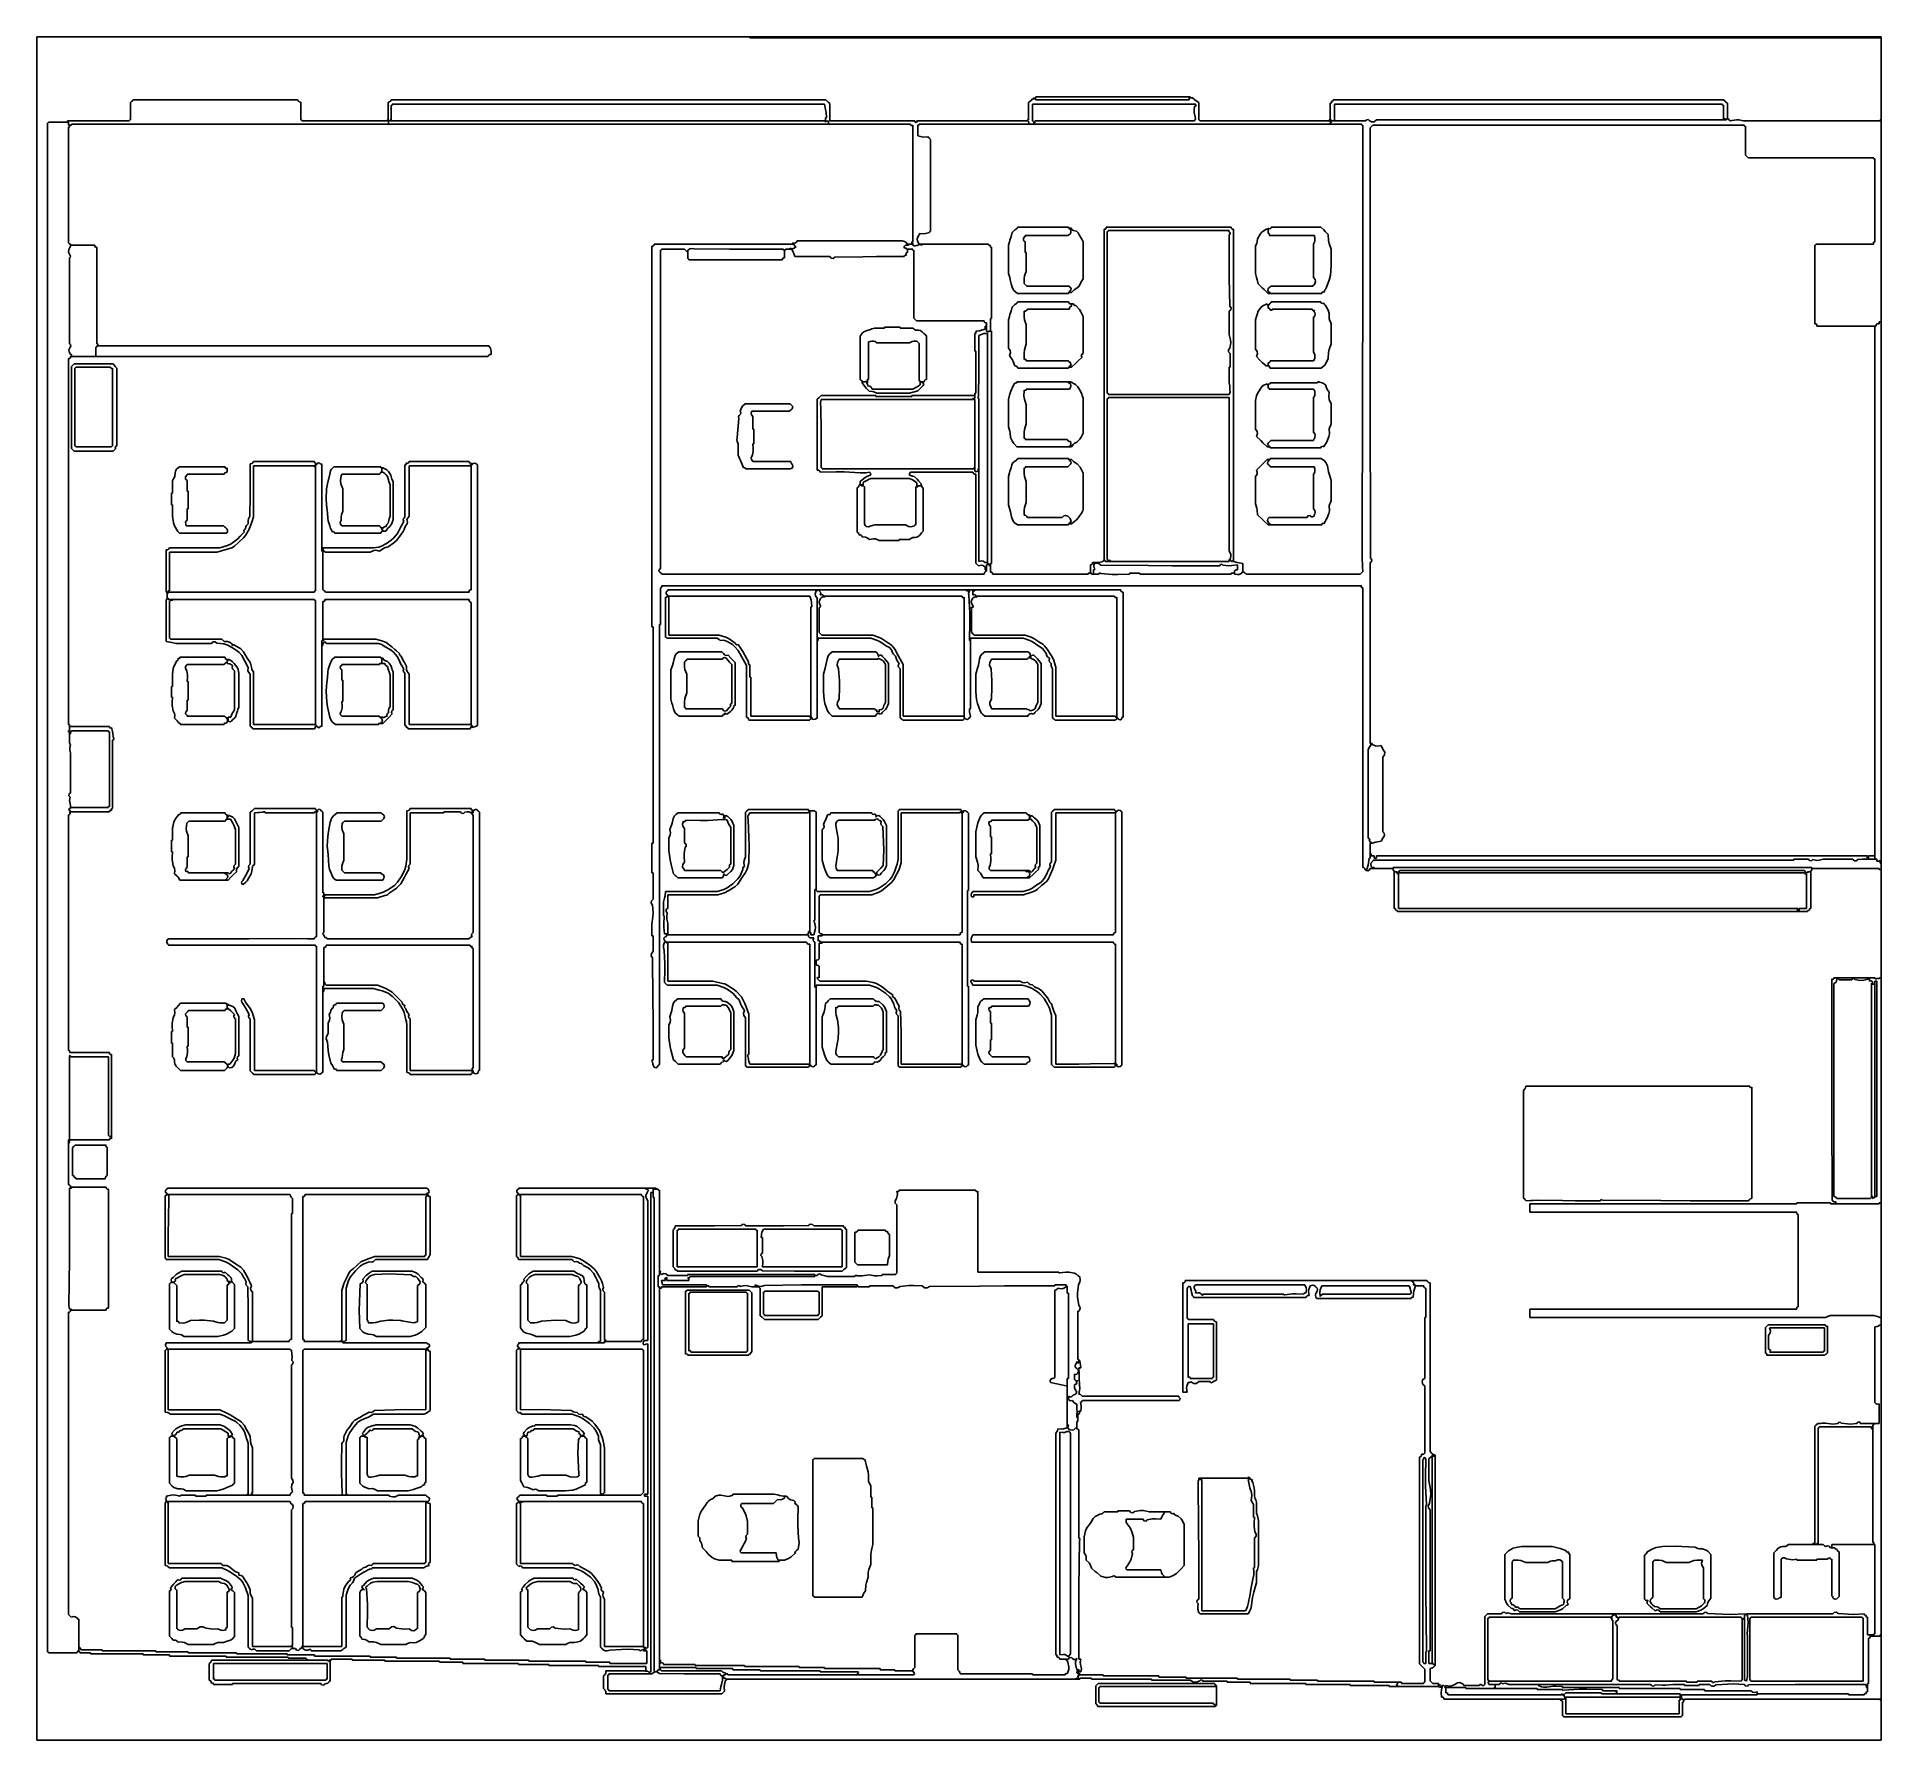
# Model space of a CAD drawing. Extents: x 0 to 5.85, y 0 to 5.4.
import ezdxf

# ---------------------------------------------------------------- set-up
doc = ezdxf.new("R2010")
doc.units = 0
doc.header["$LTSCALE"] = 0.40404
doc.layers.get('0').update_dxf_attribs({"linetype": 'CONTINUOUS'})

msp = doc.modelspace()

# ---------------------------------------------------------------- linework, layer by layer
for p, q in [((2.263913, 5.398049), (0.003334, 5.398049)), ((0.003334, 5.398049), (2.263913, 5.398049)), ((2.263913, 5.398049), (0.003334, 5.398049)), ((0.003334, 5.398049), (0.003334, 3.237495)), ((5.851498, 5.398049), (2.263913, 5.398049)), ((2.263913, 5.398049), (5.851498, 5.398049)), ((5.851498, 5.398049), (2.263913, 5.398049)), ((2.263913, 5.398049), (2.263913, 5.394714)), ((2.263913, 5.394714), (2.263913, 5.398049)), ((2.263913, 5.398049), (2.263913, 5.394714)), ((2.263913, 5.394714), (2.263913, 5.398049)), ((2.263913, 5.398049), (2.263913, 5.394714)), ((2.263913, 5.394714), (2.263913, 5.398049)), ((2.263913, 5.394714), (5.851498, 5.394714)), ((5.851498, 5.394714), (2.263913, 5.394714)), ((2.263913, 5.394714), (5.851498, 5.394714)), ((5.851498, 5.394714), (2.263913, 5.394714)), ((2.263913, 5.394714), (5.851498, 5.394714)), ((5.851498, 5.394714), (2.263913, 5.394714)), ((5.851498, 5.394714), (5.851498, 5.398049)), ((5.851498, 5.398049), (5.851498, 5.394714)), ((5.851498, 5.394714), (5.851498, 5.398049)), ((5.851498, 5.134648), (5.851498, 5.394714)), ((5.851498, 5.394714), (5.851498, 5.134648)), ((5.851498, 5.134648), (5.851498, 5.394714)), ((3.170493, 5.205035), (3.166707, 5.203142)), ((3.166707, 5.203142), (3.170493, 5.205035)), ((3.170812, 5.208), (3.170493, 5.205035)), ((3.170493, 5.205035), (3.170812, 5.208)), ((3.366862, 5.208), (3.170812, 5.208)), ((3.170812, 5.208), (3.366862, 5.208)), ((3.464887, 5.208), (3.366862, 5.208)), ((3.366862, 5.208), (3.464887, 5.208)), ((3.660937, 5.208), (3.464887, 5.208)), ((3.464887, 5.208), (3.660937, 5.208)), ((3.660937, 5.204666), (3.660937, 5.208)), ((3.660937, 5.208), (3.660937, 5.204666)), ((3.660937, 5.204666), (3.660937, 5.208)), ((3.660937, 5.208), (3.660937, 5.204666)), ((3.660937, 5.204666), (3.660937, 5.208)), ((3.660937, 5.208), (3.660937, 5.204666)), ((0.303411, 5.192996), (0.300077, 5.189662)), ((0.300077, 5.189662), (0.303411, 5.192996)), ((0.300077, 5.189662), (0.300077, 5.167656)), ((0.300077, 5.167656), (0.300077, 5.189662)), ((0.300077, 5.167656), (0.300077, 5.156653)), ((0.300077, 5.156653), (0.300077, 5.167656)), ((0.300077, 5.156653), (0.300077, 5.134648)), ((0.300077, 5.134648), (0.300077, 5.156653)), ((0.305078, 5.194663), (0.303411, 5.192996)), ((0.303411, 5.192996), (0.305078, 5.194663)), ((0.308412, 5.197997), (0.305078, 5.194663)), ((0.305078, 5.194663), (0.308412, 5.197997)), ((0.517132, 5.197997), (0.308412, 5.197997)), ((0.308412, 5.197997), (0.517132, 5.197997)), ((0.621492, 5.197997), (0.517132, 5.197997)), ((0.517132, 5.197997), (0.621492, 5.197997)), ((0.830213, 5.197997), (0.621492, 5.197997)), ((0.621492, 5.197997), (0.830213, 5.197997)), ((0.832714, 5.19389), (0.830213, 5.197997)), ((0.830213, 5.197997), (0.832714, 5.19389)), ((0.835462, 5.192058), (0.832714, 5.19389)), ((0.832714, 5.19389), (0.835462, 5.192058)), ((0.840215, 5.191329), (0.835462, 5.192058)), ((0.835462, 5.192058), (0.840215, 5.191329)), ((0.840215, 5.168657), (0.840215, 5.191329)), ((0.840215, 5.191329), (0.840215, 5.168657)), ((0.840215, 5.15732), (0.840215, 5.168657)), ((0.840215, 5.168657), (0.840215, 5.15732)), ((0.840215, 5.134648), (0.840215, 5.15732)), ((0.840215, 5.15732), (0.840215, 5.134648)), ((1.121706, 5.192058), (1.116953, 5.191329)), ((1.116953, 5.191329), (1.121706, 5.192058)), ((1.116953, 5.191329), (1.116953, 5.168657)), ((1.116953, 5.168657), (1.116953, 5.191329)), ((1.116953, 5.168657), (1.116953, 5.15732)), ((1.116953, 5.15732), (1.116953, 5.168657)), ((1.116953, 5.15732), (1.116953, 5.134648)), ((1.116953, 5.134648), (1.116953, 5.15732)), ((1.124454, 5.19389), (1.121706, 5.192058)), ((1.121706, 5.192058), (1.124454, 5.19389)), ((1.126955, 5.197997), (1.124454, 5.19389)), ((1.124454, 5.19389), (1.126955, 5.197997)), ((1.67843, 5.197997), (1.126955, 5.197997)), ((1.126955, 5.197997), (1.67843, 5.197997)), ((1.126955, 5.162655), (1.126955, 5.181326)), ((1.126955, 5.181326), (1.128815, 5.181011)), ((1.128815, 5.181011), (1.126955, 5.181326)), ((1.126955, 5.181326), (1.126955, 5.162655)), ((1.126955, 5.153319), (1.126955, 5.162655)), ((1.126955, 5.162655), (1.126955, 5.153319)), ((1.126955, 5.134648), (1.126955, 5.153319)), ((1.126955, 5.153319), (1.126955, 5.134648)), ((1.128815, 5.181011), (1.130605, 5.182801)), ((1.130605, 5.182801), (1.128815, 5.181011)), ((1.130605, 5.182801), (1.130289, 5.184661)), ((1.130289, 5.184661), (1.67843, 5.184661)), ((1.67843, 5.184661), (1.130289, 5.184661)), ((1.130289, 5.184661), (1.130605, 5.182801)), ((1.954167, 5.197997), (1.67843, 5.197997)), ((1.67843, 5.197997), (1.954167, 5.197997)), ((1.67843, 5.184661), (1.9525, 5.184661)), ((1.9525, 5.184661), (1.67843, 5.184661)), ((1.9525, 5.184661), (2.50064, 5.184661)), ((2.50064, 5.184661), (1.9525, 5.184661)), ((2.505641, 5.197997), (1.954167, 5.197997)), ((1.954167, 5.197997), (2.505641, 5.197997)), ((2.50064, 5.184661), (2.504593, 5.16757)), ((2.504593, 5.16757), (2.50064, 5.184661)), ((2.504593, 5.16757), (2.505942, 5.158805)), ((2.505942, 5.158805), (2.504593, 5.16757)), ((2.510309, 5.193329), (2.505641, 5.197997)), ((2.505641, 5.197997), (2.510309, 5.193329)), ((2.505942, 5.158805), (2.507309, 5.141316)), ((2.507309, 5.141316), (2.505942, 5.158805)), ((2.512643, 5.190996), (2.510309, 5.193329)), ((2.510309, 5.193329), (2.512643, 5.190996)), ((2.517311, 5.186328), (2.512643, 5.190996)), ((2.512643, 5.190996), (2.517311, 5.186328)), ((2.517311, 5.164322), (2.517311, 5.186328)), ((2.517311, 5.186328), (2.517311, 5.164322)), ((2.517311, 5.153319), (2.517311, 5.164322)), ((2.517311, 5.164322), (2.517311, 5.153319)), ((2.517311, 5.131314), (2.517311, 5.153319)), ((2.517311, 5.153319), (2.517311, 5.131314)), ((3.153085, 5.193992), (3.147472, 5.189662)), ((3.147472, 5.189662), (3.153085, 5.193992)), ((3.147472, 5.189662), (3.147472, 5.167656)), ((3.147472, 5.167656), (3.147472, 5.189662)), ((3.147472, 5.167656), (3.147472, 5.156653)), ((3.147472, 5.156653), (3.147472, 5.167656)), ((3.147472, 5.156653), (3.147472, 5.134648)), ((3.147472, 5.134648), (3.147472, 5.156653)), ((3.155773, 5.196343), (3.153085, 5.193992)), ((3.153085, 5.193992), (3.155773, 5.196343)), ((3.160809, 5.201332), (3.155773, 5.196343)), ((3.155773, 5.196343), (3.160809, 5.201332)), ((3.170812, 5.201332), (3.160809, 5.201332)), ((3.160809, 5.201332), (3.170812, 5.201332)), ((3.170812, 5.201332), (3.160809, 5.201332)), ((3.160809, 5.201332), (3.164143, 5.201332)), ((3.164143, 5.201332), (3.160809, 5.201332)), ((3.160809, 5.201332), (3.164143, 5.201332)), ((3.367529, 5.184661), (3.160809, 5.184661)), ((3.160809, 5.184661), (3.160809, 5.163322)), ((3.160809, 5.163322), (3.160809, 5.152652)), ((3.160809, 5.152652), (3.160809, 5.131314)), ((3.166707, 5.203142), (3.164143, 5.204666)), ((3.164143, 5.204666), (3.164143, 5.201332)), ((3.164143, 5.201332), (3.164143, 5.204666)), ((3.164143, 5.204666), (3.164143, 5.201332)), ((3.164143, 5.201332), (3.164143, 5.204666)), ((3.164143, 5.204666), (3.164143, 5.201332)), ((3.164143, 5.201332), (3.164143, 5.204666)), ((3.164143, 5.204666), (3.166707, 5.203142)), ((3.164143, 5.201332), (3.170812, 5.201332)), ((3.170812, 5.201332), (3.164143, 5.201332)), ((3.164143, 5.201332), (3.170812, 5.201332)), ((3.170812, 5.201332), (3.170812, 5.199998)), ((3.170812, 5.199998), (3.170812, 5.201332)), ((3.170812, 5.199998), (3.170812, 5.199331)), ((3.170812, 5.199331), (3.170812, 5.199998)), ((3.170812, 5.199331), (3.170812, 5.197997)), ((3.170812, 5.197997), (3.170812, 5.199331)), ((3.170812, 5.197997), (3.365528, 5.197997)), ((3.365528, 5.197997), (3.170812, 5.197997)), ((3.365528, 5.197997), (3.462886, 5.197997)), ((3.462886, 5.197997), (3.365528, 5.197997)), ((3.470889, 5.184661), (3.367529, 5.184661)), ((3.462886, 5.197997), (3.657603, 5.197997)), ((3.657603, 5.197997), (3.462886, 5.197997)), ((3.677608, 5.184661), (3.470889, 5.184661)), ((3.657603, 5.204666), (3.660937, 5.204666)), ((3.660937, 5.204666), (3.657603, 5.204666)), ((3.657603, 5.204666), (3.660937, 5.204666)), ((3.657603, 5.201998), (3.657603, 5.204666)), ((3.667606, 5.204666), (3.657603, 5.204666)), ((3.657603, 5.204666), (3.667606, 5.204666)), ((3.667606, 5.204666), (3.657603, 5.204666)), ((3.657603, 5.204666), (3.657603, 5.201998)), ((3.657603, 5.200665), (3.657603, 5.201998)), ((3.657603, 5.201998), (3.657603, 5.200665)), ((3.657603, 5.197997), (3.657603, 5.200665)), ((3.657603, 5.200665), (3.657603, 5.197997)), ((3.660937, 5.204666), (3.667606, 5.204666)), ((3.667606, 5.204666), (3.660937, 5.204666)), ((3.660937, 5.204666), (3.667606, 5.204666)), ((3.675608, 5.198664), (3.667606, 5.204666)), ((3.667606, 5.204666), (3.675608, 5.198664)), ((3.672942, 5.164705), (3.674274, 5.177992)), ((3.67329, 5.157738), (3.672942, 5.164705)), ((3.675941, 5.14465), (3.67329, 5.157738)), ((3.674274, 5.177992), (3.677239, 5.178311)), ((3.679609, 5.195664), (3.675608, 5.198664)), ((3.675608, 5.198664), (3.679609, 5.195664)), ((3.677239, 5.178311), (3.679132, 5.182097)), ((3.679132, 5.182097), (3.677608, 5.184661)), ((3.687611, 5.189662), (3.679609, 5.195664)), ((3.679609, 5.195664), (3.687611, 5.189662)), ((3.687611, 5.167656), (3.687611, 5.189662)), ((3.687611, 5.189662), (3.687611, 5.167656)), ((3.687611, 5.156653), (3.687611, 5.167656)), ((3.687611, 5.167656), (3.687611, 5.156653)), ((3.687611, 5.134648), (3.687611, 5.156653)), ((3.687611, 5.156653), (3.687611, 5.134648)), ((4.107349, 5.188314), (4.104384, 5.187995)), ((4.104384, 5.187995), (4.107349, 5.188314)), ((4.104384, 5.187995), (4.104384, 5.134648)), ((4.104384, 5.134648), (4.104384, 5.187995)), ((4.104384, 5.187995), (4.104384, 5.134648)), ((4.104384, 5.134648), (4.104384, 5.187995)), ((4.104384, 5.187995), (4.104384, 5.134648)), ((4.104384, 5.134648), (4.104384, 5.187995)), ((4.109242, 5.1921), (4.107349, 5.188314)), ((4.107349, 5.188314), (4.109242, 5.1921)), ((4.110282, 5.193139), (4.107718, 5.194663)), ((4.107718, 5.194663), (4.109242, 5.1921)), ((4.109242, 5.1921), (4.107718, 5.194663)), ((4.107718, 5.194663), (4.110282, 5.193139)), ((4.114068, 5.195032), (4.110282, 5.193139)), ((4.110282, 5.193139), (4.114068, 5.195032)), ((4.114387, 5.197997), (4.114068, 5.195032)), ((4.114068, 5.195032), (4.114387, 5.197997)), ((4.609847, 5.197997), (4.114387, 5.197997)), ((4.114387, 5.197997), (4.609847, 5.197997)), ((4.117721, 5.131314), (4.117721, 5.184661)), ((4.117721, 5.184661), (4.117721, 5.131314)), ((4.117721, 5.131314), (4.117721, 5.184661)), ((4.117721, 5.184661), (4.609847, 5.184661)), ((4.609847, 5.184661), (4.117721, 5.184661)), ((4.117721, 5.184661), (4.117721, 5.131314)), ((4.117721, 5.131314), (4.117721, 5.184661)), ((4.117721, 5.184661), (4.117721, 5.131314)), ((4.857577, 5.197997), (4.609847, 5.197997)), ((4.609847, 5.197997), (4.857577, 5.197997)), ((4.609847, 5.184661), (4.85591, 5.184661)), ((4.85591, 5.184661), (4.609847, 5.184661)), ((4.85591, 5.184661), (5.348036, 5.184661)), ((5.348036, 5.184661), (4.85591, 5.184661)), ((5.353037, 5.197997), (4.857577, 5.197997)), ((4.857577, 5.197997), (5.353037, 5.197997)), ((5.348036, 5.184661), (5.34772, 5.182801)), ((5.34772, 5.182801), (5.348036, 5.184661)), ((5.34772, 5.182801), (5.34951, 5.181011)), ((5.34951, 5.181011), (5.34772, 5.182801)), ((5.34951, 5.181011), (5.35137, 5.181326)), ((5.35137, 5.181326), (5.34951, 5.181011)), ((5.35137, 5.181326), (5.35137, 5.163989)), ((5.35137, 5.163989), (5.35137, 5.181326)), ((5.35137, 5.163989), (5.35137, 5.15532)), ((5.35137, 5.15532), (5.35137, 5.163989)), ((5.35137, 5.15532), (5.35137, 5.137982)), ((5.35137, 5.137982), (5.35137, 5.15532)), ((5.356473, 5.192899), (5.353037, 5.197997)), ((5.353037, 5.197997), (5.356473, 5.192899)), ((5.359143, 5.19061), (5.356473, 5.192899)), ((5.356473, 5.192899), (5.359143, 5.19061)), ((5.364707, 5.187995), (5.359143, 5.19061)), ((5.359143, 5.19061), (5.364707, 5.187995)), ((5.364707, 5.137982), (5.364707, 5.187995)), ((5.364707, 5.187995), (5.364707, 5.137982)), ((5.364707, 5.137982), (5.364707, 5.187995)), ((5.364707, 5.187995), (5.364707, 5.137982)), ((5.364707, 5.137982), (5.364707, 5.187995)), ((5.364707, 5.187995), (5.364707, 5.137982)), ((0.036676, 3.185482), (0.036676, 5.124645)), ((0.036676, 5.124645), (0.038519, 5.124244)), ((0.038519, 5.124244), (0.036676, 5.124645)), ((0.036676, 5.124645), (0.036676, 3.185482)), ((0.038519, 5.124244), (0.040412, 5.126137)), ((0.040412, 5.126137), (0.038519, 5.124244)), ((0.040412, 5.126137), (0.04001, 5.127979)), ((0.04001, 5.127979), (0.100026, 5.127979)), ((0.100026, 5.127979), (0.04001, 5.127979)), ((0.04001, 5.127979), (0.100026, 5.127979)), ((0.10336, 5.127979), (0.04001, 5.127979)), ((0.04001, 5.127979), (0.10336, 5.127979)), ((0.10336, 5.127979), (0.04001, 5.127979)), ((0.04001, 5.127979), (0.040412, 5.126137)), ((0.178712, 5.131314), (0.100026, 5.131314)), ((0.100026, 5.131314), (0.100026, 5.127979)), ((0.100026, 5.127979), (0.100026, 5.131314)), ((0.100026, 5.131314), (0.100026, 5.127979)), ((0.100026, 5.127979), (0.100026, 5.131314)), ((0.100026, 5.131314), (0.100026, 5.127979)), ((0.100026, 5.127979), (0.100026, 5.131314)), ((0.100026, 5.131314), (0.178712, 5.131314)), ((0.100026, 5.127979), (0.10336, 5.127979)), ((0.10336, 5.127979), (0.100026, 5.127979)), ((0.100026, 5.127979), (0.10336, 5.127979)), ((0.10336, 5.127979), (0.10336, 5.123978)), ((0.10336, 5.123978), (0.10336, 5.127979)), ((0.10336, 5.123978), (0.10336, 5.121978)), ((0.10336, 5.121978), (0.10336, 5.123978)), ((0.10336, 5.121978), (0.10336, 5.117977)), ((0.10336, 5.117977), (0.10336, 5.121978)), ((0.10336, 5.117977), (0.113362, 5.117977)), ((0.113362, 5.117977), (0.10336, 5.117977)), ((0.10336, 5.117977), (0.113362, 5.117977)), ((0.106694, 5.117977), (0.10336, 5.117977)), ((0.10336, 5.117977), (0.106694, 5.117977)), ((0.106694, 5.117977), (0.10336, 5.117977)), ((0.104693, 5.111308), (0.10336, 5.111308)), ((0.10336, 5.111308), (0.10336, 4.964604)), ((0.10336, 4.964604), (0.10336, 5.111308)), ((0.10336, 5.111308), (0.104693, 5.111308)), ((0.10536, 5.111308), (0.104693, 5.111308)), ((0.104693, 5.111308), (0.10536, 5.111308)), ((0.106694, 5.111308), (0.10536, 5.111308)), ((0.10536, 5.111308), (0.106694, 5.111308)), ((0.113362, 5.117977), (0.106694, 5.117977)), ((0.106694, 5.117977), (0.113362, 5.117977)), ((0.113362, 5.117977), (0.106694, 5.117977)), ((0.106694, 5.117977), (0.106694, 5.111308)), ((0.106694, 5.111308), (0.106694, 5.117977)), ((0.106694, 5.117977), (0.106694, 5.111308)), ((0.106694, 5.111308), (0.106694, 5.117977)), ((0.106694, 5.117977), (0.106694, 5.111308)), ((0.106694, 5.111308), (0.106694, 5.117977)), ((0.113362, 5.119977), (0.113362, 5.121311)), ((0.113362, 5.121311), (1.116953, 5.121311)), ((1.116953, 5.121311), (0.113362, 5.121311)), ((0.113362, 5.121311), (1.116953, 5.121311)), ((2.774043, 5.121311), (0.113362, 5.121311)), ((0.113362, 5.121311), (2.774043, 5.121311)), ((2.774043, 5.121311), (0.113362, 5.121311)), ((0.113362, 5.121311), (0.113362, 5.119977)), ((0.113362, 5.119311), (0.113362, 5.119977)), ((0.113362, 5.119977), (0.113362, 5.119311)), ((0.113362, 5.117977), (0.113362, 5.119311)), ((0.113362, 5.119311), (0.113362, 5.117977)), ((0.218056, 5.131314), (0.178712, 5.131314)), ((0.178712, 5.131314), (0.218056, 5.131314)), ((0.296743, 5.131314), (0.218056, 5.131314)), ((0.218056, 5.131314), (0.296743, 5.131314)), ((0.298217, 5.134963), (0.296427, 5.133173)), ((0.296427, 5.133173), (0.298217, 5.134963)), ((0.296427, 5.133173), (0.296743, 5.131314)), ((0.296743, 5.131314), (0.296427, 5.133173)), ((0.300077, 5.134648), (0.298217, 5.134963)), ((0.298217, 5.134963), (0.300077, 5.134648)), ((0.842075, 5.134963), (0.840215, 5.134648)), ((0.840215, 5.134648), (0.842075, 5.134963)), ((0.843865, 5.133173), (0.842075, 5.134963)), ((0.842075, 5.134963), (0.843865, 5.133173)), ((0.843549, 5.131314), (0.843865, 5.133173)), ((0.843865, 5.133173), (0.843549, 5.131314)), ((0.951577, 5.131314), (0.843549, 5.131314)), ((0.843549, 5.131314), (0.951577, 5.131314)), ((1.005591, 5.131314), (0.951577, 5.131314)), ((0.951577, 5.131314), (1.005591, 5.131314)), ((1.113618, 5.131314), (1.005591, 5.131314)), ((1.005591, 5.131314), (1.113618, 5.131314)), ((1.115093, 5.134963), (1.113303, 5.133173)), ((1.113303, 5.133173), (1.115093, 5.134963)), ((1.113303, 5.133173), (1.113618, 5.131314)), ((1.113618, 5.131314), (1.113303, 5.133173)), ((1.116953, 5.134648), (1.115093, 5.134963)), ((1.115093, 5.134963), (1.116953, 5.134648)), ((1.116191, 5.130032), (1.116953, 5.131314)), ((1.116953, 5.131314), (1.116191, 5.130032)), ((1.117137, 5.128139), (1.116191, 5.130032)), ((1.116191, 5.130032), (1.117137, 5.128139)), ((1.116953, 5.131314), (1.123621, 5.131314)), ((1.123621, 5.131314), (1.116953, 5.131314)), ((1.116953, 5.131314), (1.123621, 5.131314)), ((2.503974, 5.131314), (1.116953, 5.131314)), ((1.116953, 5.131314), (2.503974, 5.131314)), ((2.503974, 5.131314), (1.116953, 5.131314)), ((1.116953, 5.124645), (1.11843, 5.124846)), ((1.11843, 5.124846), (1.116953, 5.124645)), ((1.116953, 5.121311), (1.116953, 5.124645)), ((1.116953, 5.124645), (1.116953, 5.121311)), ((1.116953, 5.121311), (1.116953, 5.124645)), ((1.116953, 5.124645), (1.116953, 5.121311)), ((1.116953, 5.121311), (1.116953, 5.124645)), ((1.116953, 5.124645), (1.116953, 5.121311)), ((1.116953, 5.121311), (2.513977, 5.121311)), ((2.513977, 5.121311), (1.116953, 5.121311)), ((1.116953, 5.121311), (2.513977, 5.121311)), ((1.11862, 5.127979), (1.117137, 5.128139)), ((1.117137, 5.128139), (1.11862, 5.127979)), ((1.11843, 5.124846), (1.119345, 5.126677)), ((1.119345, 5.126677), (1.11843, 5.124846)), ((1.119345, 5.126677), (1.11862, 5.127979)), ((1.11862, 5.127979), (1.119345, 5.126677)), ((1.123621, 5.131314), (1.123621, 5.134648)), ((1.123621, 5.134648), (1.123621, 5.131314)), ((1.123621, 5.131314), (1.123621, 5.134648)), ((1.123621, 5.134648), (1.124955, 5.134648)), ((1.124955, 5.134648), (1.123621, 5.134648)), ((1.123621, 5.134648), (1.123621, 5.131314)), ((1.123621, 5.131314), (1.123621, 5.134648)), ((1.123621, 5.134648), (1.123621, 5.131314)), ((1.123621, 5.131314), (2.503974, 5.131314)), ((2.503974, 5.131314), (1.123621, 5.131314)), ((1.123621, 5.131314), (2.503974, 5.131314)), ((1.124955, 5.134648), (1.125621, 5.134648)), ((1.125621, 5.134648), (1.124955, 5.134648)), ((1.125621, 5.134648), (1.126955, 5.134648)), ((1.126955, 5.134648), (1.125621, 5.134648)), ((2.505308, 5.141316), (2.503974, 5.141316)), ((2.503974, 5.141316), (2.503974, 5.127979)), ((2.503974, 5.127979), (2.503974, 5.141316)), ((2.503974, 5.141316), (2.503974, 5.127979)), ((2.503974, 5.131314), (2.503974, 5.141316)), ((2.503974, 5.141316), (2.503974, 5.131314)), ((2.503974, 5.131314), (2.503974, 5.141316)), ((2.503974, 5.141316), (2.505308, 5.141316)), ((2.503974, 5.127979), (2.503974, 5.131314)), ((2.503974, 5.131314), (2.503974, 5.127979)), ((2.503974, 5.127979), (2.503974, 5.131314)), ((2.503974, 5.127979), (2.507427, 5.130402)), ((2.507427, 5.130402), (2.503974, 5.127979)), ((2.505975, 5.141316), (2.505308, 5.141316)), ((2.505308, 5.141316), (2.505975, 5.141316)), ((2.507309, 5.141316), (2.505975, 5.141316)), ((2.505975, 5.141316), (2.507309, 5.141316)), ((2.507427, 5.130402), (2.509762, 5.13118)), ((2.509762, 5.13118), (2.507427, 5.130402)), ((2.509762, 5.13118), (2.513977, 5.131314)), ((2.513977, 5.131314), (2.509762, 5.13118)), ((2.513977, 5.131314), (2.513977, 5.121311)), ((2.513977, 5.121311), (2.513977, 5.131314)), ((2.513977, 5.131314), (2.513977, 5.121311)), ((2.513977, 5.121311), (2.513977, 5.131314)), ((2.513977, 5.131314), (2.513977, 5.121311)), ((2.513977, 5.121311), (2.513977, 5.131314)), ((2.513977, 5.121311), (2.774043, 5.121311)), ((2.774043, 5.121311), (2.513977, 5.121311)), ((2.513977, 5.121311), (2.774043, 5.121311)), ((2.625339, 5.131314), (2.517311, 5.131314)), ((2.517311, 5.131314), (2.625339, 5.131314)), ((2.679353, 5.131314), (2.625339, 5.131314)), ((2.625339, 5.131314), (2.679353, 5.131314)), ((2.78738, 5.131314), (2.679353, 5.131314)), ((2.679353, 5.131314), (2.78738, 5.131314)), ((2.774043, 5.121311), (2.774362, 5.118346)), ((2.774362, 5.118346), (2.774043, 5.121311)), ((2.774362, 5.118346), (2.778148, 5.116453)), ((2.778148, 5.116453), (2.774362, 5.118346)), ((2.778148, 5.116453), (2.780712, 5.117977)), ((2.780712, 5.117977), (2.778148, 5.116453)), ((2.780712, 5.117977), (2.780712, 4.969939)), ((2.780712, 4.969939), (2.780712, 5.117977)), ((2.787699, 5.128349), (2.78738, 5.131314)), ((2.78738, 5.131314), (2.787699, 5.128349)), ((2.791485, 5.126456), (2.787699, 5.128349)), ((2.787699, 5.128349), (2.791485, 5.126456)), ((2.794049, 5.127979), (2.791485, 5.126456)), ((2.791485, 5.126456), (2.794049, 5.127979)), ((3.147472, 5.131314), (2.794049, 5.131314)), ((2.794049, 5.131314), (3.147472, 5.131314)), ((3.147472, 5.131314), (2.794049, 5.131314)), ((2.794049, 5.131314), (2.794049, 5.12998)), ((2.794049, 5.12998), (2.794049, 5.131314)), ((2.794049, 5.131314), (3.144138, 5.131314)), ((3.144138, 5.131314), (2.794049, 5.131314)), ((2.794049, 5.131314), (3.144138, 5.131314)), ((2.794049, 5.12998), (2.794049, 5.129313)), ((2.794049, 5.129313), (2.794049, 5.12998)), ((2.794049, 5.129313), (2.794049, 5.127979)), ((2.794049, 5.127979), (2.794049, 5.129313)), ((2.797383, 5.10464), (2.797383, 5.117977)), ((2.797383, 5.117977), (2.799226, 5.117575)), ((2.799226, 5.117575), (2.797383, 5.117977)), ((2.797383, 5.117977), (2.797383, 5.10464)), ((2.797383, 5.097972), (2.797383, 5.10464)), ((2.797383, 5.10464), (2.797383, 5.097972)), ((2.797383, 5.084635), (2.797383, 5.097972)), ((2.797383, 5.097972), (2.797383, 5.084635)), ((2.799226, 5.117575), (2.801119, 5.119468)), ((2.801119, 5.119468), (2.799226, 5.117575)), ((2.801119, 5.119468), (2.800717, 5.121311)), ((2.800717, 5.121311), (3.147472, 5.121311)), ((3.147472, 5.121311), (2.800717, 5.121311)), ((2.800717, 5.121311), (3.147472, 5.121311)), ((4.20441, 5.121311), (2.800717, 5.121311)), ((2.800717, 5.121311), (4.20441, 5.121311)), ((4.20441, 5.121311), (2.800717, 5.121311)), ((2.800717, 5.121311), (2.801119, 5.119468)), ((3.145472, 5.134648), (3.144138, 5.134648)), ((3.144138, 5.134648), (3.144138, 5.131314)), ((3.144138, 5.131314), (3.144138, 5.134648)), ((3.144138, 5.134648), (3.144138, 5.131314)), ((3.144138, 5.131314), (3.144138, 5.134648)), ((3.144138, 5.134648), (3.144138, 5.131314)), ((3.144138, 5.131314), (3.144138, 5.134648)), ((3.144138, 5.134648), (3.145472, 5.134648)), ((3.144138, 5.131314), (3.147472, 5.131314)), ((3.147472, 5.131314), (3.144138, 5.131314)), ((3.144138, 5.131314), (3.147472, 5.131314)), ((3.146139, 5.134648), (3.145472, 5.134648)), ((3.145472, 5.134648), (3.146139, 5.134648)), ((3.147472, 5.134648), (3.146139, 5.134648)), ((3.146139, 5.134648), (3.147472, 5.134648)), ((3.14671, 5.130032), (3.147472, 5.131314)), ((3.147472, 5.131314), (3.14671, 5.130032)), ((3.147657, 5.128139), (3.14671, 5.130032)), ((3.14671, 5.130032), (3.147657, 5.128139)), ((3.147472, 5.124645), (3.14895, 5.124846)), ((3.14895, 5.124846), (3.147472, 5.124645)), ((3.147472, 5.121311), (3.147472, 5.124645)), ((3.147472, 5.124645), (3.147472, 5.121311)), ((3.147472, 5.121311), (3.147472, 5.124645)), ((3.147472, 5.124645), (3.147472, 5.121311)), ((3.147472, 5.121311), (3.147472, 5.124645)), ((3.147472, 5.124645), (3.147472, 5.121311)), ((3.147472, 5.121311), (4.104384, 5.121311)), ((4.104384, 5.121311), (3.147472, 5.121311)), ((3.147472, 5.121311), (4.104384, 5.121311)), ((3.14914, 5.127979), (3.147657, 5.128139)), ((3.147657, 5.128139), (3.14914, 5.127979)), ((3.14895, 5.124846), (3.149865, 5.126677)), ((3.149865, 5.126677), (3.14895, 5.124846)), ((3.149865, 5.126677), (3.14914, 5.127979)), ((3.14914, 5.127979), (3.149865, 5.126677)), ((3.160809, 5.131314), (3.163786, 5.129812)), ((3.163786, 5.129812), (3.165202, 5.127923)), ((3.165202, 5.127923), (3.16581, 5.124645)), ((3.16581, 5.124645), (3.16793, 5.126396)), ((3.168524, 5.128771), (3.167478, 5.131314)), ((3.167478, 5.131314), (3.370196, 5.131314)), ((3.16793, 5.126396), (3.168524, 5.128771)), ((3.370196, 5.131314), (3.471555, 5.131314)), ((3.471555, 5.131314), (3.674274, 5.131314)), ((3.674274, 5.131314), (3.6766, 5.136161)), ((3.677002, 5.13938), (3.675941, 5.14465)), ((3.6766, 5.136161), (3.677002, 5.13938)), ((3.68947, 5.134963), (3.687611, 5.134648)), ((3.687611, 5.134648), (3.68947, 5.134963)), ((3.691261, 5.133173), (3.68947, 5.134963)), ((3.68947, 5.134963), (3.691261, 5.133173)), ((3.690945, 5.131314), (3.691261, 5.133173)), ((3.691261, 5.133173), (3.690945, 5.131314)), ((3.854987, 5.131314), (3.690945, 5.131314)), ((3.690945, 5.131314), (3.854987, 5.131314)), ((3.937008, 5.131314), (3.854987, 5.131314)), ((3.854987, 5.131314), (3.937008, 5.131314)), ((4.10105, 5.131314), (3.937008, 5.131314)), ((3.937008, 5.131314), (4.10105, 5.131314)), ((4.104384, 5.134648), (4.10105, 5.134648)), ((4.10105, 5.134648), (4.104384, 5.134648)), ((4.104384, 5.134648), (4.10105, 5.134648)), ((4.10105, 5.134648), (4.10105, 5.133314)), ((4.10105, 5.133314), (4.10105, 5.134648)), ((4.10105, 5.134648), (4.104384, 5.134648)), ((4.104384, 5.134648), (4.10105, 5.134648)), ((4.10105, 5.134648), (4.104384, 5.134648)), ((4.10105, 5.133314), (4.10105, 5.132647)), ((4.10105, 5.132647), (4.10105, 5.133314)), ((4.10105, 5.132647), (4.10105, 5.131314)), ((4.10105, 5.131314), (4.10105, 5.132647)), ((4.104384, 5.134648), (4.107718, 5.134648)), ((4.107718, 5.134648), (4.104384, 5.134648)), ((4.104384, 5.134648), (4.107718, 5.134648)), ((4.104384, 5.127979), (4.104384, 5.134648)), ((4.104384, 5.134648), (4.104384, 5.127979)), ((4.104384, 5.127979), (4.104384, 5.134648)), ((4.107718, 5.134648), (4.104384, 5.134648)), ((4.104384, 5.134648), (4.107718, 5.134648)), ((4.107718, 5.134648), (4.104384, 5.134648)), ((4.104384, 5.134648), (4.104384, 5.127979)), ((4.104384, 5.127979), (4.104384, 5.134648)), ((4.104384, 5.134648), (4.104384, 5.127979)), ((4.105718, 5.127979), (4.104384, 5.127979)), ((4.104384, 5.127979), (4.105718, 5.127979)), ((4.104384, 5.121311), (4.104384, 5.124645)), ((4.104384, 5.124645), (4.104384, 5.121311)), ((4.104384, 5.121311), (4.104384, 5.124645)), ((4.104384, 5.124645), (4.106227, 5.124244)), ((4.106227, 5.124244), (4.104384, 5.124645)), ((4.104384, 5.124645), (4.104384, 5.121311)), ((4.104384, 5.121311), (4.104384, 5.124645)), ((4.104384, 5.124645), (4.104384, 5.121311)), ((4.104384, 5.121311), (4.20441, 5.121311)), ((4.20441, 5.121311), (4.104384, 5.121311)), ((4.104384, 5.121311), (4.20441, 5.121311)), ((4.106385, 5.127979), (4.105718, 5.127979)), ((4.105718, 5.127979), (4.106385, 5.127979)), ((4.106227, 5.124244), (4.10812, 5.126137)), ((4.10812, 5.126137), (4.106227, 5.124244)), ((4.107718, 5.127979), (4.106385, 5.127979)), ((4.106385, 5.127979), (4.107718, 5.127979)), ((4.107718, 5.134648), (4.107718, 5.133314)), ((4.107718, 5.133314), (4.107718, 5.134648)), ((4.107718, 5.133314), (4.107718, 5.132647)), ((4.107718, 5.132647), (4.107718, 5.133314)), ((4.107718, 5.132647), (4.107718, 5.131314)), ((4.107718, 5.131314), (4.107718, 5.132647)), ((4.107718, 5.131314), (4.117721, 5.131314)), ((4.117721, 5.131314), (4.107718, 5.131314)), ((4.107718, 5.131314), (4.117721, 5.131314)), ((4.217746, 5.131314), (4.107718, 5.131314)), ((4.107718, 5.131314), (4.217746, 5.131314)), ((4.217746, 5.131314), (4.107718, 5.131314)), ((4.10812, 5.126137), (4.107718, 5.127979)), ((4.107718, 5.127979), (4.10812, 5.126137)), ((4.117721, 5.131314), (4.217746, 5.131314)), ((4.217746, 5.131314), (4.117721, 5.131314)), ((4.117721, 5.131314), (4.217746, 5.131314)), ((4.204008, 5.119468), (4.20441, 5.121311)), ((4.20441, 5.121311), (4.204008, 5.119468)), ((4.205901, 5.117575), (4.204008, 5.119468)), ((4.204008, 5.119468), (4.205901, 5.117575)), ((4.207744, 5.117977), (4.205901, 5.117575)), ((4.205901, 5.117575), (4.207744, 5.117977)), ((4.207744, 4.567169), (4.207744, 5.117977)), ((4.207744, 5.117977), (4.207744, 4.567169)), ((4.217746, 5.131314), (4.21966, 5.13489)), ((4.21966, 5.13489), (4.217746, 5.131314)), ((4.21966, 5.13489), (4.224779, 5.135743)), ((4.224779, 5.135743), (4.21966, 5.13489)), ((4.224779, 5.135743), (4.227749, 5.132981)), ((4.227749, 5.132981), (4.224779, 5.135743)), ((4.227749, 5.132981), (4.235847, 5.128288)), ((4.235847, 5.128288), (4.227749, 5.132981)), ((4.231083, 5.109641), (4.234417, 5.112976)), ((4.234417, 5.112976), (4.231083, 5.109641)), ((4.231083, 4.563501), (4.231083, 5.109641)), ((4.231083, 5.109641), (4.231083, 4.563501)), ((4.234417, 5.112976), (4.236084, 5.114643)), ((4.236084, 5.114643), (4.234417, 5.112976)), ((4.235847, 5.128288), (4.243739, 5.128852)), ((4.243739, 5.128852), (4.235847, 5.128288)), ((4.236084, 5.114643), (4.239419, 5.117977)), ((4.239419, 5.117977), (4.236084, 5.114643)), ((4.239419, 5.117977), (4.710873, 5.117977)), ((4.710873, 5.117977), (4.239419, 5.117977)), ((4.243739, 5.128852), (4.251088, 5.134648)), ((4.251088, 5.134648), (4.243739, 5.128852)), ((4.251088, 5.134648), (5.358038, 5.134648)), ((5.358038, 5.134648), (4.251088, 5.134648)), ((4.251088, 5.134648), (5.358038, 5.134648)), ((5.361373, 5.134648), (4.251088, 5.134648)), ((4.251088, 5.134648), (5.361373, 5.134648)), ((5.361373, 5.134648), (4.251088, 5.134648)), ((4.710873, 5.117977), (4.9466, 5.117977)), ((4.9466, 5.117977), (4.710873, 5.117977)), ((4.9466, 5.117977), (5.418054, 5.117977)), ((5.418054, 5.117977), (4.9466, 5.117977)), ((5.35137, 5.137982), (5.354037, 5.137982)), ((5.354037, 5.137982), (5.35137, 5.137982)), ((5.354037, 5.137982), (5.355371, 5.137982)), ((5.355371, 5.137982), (5.354037, 5.137982)), ((5.355371, 5.137982), (5.358038, 5.137982)), ((5.358038, 5.137982), (5.355371, 5.137982)), ((5.358038, 5.137982), (5.358038, 5.134648)), ((5.358038, 5.134648), (5.358038, 5.137982)), ((5.358038, 5.137982), (5.358038, 5.134648)), ((5.358038, 5.134648), (5.358038, 5.137982)), ((5.358038, 5.137982), (5.358038, 5.134648)), ((5.358038, 5.134648), (5.358038, 5.137982)), ((5.358038, 5.134648), (5.361373, 5.134648)), ((5.361373, 5.134648), (5.358038, 5.134648)), ((5.358038, 5.134648), (5.361373, 5.134648)), ((5.361373, 5.136648), (5.361373, 5.137982)), ((5.361373, 5.137982), (5.364707, 5.137982)), ((5.364707, 5.137982), (5.361373, 5.137982)), ((5.361373, 5.137982), (5.364707, 5.137982)), ((5.368041, 5.137982), (5.361373, 5.137982)), ((5.361373, 5.137982), (5.368041, 5.137982)), ((5.368041, 5.137982), (5.361373, 5.137982)), ((5.361373, 5.137982), (5.361373, 5.136648)), ((5.361373, 5.135981), (5.361373, 5.136648)), ((5.361373, 5.136648), (5.361373, 5.135981)), ((5.361373, 5.134648), (5.361373, 5.135981)), ((5.361373, 5.135981), (5.361373, 5.134648)), ((5.364707, 5.137982), (5.368041, 5.137982)), ((5.368041, 5.137982), (5.364707, 5.137982)), ((5.364707, 5.137982), (5.368041, 5.137982)), ((5.368041, 5.137982), (5.369592, 5.133786)), ((5.369592, 5.133786), (5.368041, 5.137982)), ((5.369592, 5.133786), (5.373756, 5.131704)), ((5.373756, 5.131704), (5.369592, 5.133786)), ((5.373756, 5.131704), (5.378043, 5.132981)), ((5.378043, 5.132981), (5.373756, 5.131704)), ((5.378043, 5.132981), (5.392561, 5.135194)), ((5.392561, 5.135194), (5.378043, 5.132981)), ((5.392561, 5.135194), (5.400462, 5.134835)), ((5.400462, 5.134835), (5.392561, 5.135194)), ((5.400462, 5.134835), (5.41472, 5.131314)), ((5.41472, 5.131314), (5.400462, 5.134835)), ((5.41472, 5.131314), (5.588097, 5.131314)), ((5.588097, 5.131314), (5.41472, 5.131314)), ((5.418054, 5.117977), (5.417738, 5.116117)), ((5.417738, 5.116117), (5.418054, 5.117977)), ((5.417738, 5.116117), (5.419528, 5.114327)), ((5.419528, 5.114327), (5.417738, 5.116117)), ((5.419528, 5.114327), (5.421388, 5.114643)), ((5.421388, 5.114643), (5.419528, 5.114327)), ((5.421388, 5.114643), (5.421388, 5.077967)), ((5.421388, 5.077967), (5.421388, 5.114643)), ((5.588097, 5.131314), (5.674786, 5.131314)), ((5.674786, 5.131314), (5.588097, 5.131314)), ((5.674786, 5.131314), (5.848164, 5.131314)), ((5.848164, 5.131314), (5.674786, 5.131314)), ((5.848164, 5.133314), (5.848164, 5.134648)), ((5.848164, 5.134648), (5.851498, 5.134648)), ((5.851498, 5.134648), (5.848164, 5.134648)), ((5.848164, 5.134648), (5.851498, 5.134648)), ((5.851498, 5.134648), (5.848164, 5.134648)), ((5.848164, 5.134648), (5.851498, 5.134648)), ((5.851498, 5.134648), (5.848164, 5.134648)), ((5.848164, 5.134648), (5.848164, 5.133314)), ((5.848164, 5.132647), (5.848164, 5.133314)), ((5.848164, 5.133314), (5.848164, 5.132647)), ((5.848164, 5.131314), (5.848164, 5.132647)), ((5.848164, 5.132647), (5.848164, 5.131314)), ((5.851498, 4.494484), (5.851498, 5.134648)), ((5.851498, 5.134648), (5.851498, 4.494484)), ((5.851498, 4.494484), (5.851498, 5.134648)), ((2.809608, 5.081051), (2.797383, 5.084635)), ((2.797383, 5.084635), (2.809608, 5.081051)), ((2.816354, 5.080341), (2.809608, 5.081051)), ((2.809608, 5.081051), (2.816354, 5.080341)), ((2.829058, 5.081301), (2.816354, 5.080341)), ((2.816354, 5.080341), (2.829058, 5.081301)), ((2.832392, 5.077967), (2.829058, 5.081301)), ((2.829058, 5.081301), (2.832392, 5.077967)), ((2.834059, 5.0763), (2.832392, 5.077967)), ((2.832392, 5.077967), (2.834059, 5.0763)), ((2.837393, 5.072965), (2.834059, 5.0763)), ((2.834059, 5.0763), (2.837393, 5.072965)), ((2.837393, 4.956269), (2.837393, 5.072965)), ((2.837393, 5.072965), (2.837393, 4.956269)), ((5.421388, 5.077967), (5.421388, 5.059629)), ((5.421388, 5.059629), (5.421388, 5.077967)), ((5.421388, 5.059629), (5.421388, 5.022953)), ((5.421388, 5.022953), (5.421388, 5.059629)), ((5.421388, 5.022953), (5.424722, 5.019618)), ((5.424722, 5.019618), (5.421388, 5.022953)), ((5.424722, 5.019618), (5.426389, 5.017951)), ((5.426389, 5.017951), (5.424722, 5.019618)), ((5.426389, 5.017951), (5.429723, 5.014617)), ((5.429723, 5.014617), (5.426389, 5.017951)), ((5.429723, 5.014617), (5.589097, 5.014617)), ((5.589097, 5.014617), (5.429723, 5.014617)), ((5.589097, 5.014617), (5.668785, 5.014617)), ((5.668785, 5.014617), (5.589097, 5.014617)), ((5.668785, 5.014617), (5.828159, 5.014617)), ((5.828159, 5.014617), (5.668785, 5.014617)), ((5.828159, 5.014617), (5.827843, 5.012758)), ((5.827843, 5.012758), (5.828159, 5.014617)), ((5.827843, 5.012758), (5.829633, 5.010967)), ((5.829633, 5.010967), (5.827843, 5.012758)), ((5.829633, 5.010967), (5.831493, 5.011283)), ((5.831493, 5.011283), (5.829633, 5.010967)), ((5.831493, 5.011283), (5.831493, 4.905923)), ((5.831493, 4.905923), (5.831493, 5.011283)), ((0.10336, 4.964604), (0.10336, 4.891252)), ((0.10336, 4.891252), (0.10336, 4.964604)), ((2.780712, 4.969939), (2.780712, 4.89592)), ((2.780712, 4.89592), (2.780712, 4.969939)), ((2.837393, 4.897921), (2.837393, 4.956269)), ((2.837393, 4.956269), (2.837393, 4.897921)), ((0.10336, 4.891252), (0.10336, 4.744548)), ((0.10336, 4.744548), (0.10336, 4.891252)), ((2.780712, 4.89592), (2.780712, 4.747882)), ((2.780712, 4.747882), (2.780712, 4.89592)), ((2.837393, 4.781224), (2.837393, 4.897921)), ((2.837393, 4.897921), (2.837393, 4.781224)), ((5.831493, 4.905923), (5.831493, 4.853242)), ((5.831493, 4.853242), (5.831493, 4.905923)), ((5.831493, 4.853242), (5.831493, 4.747882)), ((5.831493, 4.747882), (5.831493, 4.853242)), ((0.10336, 4.744548), (0.105716, 4.74272)), ((0.105716, 4.74272), (0.10336, 4.744548)), ((0.105716, 4.74272), (0.107152, 4.742002)), ((0.107152, 4.742002), (0.105716, 4.74272)), ((0.107152, 4.742002), (0.110028, 4.741214)), ((0.110028, 4.741214), (0.107152, 4.742002)), ((0.110028, 4.741214), (0.110028, 4.73788)), ((0.110028, 4.73788), (0.110028, 4.741214)), ((0.110028, 4.741214), (0.110028, 4.73788)), ((0.110028, 4.734545), (0.110028, 4.741214)), ((0.110028, 4.741214), (0.110028, 4.734545)), ((0.110028, 4.734545), (0.110028, 4.741214)), ((0.110028, 4.73788), (0.186714, 4.73788)), ((0.186714, 4.73788), (0.110028, 4.73788)), ((0.110028, 4.73788), (0.186714, 4.73788)), ((0.186714, 4.73788), (0.110028, 4.73788)), ((0.110028, 4.73788), (0.186714, 4.73788)), ((0.186714, 4.73788), (0.110028, 4.73788)), ((0.110028, 4.73788), (0.110028, 4.734545)), ((0.110028, 4.734545), (0.110028, 4.73788)), ((0.110028, 4.73788), (0.110028, 4.734545)), ((0.186714, 4.73788), (0.186848, 4.73411)), ((0.186848, 4.73411), (0.186714, 4.73788)), ((1.957603, 4.734679), (1.960368, 4.737444)), ((1.960368, 4.737444), (1.957603, 4.734679)), ((1.960368, 4.737444), (1.960502, 4.741214)), ((1.960502, 4.741214), (1.960368, 4.737444)), ((1.960502, 4.741214), (2.400615, 4.741214)), ((2.400615, 4.741214), (1.960502, 4.741214)), ((1.960502, 4.741214), (2.400615, 4.741214)), ((2.403949, 4.741214), (1.960502, 4.741214)), ((1.960502, 4.741214), (2.403949, 4.741214)), ((2.403949, 4.741214), (1.960502, 4.741214)), ((2.400615, 4.741214), (2.400615, 4.744548)), ((2.400615, 4.744548), (2.400615, 4.741214)), ((2.400615, 4.741214), (2.400615, 4.744548)), ((2.400615, 4.744548), (2.406524, 4.743737)), ((2.406524, 4.743737), (2.400615, 4.744548)), ((2.400615, 4.744548), (2.400615, 4.741214)), ((2.400615, 4.741214), (2.400615, 4.744548)), ((2.400615, 4.744548), (2.400615, 4.741214)), ((2.400615, 4.741214), (2.403949, 4.741214)), ((2.403949, 4.741214), (2.400615, 4.741214)), ((2.400615, 4.741214), (2.403949, 4.741214)), ((2.403949, 4.741214), (2.404968, 4.737067)), ((2.404968, 4.737067), (2.403949, 4.741214)), ((2.404968, 4.737067), (2.406795, 4.734783)), ((2.406795, 4.734783), (2.404968, 4.737067)), ((2.406524, 4.743737), (2.411054, 4.746003)), ((2.411054, 4.746003), (2.406524, 4.743737)), ((2.411054, 4.746003), (2.413951, 4.751216)), ((2.413951, 4.751216), (2.411054, 4.746003)), ((2.413951, 4.751216), (2.547319, 4.751216)), ((2.547319, 4.751216), (2.413951, 4.751216)), ((2.547319, 4.751216), (2.614003, 4.751216)), ((2.614003, 4.751216), (2.547319, 4.751216)), ((2.614003, 4.751216), (2.74737, 4.751216)), ((2.74737, 4.751216), (2.614003, 4.751216)), ((2.74737, 4.751216), (2.754895, 4.749253)), ((2.754895, 4.749253), (2.74737, 4.751216)), ((2.754477, 4.734813), (2.757373, 4.73788)), ((2.757373, 4.73788), (2.754477, 4.734813)), ((2.754895, 4.749253), (2.758767, 4.746929)), ((2.758767, 4.746929), (2.754895, 4.749253)), ((2.757373, 4.73788), (2.761374, 4.73788)), ((2.761374, 4.73788), (2.757373, 4.73788)), ((2.758767, 4.746929), (2.764041, 4.741214)), ((2.764041, 4.741214), (2.758767, 4.746929)), ((2.761374, 4.73788), (2.763374, 4.73788)), ((2.763374, 4.73788), (2.761374, 4.73788)), ((2.763374, 4.73788), (2.767375, 4.73788)), ((2.767375, 4.73788), (2.763374, 4.73788)), ((2.764041, 4.741214), (2.777378, 4.741214)), ((2.777378, 4.741214), (2.764041, 4.741214)), ((2.764041, 4.741214), (2.777378, 4.741214)), ((2.767375, 4.741214), (2.764041, 4.741214)), ((2.764041, 4.741214), (2.767375, 4.741214)), ((2.767375, 4.741214), (2.764041, 4.741214)), ((2.767375, 4.73788), (2.767375, 4.741214)), ((2.767375, 4.741214), (2.767375, 4.73788)), ((2.767375, 4.73788), (2.767375, 4.741214)), ((2.777378, 4.741214), (2.767375, 4.741214)), ((2.767375, 4.741214), (2.777378, 4.741214)), ((2.777378, 4.741214), (2.767375, 4.741214)), ((2.767375, 4.741214), (2.767375, 4.73788)), ((2.767375, 4.73788), (2.767375, 4.741214)), ((2.767375, 4.741214), (2.767375, 4.73788)), ((2.778711, 4.747882), (2.777378, 4.747882)), ((2.777378, 4.747882), (2.777378, 4.744548)), ((2.777378, 4.744548), (2.777378, 4.747882)), ((2.777378, 4.747882), (2.777378, 4.744548)), ((2.777378, 4.741214), (2.777378, 4.747882)), ((2.777378, 4.747882), (2.777378, 4.741214)), ((2.777378, 4.741214), (2.777378, 4.747882)), ((2.777378, 4.747882), (2.778711, 4.747882)), ((2.777378, 4.744548), (2.780712, 4.744548)), ((2.780712, 4.744548), (2.777378, 4.744548)), ((2.777378, 4.744548), (2.780712, 4.744548)), ((2.780712, 4.744548), (2.777378, 4.744548)), ((2.777378, 4.744548), (2.780712, 4.744548)), ((2.780712, 4.744548), (2.777378, 4.744548)), ((2.777378, 4.744548), (2.777378, 4.741214)), ((2.777378, 4.741214), (2.777378, 4.744548)), ((2.777378, 4.744548), (2.777378, 4.741214)), ((2.779378, 4.747882), (2.778711, 4.747882)), ((2.778711, 4.747882), (2.779378, 4.747882)), ((2.780712, 4.747882), (2.779378, 4.747882)), ((2.779378, 4.747882), (2.780712, 4.747882)), ((2.780712, 4.744548), (2.780712, 4.741881)), ((2.780712, 4.741881), (2.780712, 4.744548)), ((2.780712, 4.741881), (2.780712, 4.740547)), ((2.780712, 4.740547), (2.780712, 4.741881)), ((2.780712, 4.740547), (2.780712, 4.73788)), ((2.780712, 4.73788), (2.780712, 4.740547)), ((2.780712, 4.73788), (2.785559, 4.735554)), ((2.785559, 4.735554), (2.780712, 4.73788)), ((2.794049, 4.736212), (2.800225, 4.738814)), ((2.800225, 4.738814), (2.794049, 4.736212)), ((2.795051, 4.757973), (2.79905, 4.767887)), ((2.79905, 4.767887), (2.795051, 4.757973)), ((2.795515, 4.750553), (2.795051, 4.757973)), ((2.795051, 4.757973), (2.795515, 4.750553)), ((2.800717, 4.741214), (2.795515, 4.750553)), ((2.795515, 4.750553), (2.800717, 4.741214)), ((2.79905, 4.767887), (2.801169, 4.769638)), ((2.801169, 4.769638), (2.79905, 4.767887)), ((2.800225, 4.738814), (2.804151, 4.739207)), ((2.804151, 4.739207), (2.800225, 4.738814)), ((2.801763, 4.772013), (2.800717, 4.774556)), ((2.800717, 4.774556), (2.814078, 4.773488)), ((2.814078, 4.773488), (2.800717, 4.774556)), ((2.800717, 4.774556), (2.801763, 4.772013)), ((2.81072, 4.741214), (2.800717, 4.741214)), ((2.800717, 4.741214), (2.81072, 4.741214)), ((2.81072, 4.741214), (2.800717, 4.741214)), ((2.800717, 4.741214), (3.020773, 4.741214)), ((3.020773, 4.741214), (2.800717, 4.741214)), ((2.800717, 4.741214), (3.020773, 4.741214)), ((2.801169, 4.769638), (2.801763, 4.772013)), ((2.801763, 4.772013), (2.801169, 4.769638)), ((2.804151, 4.739207), (2.81072, 4.73788)), ((2.81072, 4.73788), (2.804151, 4.739207)), ((2.81072, 4.73788), (2.81072, 4.741214)), ((2.81072, 4.741214), (2.81072, 4.73788)), ((2.81072, 4.73788), (2.81072, 4.741214)), ((3.020773, 4.741214), (2.81072, 4.741214)), ((2.81072, 4.741214), (3.020773, 4.741214)), ((3.020773, 4.741214), (2.81072, 4.741214)), ((2.81072, 4.741214), (2.81072, 4.73788)), ((2.81072, 4.73788), (2.81072, 4.741214)), ((2.81072, 4.741214), (2.81072, 4.73788)), ((2.814078, 4.773488), (2.821174, 4.774198)), ((2.821174, 4.774198), (2.814078, 4.773488)), ((2.821174, 4.774198), (2.834059, 4.77789)), ((2.834059, 4.77789), (2.821174, 4.774198)), ((2.833743, 4.779749), (2.835534, 4.78154)), ((2.835534, 4.78154), (2.833743, 4.779749)), ((2.834059, 4.77789), (2.833743, 4.779749)), ((2.833743, 4.779749), (2.834059, 4.77789)), ((2.835534, 4.78154), (2.837393, 4.781224)), ((2.837393, 4.781224), (2.835534, 4.78154)), ((3.021092, 4.738249), (3.020773, 4.741214)), ((3.020773, 4.741214), (3.021092, 4.738249)), ((3.024878, 4.736356), (3.021092, 4.738249)), ((3.021092, 4.738249), (3.024878, 4.736356)), ((3.027442, 4.73788), (3.024878, 4.736356)), ((3.024878, 4.736356), (3.027442, 4.73788)), ((3.025918, 4.735316), (3.027442, 4.73788)), ((3.027442, 4.73788), (3.025918, 4.735316)), ((3.087457, 4.748549), (3.084123, 4.73788)), ((3.084123, 4.73788), (3.084123, 4.70187)), ((3.089124, 4.753884), (3.087457, 4.748549)), ((3.092458, 4.764553), (3.089124, 4.753884)), ((3.094505, 4.774184), (3.092458, 4.764553)), ((3.097215, 4.779215), (3.094505, 4.774184)), ((3.104128, 4.786225), (3.097215, 4.779215)), ((3.108731, 4.788662), (3.104128, 4.786225)), ((3.110904, 4.790473), (3.108731, 4.788662)), ((3.114131, 4.794561), (3.110904, 4.790473)), ((3.178147, 4.794561), (3.114131, 4.794561)), ((3.131657, 4.759287), (3.135803, 4.764553)), ((3.135803, 4.764553), (3.131657, 4.759287)), ((3.132364, 4.752223), (3.131657, 4.759287)), ((3.131657, 4.759287), (3.132364, 4.752223)), ((3.13747, 4.747882), (3.132364, 4.752223)), ((3.132364, 4.752223), (3.13747, 4.747882)), ((3.135803, 4.764553), (3.137106, 4.765277)), ((3.137106, 4.765277), (3.135803, 4.764553)), ((3.137106, 4.765277), (3.137673, 4.76641)), ((3.137673, 4.76641), (3.137106, 4.765277)), ((3.137673, 4.76641), (3.13747, 4.767887)), ((3.13747, 4.767887), (3.191484, 4.767887)), ((3.191484, 4.767887), (3.13747, 4.767887)), ((3.13747, 4.767887), (3.137673, 4.76641)), ((3.13747, 4.734545), (3.13747, 4.747882)), ((3.13747, 4.747882), (3.13747, 4.734545)), ((3.210155, 4.794561), (3.178147, 4.794561)), ((3.191484, 4.767887), (3.218491, 4.767887)), ((3.218491, 4.767887), (3.191484, 4.767887)), ((3.274172, 4.794561), (3.210155, 4.794561)), ((3.218491, 4.767887), (3.272504, 4.767887)), ((3.272504, 4.767887), (3.218491, 4.767887)), ((3.272504, 4.767887), (3.279008, 4.772151)), ((3.279008, 4.772151), (3.272504, 4.767887)), ((3.274172, 4.793227), (3.274172, 4.794561)), ((3.274172, 4.79256), (3.274172, 4.793227)), ((3.274172, 4.791227), (3.274172, 4.79256)), ((3.277506, 4.791227), (3.274172, 4.791227)), ((3.274172, 4.791227), (3.277506, 4.791227)), ((3.277506, 4.791227), (3.274172, 4.791227)), ((3.277506, 4.787892), (3.277506, 4.791227)), ((3.277506, 4.791227), (3.277506, 4.787892)), ((3.277506, 4.787892), (3.277506, 4.791227)), ((3.284174, 4.791227), (3.277506, 4.791227)), ((3.277506, 4.791227), (3.284174, 4.791227)), ((3.284174, 4.791227), (3.277506, 4.791227)), ((3.277506, 4.791227), (3.277506, 4.787892)), ((3.277506, 4.787892), (3.277506, 4.791227)), ((3.277506, 4.791227), (3.277506, 4.787892)), ((3.279878, 4.788283), (3.277506, 4.787892)), ((3.277506, 4.787892), (3.279878, 4.788283)), ((3.279008, 4.772151), (3.281805, 4.776813)), ((3.281805, 4.776813), (3.279008, 4.772151)), ((3.281955, 4.786898), (3.279878, 4.788283)), ((3.279878, 4.788283), (3.281955, 4.786898)), ((3.281805, 4.776813), (3.282507, 4.784558)), ((3.282507, 4.784558), (3.281805, 4.776813)), ((3.282507, 4.784558), (3.281955, 4.786898)), ((3.281955, 4.786898), (3.282507, 4.784558)), ((3.28477, 4.787502), (3.284174, 4.791227)), ((3.287118, 4.785154), (3.28477, 4.787502)), ((3.290842, 4.784558), (3.287118, 4.785154)), ((3.300309, 4.781614), (3.290842, 4.784558)), ((3.30535, 4.777031), (3.300309, 4.781614)), ((3.30918, 4.767887), (3.30535, 4.777031)), ((3.31431, 4.760173), (3.30918, 4.767887)), ((3.31666, 4.756144), (3.31431, 4.760173)), ((3.32085, 4.747882), (3.31666, 4.756144)), ((3.32085, 4.701204), (3.32085, 4.747882)), ((3.391304, 4.788026), (3.387534, 4.787892)), ((3.387534, 4.787892), (3.391304, 4.788026)), ((3.387534, 4.787892), (3.387534, 3.737623)), ((3.387534, 3.737623), (3.387534, 4.787892)), ((3.387534, 4.787892), (3.387534, 3.737623)), ((3.387534, 3.737623), (3.387534, 4.787892)), ((3.387534, 4.787892), (3.387534, 3.737623)), ((3.387534, 3.737623), (3.387534, 4.787892)), ((3.394069, 4.790791), (3.391304, 4.788026)), ((3.391304, 4.788026), (3.394069, 4.790791)), ((3.394202, 4.794561), (3.394069, 4.790791)), ((3.394069, 4.790791), (3.394202, 4.794561)), ((3.55291, 4.794561), (3.394202, 4.794561)), ((3.394202, 4.794561), (3.55291, 4.794561)), ((3.399396, 4.780908), (3.397536, 4.781224)), ((3.397536, 4.781224), (3.397536, 4.575838)), ((3.401186, 4.782699), (3.399396, 4.780908)), ((3.554243, 4.784558), (3.400871, 4.784558)), ((3.400871, 4.784558), (3.401186, 4.782699)), ((3.632263, 4.794561), (3.55291, 4.794561)), ((3.55291, 4.794561), (3.632263, 4.794561)), ((3.63093, 4.784558), (3.554243, 4.784558)), ((3.784302, 4.784558), (3.63093, 4.784558)), ((3.79097, 4.794561), (3.632263, 4.794561)), ((3.632263, 4.794561), (3.79097, 4.794561)), ((3.783256, 4.782016), (3.784302, 4.784558)), ((3.78385, 4.779641), (3.783256, 4.782016)), ((3.785969, 4.77789), (3.78385, 4.779641)), ((3.784302, 4.771221), (3.786881, 4.772176)), ((3.784302, 4.680529), (3.784302, 4.771221)), ((3.787795, 4.775834), (3.785969, 4.77789)), ((3.786881, 4.772176), (3.787795, 4.775834)), ((3.791104, 4.790791), (3.79097, 4.794561)), ((3.79097, 4.794561), (3.791104, 4.790791)), ((3.793869, 4.788026), (3.791104, 4.790791)), ((3.791104, 4.790791), (3.793869, 4.788026)), ((3.797639, 4.787892), (3.793869, 4.788026)), ((3.793869, 4.788026), (3.797639, 4.787892)), ((3.797639, 3.737623), (3.797639, 4.787892)), ((3.797639, 4.787892), (3.797639, 3.737623)), ((3.797639, 3.737623), (3.797639, 4.787892)), ((3.797639, 4.787892), (3.797639, 3.734289)), ((3.797639, 3.734289), (3.797639, 4.787892)), ((3.797639, 4.787892), (3.797639, 3.734289)), ((3.87157, 4.743431), (3.867657, 4.734545)), ((3.872953, 4.748273), (3.87157, 4.743431)), ((3.874325, 4.757885), (3.872953, 4.748273)), ((3.882077, 4.771949), (3.874325, 4.757885)), ((3.88794, 4.778545), (3.882077, 4.771949)), ((3.900999, 4.787892), (3.88794, 4.778545)), ((3.907667, 4.787892), (3.900999, 4.787892)), ((3.900999, 4.787892), (3.907667, 4.787892)), ((3.907667, 4.787892), (3.900999, 4.787892)), ((3.911199, 4.788921), (3.907667, 4.791227)), ((3.907667, 4.791227), (3.907667, 4.774556)), ((3.907667, 4.774556), (3.907667, 4.791227)), ((3.907667, 4.791227), (3.907667, 4.774556)), ((3.907667, 4.774556), (3.907667, 4.787892)), ((3.907667, 4.787892), (3.907667, 4.774556)), ((3.907667, 4.774556), (3.907667, 4.787892)), ((3.910632, 4.774237), (3.907667, 4.774556)), ((3.907667, 4.774556), (3.910632, 4.774237)), ((3.912525, 4.770451), (3.910632, 4.774237)), ((3.910632, 4.774237), (3.912525, 4.770451)), ((3.911001, 4.767887), (3.912525, 4.770451)), ((3.912525, 4.770451), (3.911001, 4.767887)), ((3.968349, 4.767887), (3.911001, 4.767887)), ((3.911001, 4.767887), (3.968349, 4.767887)), ((3.916227, 4.790598), (3.911199, 4.788921)), ((3.91767, 4.794561), (3.916227, 4.790598)), ((3.980352, 4.794561), (3.91767, 4.794561)), ((3.997023, 4.767887), (3.968349, 4.767887)), ((3.968349, 4.767887), (3.997023, 4.767887)), ((4.011694, 4.794561), (3.980352, 4.794561)), ((4.054371, 4.767887), (3.997023, 4.767887)), ((3.997023, 4.767887), (4.054371, 4.767887)), ((4.074376, 4.794561), (4.011694, 4.794561)), ((4.051037, 4.741214), (4.054754, 4.7471)), ((4.054754, 4.7471), (4.051037, 4.741214)), ((4.051037, 4.698536), (4.051037, 4.741214)), ((4.051037, 4.741214), (4.051037, 4.698536)), ((4.055221, 4.763921), (4.054371, 4.767887)), ((4.054371, 4.767887), (4.055221, 4.763921)), ((4.054754, 4.7471), (4.055901, 4.750924)), ((4.055901, 4.750924), (4.054754, 4.7471)), ((4.055556, 4.761912), (4.055221, 4.763921)), ((4.055221, 4.763921), (4.055556, 4.761912)), ((4.056038, 4.757885), (4.055556, 4.761912)), ((4.055556, 4.761912), (4.056038, 4.757885)), ((4.055901, 4.750924), (4.056038, 4.757885)), ((4.056038, 4.757885), (4.055901, 4.750924)), ((4.084238, 4.785782), (4.074376, 4.794561)), ((4.088937, 4.781083), (4.084238, 4.785782)), ((4.097716, 4.771221), (4.088937, 4.781083)), ((4.099471, 4.752207), (4.097716, 4.771221)), ((4.101528, 4.742607), (4.099471, 4.752207)), ((4.107718, 4.724543), (4.101528, 4.742607)), ((5.643304, 4.737564), (5.641444, 4.73788)), ((5.641444, 4.73788), (5.641444, 4.637854)), ((5.641444, 4.637854), (5.641444, 4.73788)), ((5.641444, 4.73788), (5.643304, 4.737564)), ((5.645094, 4.739354), (5.643304, 4.737564)), ((5.643304, 4.737564), (5.645094, 4.739354)), ((5.718131, 4.741214), (5.644778, 4.741214)), ((5.644778, 4.741214), (5.645094, 4.739354)), ((5.645094, 4.739354), (5.644778, 4.741214)), ((5.644778, 4.741214), (5.718131, 4.741214)), ((5.754807, 4.741214), (5.718131, 4.741214)), ((5.718131, 4.741214), (5.754807, 4.741214)), ((5.828159, 4.741214), (5.754807, 4.741214)), ((5.754807, 4.741214), (5.828159, 4.741214)), ((5.828528, 4.747563), (5.826635, 4.743777)), ((5.826635, 4.743777), (5.828528, 4.747563)), ((5.826635, 4.743777), (5.828159, 4.741214)), ((5.828159, 4.741214), (5.826635, 4.743777)), ((5.831493, 4.747882), (5.828528, 4.747563)), ((5.828528, 4.747563), (5.831493, 4.747882)), ((0.104148, 4.72406), (0.103678, 4.71561)), ((0.103678, 4.71561), (0.104148, 4.72406)), ((0.103678, 4.71561), (0.108361, 4.704538)), ((0.108361, 4.704538), (0.103678, 4.71561)), ((0.110028, 4.734545), (0.104148, 4.72406)), ((0.104148, 4.72406), (0.110028, 4.734545)), ((0.109273, 4.698823), (0.106694, 4.697869)), ((0.106694, 4.697869), (0.109273, 4.698823)), ((0.106694, 4.697869), (0.106694, 4.588508)), ((0.106694, 4.588508), (0.106694, 4.697869)), ((0.108361, 4.704538), (0.110187, 4.702482)), ((0.110187, 4.702482), (0.108361, 4.704538)), ((0.110187, 4.702482), (0.109273, 4.698823)), ((0.109273, 4.698823), (0.110187, 4.702482)), ((0.186848, 4.73411), (0.189613, 4.731345)), ((0.189613, 4.731345), (0.186848, 4.73411)), ((0.189613, 4.731345), (0.193383, 4.731211)), ((0.193383, 4.731211), (0.189613, 4.731345)), ((0.193383, 4.731211), (0.193383, 4.608513)), ((0.193383, 4.608513), (0.193383, 4.731211)), ((1.953834, 4.734545), (1.957603, 4.734679)), ((1.957603, 4.734679), (1.953834, 4.734545)), ((1.953834, 4.251755), (1.953834, 4.734545)), ((1.953834, 4.734545), (1.953834, 4.251755)), ((1.982367, 4.720893), (1.980507, 4.721209)), ((1.980507, 4.721209), (1.980507, 4.317105)), ((1.980507, 4.317105), (1.980507, 4.721209)), ((1.980507, 4.721209), (1.982367, 4.720893)), ((1.984157, 4.722683), (1.982367, 4.720893)), ((1.982367, 4.720893), (1.984157, 4.722683)), ((2.013182, 4.724543), (1.983841, 4.724543)), ((1.983841, 4.724543), (1.984157, 4.722683)), ((1.984157, 4.722683), (1.983841, 4.724543)), ((1.983841, 4.724543), (2.013182, 4.724543)), ((2.027852, 4.724543), (2.013182, 4.724543)), ((2.013182, 4.724543), (2.027852, 4.724543)), ((2.057193, 4.724543), (2.027852, 4.724543)), ((2.027852, 4.724543), (2.057193, 4.724543)), ((2.059861, 4.721875), (2.057193, 4.724543)), ((2.057193, 4.724543), (2.059861, 4.721875)), ((2.061194, 4.720542), (2.059861, 4.721875)), ((2.059861, 4.721875), (2.061194, 4.720542)), ((2.063862, 4.717874), (2.061194, 4.720542)), ((2.061194, 4.720542), (2.063862, 4.717874)), ((2.067196, 4.717874), (2.063862, 4.717874)), ((2.063862, 4.717874), (2.067196, 4.717874)), ((2.067196, 4.717874), (2.063862, 4.717874)), ((2.063862, 4.717874), (2.067196, 4.717874)), ((2.067196, 4.717874), (2.063862, 4.717874)), ((2.063862, 4.717874), (2.067196, 4.717874)), ((2.074142, 4.725657), (2.067196, 4.721209)), ((2.067196, 4.721209), (2.074142, 4.725657)), ((2.067196, 4.721209), (2.067196, 4.694535)), ((2.067196, 4.694535), (2.067196, 4.721209)), ((2.067196, 4.721209), (2.067196, 4.694535)), ((2.067196, 4.717874), (2.067196, 4.721209)), ((2.067196, 4.721209), (2.067196, 4.717874)), ((2.067196, 4.717874), (2.067196, 4.721209)), ((2.067196, 4.694535), (2.067196, 4.717874)), ((2.067196, 4.717874), (2.067196, 4.694535)), ((2.067196, 4.694535), (2.067196, 4.717874)), ((2.067196, 4.694535), (2.069039, 4.694937)), ((2.069039, 4.694937), (2.067196, 4.694535)), ((2.069039, 4.694937), (2.070932, 4.693044)), ((2.070932, 4.693044), (2.069039, 4.694937)), ((2.070932, 4.693044), (2.07053, 4.691201)), ((2.07053, 4.691201), (2.070932, 4.693044)), ((2.07053, 4.691201), (2.189227, 4.691201)), ((2.189227, 4.691201), (2.07053, 4.691201)), ((2.078979, 4.726866), (2.074142, 4.725657)), ((2.074142, 4.725657), (2.078979, 4.726866)), ((2.087201, 4.72621), (2.078979, 4.726866)), ((2.078979, 4.726866), (2.087201, 4.72621)), ((2.200557, 4.724876), (2.087201, 4.72621)), ((2.087201, 4.72621), (2.200557, 4.724876)), ((2.189227, 4.691201), (2.248576, 4.691201)), ((2.248576, 4.691201), (2.189227, 4.691201)), ((2.257243, 4.724543), (2.200557, 4.724876)), ((2.200557, 4.724876), (2.257243, 4.724543)), ((2.248576, 4.691201), (2.367273, 4.691201)), ((2.367273, 4.691201), (2.248576, 4.691201)), ((2.370607, 4.724543), (2.257243, 4.724543)), ((2.257243, 4.724543), (2.370607, 4.724543)), ((2.367273, 4.691201), (2.367406, 4.694971)), ((2.367406, 4.694971), (2.367273, 4.691201)), ((2.367406, 4.694971), (2.370171, 4.697736)), ((2.370171, 4.697736), (2.367406, 4.694971)), ((2.370171, 4.697736), (2.373941, 4.697869)), ((2.373941, 4.697869), (2.370171, 4.697736)), ((2.370607, 4.723209), (2.370607, 4.724543)), ((2.370607, 4.724543), (2.370607, 4.723209)), ((2.370607, 4.722542), (2.370607, 4.723209)), ((2.370607, 4.723209), (2.370607, 4.722542)), ((2.370607, 4.721209), (2.370607, 4.722542)), ((2.370607, 4.722542), (2.370607, 4.721209)), ((2.373941, 4.721209), (2.370607, 4.721209)), ((2.370607, 4.721209), (2.373941, 4.721209)), ((2.373941, 4.721209), (2.370607, 4.721209)), ((2.370607, 4.721209), (2.377275, 4.721209)), ((2.377275, 4.721209), (2.370607, 4.721209)), ((2.370607, 4.721209), (2.377275, 4.721209)), ((2.373941, 4.697869), (2.373941, 4.721209)), ((2.373941, 4.721209), (2.373941, 4.697869)), ((2.373941, 4.697869), (2.373941, 4.721209)), ((2.377275, 4.721209), (2.373941, 4.721209)), ((2.373941, 4.721209), (2.377275, 4.721209)), ((2.377275, 4.721209), (2.373941, 4.721209)), ((2.373941, 4.721209), (2.373941, 4.697869)), ((2.373941, 4.697869), (2.373941, 4.721209)), ((2.373941, 4.721209), (2.373941, 4.697869)), ((2.39728, 4.724543), (2.377275, 4.724543)), ((2.377275, 4.724543), (2.39728, 4.724543)), ((2.39728, 4.724543), (2.377275, 4.724543)), ((2.377275, 4.724543), (2.377275, 4.723209)), ((2.377275, 4.723209), (2.377275, 4.724543)), ((2.377275, 4.724543), (2.390612, 4.724543)), ((2.390612, 4.724543), (2.377275, 4.724543)), ((2.377275, 4.724543), (2.390612, 4.724543)), ((2.377275, 4.723209), (2.377275, 4.722542)), ((2.377275, 4.722542), (2.377275, 4.723209)), ((2.377275, 4.722542), (2.377275, 4.721209)), ((2.377275, 4.721209), (2.377275, 4.722542)), ((2.398714, 4.726328), (2.390612, 4.727877)), ((2.390612, 4.727877), (2.390612, 4.724543)), ((2.390612, 4.724543), (2.390612, 4.727877)), ((2.390612, 4.727877), (2.390612, 4.724543)), ((2.390612, 4.724543), (2.390612, 4.727877)), ((2.390612, 4.727877), (2.390612, 4.724543)), ((2.390612, 4.724543), (2.390612, 4.727877)), ((2.390612, 4.727877), (2.398714, 4.726328)), ((2.390612, 4.724543), (2.39728, 4.724543)), ((2.39728, 4.724543), (2.390612, 4.724543)), ((2.390612, 4.724543), (2.39728, 4.724543)), ((2.39728, 4.724543), (2.401677, 4.715387)), ((2.401677, 4.715387), (2.39728, 4.724543)), ((2.404198, 4.727699), (2.398714, 4.726328)), ((2.398714, 4.726328), (2.404198, 4.727699)), ((2.401677, 4.715387), (2.403685, 4.710702)), ((2.403685, 4.710702), (2.401677, 4.715387)), ((2.403685, 4.710702), (2.407283, 4.701204)), ((2.407283, 4.701204), (2.403685, 4.710702)), ((2.410617, 4.732878), (2.404198, 4.727699)), ((2.404198, 4.727699), (2.410617, 4.732878)), ((2.406795, 4.734783), (2.410617, 4.732878)), ((2.410617, 4.732878), (2.406795, 4.734783)), ((2.407283, 4.701204), (2.451294, 4.701204)), ((2.451294, 4.701204), (2.407283, 4.701204)), ((2.451294, 4.701204), (2.4733, 4.701204)), ((2.4733, 4.701204), (2.451294, 4.701204)), ((2.4733, 4.701204), (2.517311, 4.701204)), ((2.517311, 4.701204), (2.4733, 4.701204)), ((2.517311, 4.701204), (2.521652, 4.696098)), ((2.521652, 4.696098), (2.517311, 4.701204)), ((2.521652, 4.696098), (2.528716, 4.695391)), ((2.528716, 4.695391), (2.521652, 4.696098)), ((2.528716, 4.695391), (2.533982, 4.699536)), ((2.533982, 4.699536), (2.528716, 4.695391)), ((2.533982, 4.699536), (2.621997, 4.70087)), ((2.621997, 4.70087), (2.533982, 4.699536)), ((2.621997, 4.70087), (2.666013, 4.701203)), ((2.666013, 4.701203), (2.621997, 4.70087)), ((2.666013, 4.701203), (2.754038, 4.701204)), ((2.754038, 4.701204), (2.666013, 4.701203)), ((2.753562, 4.732067), (2.754477, 4.734813)), ((2.754477, 4.734813), (2.753562, 4.732067)), ((2.754038, 4.727877), (2.753562, 4.732067)), ((2.753562, 4.732067), (2.754038, 4.727877)), ((2.756602, 4.729401), (2.754038, 4.727877)), ((2.754038, 4.727877), (2.756602, 4.729401)), ((2.754038, 4.701204), (2.754357, 4.704169)), ((2.754357, 4.704169), (2.754038, 4.701204)), ((2.754357, 4.704169), (2.758143, 4.706062)), ((2.758143, 4.706062), (2.754357, 4.704169)), ((2.760388, 4.727508), (2.756602, 4.729401)), ((2.756602, 4.729401), (2.760388, 4.727508)), ((2.758143, 4.706062), (2.760707, 4.704538)), ((2.760707, 4.704538), (2.758143, 4.706062)), ((2.758402, 4.708069), (2.760078, 4.713098)), ((2.760078, 4.713098), (2.758402, 4.708069)), ((2.760707, 4.704538), (2.758402, 4.708069)), ((2.758402, 4.708069), (2.760707, 4.704538)), ((2.760078, 4.713098), (2.764041, 4.71454)), ((2.764041, 4.71454), (2.760078, 4.713098)), ((2.760707, 4.724543), (2.760388, 4.727508)), ((2.760388, 4.727508), (2.760707, 4.724543)), ((2.764041, 4.724543), (2.760707, 4.724543)), ((2.760707, 4.724543), (2.764041, 4.724543)), ((2.764041, 4.724543), (2.760707, 4.724543)), ((2.760707, 4.724543), (2.780712, 4.724543)), ((2.780712, 4.724543), (2.760707, 4.724543)), ((2.760707, 4.724543), (2.780712, 4.724543)), ((2.764041, 4.71454), (2.764041, 4.724543)), ((2.764041, 4.724543), (2.764041, 4.71454)), ((2.764041, 4.71454), (2.764041, 4.724543)), ((2.780712, 4.724543), (2.764041, 4.724543)), ((2.764041, 4.724543), (2.780712, 4.724543)), ((2.780712, 4.724543), (2.764041, 4.724543)), ((2.764041, 4.724543), (2.764041, 4.71454)), ((2.764041, 4.71454), (2.764041, 4.724543)), ((2.764041, 4.724543), (2.764041, 4.71454)), ((2.780712, 4.724543), (2.78031, 4.7227)), ((2.78031, 4.7227), (2.780712, 4.724543)), ((2.78031, 4.7227), (2.782203, 4.720807)), ((2.782203, 4.720807), (2.78031, 4.7227)), ((2.782203, 4.720807), (2.784046, 4.721209)), ((2.784046, 4.721209), (2.782203, 4.720807)), ((2.784046, 4.721209), (2.784046, 4.635187)), ((2.784046, 4.635187), (2.784046, 4.721209)), ((2.785559, 4.735554), (2.788778, 4.735151)), ((2.788778, 4.735151), (2.785559, 4.735554)), ((2.788778, 4.735151), (2.794049, 4.736212)), ((2.794049, 4.736212), (2.788778, 4.735151)), ((3.027811, 4.73153), (3.025918, 4.735316)), ((3.025918, 4.735316), (3.027811, 4.73153)), ((3.030776, 4.731211), (3.027811, 4.73153)), ((3.027811, 4.73153), (3.030776, 4.731211)), ((3.030776, 4.640521), (3.030776, 4.731211)), ((3.030776, 4.731211), (3.030776, 4.640521)), ((3.084123, 4.70187), (3.084123, 4.683866)), ((3.084123, 4.683866), (3.084123, 4.647857)), ((3.13747, 4.727877), (3.13747, 4.734545)), ((3.13747, 4.734545), (3.13747, 4.727877)), ((3.13747, 4.71454), (3.13747, 4.727877)), ((3.13747, 4.727877), (3.13747, 4.71454)), ((3.138804, 4.71454), (3.13747, 4.71454)), ((3.13747, 4.71454), (3.138804, 4.71454)), ((3.13947, 4.71454), (3.138804, 4.71454)), ((3.138804, 4.71454), (3.13947, 4.71454)), ((3.140804, 4.71454), (3.13947, 4.71454)), ((3.13947, 4.71454), (3.140804, 4.71454)), ((3.140804, 4.690534), (3.140804, 4.71454)), ((3.140804, 4.71454), (3.140804, 4.690534)), ((3.140804, 4.678531), (3.140804, 4.690534)), ((3.140804, 4.690534), (3.140804, 4.678531)), ((3.32085, 4.677864), (3.32085, 4.701204)), ((3.784636, 4.635179), (3.784302, 4.680529)), ((3.867657, 4.734545), (3.867657, 4.69987)), ((3.867657, 4.69987), (3.867657, 4.682532)), ((3.867657, 4.682532), (3.867657, 4.647857)), ((4.051037, 4.677197), (4.051037, 4.698536)), ((4.051037, 4.698536), (4.051037, 4.677197)), ((4.107718, 4.703204), (4.107718, 4.724543)), ((4.107718, 4.692535), (4.107718, 4.703204)), ((4.107718, 4.671196), (4.107718, 4.692535)), ((2.784046, 4.635187), (2.784046, 4.592176)), ((2.784046, 4.592176), (2.784046, 4.635187)), ((3.030776, 4.595176), (3.030776, 4.640521)), ((3.030776, 4.640521), (3.030776, 4.595176)), ((3.084123, 4.647857), (3.08828, 4.634753)), ((3.08828, 4.634753), (3.08996, 4.628033)), ((3.08996, 4.628033), (3.092458, 4.614515)), ((3.133764, 4.631745), (3.1352, 4.640001)), ((3.1352, 4.640001), (3.133764, 4.631745)), ((3.134136, 4.616182), (3.133764, 4.631745)), ((3.133764, 4.631745), (3.134136, 4.616182)), ((3.1352, 4.640001), (3.140804, 4.654525)), ((3.140804, 4.654525), (3.1352, 4.640001)), ((3.140804, 4.654525), (3.140804, 4.678531)), ((3.140804, 4.678531), (3.140804, 4.654525)), ((3.312529, 4.616345), (3.315202, 4.621357)), ((3.315202, 4.621357), (3.32085, 4.631186)), ((3.32085, 4.631186), (3.32085, 4.677864)), ((3.785969, 4.544497), (3.784636, 4.635179)), ((3.867657, 4.647857), (3.870906, 4.634499)), ((3.870906, 4.634499), (3.872573, 4.62783)), ((3.872573, 4.62783), (3.875992, 4.614515)), ((4.051037, 4.63452), (4.051037, 4.677197)), ((4.051037, 4.677197), (4.051037, 4.63452)), ((4.056443, 4.62829), (4.051037, 4.63452)), ((4.051037, 4.63452), (4.056443, 4.62829)), ((4.056038, 4.614515), (4.057876, 4.622556)), ((4.057876, 4.622556), (4.056038, 4.614515)), ((4.057876, 4.622556), (4.056443, 4.62829)), ((4.056443, 4.62829), (4.057876, 4.622556)), ((4.091047, 4.599511), (4.101585, 4.626999)), ((4.101585, 4.626999), (4.105045, 4.641878)), ((4.105045, 4.641878), (4.107718, 4.671196)), ((5.641444, 4.637854), (5.641444, 4.587841)), ((5.641444, 4.587841), (5.641444, 4.637854)), ((0.106694, 4.588508), (0.106694, 4.533827)), ((0.106694, 4.533827), (0.106694, 4.588508)), ((0.193383, 4.608513), (0.193383, 4.547164)), ((0.193383, 4.547164), (0.193383, 4.608513)), ((2.784046, 4.592176), (2.784046, 4.506154)), ((2.784046, 4.506154), (2.784046, 4.592176)), ((3.030776, 4.504486), (3.030776, 4.595176)), ((3.030776, 4.595176), (3.030776, 4.504486)), ((3.092458, 4.614515), (3.096948, 4.600805)), ((3.096948, 4.600805), (3.101536, 4.593924)), ((3.101536, 4.593924), (3.112463, 4.584507)), ((3.112463, 4.584507), (3.177147, 4.584507)), ((3.13747, 4.612848), (3.134136, 4.616182)), ((3.134136, 4.616182), (3.13747, 4.612848)), ((3.139137, 4.61118), (3.13747, 4.612848)), ((3.13747, 4.612848), (3.139137, 4.61118)), ((3.142471, 4.607846), (3.139137, 4.61118)), ((3.139137, 4.61118), (3.142471, 4.607846)), ((3.196485, 4.607846), (3.142471, 4.607846)), ((3.142471, 4.607846), (3.196485, 4.607846)), ((3.177147, 4.584507), (3.209488, 4.584507)), ((3.223492, 4.607846), (3.196485, 4.607846)), ((3.196485, 4.607846), (3.223492, 4.607846)), ((3.209488, 4.584507), (3.274172, 4.584507)), ((3.277506, 4.607846), (3.223492, 4.607846)), ((3.223492, 4.607846), (3.277506, 4.607846)), ((3.274172, 4.587841), (3.277506, 4.587841)), ((3.277506, 4.587841), (3.274172, 4.587841)), ((3.274172, 4.587841), (3.277506, 4.587841)), ((3.274172, 4.586507), (3.274172, 4.587841)), ((3.274172, 4.585841), (3.274172, 4.586507)), ((3.274172, 4.584507), (3.274172, 4.585841)), ((3.277303, 4.606369), (3.277506, 4.607846)), ((3.277506, 4.607846), (3.277303, 4.606369)), ((3.277869, 4.605236), (3.277303, 4.606369)), ((3.277303, 4.606369), (3.277869, 4.605236)), ((3.277506, 4.591175), (3.282166, 4.593856)), ((3.282166, 4.593856), (3.277506, 4.591175)), ((3.277506, 4.587841), (3.277506, 4.591175)), ((3.277506, 4.591175), (3.277506, 4.587841)), ((3.277506, 4.587841), (3.277506, 4.591175)), ((3.277506, 4.591175), (3.277506, 4.587841)), ((3.277506, 4.587841), (3.277506, 4.591175)), ((3.277506, 4.591175), (3.277506, 4.587841)), ((3.277506, 4.587841), (3.284174, 4.587841)), ((3.284174, 4.587841), (3.277506, 4.587841)), ((3.277506, 4.587841), (3.284174, 4.587841)), ((3.279173, 4.604512), (3.277869, 4.605236)), ((3.277869, 4.605236), (3.279173, 4.604512)), ((3.28303, 4.600767), (3.279173, 4.604512)), ((3.279173, 4.604512), (3.28303, 4.600767)), ((3.282166, 4.593856), (3.28303, 4.600767)), ((3.28303, 4.600767), (3.282166, 4.593856)), ((3.284174, 4.587841), (3.292926, 4.595864)), ((3.292926, 4.595864), (3.297647, 4.599574)), ((3.297647, 4.599574), (3.307513, 4.606179)), ((3.307513, 4.606179), (3.312529, 4.616345)), ((3.397536, 4.575838), (3.397536, 4.473145)), ((3.875992, 4.614515), (3.888696, 4.602547)), ((3.888696, 4.602547), (3.895031, 4.596545)), ((3.895031, 4.596545), (3.907667, 4.584507)), ((3.906886, 4.594719), (3.907667, 4.599511)), ((3.907667, 4.599511), (3.906886, 4.594719)), ((3.907807, 4.591496), (3.906886, 4.594719)), ((3.906886, 4.594719), (3.907807, 4.591496)), ((3.907667, 4.599511), (3.911001, 4.602845)), ((3.911001, 4.602845), (3.907667, 4.599511)), ((3.907667, 4.584507), (3.914335, 4.584507)), ((3.914335, 4.584507), (3.907667, 4.584507)), ((3.907667, 4.584507), (3.914335, 4.584507)), ((3.911001, 4.587841), (3.907807, 4.591496)), ((3.907807, 4.591496), (3.911001, 4.587841)), ((3.911001, 4.602845), (3.912668, 4.604512)), ((3.912668, 4.604512), (3.911001, 4.602845)), ((3.912335, 4.587841), (3.911001, 4.587841)), ((3.911001, 4.587841), (3.912335, 4.587841)), ((3.913002, 4.587841), (3.912335, 4.587841)), ((3.912335, 4.587841), (3.913002, 4.587841)), ((3.912668, 4.604512), (3.916002, 4.607846)), ((3.916002, 4.607846), (3.912668, 4.604512)), ((3.914335, 4.587841), (3.913002, 4.587841)), ((3.913002, 4.587841), (3.914335, 4.587841)), ((3.914335, 4.584507), (3.914335, 4.587841)), ((3.914335, 4.587841), (3.914335, 4.584507)), ((3.914335, 4.584507), (3.914335, 4.587841)), ((3.914335, 4.587841), (3.914335, 4.584507)), ((3.914335, 4.584507), (3.914335, 4.587841)), ((3.914335, 4.587841), (3.914335, 4.584507)), ((3.914335, 4.584507), (4.077711, 4.584507)), ((4.077711, 4.584507), (3.914335, 4.584507)), ((3.914335, 4.584507), (4.077711, 4.584507)), ((3.916002, 4.607846), (3.969349, 4.607846)), ((3.969349, 4.607846), (3.916002, 4.607846)), ((3.969349, 4.607846), (3.996023, 4.607846)), ((3.996023, 4.607846), (3.969349, 4.607846)), ((3.996023, 4.607846), (4.04937, 4.607846)), ((4.04937, 4.607846), (3.996023, 4.607846)), ((4.04937, 4.607846), (4.052037, 4.610514)), ((4.052037, 4.610514), (4.04937, 4.607846)), ((4.052037, 4.610514), (4.053371, 4.611847)), ((4.053371, 4.611847), (4.052037, 4.610514)), ((4.053371, 4.611847), (4.056038, 4.614515)), ((4.056038, 4.614515), (4.053371, 4.611847)), ((4.077711, 4.584507), (4.078029, 4.587472)), ((4.078029, 4.587472), (4.081816, 4.589365)), ((4.081816, 4.589365), (4.084379, 4.587841)), ((4.084379, 4.587841), (4.08616, 4.592914)), ((4.08616, 4.592914), (4.087581, 4.595401)), ((4.087581, 4.595401), (4.091047, 4.599511)), ((4.20741, 4.291764), (4.207744, 4.567169)), ((4.207744, 4.567169), (4.20741, 4.291764)), ((4.231417, 4.29043), (4.231083, 4.563501)), ((4.231083, 4.563501), (4.231417, 4.29043)), ((5.641444, 4.587841), (5.641444, 4.487816)), ((5.641444, 4.487816), (5.641444, 4.587841)), ((0.106694, 4.533827), (0.106694, 4.424466)), ((0.106694, 4.424466), (0.106694, 4.533827)), ((0.193383, 4.547164), (0.193383, 4.424466)), ((0.193383, 4.424466), (0.193383, 4.547164)), ((2.784046, 4.506154), (2.78738, 4.502819)), ((2.78738, 4.502819), (2.784046, 4.506154)), ((3.027442, 4.464476), (3.027442, 4.504486)), ((3.027442, 4.504486), (3.027442, 4.464476)), ((3.027442, 4.464476), (3.027442, 4.504486)), ((3.027442, 4.504486), (3.028775, 4.504486)), ((3.028775, 4.504486), (3.027442, 4.504486)), ((3.027442, 4.504486), (3.027442, 4.464476)), ((3.027442, 4.464476), (3.027442, 4.504486)), ((3.027442, 4.504486), (3.027442, 4.464476)), ((3.028775, 4.504486), (3.029442, 4.504486)), ((3.029442, 4.504486), (3.028775, 4.504486)), ((3.029442, 4.504486), (3.030776, 4.504486)), ((3.030776, 4.504486), (3.029442, 4.504486)), ((3.087457, 4.511822), (3.084123, 4.501152)), ((3.089124, 4.517156), (3.087457, 4.511822)), ((3.092458, 4.527826), (3.089124, 4.517156)), ((3.094505, 4.537456), (3.092458, 4.527826)), ((3.097215, 4.542488), (3.094505, 4.537456)), ((3.104128, 4.549498), (3.097215, 4.542488)), ((3.108731, 4.551935), (3.104128, 4.549498)), ((3.110904, 4.553745), (3.108731, 4.551935)), ((3.114131, 4.557833), (3.110904, 4.553745)), ((3.178147, 4.557833), (3.114131, 4.557833)), ((3.133694, 4.51029), (3.134136, 4.527826)), ((3.134136, 4.527826), (3.133694, 4.51029)), ((3.135112, 4.501074), (3.133694, 4.51029)), ((3.133694, 4.51029), (3.135112, 4.501074)), ((3.134136, 4.527826), (3.138889, 4.528555)), ((3.138889, 4.528555), (3.134136, 4.527826)), ((3.138889, 4.528555), (3.141637, 4.530387)), ((3.141637, 4.530387), (3.138889, 4.528555)), ((3.141637, 4.530387), (3.144138, 4.534494)), ((3.144138, 4.534494), (3.141637, 4.530387)), ((3.144138, 4.534494), (3.197485, 4.534494)), ((3.197485, 4.534494), (3.144138, 4.534494)), ((3.210155, 4.557833), (3.178147, 4.557833)), ((3.197485, 4.534494), (3.224159, 4.534494)), ((3.224159, 4.534494), (3.197485, 4.534494)), ((3.274172, 4.557833), (3.210155, 4.557833)), ((3.224159, 4.534494), (3.277506, 4.534494)), ((3.277506, 4.534494), (3.224159, 4.534494)), ((3.276, 4.555477), (3.274172, 4.557833)), ((3.276718, 4.554041), (3.276, 4.555477)), ((3.277506, 4.551165), (3.276718, 4.554041)), ((3.284174, 4.551165), (3.277506, 4.551165)), ((3.277506, 4.551165), (3.284174, 4.551165)), ((3.284174, 4.551165), (3.277506, 4.551165)), ((3.277506, 4.534494), (3.278235, 4.539247)), ((3.278235, 4.539247), (3.277506, 4.534494)), ((3.278235, 4.539247), (3.280067, 4.541996)), ((3.280067, 4.541996), (3.278235, 4.539247)), ((3.280067, 4.541996), (3.284174, 4.544497)), ((3.284174, 4.544497), (3.280067, 4.541996)), ((3.284174, 4.544497), (3.284174, 4.551165)), ((3.284174, 4.551165), (3.284174, 4.544497)), ((3.284174, 4.544497), (3.284174, 4.551165)), ((3.290842, 4.551165), (3.284174, 4.551165)), ((3.284174, 4.551165), (3.290842, 4.551165)), ((3.290842, 4.551165), (3.284174, 4.551165)), ((3.284174, 4.551165), (3.284174, 4.544497)), ((3.284174, 4.544497), (3.284174, 4.551165)), ((3.284174, 4.551165), (3.284174, 4.544497)), ((3.291845, 4.547985), (3.290842, 4.551165)), ((3.294177, 4.546236), (3.291845, 4.547985)), ((3.297511, 4.546164), (3.294177, 4.546236)), ((3.309052, 4.533914), (3.297511, 4.546164)), ((3.313981, 4.52652), (3.309052, 4.533914)), ((3.32085, 4.511155), (3.313981, 4.52652)), ((3.32085, 4.464476), (3.32085, 4.511155)), ((3.784302, 4.527826), (3.789408, 4.532166)), ((3.784302, 4.498485), (3.784302, 4.527826)), ((3.790115, 4.539231), (3.785969, 4.544497)), ((3.789408, 4.532166), (3.790115, 4.539231)), ((3.871042, 4.511806), (3.867657, 4.501152)), ((3.872709, 4.517141), (3.871042, 4.511806)), ((3.875992, 4.527826), (3.872709, 4.517141)), ((3.884588, 4.539733), (3.875992, 4.527826)), ((3.890998, 4.545012), (3.884588, 4.539733)), ((3.904333, 4.551165), (3.890998, 4.545012)), ((3.904333, 4.549831), (3.904333, 4.551165)), ((3.904333, 4.549165), (3.904333, 4.549831)), ((3.904333, 4.547831), (3.904333, 4.549165)), ((3.907667, 4.547831), (3.904333, 4.547831)), ((3.904333, 4.547831), (3.907667, 4.547831)), ((3.907667, 4.547831), (3.904333, 4.547831)), ((3.911001, 4.547831), (3.907667, 4.547831)), ((3.907667, 4.547831), (3.911001, 4.547831)), ((3.911001, 4.547831), (3.907667, 4.547831)), ((3.907667, 4.547831), (3.907667, 4.537828)), ((3.907667, 4.537828), (3.907667, 4.547831)), ((3.907667, 4.547831), (3.907667, 4.537828)), ((3.907667, 4.537828), (3.907667, 4.547831)), ((3.907667, 4.547831), (3.907667, 4.537828)), ((3.907667, 4.537828), (3.907667, 4.547831)), ((3.907667, 4.537828), (3.910955, 4.537273)), ((3.910955, 4.537273), (3.907667, 4.537828)), ((3.910955, 4.537273), (3.912882, 4.535828)), ((3.912882, 4.535828), (3.910955, 4.537273)), ((3.912969, 4.552653), (3.911001, 4.547831)), ((3.912882, 4.535828), (3.914335, 4.532827)), ((3.914335, 4.532827), (3.912882, 4.535828)), ((3.914949, 4.555028), (3.912969, 4.552653)), ((3.914335, 4.532827), (3.916391, 4.531001)), ((3.916391, 4.531001), (3.914335, 4.532827)), ((3.919337, 4.557833), (3.914949, 4.555028)), ((3.916391, 4.531001), (3.92005, 4.531916)), ((3.92005, 4.531916), (3.916391, 4.531001)), ((3.981353, 4.557833), (3.919337, 4.557833)), ((3.92005, 4.531916), (3.921004, 4.534494)), ((3.921004, 4.534494), (3.92005, 4.531916)), ((3.921004, 4.534494), (3.971683, 4.534494)), ((3.971683, 4.534494), (3.921004, 4.534494)), ((3.971683, 4.534494), (3.997023, 4.534494)), ((3.997023, 4.534494), (3.971683, 4.534494)), ((4.01236, 4.557833), (3.981353, 4.557833)), ((3.997023, 4.534494), (4.047703, 4.534494)), ((4.047703, 4.534494), (3.997023, 4.534494)), ((4.074376, 4.557833), (4.01236, 4.557833)), ((4.047703, 4.534494), (4.048022, 4.531529)), ((4.048022, 4.531529), (4.047703, 4.534494)), ((4.048022, 4.531529), (4.051808, 4.529636)), ((4.051808, 4.529636), (4.048022, 4.531529)), ((4.055702, 4.512989), (4.051037, 4.507821)), ((4.051037, 4.507821), (4.055702, 4.512989)), ((4.051037, 4.507821), (4.051037, 4.463809)), ((4.051037, 4.463809), (4.051037, 4.507821)), ((4.051808, 4.529636), (4.054371, 4.53116)), ((4.054371, 4.53116), (4.051808, 4.529636)), ((4.054371, 4.53116), (4.053325, 4.528617)), ((4.053325, 4.528617), (4.054371, 4.53116)), ((4.053325, 4.528617), (4.053919, 4.526243)), ((4.053919, 4.526243), (4.053325, 4.528617)), ((4.053919, 4.526243), (4.056038, 4.524492)), ((4.056038, 4.524492), (4.053919, 4.526243)), ((4.057088, 4.517609), (4.055702, 4.512989)), ((4.055702, 4.512989), (4.057088, 4.517609)), ((4.056038, 4.524492), (4.057088, 4.517609)), ((4.057088, 4.517609), (4.056038, 4.524492)), ((4.075249, 4.55435), (4.074376, 4.557833)), ((4.079678, 4.552579), (4.075249, 4.55435)), ((4.082712, 4.554499), (4.079678, 4.552579)), ((4.089793, 4.545953), (4.082712, 4.554499)), ((4.092881, 4.54115), (4.089793, 4.545953)), ((4.097716, 4.53116), (4.092881, 4.54115)), ((4.100954, 4.520907), (4.097716, 4.53116)), ((4.101664, 4.515221), (4.100954, 4.520907)), ((4.10105, 4.504486), (4.101664, 4.515221)), ((4.103717, 4.497818), (4.10105, 4.504486)), ((2.62135, 4.459466), (2.614003, 4.449472)), ((2.614003, 4.449472), (2.614003, 4.394125)), ((2.627269, 4.463806), (2.62135, 4.459466)), ((2.639009, 4.46781), (2.627269, 4.463806)), ((2.647011, 4.470478), (2.639009, 4.46781)), ((2.651012, 4.471811), (2.647011, 4.470478)), ((2.659014, 4.474479), (2.651012, 4.471811)), ((2.671684, 4.474479), (2.659014, 4.474479)), ((2.678019, 4.474479), (2.671684, 4.474479)), ((2.690689, 4.474479), (2.678019, 4.474479)), ((2.710694, 4.477813), (2.690689, 4.477813)), ((2.690689, 4.477813), (2.690689, 4.476479)), ((2.690689, 4.476479), (2.690689, 4.475812)), ((2.690689, 4.475812), (2.690689, 4.474479)), ((2.720696, 4.477813), (2.710694, 4.477813)), ((2.740702, 4.477813), (2.720696, 4.477813)), ((2.740702, 4.476479), (2.740702, 4.477813)), ((2.740702, 4.475812), (2.740702, 4.476479)), ((2.740702, 4.474479), (2.740702, 4.475812)), ((2.756706, 4.474479), (2.740702, 4.474479)), ((2.764708, 4.474479), (2.756706, 4.474479)), ((2.780712, 4.474479), (2.764708, 4.474479)), ((2.784713, 4.471811), (2.780712, 4.474479)), ((2.786713, 4.470478), (2.784713, 4.471811)), ((2.790714, 4.46781), (2.786713, 4.470478)), ((2.78738, 4.502819), (2.789047, 4.501152)), ((2.789047, 4.501152), (2.78738, 4.502819)), ((2.789047, 4.501152), (2.792382, 4.497818)), ((2.792382, 4.497818), (2.789047, 4.501152)), ((2.798935, 4.468485), (2.790714, 4.46781)), ((2.792382, 4.497818), (2.878404, 4.497818)), ((2.878404, 4.497818), (2.792382, 4.497818)), ((2.803783, 4.467273), (2.798935, 4.468485)), ((2.81072, 4.462809), (2.803783, 4.467273)), ((2.816054, 4.457474), (2.81072, 4.462809)), ((2.818722, 4.454807), (2.816054, 4.457474)), ((2.824056, 4.449472), (2.818722, 4.454807)), ((2.824056, 4.394125), (2.824056, 4.449472)), ((2.878404, 4.497818), (2.921415, 4.497818)), ((2.921415, 4.497818), (2.878404, 4.497818)), ((2.921415, 4.497818), (3.007437, 4.497818)), ((3.007437, 4.497818), (2.921415, 4.497818)), ((2.977429, 4.457808), (2.980394, 4.458127)), ((2.980394, 4.458127), (2.977429, 4.457808)), ((2.977429, 4.435135), (2.977429, 4.457808)), ((2.977429, 4.457808), (2.977429, 4.435135)), ((2.980394, 4.458127), (2.982287, 4.461913)), ((2.982287, 4.461913), (2.980394, 4.458127)), ((2.980763, 4.464476), (2.992935, 4.466216)), ((2.992935, 4.466216), (2.980763, 4.464476)), ((2.982287, 4.461913), (2.980763, 4.464476)), ((2.980763, 4.464476), (2.982287, 4.461913)), ((2.990766, 4.451139), (3.000721, 4.455813)), ((3.000721, 4.455813), (2.990766, 4.451139)), ((2.990766, 4.373783), (2.990766, 4.451139)), ((2.990766, 4.451139), (2.990766, 4.373783)), ((2.992935, 4.466216), (2.999007, 4.467565)), ((2.999007, 4.467565), (2.992935, 4.466216)), ((2.999007, 4.467565), (3.010771, 4.471145)), ((3.010771, 4.471145), (2.999007, 4.467565)), ((3.000721, 4.455813), (3.006456, 4.457247)), ((3.006456, 4.457247), (3.000721, 4.455813)), ((3.006456, 4.457247), (3.017439, 4.457808)), ((3.017439, 4.457808), (3.006456, 4.457247)), ((3.007437, 4.497818), (3.00757, 4.494048)), ((3.00757, 4.494048), (3.007437, 4.497818)), ((3.00757, 4.494048), (3.010335, 4.491283)), ((3.010335, 4.491283), (3.00757, 4.494048)), ((3.010335, 4.491283), (3.014105, 4.49115)), ((3.014105, 4.49115), (3.010335, 4.491283)), ((3.010771, 4.477146), (3.010771, 4.481147)), ((3.010771, 4.481147), (3.014105, 4.481147)), ((3.014105, 4.481147), (3.010771, 4.481147)), ((3.010771, 4.481147), (3.014105, 4.481147)), ((3.014105, 4.481147), (3.010771, 4.481147)), ((3.010771, 4.481147), (3.014105, 4.481147)), ((3.014105, 4.481147), (3.010771, 4.481147)), ((3.010771, 4.481147), (3.010771, 4.477146)), ((3.010771, 4.475146), (3.010771, 4.477146)), ((3.010771, 4.477146), (3.010771, 4.475146)), ((3.010771, 4.471145), (3.010771, 4.475146)), ((3.010771, 4.475146), (3.010771, 4.471145)), ((3.014105, 4.49115), (3.014105, 4.464476)), ((3.014105, 4.464476), (3.014105, 4.49115)), ((3.014105, 4.49115), (3.014105, 4.464476)), ((3.014105, 4.481147), (3.014105, 4.49115)), ((3.014105, 4.49115), (3.014105, 4.481147)), ((3.014105, 4.481147), (3.014105, 4.49115)), ((3.014105, 4.464476), (3.014105, 4.481147)), ((3.014105, 4.481147), (3.014105, 4.464476)), ((3.014105, 4.464476), (3.014105, 4.481147)), ((3.014105, 4.464476), (3.016981, 4.463688)), ((3.016981, 4.463688), (3.014105, 4.464476)), ((3.016981, 4.463688), (3.018417, 4.46297)), ((3.018417, 4.46297), (3.016981, 4.463688)), ((3.017439, 4.457808), (3.017439, 3.727621)), ((3.017439, 3.727621), (3.017439, 4.457808)), ((3.017439, 4.457808), (3.017439, 3.727621)), ((3.017439, 3.730955), (3.017439, 4.457808)), ((3.017439, 4.457808), (3.017439, 3.730955)), ((3.017439, 3.730955), (3.017439, 4.457808)), ((3.018417, 4.46297), (3.020773, 4.461142)), ((3.020773, 4.461142), (3.018417, 4.46297)), ((3.020773, 4.464476), (3.027442, 4.464476)), ((3.027442, 4.464476), (3.020773, 4.464476)), ((3.020773, 4.464476), (3.027442, 4.464476)), ((3.020773, 4.463143), (3.020773, 4.464476)), ((3.030776, 4.464476), (3.020773, 4.464476)), ((3.020773, 4.464476), (3.030776, 4.464476)), ((3.030776, 4.464476), (3.020773, 4.464476)), ((3.020773, 4.464476), (3.020773, 4.463143)), ((3.020773, 4.462476), (3.020773, 4.463143)), ((3.020773, 4.463143), (3.020773, 4.462476)), ((3.020773, 4.461142), (3.020773, 4.462476)), ((3.020773, 4.462476), (3.020773, 4.461142)), ((3.027442, 4.464476), (3.030776, 4.464476)), ((3.030776, 4.464476), (3.027442, 4.464476)), ((3.027442, 4.464476), (3.030776, 4.464476)), ((3.030776, 4.169734), (3.030776, 4.464476)), ((3.030776, 4.464476), (3.030776, 4.169734)), ((3.084123, 4.501152), (3.084123, 4.465143)), ((3.084123, 4.465143), (3.084123, 4.447138)), ((3.084123, 4.447138), (3.084123, 4.411129)), ((3.140804, 4.484481), (3.135112, 4.501074)), ((3.135112, 4.501074), (3.140804, 4.484481)), ((3.140804, 4.460475), (3.140804, 4.484481)), ((3.140804, 4.484481), (3.140804, 4.460475)), ((3.140804, 4.448472), (3.140804, 4.460475)), ((3.140804, 4.460475), (3.140804, 4.448472)), ((3.140804, 4.424466), (3.140804, 4.448472)), ((3.140804, 4.448472), (3.140804, 4.424466)), ((3.32085, 4.441137), (3.32085, 4.464476)), ((3.397536, 4.473145), (3.397536, 4.267759)), ((3.784302, 4.483815), (3.784302, 4.498485)), ((3.784302, 4.454474), (3.784302, 4.483815)), ((3.788828, 4.437724), (3.784302, 4.454474)), ((3.867657, 4.501152), (3.867657, 4.463809)), ((3.867657, 4.463809), (3.867657, 4.445138)), ((3.867657, 4.445138), (3.867657, 4.407795)), ((4.051037, 4.463809), (4.051037, 4.441804)), ((4.051037, 4.441804), (4.051037, 4.463809)), ((4.105051, 4.494484), (4.103717, 4.497818)), ((4.107718, 4.487816), (4.105051, 4.494484)), ((4.107718, 4.462476), (4.107718, 4.487816)), ((4.107718, 4.449806), (4.107718, 4.462476)), ((4.107718, 4.424466), (4.107718, 4.449806)), ((5.641444, 4.487816), (5.645214, 4.487682)), ((5.645214, 4.487682), (5.641444, 4.487816)), ((5.645214, 4.487682), (5.647979, 4.484917)), ((5.647979, 4.484917), (5.645214, 4.487682)), ((5.647979, 4.484917), (5.648113, 4.481147)), ((5.648113, 4.481147), (5.647979, 4.484917)), ((5.648113, 4.481147), (5.834827, 4.481147)), ((5.834827, 4.481147), (5.648113, 4.481147)), ((5.648113, 4.481147), (5.834827, 4.481147)), ((5.831493, 4.481147), (5.648113, 4.481147)), ((5.648113, 4.481147), (5.831493, 4.481147)), ((5.831493, 4.481147), (5.648113, 4.481147)), ((5.834827, 4.481147), (5.831493, 4.481147)), ((5.831493, 4.481147), (5.834827, 4.481147)), ((5.834827, 4.481147), (5.831493, 4.481147)), ((5.831493, 4.481147), (5.831493, 2.790714)), ((5.831493, 2.790714), (5.831493, 4.481147)), ((5.831493, 4.481147), (5.831493, 2.790714)), ((5.831493, 2.800717), (5.831493, 4.481147)), ((5.831493, 4.481147), (5.831493, 2.800717)), ((5.831493, 2.800717), (5.831493, 4.481147)), ((5.834827, 4.481147), (5.835615, 4.484023)), ((5.835615, 4.484023), (5.834827, 4.481147)), ((5.835615, 4.484023), (5.836333, 4.485459)), ((5.836333, 4.485459), (5.835615, 4.484023)), ((5.836333, 4.485459), (5.838161, 4.487816)), ((5.838161, 4.487816), (5.836333, 4.485459)), ((5.838161, 4.487816), (5.840829, 4.487816)), ((5.840829, 4.487816), (5.838161, 4.487816)), ((5.840829, 4.487816), (5.842162, 4.487816)), ((5.842162, 4.487816), (5.840829, 4.487816)), ((5.842162, 4.487816), (5.84483, 4.487816)), ((5.84483, 4.487816), (5.842162, 4.487816)), ((5.84483, 4.491817), (5.84483, 4.494484)), ((5.84483, 4.494484), (5.851498, 4.494484)), ((5.851498, 4.494484), (5.84483, 4.494484)), ((5.84483, 4.494484), (5.851498, 4.494484)), ((5.851498, 4.494484), (5.84483, 4.494484)), ((5.84483, 4.494484), (5.851498, 4.494484)), ((5.851498, 4.494484), (5.84483, 4.494484)), ((5.84483, 4.494484), (5.84483, 4.491817)), ((5.84483, 4.490483), (5.84483, 4.491817)), ((5.84483, 4.491817), (5.84483, 4.490483)), ((5.84483, 4.487816), (5.84483, 4.490483)), ((5.84483, 4.490483), (5.84483, 4.487816)), ((5.851498, 2.777378), (5.851498, 4.494484)), ((5.851498, 4.494484), (5.851498, 2.777378)), ((5.851498, 2.777378), (5.851498, 4.494484)), ((0.108361, 4.414463), (0.104736, 4.405834)), ((0.104736, 4.405834), (0.108361, 4.414463)), ((0.104736, 4.405834), (0.105213, 4.39915)), ((0.105213, 4.39915), (0.104736, 4.405834)), ((0.105213, 4.39915), (0.110028, 4.391124)), ((0.110028, 4.391124), (0.105213, 4.39915)), ((0.106694, 4.424466), (0.110271, 4.422553)), ((0.110271, 4.422553), (0.106694, 4.424466)), ((0.111124, 4.417433), (0.108361, 4.414463)), ((0.108361, 4.414463), (0.111124, 4.417433)), ((0.110028, 4.391124), (0.111362, 4.391124)), ((0.111362, 4.391124), (0.110028, 4.391124)), ((0.110271, 4.422553), (0.111124, 4.417433)), ((0.111124, 4.417433), (0.110271, 4.422553)), ((0.111362, 4.391124), (0.112029, 4.391124)), ((0.112029, 4.391124), (0.111362, 4.391124)), ((0.112029, 4.391124), (0.113362, 4.391124)), ((0.113362, 4.391124), (0.112029, 4.391124)), ((0.113362, 4.391124), (0.113362, 4.384456)), ((0.113362, 4.384456), (0.113362, 4.391124)), ((0.113362, 4.391124), (0.113362, 4.384456)), ((0.113362, 4.384456), (0.113362, 4.391124)), ((0.113362, 4.391124), (0.113362, 4.384456)), ((0.113362, 4.384456), (0.113362, 4.391124)), ((0.191891, 4.414062), (0.190049, 4.414463)), ((0.190049, 4.414463), (0.190049, 4.384456)), ((0.190049, 4.384456), (0.190049, 4.414463)), ((0.190049, 4.414463), (0.190049, 4.384456)), ((0.190049, 4.384456), (0.190049, 4.414463)), ((0.190049, 4.414463), (0.190049, 4.384456)), ((0.190049, 4.384456), (0.190049, 4.414463)), ((0.190049, 4.414463), (0.191891, 4.414062)), ((0.193785, 4.415955), (0.191891, 4.414062)), ((0.191891, 4.414062), (0.193785, 4.415955)), ((0.193383, 4.424466), (0.194717, 4.424466)), ((0.194717, 4.424466), (0.193383, 4.424466)), ((1.437035, 4.417798), (0.193383, 4.417798)), ((0.193383, 4.417798), (1.437035, 4.417798)), ((1.437035, 4.417798), (0.193383, 4.417798)), ((0.193383, 4.417798), (0.193785, 4.415955)), ((0.193785, 4.415955), (0.193383, 4.417798)), ((0.193383, 4.417798), (0.196717, 4.417798)), ((0.196717, 4.417798), (0.193383, 4.417798)), ((0.193383, 4.417798), (0.196717, 4.417798)), ((0.194717, 4.424466), (0.195383, 4.424466)), ((0.195383, 4.424466), (0.194717, 4.424466)), ((0.195383, 4.424466), (0.196717, 4.424466)), ((0.196717, 4.424466), (0.195383, 4.424466)), ((0.196717, 4.424466), (0.196717, 4.417798)), ((0.196717, 4.417798), (0.196717, 4.424466)), ((0.196717, 4.424466), (0.196717, 4.417798)), ((0.196717, 4.417798), (0.196717, 4.424466)), ((0.196717, 4.424466), (0.196717, 4.417798)), ((0.196717, 4.417798), (0.196717, 4.424466)), ((0.196717, 4.417798), (1.437035, 4.417798)), ((1.437035, 4.417798), (0.196717, 4.417798)), ((0.196717, 4.417798), (1.437035, 4.417798)), ((1.436201, 4.388563), (1.4337, 4.384456)), ((1.4337, 4.384456), (1.436201, 4.388563)), ((1.43895, 4.390395), (1.436201, 4.388563)), ((1.436201, 4.388563), (1.43895, 4.390395)), ((1.437035, 4.417798), (1.436633, 4.415955)), ((1.436633, 4.415955), (1.437035, 4.417798)), ((1.436633, 4.415955), (1.438526, 4.414062)), ((1.438526, 4.414062), (1.436633, 4.415955)), ((1.438526, 4.414062), (1.440369, 4.414463)), ((1.440369, 4.414463), (1.438526, 4.414062)), ((1.443703, 4.391124), (1.43895, 4.390395)), ((1.43895, 4.390395), (1.443703, 4.391124)), ((1.440369, 4.414463), (1.443352, 4.405517)), ((1.443352, 4.405517), (1.440369, 4.414463)), ((1.443352, 4.405517), (1.444062, 4.400548)), ((1.444062, 4.400548), (1.443352, 4.405517)), ((1.444062, 4.400548), (1.443703, 4.391124)), ((1.443703, 4.391124), (1.444062, 4.400548)), ((2.614003, 4.394125), (2.614003, 4.366451)), ((2.640676, 4.431134), (2.644642, 4.431984)), ((2.644642, 4.431984), (2.640676, 4.431134)), ((2.640676, 4.383122), (2.640676, 4.431134)), ((2.640676, 4.431134), (2.640676, 4.383122)), ((2.644642, 4.431984), (2.646651, 4.432319)), ((2.646651, 4.432319), (2.644642, 4.431984)), ((2.646651, 4.432319), (2.650679, 4.432801)), ((2.650679, 4.432801), (2.646651, 4.432319)), ((2.650679, 4.432801), (2.657639, 4.432664)), ((2.657639, 4.432664), (2.650679, 4.432801)), ((2.657639, 4.432664), (2.661463, 4.431517)), ((2.661463, 4.431517), (2.657639, 4.432664)), ((2.661463, 4.431517), (2.66735, 4.4278)), ((2.66735, 4.4278), (2.661463, 4.431517)), ((2.66735, 4.4278), (2.708693, 4.4278)), ((2.708693, 4.4278), (2.66735, 4.4278)), ((2.708693, 4.4278), (2.729365, 4.4278)), ((2.729365, 4.4278), (2.708693, 4.4278)), ((2.729365, 4.4278), (2.770709, 4.4278)), ((2.770709, 4.4278), (2.729365, 4.4278)), ((2.770709, 4.4278), (2.779102, 4.432353)), ((2.779102, 4.432353), (2.770709, 4.4278)), ((2.779102, 4.432353), (2.784528, 4.433515)), ((2.784528, 4.433515), (2.779102, 4.432353)), ((2.784528, 4.433515), (2.794049, 4.432801)), ((2.794049, 4.432801), (2.784528, 4.433515)), ((2.794049, 4.432801), (2.796716, 4.430134)), ((2.796716, 4.430134), (2.794049, 4.432801)), ((2.796716, 4.430134), (2.79805, 4.4288)), ((2.79805, 4.4288), (2.796716, 4.430134)), ((2.79805, 4.4288), (2.800717, 4.426133)), ((2.800717, 4.426133), (2.79805, 4.4288)), ((2.800717, 4.426133), (2.800717, 4.378788)), ((2.800717, 4.378788), (2.800717, 4.426133)), ((2.824056, 4.366451), (2.824056, 4.394125)), ((2.977429, 4.423799), (2.977429, 4.435135)), ((2.977429, 4.435135), (2.977429, 4.423799)), ((2.977429, 4.401127), (2.977429, 4.423799)), ((2.977429, 4.423799), (2.977429, 4.401127)), ((2.978763, 4.401127), (2.977429, 4.401127)), ((2.977429, 4.401127), (2.978763, 4.401127)), ((2.979429, 4.401127), (2.978763, 4.401127)), ((2.978763, 4.401127), (2.979429, 4.401127)), ((2.980763, 4.401127), (2.979429, 4.401127)), ((2.979429, 4.401127), (2.980763, 4.401127)), ((2.980763, 4.34778), (2.980763, 4.401127)), ((2.980763, 4.401127), (2.980763, 4.34778)), ((3.084123, 4.411129), (3.089306, 4.403251)), ((3.090227, 4.396805), (3.087457, 4.38779)), ((3.087457, 4.38779), (3.09569, 4.375358)), ((3.089306, 4.403251), (3.090227, 4.396805)), ((3.133735, 4.394631), (3.135131, 4.405098)), ((3.135131, 4.405098), (3.133735, 4.394631)), ((3.134136, 4.374453), (3.133735, 4.394631)), ((3.133735, 4.394631), (3.134136, 4.374453)), ((3.135131, 4.405098), (3.140804, 4.424466)), ((3.140804, 4.424466), (3.135131, 4.405098)), ((3.315249, 4.387082), (3.316657, 4.392011)), ((3.317516, 4.382789), (3.315249, 4.387082)), ((3.316657, 4.392011), (3.32085, 4.394458)), ((3.32085, 4.394458), (3.32085, 4.441137)), ((3.781824, 4.405863), (3.785969, 4.411129)), ((3.78253, 4.398799), (3.781824, 4.405863)), ((3.787636, 4.394458), (3.78253, 4.398799)), ((3.785969, 4.411129), (3.789195, 4.428177)), ((3.787636, 4.377121), (3.787636, 4.394458)), ((3.789195, 4.428177), (3.788828, 4.437724)), ((3.867657, 4.407795), (3.87284, 4.399917)), ((3.873761, 4.39347), (3.870991, 4.384456)), ((3.87284, 4.399917), (3.873761, 4.39347)), ((4.051037, 4.441804), (4.051037, 4.397793)), ((4.051037, 4.397793), (4.051037, 4.441804)), ((4.051037, 4.397793), (4.054568, 4.393321)), ((4.054568, 4.393321), (4.051037, 4.397793)), ((4.054568, 4.393321), (4.055758, 4.390146)), ((4.055758, 4.390146), (4.054568, 4.393321)), ((4.055758, 4.390146), (4.056038, 4.384456)), ((4.056038, 4.384456), (4.055758, 4.390146)), ((4.097716, 4.377787), (4.099471, 4.396802)), ((4.099471, 4.396802), (4.101528, 4.406402)), ((4.101528, 4.406402), (4.107718, 4.424466)), ((0.10713, 4.377921), (0.10336, 4.377787)), ((0.10336, 4.377787), (0.10713, 4.377921)), ((0.10336, 4.377787), (0.10336, 3.913669)), ((0.10336, 3.913669), (0.10336, 4.377787)), ((0.109895, 4.380686), (0.10713, 4.377921)), ((0.10713, 4.377921), (0.109895, 4.380686)), ((0.110028, 4.384456), (0.109895, 4.380686)), ((0.109895, 4.380686), (0.110028, 4.384456)), ((1.4337, 4.384456), (0.110028, 4.384456)), ((0.110028, 4.384456), (1.4337, 4.384456)), ((1.4337, 4.384456), (0.110028, 4.384456)), ((0.110028, 4.384456), (0.113362, 4.384456)), ((0.113362, 4.384456), (0.110028, 4.384456)), ((0.110028, 4.384456), (0.113362, 4.384456)), ((0.113362, 4.384456), (0.190049, 4.384456)), ((0.190049, 4.384456), (0.113362, 4.384456)), ((0.113362, 4.384456), (0.190049, 4.384456)), ((0.116697, 4.356115), (0.113362, 4.352781)), ((0.113362, 4.352781), (0.113362, 4.248754)), ((0.118364, 4.357782), (0.116697, 4.356115)), ((0.121698, 4.361116), (0.118364, 4.357782)), ((0.171044, 4.361116), (0.121698, 4.361116)), ((0.125224, 4.347464), (0.123365, 4.34778)), ((0.123365, 4.34778), (0.123365, 4.249088)), ((0.127015, 4.349254), (0.125224, 4.347464)), ((0.17071, 4.351114), (0.126699, 4.351114)), ((0.126699, 4.351114), (0.127015, 4.349254)), ((0.192716, 4.351114), (0.17071, 4.351114)), ((0.195717, 4.361116), (0.171044, 4.361116)), ((0.190049, 4.384456), (1.4337, 4.384456)), ((1.4337, 4.384456), (0.190049, 4.384456)), ((0.190049, 4.384456), (1.4337, 4.384456)), ((0.236727, 4.351114), (0.192716, 4.351114)), ((0.245063, 4.361116), (0.195717, 4.361116)), ((0.237046, 4.348149), (0.236727, 4.351114)), ((0.240832, 4.346256), (0.237046, 4.348149)), ((0.243396, 4.34778), (0.240832, 4.346256)), ((0.243396, 4.249088), (0.243396, 4.34778)), ((0.249393, 4.355504), (0.245063, 4.361116)), ((0.251744, 4.352816), (0.249393, 4.355504)), ((0.256732, 4.34778), (0.251744, 4.352816)), ((0.256732, 4.249088), (0.256732, 4.34778)), ((2.614003, 4.366451), (2.614003, 4.311104)), ((2.640676, 4.359116), (2.640676, 4.383122)), ((2.640676, 4.383122), (2.640676, 4.359116)), ((2.640676, 4.311104), (2.640676, 4.359116)), ((2.640676, 4.359116), (2.640676, 4.311104)), ((2.800717, 4.378788), (2.800717, 4.355115)), ((2.800717, 4.355115), (2.800717, 4.378788)), ((2.800717, 4.355115), (2.800717, 4.307769)), ((2.800717, 4.307769), (2.800717, 4.355115)), ((2.824056, 4.311104), (2.824056, 4.366451)), ((2.980763, 4.321106), (2.980763, 4.34778)), ((2.980763, 4.34778), (2.980763, 4.321106)), ((2.989099, 4.257757), (2.990432, 4.335101)), ((2.990432, 4.335101), (2.989099, 4.257757)), ((2.990432, 4.335101), (2.990766, 4.373783)), ((2.990766, 4.373783), (2.990432, 4.335101)), ((3.09569, 4.375358), (3.099123, 4.368494)), ((3.099123, 4.368494), (3.104128, 4.354448)), ((3.104128, 4.354448), (3.108881, 4.353719)), ((3.108881, 4.353719), (3.11163, 4.351887)), ((3.11163, 4.351887), (3.114131, 4.34778)), ((3.114131, 4.34778), (3.178147, 4.34778)), ((3.136699, 4.375977), (3.134136, 4.374453)), ((3.134136, 4.374453), (3.136699, 4.375977)), ((3.140485, 4.374084), (3.136699, 4.375977)), ((3.136699, 4.375977), (3.140485, 4.374084)), ((3.140804, 4.371119), (3.140485, 4.374084)), ((3.140485, 4.374084), (3.140804, 4.371119)), ((3.194151, 4.371119), (3.140804, 4.371119)), ((3.140804, 4.371119), (3.194151, 4.371119)), ((3.178147, 4.34778), (3.210155, 4.34778)), ((3.220825, 4.371119), (3.194151, 4.371119)), ((3.194151, 4.371119), (3.220825, 4.371119)), ((3.210155, 4.34778), (3.274172, 4.34778)), ((3.274172, 4.371119), (3.220825, 4.371119)), ((3.220825, 4.371119), (3.274172, 4.371119)), ((3.27449, 4.368154), (3.274172, 4.371119)), ((3.274172, 4.371119), (3.27449, 4.368154)), ((3.274172, 4.351114), (3.277506, 4.351114)), ((3.277506, 4.351114), (3.274172, 4.351114)), ((3.274172, 4.351114), (3.277506, 4.351114)), ((3.274172, 4.34978), (3.274172, 4.351114)), ((3.274172, 4.349113), (3.274172, 4.34978)), ((3.274172, 4.34778), (3.274172, 4.349113)), ((3.278276, 4.366261), (3.27449, 4.368154)), ((3.27449, 4.368154), (3.278276, 4.366261)), ((3.277506, 4.354448), (3.280839, 4.354531)), ((3.280839, 4.354531), (3.277506, 4.354448)), ((3.277506, 4.351114), (3.277506, 4.354448)), ((3.277506, 4.354448), (3.277506, 4.351114)), ((3.277506, 4.351114), (3.277506, 4.354448)), ((3.277506, 4.354448), (3.277506, 4.351114)), ((3.277506, 4.351114), (3.277506, 4.354448)), ((3.277506, 4.354448), (3.277506, 4.351114)), ((3.277506, 4.351114), (3.284174, 4.351114)), ((3.284174, 4.351114), (3.277506, 4.351114)), ((3.277506, 4.351114), (3.284174, 4.351114)), ((3.28084, 4.367785), (3.278276, 4.366261)), ((3.278276, 4.366261), (3.28084, 4.367785)), ((3.279794, 4.365242), (3.28084, 4.367785)), ((3.28084, 4.367785), (3.279794, 4.365242)), ((3.280387, 4.362868), (3.279794, 4.365242)), ((3.279794, 4.365242), (3.280387, 4.362868)), ((3.282507, 4.361116), (3.280387, 4.362868)), ((3.280387, 4.362868), (3.282507, 4.361116)), ((3.280839, 4.354531), (3.28336, 4.357893)), ((3.28336, 4.357893), (3.280839, 4.354531)), ((3.28336, 4.357893), (3.282507, 4.361116)), ((3.282507, 4.361116), (3.28336, 4.357893)), ((3.284174, 4.351114), (3.297495, 4.363801)), ((3.297495, 4.363801), (3.304163, 4.370136)), ((3.304163, 4.370136), (3.317516, 4.382789)), ((3.784302, 4.331109), (3.784302, 4.351114)), ((3.784302, 4.351114), (3.785636, 4.351114)), ((3.784302, 4.321106), (3.784302, 4.331109)), ((3.785636, 4.351114), (3.786303, 4.351114)), ((3.786303, 4.351114), (3.787636, 4.351114)), ((3.787636, 4.368452), (3.787636, 4.377121)), ((3.787636, 4.351114), (3.787636, 4.368452)), ((3.870991, 4.384456), (3.882224, 4.371729)), ((3.882224, 4.371729), (3.888272, 4.365681)), ((3.888272, 4.365681), (3.900999, 4.354448)), ((3.900999, 4.354448), (3.907667, 4.354448)), ((3.907667, 4.354448), (3.900999, 4.354448)), ((3.900999, 4.354448), (3.907667, 4.354448)), ((3.911437, 4.364584), (3.907667, 4.364451)), ((3.907667, 4.364451), (3.911437, 4.364584)), ((3.907667, 4.364451), (3.907667, 4.354448)), ((3.907667, 4.354448), (3.907667, 4.364451)), ((3.907667, 4.364451), (3.907667, 4.354448)), ((3.907667, 4.354448), (3.907667, 4.364451)), ((3.907667, 4.364451), (3.907667, 4.354448)), ((3.907667, 4.354448), (3.907667, 4.364451)), ((3.907667, 4.354448), (3.911001, 4.354448)), ((3.911001, 4.354448), (3.907667, 4.354448)), ((3.907667, 4.354448), (3.911001, 4.354448)), ((3.911001, 4.354448), (3.911789, 4.351572)), ((3.914202, 4.367349), (3.911437, 4.364584)), ((3.911437, 4.364584), (3.914202, 4.367349)), ((3.911789, 4.351572), (3.912507, 4.350136)), ((3.912507, 4.350136), (3.914335, 4.34778)), ((3.914335, 4.371119), (3.914202, 4.367349)), ((3.914202, 4.367349), (3.914335, 4.371119)), ((3.969016, 4.371119), (3.914335, 4.371119)), ((3.914335, 4.371119), (3.969016, 4.371119)), ((3.914335, 4.34778), (3.979019, 4.34778)), ((3.996356, 4.371119), (3.969016, 4.371119)), ((3.969016, 4.371119), (3.996356, 4.371119)), ((3.979019, 4.34778), (4.01136, 4.34778)), ((4.051037, 4.371119), (3.996356, 4.371119)), ((3.996356, 4.371119), (4.051037, 4.371119)), ((4.01136, 4.34778), (4.076043, 4.34778)), ((4.054531, 4.37562), (4.051037, 4.371119)), ((4.051037, 4.371119), (4.054531, 4.37562)), ((4.055711, 4.378768), (4.054531, 4.37562)), ((4.054531, 4.37562), (4.055711, 4.378768)), ((4.056038, 4.384456), (4.055711, 4.378768)), ((4.055711, 4.378768), (4.056038, 4.384456)), ((4.076043, 4.34778), (4.087328, 4.357365)), ((4.087328, 4.357365), (4.092164, 4.364061)), ((4.092164, 4.364061), (4.097716, 4.377787)), ((1.980507, 4.317105), (1.980507, 4.115053)), ((1.980507, 4.115053), (1.980507, 4.317105)), ((2.614003, 4.311104), (2.616359, 4.309276)), ((2.616359, 4.309276), (2.617795, 4.308557)), ((2.617795, 4.308557), (2.620671, 4.307769)), ((2.620671, 4.307769), (2.620671, 4.304435)), ((2.620671, 4.304435), (2.620671, 4.307769)), ((2.620671, 4.307769), (2.620671, 4.304435)), ((2.634008, 4.304435), (2.620671, 4.304435)), ((2.620671, 4.304435), (2.634008, 4.304435)), ((2.634008, 4.304435), (2.620671, 4.304435)), ((2.620671, 4.304435), (2.620671, 4.301101)), ((2.620671, 4.301101), (2.620671, 4.304435)), ((2.620671, 4.304435), (2.620671, 4.301101)), ((2.620671, 4.304435), (2.634008, 4.304435)), ((2.634008, 4.304435), (2.620671, 4.304435)), ((2.620671, 4.304435), (2.634008, 4.304435)), ((2.620671, 4.301101), (2.628494, 4.289797)), ((2.628494, 4.289797), (2.63288, 4.284399)), ((2.63288, 4.284399), (2.642343, 4.274428)), ((2.637342, 4.307769), (2.634008, 4.307769)), ((2.634008, 4.307769), (2.637342, 4.307769)), ((2.637342, 4.307769), (2.634008, 4.307769)), ((2.634008, 4.307769), (2.634008, 4.306436)), ((2.634008, 4.306436), (2.634008, 4.307769)), ((2.634008, 4.307769), (2.637342, 4.307769)), ((2.637342, 4.307769), (2.634008, 4.307769)), ((2.634008, 4.307769), (2.637342, 4.307769)), ((2.634008, 4.306436), (2.634008, 4.305769)), ((2.634008, 4.305769), (2.634008, 4.306436)), ((2.634008, 4.305769), (2.634008, 4.304435)), ((2.634008, 4.304435), (2.634008, 4.305769)), ((2.634949, 4.29907), (2.635864, 4.3009)), ((2.635864, 4.3009), (2.634949, 4.29907)), ((2.635675, 4.297767), (2.634949, 4.29907)), ((2.634949, 4.29907), (2.635675, 4.297767)), ((2.637794, 4.296016), (2.635675, 4.297767)), ((2.635675, 4.297767), (2.637794, 4.296016)), ((2.635864, 4.3009), (2.637342, 4.301101)), ((2.637342, 4.301101), (2.635864, 4.3009)), ((2.637342, 4.307769), (2.637342, 4.311104)), ((2.637342, 4.311104), (2.637342, 4.307769)), ((2.637342, 4.307769), (2.637342, 4.311104)), ((2.637342, 4.311104), (2.638676, 4.311104)), ((2.638676, 4.311104), (2.637342, 4.311104)), ((2.637342, 4.311104), (2.637342, 4.301101)), ((2.637342, 4.301101), (2.637342, 4.311104)), ((2.637342, 4.311104), (2.637342, 4.301101)), ((2.637342, 4.301101), (2.637342, 4.307769)), ((2.637342, 4.307769), (2.637342, 4.301101)), ((2.637342, 4.301101), (2.637342, 4.307769)), ((2.637342, 4.291099), (2.638388, 4.293641)), ((2.638388, 4.293641), (2.637342, 4.291099)), ((2.64449, 4.290134), (2.637342, 4.291099)), ((2.637342, 4.291099), (2.64449, 4.290134)), ((2.638388, 4.293641), (2.637794, 4.296016)), ((2.637794, 4.296016), (2.638388, 4.293641)), ((2.638676, 4.311104), (2.639342, 4.311104)), ((2.639342, 4.311104), (2.638676, 4.311104)), ((2.639342, 4.311104), (2.640676, 4.311104)), ((2.640676, 4.311104), (2.639342, 4.311104)), ((2.642343, 4.274428), (2.652632, 4.273283)), ((2.648706, 4.287323), (2.64449, 4.290134)), ((2.64449, 4.290134), (2.648706, 4.287323)), ((2.652346, 4.281096), (2.648706, 4.287323)), ((2.648706, 4.287323), (2.652346, 4.281096)), ((2.703692, 4.281096), (2.652346, 4.281096)), ((2.652346, 4.281096), (2.703692, 4.281096)), ((2.652632, 4.273283), (2.657857, 4.271889)), ((2.657857, 4.271889), (2.66735, 4.267759)), ((2.729365, 4.281096), (2.703692, 4.281096)), ((2.703692, 4.281096), (2.729365, 4.281096)), ((2.780712, 4.281096), (2.729365, 4.281096)), ((2.729365, 4.281096), (2.780712, 4.281096)), ((2.770709, 4.267759), (2.781363, 4.271144)), ((2.790346, 4.28587), (2.780712, 4.281096)), ((2.780712, 4.281096), (2.790346, 4.28587)), ((2.781363, 4.271144), (2.786698, 4.272812)), ((2.786698, 4.272812), (2.797383, 4.276095)), ((2.795047, 4.288556), (2.790346, 4.28587)), ((2.790346, 4.28587), (2.795047, 4.288556)), ((2.804051, 4.294433), (2.795047, 4.288556)), ((2.795047, 4.288556), (2.804051, 4.294433)), ((2.797383, 4.276095), (2.804051, 4.282763)), ((2.800717, 4.307769), (2.802051, 4.307769)), ((2.802051, 4.307769), (2.800717, 4.307769)), ((2.802051, 4.307769), (2.802717, 4.307769)), ((2.802717, 4.307769), (2.802051, 4.307769)), ((2.802717, 4.307769), (2.804051, 4.307769)), ((2.804051, 4.307769), (2.802717, 4.307769)), ((2.804051, 4.307769), (2.804051, 4.304435)), ((2.804051, 4.304435), (2.804051, 4.307769)), ((2.804051, 4.307769), (2.804051, 4.304435)), ((2.804051, 4.294433), (2.804051, 4.307769)), ((2.804051, 4.307769), (2.804051, 4.294433)), ((2.804051, 4.294433), (2.804051, 4.307769)), ((2.81072, 4.304435), (2.804051, 4.304435)), ((2.804051, 4.304435), (2.81072, 4.304435)), ((2.81072, 4.304435), (2.804051, 4.304435)), ((2.804051, 4.304435), (2.804051, 4.294433)), ((2.804051, 4.294433), (2.804051, 4.304435)), ((2.804051, 4.304435), (2.804051, 4.294433)), ((2.804051, 4.304435), (2.817388, 4.304435)), ((2.817388, 4.304435), (2.804051, 4.304435)), ((2.804051, 4.304435), (2.817388, 4.304435)), ((2.804051, 4.282763), (2.807385, 4.286097)), ((2.807385, 4.286097), (2.814054, 4.292766)), ((2.81072, 4.301101), (2.81072, 4.304435)), ((2.81072, 4.304435), (2.81072, 4.301101)), ((2.81072, 4.301101), (2.81072, 4.304435)), ((2.814203, 4.300228), (2.81072, 4.301101)), ((2.814054, 4.292766), (2.815974, 4.2958)), ((2.815974, 4.2958), (2.814203, 4.300228)), ((2.817388, 4.304435), (2.817521, 4.308205)), ((2.817521, 4.308205), (2.820286, 4.31097)), ((2.820286, 4.31097), (2.824056, 4.311104)), ((2.980763, 4.267759), (2.980763, 4.321106)), ((2.980763, 4.321106), (2.980763, 4.267759)), ((3.091344, 4.274484), (3.088277, 4.265625)), ((3.099127, 4.291099), (3.091344, 4.274484)), ((3.10136, 4.294974), (3.099127, 4.291099)), ((3.102367, 4.296989), (3.10136, 4.294974)), ((3.104128, 4.301101), (3.102367, 4.296989)), ((3.106691, 4.299577), (3.104128, 4.301101)), ((3.110477, 4.30147), (3.106691, 4.299577)), ((3.110796, 4.304435), (3.110477, 4.30147)), ((3.274172, 4.304435), (3.110796, 4.304435)), ((3.110796, 4.304435), (3.274172, 4.304435)), ((3.274172, 4.304435), (3.110796, 4.304435)), ((3.133417, 4.258914), (3.134136, 4.277762)), ((3.134136, 4.277762), (3.133417, 4.258914)), ((3.134136, 4.277762), (3.136699, 4.276238)), ((3.136699, 4.276238), (3.134136, 4.277762)), ((3.136699, 4.276238), (3.140485, 4.278131)), ((3.140485, 4.278131), (3.136699, 4.276238)), ((3.140485, 4.278131), (3.140804, 4.281096)), ((3.140804, 4.281096), (3.140485, 4.278131)), ((3.140804, 4.281096), (3.195485, 4.281096)), ((3.195485, 4.281096), (3.140804, 4.281096)), ((3.195485, 4.281096), (3.222825, 4.281096)), ((3.222825, 4.281096), (3.195485, 4.281096)), ((3.222825, 4.281096), (3.277506, 4.281096)), ((3.277506, 4.281096), (3.222825, 4.281096)), ((3.274172, 4.301101), (3.274172, 4.304435)), ((3.274172, 4.304435), (3.274172, 4.301101)), ((3.274172, 4.301101), (3.274172, 4.304435)), ((3.28084, 4.304435), (3.274172, 4.304435)), ((3.274172, 4.304435), (3.28084, 4.304435)), ((3.28084, 4.304435), (3.274172, 4.304435)), ((3.274172, 4.304435), (3.274172, 4.301101)), ((3.274172, 4.301101), (3.274172, 4.304435)), ((3.274172, 4.304435), (3.274172, 4.301101)), ((3.277048, 4.300313), (3.274172, 4.301101)), ((3.274172, 4.301101), (3.277048, 4.300313)), ((3.278484, 4.299595), (3.277048, 4.300313)), ((3.277048, 4.300313), (3.278484, 4.299595)), ((3.277506, 4.281096), (3.281495, 4.286604)), ((3.281495, 4.286604), (3.277506, 4.281096)), ((3.28084, 4.297767), (3.278484, 4.299595)), ((3.278484, 4.299595), (3.28084, 4.297767)), ((3.296788, 4.295268), (3.28084, 4.304435)), ((3.282404, 4.291149), (3.28084, 4.297767)), ((3.28084, 4.297767), (3.282404, 4.291149)), ((3.281495, 4.286604), (3.282404, 4.291149)), ((3.282404, 4.291149), (3.281495, 4.286604)), ((3.304209, 4.288218), (3.296788, 4.295268)), ((3.314182, 4.27276), (3.304209, 4.288218)), ((3.316849, 4.264758), (3.314182, 4.27276)), ((3.784302, 4.301101), (3.784302, 4.321106)), ((3.7858, 4.291862), (3.784302, 4.301101)), ((3.784302, 4.264425), (3.786628, 4.269272)), ((3.786138, 4.28712), (3.7858, 4.291862)), ((3.785969, 4.277762), (3.786138, 4.28712)), ((3.787031, 4.272491), (3.785969, 4.277762)), ((3.786628, 4.269272), (3.787031, 4.272491)), ((3.882661, 4.281096), (3.874329, 4.267612)), ((3.888868, 4.2901), (3.882661, 4.281096)), ((3.894037, 4.294077), (3.888868, 4.2901)), ((3.904333, 4.297767), (3.894037, 4.294077)), ((3.904333, 4.296433), (3.904333, 4.297767)), ((3.904333, 4.295766), (3.904333, 4.296433)), ((3.904333, 4.294433), (3.904333, 4.295766)), ((3.907667, 4.294433), (3.904333, 4.294433)), ((3.904333, 4.294433), (3.907667, 4.294433)), ((3.907667, 4.294433), (3.904333, 4.294433)), ((3.907667, 4.297767), (3.907667, 4.28443)), ((3.907667, 4.28443), (3.907667, 4.297767)), ((3.907667, 4.297767), (3.907667, 4.28443)), ((3.91023, 4.296243), (3.907667, 4.297767)), ((3.907667, 4.28443), (3.907667, 4.294433)), ((3.907667, 4.294433), (3.907667, 4.28443)), ((3.907667, 4.28443), (3.907667, 4.294433)), ((3.907667, 4.28443), (3.90951, 4.284832)), ((3.90951, 4.284832), (3.907667, 4.28443)), ((3.90951, 4.284832), (3.911403, 4.282939)), ((3.911403, 4.282939), (3.90951, 4.284832)), ((3.914016, 4.298136), (3.91023, 4.296243)), ((3.911403, 4.282939), (3.911001, 4.281096)), ((3.911001, 4.281096), (3.911403, 4.282939)), ((3.911001, 4.281096), (3.967016, 4.281096)), ((3.967016, 4.281096), (3.911001, 4.281096)), ((3.914335, 4.301101), (3.914016, 4.298136)), ((3.974351, 4.301101), (3.914335, 4.301101)), ((3.967016, 4.281096), (3.995023, 4.281096)), ((3.995023, 4.281096), (3.967016, 4.281096)), ((4.004358, 4.301101), (3.974351, 4.301101)), ((3.995023, 4.281096), (4.051037, 4.281096)), ((4.051037, 4.281096), (3.995023, 4.281096)), ((4.064374, 4.301101), (4.004358, 4.301101)), ((4.051037, 4.281096), (4.054531, 4.276595)), ((4.054531, 4.276595), (4.051037, 4.281096)), ((4.054531, 4.276595), (4.055711, 4.273447)), ((4.055711, 4.273447), (4.054531, 4.276595)), ((4.055711, 4.273447), (4.056038, 4.267759)), ((4.056038, 4.267759), (4.055711, 4.273447)), ((4.065328, 4.30368), (4.064374, 4.301101)), ((4.068987, 4.304594), (4.065328, 4.30368)), ((4.071042, 4.302768), (4.068987, 4.304594)), ((4.07891, 4.301033), (4.071042, 4.302768)), ((4.082899, 4.29922), (4.07891, 4.301033)), ((4.08938, 4.294433), (4.082899, 4.29922)), ((4.092898, 4.284606), (4.08938, 4.294433)), ((4.095299, 4.279804), (4.092898, 4.284606)), ((4.10105, 4.271093), (4.095299, 4.279804)), ((4.100154, 4.256209), (4.10105, 4.271093)), ((4.206077, 3.740958), (4.20741, 4.291764)), ((4.20741, 4.291764), (4.206077, 3.740958)), ((4.23275, 3.744292), (4.231417, 4.29043)), ((4.231417, 4.29043), (4.23275, 3.744292)), ((0.113362, 4.248754), (0.113362, 4.196741)), ((0.123365, 4.249088), (0.123365, 4.199742)), ((0.243396, 4.199742), (0.243396, 4.249088)), ((0.256732, 4.199742), (0.256732, 4.249088)), ((1.953834, 4.01036), (1.953834, 4.251755)), ((1.953834, 4.251755), (1.953834, 4.01036)), ((2.237806, 4.221468), (2.233905, 4.211078)), ((2.233905, 4.211078), (2.235997, 4.205993)), ((2.241076, 4.226555), (2.237806, 4.221468)), ((2.248909, 4.234417), (2.241076, 4.226555)), ((2.306257, 4.234417), (2.248909, 4.234417)), ((2.267965, 4.204801), (2.270581, 4.211078)), ((2.270581, 4.211078), (2.317927, 4.211078)), ((2.334931, 4.234417), (2.306257, 4.234417)), ((2.317927, 4.211078), (2.341599, 4.211078)), ((2.392279, 4.234417), (2.334931, 4.234417)), ((2.341599, 4.211078), (2.388945, 4.211078)), ((2.388945, 4.211078), (2.395211, 4.215384)), ((2.395613, 4.231083), (2.392279, 4.234417)), ((2.395211, 4.215384), (2.397984, 4.218948)), ((2.39728, 4.229416), (2.395613, 4.231083)), ((2.400615, 4.226082), (2.39728, 4.229416)), ((2.397984, 4.218948), (2.400615, 4.226082)), ((2.477301, 4.249421), (2.482913, 4.253751)), ((2.482913, 4.253751), (2.477301, 4.249421)), ((2.477301, 4.159398), (2.477301, 4.249421)), ((2.477301, 4.249421), (2.477301, 4.159398)), ((2.482913, 4.253751), (2.485601, 4.256103)), ((2.485601, 4.256103), (2.482913, 4.253751)), ((2.485601, 4.256103), (2.490638, 4.261091)), ((2.490638, 4.261091), (2.485601, 4.256103)), ((2.488463, 4.238651), (2.488112, 4.233735)), ((2.488112, 4.233735), (2.488463, 4.238651)), ((2.488112, 4.233735), (2.488971, 4.224415)), ((2.488971, 4.224415), (2.488112, 4.233735)), ((2.490638, 4.247754), (2.488463, 4.238651)), ((2.488463, 4.238651), (2.490638, 4.247754)), ((2.488971, 4.224415), (2.490304, 4.14707)), ((2.490304, 4.14707), (2.488971, 4.224415)), ((2.490638, 4.261091), (2.559989, 4.261091)), ((2.559989, 4.261091), (2.490638, 4.261091)), ((2.977429, 4.247754), (2.490638, 4.247754)), ((2.490638, 4.247754), (2.977429, 4.247754)), ((2.977429, 4.247754), (2.490638, 4.247754)), ((2.490638, 4.247754), (2.970761, 4.247754)), ((2.970761, 4.247754), (2.490638, 4.247754)), ((2.490638, 4.247754), (2.970761, 4.247754)), ((2.559989, 4.261091), (2.594664, 4.261091)), ((2.594664, 4.261091), (2.559989, 4.261091)), ((2.594664, 4.261091), (2.664015, 4.261091)), ((2.664015, 4.261091), (2.594664, 4.261091)), ((2.664015, 4.261091), (2.664015, 4.259757)), ((2.664015, 4.259757), (2.664015, 4.261091)), ((2.664015, 4.259757), (2.664015, 4.25909)), ((2.664015, 4.25909), (2.664015, 4.259757)), ((2.664015, 4.25909), (2.664015, 4.257757)), ((2.664015, 4.257757), (2.664015, 4.25909)), ((2.664015, 4.257757), (2.70936, 4.257757)), ((2.70936, 4.257757), (2.664015, 4.257757)), ((2.66735, 4.267759), (2.708693, 4.267759)), ((2.708693, 4.267759), (2.729365, 4.267759)), ((2.70936, 4.257757), (2.732033, 4.257757)), ((2.732033, 4.257757), (2.70936, 4.257757)), ((2.729365, 4.267759), (2.770709, 4.267759)), ((2.732033, 4.257757), (2.777378, 4.257757)), ((2.777378, 4.257757), (2.732033, 4.257757)), ((2.777378, 4.259757), (2.777378, 4.261091)), ((2.777378, 4.261091), (2.977429, 4.261091)), ((2.977429, 4.261091), (2.777378, 4.261091)), ((2.777378, 4.261091), (2.977429, 4.261091)), ((2.977429, 4.261091), (2.777378, 4.261091)), ((2.777378, 4.261091), (2.977429, 4.261091)), ((2.977429, 4.261091), (2.777378, 4.261091)), ((2.777378, 4.261091), (2.777378, 4.259757)), ((2.777378, 4.25909), (2.777378, 4.259757)), ((2.777378, 4.259757), (2.777378, 4.25909)), ((2.777378, 4.257757), (2.777378, 4.25909)), ((2.777378, 4.25909), (2.777378, 4.257757)), ((2.973428, 4.251088), (2.970761, 4.251088)), ((2.970761, 4.251088), (2.970761, 4.247754)), ((2.970761, 4.247754), (2.970761, 4.251088)), ((2.970761, 4.251088), (2.970761, 4.247754)), ((2.970761, 4.247754), (2.970761, 4.251088)), ((2.970761, 4.251088), (2.970761, 4.247754)), ((2.970761, 4.247754), (2.970761, 4.251088)), ((2.970761, 4.251088), (2.973428, 4.251088)), ((2.970761, 4.247754), (2.977429, 4.247754)), ((2.977429, 4.247754), (2.970761, 4.247754)), ((2.970761, 4.247754), (2.977429, 4.247754)), ((2.974762, 4.251088), (2.973428, 4.251088)), ((2.973428, 4.251088), (2.974762, 4.251088)), ((2.977429, 4.251088), (2.974762, 4.251088)), ((2.974762, 4.251088), (2.977429, 4.251088)), ((2.977429, 4.261091), (2.977429, 4.267759)), ((2.977429, 4.267759), (2.977429, 4.261091)), ((2.977429, 4.261091), (2.977429, 4.267759)), ((2.977429, 4.267759), (2.978763, 4.267759)), ((2.978763, 4.267759), (2.977429, 4.267759)), ((2.977429, 4.267759), (2.977429, 4.251088)), ((2.977429, 4.251088), (2.977429, 4.267759)), ((2.977429, 4.267759), (2.977429, 4.251088)), ((2.977429, 4.251088), (2.977429, 4.261091)), ((2.977429, 4.261091), (2.977429, 4.251088)), ((2.977429, 4.251088), (2.977429, 4.261091)), ((2.977429, 4.031032), (2.977429, 4.247754)), ((2.977429, 4.247754), (2.977429, 4.031032)), ((2.977429, 4.031032), (2.977429, 4.247754)), ((2.977429, 4.247754), (2.977429, 4.021029)), ((2.977429, 4.021029), (2.977429, 4.247754)), ((2.977429, 4.247754), (2.977429, 4.021029)), ((2.978763, 4.267759), (2.979429, 4.267759)), ((2.979429, 4.267759), (2.978763, 4.267759)), ((2.979429, 4.267759), (2.980763, 4.267759)), ((2.980763, 4.267759), (2.979429, 4.267759)), ((2.987272, 4.255701), (2.989099, 4.257757)), ((2.989099, 4.257757), (2.987272, 4.255701)), ((2.988187, 4.252042), (2.987272, 4.255701)), ((2.987272, 4.255701), (2.988187, 4.252042)), ((2.990766, 4.251088), (2.988187, 4.252042)), ((2.988187, 4.252042), (2.990766, 4.251088)), ((2.990766, 4.027698), (2.990766, 4.251088)), ((2.990766, 4.251088), (2.990766, 4.027698)), ((2.990766, 4.027698), (2.990766, 4.251088)), ((2.990766, 4.251088), (2.990766, 3.734289)), ((2.990766, 3.734289), (2.990766, 4.251088)), ((2.990766, 4.251088), (2.990766, 3.734289)), ((3.088277, 4.265625), (3.084123, 4.247754)), ((3.084123, 4.247754), (3.084123, 4.213079)), ((3.084123, 4.213079), (3.084123, 4.195741)), ((3.134837, 4.248975), (3.133417, 4.258914)), ((3.133417, 4.258914), (3.134837, 4.248975)), ((3.140804, 4.231083), (3.134837, 4.248975)), ((3.134837, 4.248975), (3.140804, 4.231083)), ((3.140804, 4.207077), (3.140804, 4.231083)), ((3.140804, 4.231083), (3.140804, 4.207077)), ((3.318183, 4.260757), (3.316849, 4.264758)), ((3.32085, 4.252755), (3.318183, 4.260757)), ((3.32085, 4.208077), (3.32085, 4.252755)), ((3.397536, 4.267759), (3.399396, 4.268075)), ((3.397536, 4.047036), (3.397536, 4.251088)), ((3.397536, 4.251088), (3.399396, 4.250773)), ((3.399396, 4.250773), (3.397536, 4.251088)), ((3.397536, 4.251088), (3.397536, 4.047036)), ((3.399396, 4.268075), (3.401186, 4.266285)), ((3.399396, 4.250773), (3.401186, 4.252563)), ((3.401186, 4.252563), (3.399396, 4.250773)), ((3.401186, 4.266285), (3.400871, 4.264425)), ((3.400871, 4.264425), (3.554243, 4.264425)), ((3.401186, 4.252563), (3.400871, 4.254422)), ((3.400871, 4.254422), (3.554243, 4.254422)), ((3.554243, 4.254422), (3.400871, 4.254422)), ((3.400871, 4.254422), (3.401186, 4.252563)), ((3.554243, 4.264425), (3.63093, 4.264425)), ((3.554243, 4.254422), (3.63093, 4.254422)), ((3.63093, 4.254422), (3.554243, 4.254422)), ((3.63093, 4.264425), (3.784302, 4.264425)), ((3.63093, 4.254422), (3.784302, 4.254422)), ((3.784302, 4.254422), (3.63093, 4.254422)), ((3.784302, 4.254422), (3.784302, 4.059706)), ((3.784302, 4.059706), (3.784302, 4.254422)), ((3.871165, 4.259877), (3.867657, 4.24442)), ((3.867657, 4.24442), (3.867657, 4.208411)), ((3.874329, 4.267612), (3.871165, 4.259877)), ((4.054568, 4.258894), (4.051037, 4.254422)), ((4.051037, 4.254422), (4.054568, 4.258894)), ((4.051037, 4.254422), (4.051037, 4.210411)), ((4.051037, 4.210411), (4.051037, 4.254422)), ((4.055758, 4.262069), (4.054568, 4.258894)), ((4.054568, 4.258894), (4.055758, 4.262069)), ((4.056038, 4.267759), (4.055758, 4.262069)), ((4.055758, 4.262069), (4.056038, 4.267759)), ((4.10164, 4.248033), (4.100154, 4.256209)), ((4.107718, 4.234417), (4.10164, 4.248033)), ((4.107718, 4.209078), (4.107718, 4.234417)), ((0.113362, 4.196741), (0.113362, 4.092714)), ((0.123365, 4.199742), (0.123365, 4.10105)), ((0.243396, 4.10105), (0.243396, 4.199742)), ((0.256732, 4.10105), (0.256732, 4.199742)), ((2.226903, 4.163733), (2.225903, 4.15173)), ((2.228904, 4.187739), (2.226903, 4.163733)), ((2.22819, 4.194457), (2.227717, 4.191617)), ((2.227717, 4.191617), (2.228904, 4.187739)), ((2.230571, 4.197741), (2.22819, 4.194457)), ((2.23481, 4.201244), (2.230571, 4.197741)), ((2.235997, 4.205993), (2.23481, 4.201244)), ((2.269086, 4.199195), (2.267965, 4.204801)), ((2.273915, 4.194407), (2.269086, 4.199195)), ((2.273915, 4.178403), (2.273915, 4.194407)), ((2.273915, 4.170401), (2.273915, 4.178403)), ((2.273915, 4.154397), (2.273915, 4.170401)), ((2.275249, 4.154397), (2.273915, 4.154397)), ((2.275916, 4.154397), (2.275249, 4.154397)), ((2.27725, 4.154397), (2.275916, 4.154397)), ((2.27725, 4.135725), (2.27725, 4.154397)), ((2.477301, 4.114387), (2.477301, 4.159398)), ((2.477301, 4.159398), (2.477301, 4.114387)), ((3.030776, 4.022363), (3.030776, 4.169734)), ((3.030776, 4.169734), (3.030776, 4.022363)), ((3.084123, 4.195741), (3.084123, 4.161065)), ((3.084123, 4.161065), (3.088348, 4.148137)), ((3.133983, 4.14325), (3.135376, 4.153005)), ((3.135376, 4.153005), (3.133983, 4.14325)), ((3.135376, 4.153005), (3.140804, 4.171068)), ((3.140804, 4.171068), (3.135376, 4.153005)), ((3.140804, 4.195074), (3.140804, 4.207077)), ((3.140804, 4.207077), (3.140804, 4.195074)), ((3.140804, 4.171068), (3.140804, 4.195074)), ((3.140804, 4.195074), (3.140804, 4.171068)), ((3.32085, 4.185738), (3.32085, 4.208077)), ((3.32085, 4.14106), (3.32085, 4.185738)), ((3.867657, 4.208411), (3.867657, 4.190406)), ((3.867657, 4.190406), (3.867657, 4.154397)), ((3.867657, 4.154397), (3.87284, 4.146518)), ((4.051037, 4.210411), (4.051037, 4.188406)), ((4.051037, 4.188406), (4.051037, 4.210411)), ((4.051037, 4.188406), (4.051037, 4.144394)), ((4.051037, 4.144394), (4.051037, 4.188406)), ((4.10105, 4.154397), (4.103717, 4.161065)), ((4.102116, 4.138866), (4.10105, 4.154397)), ((4.103717, 4.161065), (4.105051, 4.164399)), ((4.105051, 4.164399), (4.107718, 4.171068)), ((4.107718, 4.196408), (4.107718, 4.209078)), ((4.107718, 4.171068), (4.107718, 4.196408)), ((0.123365, 4.10105), (0.125224, 4.101366)), ((0.125224, 4.101366), (0.127015, 4.099575)), ((0.127015, 4.099575), (0.126699, 4.097716)), ((0.126699, 4.097716), (0.172044, 4.097716)), ((0.172044, 4.097716), (0.194717, 4.097716)), ((0.194717, 4.097716), (0.240061, 4.097716)), ((0.239746, 4.099575), (0.241536, 4.101366)), ((0.240061, 4.097716), (0.239746, 4.099575)), ((0.241536, 4.101366), (0.243396, 4.10105)), ((0.251478, 4.095749), (0.253249, 4.100177)), ((0.253398, 4.092714), (0.251478, 4.095749)), ((0.253249, 4.100177), (0.256732, 4.10105)), ((1.980507, 4.115053), (1.980507, 3.71095)), ((1.980507, 3.71095), (1.980507, 4.115053)), ((2.223903, 4.127723), (2.223287, 4.119634)), ((2.223287, 4.119634), (2.224031, 4.11517)), ((2.225903, 4.15173), (2.223903, 4.127723)), ((2.224031, 4.11517), (2.227237, 4.107718)), ((2.227237, 4.107718), (2.227237, 4.093048)), ((2.275234, 4.093092), (2.273915, 4.107718)), ((2.273915, 4.107718), (2.275249, 4.107718)), ((2.275249, 4.107718), (2.275916, 4.107718)), ((2.275916, 4.107718), (2.27725, 4.107718)), ((2.27725, 4.12639), (2.27725, 4.135725)), ((2.27725, 4.107718), (2.27725, 4.12639)), ((2.477301, 4.024364), (2.477301, 4.114387)), ((2.477301, 4.114387), (2.477301, 4.024364)), ((2.490304, 4.14707), (2.490638, 4.108388)), ((2.490638, 4.108388), (2.490304, 4.14707)), ((2.490638, 4.108388), (2.490638, 4.031032)), ((2.490638, 4.031032), (2.490638, 4.108388)), ((3.088348, 4.148137), (3.089719, 4.141282)), ((3.089719, 4.141282), (3.090791, 4.127723)), ((3.090791, 4.127723), (3.097125, 4.114762)), ((3.097125, 4.114762), (3.101268, 4.108547)), ((3.101268, 4.108547), (3.110796, 4.097716)), ((3.110796, 4.097716), (3.277506, 4.097716)), ((3.277506, 4.097716), (3.110796, 4.097716)), ((3.110796, 4.097716), (3.277506, 4.097716)), ((3.134136, 4.124389), (3.133983, 4.14325)), ((3.133983, 4.14325), (3.134136, 4.124389)), ((3.135995, 4.124705), (3.134136, 4.124389)), ((3.134136, 4.124389), (3.135995, 4.124705)), ((3.137786, 4.122914), (3.135995, 4.124705)), ((3.135995, 4.124705), (3.137786, 4.122914)), ((3.13747, 4.121055), (3.137786, 4.122914)), ((3.137786, 4.122914), (3.13747, 4.121055)), ((3.190817, 4.121055), (3.13747, 4.121055)), ((3.13747, 4.121055), (3.190817, 4.121055)), ((3.21749, 4.121055), (3.190817, 4.121055)), ((3.190817, 4.121055), (3.21749, 4.121055)), ((3.270837, 4.121055), (3.21749, 4.121055)), ((3.21749, 4.121055), (3.270837, 4.121055)), ((3.273338, 4.116948), (3.270837, 4.121055)), ((3.270837, 4.121055), (3.273338, 4.116948)), ((3.276087, 4.115116), (3.273338, 4.116948)), ((3.273338, 4.116948), (3.276087, 4.115116)), ((3.28084, 4.114387), (3.276087, 4.115116)), ((3.276087, 4.115116), (3.28084, 4.114387)), ((3.277506, 4.097716), (3.277506, 4.10105)), ((3.277506, 4.10105), (3.277506, 4.097716)), ((3.277506, 4.097716), (3.277506, 4.10105)), ((3.277506, 4.10105), (3.279878, 4.100659)), ((3.279878, 4.100659), (3.277506, 4.10105)), ((3.277506, 4.10105), (3.277506, 4.097716)), ((3.277506, 4.097716), (3.277506, 4.10105)), ((3.277506, 4.10105), (3.277506, 4.097716)), ((3.277506, 4.097716), (3.284174, 4.097716)), ((3.284174, 4.097716), (3.277506, 4.097716)), ((3.277506, 4.097716), (3.284174, 4.097716)), ((3.279878, 4.100659), (3.281955, 4.102044)), ((3.281955, 4.102044), (3.279878, 4.100659)), ((3.28169, 4.11042), (3.28084, 4.114387)), ((3.28084, 4.114387), (3.28169, 4.11042)), ((3.282025, 4.108411), (3.28169, 4.11042)), ((3.28169, 4.11042), (3.282025, 4.108411)), ((3.281955, 4.102044), (3.282507, 4.104384)), ((3.282507, 4.104384), (3.281955, 4.102044)), ((3.282507, 4.104384), (3.282025, 4.108411)), ((3.282025, 4.108411), (3.282507, 4.104384)), ((3.284174, 4.097716), (3.289113, 4.105205)), ((3.289113, 4.105205), (3.292878, 4.108594)), ((3.292878, 4.108594), (3.300845, 4.11272)), ((3.300845, 4.11272), (3.310741, 4.122447)), ((3.310741, 4.122447), (3.314998, 4.128478)), ((3.314998, 4.128478), (3.32085, 4.14106)), ((3.873761, 4.140072), (3.870991, 4.131058)), ((3.870991, 4.131058), (3.8843, 4.117693)), ((3.87284, 4.146518), (3.873761, 4.140072)), ((3.8843, 4.117693), (3.890969, 4.111025)), ((3.890969, 4.111025), (3.904333, 4.097716)), ((3.904333, 4.097716), (3.911001, 4.097716)), ((3.911001, 4.097716), (3.904333, 4.097716)), ((3.904333, 4.097716), (3.911001, 4.097716)), ((3.907667, 4.109385), (3.905746, 4.106351)), ((3.905746, 4.106351), (3.907667, 4.109385)), ((3.905746, 4.106351), (3.907518, 4.101923)), ((3.907518, 4.101923), (3.905746, 4.106351)), ((3.907518, 4.101923), (3.911001, 4.10105)), ((3.911001, 4.10105), (3.907518, 4.101923)), ((3.911001, 4.11272), (3.907667, 4.109385)), ((3.907667, 4.109385), (3.911001, 4.11272)), ((3.912668, 4.114387), (3.911001, 4.11272)), ((3.911001, 4.11272), (3.912668, 4.114387)), ((3.911001, 4.10105), (3.911001, 4.097716)), ((3.911001, 4.097716), (3.911001, 4.10105)), ((3.911001, 4.10105), (3.911001, 4.097716)), ((3.911001, 4.097716), (3.911001, 4.10105)), ((3.911001, 4.10105), (3.911001, 4.097716)), ((3.911001, 4.097716), (3.911001, 4.10105)), ((3.911001, 4.097716), (3.914335, 4.097716)), ((3.914335, 4.097716), (3.911001, 4.097716)), ((3.911001, 4.097716), (3.914335, 4.097716)), ((3.916002, 4.117721), (3.912668, 4.114387)), ((3.912668, 4.114387), (3.916002, 4.117721)), ((3.914335, 4.097716), (3.914335, 4.096382)), ((3.914335, 4.096382), (3.914335, 4.095715)), ((3.914335, 4.095715), (3.914335, 4.094381)), ((3.914335, 4.094381), (3.978352, 4.094381)), ((3.970016, 4.117721), (3.916002, 4.117721)), ((3.916002, 4.117721), (3.970016, 4.117721)), ((3.997023, 4.117721), (3.970016, 4.117721)), ((3.970016, 4.117721), (3.997023, 4.117721)), ((3.978352, 4.094381), (4.01036, 4.094381)), ((4.051037, 4.117721), (3.997023, 4.117721)), ((3.997023, 4.117721), (4.051037, 4.117721)), ((4.01036, 4.094381), (4.074376, 4.094381)), ((4.051037, 4.144394), (4.055702, 4.139226)), ((4.055702, 4.139226), (4.051037, 4.144394)), ((4.052798, 4.121833), (4.051037, 4.117721)), ((4.051037, 4.117721), (4.052798, 4.121833)), ((4.053805, 4.123848), (4.052798, 4.121833)), ((4.052798, 4.121833), (4.053805, 4.123848)), ((4.056038, 4.127723), (4.053805, 4.123848)), ((4.053805, 4.123848), (4.056038, 4.127723)), ((4.055702, 4.139226), (4.057088, 4.134606)), ((4.057088, 4.134606), (4.055702, 4.139226)), ((4.057088, 4.134606), (4.056038, 4.127723)), ((4.056038, 4.127723), (4.057088, 4.134606)), ((4.074376, 4.094381), (4.075819, 4.098345)), ((4.075819, 4.098345), (4.080847, 4.100021)), ((4.080847, 4.100021), (4.084379, 4.097716)), ((4.084379, 4.097716), (4.088359, 4.105062)), ((4.088359, 4.105062), (4.09036, 4.10873)), ((4.09036, 4.10873), (4.094381, 4.116054)), ((4.094381, 4.116054), (4.100629, 4.130313)), ((4.100629, 4.130313), (4.102116, 4.138866)), ((0.113362, 4.092714), (0.116697, 4.08938)), ((0.116697, 4.08938), (0.118364, 4.087713)), ((0.118364, 4.087713), (0.121698, 4.084379)), ((0.121698, 4.084379), (0.171044, 4.084379)), ((0.171044, 4.084379), (0.195717, 4.084379)), ((0.195717, 4.084379), (0.245063, 4.084379)), ((0.245063, 4.084379), (0.248397, 4.087713)), ((0.248397, 4.087713), (0.250064, 4.08938)), ((0.250064, 4.08938), (0.253398, 4.092714)), ((0.684927, 4.045098), (0.680174, 4.044369)), ((0.680174, 4.044369), (0.680174, 3.977682)), ((0.687676, 4.04693), (0.684927, 4.045098)), ((0.690177, 4.051037), (0.687676, 4.04693)), ((0.76753, 4.051037), (0.690177, 4.051037)), ((0.690177, 3.973017), (0.690177, 4.0377)), ((0.690177, 4.0377), (0.76753, 4.0377)), ((0.76753, 4.0377), (0.690177, 4.0377)), ((0.690177, 4.0377), (0.690177, 3.973017)), ((0.806206, 4.051037), (0.76753, 4.051037)), ((0.76753, 4.0377), (0.806206, 4.0377)), ((0.806206, 4.0377), (0.76753, 4.0377)), ((0.88356, 4.051037), (0.806206, 4.051037)), ((0.806206, 4.0377), (0.88356, 4.0377)), ((0.88356, 4.0377), (0.806206, 4.0377)), ((0.883158, 4.049194), (0.88356, 4.051037)), ((0.885051, 4.047301), (0.883158, 4.049194)), ((0.88356, 4.0377), (0.88356, 4.036367)), ((0.88356, 4.036367), (0.88356, 4.0377)), ((0.88356, 4.036367), (0.88356, 4.0357)), ((0.88356, 4.0357), (0.88356, 4.036367)), ((0.88356, 4.0357), (0.88356, 4.034366)), ((0.88356, 4.034366), (0.88356, 4.0357)), ((0.886894, 4.047703), (0.885051, 4.047301)), ((0.886894, 4.034366), (0.886894, 4.047703)), ((0.886894, 4.047703), (0.886894, 4.034366)), ((0.886894, 4.034366), (0.886894, 4.047703)), ((0.890228, 4.041035), (0.886894, 4.041035)), ((0.886894, 4.041035), (0.890228, 4.041035)), ((0.890228, 4.041035), (0.886894, 4.041035)), ((0.886894, 4.041035), (0.886894, 3.640932)), ((0.886894, 3.640932), (0.886894, 4.041035)), ((0.886894, 4.041035), (0.886894, 3.640932)), ((0.891779, 4.04523), (0.890228, 4.041035)), ((0.895943, 4.047313), (0.891779, 4.04523)), ((0.90023, 4.046036), (0.895943, 4.047313)), ((0.901982, 4.043916), (0.90023, 4.046036)), ((0.904356, 4.043323), (0.901982, 4.043916)), ((0.906899, 4.044369), (0.904356, 4.043323)), ((0.906899, 3.933674), (0.906899, 4.044369)), ((1.173265, 4.041353), (1.1703, 4.041035)), ((1.1703, 4.041035), (1.1703, 3.974351)), ((1.175158, 4.045139), (1.173265, 4.041353)), ((1.177166, 4.045398), (1.173634, 4.047703)), ((1.173634, 4.047703), (1.175158, 4.045139)), ((1.182194, 4.047074), (1.177166, 4.045398)), ((1.183636, 4.051037), (1.182194, 4.047074)), ((1.259656, 4.051037), (1.183636, 4.051037)), ((1.183636, 3.973684), (1.183636, 4.0377)), ((1.183636, 4.0377), (1.260989, 4.0377)), ((1.297666, 4.051037), (1.259656, 4.051037)), ((1.260989, 4.0377), (1.299666, 4.0377)), ((1.373685, 4.051037), (1.297666, 4.051037)), ((1.299666, 4.0377), (1.377019, 4.0377)), ((1.374004, 4.048072), (1.373685, 4.051037)), ((1.37779, 4.046179), (1.374004, 4.048072)), ((1.377019, 4.041035), (1.380353, 4.041035)), ((1.380353, 4.041035), (1.377019, 4.041035)), ((1.377019, 4.041035), (1.380353, 4.041035)), ((1.377019, 4.039701), (1.377019, 4.041035)), ((1.377019, 4.039034), (1.377019, 4.039701)), ((1.377019, 4.0377), (1.377019, 4.039034)), ((1.380353, 4.047703), (1.37779, 4.046179)), ((1.380353, 4.041035), (1.380353, 4.047703)), ((1.380353, 4.047703), (1.380353, 4.041035)), ((1.380353, 4.041035), (1.380353, 4.047703)), ((1.383688, 4.041035), (1.380353, 4.041035)), ((1.380353, 4.041035), (1.383688, 4.041035)), ((1.383688, 4.041035), (1.380353, 4.041035)), ((1.380353, 4.041035), (1.380353, 3.644266)), ((1.380353, 3.644266), (1.380353, 4.041035)), ((1.380353, 4.041035), (1.380353, 3.644266)), ((1.390306, 4.045933), (1.383688, 4.044369)), ((1.383688, 4.044369), (1.383688, 4.043035)), ((1.383688, 4.043035), (1.383688, 4.042368)), ((1.383688, 4.042368), (1.383688, 4.041035)), ((1.394851, 4.045024), (1.390306, 4.045933)), ((1.400358, 4.041035), (1.394851, 4.045024)), ((1.400358, 3.710283), (1.400358, 4.041035)), ((2.227237, 4.093048), (2.227237, 4.085713)), ((2.227237, 4.085713), (2.227237, 4.071042)), ((2.227237, 4.071042), (2.234015, 4.055084)), ((2.234015, 4.055084), (2.23735, 4.047081)), ((2.23735, 4.047081), (2.243908, 4.031032)), ((2.268355, 4.064019), (2.272248, 4.071042)), ((2.268913, 4.057319), (2.268355, 4.064019)), ((2.273915, 4.051037), (2.268913, 4.057319)), ((2.272248, 4.071042), (2.274889, 4.085488)), ((2.321928, 4.051037), (2.273915, 4.051037)), ((2.274889, 4.085488), (2.275234, 4.093092)), ((2.345934, 4.051037), (2.321928, 4.051037)), ((2.393946, 4.051037), (2.345934, 4.051037)), ((2.395648, 4.0469), (2.393946, 4.051037)), ((2.396659, 4.044878), (2.395648, 4.0469)), ((2.398947, 4.041035), (2.396659, 4.044878)), ((2.397855, 4.029816), (2.400599, 4.035303)), ((2.400599, 4.035303), (2.398947, 4.041035)), ((3.094505, 4.040663), (3.092458, 4.031032)), ((3.097215, 4.045694), (3.094505, 4.040663)), ((3.104128, 4.052704), (3.097215, 4.045694)), ((3.108731, 4.055141), (3.104128, 4.052704)), ((3.110904, 4.056951), (3.108731, 4.055141)), ((3.114131, 4.06104), (3.110904, 4.056951)), ((3.178147, 4.06104), (3.114131, 4.06104)), ((3.210155, 4.06104), (3.178147, 4.06104)), ((3.274172, 4.06104), (3.210155, 4.06104)), ((3.272504, 4.034366), (3.275839, 4.0377)), ((3.275839, 4.0377), (3.272504, 4.034366)), ((3.274172, 4.059706), (3.274172, 4.06104)), ((3.274172, 4.059039), (3.274172, 4.059706)), ((3.274172, 4.057705), (3.274172, 4.059039)), ((3.277506, 4.057705), (3.274172, 4.057705)), ((3.274172, 4.057705), (3.277506, 4.057705)), ((3.277506, 4.057705), (3.274172, 4.057705)), ((3.275839, 4.0377), (3.277506, 4.039367)), ((3.277506, 4.039367), (3.275839, 4.0377)), ((3.277506, 4.054371), (3.277506, 4.057705)), ((3.277506, 4.057705), (3.277506, 4.054371)), ((3.277506, 4.054371), (3.277506, 4.057705)), ((3.284174, 4.057705), (3.277506, 4.057705)), ((3.277506, 4.057705), (3.284174, 4.057705)), ((3.284174, 4.057705), (3.277506, 4.057705)), ((3.277506, 4.057705), (3.277506, 4.054371)), ((3.277506, 4.054371), (3.277506, 4.057705)), ((3.277506, 4.057705), (3.277506, 4.054371)), ((3.281698, 4.051924), (3.277506, 4.054371)), ((3.277506, 4.054371), (3.281698, 4.051924)), ((3.277506, 4.039367), (3.28084, 4.042702)), ((3.28084, 4.042702), (3.277506, 4.039367)), ((3.28084, 4.042702), (3.283107, 4.046994)), ((3.283107, 4.046994), (3.28084, 4.042702)), ((3.283107, 4.046994), (3.281698, 4.051924)), ((3.281698, 4.051924), (3.283107, 4.046994)), ((3.290639, 4.051344), (3.284174, 4.057705)), ((3.294468, 4.048559), (3.290639, 4.051344)), ((3.302512, 4.044369), (3.294468, 4.048559)), ((3.311241, 4.033338), (3.302512, 4.044369)), ((3.397536, 3.94501), (3.397536, 4.047036)), ((3.397536, 4.047036), (3.397536, 3.94501)), ((3.784302, 4.059706), (3.784302, 3.962348)), ((3.784302, 3.962348), (3.784302, 4.059706)), ((3.8843, 4.037728), (3.870991, 4.024364)), ((3.890969, 4.044396), (3.8843, 4.037728)), ((3.904333, 4.057705), (3.890969, 4.044396)), ((3.911001, 4.057705), (3.904333, 4.057705)), ((3.904333, 4.057705), (3.911001, 4.057705)), ((3.911001, 4.057705), (3.904333, 4.057705)), ((3.905477, 4.044779), (3.906341, 4.051691)), ((3.906341, 4.051691), (3.905477, 4.044779)), ((3.909334, 4.041035), (3.905477, 4.044779)), ((3.905477, 4.044779), (3.909334, 4.041035)), ((3.906341, 4.051691), (3.911001, 4.054371)), ((3.911001, 4.054371), (3.906341, 4.051691)), ((3.912001, 4.038367), (3.909334, 4.041035)), ((3.909334, 4.041035), (3.912001, 4.038367)), ((3.911001, 4.054371), (3.911001, 4.057705)), ((3.911001, 4.057705), (3.911001, 4.054371)), ((3.911001, 4.054371), (3.911001, 4.057705)), ((3.914335, 4.057705), (3.911001, 4.057705)), ((3.911001, 4.057705), (3.914335, 4.057705)), ((3.914335, 4.057705), (3.911001, 4.057705)), ((3.911001, 4.057705), (3.911001, 4.054371)), ((3.911001, 4.054371), (3.911001, 4.057705)), ((3.911001, 4.057705), (3.911001, 4.054371)), ((3.913335, 4.037033), (3.912001, 4.038367)), ((3.912001, 4.038367), (3.913335, 4.037033)), ((3.916002, 4.034366), (3.913335, 4.037033)), ((3.913335, 4.037033), (3.916002, 4.034366)), ((3.979019, 4.06104), (3.914335, 4.06104)), ((3.914335, 4.06104), (3.914335, 4.059706)), ((3.914335, 4.059706), (3.914335, 4.059039)), ((3.914335, 4.059039), (3.914335, 4.057705)), ((4.01136, 4.06104), (3.979019, 4.06104)), ((4.076043, 4.06104), (4.01136, 4.06104)), ((4.085938, 4.05374), (4.076043, 4.06104)), ((4.090348, 4.048595), (4.085938, 4.05374)), ((4.096049, 4.0377), (4.090348, 4.048595)), ((4.099551, 4.018776), (4.096049, 4.0377)), ((0.43853, 3.999531), (0.433444, 3.991022)), ((0.433444, 3.991022), (0.433444, 3.975018)), ((0.440325, 4.004555), (0.43853, 3.999531)), ((0.44178, 4.014361), (0.440325, 4.004555)), ((0.444369, 4.023623), (0.44178, 4.014361)), ((0.447563, 4.028413), (0.444369, 4.023623)), ((0.455117, 4.034366), (0.447563, 4.028413)), ((0.513131, 4.034366), (0.455117, 4.034366)), ((0.474311, 4.002427), (0.478456, 4.007693)), ((0.475017, 3.995362), (0.474311, 4.002427)), ((0.480123, 3.991022), (0.475017, 3.995362)), ((0.478456, 4.007693), (0.479759, 4.008417)), ((0.479759, 4.008417), (0.480326, 4.00955)), ((0.480326, 4.00955), (0.480123, 4.011027)), ((0.480123, 4.011027), (0.526802, 4.011027)), ((0.480123, 3.977685), (0.480123, 3.991022)), ((0.480123, 3.971017), (0.480123, 3.977685)), ((0.542139, 4.034366), (0.513131, 4.034366)), ((0.526802, 4.011027), (0.550141, 4.011027)), ((0.600154, 4.034366), (0.542139, 4.034366)), ((0.550141, 4.011027), (0.596819, 4.011027)), ((0.596819, 4.011027), (0.59932, 4.015134)), ((0.59932, 4.015134), (0.602069, 4.016966)), ((0.600473, 4.031401), (0.600154, 4.034366)), ((0.604259, 4.029508), (0.600473, 4.031401)), ((0.602069, 4.016966), (0.606822, 4.017695)), ((0.606822, 4.031032), (0.604259, 4.029508)), ((0.606822, 4.025697), (0.606822, 4.031032)), ((0.606822, 4.02303), (0.606822, 4.025697)), ((0.606822, 4.017695), (0.606822, 4.02303)), ((0.680174, 3.977682), (0.679841, 3.944333)), ((0.88356, 4.034366), (0.886894, 4.034366)), ((0.886894, 4.034366), (0.88356, 4.034366)), ((0.88356, 4.034366), (0.886894, 4.034366)), ((0.886894, 4.034366), (0.88356, 4.034366)), ((0.88356, 4.034366), (0.886894, 4.034366)), ((0.886894, 4.034366), (0.88356, 4.034366)), ((0.886894, 3.640932), (0.886894, 4.034366)), ((0.886894, 4.034366), (0.886894, 3.640932)), ((0.886894, 3.640932), (0.886894, 4.034366)), ((0.924408, 3.98024), (0.922035, 3.964309)), ((0.931905, 4.011027), (0.924408, 3.98024)), ((0.934081, 4.021557), (0.931905, 4.011027)), ((0.937275, 4.027146), (0.934081, 4.021557)), ((0.945242, 4.034366), (0.937275, 4.027146)), ((1.004591, 4.034366), (0.945242, 4.034366)), ((0.966375, 3.99038), (0.968581, 4.007693)), ((0.968581, 4.007693), (0.966375, 3.99038)), ((0.967491, 3.980703), (0.966375, 3.99038)), ((0.966375, 3.99038), (0.967491, 3.980703)), ((0.973583, 3.964348), (0.967491, 3.980703)), ((0.967491, 3.980703), (0.973583, 3.964348)), ((0.968581, 4.007693), (0.969885, 4.008417)), ((0.969885, 4.008417), (0.968581, 4.007693)), ((0.969885, 4.008417), (0.970451, 4.00955)), ((0.970451, 4.00955), (0.969885, 4.008417)), ((0.970451, 4.00955), (0.970248, 4.011027)), ((0.970248, 4.011027), (1.018261, 4.011027)), ((1.018261, 4.011027), (0.970248, 4.011027)), ((0.970248, 4.011027), (0.970451, 4.00955)), ((1.034265, 4.034366), (1.004591, 4.034366)), ((1.018261, 4.011027), (1.042267, 4.011027)), ((1.042267, 4.011027), (1.018261, 4.011027)), ((1.093613, 4.034366), (1.034265, 4.034366)), ((1.042267, 4.011027), (1.090279, 4.011027)), ((1.090279, 4.011027), (1.042267, 4.011027)), ((1.090279, 4.011027), (1.092107, 4.013383)), ((1.092107, 4.013383), (1.090279, 4.011027)), ((1.092107, 4.013383), (1.092825, 4.014819)), ((1.092825, 4.014819), (1.092107, 4.013383)), ((1.092825, 4.014819), (1.093613, 4.017695)), ((1.093613, 4.017695), (1.092825, 4.014819)), ((1.093613, 4.033032), (1.093613, 4.034366)), ((1.093613, 4.032366), (1.093613, 4.033032)), ((1.093613, 4.031032), (1.093613, 4.032366)), ((1.096947, 4.031032), (1.093613, 4.031032)), ((1.093613, 4.031032), (1.096947, 4.031032)), ((1.096947, 4.031032), (1.093613, 4.031032)), ((1.093613, 4.017695), (1.096947, 4.017695)), ((1.096947, 4.017695), (1.093613, 4.017695)), ((1.093613, 4.017695), (1.096947, 4.017695)), ((1.100282, 4.017695), (1.093613, 4.017695)), ((1.093613, 4.017695), (1.100282, 4.017695)), ((1.100282, 4.017695), (1.093613, 4.017695)), ((1.096947, 4.017695), (1.096947, 4.031032)), ((1.096947, 4.031032), (1.096947, 4.017695)), ((1.096947, 4.017695), (1.096947, 4.031032)), ((1.100282, 4.031032), (1.096947, 4.031032)), ((1.096947, 4.031032), (1.100282, 4.031032)), ((1.100282, 4.031032), (1.096947, 4.031032)), ((1.096947, 4.031032), (1.096947, 4.017695)), ((1.096947, 4.017695), (1.096947, 4.031032)), ((1.096947, 4.031032), (1.096947, 4.017695)), ((1.096947, 4.017695), (1.100282, 4.017695)), ((1.100282, 4.017695), (1.096947, 4.017695)), ((1.096947, 4.017695), (1.100282, 4.017695)), ((1.112589, 4.025054), (1.100282, 4.031032)), ((1.100282, 4.017695), (1.106956, 4.01323)), ((1.106956, 4.01323), (1.100282, 4.017695)), ((1.106956, 4.01323), (1.110069, 4.010463)), ((1.110069, 4.010463), (1.106956, 4.01323)), ((1.110069, 4.010463), (1.115286, 4.004358)), ((1.115286, 4.004358), (1.110069, 4.010463)), ((1.118477, 4.019559), (1.112589, 4.025054)), ((1.115286, 4.004358), (1.118127, 3.993547)), ((1.118127, 3.993547), (1.115286, 4.004358)), ((1.118127, 3.993547), (1.119801, 3.98819)), ((1.119801, 3.98819), (1.118127, 3.993547)), ((1.125288, 4.007693), (1.118477, 4.019559)), ((1.119801, 3.98819), (1.123621, 3.977685)), ((1.123621, 3.977685), (1.119801, 3.98819)), ((1.123621, 3.977685), (1.123621, 3.937675)), ((1.123621, 3.937675), (1.123621, 3.977685)), ((1.127502, 3.999311), (1.125288, 4.007693)), ((1.129231, 3.995161), (1.127502, 3.999311)), ((1.133624, 3.987688), (1.129231, 3.995161)), ((1.133624, 3.939675), (1.133624, 3.987688)), ((1.953834, 3.52757), (1.953834, 4.01036)), ((1.953834, 4.01036), (1.953834, 3.52757)), ((2.243908, 4.031032), (2.246471, 4.032556)), ((2.246471, 4.032556), (2.250257, 4.030663)), ((2.250257, 4.030663), (2.250576, 4.027698)), ((2.250576, 4.027698), (2.307257, 4.027698)), ((2.307257, 4.027698), (2.335598, 4.027698)), ((2.335598, 4.027698), (2.392279, 4.027698)), ((2.392279, 4.027698), (2.397855, 4.029816)), ((2.482054, 4.023635), (2.477301, 4.024364)), ((2.477301, 4.024364), (2.482054, 4.023635)), ((2.484802, 4.021802), (2.482054, 4.023635)), ((2.482054, 4.023635), (2.484802, 4.021802)), ((2.487303, 4.017695), (2.484802, 4.021802)), ((2.484802, 4.021802), (2.487303, 4.017695)), ((2.537965, 4.019215), (2.487303, 4.017695)), ((2.487303, 4.017695), (2.537965, 4.019215)), ((2.490638, 4.031032), (2.492497, 4.031348)), ((2.492497, 4.031348), (2.490638, 4.031032)), ((2.492497, 4.031348), (2.494287, 4.029557)), ((2.494287, 4.029557), (2.492497, 4.031348)), ((2.494287, 4.029557), (2.493972, 4.027698)), ((2.493972, 4.027698), (2.494287, 4.029557)), ((2.493972, 4.027698), (2.686021, 4.027698)), ((2.686021, 4.027698), (2.493972, 4.027698)), ((2.563399, 4.018881), (2.537965, 4.019215)), ((2.537965, 4.019215), (2.563399, 4.018881)), ((2.614003, 4.016028), (2.563399, 4.018881)), ((2.563399, 4.018881), (2.614003, 4.016028)), ((2.610025, 3.97292), (2.610668, 3.977685)), ((2.610668, 3.977685), (2.610025, 3.97292)), ((2.610668, 3.977685), (2.614003, 3.977685)), ((2.614003, 3.977685), (2.610668, 3.977685)), ((2.610668, 3.977685), (2.614003, 3.977685)), ((2.617337, 3.977685), (2.610668, 3.977685)), ((2.610668, 3.977685), (2.617337, 3.977685)), ((2.617337, 3.977685), (2.610668, 3.977685)), ((2.625987, 4.015082), (2.614003, 4.016028)), ((2.614003, 4.016028), (2.625987, 4.015082)), ((2.614003, 3.987688), (2.626039, 3.998086)), ((2.626039, 3.998086), (2.614003, 3.987688)), ((2.614003, 3.977685), (2.614003, 3.987688)), ((2.614003, 3.987688), (2.614003, 3.977685)), ((2.614003, 3.977685), (2.614003, 3.987688)), ((2.614003, 3.987688), (2.614003, 3.977685)), ((2.614003, 3.977685), (2.614003, 3.987688)), ((2.614003, 3.987688), (2.614003, 3.977685)), ((2.614003, 3.977685), (2.624005, 3.977685)), ((2.624005, 3.977685), (2.614003, 3.977685)), ((2.614003, 3.977685), (2.624005, 3.977685)), ((2.624005, 3.977685), (2.617337, 3.977685)), ((2.617337, 3.977685), (2.624005, 3.977685)), ((2.624005, 3.977685), (2.617337, 3.977685)), ((2.617337, 3.977685), (2.617337, 3.974351)), ((2.617337, 3.974351), (2.617337, 3.977685)), ((2.617337, 3.977685), (2.617337, 3.974351)), ((2.617337, 3.974351), (2.617337, 3.977685)), ((2.617337, 3.977685), (2.617337, 3.974351)), ((2.617337, 3.974351), (2.617337, 3.977685)), ((2.623508, 3.983038), (2.625809, 3.987065)), ((2.625809, 3.987065), (2.623508, 3.983038)), ((2.624005, 3.977685), (2.623508, 3.983038)), ((2.623508, 3.983038), (2.624005, 3.977685)), ((2.625809, 3.987065), (2.630673, 3.989355)), ((2.630673, 3.989355), (2.625809, 3.987065)), ((2.632204, 4.015428), (2.625987, 4.015082)), ((2.625987, 4.015082), (2.632204, 4.015428)), ((2.626039, 3.998086), (2.632955, 4.002581)), ((2.632955, 4.002581), (2.626039, 3.998086)), ((2.630673, 3.989355), (2.637342, 3.992689)), ((2.637342, 3.992689), (2.630673, 3.989355)), ((2.64401, 4.017695), (2.632204, 4.015428)), ((2.632204, 4.015428), (2.64401, 4.017695)), ((2.632955, 4.002581), (2.647344, 4.00936)), ((2.647344, 4.00936), (2.632955, 4.002581)), ((2.637342, 3.992689), (2.640676, 3.994356)), ((2.640676, 3.994356), (2.637342, 3.992689)), ((2.640676, 3.994356), (2.647344, 3.99769)), ((2.647344, 3.99769), (2.640676, 3.994356)), ((2.646314, 4.014941), (2.64401, 4.017695)), ((2.64401, 4.017695), (2.646314, 4.014941)), ((2.647113, 4.012943), (2.646314, 4.014941)), ((2.646314, 4.014941), (2.647113, 4.012943)), ((2.647344, 4.00936), (2.647113, 4.012943)), ((2.647113, 4.012943), (2.647344, 4.00936)), ((2.647344, 3.99769), (2.69669, 3.99769)), ((2.69669, 3.99769), (2.647344, 3.99769)), ((2.686021, 4.027698), (2.782046, 4.027698)), ((2.782046, 4.027698), (2.686021, 4.027698)), ((2.69669, 3.99769), (2.721363, 3.99769)), ((2.721363, 3.99769), (2.69669, 3.99769)), ((2.721363, 3.99769), (2.770709, 3.99769)), ((2.770709, 3.99769), (2.721363, 3.99769)), ((2.771148, 4.014628), (2.770233, 4.011883)), ((2.770233, 4.011883), (2.771148, 4.014628)), ((2.770233, 4.011883), (2.770709, 4.007693)), ((2.770709, 4.007693), (2.770233, 4.011883)), ((2.770709, 4.007693), (2.776597, 4.005922)), ((2.776597, 4.005922), (2.770709, 4.007693)), ((2.770709, 3.99769), (2.780424, 3.993082)), ((2.780424, 3.993082), (2.770709, 3.99769)), ((2.774043, 4.017695), (2.771148, 4.014628)), ((2.771148, 4.014628), (2.774043, 4.017695)), ((2.85273, 4.017695), (2.774043, 4.017695)), ((2.774043, 4.017695), (2.85273, 4.017695)), ((2.776597, 4.005922), (2.77963, 4.005248)), ((2.77963, 4.005248), (2.776597, 4.005922)), ((2.77963, 4.005248), (2.785713, 4.004358)), ((2.785713, 4.004358), (2.77963, 4.005248)), ((2.780424, 3.993082), (2.785147, 3.990384)), ((2.785147, 3.990384), (2.780424, 3.993082)), ((2.782046, 4.027698), (2.974095, 4.027698)), ((2.974095, 4.027698), (2.782046, 4.027698)), ((2.785147, 3.990384), (2.794049, 3.984353)), ((2.794049, 3.984353), (2.785147, 3.990384)), ((2.785713, 4.004358), (2.794461, 3.995097)), ((2.794461, 3.995097), (2.785713, 4.004358)), ((2.794049, 3.984353), (2.794049, 3.980352)), ((2.794049, 3.980352), (2.794049, 3.984353)), ((2.794049, 3.980352), (2.794049, 3.978352)), ((2.794049, 3.978352), (2.794049, 3.980352)), ((2.794049, 3.978352), (2.794049, 3.974351)), ((2.794049, 3.974351), (2.794049, 3.978352)), ((2.794461, 3.995097), (2.798797, 3.990429)), ((2.798797, 3.990429), (2.794461, 3.995097)), ((2.798797, 3.990429), (2.807385, 3.981019)), ((2.807385, 3.981019), (2.798797, 3.990429)), ((2.807385, 3.981019), (2.807385, 3.974351)), ((2.807385, 3.974351), (2.807385, 3.981019)), ((2.807385, 3.981019), (2.807385, 3.974351)), ((2.807385, 3.974351), (2.807385, 3.981019)), ((2.807385, 3.981019), (2.807385, 3.974351)), ((2.807385, 3.974351), (2.807385, 3.981019)), ((2.892074, 4.017695), (2.85273, 4.017695)), ((2.85273, 4.017695), (2.892074, 4.017695)), ((2.970761, 4.017695), (2.892074, 4.017695)), ((2.892074, 4.017695), (2.970761, 4.017695)), ((2.973262, 4.013588), (2.970761, 4.017695)), ((2.970761, 4.017695), (2.973262, 4.013588)), ((2.97601, 4.011756), (2.973262, 4.013588)), ((2.973262, 4.013588), (2.97601, 4.011756)), ((2.974095, 4.031032), (2.977429, 4.031032)), ((2.977429, 4.031032), (2.974095, 4.031032)), ((2.974095, 4.031032), (2.977429, 4.031032)), ((2.974095, 4.029698), (2.974095, 4.031032)), ((2.977429, 4.031032), (2.974095, 4.031032)), ((2.974095, 4.031032), (2.977429, 4.031032)), ((2.977429, 4.031032), (2.974095, 4.031032)), ((2.974095, 4.031032), (2.974095, 4.029698)), ((2.974095, 4.029031), (2.974095, 4.029698)), ((2.974095, 4.029698), (2.974095, 4.029031)), ((2.974095, 4.027698), (2.974095, 4.029031)), ((2.974095, 4.029031), (2.974095, 4.027698)), ((2.980763, 4.011027), (2.97601, 4.011756)), ((2.97601, 4.011756), (2.980763, 4.011027)), ((2.977429, 4.021029), (2.977429, 4.031032)), ((2.977429, 4.031032), (2.977429, 4.021029)), ((2.977429, 4.021029), (2.977429, 4.031032)), ((2.977429, 4.021029), (2.979574, 4.019309)), ((2.979574, 4.019309), (2.977429, 4.021029)), ((2.979574, 4.019309), (2.981395, 4.018854)), ((2.981395, 4.018854), (2.979574, 4.019309)), ((2.980763, 3.898331), (2.980763, 4.011027)), ((2.980763, 4.011027), (2.980763, 3.898331)), ((2.981395, 4.018854), (2.984097, 4.019362)), ((2.984097, 4.019362), (2.981395, 4.018854)), ((2.984097, 4.019362), (2.987352, 4.02088)), ((2.987352, 4.02088), (2.984097, 4.019362)), ((2.987352, 4.02088), (2.988742, 4.024354)), ((2.988742, 4.024354), (2.987352, 4.02088)), ((2.988742, 4.024354), (2.987431, 4.027698)), ((2.987431, 4.027698), (2.990766, 4.027698)), ((2.990766, 4.027698), (2.987431, 4.027698)), ((2.987431, 4.027698), (2.990766, 4.027698)), ((2.990766, 4.027698), (2.987431, 4.027698)), ((2.987431, 4.027698), (2.990766, 4.027698)), ((2.990766, 4.027698), (2.987431, 4.027698)), ((2.987431, 4.027698), (2.988742, 4.024354)), ((2.990766, 3.734289), (2.990766, 4.027698)), ((2.990766, 4.027698), (2.990766, 3.734289)), ((2.990766, 3.734289), (2.990766, 4.027698)), ((3.030776, 3.727621), (3.030776, 4.022363)), ((3.030776, 4.022363), (3.030776, 3.727621)), ((3.087457, 4.015028), (3.084123, 4.004358)), ((3.084123, 4.004358), (3.084123, 3.968349)), ((3.089124, 4.020363), (3.087457, 4.015028)), ((3.092458, 4.031032), (3.089124, 4.020363)), ((3.133694, 4.013496), (3.134136, 4.031032)), ((3.134136, 4.031032), (3.133694, 4.013496)), ((3.135112, 4.00428), (3.133694, 4.013496)), ((3.133694, 4.013496), (3.135112, 4.00428)), ((3.134136, 4.031032), (3.135995, 4.030716)), ((3.135995, 4.030716), (3.134136, 4.031032)), ((3.140804, 3.987688), (3.135112, 4.00428)), ((3.135112, 4.00428), (3.140804, 3.987688)), ((3.135995, 4.030716), (3.137786, 4.032507)), ((3.137786, 4.032507), (3.135995, 4.030716)), ((3.137786, 4.032507), (3.13747, 4.034366)), ((3.13747, 4.034366), (3.191484, 4.034366)), ((3.191484, 4.034366), (3.13747, 4.034366)), ((3.13747, 4.034366), (3.137786, 4.032507)), ((3.140804, 3.961014), (3.140804, 3.987688)), ((3.140804, 3.987688), (3.140804, 3.961014)), ((3.191484, 4.034366), (3.218491, 4.034366)), ((3.218491, 4.034366), (3.191484, 4.034366)), ((3.218491, 4.034366), (3.272504, 4.034366)), ((3.272504, 4.034366), (3.218491, 4.034366)), ((3.315016, 4.027161), (3.311241, 4.033338)), ((3.32085, 4.014361), (3.315016, 4.027161)), ((3.32085, 3.967682), (3.32085, 4.014361)), ((3.872419, 4.010926), (3.867657, 4.004358)), ((3.867657, 4.004358), (3.867657, 3.969683)), ((3.870991, 4.024364), (3.873365, 4.016606)), ((3.873365, 4.016606), (3.872419, 4.010926)), ((3.97135, 4.034366), (3.916002, 4.034366)), ((3.916002, 4.034366), (3.97135, 4.034366)), ((3.999024, 4.034366), (3.97135, 4.034366)), ((3.97135, 4.034366), (3.999024, 4.034366)), ((4.054371, 4.034366), (3.999024, 4.034366)), ((3.999024, 4.034366), (4.054371, 4.034366)), ((4.051037, 4.011027), (4.054568, 4.015498)), ((4.054568, 4.015498), (4.051037, 4.011027)), ((4.051037, 3.967016), (4.051037, 4.011027)), ((4.051037, 4.011027), (4.051037, 3.967016)), ((4.055221, 4.0304), (4.054371, 4.034366)), ((4.054371, 4.034366), (4.055221, 4.0304)), ((4.054568, 4.015498), (4.055758, 4.018673)), ((4.055758, 4.018673), (4.054568, 4.015498)), ((4.055556, 4.028391), (4.055221, 4.0304)), ((4.055221, 4.0304), (4.055556, 4.028391)), ((4.056038, 4.024364), (4.055556, 4.028391)), ((4.055556, 4.028391), (4.056038, 4.024364)), ((4.055758, 4.018673), (4.056038, 4.024364)), ((4.056038, 4.024364), (4.055758, 4.018673)), ((4.101903, 4.009368), (4.099551, 4.018776)), ((4.107718, 3.991022), (4.101903, 4.009368)), ((4.107718, 3.965682), (4.107718, 3.991022)), ((0.431444, 3.951011), (0.43011, 3.951011)), ((0.43011, 3.951011), (0.43011, 3.936341)), ((0.43011, 3.936341), (0.43011, 3.929006)), ((0.43011, 3.929006), (0.43011, 3.914335)), ((0.432111, 3.951011), (0.431444, 3.951011)), ((0.433444, 3.951011), (0.432111, 3.951011)), ((0.433444, 3.975018), (0.433444, 3.967016)), ((0.433444, 3.967016), (0.433444, 3.951011)), ((0.480123, 3.95768), (0.480123, 3.971017)), ((0.481457, 3.95768), (0.480123, 3.95768)), ((0.482123, 3.95768), (0.481457, 3.95768)), ((0.483457, 3.95768), (0.482123, 3.95768)), ((0.483457, 3.935007), (0.483457, 3.95768)), ((0.483457, 3.923671), (0.483457, 3.935007)), ((0.483457, 3.900999), (0.483457, 3.923671)), ((0.679841, 3.944333), (0.678507, 3.877659)), ((0.690177, 3.940675), (0.690177, 3.973017)), ((0.690177, 3.973017), (0.690177, 3.940675)), ((0.690177, 3.875992), (0.690177, 3.940675)), ((0.690177, 3.940675), (0.690177, 3.875992)), ((0.906899, 3.878326), (0.906899, 3.933674)), ((0.922035, 3.964309), (0.920236, 3.932673)), ((0.920236, 3.932673), (0.922236, 3.914669)), ((0.973583, 3.936341), (0.973583, 3.964348)), ((0.973583, 3.964348), (0.973583, 3.936341)), ((0.973583, 3.922337), (0.973583, 3.936341)), ((0.973583, 3.936341), (0.973583, 3.922337)), ((0.973583, 3.89433), (0.973583, 3.922337)), ((0.973583, 3.922337), (0.973583, 3.89433)), ((1.123621, 3.937675), (1.123621, 3.91767)), ((1.123621, 3.91767), (1.123621, 3.937675)), ((1.133624, 3.915669), (1.133624, 3.939675)), ((1.1703, 3.974351), (1.1703, 3.941009)), ((1.1703, 3.941009), (1.1703, 3.874325)), ((1.183636, 3.941676), (1.183636, 3.973684)), ((1.183636, 3.877659), (1.183636, 3.941676)), ((2.604, 3.967682), (2.608151, 3.970109)), ((2.608151, 3.970109), (2.604, 3.967682)), ((2.604, 3.911668), (2.604, 3.967682)), ((2.604, 3.967682), (2.604, 3.911668)), ((2.608151, 3.970109), (2.610025, 3.97292)), ((2.610025, 3.97292), (2.608151, 3.970109)), ((2.617337, 3.974351), (2.621527, 3.974827)), ((2.621527, 3.974827), (2.617337, 3.974351)), ((2.621527, 3.974827), (2.624273, 3.973912)), ((2.624273, 3.973912), (2.621527, 3.974827)), ((2.624273, 3.973912), (2.627339, 3.971017)), ((2.627339, 3.971017), (2.624273, 3.973912)), ((2.627339, 3.971017), (2.627339, 3.923671)), ((2.627339, 3.923671), (2.627339, 3.971017)), ((2.627339, 3.923671), (2.627339, 3.899998)), ((2.627339, 3.899998), (2.627339, 3.923671)), ((2.790714, 3.923671), (2.790714, 3.971017)), ((2.790714, 3.971017), (2.793382, 3.971017)), ((2.793382, 3.971017), (2.790714, 3.971017)), ((2.790714, 3.971017), (2.790714, 3.923671)), ((2.790714, 3.899998), (2.790714, 3.923671)), ((2.790714, 3.923671), (2.790714, 3.899998)), ((2.793382, 3.971017), (2.794715, 3.971017)), ((2.794715, 3.971017), (2.793382, 3.971017)), ((2.794049, 3.974351), (2.807385, 3.974351)), ((2.807385, 3.974351), (2.794049, 3.974351)), ((2.794049, 3.974351), (2.807385, 3.974351)), ((2.797383, 3.974351), (2.794049, 3.974351)), ((2.794049, 3.974351), (2.797383, 3.974351)), ((2.797383, 3.974351), (2.794049, 3.974351)), ((2.794715, 3.971017), (2.797383, 3.971017)), ((2.797383, 3.971017), (2.794715, 3.971017)), ((2.797383, 3.971017), (2.797383, 3.974351)), ((2.797383, 3.974351), (2.797383, 3.971017)), ((2.797383, 3.971017), (2.797383, 3.974351)), ((2.81072, 3.974351), (2.797383, 3.974351)), ((2.797383, 3.974351), (2.81072, 3.974351)), ((2.81072, 3.974351), (2.797383, 3.974351)), ((2.797383, 3.974351), (2.797383, 3.971017)), ((2.797383, 3.971017), (2.797383, 3.974351)), ((2.797383, 3.974351), (2.797383, 3.971017)), ((2.807385, 3.974351), (2.81072, 3.974351)), ((2.81072, 3.974351), (2.807385, 3.974351)), ((2.807385, 3.974351), (2.81072, 3.974351)), ((2.81072, 3.974351), (2.809196, 3.971787)), ((2.809196, 3.971787), (2.81072, 3.974351)), ((2.809196, 3.971787), (2.811089, 3.968001)), ((2.811089, 3.968001), (2.809196, 3.971787)), ((2.811089, 3.968001), (2.814054, 3.967682)), ((2.814054, 3.967682), (2.811089, 3.968001)), ((2.814054, 3.967682), (2.814054, 3.913002)), ((2.814054, 3.913002), (2.814054, 3.967682)), ((3.084123, 3.968349), (3.084123, 3.950345)), ((3.084123, 3.950345), (3.084123, 3.914335)), ((3.135047, 3.905835), (3.140804, 3.921004)), ((3.140804, 3.921004), (3.135047, 3.905835)), ((3.140804, 3.947677), (3.140804, 3.961014)), ((3.140804, 3.961014), (3.140804, 3.947677)), ((3.140804, 3.921004), (3.140804, 3.947677)), ((3.140804, 3.947677), (3.140804, 3.921004)), ((3.32085, 3.944343), (3.32085, 3.967682)), ((3.32085, 3.897664), (3.32085, 3.944343)), ((3.397536, 3.740958), (3.397536, 3.94501)), ((3.397536, 3.94501), (3.397536, 3.740958)), ((3.784302, 3.962348), (3.784302, 3.767631)), ((3.784302, 3.767631), (3.784302, 3.962348)), ((3.867657, 3.969683), (3.867657, 3.952345)), ((3.867657, 3.952345), (3.867657, 3.91767)), ((4.051037, 3.94501), (4.051037, 3.967016)), ((4.051037, 3.967016), (4.051037, 3.94501)), ((4.051037, 3.900999), (4.051037, 3.94501)), ((4.051037, 3.94501), (4.051037, 3.900999)), ((4.103717, 3.91767), (4.105051, 3.921004)), ((4.105051, 3.921004), (4.107718, 3.927672)), ((4.107718, 3.953012), (4.107718, 3.965682)), ((4.107718, 3.927672), (4.107718, 3.953012)), ((0.10336, 3.913669), (0.10336, 3.681609)), ((0.10336, 3.681609), (0.10336, 3.913669)), ((0.43011, 3.914335), (0.431444, 3.914335)), ((0.431444, 3.914335), (0.432111, 3.914335)), ((0.432111, 3.914335), (0.433444, 3.914335)), ((0.433444, 3.914335), (0.433444, 3.899665)), ((0.433444, 3.899665), (0.433444, 3.89233)), ((0.433444, 3.89233), (0.433444, 3.877659)), ((0.433444, 3.877659), (0.436492, 3.857432)), ((0.475122, 3.857654), (0.47573, 3.860932)), ((0.47573, 3.860932), (0.477146, 3.862821)), ((0.477146, 3.862821), (0.480123, 3.864323)), ((0.480123, 3.886328), (0.480123, 3.900999)), ((0.480123, 3.900999), (0.481457, 3.900999)), ((0.480123, 3.878993), (0.480123, 3.886328)), ((0.480123, 3.864323), (0.480123, 3.878993)), ((0.481457, 3.900999), (0.482123, 3.900999)), ((0.482123, 3.900999), (0.483457, 3.900999)), ((0.674192, 3.869142), (0.67306, 3.863857)), ((0.67306, 3.863857), (0.673506, 3.85432)), ((0.678507, 3.877659), (0.674192, 3.869142)), ((0.685183, 3.858992), (0.690177, 3.875992)), ((0.690177, 3.875992), (0.685183, 3.858992)), ((0.906899, 3.767631), (0.906899, 3.878326)), ((0.922236, 3.914669), (0.923236, 3.905667)), ((0.923236, 3.905667), (0.925237, 3.887662)), ((0.925237, 3.887662), (0.925758, 3.871445)), ((0.925758, 3.871445), (0.927139, 3.863161)), ((0.927139, 3.863161), (0.931905, 3.847652)), ((0.965282, 3.85849), (0.968581, 3.864323)), ((0.968581, 3.864323), (0.965282, 3.85849)), ((0.968581, 3.864323), (0.968595, 3.876491)), ((0.968595, 3.876491), (0.968581, 3.864323)), ((0.968595, 3.876491), (0.969649, 3.882815)), ((0.969649, 3.882815), (0.968595, 3.876491)), ((0.969649, 3.882815), (0.973583, 3.89433)), ((0.973583, 3.89433), (0.969649, 3.882815)), ((1.119108, 3.864797), (1.116953, 3.855987)), ((1.116953, 3.855987), (1.119108, 3.864797)), ((1.120451, 3.869161), (1.119108, 3.864797)), ((1.119108, 3.864797), (1.120451, 3.869161)), ((1.123621, 3.877659), (1.120451, 3.869161)), ((1.120451, 3.869161), (1.123621, 3.877659)), ((1.123621, 3.91767), (1.123621, 3.877659)), ((1.123621, 3.877659), (1.123621, 3.91767)), ((1.129836, 3.857931), (1.133624, 3.867657)), ((1.133624, 3.867657), (1.133624, 3.915669)), ((1.166965, 3.860988), (1.1583, 3.846016)), ((1.16606, 3.870823), (1.164873, 3.866074)), ((1.164873, 3.866074), (1.166965, 3.860988)), ((1.1703, 3.874325), (1.16606, 3.870823)), ((1.176968, 3.867657), (1.179635, 3.871658)), ((1.178491, 3.85955), (1.176968, 3.867657)), ((1.179635, 3.871658), (1.180969, 3.873658)), ((1.180969, 3.873658), (1.183636, 3.877659)), ((2.604, 3.883661), (2.604, 3.911668)), ((2.604, 3.911668), (2.604, 3.883661)), ((2.604, 3.827647), (2.604, 3.883661)), ((2.604, 3.883661), (2.604, 3.827647)), ((2.627339, 3.899998), (2.627339, 3.852653)), ((2.627339, 3.852653), (2.627339, 3.899998)), ((2.790714, 3.852653), (2.790714, 3.899998)), ((2.790714, 3.899998), (2.790714, 3.852653)), ((2.814054, 3.913002), (2.814054, 3.885661)), ((2.814054, 3.885661), (2.814054, 3.913002)), ((2.814054, 3.885661), (2.814054, 3.830981)), ((2.814054, 3.830981), (2.814054, 3.885661)), ((2.980763, 3.841984), (2.980763, 3.898331)), ((2.980763, 3.898331), (2.980763, 3.841984)), ((3.084123, 3.914335), (3.088256, 3.899033)), ((3.088256, 3.899033), (3.090257, 3.891363)), ((3.090257, 3.891363), (3.094125, 3.875992)), ((3.094125, 3.875992), (3.09813, 3.864252)), ((3.09813, 3.864252), (3.10247, 3.858334)), ((3.13361, 3.89721), (3.135047, 3.905835)), ((3.135047, 3.905835), (3.13361, 3.89721)), ((3.134136, 3.880994), (3.13361, 3.89721)), ((3.13361, 3.89721), (3.134136, 3.880994)), ((3.138889, 3.880265), (3.134136, 3.880994)), ((3.134136, 3.880994), (3.138889, 3.880265)), ((3.141637, 3.878432), (3.138889, 3.880265)), ((3.138889, 3.880265), (3.141637, 3.878432)), ((3.144138, 3.874325), (3.141637, 3.878432)), ((3.141637, 3.878432), (3.144138, 3.874325)), ((3.188149, 3.874325), (3.144138, 3.874325)), ((3.144138, 3.874325), (3.188149, 3.874325)), ((3.210155, 3.874325), (3.188149, 3.874325)), ((3.188149, 3.874325), (3.210155, 3.874325)), ((3.254166, 3.874325), (3.210155, 3.874325)), ((3.210155, 3.874325), (3.254166, 3.874325)), ((3.260075, 3.878872), (3.254166, 3.874325)), ((3.254166, 3.874325), (3.260075, 3.878872)), ((3.265374, 3.879835), (3.260075, 3.878872)), ((3.260075, 3.878872), (3.265374, 3.879835)), ((3.272504, 3.877659), (3.265374, 3.879835)), ((3.265374, 3.879835), (3.272504, 3.877659)), ((3.277405, 3.873137), (3.272504, 3.877659)), ((3.272504, 3.877659), (3.277405, 3.873137)), ((3.279538, 3.870294), (3.277405, 3.873137)), ((3.277405, 3.873137), (3.279538, 3.870294)), ((3.282507, 3.864323), (3.279538, 3.870294)), ((3.279538, 3.870294), (3.282507, 3.864323)), ((3.280839, 3.857738), (3.28336, 3.861099)), ((3.28336, 3.861099), (3.280839, 3.857738)), ((3.28336, 3.861099), (3.282507, 3.864323)), ((3.282507, 3.864323), (3.28336, 3.861099)), ((3.284174, 3.85432), (3.299727, 3.866616)), ((3.299727, 3.866616), (3.306753, 3.874345)), ((3.306753, 3.874345), (3.317516, 3.890996)), ((3.317516, 3.890996), (3.31885, 3.893663)), ((3.31885, 3.893663), (3.319516, 3.894997)), ((3.319516, 3.894997), (3.32085, 3.897664)), ((3.867657, 3.91767), (3.871383, 3.90391)), ((3.871383, 3.90391), (3.872732, 3.896827)), ((3.872732, 3.896827), (3.874325, 3.882661)), ((3.874325, 3.882661), (3.887768, 3.870104)), ((3.887768, 3.870104), (3.894438, 3.863768)), ((3.894438, 3.863768), (3.907667, 3.850986)), ((3.906035, 3.863487), (3.906612, 3.869261)), ((3.906612, 3.869261), (3.906035, 3.863487)), ((3.909334, 3.857654), (3.906035, 3.863487)), ((3.906035, 3.863487), (3.909334, 3.857654)), ((3.906612, 3.869261), (3.911001, 3.874325)), ((3.911001, 3.874325), (3.906612, 3.869261)), ((3.911001, 3.874325), (3.959014, 3.874325)), ((3.959014, 3.874325), (3.911001, 3.874325)), ((3.959014, 3.874325), (3.98302, 3.874325)), ((3.98302, 3.874325), (3.959014, 3.874325)), ((3.98302, 3.874325), (4.031032, 3.874325)), ((4.031032, 3.874325), (3.98302, 3.874325)), ((4.031032, 3.874325), (4.033712, 3.878985)), ((4.033712, 3.878985), (4.031032, 3.874325)), ((4.033712, 3.878985), (4.040624, 3.879849)), ((4.040624, 3.879849), (4.033712, 3.878985)), ((4.040624, 3.879849), (4.044369, 3.875992)), ((4.044369, 3.875992), (4.040624, 3.879849)), ((4.044369, 3.875992), (4.048396, 3.876475)), ((4.048396, 3.876475), (4.044369, 3.875992)), ((4.048396, 3.876475), (4.050405, 3.876809)), ((4.050405, 3.876809), (4.048396, 3.876475)), ((4.050405, 3.876809), (4.054371, 3.877659)), ((4.054371, 3.877659), (4.050405, 3.876809)), ((4.055702, 3.895831), (4.051037, 3.900999)), ((4.051037, 3.900999), (4.055702, 3.895831)), ((4.053325, 3.880202), (4.053919, 3.882576)), ((4.053919, 3.882576), (4.053325, 3.880202)), ((4.054371, 3.877659), (4.053325, 3.880202)), ((4.053325, 3.880202), (4.054371, 3.877659)), ((4.053919, 3.882576), (4.056038, 3.884328)), ((4.056038, 3.884328), (4.053919, 3.882576)), ((4.057088, 3.89121), (4.055702, 3.895831)), ((4.055702, 3.895831), (4.057088, 3.89121)), ((4.056038, 3.884328), (4.057088, 3.89121)), ((4.057088, 3.89121), (4.056038, 3.884328)), ((4.084379, 3.85432), (4.088359, 3.861667)), ((4.088359, 3.861667), (4.09036, 3.865334)), ((4.09036, 3.865334), (4.094381, 3.872658)), ((4.094381, 3.872658), (4.100629, 3.886917)), ((4.100629, 3.886917), (4.102116, 3.89547)), ((4.10105, 3.911001), (4.103717, 3.91767)), ((4.102116, 3.89547), (4.10105, 3.911001)), ((0.436492, 3.857432), (0.440047, 3.84712)), ((0.440047, 3.84712), (0.450115, 3.829314)), ((0.450115, 3.829314), (0.452116, 3.827313)), ((0.452116, 3.827313), (0.453116, 3.826313)), ((0.453116, 3.826313), (0.455117, 3.824312)), ((0.455117, 3.824312), (0.514465, 3.824312)), ((0.475604, 3.853627), (0.475122, 3.857654)), ((0.475939, 3.851618), (0.475604, 3.853627)), ((0.476789, 3.847652), (0.475939, 3.851618)), ((0.524134, 3.847652), (0.476789, 3.847652)), ((0.514465, 3.824312), (0.544139, 3.824312)), ((0.547807, 3.847652), (0.524134, 3.847652)), ((0.544139, 3.824312), (0.603488, 3.824312)), ((0.595152, 3.847652), (0.547807, 3.847652)), ((0.599153, 3.843651), (0.595152, 3.847652)), ((0.601154, 3.84165), (0.599153, 3.843651)), ((0.605155, 3.837649), (0.601154, 3.84165)), ((0.603488, 3.824312), (0.60758, 3.827799)), ((0.608263, 3.833262), (0.605155, 3.837649)), ((0.60758, 3.827799), (0.608263, 3.833262)), ((0.640164, 3.805974), (0.619914, 3.790726)), ((0.647746, 3.815013), (0.640164, 3.805974)), ((0.643498, 3.795972), (0.65854, 3.808991)), ((0.65854, 3.808991), (0.643498, 3.795972)), ((0.651765, 3.819367), (0.647746, 3.815013)), ((0.660169, 3.827647), (0.651765, 3.819367)), ((0.65854, 3.808991), (0.665228, 3.817086)), ((0.665228, 3.817086), (0.65854, 3.808991)), ((0.661185, 3.835617), (0.659404, 3.832054)), ((0.659404, 3.832054), (0.660169, 3.827647)), ((0.66517, 3.837649), (0.661185, 3.835617)), ((0.666297, 3.845019), (0.66517, 3.837649)), ((0.665228, 3.817086), (0.675173, 3.834315)), ((0.675173, 3.834315), (0.665228, 3.817086)), ((0.668286, 3.848997), (0.666297, 3.845019)), ((0.673506, 3.85432), (0.668286, 3.848997)), ((0.675173, 3.834315), (0.68216, 3.850597)), ((0.68216, 3.850597), (0.675173, 3.834315)), ((0.68216, 3.850597), (0.685183, 3.858992)), ((0.685183, 3.858992), (0.68216, 3.850597)), ((0.931905, 3.847652), (0.934496, 3.839379)), ((0.934496, 3.839379), (0.936191, 3.835311)), ((0.936191, 3.835311), (0.940241, 3.827647)), ((0.940241, 3.827647), (0.942804, 3.82917)), ((0.942804, 3.82917), (0.94659, 3.827277)), ((0.94659, 3.827277), (0.946909, 3.824312)), ((0.946909, 3.824312), (1.005591, 3.824312)), ((0.965859, 3.852716), (0.965282, 3.85849)), ((0.965282, 3.85849), (0.965859, 3.852716)), ((0.970248, 3.847652), (0.965859, 3.852716)), ((0.965859, 3.852716), (0.970248, 3.847652)), ((1.018261, 3.847652), (0.970248, 3.847652)), ((0.970248, 3.847652), (1.018261, 3.847652)), ((1.005591, 3.824312), (1.034932, 3.824312)), ((1.042267, 3.847652), (1.018261, 3.847652)), ((1.018261, 3.847652), (1.042267, 3.847652)), ((1.034932, 3.824312), (1.093613, 3.824312)), ((1.090279, 3.847652), (1.042267, 3.847652)), ((1.042267, 3.847652), (1.090279, 3.847652)), ((1.092107, 3.845296), (1.090279, 3.847652)), ((1.090279, 3.847652), (1.092107, 3.845296)), ((1.092825, 3.843859), (1.092107, 3.845296)), ((1.092107, 3.845296), (1.092825, 3.843859)), ((1.093613, 3.840983), (1.092825, 3.843859)), ((1.092825, 3.843859), (1.093613, 3.840983)), ((1.096947, 3.840983), (1.093613, 3.840983)), ((1.093613, 3.840983), (1.096947, 3.840983)), ((1.096947, 3.840983), (1.093613, 3.840983)), ((1.093613, 3.840983), (1.103616, 3.840983)), ((1.103616, 3.840983), (1.093613, 3.840983)), ((1.093613, 3.840983), (1.103616, 3.840983)), ((1.093613, 3.824312), (1.095441, 3.826668)), ((1.095441, 3.826668), (1.096159, 3.828105)), ((1.096159, 3.828105), (1.096947, 3.830981)), ((1.096947, 3.834315), (1.096947, 3.840983)), ((1.096947, 3.840983), (1.096947, 3.834315)), ((1.096947, 3.834315), (1.096947, 3.840983)), ((1.103616, 3.840983), (1.096947, 3.840983)), ((1.096947, 3.840983), (1.103616, 3.840983)), ((1.103616, 3.840983), (1.096947, 3.840983)), ((1.096947, 3.840983), (1.096947, 3.834315)), ((1.096947, 3.834315), (1.096947, 3.840983)), ((1.096947, 3.840983), (1.096947, 3.834315)), ((1.098281, 3.834315), (1.096947, 3.834315)), ((1.096947, 3.834315), (1.098281, 3.834315)), ((1.096947, 3.830981), (1.100282, 3.830981)), ((1.100282, 3.830981), (1.096947, 3.830981)), ((1.096947, 3.830981), (1.100282, 3.830981)), ((1.098948, 3.834315), (1.098281, 3.834315)), ((1.098281, 3.834315), (1.098948, 3.834315)), ((1.100282, 3.834315), (1.098948, 3.834315)), ((1.098948, 3.834315), (1.100282, 3.834315)), ((1.100282, 3.830981), (1.100282, 3.834315)), ((1.100282, 3.834315), (1.100282, 3.830981)), ((1.100282, 3.830981), (1.100282, 3.834315)), ((1.100282, 3.834315), (1.100282, 3.830981)), ((1.100282, 3.830981), (1.100282, 3.834315)), ((1.100282, 3.834315), (1.100282, 3.830981)), ((1.100282, 3.830981), (1.110284, 3.830981)), ((1.110284, 3.830981), (1.100282, 3.830981)), ((1.100282, 3.830981), (1.110284, 3.830981)), ((1.103935, 3.843948), (1.103616, 3.840983)), ((1.103616, 3.840983), (1.103935, 3.843948)), ((1.107721, 3.845841), (1.103935, 3.843948)), ((1.103935, 3.843948), (1.107721, 3.845841)), ((1.110284, 3.844317), (1.107721, 3.845841)), ((1.107721, 3.845841), (1.110284, 3.844317)), ((1.112065, 3.84939), (1.110284, 3.844317)), ((1.110284, 3.844317), (1.112065, 3.84939)), ((1.110284, 3.830981), (1.113637, 3.837226)), ((1.127204, 3.802106), (1.111951, 3.79097)), ((1.113486, 3.851878), (1.112065, 3.84939)), ((1.112065, 3.84939), (1.113486, 3.851878)), ((1.116953, 3.855987), (1.113486, 3.851878)), ((1.113486, 3.851878), (1.116953, 3.855987)), ((1.113637, 3.837226), (1.116208, 3.840166)), ((1.116208, 3.840166), (1.121954, 3.844317)), ((1.121954, 3.844317), (1.127462, 3.853183)), ((1.134359, 3.80858), (1.127204, 3.802106)), ((1.127462, 3.853183), (1.129836, 3.857931)), ((1.14696, 3.822645), (1.134359, 3.80858)), ((1.135454, 3.793177), (1.143978, 3.801346)), ((1.143978, 3.801346), (1.156963, 3.819311)), ((1.154283, 3.838318), (1.14696, 3.822645)), ((1.1583, 3.846016), (1.154283, 3.838318)), ((1.156963, 3.819311), (1.164427, 3.829742)), ((1.164427, 3.829742), (1.167536, 3.835614)), ((1.167536, 3.835614), (1.171967, 3.847652)), ((1.171967, 3.847652), (1.177126, 3.854088)), ((1.177126, 3.854088), (1.178491, 3.85955)), ((2.608107, 3.825146), (2.604, 3.827647)), ((2.604, 3.827647), (2.608107, 3.825146)), ((2.609939, 3.822397), (2.608107, 3.825146)), ((2.608107, 3.825146), (2.609939, 3.822397)), ((2.610668, 3.817644), (2.609939, 3.822397)), ((2.609939, 3.822397), (2.610668, 3.817644)), ((2.615076, 3.818409), (2.610668, 3.817644)), ((2.610668, 3.817644), (2.615076, 3.818409)), ((2.618639, 3.816628), (2.615076, 3.818409)), ((2.615076, 3.818409), (2.618639, 3.816628)), ((2.620671, 3.812643), (2.618639, 3.816628)), ((2.618639, 3.816628), (2.620671, 3.812643)), ((2.630533, 3.811637), (2.620671, 3.812643)), ((2.620671, 3.812643), (2.630533, 3.811637)), ((2.627339, 3.852653), (2.630593, 3.847269)), ((2.630593, 3.847269), (2.627339, 3.852653)), ((2.635743, 3.809777), (2.630533, 3.811637)), ((2.630533, 3.811637), (2.635743, 3.809777)), ((2.630593, 3.847269), (2.634411, 3.844883)), ((2.634411, 3.844883), (2.630593, 3.847269)), ((2.634411, 3.844883), (2.640676, 3.844317)), ((2.640676, 3.844317), (2.634411, 3.844883)), ((2.64401, 3.804307), (2.635743, 3.809777)), ((2.635743, 3.809777), (2.64401, 3.804307)), ((2.640676, 3.844317), (2.648678, 3.846985)), ((2.648678, 3.846985), (2.640676, 3.844317)), ((2.655849, 3.806696), (2.64401, 3.804307)), ((2.64401, 3.804307), (2.655849, 3.806696)), ((2.648678, 3.846985), (2.652679, 3.848319)), ((2.652679, 3.848319), (2.648678, 3.846985)), ((2.652679, 3.848319), (2.660681, 3.850986)), ((2.660681, 3.850986), (2.652679, 3.848319)), ((2.662993, 3.805902), (2.655849, 3.806696)), ((2.655849, 3.806696), (2.662993, 3.805902)), ((2.660681, 3.850986), (2.699358, 3.850986)), ((2.699358, 3.850986), (2.660681, 3.850986)), ((2.674018, 3.800973), (2.662993, 3.805902)), ((2.662993, 3.805902), (2.674018, 3.800973)), ((2.699358, 3.850986), (2.718696, 3.850986)), ((2.718696, 3.850986), (2.699358, 3.850986)), ((2.718696, 3.850986), (2.757373, 3.850986)), ((2.757373, 3.850986), (2.718696, 3.850986)), ((2.750704, 3.804307), (2.737367, 3.804307)), ((2.737367, 3.804307), (2.737367, 3.802974)), ((2.737367, 3.802974), (2.737367, 3.804307)), ((2.737367, 3.804307), (2.750704, 3.804307)), ((2.737367, 3.802974), (2.737367, 3.802307)), ((2.737367, 3.802307), (2.737367, 3.802974)), ((2.737367, 3.802307), (2.737367, 3.800973)), ((2.737367, 3.800973), (2.737367, 3.802307)), ((2.757373, 3.804307), (2.750704, 3.804307)), ((2.750704, 3.804307), (2.757373, 3.804307)), ((2.757373, 3.850986), (2.766903, 3.845789)), ((2.766903, 3.845789), (2.757373, 3.850986)), ((2.770709, 3.804307), (2.757373, 3.804307)), ((2.757373, 3.804307), (2.770709, 3.804307)), ((2.766903, 3.845789), (2.77328, 3.844594)), ((2.77328, 3.844594), (2.766903, 3.845789)), ((2.77471, 3.806975), (2.770709, 3.804307)), ((2.770709, 3.804307), (2.77471, 3.806975)), ((2.77328, 3.844594), (2.784046, 3.845985)), ((2.784046, 3.845985), (2.77328, 3.844594)), ((2.776711, 3.808308), (2.77471, 3.806975)), ((2.77471, 3.806975), (2.776711, 3.808308)), ((2.780712, 3.810976), (2.776711, 3.808308)), ((2.776711, 3.808308), (2.780712, 3.810976)), ((2.788933, 3.810301), (2.780712, 3.810976)), ((2.780712, 3.810976), (2.788933, 3.810301)), ((2.784046, 3.845985), (2.786713, 3.848652)), ((2.786713, 3.848652), (2.784046, 3.845985)), ((2.786713, 3.848652), (2.788047, 3.849986)), ((2.788047, 3.849986), (2.786713, 3.848652)), ((2.788047, 3.849986), (2.790714, 3.852653)), ((2.790714, 3.852653), (2.788047, 3.849986)), ((2.793781, 3.811513), (2.788933, 3.810301)), ((2.788933, 3.810301), (2.793781, 3.811513)), ((2.800717, 3.815977), (2.793781, 3.811513)), ((2.793781, 3.811513), (2.800717, 3.815977)), ((2.805864, 3.82214), (2.800717, 3.815977)), ((2.800717, 3.815977), (2.805864, 3.82214)), ((2.808537, 3.825146), (2.805864, 3.82214)), ((2.805864, 3.82214), (2.808537, 3.825146)), ((2.814054, 3.830981), (2.808537, 3.825146)), ((2.808537, 3.825146), (2.814054, 3.830981)), ((2.980763, 3.729288), (2.980763, 3.841984)), ((2.980763, 3.841984), (2.980763, 3.729288)), ((3.10247, 3.858334), (3.112463, 3.850986)), ((3.112463, 3.850986), (3.177147, 3.850986)), ((3.177147, 3.850986), (3.209488, 3.850986)), ((3.209488, 3.850986), (3.274172, 3.850986)), ((3.274172, 3.85432), (3.277506, 3.85432)), ((3.277506, 3.85432), (3.274172, 3.85432)), ((3.274172, 3.85432), (3.277506, 3.85432)), ((3.274172, 3.852986), (3.274172, 3.85432)), ((3.274172, 3.85232), (3.274172, 3.852986)), ((3.274172, 3.850986), (3.274172, 3.85232)), ((3.277506, 3.857654), (3.280839, 3.857738)), ((3.280839, 3.857738), (3.277506, 3.857654)), ((3.277506, 3.85432), (3.277506, 3.857654)), ((3.277506, 3.857654), (3.277506, 3.85432)), ((3.277506, 3.85432), (3.277506, 3.857654)), ((3.277506, 3.857654), (3.277506, 3.85432)), ((3.277506, 3.85432), (3.277506, 3.857654)), ((3.277506, 3.857654), (3.277506, 3.85432)), ((3.277506, 3.85432), (3.284174, 3.85432)), ((3.284174, 3.85432), (3.277506, 3.85432)), ((3.277506, 3.85432), (3.284174, 3.85432)), ((3.907667, 3.850986), (3.914335, 3.850986)), ((3.914335, 3.850986), (3.907667, 3.850986)), ((3.907667, 3.850986), (3.914335, 3.850986)), ((3.909886, 3.855314), (3.909334, 3.857654)), ((3.909334, 3.857654), (3.909886, 3.855314)), ((3.911963, 3.853929), (3.909886, 3.855314)), ((3.909886, 3.855314), (3.911963, 3.853929)), ((3.914335, 3.85432), (3.911963, 3.853929)), ((3.911963, 3.853929), (3.914335, 3.85432)), ((3.914335, 3.850986), (3.914335, 3.85432)), ((3.914335, 3.85432), (3.914335, 3.850986)), ((3.914335, 3.850986), (3.914335, 3.85432)), ((3.914335, 3.85432), (3.914335, 3.850986)), ((3.914335, 3.850986), (3.914335, 3.85432)), ((3.914335, 3.85432), (3.914335, 3.850986)), ((3.914335, 3.850986), (4.077711, 3.850986)), ((4.077711, 3.850986), (3.914335, 3.850986)), ((3.914335, 3.850986), (4.077711, 3.850986)), ((4.077711, 3.850986), (4.078029, 3.853951)), ((4.078029, 3.853951), (4.081816, 3.855844)), ((4.081816, 3.855844), (4.084379, 3.85432)), ((0.418192, 3.771694), (0.413439, 3.770965)), ((0.413439, 3.770965), (0.413439, 3.717618)), ((0.420941, 3.773527), (0.418192, 3.771694)), ((0.423442, 3.777634), (0.420941, 3.773527)), ((0.487458, 3.777634), (0.423442, 3.777634)), ((0.423442, 3.714951), (0.423442, 3.764297)), ((0.423442, 3.764297), (0.483457, 3.764297)), ((0.483457, 3.764297), (0.423442, 3.764297)), ((0.423442, 3.764297), (0.423442, 3.714951)), ((0.483457, 3.764297), (0.513465, 3.764297)), ((0.513465, 3.764297), (0.483457, 3.764297)), ((0.519466, 3.777634), (0.487458, 3.777634)), ((0.513465, 3.764297), (0.57348, 3.764297)), ((0.57348, 3.764297), (0.513465, 3.764297)), ((0.583483, 3.777634), (0.519466, 3.777634)), ((0.57348, 3.764297), (0.585502, 3.767562)), ((0.585502, 3.767562), (0.57348, 3.764297)), ((0.607831, 3.784684), (0.583483, 3.777634)), ((0.585502, 3.767562), (0.591504, 3.76923)), ((0.591504, 3.76923), (0.585502, 3.767562)), ((0.591504, 3.76923), (0.603488, 3.772632)), ((0.603488, 3.772632), (0.591504, 3.76923)), ((0.603488, 3.772632), (0.621174, 3.778154)), ((0.621174, 3.778154), (0.603488, 3.772632)), ((0.619914, 3.790726), (0.607831, 3.784684)), ((0.621174, 3.778154), (0.629986, 3.783295)), ((0.629986, 3.783295), (0.621174, 3.778154)), ((0.629986, 3.783295), (0.643498, 3.795972)), ((0.643498, 3.795972), (0.629986, 3.783295)), ((0.908233, 3.767631), (0.906899, 3.767631)), ((0.908899, 3.767631), (0.908233, 3.767631)), ((0.910233, 3.767631), (0.908899, 3.767631)), ((0.974249, 3.777634), (0.910233, 3.777634)), ((0.910233, 3.777634), (0.910799, 3.771368)), ((0.910233, 3.718952), (0.910233, 3.767631)), ((0.910799, 3.771368), (0.913185, 3.767551)), ((0.913185, 3.767551), (0.918568, 3.764297)), ((0.918568, 3.764297), (0.97525, 3.764297)), ((1.006258, 3.777634), (0.974249, 3.777634)), ((0.97525, 3.764297), (1.00359, 3.764297)), ((1.00359, 3.764297), (1.060271, 3.764297)), ((1.070274, 3.777634), (1.006258, 3.777634)), ((1.060271, 3.764297), (1.071297, 3.769226)), ((1.087631, 3.779898), (1.070274, 3.777634)), ((1.071297, 3.769226), (1.078441, 3.77002)), ((1.078441, 3.77002), (1.090279, 3.767631)), ((1.096505, 3.782738), (1.087631, 3.779898)), ((1.090279, 3.767631), (1.099911, 3.774668)), ((1.111951, 3.79097), (1.096505, 3.782738)), ((1.099911, 3.774668), (1.105544, 3.777484)), ((1.105544, 3.777484), (1.116953, 3.780968)), ((1.116953, 3.780968), (1.135454, 3.793177)), ((2.699358, 3.800973), (2.674018, 3.800973)), ((2.674018, 3.800973), (2.699358, 3.800973)), ((2.712028, 3.800973), (2.699358, 3.800973)), ((2.699358, 3.800973), (2.712028, 3.800973)), ((2.737367, 3.800973), (2.712028, 3.800973)), ((2.712028, 3.800973), (2.737367, 3.800973)), ((3.784302, 3.767631), (3.788954, 3.757937)), ((3.788954, 3.757937), (3.784302, 3.767631)), ((3.789759, 3.751499), (3.787636, 3.740958)), ((3.787636, 3.740958), (3.789759, 3.751499)), ((3.788954, 3.757937), (3.789759, 3.751499)), ((3.789759, 3.751499), (3.788954, 3.757937)), ((4.236607, 3.740547), (4.23275, 3.744292)), ((4.23275, 3.744292), (4.236607, 3.740547)), ((0.413439, 3.717618), (0.413439, 3.690945)), ((0.413439, 3.690945), (0.413439, 3.637598)), ((0.423442, 3.690278), (0.423442, 3.714951)), ((0.423442, 3.714951), (0.423442, 3.690278)), ((0.423442, 3.640932), (0.423442, 3.690278)), ((0.423442, 3.690278), (0.423442, 3.640932)), ((0.910233, 3.694612), (0.910233, 3.718952)), ((0.910233, 3.645933), (0.910233, 3.694612)), ((1.400358, 3.544907), (1.400358, 3.710283)), ((1.976931, 3.709035), (1.976078, 3.703918)), ((1.976078, 3.703918), (1.976931, 3.709035)), ((1.976078, 3.703918), (1.97884, 3.700947)), ((1.97884, 3.700947), (1.976078, 3.703918)), ((1.980507, 3.71095), (1.976931, 3.709035)), ((1.976931, 3.709035), (1.980507, 3.71095)), ((1.97884, 3.700947), (1.981507, 3.69828)), ((1.981507, 3.69828), (1.97884, 3.700947)), ((1.981507, 3.69828), (1.982841, 3.696946)), ((1.982841, 3.696946), (1.981507, 3.69828)), ((1.982841, 3.696946), (1.985508, 3.694279)), ((1.985508, 3.694279), (1.982841, 3.696946)), ((1.985508, 3.694279), (2.39428, 3.694279)), ((2.39428, 3.694279), (1.985508, 3.694279)), ((2.39428, 3.694279), (2.598665, 3.694279)), ((2.598665, 3.694279), (2.39428, 3.694279)), ((2.598665, 3.694279), (3.007437, 3.694279)), ((3.007437, 3.694279), (2.598665, 3.694279)), ((2.984097, 3.725954), (2.980763, 3.729288)), ((2.980763, 3.729288), (2.984097, 3.725954)), ((2.985764, 3.724287), (2.984097, 3.725954)), ((2.984097, 3.725954), (2.985764, 3.724287)), ((2.989099, 3.720953), (2.985764, 3.724287)), ((2.985764, 3.724287), (2.989099, 3.720953)), ((2.997757, 3.72235), (2.989099, 3.720953)), ((2.989099, 3.720953), (2.997757, 3.72235)), ((2.998523, 3.736664), (2.990766, 3.734289)), ((2.990766, 3.734289), (2.998523, 3.736664)), ((3.002932, 3.721554), (2.997757, 3.72235)), ((2.997757, 3.72235), (3.002932, 3.721554)), ((3.004203, 3.735717), (2.998523, 3.736664)), ((2.998523, 3.736664), (3.004203, 3.735717)), ((3.010771, 3.717618), (3.002932, 3.721554)), ((3.002932, 3.721554), (3.010771, 3.717618)), ((3.010771, 3.730955), (3.004203, 3.735717)), ((3.004203, 3.735717), (3.010771, 3.730955)), ((3.007437, 3.694279), (3.008166, 3.699032)), ((3.008166, 3.699032), (3.007437, 3.694279)), ((3.008166, 3.699032), (3.009998, 3.701781)), ((3.009998, 3.701781), (3.008166, 3.699032)), ((3.009998, 3.701781), (3.014105, 3.704282)), ((3.014105, 3.704282), (3.009998, 3.701781)), ((3.017439, 3.730955), (3.010771, 3.730955)), ((3.010771, 3.730955), (3.017439, 3.730955)), ((3.017439, 3.730955), (3.010771, 3.730955)), ((3.010771, 3.730955), (3.017439, 3.730955)), ((3.017439, 3.730955), (3.010771, 3.730955)), ((3.010771, 3.730955), (3.017439, 3.730955)), ((3.010771, 3.713617), (3.010771, 3.717618)), ((3.010771, 3.717618), (3.010771, 3.713617)), ((3.010771, 3.711617), (3.010771, 3.713617)), ((3.010771, 3.713617), (3.010771, 3.711617)), ((3.010771, 3.707616), (3.010771, 3.711617)), ((3.010771, 3.711617), (3.010771, 3.707616)), ((3.014105, 3.707616), (3.010771, 3.707616)), ((3.010771, 3.707616), (3.014105, 3.707616)), ((3.014105, 3.707616), (3.010771, 3.707616)), ((3.010771, 3.707616), (3.014105, 3.707616)), ((3.014105, 3.707616), (3.010771, 3.707616)), ((3.010771, 3.707616), (3.014105, 3.707616)), ((3.014105, 3.707616), (3.014105, 3.724287)), ((3.014105, 3.724287), (3.014105, 3.707616)), ((3.014105, 3.707616), (3.014105, 3.724287)), ((3.014105, 3.724287), (3.015439, 3.724287)), ((3.015439, 3.724287), (3.014105, 3.724287)), ((3.014105, 3.724287), (3.014105, 3.704282)), ((3.014105, 3.704282), (3.014105, 3.724287)), ((3.014105, 3.724287), (3.014105, 3.704282)), ((3.014105, 3.704282), (3.014105, 3.707616)), ((3.014105, 3.707616), (3.014105, 3.704282)), ((3.014105, 3.704282), (3.014105, 3.707616)), ((3.015439, 3.724287), (3.016105, 3.724287)), ((3.016105, 3.724287), (3.015439, 3.724287)), ((3.016105, 3.724287), (3.017439, 3.724287)), ((3.017439, 3.724287), (3.016105, 3.724287)), ((3.017439, 3.724287), (3.017439, 3.730955)), ((3.017439, 3.730955), (3.017439, 3.724287)), ((3.017439, 3.724287), (3.017439, 3.730955)), ((3.017439, 3.727621), (3.020773, 3.727621)), ((3.020773, 3.727621), (3.017439, 3.727621)), ((3.017439, 3.727621), (3.020773, 3.727621)), ((3.020773, 3.727621), (3.017439, 3.727621)), ((3.017439, 3.727621), (3.020773, 3.727621)), ((3.020773, 3.727621), (3.017439, 3.727621)), ((3.017439, 3.727621), (3.017439, 3.724287)), ((3.017439, 3.724287), (3.017439, 3.727621)), ((3.017439, 3.727621), (3.017439, 3.724287)), ((3.020773, 3.727621), (3.022107, 3.724954)), ((3.022107, 3.724954), (3.020773, 3.727621)), ((3.022107, 3.724954), (3.022774, 3.72362)), ((3.022774, 3.72362), (3.022107, 3.724954)), ((3.022774, 3.72362), (3.024108, 3.720953)), ((3.024108, 3.720953), (3.022774, 3.72362)), ((3.024108, 3.720953), (3.027442, 3.720953)), ((3.027442, 3.720953), (3.024108, 3.720953)), ((3.024108, 3.720953), (3.027442, 3.720953)), ((3.027442, 3.720953), (3.024108, 3.720953)), ((3.024108, 3.720953), (3.027442, 3.720953)), ((3.027442, 3.720953), (3.024108, 3.720953)), ((3.027442, 3.720953), (3.027442, 3.727621)), ((3.027442, 3.727621), (3.027442, 3.720953)), ((3.027442, 3.720953), (3.027442, 3.727621)), ((3.027442, 3.727621), (3.028775, 3.727621)), ((3.028775, 3.727621), (3.027442, 3.727621)), ((3.027442, 3.727621), (3.027442, 3.700947)), ((3.027442, 3.700947), (3.027442, 3.727621)), ((3.027442, 3.727621), (3.027442, 3.700947)), ((3.027442, 3.700947), (3.027442, 3.720953)), ((3.027442, 3.720953), (3.027442, 3.700947)), ((3.027442, 3.700947), (3.027442, 3.720953)), ((3.027442, 3.700947), (3.031212, 3.700814)), ((3.031212, 3.700814), (3.027442, 3.700947)), ((3.028775, 3.727621), (3.029442, 3.727621)), ((3.029442, 3.727621), (3.028775, 3.727621)), ((3.029442, 3.727621), (3.030776, 3.727621)), ((3.030776, 3.727621), (3.029442, 3.727621)), ((3.031212, 3.700814), (3.033977, 3.698049)), ((3.033977, 3.698049), (3.031212, 3.700814)), ((3.033977, 3.698049), (3.03411, 3.694279)), ((3.03411, 3.694279), (3.033977, 3.698049)), ((3.03411, 3.694279), (3.155474, 3.694279)), ((3.155474, 3.694279), (3.03411, 3.694279)), ((3.155474, 3.694279), (3.216157, 3.694279)), ((3.216157, 3.694279), (3.155474, 3.694279)), ((3.216157, 3.694279), (3.337521, 3.694279)), ((3.337521, 3.694279), (3.216157, 3.694279)), ((3.337521, 3.697613), (3.344189, 3.697613)), ((3.344189, 3.697613), (3.337521, 3.697613)), ((3.337521, 3.697613), (3.344189, 3.697613)), ((3.337521, 3.69628), (3.337521, 3.697613)), ((3.347524, 3.697613), (3.337521, 3.697613)), ((3.337521, 3.697613), (3.347524, 3.697613)), ((3.347524, 3.697613), (3.337521, 3.697613)), ((3.337521, 3.697613), (3.337521, 3.69628)), ((3.337521, 3.695613), (3.337521, 3.69628)), ((3.337521, 3.69628), (3.337521, 3.695613)), ((3.337521, 3.694279), (3.337521, 3.695613)), ((3.337521, 3.695613), (3.337521, 3.694279)), ((3.347959, 3.72442), (3.344189, 3.724287)), ((3.344189, 3.724287), (3.347959, 3.72442)), ((3.344189, 3.724287), (3.344189, 3.697613)), ((3.344189, 3.697613), (3.344189, 3.724287)), ((3.344189, 3.724287), (3.344189, 3.697613)), ((3.344189, 3.697613), (3.344189, 3.724287)), ((3.344189, 3.724287), (3.344189, 3.697613)), ((3.344189, 3.697613), (3.344189, 3.724287)), ((3.344189, 3.697613), (3.347524, 3.697613)), ((3.347524, 3.697613), (3.344189, 3.697613)), ((3.344189, 3.697613), (3.347524, 3.697613)), ((3.347524, 3.697613), (3.347524, 3.69628)), ((3.347524, 3.69628), (3.347524, 3.697613)), ((3.347524, 3.69628), (3.347524, 3.695613)), ((3.347524, 3.695613), (3.347524, 3.69628)), ((3.347524, 3.695613), (3.347524, 3.694279)), ((3.347524, 3.694279), (3.347524, 3.695613)), ((3.347524, 3.694279), (3.354192, 3.694279)), ((3.354192, 3.694279), (3.347524, 3.694279)), ((3.347524, 3.694279), (3.354192, 3.694279)), ((3.370863, 3.694279), (3.347524, 3.694279)), ((3.347524, 3.694279), (3.370863, 3.694279)), ((3.370863, 3.694279), (3.347524, 3.694279)), ((3.350724, 3.727185), (3.347959, 3.72442)), ((3.347959, 3.72442), (3.350724, 3.727185)), ((3.350858, 3.730955), (3.350724, 3.727185)), ((3.350724, 3.727185), (3.350858, 3.730955)), ((3.364258, 3.730688), (3.350858, 3.730955)), ((3.350858, 3.730955), (3.364258, 3.730688)), ((3.354192, 3.707616), (3.356771, 3.70857)), ((3.356771, 3.70857), (3.354192, 3.707616)), ((3.354192, 3.694279), (3.354192, 3.707616)), ((3.354192, 3.707616), (3.354192, 3.694279)), ((3.354192, 3.694279), (3.354192, 3.707616)), ((3.354192, 3.707616), (3.354192, 3.694279)), ((3.354192, 3.694279), (3.354192, 3.707616)), ((3.354192, 3.707616), (3.354192, 3.694279)), ((3.354192, 3.694279), (3.370863, 3.694279)), ((3.370863, 3.694279), (3.354192, 3.694279)), ((3.354192, 3.694279), (3.370863, 3.694279)), ((3.354798, 3.719555), (3.3552, 3.722774)), ((3.3552, 3.722774), (3.354798, 3.719555)), ((3.355859, 3.714284), (3.354798, 3.719555)), ((3.354798, 3.719555), (3.355859, 3.714284)), ((3.3552, 3.722774), (3.357526, 3.727621)), ((3.357526, 3.727621), (3.3552, 3.722774)), ((3.357685, 3.712229), (3.355859, 3.714284)), ((3.355859, 3.714284), (3.357685, 3.712229)), ((3.356771, 3.70857), (3.357685, 3.712229)), ((3.357685, 3.712229), (3.356771, 3.70857)), ((3.357526, 3.727621), (3.365633, 3.729144)), ((3.365633, 3.729144), (3.357526, 3.727621)), ((3.371117, 3.731374), (3.364258, 3.730688)), ((3.364258, 3.730688), (3.371117, 3.731374)), ((3.365633, 3.729144), (3.371095, 3.727779)), ((3.371095, 3.727779), (3.365633, 3.729144)), ((3.370863, 3.694279), (3.371817, 3.696858)), ((3.371817, 3.696858), (3.370863, 3.694279)), ((3.371095, 3.727779), (3.377531, 3.72262)), ((3.377531, 3.72262), (3.371095, 3.727779)), ((3.3842, 3.734289), (3.371117, 3.731374)), ((3.371117, 3.731374), (3.3842, 3.734289)), ((3.371817, 3.696858), (3.375476, 3.697772)), ((3.375476, 3.697772), (3.371817, 3.696858)), ((3.375476, 3.697772), (3.377531, 3.695946)), ((3.377531, 3.695946), (3.375476, 3.697772)), ((3.377531, 3.72262), (3.528232, 3.721286)), ((3.528232, 3.721286), (3.377531, 3.72262)), ((3.377531, 3.695946), (3.41344, 3.693175)), ((3.41344, 3.693175), (3.377531, 3.695946)), ((3.390868, 3.737623), (3.3842, 3.737623)), ((3.3842, 3.737623), (3.390868, 3.737623)), ((3.390868, 3.737623), (3.3842, 3.737623)), ((3.3842, 3.737623), (3.3842, 3.73629)), ((3.3842, 3.73629), (3.3842, 3.737623)), ((3.3842, 3.737623), (3.387534, 3.737623)), ((3.387534, 3.737623), (3.3842, 3.737623)), ((3.3842, 3.737623), (3.387534, 3.737623)), ((3.3842, 3.73629), (3.3842, 3.735623)), ((3.3842, 3.735623), (3.3842, 3.73629)), ((3.3842, 3.735623), (3.3842, 3.734289)), ((3.3842, 3.734289), (3.3842, 3.735623)), ((3.387534, 3.737623), (3.390868, 3.737623)), ((3.390868, 3.737623), (3.387534, 3.737623)), ((3.387534, 3.737623), (3.390868, 3.737623)), ((3.390868, 3.737623), (3.390868, 3.73629)), ((3.390868, 3.73629), (3.390868, 3.737623)), ((3.390868, 3.73629), (3.390868, 3.735623)), ((3.390868, 3.735623), (3.390868, 3.73629)), ((3.390868, 3.735623), (3.390868, 3.734289)), ((3.390868, 3.734289), (3.390868, 3.735623)), ((3.390868, 3.734289), (3.407539, 3.734289)), ((3.407539, 3.734289), (3.390868, 3.734289)), ((3.390868, 3.734289), (3.407539, 3.734289)), ((3.784302, 3.734289), (3.390868, 3.734289)), ((3.390868, 3.734289), (3.784302, 3.734289)), ((3.784302, 3.734289), (3.390868, 3.734289)), ((3.400603, 3.738063), (3.397536, 3.740958)), ((3.397536, 3.740958), (3.400603, 3.738063)), ((3.403349, 3.737147), (3.400603, 3.738063)), ((3.400603, 3.738063), (3.403349, 3.737147)), ((3.407539, 3.737623), (3.403349, 3.737147)), ((3.403349, 3.737147), (3.407539, 3.737623)), ((3.407539, 3.734289), (3.407539, 3.737623)), ((3.407539, 3.737623), (3.407539, 3.734289)), ((3.407539, 3.734289), (3.407539, 3.737623)), ((3.407539, 3.737623), (3.407539, 3.734289)), ((3.407539, 3.734289), (3.407539, 3.737623)), ((3.407539, 3.737623), (3.407539, 3.734289)), ((3.407539, 3.734289), (3.784302, 3.734289)), ((3.784302, 3.734289), (3.407539, 3.734289)), ((3.407539, 3.734289), (3.784302, 3.734289)), ((3.41344, 3.693175), (3.431568, 3.692839)), ((3.431568, 3.692839), (3.41344, 3.693175)), ((3.431568, 3.692839), (3.467554, 3.694279)), ((3.467554, 3.694279), (3.431568, 3.692839)), ((3.467554, 3.69628), (3.467554, 3.697613)), ((3.467554, 3.697613), (3.480891, 3.697613)), ((3.480891, 3.697613), (3.467554, 3.697613)), ((3.467554, 3.697613), (3.467554, 3.69628)), ((3.467554, 3.695613), (3.467554, 3.69628)), ((3.467554, 3.69628), (3.467554, 3.695613)), ((3.467554, 3.694279), (3.467554, 3.695613)), ((3.467554, 3.695613), (3.467554, 3.694279)), ((3.480891, 3.697613), (3.487559, 3.697613)), ((3.487559, 3.697613), (3.480891, 3.697613)), ((3.487559, 3.697613), (3.500896, 3.697613)), ((3.500896, 3.697613), (3.487559, 3.697613)), ((3.500896, 3.697613), (3.500896, 3.69628)), ((3.500896, 3.69628), (3.500896, 3.697613)), ((3.500896, 3.69628), (3.500896, 3.695613)), ((3.500896, 3.695613), (3.500896, 3.69628)), ((3.500896, 3.695613), (3.500896, 3.694279)), ((3.500896, 3.694279), (3.500896, 3.695613)), ((3.500896, 3.694279), (3.616926, 3.694279)), ((3.616926, 3.694279), (3.500896, 3.694279)), ((3.528232, 3.721286), (3.603588, 3.720953)), ((3.603588, 3.720953), (3.528232, 3.721286)), ((3.603588, 3.720953), (3.754294, 3.720953)), ((3.754294, 3.720953), (3.603588, 3.720953)), ((3.616926, 3.694279), (3.674941, 3.694279)), ((3.674941, 3.694279), (3.616926, 3.694279)), ((3.674941, 3.694279), (3.79097, 3.694279)), ((3.79097, 3.694279), (3.674941, 3.694279)), ((3.754294, 3.720953), (3.756208, 3.724529)), ((3.756208, 3.724529), (3.754294, 3.720953)), ((3.756208, 3.724529), (3.761327, 3.725382)), ((3.761327, 3.725382), (3.756208, 3.724529)), ((3.761327, 3.725382), (3.764297, 3.72262)), ((3.764297, 3.72262), (3.761327, 3.725382)), ((3.764297, 3.72262), (3.78291, 3.721005)), ((3.78291, 3.721005), (3.764297, 3.72262)), ((3.78291, 3.721005), (3.792525, 3.721348)), ((3.792525, 3.721348), (3.78291, 3.721005)), ((3.785636, 3.740958), (3.784302, 3.740958)), ((3.784302, 3.740958), (3.784302, 3.737623)), ((3.784302, 3.737623), (3.784302, 3.740958)), ((3.784302, 3.740958), (3.784302, 3.737623)), ((3.784302, 3.734289), (3.784302, 3.740958)), ((3.784302, 3.740958), (3.784302, 3.734289)), ((3.784302, 3.734289), (3.784302, 3.740958)), ((3.784302, 3.740958), (3.785636, 3.740958)), ((3.784302, 3.737623), (3.79097, 3.737623)), ((3.79097, 3.737623), (3.784302, 3.737623)), ((3.784302, 3.737623), (3.79097, 3.737623)), ((3.79097, 3.737623), (3.784302, 3.737623)), ((3.784302, 3.737623), (3.79097, 3.737623)), ((3.79097, 3.737623), (3.784302, 3.737623)), ((3.784302, 3.737623), (3.784302, 3.734289)), ((3.784302, 3.734289), (3.784302, 3.737623)), ((3.784302, 3.737623), (3.784302, 3.734289)), ((3.786303, 3.740958), (3.785636, 3.740958)), ((3.785636, 3.740958), (3.786303, 3.740958)), ((3.787636, 3.740958), (3.786303, 3.740958)), ((3.786303, 3.740958), (3.787636, 3.740958)), ((3.79097, 3.737623), (3.790569, 3.735781)), ((3.790569, 3.735781), (3.79097, 3.737623)), ((3.790569, 3.735781), (3.792462, 3.733888)), ((3.792462, 3.733888), (3.790569, 3.735781)), ((3.79097, 3.69628), (3.79097, 3.697613)), ((3.79097, 3.697613), (3.800973, 3.697613)), ((3.800973, 3.697613), (3.79097, 3.697613)), ((3.79097, 3.697613), (3.800973, 3.697613)), ((3.800973, 3.697613), (3.79097, 3.697613)), ((3.79097, 3.697613), (3.800973, 3.697613)), ((3.800973, 3.697613), (3.79097, 3.697613)), ((3.79097, 3.697613), (3.79097, 3.69628)), ((3.79097, 3.695613), (3.79097, 3.69628)), ((3.79097, 3.69628), (3.79097, 3.695613)), ((3.79097, 3.694279), (3.79097, 3.695613)), ((3.79097, 3.695613), (3.79097, 3.694279)), ((3.792462, 3.733888), (3.794305, 3.734289)), ((3.794305, 3.734289), (3.792462, 3.733888)), ((3.792525, 3.721348), (3.810976, 3.724287)), ((3.810976, 3.724287), (3.792525, 3.721348)), ((3.794305, 3.73629), (3.794305, 3.737623)), ((3.794305, 3.737623), (3.797639, 3.737623)), ((3.797639, 3.737623), (3.794305, 3.737623)), ((3.794305, 3.737623), (3.797639, 3.737623)), ((3.797639, 3.737623), (3.794305, 3.737623)), ((3.794305, 3.737623), (3.797639, 3.737623)), ((3.797639, 3.737623), (3.794305, 3.737623)), ((3.794305, 3.737623), (3.794305, 3.73629)), ((3.794305, 3.735623), (3.794305, 3.73629)), ((3.794305, 3.73629), (3.794305, 3.735623)), ((3.794305, 3.734289), (3.794305, 3.735623)), ((3.794305, 3.735623), (3.794305, 3.734289)), ((3.797639, 3.734289), (3.797639, 3.737623)), ((3.797639, 3.737623), (3.797639, 3.734289)), ((3.797639, 3.734289), (3.797639, 3.737623)), ((3.809642, 3.731622), (3.797639, 3.734289)), ((3.797639, 3.734289), (3.809642, 3.731622)), ((3.804401, 3.706738), (3.800973, 3.704282)), ((3.800973, 3.704282), (3.804401, 3.706738)), ((3.800973, 3.704282), (3.800973, 3.694279)), ((3.800973, 3.694279), (3.800973, 3.704282)), ((3.800973, 3.704282), (3.800973, 3.694279)), ((3.800973, 3.697613), (3.800973, 3.704282)), ((3.800973, 3.704282), (3.800973, 3.697613)), ((3.800973, 3.697613), (3.800973, 3.704282)), ((3.800973, 3.694279), (3.800973, 3.697613)), ((3.800973, 3.697613), (3.800973, 3.694279)), ((3.800973, 3.694279), (3.800973, 3.697613)), ((3.800973, 3.694279), (3.810275, 3.692725)), ((3.810275, 3.692725), (3.800973, 3.694279)), ((3.806759, 3.707524), (3.804401, 3.706738)), ((3.804401, 3.706738), (3.806759, 3.707524)), ((3.810976, 3.707616), (3.806759, 3.707524)), ((3.806759, 3.707524), (3.810976, 3.707616)), ((3.815643, 3.730288), (3.809642, 3.731622)), ((3.809642, 3.731622), (3.815643, 3.730288)), ((3.810275, 3.692725), (3.815818, 3.693517)), ((3.815818, 3.693517), (3.810275, 3.692725)), ((3.810976, 3.724287), (3.810976, 3.717618)), ((3.810976, 3.717618), (3.810976, 3.724287)), ((3.810976, 3.717618), (3.810976, 3.714284)), ((3.810976, 3.714284), (3.810976, 3.717618)), ((3.810976, 3.714284), (3.810976, 3.707616)), ((3.810976, 3.707616), (3.810976, 3.714284)), ((3.827647, 3.727621), (3.815643, 3.730288)), ((3.815643, 3.730288), (3.827647, 3.727621)), ((3.815818, 3.693517), (3.824312, 3.697613)), ((3.824312, 3.697613), (3.815818, 3.693517)), ((3.824312, 3.699614), (3.824312, 3.700947)), ((3.824312, 3.700947), (3.827647, 3.700947)), ((3.827647, 3.700947), (3.824312, 3.700947)), ((3.824312, 3.700947), (3.827647, 3.700947)), ((3.830981, 3.700947), (3.824312, 3.700947)), ((3.824312, 3.700947), (3.830981, 3.700947)), ((3.830981, 3.700947), (3.824312, 3.700947)), ((3.824312, 3.700947), (3.824312, 3.699614)), ((3.824312, 3.698947), (3.824312, 3.699614)), ((3.824312, 3.699614), (3.824312, 3.698947)), ((3.824312, 3.697613), (3.824312, 3.698947)), ((3.824312, 3.698947), (3.824312, 3.697613)), ((3.827647, 3.700947), (3.827647, 3.727621)), ((3.827647, 3.727621), (3.827647, 3.700947)), ((3.827647, 3.700947), (3.827647, 3.727621)), ((3.827647, 3.727621), (3.827647, 3.700947)), ((3.827647, 3.700947), (3.827647, 3.727621)), ((3.827647, 3.727621), (3.827647, 3.700947)), ((3.827647, 3.700947), (3.830981, 3.700947)), ((3.830981, 3.700947), (3.827647, 3.700947)), ((3.827647, 3.700947), (3.830981, 3.700947)), ((3.830981, 3.700947), (3.833648, 3.69828)), ((3.833648, 3.69828), (3.830981, 3.700947)), ((3.833648, 3.69828), (3.834982, 3.696946)), ((3.834982, 3.696946), (3.833648, 3.69828)), ((3.834982, 3.696946), (3.837649, 3.694279)), ((3.837649, 3.694279), (3.834982, 3.696946)), ((3.837649, 3.694279), (3.982353, 3.694279)), ((3.982353, 3.694279), (3.837649, 3.694279)), ((3.982353, 3.694279), (4.054705, 3.694279)), ((4.054705, 3.694279), (3.982353, 3.694279)), ((4.054705, 3.694279), (4.199408, 3.694279)), ((4.199408, 3.694279), (4.054705, 3.694279)), ((4.199408, 3.694279), (4.202743, 3.697613)), ((4.202743, 3.697613), (4.199408, 3.694279)), ((4.202743, 3.697613), (4.20441, 3.69928)), ((4.20441, 3.69928), (4.202743, 3.697613)), ((4.20441, 3.69928), (4.207744, 3.702615)), ((4.207744, 3.702615), (4.20441, 3.69928)), ((4.206666, 3.725617), (4.206077, 3.740958)), ((4.206077, 3.740958), (4.206666, 3.725617)), ((4.206999, 3.717948), (4.206666, 3.725617)), ((4.206666, 3.725617), (4.206999, 3.717948)), ((4.207744, 3.702615), (4.206999, 3.717948)), ((4.206999, 3.717948), (4.207744, 3.702615)), ((4.231083, 3.730955), (4.235743, 3.733636)), ((4.235743, 3.733636), (4.231083, 3.730955)), ((4.231083, 3.501563), (4.231083, 3.730955)), ((4.231083, 3.730955), (4.231083, 3.501563)), ((4.235743, 3.733636), (4.236607, 3.740547)), ((4.236607, 3.740547), (4.235743, 3.733636)), ((0.10336, 3.681609), (0.10336, 3.21749)), ((0.10336, 3.21749), (0.10336, 3.681609)), ((0.413439, 3.637598), (0.414773, 3.637598)), ((0.414773, 3.637598), (0.41544, 3.637598)), ((0.41544, 3.637598), (0.416773, 3.637598)), ((0.416773, 3.637598), (0.416773, 3.634264)), ((0.416773, 3.634264), (0.416773, 3.637598)), ((0.416773, 3.637598), (0.416773, 3.634264)), ((0.420108, 3.634264), (0.416773, 3.634264)), ((0.416773, 3.634264), (0.420108, 3.634264)), ((0.420108, 3.634264), (0.416773, 3.634264)), ((0.416773, 3.634264), (0.416773, 3.617593)), ((0.416773, 3.617593), (0.416773, 3.634264)), ((0.416773, 3.634264), (0.416773, 3.617593)), ((0.416773, 3.634264), (0.420108, 3.634264)), ((0.420108, 3.634264), (0.416773, 3.634264)), ((0.416773, 3.634264), (0.420108, 3.634264)), ((0.420108, 3.634264), (0.420108, 3.640932)), ((0.420108, 3.640932), (0.420108, 3.634264)), ((0.420108, 3.634264), (0.420108, 3.640932)), ((0.420108, 3.640932), (0.421441, 3.640932)), ((0.421441, 3.640932), (0.420108, 3.640932)), ((0.420108, 3.640932), (0.420108, 3.637598)), ((0.420108, 3.637598), (0.420108, 3.640932)), ((0.420108, 3.640932), (0.420108, 3.637598)), ((0.88356, 3.637598), (0.420108, 3.637598)), ((0.420108, 3.637598), (0.88356, 3.637598)), ((0.88356, 3.637598), (0.420108, 3.637598)), ((0.420108, 3.637598), (0.420108, 3.634264)), ((0.420108, 3.634264), (0.420108, 3.637598)), ((0.420108, 3.637598), (0.420108, 3.634264)), ((0.420108, 3.637598), (0.88356, 3.637598)), ((0.88356, 3.637598), (0.420108, 3.637598)), ((0.420108, 3.637598), (0.88356, 3.637598)), ((0.421441, 3.640932), (0.422108, 3.640932)), ((0.422108, 3.640932), (0.421441, 3.640932)), ((0.422108, 3.640932), (0.423442, 3.640932)), ((0.423442, 3.640932), (0.422108, 3.640932)), ((0.885051, 3.641334), (0.883158, 3.639441)), ((0.883158, 3.639441), (0.885051, 3.641334)), ((0.883158, 3.639441), (0.88356, 3.637598)), ((0.88356, 3.637598), (0.883158, 3.639441)), ((0.886894, 3.640932), (0.885051, 3.641334)), ((0.885051, 3.641334), (0.886894, 3.640932)), ((0.913567, 3.642599), (0.910233, 3.645933)), ((0.915234, 3.640932), (0.913567, 3.642599)), ((0.918568, 3.637598), (0.915234, 3.640932)), ((1.100615, 3.637598), (0.918568, 3.637598)), ((1.191638, 3.637598), (1.100615, 3.637598)), ((1.373685, 3.637598), (1.191638, 3.637598)), ((1.373818, 3.641368), (1.373685, 3.637598)), ((1.376584, 3.644133), (1.373818, 3.641368)), ((1.380353, 3.644266), (1.376584, 3.644133)), ((1.983472, 3.651254), (1.980507, 3.650935)), ((1.980507, 3.650935), (1.983472, 3.651254)), ((1.980507, 3.650935), (1.980507, 3.604256)), ((1.980507, 3.604256), (1.980507, 3.650935)), ((1.985365, 3.65504), (1.983472, 3.651254)), ((1.983472, 3.651254), (1.985365, 3.65504)), ((2.872069, 3.657603), (1.983841, 3.657603)), ((1.983841, 3.657603), (1.985365, 3.65504)), ((1.985365, 3.65504), (1.983841, 3.657603)), ((1.983841, 3.657603), (2.872069, 3.657603)), ((2.002179, 3.640932), (1.998322, 3.637187)), ((1.998322, 3.637187), (1.999186, 3.630276)), ((1.999186, 3.630276), (2.003846, 3.627595)), ((2.003662, 3.641092), (2.002179, 3.640932)), ((2.004608, 3.642985), (2.003662, 3.641092)), ((2.477301, 3.644266), (2.003846, 3.644266)), ((2.003846, 3.644266), (2.477301, 3.644266)), ((2.477301, 3.644266), (2.003846, 3.644266)), ((2.003846, 3.644266), (2.004608, 3.642985)), ((2.003846, 3.627595), (2.003846, 3.624261)), ((2.003846, 3.624261), (2.003846, 3.627595)), ((2.003846, 3.627595), (2.003846, 3.624261)), ((2.471197, 3.631918), (2.473967, 3.640932)), ((2.473967, 3.640932), (2.471197, 3.631918)), ((2.472118, 3.625471), (2.471197, 3.631918)), ((2.471197, 3.631918), (2.472118, 3.625471)), ((2.473967, 3.640932), (2.4753, 3.640932)), ((2.4753, 3.640932), (2.473967, 3.640932)), ((2.4753, 3.640932), (2.475967, 3.640932)), ((2.475967, 3.640932), (2.4753, 3.640932)), ((2.475967, 3.640932), (2.477301, 3.640932)), ((2.477301, 3.640932), (2.475967, 3.640932)), ((2.477301, 3.640932), (2.477301, 3.644266)), ((2.477301, 3.644266), (2.477301, 3.640932)), ((2.477301, 3.640932), (2.477301, 3.644266)), ((2.483969, 3.644266), (2.477301, 3.644266)), ((2.477301, 3.644266), (2.483969, 3.644266)), ((2.483969, 3.644266), (2.477301, 3.644266)), ((2.477301, 3.644266), (2.477301, 3.640932)), ((2.477301, 3.640932), (2.477301, 3.644266)), ((2.477301, 3.644266), (2.477301, 3.640932)), ((2.483969, 3.640932), (2.483969, 3.644266)), ((2.483969, 3.644266), (2.483969, 3.640932)), ((2.483969, 3.640932), (2.483969, 3.644266)), ((2.950755, 3.644266), (2.483969, 3.644266)), ((2.483969, 3.644266), (2.950755, 3.644266)), ((2.950755, 3.644266), (2.483969, 3.644266)), ((2.483969, 3.644266), (2.483969, 3.640932)), ((2.483969, 3.640932), (2.483969, 3.644266)), ((2.483969, 3.644266), (2.483969, 3.640932)), ((2.488208, 3.63743), (2.483969, 3.640932)), ((2.483969, 3.640932), (2.488208, 3.63743)), ((2.487303, 3.627595), (2.489396, 3.632681)), ((2.489396, 3.632681), (2.487303, 3.627595)), ((2.490835, 3.6299), (2.487303, 3.627595)), ((2.487303, 3.627595), (2.490835, 3.6299)), ((2.489396, 3.632681), (2.488208, 3.63743)), ((2.488208, 3.63743), (2.489396, 3.632681)), ((2.495864, 3.628224), (2.490835, 3.6299)), ((2.490835, 3.6299), (2.495864, 3.628224)), ((2.497306, 3.624261), (2.495864, 3.628224)), ((2.495864, 3.628224), (2.497306, 3.624261)), ((3.316182, 3.657603), (2.872069, 3.657603)), ((2.872069, 3.657603), (3.316182, 3.657603)), ((2.950755, 3.640932), (2.950755, 3.644266)), ((2.950755, 3.644266), (2.950755, 3.640932)), ((2.950755, 3.640932), (2.950755, 3.644266)), ((2.977429, 3.644266), (2.950755, 3.644266)), ((2.950755, 3.644266), (2.977429, 3.644266)), ((2.977429, 3.644266), (2.950755, 3.644266)), ((2.950755, 3.644266), (2.950755, 3.640932)), ((2.950755, 3.640932), (2.950755, 3.644266)), ((2.950755, 3.644266), (2.950755, 3.640932)), ((2.954756, 3.640932), (2.950755, 3.640932)), ((2.950755, 3.640932), (2.954756, 3.640932)), ((2.956757, 3.640932), (2.954756, 3.640932)), ((2.954756, 3.640932), (2.956757, 3.640932)), ((2.960758, 3.640932), (2.956757, 3.640932)), ((2.956757, 3.640932), (2.960758, 3.640932)), ((2.95803, 3.632866), (2.958432, 3.636085)), ((2.958432, 3.636085), (2.95803, 3.632866)), ((2.959091, 3.627595), (2.95803, 3.632866)), ((2.95803, 3.632866), (2.959091, 3.627595)), ((2.958432, 3.636085), (2.960758, 3.640932)), ((2.960758, 3.640932), (2.958432, 3.636085)), ((2.961571, 3.570297), (2.959091, 3.627595)), ((2.959091, 3.627595), (2.961571, 3.570297)), ((2.970761, 3.635597), (2.970761, 3.640932)), ((2.970761, 3.640932), (2.973428, 3.640932)), ((2.973428, 3.640932), (2.970761, 3.640932)), ((2.970761, 3.640932), (2.970761, 3.635597)), ((2.970761, 3.63293), (2.970761, 3.635597)), ((2.970761, 3.635597), (2.970761, 3.63293)), ((2.970761, 3.627595), (2.970761, 3.63293)), ((2.970761, 3.63293), (2.970761, 3.627595)), ((2.974292, 3.6299), (2.970761, 3.627595)), ((2.970761, 3.627595), (2.974292, 3.6299)), ((2.973428, 3.640932), (2.974762, 3.640932)), ((2.974762, 3.640932), (2.973428, 3.640932)), ((2.979321, 3.628224), (2.974292, 3.6299)), ((2.974292, 3.6299), (2.979321, 3.628224)), ((2.974762, 3.640932), (2.977429, 3.640932)), ((2.977429, 3.640932), (2.974762, 3.640932)), ((2.977429, 3.640932), (2.977429, 3.644266)), ((2.977429, 3.644266), (2.977429, 3.640932)), ((2.977429, 3.640932), (2.977429, 3.644266)), ((3.440881, 3.644266), (2.977429, 3.644266)), ((2.977429, 3.644266), (3.440881, 3.644266)), ((3.440881, 3.644266), (2.977429, 3.644266)), ((2.977429, 3.644266), (2.977429, 3.640932)), ((2.977429, 3.640932), (2.977429, 3.644266)), ((2.977429, 3.644266), (2.977429, 3.640932)), ((2.980763, 3.624261), (2.979321, 3.628224)), ((2.979321, 3.628224), (2.980763, 3.624261)), ((4.20441, 3.657603), (3.316182, 3.657603)), ((3.316182, 3.657603), (4.20441, 3.657603)), ((3.441014, 3.640496), (3.440881, 3.644266)), ((3.443779, 3.637731), (3.441014, 3.640496)), ((3.447549, 3.637598), (3.443779, 3.637731)), ((3.447549, 3.478891), (3.447549, 3.637598)), ((4.202886, 3.65504), (4.20441, 3.657603)), ((4.20441, 3.657603), (4.202886, 3.65504)), ((4.204779, 3.651254), (4.202886, 3.65504)), ((4.202886, 3.65504), (4.204779, 3.651254)), ((4.207744, 3.650935), (4.204779, 3.651254)), ((4.204779, 3.651254), (4.207744, 3.650935)), ((4.207744, 3.296177), (4.207744, 3.650935)), ((4.207744, 3.650935), (4.207744, 3.296177)), ((0.414773, 3.614259), (0.413439, 3.614259)), ((0.413439, 3.614259), (0.413439, 3.560912)), ((0.41544, 3.614259), (0.414773, 3.614259)), ((0.416773, 3.614259), (0.41544, 3.614259)), ((0.420108, 3.617593), (0.416773, 3.617593)), ((0.416773, 3.617593), (0.420108, 3.617593)), ((0.420108, 3.617593), (0.416773, 3.617593)), ((0.416773, 3.617593), (0.416773, 3.614259)), ((0.416773, 3.614259), (0.416773, 3.617593)), ((0.416773, 3.617593), (0.416773, 3.614259)), ((0.416773, 3.617593), (0.420108, 3.617593)), ((0.420108, 3.617593), (0.416773, 3.617593)), ((0.416773, 3.617593), (0.420108, 3.617593)), ((0.420108, 3.616259), (0.420108, 3.617593)), ((0.420108, 3.617593), (0.420108, 3.616259)), ((0.420108, 3.615592), (0.420108, 3.616259)), ((0.420108, 3.616259), (0.420108, 3.615592)), ((0.420108, 3.614259), (0.420108, 3.615592)), ((0.420108, 3.615592), (0.420108, 3.614259)), ((0.433444, 3.614259), (0.420108, 3.614259)), ((0.420108, 3.614259), (0.433444, 3.614259)), ((0.433444, 3.614259), (0.420108, 3.614259)), ((0.420108, 3.614259), (0.88356, 3.614259)), ((0.88356, 3.614259), (0.420108, 3.614259)), ((0.420108, 3.614259), (0.88356, 3.614259)), ((0.423442, 3.60759), (0.426508, 3.610485)), ((0.426508, 3.610485), (0.423442, 3.60759)), ((0.423442, 3.560912), (0.423442, 3.60759)), ((0.423442, 3.60759), (0.423442, 3.560912)), ((0.426508, 3.610485), (0.429254, 3.6114)), ((0.429254, 3.6114), (0.426508, 3.610485)), ((0.429254, 3.6114), (0.433444, 3.610924)), ((0.433444, 3.610924), (0.429254, 3.6114)), ((0.433444, 3.610924), (0.433444, 3.614259)), ((0.433444, 3.614259), (0.433444, 3.610924)), ((0.433444, 3.610924), (0.433444, 3.614259)), ((0.88356, 3.614259), (0.433444, 3.614259)), ((0.433444, 3.614259), (0.88356, 3.614259)), ((0.88356, 3.614259), (0.433444, 3.614259)), ((0.433444, 3.614259), (0.433444, 3.610924)), ((0.433444, 3.610924), (0.433444, 3.614259)), ((0.433444, 3.614259), (0.433444, 3.610924)), ((0.88356, 3.614259), (0.883158, 3.612416)), ((0.883158, 3.612416), (0.88356, 3.614259)), ((0.883158, 3.612416), (0.885051, 3.610523)), ((0.885051, 3.610523), (0.883158, 3.612416)), ((0.885051, 3.610523), (0.886894, 3.610924)), ((0.886894, 3.610924), (0.885051, 3.610523)), ((0.886894, 3.610924), (0.886894, 3.214156)), ((0.886894, 3.214156), (0.886894, 3.610924)), ((0.886894, 3.610924), (0.886894, 3.214156)), ((0.886894, 3.21749), (0.886894, 3.610924)), ((0.886894, 3.610924), (0.886894, 3.21749)), ((0.886894, 3.21749), (0.886894, 3.610924)), ((0.910233, 3.60759), (0.914003, 3.607724)), ((0.914003, 3.607724), (0.910233, 3.60759)), ((0.910233, 3.484225), (0.910233, 3.60759)), ((0.910233, 3.60759), (0.910233, 3.484225)), ((0.910233, 3.484225), (0.910233, 3.60759)), ((0.910233, 3.60759), (0.910233, 3.484225)), ((0.910233, 3.484225), (0.910233, 3.60759)), ((0.910233, 3.60759), (0.910233, 3.484225)), ((0.914003, 3.607724), (0.916768, 3.610489)), ((0.916768, 3.610489), (0.914003, 3.607724)), ((0.916768, 3.610489), (0.916901, 3.614259)), ((0.916901, 3.614259), (0.916768, 3.610489)), ((0.916901, 3.614259), (1.099615, 3.614259)), ((1.099615, 3.614259), (0.916901, 3.614259)), ((1.099615, 3.614259), (1.190972, 3.614259)), ((1.190972, 3.614259), (1.099615, 3.614259)), ((1.190972, 3.614259), (1.373685, 3.614259)), ((1.373685, 3.614259), (1.190972, 3.614259)), ((1.373685, 3.614259), (1.374414, 3.609506)), ((1.374414, 3.609506), (1.373685, 3.614259)), ((1.374414, 3.609506), (1.376246, 3.606757)), ((1.376246, 3.606757), (1.374414, 3.609506)), ((1.376246, 3.606757), (1.380353, 3.604256)), ((1.380353, 3.604256), (1.376246, 3.606757)), ((1.380353, 3.604256), (1.380353, 3.214156)), ((1.380353, 3.214156), (1.380353, 3.604256)), ((1.380353, 3.604256), (1.380353, 3.214156)), ((1.380353, 3.21749), (1.380353, 3.604256)), ((1.380353, 3.604256), (1.380353, 3.21749)), ((1.380353, 3.21749), (1.380353, 3.604256)), ((1.980507, 3.604256), (1.980507, 3.580917)), ((1.980507, 3.580917), (1.980507, 3.604256)), ((1.980507, 3.580917), (1.980507, 3.534238)), ((1.980507, 3.534238), (1.980507, 3.580917)), ((1.999021, 3.620525), (1.997178, 3.620927)), ((1.997178, 3.620927), (1.997178, 3.570247)), ((1.997178, 3.570247), (1.997178, 3.544907)), ((2.000914, 3.622418), (1.999021, 3.620525)), ((2.003846, 3.624261), (2.000512, 3.624261)), ((2.000512, 3.624261), (2.003846, 3.624261)), ((2.003846, 3.624261), (2.000512, 3.624261)), ((2.000512, 3.624261), (2.000914, 3.622418)), ((2.003846, 3.620927), (2.003846, 3.624261)), ((2.003846, 3.624261), (2.003846, 3.620927)), ((2.003846, 3.620927), (2.003846, 3.624261)), ((2.003846, 3.624261), (2.453962, 3.624261)), ((2.453962, 3.624261), (2.003846, 3.624261)), ((2.003846, 3.624261), (2.453962, 3.624261)), ((2.453962, 3.624261), (2.003846, 3.624261)), ((2.003846, 3.624261), (2.453962, 3.624261)), ((2.453962, 3.624261), (2.003846, 3.624261)), ((2.003846, 3.624261), (2.003846, 3.620927)), ((2.003846, 3.620927), (2.003846, 3.624261)), ((2.003846, 3.624261), (2.003846, 3.620927)), ((2.00518, 3.620927), (2.003846, 3.620927)), ((2.003846, 3.620927), (2.00518, 3.620927)), ((2.005847, 3.620927), (2.00518, 3.620927)), ((2.00518, 3.620927), (2.005847, 3.620927)), ((2.007181, 3.620927), (2.005847, 3.620927)), ((2.005847, 3.620927), (2.007181, 3.620927)), ((2.007181, 3.572915), (2.007181, 3.620927)), ((2.007181, 3.620927), (2.007181, 3.572915)), ((2.007181, 3.548909), (2.007181, 3.572915)), ((2.007181, 3.572915), (2.007181, 3.548909)), ((2.453962, 3.624261), (2.458186, 3.611333)), ((2.458186, 3.611333), (2.453962, 3.624261)), ((2.458629, 3.590919), (2.457296, 3.590919)), ((2.457296, 3.590919), (2.457296, 3.24083)), ((2.457296, 3.24083), (2.457296, 3.590919)), ((2.457296, 3.590919), (2.457296, 3.24083)), ((2.457296, 3.24083), (2.457296, 3.590919)), ((2.457296, 3.590919), (2.457296, 3.24083)), ((2.457296, 3.24083), (2.457296, 3.590919)), ((2.457296, 3.590919), (2.458629, 3.590919)), ((2.458186, 3.611333), (2.459557, 3.604478)), ((2.459557, 3.604478), (2.458186, 3.611333)), ((2.459296, 3.590919), (2.458629, 3.590919)), ((2.458629, 3.590919), (2.459296, 3.590919)), ((2.46063, 3.590919), (2.459296, 3.590919)), ((2.459296, 3.590919), (2.46063, 3.590919)), ((2.459557, 3.604478), (2.46063, 3.590919)), ((2.46063, 3.590919), (2.459557, 3.604478)), ((2.477301, 3.617593), (2.472118, 3.625471)), ((2.472118, 3.625471), (2.477301, 3.617593)), ((2.477301, 3.237495), (2.477301, 3.617593)), ((2.477301, 3.617593), (2.477301, 3.237495)), ((2.477301, 3.237495), (2.477301, 3.617593)), ((2.477301, 3.617593), (2.477301, 3.484225)), ((2.477301, 3.484225), (2.477301, 3.617593)), ((2.477301, 3.617593), (2.477301, 3.484225)), ((2.483969, 3.587585), (2.487546, 3.589498)), ((2.487546, 3.589498), (2.483969, 3.587585)), ((2.483969, 3.556244), (2.483969, 3.587585)), ((2.483969, 3.587585), (2.483969, 3.556244)), ((2.484372, 3.605601), (2.485176, 3.610423)), ((2.485176, 3.610423), (2.484372, 3.605601)), ((2.485636, 3.597588), (2.484372, 3.605601)), ((2.484372, 3.605601), (2.485636, 3.597588)), ((2.485176, 3.610423), (2.488971, 3.617593)), ((2.488971, 3.617593), (2.485176, 3.610423)), ((2.488399, 3.594618), (2.485636, 3.597588)), ((2.485636, 3.597588), (2.488399, 3.594618)), ((2.487546, 3.589498), (2.488399, 3.594618)), ((2.488399, 3.594618), (2.487546, 3.589498)), ((2.488971, 3.617593), (2.492012, 3.621377)), ((2.492012, 3.621377), (2.488971, 3.617593)), ((2.492012, 3.621377), (2.496059, 3.622533)), ((2.496059, 3.622533), (2.492012, 3.621377)), ((2.496059, 3.622533), (2.50064, 3.620927)), ((2.50064, 3.620927), (2.496059, 3.622533)), ((2.50064, 3.624261), (2.497306, 3.624261)), ((2.497306, 3.624261), (2.50064, 3.624261)), ((2.50064, 3.624261), (2.497306, 3.624261)), ((2.497306, 3.624261), (2.937419, 3.624261)), ((2.937419, 3.624261), (2.497306, 3.624261)), ((2.497306, 3.624261), (2.937419, 3.624261)), ((2.50064, 3.620927), (2.50064, 3.624261)), ((2.50064, 3.624261), (2.50064, 3.620927)), ((2.50064, 3.620927), (2.50064, 3.624261)), ((2.937419, 3.624261), (2.50064, 3.624261)), ((2.50064, 3.624261), (2.937419, 3.624261)), ((2.937419, 3.624261), (2.50064, 3.624261)), ((2.50064, 3.624261), (2.50064, 3.620927)), ((2.50064, 3.620927), (2.50064, 3.624261)), ((2.50064, 3.624261), (2.50064, 3.620927)), ((2.937419, 3.624261), (2.937738, 3.621296)), ((2.937738, 3.621296), (2.937419, 3.624261)), ((2.937738, 3.621296), (2.941524, 3.619403)), ((2.941524, 3.619403), (2.937738, 3.621296)), ((2.941524, 3.619403), (2.944087, 3.620927)), ((2.944087, 3.620927), (2.941524, 3.619403)), ((2.944087, 3.620927), (2.944087, 3.237495)), ((2.944087, 3.237495), (2.944087, 3.620927)), ((2.944087, 3.620927), (2.944087, 3.237495)), ((2.944087, 3.244164), (2.944087, 3.620927)), ((2.944087, 3.620927), (2.944087, 3.244164)), ((2.944087, 3.244164), (2.944087, 3.620927)), ((2.961905, 3.541566), (2.961571, 3.570297)), ((2.961571, 3.570297), (2.961905, 3.541566)), ((2.964092, 3.585918), (2.965843, 3.588038)), ((2.965843, 3.588038), (2.964092, 3.585918)), ((2.964816, 3.584615), (2.964092, 3.585918)), ((2.964092, 3.585918), (2.964816, 3.584615)), ((2.965949, 3.584048), (2.964816, 3.584615)), ((2.964816, 3.584615), (2.965949, 3.584048)), ((2.965843, 3.588038), (2.968218, 3.588631)), ((2.968218, 3.588631), (2.965843, 3.588038)), ((2.967426, 3.584251), (2.965949, 3.584048)), ((2.965949, 3.584048), (2.967426, 3.584251)), ((2.966359, 3.605138), (2.966815, 3.610599)), ((2.966815, 3.610599), (2.966359, 3.605138)), ((2.969093, 3.597588), (2.966359, 3.605138)), ((2.966359, 3.605138), (2.969093, 3.597588)), ((2.966815, 3.610599), (2.970761, 3.617593)), ((2.970761, 3.617593), (2.966815, 3.610599)), ((2.967426, 3.554243), (2.967426, 3.584251)), ((2.967426, 3.584251), (2.967426, 3.554243)), ((2.968218, 3.588631), (2.970761, 3.587585)), ((2.970761, 3.587585), (2.968218, 3.588631)), ((2.971474, 3.594304), (2.969093, 3.597588)), ((2.969093, 3.597588), (2.971474, 3.594304)), ((2.970761, 3.617593), (2.975023, 3.621066)), ((2.975023, 3.621066), (2.970761, 3.617593)), ((2.970761, 3.587585), (2.971948, 3.591464)), ((2.971948, 3.591464), (2.970761, 3.587585)), ((2.971948, 3.591464), (2.971474, 3.594304)), ((2.971474, 3.594304), (2.971948, 3.591464)), ((2.975023, 3.621066), (2.978701, 3.621986)), ((2.978701, 3.621986), (2.975023, 3.621066)), ((2.978701, 3.621986), (2.984097, 3.620927)), ((2.984097, 3.620927), (2.978701, 3.621986)), ((2.984097, 3.624261), (2.980763, 3.624261)), ((2.980763, 3.624261), (2.984097, 3.624261)), ((2.984097, 3.624261), (2.980763, 3.624261)), ((2.980763, 3.624261), (3.420876, 3.624261)), ((3.420876, 3.624261), (2.980763, 3.624261)), ((2.980763, 3.624261), (3.420876, 3.624261)), ((2.984097, 3.620927), (2.984097, 3.624261)), ((2.984097, 3.624261), (2.984097, 3.620927)), ((2.984097, 3.620927), (2.984097, 3.624261)), ((3.420876, 3.624261), (2.984097, 3.624261)), ((2.984097, 3.624261), (3.420876, 3.624261)), ((3.420876, 3.624261), (2.984097, 3.624261)), ((2.984097, 3.624261), (2.984097, 3.620927)), ((2.984097, 3.620927), (2.984097, 3.624261)), ((2.984097, 3.624261), (2.984097, 3.620927)), ((3.420876, 3.624261), (3.421195, 3.621296)), ((3.421195, 3.621296), (3.420876, 3.624261)), ((3.421195, 3.621296), (3.424981, 3.619403)), ((3.424981, 3.619403), (3.421195, 3.621296)), ((3.424981, 3.619403), (3.427544, 3.620927)), ((3.427544, 3.620927), (3.424981, 3.619403)), ((3.427544, 3.620927), (3.427544, 3.237495)), ((3.427544, 3.237495), (3.427544, 3.620927)), ((3.427544, 3.620927), (3.427544, 3.237495)), ((3.427544, 3.24083), (3.427544, 3.620927)), ((3.427544, 3.620927), (3.427544, 3.24083)), ((3.427544, 3.24083), (3.427544, 3.620927)), ((0.413439, 3.560912), (0.413439, 3.534238)), ((0.413439, 3.534238), (0.413439, 3.480891)), ((0.423442, 3.537572), (0.423442, 3.560912)), ((0.423442, 3.560912), (0.423442, 3.537572)), ((0.423442, 3.490894), (0.423442, 3.537572)), ((0.423442, 3.537572), (0.423442, 3.490894)), ((1.400358, 3.214156), (1.400358, 3.544907)), ((1.955167, 3.52757), (1.953834, 3.52757)), ((1.953834, 3.52757), (1.955167, 3.52757)), ((1.955834, 3.52757), (1.955167, 3.52757)), ((1.955167, 3.52757), (1.955834, 3.52757)), ((1.957168, 3.52757), (1.955834, 3.52757)), ((1.955834, 3.52757), (1.957168, 3.52757)), ((1.957168, 3.252833), (1.957168, 3.52757)), ((1.957168, 3.52757), (1.957168, 3.252833)), ((1.978506, 3.534238), (1.977173, 3.534238)), ((1.977173, 3.534238), (1.977173, 2.976095)), ((1.977173, 2.976095), (1.977173, 3.534238)), ((1.977173, 3.534238), (1.978506, 3.534238)), ((1.979173, 3.534238), (1.978506, 3.534238)), ((1.978506, 3.534238), (1.979173, 3.534238)), ((1.980507, 3.534238), (1.979173, 3.534238)), ((1.979173, 3.534238), (1.980507, 3.534238)), ((1.997178, 3.544907), (1.997178, 3.494228)), ((2.007181, 3.500896), (2.007181, 3.548909)), ((2.007181, 3.548909), (2.007181, 3.500896)), ((2.483969, 3.540573), (2.483969, 3.556244)), ((2.483969, 3.556244), (2.483969, 3.540573)), ((2.483969, 3.509232), (2.483969, 3.540573)), ((2.483969, 3.540573), (2.483969, 3.509232)), ((2.487303, 3.505898), (2.483969, 3.509232)), ((2.483969, 3.509232), (2.487303, 3.505898)), ((2.960758, 3.484225), (2.961905, 3.541566)), ((2.961905, 3.541566), (2.960758, 3.484225)), ((2.967426, 3.539239), (2.967426, 3.554243)), ((2.967426, 3.554243), (2.967426, 3.539239)), ((2.967426, 3.509232), (2.967426, 3.539239)), ((2.967426, 3.539239), (2.967426, 3.509232)), ((2.970761, 3.505898), (2.967426, 3.509232)), ((2.967426, 3.509232), (2.970761, 3.505898)), ((0.413439, 3.480891), (0.425584, 3.478968)), ((0.425301, 3.491209), (0.423442, 3.490894)), ((0.423442, 3.490894), (0.425301, 3.491209)), ((0.427092, 3.489419), (0.425301, 3.491209)), ((0.425301, 3.491209), (0.427092, 3.489419)), ((0.425584, 3.478968), (0.431631, 3.477624)), ((0.426776, 3.487559), (0.427092, 3.489419)), ((0.427092, 3.489419), (0.426776, 3.487559)), ((0.492126, 3.487559), (0.426776, 3.487559)), ((0.426776, 3.487559), (0.492126, 3.487559)), ((0.431631, 3.477624), (0.443447, 3.474223)), ((0.443447, 3.474223), (0.488792, 3.474223)), ((0.488792, 3.474223), (0.511464, 3.474223)), ((0.524801, 3.487559), (0.492126, 3.487559)), ((0.492126, 3.487559), (0.524801, 3.487559)), ((0.511464, 3.474223), (0.556809, 3.474223)), ((0.590151, 3.487559), (0.524801, 3.487559)), ((0.524801, 3.487559), (0.590151, 3.487559)), ((0.556809, 3.474223), (0.56115, 3.479329)), ((0.56115, 3.479329), (0.568214, 3.480035)), ((0.568214, 3.480035), (0.57348, 3.47589)), ((0.57348, 3.47589), (0.596538, 3.473359)), ((0.592818, 3.484892), (0.590151, 3.487559)), ((0.590151, 3.487559), (0.592818, 3.484892)), ((0.594152, 3.483558), (0.592818, 3.484892)), ((0.592818, 3.484892), (0.594152, 3.483558)), ((0.596819, 3.480891), (0.594152, 3.483558)), ((0.594152, 3.483558), (0.596819, 3.480891)), ((0.596538, 3.473359), (0.60853, 3.469361)), ((0.607998, 3.480934), (0.596819, 3.480891)), ((0.596819, 3.480891), (0.607998, 3.480934)), ((0.614328, 3.478956), (0.607998, 3.480934)), ((0.607998, 3.480934), (0.614328, 3.478956)), ((0.60853, 3.469361), (0.628494, 3.457552)), ((0.623493, 3.472556), (0.614328, 3.478956)), ((0.614328, 3.478956), (0.623493, 3.472556)), ((0.62234, 3.47079), (0.623493, 3.472556)), ((0.623493, 3.472556), (0.62234, 3.47079)), ((0.623178, 3.468276), (0.62234, 3.47079)), ((0.62234, 3.47079), (0.623178, 3.468276)), ((0.62516, 3.467554), (0.623178, 3.468276)), ((0.623178, 3.468276), (0.62516, 3.467554)), ((0.62568, 3.469598), (0.62516, 3.467554)), ((0.62516, 3.467554), (0.62568, 3.469598)), ((0.628519, 3.470545), (0.62568, 3.469598)), ((0.62568, 3.469598), (0.628519, 3.470545)), ((0.628494, 3.457552), (0.639467, 3.450149)), ((0.630161, 3.469221), (0.628519, 3.470545)), ((0.628519, 3.470545), (0.630161, 3.469221)), ((0.649698, 3.456877), (0.630161, 3.469221)), ((0.630161, 3.469221), (0.649698, 3.456877)), ((0.658635, 3.447568), (0.649698, 3.456877)), ((0.649698, 3.456877), (0.658635, 3.447568)), ((0.906899, 3.210822), (0.906899, 3.484225)), ((0.906899, 3.484225), (0.906899, 3.210822)), ((0.906899, 3.210822), (0.906899, 3.484225)), ((0.906899, 3.484225), (0.910233, 3.484225)), ((0.910233, 3.484225), (0.906899, 3.484225)), ((0.906899, 3.484225), (0.910233, 3.484225)), ((0.913567, 3.484225), (0.906899, 3.484225)), ((0.906899, 3.484225), (0.913567, 3.484225)), ((0.913567, 3.484225), (0.906899, 3.484225)), ((0.906899, 3.484225), (0.906899, 3.467554)), ((0.906899, 3.467554), (0.906899, 3.484225)), ((0.906899, 3.484225), (0.906899, 3.467554)), ((0.906899, 3.467554), (0.910233, 3.467554)), ((0.910233, 3.467554), (0.906899, 3.467554)), ((0.906899, 3.467554), (0.910233, 3.467554)), ((0.909757, 3.471745), (0.910672, 3.47449)), ((0.910233, 3.467554), (0.909757, 3.471745)), ((0.910233, 3.484225), (0.913567, 3.484225)), ((0.913567, 3.484225), (0.910233, 3.484225)), ((0.910233, 3.484225), (0.913567, 3.484225)), ((0.910672, 3.47449), (0.913567, 3.477557)), ((0.979584, 3.487559), (0.913567, 3.487559)), ((0.913567, 3.487559), (0.913567, 3.486226)), ((0.913567, 3.486226), (0.913567, 3.487559)), ((0.913567, 3.487559), (0.979584, 3.487559)), ((0.913567, 3.486226), (0.913567, 3.485559)), ((0.913567, 3.485559), (0.913567, 3.486226)), ((0.913567, 3.485559), (0.913567, 3.484225)), ((0.913567, 3.484225), (0.913567, 3.485559)), ((0.913567, 3.477557), (0.916131, 3.479081)), ((0.916131, 3.479081), (0.919917, 3.477188)), ((0.919917, 3.477188), (0.920236, 3.474223)), ((0.920236, 3.474223), (0.986919, 3.474223)), ((1.012593, 3.487559), (0.979584, 3.487559)), ((0.979584, 3.487559), (1.012593, 3.487559)), ((0.986919, 3.474223), (1.020261, 3.474223)), ((1.078609, 3.487559), (1.012593, 3.487559)), ((1.012593, 3.487559), (1.078609, 3.487559)), ((1.020261, 3.474223), (1.086945, 3.474223)), ((1.099971, 3.481989), (1.078609, 3.487559)), ((1.078609, 3.487559), (1.099971, 3.481989)), ((1.086945, 3.474223), (1.096772, 3.470705)), ((1.096772, 3.470705), (1.101574, 3.468304)), ((1.110631, 3.477014), (1.099971, 3.481989)), ((1.099971, 3.481989), (1.110631, 3.477014)), ((1.101574, 3.468304), (1.110284, 3.462553)), ((1.110284, 3.462553), (1.126742, 3.453149)), ((1.128622, 3.46422), (1.110631, 3.477014)), ((1.110631, 3.477014), (1.128622, 3.46422)), ((1.126742, 3.453149), (1.134484, 3.446815)), ((1.138669, 3.455602), (1.128622, 3.46422)), ((1.128622, 3.46422), (1.138669, 3.455602)), ((1.14367, 3.451268), (1.138669, 3.455602)), ((1.138669, 3.455602), (1.14367, 3.451268)), ((1.153629, 3.442548), (1.14367, 3.451268)), ((1.14367, 3.451268), (1.153629, 3.442548)), ((1.997178, 3.494228), (1.999037, 3.494544)), ((1.999037, 3.494544), (2.000828, 3.492753)), ((2.000828, 3.492753), (2.000512, 3.490894)), ((2.000512, 3.490894), (2.064529, 3.490894)), ((2.071197, 3.500896), (2.007181, 3.500896)), ((2.007181, 3.500896), (2.071197, 3.500896)), ((2.064529, 3.490894), (2.096537, 3.490894)), ((2.103205, 3.500896), (2.071197, 3.500896)), ((2.071197, 3.500896), (2.103205, 3.500896)), ((2.096537, 3.490894), (2.160553, 3.490894)), ((2.167221, 3.500896), (2.103205, 3.500896)), ((2.103205, 3.500896), (2.167221, 3.500896)), ((2.160553, 3.490894), (2.164554, 3.488226)), ((2.164554, 3.488226), (2.166555, 3.486893)), ((2.166555, 3.486893), (2.170556, 3.484225)), ((2.188497, 3.493995), (2.167221, 3.500896)), ((2.167221, 3.500896), (2.188497, 3.493995)), ((2.170556, 3.484225), (2.180093, 3.484671)), ((2.180093, 3.484671), (2.185378, 3.483539)), ((2.185378, 3.483539), (2.193895, 3.479224)), ((2.198948, 3.488769), (2.188497, 3.493995)), ((2.188497, 3.493995), (2.198948, 3.488769)), ((2.193895, 3.479224), (2.208825, 3.47093)), ((2.217234, 3.47589), (2.198948, 3.488769)), ((2.198948, 3.488769), (2.217234, 3.47589)), ((2.208825, 3.47093), (2.215868, 3.465296)), ((2.215868, 3.465296), (2.227237, 3.452551)), ((2.219407, 3.47198), (2.217234, 3.47589)), ((2.217234, 3.47589), (2.219407, 3.47198)), ((2.222805, 3.47028), (2.219407, 3.47198)), ((2.219407, 3.47198), (2.222805, 3.47028)), ((2.227237, 3.470889), (2.222805, 3.47028)), ((2.222805, 3.47028), (2.227237, 3.470889)), ((2.241878, 3.449036), (2.227237, 3.470889)), ((2.227237, 3.470889), (2.241878, 3.449036)), ((2.227237, 3.452551), (2.237941, 3.433231)), ((2.477301, 3.484225), (2.480635, 3.484225)), ((2.480635, 3.484225), (2.477301, 3.484225)), ((2.477301, 3.484225), (2.480635, 3.484225)), ((2.480635, 3.488226), (2.480635, 3.490894)), ((2.480635, 3.490894), (2.547319, 3.490894)), ((2.480635, 3.486893), (2.480635, 3.488226)), ((2.480635, 3.484225), (2.480635, 3.486893)), ((2.488971, 3.50423), (2.487303, 3.505898)), ((2.487303, 3.505898), (2.488971, 3.50423)), ((2.492305, 3.500896), (2.488971, 3.50423)), ((2.488971, 3.50423), (2.492305, 3.500896)), ((2.556988, 3.500896), (2.492305, 3.500896)), ((2.492305, 3.500896), (2.556988, 3.500896)), ((2.547319, 3.490894), (2.580661, 3.490894)), ((2.58933, 3.500896), (2.556988, 3.500896)), ((2.556988, 3.500896), (2.58933, 3.500896)), ((2.580661, 3.490894), (2.647344, 3.490894)), ((2.654013, 3.500896), (2.58933, 3.500896)), ((2.58933, 3.500896), (2.654013, 3.500896)), ((2.647344, 3.490894), (2.668619, 3.483992)), ((2.672444, 3.494893), (2.654013, 3.500896)), ((2.654013, 3.500896), (2.672444, 3.494893)), ((2.668619, 3.483992), (2.679071, 3.478767)), ((2.681496, 3.490367), (2.672444, 3.494893)), ((2.672444, 3.494893), (2.681496, 3.490367)), ((2.679071, 3.478767), (2.697357, 3.465887)), ((2.697357, 3.479224), (2.681496, 3.490367)), ((2.681496, 3.490367), (2.697357, 3.479224)), ((2.709401, 3.471745), (2.697357, 3.479224)), ((2.697357, 3.479224), (2.709401, 3.471745)), ((2.697357, 3.465887), (2.705041, 3.462161)), ((2.705041, 3.462161), (2.708706, 3.459229)), ((2.708706, 3.459229), (2.714028, 3.452551)), ((2.715019, 3.466829), (2.709401, 3.471745)), ((2.709401, 3.471745), (2.715019, 3.466829)), ((2.714028, 3.452551), (2.716826, 3.444318)), ((2.724031, 3.455885), (2.715019, 3.466829)), ((2.715019, 3.466829), (2.724031, 3.455885)), ((2.734583, 3.436482), (2.724031, 3.455885)), ((2.724031, 3.455885), (2.734583, 3.436482)), ((2.964092, 3.484225), (2.960758, 3.484225)), ((2.960758, 3.484225), (2.964092, 3.484225)), ((2.964092, 3.484225), (2.960758, 3.484225)), ((2.960758, 3.484225), (2.964092, 3.484225)), ((2.964092, 3.484225), (2.960758, 3.484225)), ((2.960758, 3.484225), (2.964092, 3.484225)), ((2.964092, 3.484225), (2.964092, 3.490894)), ((2.964092, 3.490894), (2.964092, 3.484225)), ((2.964092, 3.484225), (2.964092, 3.490894)), ((2.964092, 3.490894), (3.030776, 3.490894)), ((2.964092, 3.267503), (2.964092, 3.484225)), ((2.964092, 3.484225), (2.964092, 3.267503)), ((2.964092, 3.267503), (2.964092, 3.484225)), ((2.972428, 3.50423), (2.970761, 3.505898)), ((2.970761, 3.505898), (2.972428, 3.50423)), ((2.975762, 3.500896), (2.972428, 3.50423)), ((2.972428, 3.50423), (2.975762, 3.500896)), ((3.040445, 3.500896), (2.975762, 3.500896)), ((2.975762, 3.500896), (3.040445, 3.500896)), ((3.030776, 3.490894), (3.064118, 3.490894)), ((3.072787, 3.500896), (3.040445, 3.500896)), ((3.040445, 3.500896), (3.072787, 3.500896)), ((3.064118, 3.490894), (3.130801, 3.490894)), ((3.13747, 3.500896), (3.072787, 3.500896)), ((3.072787, 3.500896), (3.13747, 3.500896)), ((3.130801, 3.490894), (3.152077, 3.483992)), ((3.155901, 3.494893), (3.13747, 3.500896)), ((3.13747, 3.500896), (3.155901, 3.494893)), ((3.152077, 3.483992), (3.162528, 3.478767)), ((3.164953, 3.490367), (3.155901, 3.494893)), ((3.155901, 3.494893), (3.164953, 3.490367)), ((3.162528, 3.478767), (3.180814, 3.465887)), ((3.180814, 3.479224), (3.164953, 3.490367)), ((3.164953, 3.490367), (3.180814, 3.479224)), ((3.192858, 3.471745), (3.180814, 3.479224)), ((3.180814, 3.479224), (3.192858, 3.471745)), ((3.180814, 3.465887), (3.191684, 3.458393)), ((3.191684, 3.458393), (3.19666, 3.453418)), ((3.198476, 3.466829), (3.192858, 3.471745)), ((3.192858, 3.471745), (3.198476, 3.466829)), ((3.19666, 3.453418), (3.204154, 3.442548)), ((3.207488, 3.455885), (3.198476, 3.466829)), ((3.198476, 3.466829), (3.207488, 3.455885)), ((3.221139, 3.434872), (3.207488, 3.455885)), ((3.207488, 3.455885), (3.221139, 3.434872)), ((3.447549, 3.399537), (3.447549, 3.478891)), ((4.231083, 3.386867), (4.231083, 3.501563)), ((4.231083, 3.501563), (4.231083, 3.386867)), ((0.435709, 3.394888), (0.433444, 3.377531)), ((0.438548, 3.403762), (0.435709, 3.394888)), ((0.446781, 3.419209), (0.438548, 3.403762)), ((0.450036, 3.420726), (0.446781, 3.419209)), ((0.451425, 3.424201), (0.450036, 3.420726)), ((0.452679, 3.42602), (0.450115, 3.427544)), ((0.450115, 3.427544), (0.451425, 3.424201)), ((0.456465, 3.427913), (0.452679, 3.42602)), ((0.456784, 3.430878), (0.456465, 3.427913)), ((0.514132, 3.430878), (0.456784, 3.430878)), ((0.474563, 3.394557), (0.475121, 3.401257)), ((0.478456, 3.387534), (0.474563, 3.394557)), ((0.475121, 3.401257), (0.480123, 3.407539)), ((0.480123, 3.407539), (0.526802, 3.407539)), ((0.542806, 3.430878), (0.514132, 3.430878)), ((0.526802, 3.407539), (0.550141, 3.407539)), ((0.600154, 3.430878), (0.542806, 3.430878)), ((0.550141, 3.407539), (0.596819, 3.407539)), ((0.596819, 3.407539), (0.599487, 3.410206)), ((0.599487, 3.410206), (0.60082, 3.41154)), ((0.600287, 3.427108), (0.600154, 3.430878)), ((0.603052, 3.424343), (0.600287, 3.427108)), ((0.60082, 3.41154), (0.603488, 3.414207)), ((0.606822, 3.42421), (0.603052, 3.424343)), ((0.603488, 3.414207), (0.606822, 3.414207)), ((0.606822, 3.414207), (0.603488, 3.414207)), ((0.603488, 3.414207), (0.606822, 3.414207)), ((0.606822, 3.414207), (0.606822, 3.42421)), ((0.606822, 3.42421), (0.606822, 3.414207)), ((0.606822, 3.414207), (0.606822, 3.42421)), ((0.610156, 3.420876), (0.606822, 3.420876)), ((0.606822, 3.420876), (0.610156, 3.420876)), ((0.610156, 3.420876), (0.606822, 3.420876)), ((0.606822, 3.420876), (0.606822, 3.410873)), ((0.606822, 3.410873), (0.606822, 3.420876)), ((0.606822, 3.420876), (0.606822, 3.410873)), ((0.606822, 3.410873), (0.613935, 3.40988)), ((0.618506, 3.420669), (0.610156, 3.42421)), ((0.610156, 3.42421), (0.610156, 3.422876)), ((0.610156, 3.422876), (0.610156, 3.422209)), ((0.610156, 3.422209), (0.610156, 3.420876)), ((0.613935, 3.40988), (0.617657, 3.408391)), ((0.617657, 3.408391), (0.623493, 3.404205)), ((0.622552, 3.417726), (0.618506, 3.420669)), ((0.628494, 3.410873), (0.622552, 3.417726)), ((0.623493, 3.404205), (0.623081, 3.397035)), ((0.623081, 3.397035), (0.624918, 3.392442)), ((0.624918, 3.392442), (0.630161, 3.387534)), ((0.637663, 3.400268), (0.628494, 3.410873)), ((0.6411, 3.393011), (0.637663, 3.400268)), ((0.639467, 3.450149), (0.644614, 3.445689)), ((0.643498, 3.379198), (0.6411, 3.393011)), ((0.644614, 3.445689), (0.653501, 3.43588)), ((0.653501, 3.43588), (0.661514, 3.420548)), ((0.670172, 3.427544), (0.658635, 3.447568)), ((0.658635, 3.447568), (0.670172, 3.427544)), ((0.661514, 3.420548), (0.665515, 3.412879)), ((0.665515, 3.412879), (0.673506, 3.397536)), ((0.677915, 3.417695), (0.670172, 3.427544)), ((0.670172, 3.427544), (0.677915, 3.417695)), ((0.673506, 3.397536), (0.672427, 3.389171)), ((0.680855, 3.411448), (0.677915, 3.417695)), ((0.677915, 3.417695), (0.680855, 3.411448)), ((0.683508, 3.399204), (0.680855, 3.411448)), ((0.680855, 3.411448), (0.683508, 3.399204)), ((0.68446, 3.392705), (0.683508, 3.399204)), ((0.683508, 3.399204), (0.68446, 3.392705)), ((0.685991, 3.389261), (0.68446, 3.392705)), ((0.68446, 3.392705), (0.685991, 3.389261)), ((0.927343, 3.391969), (0.925971, 3.383737)), ((0.931905, 3.407539), (0.927343, 3.391969)), ((0.936152, 3.418197), (0.931905, 3.407539)), ((0.939872, 3.423405), (0.936152, 3.418197)), ((0.948576, 3.430878), (0.939872, 3.423405)), ((1.006591, 3.430878), (0.948576, 3.430878)), ((0.964724, 3.40046), (0.968581, 3.404205)), ((0.968581, 3.404205), (0.964724, 3.40046)), ((0.965588, 3.393549), (0.964724, 3.40046)), ((0.964724, 3.40046), (0.965588, 3.393549)), ((0.970248, 3.390868), (0.965588, 3.393549)), ((0.965588, 3.393549), (0.970248, 3.390868)), ((0.968581, 3.404205), (0.969885, 3.404929)), ((0.969885, 3.404929), (0.968581, 3.404205)), ((0.969885, 3.404929), (0.970451, 3.406062)), ((0.970451, 3.406062), (0.969885, 3.404929)), ((0.970451, 3.406062), (0.970248, 3.407539)), ((0.970248, 3.407539), (1.018261, 3.407539)), ((1.018261, 3.407539), (0.970248, 3.407539)), ((0.970248, 3.407539), (0.970451, 3.406062)), ((1.035598, 3.430878), (1.006591, 3.430878)), ((1.018261, 3.407539), (1.042267, 3.407539)), ((1.042267, 3.407539), (1.018261, 3.407539)), ((1.093613, 3.430878), (1.035598, 3.430878)), ((1.042267, 3.407539), (1.090279, 3.407539)), ((1.090279, 3.407539), (1.042267, 3.407539)), ((1.090279, 3.40954), (1.090279, 3.410873)), ((1.090279, 3.410873), (1.096947, 3.410873)), ((1.096947, 3.410873), (1.090279, 3.410873)), ((1.090279, 3.410873), (1.096947, 3.410873)), ((1.10695, 3.410873), (1.090279, 3.410873)), ((1.090279, 3.410873), (1.10695, 3.410873)), ((1.10695, 3.410873), (1.090279, 3.410873)), ((1.090279, 3.410873), (1.090279, 3.40954)), ((1.090279, 3.408873), (1.090279, 3.40954)), ((1.090279, 3.40954), (1.090279, 3.408873)), ((1.090279, 3.407539), (1.090279, 3.408873)), ((1.090279, 3.408873), (1.090279, 3.407539)), ((1.093613, 3.429545), (1.093613, 3.430878)), ((1.093613, 3.428878), (1.093613, 3.429545)), ((1.093613, 3.427544), (1.093613, 3.428878)), ((1.096947, 3.427544), (1.093613, 3.427544)), ((1.093613, 3.427544), (1.096947, 3.427544)), ((1.096947, 3.427544), (1.093613, 3.427544)), ((1.096947, 3.410873), (1.096947, 3.427544)), ((1.096947, 3.427544), (1.096947, 3.410873)), ((1.096947, 3.410873), (1.096947, 3.427544)), ((1.100282, 3.427544), (1.096947, 3.427544)), ((1.096947, 3.427544), (1.100282, 3.427544)), ((1.100282, 3.427544), (1.096947, 3.427544)), ((1.096947, 3.427544), (1.096947, 3.410873)), ((1.096947, 3.410873), (1.096947, 3.427544)), ((1.096947, 3.427544), (1.096947, 3.410873)), ((1.096947, 3.410873), (1.10695, 3.410873)), ((1.10695, 3.410873), (1.096947, 3.410873)), ((1.096947, 3.410873), (1.10695, 3.410873)), ((1.104714, 3.421853), (1.100282, 3.427544)), ((1.108328, 3.419444), (1.104714, 3.421853)), ((1.10695, 3.410873), (1.108918, 3.406051)), ((1.108918, 3.406051), (1.10695, 3.410873)), ((1.115286, 3.417542), (1.108328, 3.419444)), ((1.108918, 3.406051), (1.110897, 3.403676)), ((1.110897, 3.403676), (1.108918, 3.406051)), ((1.110897, 3.403676), (1.115286, 3.400871)), ((1.115286, 3.400871), (1.110897, 3.403676)), ((1.120485, 3.411994), (1.115286, 3.417542)), ((1.115286, 3.400871), (1.118569, 3.390185)), ((1.118569, 3.390185), (1.115286, 3.400871)), ((1.122858, 3.408943), (1.120485, 3.411994)), ((1.126955, 3.402538), (1.122858, 3.408943)), ((1.129066, 3.395024), (1.126955, 3.402538)), ((1.130415, 3.391315), (1.129066, 3.395024)), ((1.134484, 3.446815), (1.14696, 3.432545)), ((1.14696, 3.432545), (1.153767, 3.416642)), ((1.153316, 3.438672), (1.153629, 3.442548)), ((1.153629, 3.442548), (1.153316, 3.438672)), ((1.155063, 3.43576), (1.153316, 3.438672)), ((1.153316, 3.438672), (1.155063, 3.43576)), ((1.153767, 3.416642), (1.157815, 3.408883)), ((1.15863, 3.434212), (1.155063, 3.43576)), ((1.155063, 3.43576), (1.15863, 3.434212)), ((1.157815, 3.408883), (1.166965, 3.394202)), ((1.165298, 3.420876), (1.15863, 3.434212)), ((1.15863, 3.434212), (1.165298, 3.420876)), ((1.166965, 3.394202), (1.164873, 3.389117)), ((1.168633, 3.414207), (1.165298, 3.420876)), ((1.165298, 3.420876), (1.168633, 3.414207)), ((1.175301, 3.400871), (1.168633, 3.414207)), ((1.168633, 3.414207), (1.175301, 3.400871)), ((1.175875, 3.390974), (1.175301, 3.400871)), ((1.175301, 3.400871), (1.175875, 3.390974)), ((2.018654, 3.404617), (2.013849, 3.390868)), ((2.020668, 3.411665), (2.018654, 3.404617)), ((2.023851, 3.425877), (2.020668, 3.411665)), ((2.026902, 3.43597), (2.023851, 3.425877)), ((2.030482, 3.441141), (2.026902, 3.43597)), ((2.038855, 3.447549), (2.030482, 3.441141)), ((2.093536, 3.447549), (2.038855, 3.447549)), ((2.057193, 3.415874), (2.056822, 3.400311)), ((2.056822, 3.400311), (2.058258, 3.392055)), ((2.060527, 3.419209), (2.057193, 3.415874)), ((2.058258, 3.392055), (2.063862, 3.377531)), ((2.062195, 3.420876), (2.060527, 3.419209)), ((2.065529, 3.42421), (2.062195, 3.420876)), ((2.110207, 3.42421), (2.065529, 3.42421)), ((2.120876, 3.447549), (2.093536, 3.447549)), ((2.132546, 3.42421), (2.110207, 3.42421)), ((2.175557, 3.447549), (2.120876, 3.447549)), ((2.177224, 3.42421), (2.132546, 3.42421)), ((2.177557, 3.445549), (2.175557, 3.447549)), ((2.179671, 3.428403), (2.177224, 3.42421)), ((2.178558, 3.444548), (2.177557, 3.445549)), ((2.180558, 3.442548), (2.178558, 3.444548)), ((2.184601, 3.429811), (2.179671, 3.428403)), ((2.184382, 3.437508), (2.180558, 3.442548)), ((2.189479, 3.435809), (2.184382, 3.437508)), ((2.188894, 3.427544), (2.184601, 3.429811)), ((2.196266, 3.419576), (2.188894, 3.427544)), ((2.195562, 3.437547), (2.189479, 3.435809)), ((2.203924, 3.427935), (2.195562, 3.437547)), ((2.199933, 3.415575), (2.196266, 3.419576)), ((2.207232, 3.407539), (2.199933, 3.415575)), ((2.208267, 3.423257), (2.203924, 3.427935)), ((2.207232, 3.358193), (2.207232, 3.407539)), ((2.217234, 3.414207), (2.208267, 3.423257)), ((2.217234, 3.359527), (2.217234, 3.414207)), ((2.237941, 3.433231), (2.243275, 3.423562)), ((2.248592, 3.437622), (2.241878, 3.449036)), ((2.241878, 3.449036), (2.248592, 3.437622)), ((2.243275, 3.423562), (2.25391, 3.404205)), ((2.260579, 3.414207), (2.248592, 3.437622)), ((2.248592, 3.437622), (2.260579, 3.414207)), ((2.25391, 3.404205), (2.25391, 3.338855)), ((2.259055, 3.411644), (2.260579, 3.414207)), ((2.260579, 3.414207), (2.259055, 3.411644)), ((2.260948, 3.407858), (2.259055, 3.411644)), ((2.259055, 3.411644), (2.260948, 3.407858)), ((2.263913, 3.407539), (2.260948, 3.407858)), ((2.260948, 3.407858), (2.263913, 3.407539)), ((2.263913, 3.391535), (2.263913, 3.407539)), ((2.263913, 3.407539), (2.263913, 3.391535)), ((2.50311, 3.395881), (2.497306, 3.377531)), ((2.505461, 3.405287), (2.50311, 3.395881)), ((2.508976, 3.42421), (2.505461, 3.405287)), ((2.512499, 3.435128), (2.508976, 3.42421)), ((2.516461, 3.440675), (2.512499, 3.435128)), ((2.525647, 3.447549), (2.516461, 3.440675)), ((2.580327, 3.447549), (2.525647, 3.447549)), ((2.541617, 3.413627), (2.541157, 3.405352)), ((2.541157, 3.405352), (2.545652, 3.394202)), ((2.547319, 3.42421), (2.541617, 3.413627)), ((2.545652, 3.394202), (2.548144, 3.3556)), ((2.596665, 3.42421), (2.547319, 3.42421)), ((2.607668, 3.447549), (2.580327, 3.447549)), ((2.621338, 3.42421), (2.596665, 3.42421)), ((2.662348, 3.447549), (2.607668, 3.447549)), ((2.670684, 3.42421), (2.621338, 3.42421)), ((2.667732, 3.444295), (2.662348, 3.447549)), ((2.670118, 3.440478), (2.667732, 3.444295)), ((2.670684, 3.434212), (2.670118, 3.440478)), ((2.672161, 3.43401), (2.670684, 3.434212)), ((2.681984, 3.422698), (2.670684, 3.427544)), ((2.670684, 3.427544), (2.670684, 3.42621)), ((2.670684, 3.42621), (2.670684, 3.425544)), ((2.670684, 3.425544), (2.670684, 3.42421)), ((2.673294, 3.434576), (2.672161, 3.43401)), ((2.674018, 3.43588), (2.673294, 3.434576)), ((2.677668, 3.437648), (2.674018, 3.43588)), ((2.681141, 3.437069), (2.677668, 3.437648)), ((2.68402, 3.434212), (2.681141, 3.437069)), ((2.687505, 3.417965), (2.681984, 3.422698)), ((2.692558, 3.425364), (2.68402, 3.434212)), ((2.694023, 3.407539), (2.687505, 3.417965)), ((2.696587, 3.420664), (2.692558, 3.425364)), ((2.694023, 3.359527), (2.694023, 3.407539)), ((2.704026, 3.410873), (2.696587, 3.420664)), ((2.704026, 3.360194), (2.704026, 3.410873)), ((2.716826, 3.444318), (2.719425, 3.440233)), ((2.719425, 3.440233), (2.725698, 3.434212)), ((2.725698, 3.434212), (2.728747, 3.42423)), ((2.728747, 3.42423), (2.731211, 3.419302)), ((2.731211, 3.419302), (2.737367, 3.410873)), ((2.739918, 3.426812), (2.734583, 3.436482)), ((2.734583, 3.436482), (2.739918, 3.426812)), ((2.737367, 3.410873), (2.734751, 3.404596)), ((2.734751, 3.404596), (2.735872, 3.39899)), ((2.735872, 3.39899), (2.740702, 3.394202)), ((2.750704, 3.407539), (2.739918, 3.426812)), ((2.739918, 3.426812), (2.750704, 3.407539)), ((2.740702, 3.394202), (2.740702, 3.332186)), ((2.750704, 3.342189), (2.750704, 3.407539)), ((2.750704, 3.407539), (2.750704, 3.342189)), ((2.986567, 3.395881), (2.980763, 3.377531)), ((2.988918, 3.405287), (2.986567, 3.395881)), ((2.992433, 3.42421), (2.988918, 3.405287)), ((2.995956, 3.435128), (2.992433, 3.42421)), ((2.999918, 3.440675), (2.995956, 3.435128)), ((3.009104, 3.447549), (2.999918, 3.440675)), ((3.063784, 3.447549), (3.009104, 3.447549)), ((3.025074, 3.413627), (3.024614, 3.405352)), ((3.024614, 3.405352), (3.029109, 3.394202)), ((3.030776, 3.42421), (3.025074, 3.413627)), ((3.029109, 3.394202), (3.031601, 3.3556)), ((3.076121, 3.42421), (3.030776, 3.42421)), ((3.091125, 3.447549), (3.063784, 3.447549)), ((3.098793, 3.42421), (3.076121, 3.42421)), ((3.145805, 3.447549), (3.091125, 3.447549)), ((3.144138, 3.42421), (3.098793, 3.42421)), ((3.144457, 3.427175), (3.144138, 3.42421)), ((3.148243, 3.429068), (3.144457, 3.427175)), ((3.151189, 3.444295), (3.145805, 3.447549)), ((3.150807, 3.427544), (3.148243, 3.429068)), ((3.153772, 3.433894), (3.150807, 3.434212)), ((3.150807, 3.434212), (3.150807, 3.431545)), ((3.150807, 3.431545), (3.150807, 3.430211)), ((3.150807, 3.430211), (3.150807, 3.427544)), ((3.153575, 3.440478), (3.151189, 3.444295)), ((3.154141, 3.434212), (3.153575, 3.440478)), ((3.155665, 3.430108), (3.153772, 3.433894)), ((3.155618, 3.43401), (3.154141, 3.434212)), ((3.154141, 3.427544), (3.155665, 3.430108)), ((3.165441, 3.422698), (3.154141, 3.427544)), ((3.156751, 3.434576), (3.155618, 3.43401)), ((3.157475, 3.43588), (3.156751, 3.434576)), ((3.161126, 3.437648), (3.157475, 3.43588)), ((3.164598, 3.437069), (3.161126, 3.437648)), ((3.167478, 3.434212), (3.164598, 3.437069)), ((3.170962, 3.417965), (3.165441, 3.422698)), ((3.176015, 3.425364), (3.167478, 3.434212)), ((3.17748, 3.407539), (3.170962, 3.417965)), ((3.180044, 3.420664), (3.176015, 3.425364)), ((3.17748, 3.359527), (3.17748, 3.407539)), ((3.187483, 3.410873), (3.180044, 3.420664)), ((3.187483, 3.360194), (3.187483, 3.410873)), ((3.204154, 3.442548), (3.206056, 3.43559)), ((3.206056, 3.43559), (3.208465, 3.431976)), ((3.208465, 3.431976), (3.214156, 3.427544)), ((3.214156, 3.427544), (3.213205, 3.420647)), ((3.213205, 3.420647), (3.214567, 3.416108)), ((3.214567, 3.416108), (3.219157, 3.410873)), ((3.219157, 3.410873), (3.219295, 3.403913)), ((3.219295, 3.403913), (3.220442, 3.400089)), ((3.220442, 3.400089), (3.224159, 3.394202)), ((3.226671, 3.423115), (3.221139, 3.434872)), ((3.221139, 3.434872), (3.226671, 3.423115)), ((3.224159, 3.394202), (3.224159, 3.332186)), ((3.234161, 3.399204), (3.226671, 3.423115)), ((3.226671, 3.423115), (3.234161, 3.399204)), ((3.234161, 3.337188), (3.234161, 3.399204)), ((3.234161, 3.399204), (3.234161, 3.337188)), ((3.447549, 3.24083), (3.447549, 3.399537)), ((0.431444, 3.337521), (0.43011, 3.337521)), ((0.43011, 3.337521), (0.43011, 3.324184)), ((0.432111, 3.337521), (0.431444, 3.337521)), ((0.433444, 3.337521), (0.432111, 3.337521)), ((0.433444, 3.377531), (0.433444, 3.361527)), ((0.433444, 3.361527), (0.433444, 3.353525)), ((0.433444, 3.353525), (0.433444, 3.337521)), ((0.481107, 3.374446), (0.478456, 3.387534)), ((0.480123, 3.354192), (0.481455, 3.367479)), ((0.481457, 3.354192), (0.480123, 3.354192)), ((0.481455, 3.367479), (0.481107, 3.374446)), ((0.482123, 3.354192), (0.481457, 3.354192)), ((0.483457, 3.354192), (0.482123, 3.354192)), ((0.483457, 3.330186), (0.483457, 3.354192)), ((0.630161, 3.387534), (0.630161, 3.338188)), ((0.630161, 3.338188), (0.630161, 3.313515)), ((0.643498, 3.336521), (0.643498, 3.379198)), ((0.643498, 3.315182), (0.643498, 3.336521)), ((0.672427, 3.389171), (0.674292, 3.383577)), ((0.674292, 3.383577), (0.680174, 3.377531)), ((0.680174, 3.377531), (0.680174, 3.311514)), ((0.690177, 3.3842), (0.685991, 3.389261)), ((0.685991, 3.389261), (0.690177, 3.3842)), ((0.690177, 3.317516), (0.690177, 3.3842)), ((0.690177, 3.3842), (0.690177, 3.317516)), ((0.922236, 3.340522), (0.920236, 3.322517)), ((0.923236, 3.349524), (0.922236, 3.340522)), ((0.925237, 3.367529), (0.923236, 3.349524)), ((0.925971, 3.383737), (0.925237, 3.367529)), ((0.970248, 3.377531), (0.970248, 3.390868)), ((0.970248, 3.390868), (0.970248, 3.377531)), ((0.970248, 3.370863), (0.970248, 3.377531)), ((0.970248, 3.377531), (0.970248, 3.370863)), ((0.970248, 3.357526), (0.970248, 3.370863)), ((0.970248, 3.370863), (0.970248, 3.357526)), ((0.971582, 3.357526), (0.970248, 3.357526)), ((0.970248, 3.357526), (0.971582, 3.357526)), ((0.972249, 3.357526), (0.971582, 3.357526)), ((0.971582, 3.357526), (0.972249, 3.357526)), ((0.973583, 3.357526), (0.972249, 3.357526)), ((0.972249, 3.357526), (0.973583, 3.357526)), ((0.973583, 3.330853), (0.973583, 3.357526)), ((0.973583, 3.357526), (0.973583, 3.330853)), ((1.118569, 3.390185), (1.120236, 3.38485)), ((1.120236, 3.38485), (1.118569, 3.390185)), ((1.120236, 3.38485), (1.123621, 3.374197)), ((1.123621, 3.374197), (1.120236, 3.38485)), ((1.123621, 3.374197), (1.123621, 3.334187)), ((1.123621, 3.334187), (1.123621, 3.374197)), ((1.123621, 3.334187), (1.123621, 3.314182)), ((1.123621, 3.314182), (1.123621, 3.334187)), ((1.133624, 3.3842), (1.130415, 3.391315)), ((1.133624, 3.336187), (1.133624, 3.3842)), ((1.133624, 3.312181), (1.133624, 3.336187)), ((1.164873, 3.389117), (1.16606, 3.384368)), ((1.16606, 3.384368), (1.1703, 3.380866)), ((1.1703, 3.380866), (1.1703, 3.314182)), ((1.177811, 3.385553), (1.175875, 3.390974)), ((1.175875, 3.390974), (1.177811, 3.385553)), ((1.183636, 3.377531), (1.177811, 3.385553)), ((1.177811, 3.385553), (1.183636, 3.377531)), ((1.183636, 3.313515), (1.183636, 3.377531)), ((1.183636, 3.377531), (1.183636, 3.313515)), ((2.013849, 3.390868), (2.013849, 3.353525)), ((2.013849, 3.353525), (2.013849, 3.334854)), ((2.013849, 3.334854), (2.013849, 3.297511)), ((2.063862, 3.377531), (2.063862, 3.353525)), ((2.063862, 3.353525), (2.063862, 3.341522)), ((2.063862, 3.341522), (2.063862, 3.317516)), ((2.207232, 3.33352), (2.207232, 3.358193)), ((2.207232, 3.284174), (2.207232, 3.33352)), ((2.217234, 3.332186), (2.217234, 3.359527)), ((2.25391, 3.338855), (2.25391, 3.30618)), ((2.263913, 3.383533), (2.263913, 3.391535)), ((2.263913, 3.391535), (2.263913, 3.383533)), ((2.263913, 3.367529), (2.263913, 3.383533)), ((2.263913, 3.383533), (2.263913, 3.367529)), ((2.265247, 3.367529), (2.263913, 3.367529)), ((2.263913, 3.367529), (2.265247, 3.367529)), ((2.265913, 3.367529), (2.265247, 3.367529)), ((2.265247, 3.367529), (2.265913, 3.367529)), ((2.267247, 3.367529), (2.265913, 3.367529)), ((2.265913, 3.367529), (2.267247, 3.367529)), ((2.267247, 3.318183), (2.267247, 3.367529)), ((2.267247, 3.367529), (2.267247, 3.318183)), ((2.497306, 3.377531), (2.497306, 3.354859)), ((2.497306, 3.354859), (2.497306, 3.343523)), ((2.497306, 3.343523), (2.497306, 3.32085)), ((2.548479, 3.336176), (2.547319, 3.297511)), ((2.548144, 3.3556), (2.548479, 3.336176)), ((2.694023, 3.335521), (2.694023, 3.359527)), ((2.694023, 3.287508), (2.694023, 3.335521)), ((2.704026, 3.334854), (2.704026, 3.360194)), ((2.704026, 3.284174), (2.704026, 3.334854)), ((2.750704, 3.309514), (2.750704, 3.342189)), ((2.750704, 3.342189), (2.750704, 3.309514)), ((2.980763, 3.377531), (2.980763, 3.354859)), ((2.980763, 3.354859), (2.980763, 3.343523)), ((2.980763, 3.343523), (2.980763, 3.32085)), ((3.031936, 3.336176), (3.030776, 3.297511)), ((3.031601, 3.3556), (3.031936, 3.336176)), ((3.17748, 3.335521), (3.17748, 3.359527)), ((3.17748, 3.287508), (3.17748, 3.335521)), ((3.187483, 3.334854), (3.187483, 3.360194)), ((3.187483, 3.284174), (3.187483, 3.334854)), ((3.234161, 3.30618), (3.234161, 3.337188)), ((3.234161, 3.337188), (3.234161, 3.30618)), ((4.231083, 3.157475), (4.231083, 3.386867)), ((4.231083, 3.386867), (4.231083, 3.157475)), ((0.43011, 3.324184), (0.43011, 3.317516)), ((0.43011, 3.317516), (0.43011, 3.304179)), ((0.43011, 3.304179), (0.431444, 3.304179)), ((0.431444, 3.304179), (0.432111, 3.304179)), ((0.433444, 3.304179), (0.432058, 3.286884)), ((0.432058, 3.286884), (0.432401, 3.277972)), ((0.432111, 3.304179), (0.433444, 3.304179)), ((0.432401, 3.277972), (0.435111, 3.260835)), ((0.480123, 3.28084), (0.480123, 3.294177)), ((0.480123, 3.294177), (0.481457, 3.294177)), ((0.480123, 3.274172), (0.480123, 3.28084)), ((0.481457, 3.294177), (0.482123, 3.294177)), ((0.482123, 3.294177), (0.483457, 3.294177)), ((0.483457, 3.318183), (0.483457, 3.330186)), ((0.483457, 3.294177), (0.483457, 3.318183)), ((0.630161, 3.313515), (0.630161, 3.264169)), ((0.643498, 3.272504), (0.643498, 3.315182)), ((0.680174, 3.311514), (0.680174, 3.278506)), ((0.680174, 3.278506), (0.680174, 3.212489)), ((0.690177, 3.284174), (0.690177, 3.317516)), ((0.690177, 3.317516), (0.690177, 3.284174)), ((0.690177, 3.21749), (0.690177, 3.284174)), ((0.690177, 3.284174), (0.690177, 3.21749)), ((0.920236, 3.322517), (0.922435, 3.289584)), ((0.922435, 3.289584), (0.924796, 3.273062)), ((0.97158, 3.277556), (0.970248, 3.290842)), ((0.970248, 3.290842), (0.971582, 3.290842)), ((0.971582, 3.290842), (0.970248, 3.290842)), ((0.970248, 3.290842), (0.97158, 3.277556)), ((0.971232, 3.270588), (0.97158, 3.277556)), ((0.97158, 3.277556), (0.971232, 3.270588)), ((0.971582, 3.290842), (0.972249, 3.290842)), ((0.972249, 3.290842), (0.971582, 3.290842)), ((0.972249, 3.290842), (0.973583, 3.290842)), ((0.973583, 3.290842), (0.972249, 3.290842)), ((0.973583, 3.317516), (0.973583, 3.330853)), ((0.973583, 3.330853), (0.973583, 3.317516)), ((0.973583, 3.290842), (0.973583, 3.317516)), ((0.973583, 3.317516), (0.973583, 3.290842)), ((1.123621, 3.314182), (1.123621, 3.274172)), ((1.123621, 3.274172), (1.123621, 3.314182)), ((1.133624, 3.264169), (1.133624, 3.312181)), ((1.1703, 3.314182), (1.1703, 3.28084)), ((1.1703, 3.28084), (1.1703, 3.214156)), ((1.183636, 3.281507), (1.183636, 3.313515)), ((1.183636, 3.313515), (1.183636, 3.281507)), ((1.183636, 3.21749), (1.183636, 3.281507)), ((1.183636, 3.281507), (1.183636, 3.21749)), ((2.013849, 3.297511), (2.017114, 3.285489)), ((2.017114, 3.285489), (2.018781, 3.279487)), ((2.018781, 3.279487), (2.022184, 3.267503)), ((2.057895, 3.299624), (2.056475, 3.289685)), ((2.056475, 3.289685), (2.057193, 3.270837)), ((2.063862, 3.317516), (2.057895, 3.299624)), ((2.199897, 3.271838), (2.203898, 3.275839)), ((2.201977, 3.278873), (2.203748, 3.283301)), ((2.203898, 3.275839), (2.201977, 3.278873)), ((2.203748, 3.283301), (2.207232, 3.284174)), ((2.212376, 3.273401), (2.214269, 3.277187)), ((2.214269, 3.277187), (2.217234, 3.277506)), ((2.217234, 3.277506), (2.217234, 3.332186)), ((2.25391, 3.30618), (2.25391, 3.24083)), ((2.267247, 3.29351), (2.267247, 3.318183)), ((2.267247, 3.318183), (2.267247, 3.29351)), ((2.267247, 3.244164), (2.267247, 3.29351)), ((2.267247, 3.29351), (2.267247, 3.244164)), ((2.497306, 3.32085), (2.499383, 3.296346)), ((2.499383, 3.296346), (2.502146, 3.283912)), ((2.502146, 3.283912), (2.510643, 3.260835)), ((2.541859, 3.28832), (2.541378, 3.280636)), ((2.541378, 3.280636), (2.545652, 3.270837)), ((2.547319, 3.297511), (2.541859, 3.28832)), ((2.687202, 3.269685), (2.689022, 3.277506)), ((2.689022, 3.277506), (2.691022, 3.281507)), ((2.691022, 3.281507), (2.692022, 3.283507)), ((2.692022, 3.283507), (2.694023, 3.287508)), ((2.698958, 3.271256), (2.704026, 3.284174)), ((2.740702, 3.332186), (2.740702, 3.301178)), ((2.740702, 3.301178), (2.740702, 3.239163)), ((2.750704, 3.244164), (2.750704, 3.309514)), ((2.750704, 3.309514), (2.750704, 3.244164)), ((2.980763, 3.32085), (2.98284, 3.296346)), ((2.98284, 3.296346), (2.985603, 3.283912)), ((2.985603, 3.283912), (2.9941, 3.260835)), ((3.025316, 3.28832), (3.024835, 3.280636)), ((3.024835, 3.280636), (3.029109, 3.270837)), ((3.030776, 3.297511), (3.025316, 3.28832)), ((3.168757, 3.268318), (3.172479, 3.277506)), ((3.172479, 3.277506), (3.174479, 3.281507)), ((3.174479, 3.281507), (3.17548, 3.283507)), ((3.17548, 3.283507), (3.17748, 3.287508)), ((3.182415, 3.271256), (3.187483, 3.284174)), ((3.224159, 3.332186), (3.224159, 3.301178)), ((3.224159, 3.301178), (3.224159, 3.239163)), ((3.234161, 3.244164), (3.234161, 3.30618)), ((3.234161, 3.30618), (3.234161, 3.244164)), ((4.207744, 3.118798), (4.207744, 3.296177)), ((4.207744, 3.296177), (4.207744, 3.118798)), ((0.003334, 3.237495), (0.003334, 2.157219)), ((0.10336, 3.21749), (0.104693, 3.21749)), ((0.104693, 3.21749), (0.10336, 3.21749)), ((0.104693, 3.21749), (0.10536, 3.21749)), ((0.10536, 3.21749), (0.104693, 3.21749)), ((0.10536, 3.21749), (0.106694, 3.21749)), ((0.106694, 3.21749), (0.10536, 3.21749)), ((0.106694, 3.21749), (0.106694, 3.210822)), ((0.106694, 3.210822), (0.106694, 3.21749)), ((0.106694, 3.21749), (0.106694, 3.210822)), ((0.106694, 3.197485), (0.106694, 3.21749)), ((0.106694, 3.21749), (0.106694, 3.197485)), ((0.106694, 3.197485), (0.106694, 3.21749)), ((0.435111, 3.260835), (0.439426, 3.252318)), ((0.439426, 3.252318), (0.440558, 3.247033)), ((0.440558, 3.247033), (0.440113, 3.237495)), ((0.440113, 3.237495), (0.447853, 3.22924)), ((0.447853, 3.22924), (0.451863, 3.225231)), ((0.451863, 3.225231), (0.460118, 3.21749)), ((0.460118, 3.21749), (0.514798, 3.21749)), ((0.474599, 3.251243), (0.475463, 3.258154)), ((0.478456, 3.247498), (0.474599, 3.251243)), ((0.475463, 3.258154), (0.480123, 3.260835)), ((0.479759, 3.246774), (0.478456, 3.247498)), ((0.480326, 3.245641), (0.479759, 3.246774)), ((0.480123, 3.260835), (0.480123, 3.274172)), ((0.480123, 3.244164), (0.480326, 3.245641)), ((0.527468, 3.244164), (0.480123, 3.244164)), ((0.514798, 3.21749), (0.542139, 3.21749)), ((0.551141, 3.244164), (0.527468, 3.244164)), ((0.542139, 3.21749), (0.596819, 3.21749)), ((0.598487, 3.244164), (0.551141, 3.244164)), ((0.596819, 3.21749), (0.597138, 3.220455)), ((0.597138, 3.220455), (0.600924, 3.222348)), ((0.601821, 3.24083), (0.598487, 3.244164)), ((0.600924, 3.222348), (0.603488, 3.220825)), ((0.603488, 3.239163), (0.601821, 3.24083)), ((0.606822, 3.235828), (0.603488, 3.239163)), ((0.603488, 3.220825), (0.607225, 3.225706)), ((0.60814, 3.229823), (0.606822, 3.235828)), ((0.607225, 3.225706), (0.60814, 3.229823)), ((0.61349, 3.24083), (0.610156, 3.24083)), ((0.610156, 3.24083), (0.610156, 3.235495)), ((0.610156, 3.235495), (0.610156, 3.232828)), ((0.610156, 3.232828), (0.610156, 3.227493)), ((0.610156, 3.227493), (0.615681, 3.226102)), ((0.615157, 3.24083), (0.61349, 3.24083)), ((0.618492, 3.24083), (0.615157, 3.24083)), ((0.615681, 3.226102), (0.620245, 3.227813)), ((0.622009, 3.250657), (0.618492, 3.24083)), ((0.620245, 3.227813), (0.623493, 3.232494)), ((0.62441, 3.255459), (0.622009, 3.250657)), ((0.623493, 3.232494), (0.631047, 3.238447)), ((0.630161, 3.264169), (0.62441, 3.255459)), ((0.631047, 3.238447), (0.63424, 3.243237)), ((0.63424, 3.243237), (0.63683, 3.252499)), ((0.63683, 3.252499), (0.639497, 3.260501)), ((0.639497, 3.260501), (0.640831, 3.264502)), ((0.640831, 3.264502), (0.643498, 3.272504)), ((0.886894, 3.21749), (0.690177, 3.21749)), ((0.690177, 3.21749), (0.886894, 3.21749)), ((0.886894, 3.21749), (0.690177, 3.21749)), ((0.690177, 3.21749), (0.886894, 3.21749)), ((0.886894, 3.21749), (0.690177, 3.21749)), ((0.690177, 3.21749), (0.886894, 3.21749)), ((0.886894, 3.214156), (0.886894, 3.21749)), ((0.886894, 3.21749), (0.886894, 3.214156)), ((0.886894, 3.214156), (0.886894, 3.21749)), ((0.924796, 3.273062), (0.931905, 3.24083)), ((0.931905, 3.24083), (0.936644, 3.229944)), ((0.936644, 3.229944), (0.940788, 3.224671)), ((0.940788, 3.224671), (0.950243, 3.21749)), ((0.950243, 3.21749), (1.004924, 3.21749)), ((0.965453, 3.253128), (0.968581, 3.257501)), ((0.968581, 3.257501), (0.965453, 3.253128)), ((0.96614, 3.247632), (0.965453, 3.253128)), ((0.965453, 3.253128), (0.96614, 3.247632)), ((0.970248, 3.244164), (0.96614, 3.247632)), ((0.96614, 3.247632), (0.970248, 3.244164)), ((0.968581, 3.257501), (0.971232, 3.270588)), ((0.971232, 3.270588), (0.968581, 3.257501)), ((1.018261, 3.244164), (0.970248, 3.244164)), ((0.970248, 3.244164), (1.018261, 3.244164)), ((1.004924, 3.21749), (1.032264, 3.21749)), ((1.042267, 3.244164), (1.018261, 3.244164)), ((1.018261, 3.244164), (1.042267, 3.244164)), ((1.032264, 3.21749), (1.086945, 3.21749)), ((1.090279, 3.244164), (1.042267, 3.244164)), ((1.042267, 3.244164), (1.090279, 3.244164)), ((1.086945, 3.220825), (1.093613, 3.220825)), ((1.093613, 3.220825), (1.086945, 3.220825)), ((1.086945, 3.220825), (1.093613, 3.220825)), ((1.086945, 3.219491), (1.086945, 3.220825)), ((1.086945, 3.218824), (1.086945, 3.219491)), ((1.086945, 3.21749), (1.086945, 3.218824)), ((1.090279, 3.24283), (1.090279, 3.244164)), ((1.090279, 3.244164), (1.090279, 3.24283)), ((1.090279, 3.242163), (1.090279, 3.24283)), ((1.090279, 3.24283), (1.090279, 3.242163)), ((1.090279, 3.24083), (1.090279, 3.242163)), ((1.090279, 3.242163), (1.090279, 3.24083)), ((1.093613, 3.24083), (1.090279, 3.24083)), ((1.090279, 3.24083), (1.093613, 3.24083)), ((1.093613, 3.24083), (1.090279, 3.24083)), ((1.090279, 3.24083), (1.100282, 3.24083)), ((1.100282, 3.24083), (1.090279, 3.24083)), ((1.090279, 3.24083), (1.100282, 3.24083)), ((1.093613, 3.237495), (1.093613, 3.24083)), ((1.093613, 3.24083), (1.093613, 3.237495)), ((1.093613, 3.237495), (1.093613, 3.24083)), ((1.100282, 3.24083), (1.093613, 3.24083)), ((1.093613, 3.24083), (1.100282, 3.24083)), ((1.100282, 3.24083), (1.093613, 3.24083)), ((1.093613, 3.24083), (1.093613, 3.237495)), ((1.093613, 3.237495), (1.093613, 3.24083)), ((1.093613, 3.24083), (1.093613, 3.237495)), ((1.09659, 3.235994), (1.093613, 3.237495)), ((1.093613, 3.237495), (1.09659, 3.235994)), ((1.093613, 3.224159), (1.096946, 3.224242)), ((1.096946, 3.224242), (1.093613, 3.224159)), ((1.093613, 3.220825), (1.093613, 3.224159)), ((1.093613, 3.224159), (1.093613, 3.220825)), ((1.093613, 3.220825), (1.093613, 3.224159)), ((1.093613, 3.224159), (1.093613, 3.220825)), ((1.093613, 3.220825), (1.093613, 3.224159)), ((1.093613, 3.224159), (1.093613, 3.220825)), ((1.093613, 3.220825), (1.100282, 3.220825)), ((1.100282, 3.220825), (1.093613, 3.220825)), ((1.093613, 3.220825), (1.100282, 3.220825)), ((1.098006, 3.234105), (1.09659, 3.235994)), ((1.09659, 3.235994), (1.098006, 3.234105)), ((1.096946, 3.224242), (1.099468, 3.227604)), ((1.099468, 3.227604), (1.096946, 3.224242)), ((1.098615, 3.230827), (1.098006, 3.234105)), ((1.098006, 3.234105), (1.098615, 3.230827)), ((1.099468, 3.227604), (1.098615, 3.230827)), ((1.098615, 3.230827), (1.099468, 3.227604)), ((1.100483, 3.239352), (1.100282, 3.24083)), ((1.100282, 3.24083), (1.100483, 3.239352)), ((1.100282, 3.220825), (1.11238, 3.232732)), ((1.102313, 3.238437), (1.100483, 3.239352)), ((1.100483, 3.239352), (1.102313, 3.238437)), ((1.103616, 3.239163), (1.102313, 3.238437)), ((1.102313, 3.238437), (1.103616, 3.239163)), ((1.107492, 3.241396), (1.103616, 3.239163)), ((1.103616, 3.239163), (1.107492, 3.241396)), ((1.109506, 3.242403), (1.107492, 3.241396)), ((1.107492, 3.241396), (1.109506, 3.242403)), ((1.113618, 3.244164), (1.109506, 3.242403)), ((1.109506, 3.242403), (1.113618, 3.244164)), ((1.11238, 3.232732), (1.118382, 3.238734)), ((1.114635, 3.252134), (1.112853, 3.248571)), ((1.112853, 3.248571), (1.114635, 3.252134)), ((1.112853, 3.248571), (1.113618, 3.244164)), ((1.113618, 3.244164), (1.112853, 3.248571)), ((1.11862, 3.254166), (1.114635, 3.252134)), ((1.114635, 3.252134), (1.11862, 3.254166)), ((1.118382, 3.238734), (1.130289, 3.250832)), ((1.118674, 3.262415), (1.11862, 3.254166)), ((1.11862, 3.254166), (1.118674, 3.262415)), ((1.119787, 3.266868), (1.118674, 3.262415)), ((1.118674, 3.262415), (1.119787, 3.266868)), ((1.123621, 3.274172), (1.119787, 3.266868)), ((1.119787, 3.266868), (1.123621, 3.274172)), ((1.128197, 3.255918), (1.129384, 3.260666)), ((1.130289, 3.250832), (1.128197, 3.255918)), ((1.129384, 3.260666), (1.133624, 3.264169)), ((1.380353, 3.21749), (1.183636, 3.21749)), ((1.183636, 3.21749), (1.380353, 3.21749)), ((1.380353, 3.21749), (1.183636, 3.21749)), ((1.183636, 3.21749), (1.380353, 3.21749)), ((1.380353, 3.21749), (1.183636, 3.21749)), ((1.183636, 3.21749), (1.380353, 3.21749)), ((1.380353, 3.214156), (1.380353, 3.21749)), ((1.380353, 3.21749), (1.380353, 3.214156)), ((1.380353, 3.214156), (1.380353, 3.21749)), ((1.957168, 3.115464), (1.957168, 3.252833)), ((1.957168, 3.252833), (1.957168, 3.115464)), ((2.022184, 3.267503), (2.024876, 3.25827)), ((2.024876, 3.25827), (2.028033, 3.253533)), ((2.028033, 3.253533), (2.035521, 3.247498)), ((2.035521, 3.247498), (2.036855, 3.246164)), ((2.036855, 3.246164), (2.037522, 3.245498)), ((2.037522, 3.245498), (2.038855, 3.244164)), ((2.038855, 3.244164), (2.094203, 3.244164)), ((2.057193, 3.270837), (2.059053, 3.271153)), ((2.059053, 3.271153), (2.060843, 3.269363)), ((2.060843, 3.269363), (2.060527, 3.267503)), ((2.060527, 3.267503), (2.107206, 3.267503)), ((2.094203, 3.244164), (2.121877, 3.244164)), ((2.107206, 3.267503), (2.130545, 3.267503)), ((2.121877, 3.244164), (2.177224, 3.244164)), ((2.130545, 3.267503), (2.177224, 3.267503)), ((2.177224, 3.267503), (2.178558, 3.264836)), ((2.177224, 3.244164), (2.177543, 3.247129)), ((2.177543, 3.247129), (2.181329, 3.249022)), ((2.178558, 3.264836), (2.179225, 3.263502)), ((2.179225, 3.263502), (2.180558, 3.260835)), ((2.180558, 3.260835), (2.186083, 3.259443)), ((2.181329, 3.249022), (2.183892, 3.247498)), ((2.182846, 3.250041), (2.18344, 3.252415)), ((2.183892, 3.247498), (2.182846, 3.250041)), ((2.18344, 3.252415), (2.18556, 3.254166)), ((2.18556, 3.254166), (2.18711, 3.25114)), ((2.186083, 3.259443), (2.190647, 3.261155)), ((2.18711, 3.25114), (2.1913, 3.250302)), ((2.190647, 3.261155), (2.193895, 3.265836)), ((2.1913, 3.250302), (2.193895, 3.252499)), ((2.193895, 3.265836), (2.197896, 3.269837)), ((2.193895, 3.252499), (2.20271, 3.258835)), ((2.197896, 3.269837), (2.199897, 3.271838)), ((2.20271, 3.258835), (2.206824, 3.262606)), ((2.206824, 3.262606), (2.2139, 3.270837)), ((2.2139, 3.270837), (2.212376, 3.273401)), ((2.25391, 3.24083), (2.258017, 3.238329)), ((2.258017, 3.238329), (2.25985, 3.23558)), ((2.25985, 3.23558), (2.260579, 3.230827)), ((2.260579, 3.230827), (2.337932, 3.230827)), ((2.341933, 3.244164), (2.267247, 3.244164)), ((2.267247, 3.244164), (2.341933, 3.244164)), ((2.337932, 3.230827), (2.376608, 3.230827)), ((2.379276, 3.244164), (2.341933, 3.244164)), ((2.341933, 3.244164), (2.379276, 3.244164)), ((2.376608, 3.230827), (2.453962, 3.230827)), ((2.453962, 3.244164), (2.379276, 3.244164)), ((2.379276, 3.244164), (2.453962, 3.244164)), ((2.45356, 3.23267), (2.455453, 3.234563)), ((2.453962, 3.230827), (2.45356, 3.23267)), ((2.453962, 3.24283), (2.453962, 3.244164)), ((2.453962, 3.244164), (2.453962, 3.24283)), ((2.453962, 3.242163), (2.453962, 3.24283)), ((2.453962, 3.24283), (2.453962, 3.242163)), ((2.453962, 3.24083), (2.453962, 3.242163)), ((2.453962, 3.242163), (2.453962, 3.24083)), ((2.457296, 3.24083), (2.453962, 3.24083)), ((2.453962, 3.24083), (2.457296, 3.24083)), ((2.457296, 3.24083), (2.453962, 3.24083)), ((2.453962, 3.24083), (2.457296, 3.24083)), ((2.457296, 3.24083), (2.453962, 3.24083)), ((2.453962, 3.24083), (2.457296, 3.24083)), ((2.455453, 3.234563), (2.457296, 3.234161)), ((2.457296, 3.234161), (2.457296, 3.24083)), ((2.457296, 3.24083), (2.457296, 3.234161)), ((2.457296, 3.234161), (2.457296, 3.24083)), ((2.457296, 3.24083), (2.46063, 3.24083)), ((2.46063, 3.24083), (2.457296, 3.24083)), ((2.457296, 3.24083), (2.46063, 3.24083)), ((2.46063, 3.24083), (2.46063, 3.238162)), ((2.46063, 3.238162), (2.46063, 3.236829)), ((2.46063, 3.236829), (2.46063, 3.234161)), ((2.46063, 3.234161), (2.467383, 3.233361)), ((2.467383, 3.233361), (2.471375, 3.234159)), ((2.471375, 3.234159), (2.477301, 3.237495)), ((2.510643, 3.260835), (2.515698, 3.253423)), ((2.515698, 3.253423), (2.518807, 3.249969)), ((2.518807, 3.249969), (2.525647, 3.244164)), ((2.525647, 3.244164), (2.580327, 3.244164)), ((2.545652, 3.270837), (2.546955, 3.270113)), ((2.546955, 3.270113), (2.547521, 3.26898)), ((2.547521, 3.26898), (2.547319, 3.267503)), ((2.547319, 3.267503), (2.592664, 3.267503)), ((2.580327, 3.244164), (2.607668, 3.244164)), ((2.592664, 3.267503), (2.615336, 3.267503)), ((2.607668, 3.244164), (2.662348, 3.244164)), ((2.615336, 3.267503), (2.660681, 3.267503)), ((2.660681, 3.267503), (2.661, 3.264538)), ((2.661, 3.264538), (2.664786, 3.262645)), ((2.662348, 3.244164), (2.66504, 3.24923)), ((2.664786, 3.262645), (2.66735, 3.264169)), ((2.66504, 3.24923), (2.668353, 3.251596)), ((2.66735, 3.264169), (2.66735, 3.261502)), ((2.66735, 3.261502), (2.66735, 3.260168)), ((2.66735, 3.260168), (2.66735, 3.257501)), ((2.66735, 3.257501), (2.670017, 3.257501)), ((2.668353, 3.251596), (2.674018, 3.252499)), ((2.670017, 3.257501), (2.671351, 3.257501)), ((2.671351, 3.257501), (2.674018, 3.257501)), ((2.674018, 3.264169), (2.681998, 3.265059)), ((2.674018, 3.261502), (2.674018, 3.264169)), ((2.674018, 3.260168), (2.674018, 3.261502)), ((2.674018, 3.257501), (2.674018, 3.260168)), ((2.674018, 3.252499), (2.677463, 3.250067)), ((2.677463, 3.250067), (2.682723, 3.25182)), ((2.681998, 3.265059), (2.687202, 3.269685)), ((2.682723, 3.25182), (2.68402, 3.255833)), ((2.68402, 3.255833), (2.694495, 3.264934)), ((2.694495, 3.264934), (2.698958, 3.271256)), ((2.740702, 3.239163), (2.744036, 3.235828)), ((2.744036, 3.235828), (2.745703, 3.234161)), ((2.745703, 3.234161), (2.749037, 3.230827)), ((2.749037, 3.230827), (2.825723, 3.230827)), ((2.944087, 3.244164), (2.750704, 3.244164)), ((2.750704, 3.244164), (2.944087, 3.244164)), ((2.944087, 3.244164), (2.750704, 3.244164)), ((2.750704, 3.244164), (2.944087, 3.244164)), ((2.944087, 3.244164), (2.750704, 3.244164)), ((2.750704, 3.244164), (2.944087, 3.244164)), ((2.825723, 3.230827), (2.864067, 3.230827)), ((2.864067, 3.230827), (2.940753, 3.230827)), ((2.940351, 3.23267), (2.942244, 3.234563)), ((2.940753, 3.230827), (2.940351, 3.23267)), ((2.942244, 3.234563), (2.944087, 3.234161)), ((2.944087, 3.234161), (2.944087, 3.244164)), ((2.944087, 3.244164), (2.944087, 3.234161)), ((2.944087, 3.234161), (2.944087, 3.244164)), ((2.944087, 3.237495), (2.947421, 3.237495)), ((2.947421, 3.237495), (2.944087, 3.237495)), ((2.944087, 3.237495), (2.947421, 3.237495)), ((2.947421, 3.237495), (2.949336, 3.23392)), ((2.949336, 3.23392), (2.954453, 3.233067)), ((2.954453, 3.233067), (2.957424, 3.235828)), ((2.957424, 3.235828), (2.960091, 3.238496)), ((2.960091, 3.238496), (2.961425, 3.239829)), ((2.960747, 3.257412), (2.960758, 3.267503)), ((2.961437, 3.252232), (2.960747, 3.257412)), ((2.960758, 3.267503), (2.962092, 3.267503)), ((2.961425, 3.239829), (2.964092, 3.242497)), ((2.964092, 3.242497), (2.961437, 3.252232)), ((2.962092, 3.267503), (2.962758, 3.267503)), ((2.962758, 3.267503), (2.964092, 3.267503)), ((2.9941, 3.260835), (2.999155, 3.253423)), ((2.999155, 3.253423), (3.002264, 3.249969)), ((3.002264, 3.249969), (3.009104, 3.244164)), ((3.009104, 3.244164), (3.063784, 3.244164)), ((3.029109, 3.270837), (3.030412, 3.270113)), ((3.030412, 3.270113), (3.030979, 3.26898)), ((3.030979, 3.26898), (3.030776, 3.267503)), ((3.030776, 3.267503), (3.074787, 3.267503)), ((3.063784, 3.244164), (3.091125, 3.244164)), ((3.074787, 3.267503), (3.096793, 3.267503)), ((3.091125, 3.244164), (3.145805, 3.244164)), ((3.096793, 3.267503), (3.140804, 3.267503)), ((3.140804, 3.267503), (3.146139, 3.264836)), ((3.145805, 3.244164), (3.148497, 3.24923)), ((3.146139, 3.264836), (3.148806, 3.263502)), ((3.148497, 3.24923), (3.15181, 3.251596)), ((3.148806, 3.263502), (3.154141, 3.260835)), ((3.15181, 3.251596), (3.157475, 3.252499)), ((3.154141, 3.260835), (3.163641, 3.263667)), ((3.157475, 3.252499), (3.160921, 3.250067)), ((3.160921, 3.250067), (3.16618, 3.25182)), ((3.163641, 3.263667), (3.168757, 3.268318)), ((3.16618, 3.25182), (3.167478, 3.255833)), ((3.167478, 3.255833), (3.177952, 3.264934)), ((3.177952, 3.264934), (3.182415, 3.271256)), ((3.224159, 3.239163), (3.227493, 3.235828)), ((3.227493, 3.235828), (3.22916, 3.234161)), ((3.22916, 3.234161), (3.232494, 3.230827)), ((3.232494, 3.230827), (3.30918, 3.230827)), ((3.310181, 3.244164), (3.234161, 3.244164)), ((3.234161, 3.244164), (3.310181, 3.244164)), ((3.30918, 3.230827), (3.347524, 3.230827)), ((3.34819, 3.244164), (3.310181, 3.244164)), ((3.310181, 3.244164), (3.34819, 3.244164)), ((3.347524, 3.230827), (3.42421, 3.230827)), ((3.42421, 3.244164), (3.34819, 3.244164)), ((3.34819, 3.244164), (3.42421, 3.244164)), ((3.423808, 3.23267), (3.425701, 3.234563)), ((3.42421, 3.230827), (3.423808, 3.23267)), ((3.42421, 3.24283), (3.42421, 3.244164)), ((3.42421, 3.244164), (3.42421, 3.24283)), ((3.42421, 3.242163), (3.42421, 3.24283)), ((3.42421, 3.24283), (3.42421, 3.242163)), ((3.42421, 3.24083), (3.42421, 3.242163)), ((3.42421, 3.242163), (3.42421, 3.24083)), ((3.427544, 3.24083), (3.42421, 3.24083)), ((3.42421, 3.24083), (3.427544, 3.24083)), ((3.427544, 3.24083), (3.42421, 3.24083)), ((3.42421, 3.24083), (3.427544, 3.24083)), ((3.427544, 3.24083), (3.42421, 3.24083)), ((3.42421, 3.24083), (3.427544, 3.24083)), ((3.425701, 3.234563), (3.427544, 3.234161)), ((3.427544, 3.234161), (3.427544, 3.24083)), ((3.427544, 3.24083), (3.427544, 3.234161)), ((3.427544, 3.234161), (3.427544, 3.24083)), ((3.427544, 3.237495), (3.430878, 3.237495)), ((3.430878, 3.237495), (3.427544, 3.237495)), ((3.427544, 3.237495), (3.430878, 3.237495)), ((3.430878, 3.237495), (3.434381, 3.233256)), ((3.434381, 3.233256), (3.43913, 3.232069)), ((3.43913, 3.232069), (3.444215, 3.234161)), ((3.442691, 3.236725), (3.444584, 3.240511)), ((3.444215, 3.234161), (3.442691, 3.236725)), ((3.444584, 3.240511), (3.447549, 3.24083)), ((0.036676, 2.215901), (0.036676, 3.185482)), ((0.036676, 3.185482), (0.036676, 2.215901)), ((0.10336, 3.197485), (0.102958, 3.195642)), ((0.102958, 3.195642), (0.10336, 3.197485)), ((0.102958, 3.195642), (0.104851, 3.193749)), ((0.104851, 3.193749), (0.102958, 3.195642)), ((0.104693, 3.197485), (0.10336, 3.197485)), ((0.10336, 3.197485), (0.104693, 3.197485)), ((0.10536, 3.197485), (0.104693, 3.197485)), ((0.104693, 3.197485), (0.10536, 3.197485)), ((0.104851, 3.193749), (0.106694, 3.194151)), ((0.106694, 3.194151), (0.104851, 3.193749)), ((0.106694, 3.197485), (0.10536, 3.197485)), ((0.10536, 3.197485), (0.106694, 3.197485)), ((0.106694, 3.210822), (0.233393, 3.210822)), ((0.233393, 3.210822), (0.106694, 3.210822)), ((0.106694, 3.210822), (0.233393, 3.210822)), ((0.233393, 3.210822), (0.106694, 3.210822)), ((0.106694, 3.210822), (0.233393, 3.210822)), ((0.233393, 3.210822), (0.106694, 3.210822)), ((0.106694, 3.210822), (0.106694, 3.197485)), ((0.106694, 3.197485), (0.106694, 3.210822)), ((0.106694, 3.210822), (0.106694, 3.197485)), ((0.106694, 3.194151), (0.106694, 3.187483)), ((0.106694, 3.187483), (0.106694, 3.194151)), ((0.106694, 3.194151), (0.106694, 3.187483)), ((0.106694, 3.157475), (0.106694, 3.194151)), ((0.106694, 3.194151), (0.106694, 3.157475)), ((0.106694, 3.157475), (0.106694, 3.194151)), ((0.110028, 3.187483), (0.106694, 3.187483)), ((0.106694, 3.187483), (0.110028, 3.187483)), ((0.110028, 3.187483), (0.106694, 3.187483)), ((0.106694, 3.187483), (0.106694, 3.157475)), ((0.106694, 3.157475), (0.106694, 3.187483)), ((0.106694, 3.187483), (0.106694, 3.157475)), ((0.106694, 3.187483), (0.110028, 3.187483)), ((0.110028, 3.187483), (0.106694, 3.187483)), ((0.106694, 3.187483), (0.110028, 3.187483)), ((0.110467, 3.194418), (0.109552, 3.191673)), ((0.109552, 3.191673), (0.110467, 3.194418)), ((0.109552, 3.191673), (0.110028, 3.187483)), ((0.110028, 3.187483), (0.109552, 3.191673)), ((0.113362, 3.197485), (0.110467, 3.194418)), ((0.110467, 3.194418), (0.113362, 3.197485)), ((0.160041, 3.197485), (0.113362, 3.197485)), ((0.113362, 3.197485), (0.160041, 3.197485)), ((0.18338, 3.197485), (0.160041, 3.197485)), ((0.160041, 3.197485), (0.18338, 3.197485)), ((0.230059, 3.197485), (0.18338, 3.197485)), ((0.18338, 3.197485), (0.230059, 3.197485)), ((0.229743, 3.195626), (0.230059, 3.197485)), ((0.230059, 3.197485), (0.229743, 3.195626)), ((0.231534, 3.193835), (0.229743, 3.195626)), ((0.229743, 3.195626), (0.231534, 3.193835)), ((0.233393, 3.194151), (0.231534, 3.193835)), ((0.231534, 3.193835), (0.233393, 3.194151)), ((0.233393, 3.210822), (0.233712, 3.207857)), ((0.233712, 3.207857), (0.233393, 3.210822)), ((0.233393, 3.09946), (0.233393, 3.194151)), ((0.233393, 3.194151), (0.233393, 3.09946)), ((0.233712, 3.207857), (0.237498, 3.205964)), ((0.237498, 3.205964), (0.233712, 3.207857)), ((0.237498, 3.205964), (0.240061, 3.207488)), ((0.240061, 3.207488), (0.237498, 3.205964)), ((0.240061, 3.207488), (0.243288, 3.195755)), ((0.243288, 3.195755), (0.240061, 3.207488)), ((0.243288, 3.195755), (0.244309, 3.189625)), ((0.244309, 3.189625), (0.243288, 3.195755)), ((0.246972, 3.169391), (0.243396, 3.167478)), ((0.243396, 3.167478), (0.246972, 3.169391)), ((0.243396, 3.167478), (0.243396, 3.080789)), ((0.243396, 3.080789), (0.243396, 3.167478)), ((0.244309, 3.189625), (0.245063, 3.17748)), ((0.245063, 3.17748), (0.244309, 3.189625)), ((0.245063, 3.17748), (0.247825, 3.17451)), ((0.247825, 3.17451), (0.245063, 3.17748)), ((0.247825, 3.17451), (0.246972, 3.169391)), ((0.246972, 3.169391), (0.247825, 3.17451)), ((0.680174, 3.212489), (0.683508, 3.209155)), ((0.683508, 3.209155), (0.685175, 3.207488)), ((0.685175, 3.207488), (0.68851, 3.204154)), ((0.68851, 3.204154), (0.76653, 3.204154)), ((0.76653, 3.204154), (0.80554, 3.204154)), ((0.80554, 3.204154), (0.88356, 3.204154)), ((0.88356, 3.204154), (0.885388, 3.20651)), ((0.885388, 3.20651), (0.886106, 3.207946)), ((0.886106, 3.207946), (0.886894, 3.210822)), ((0.888227, 3.214156), (0.886894, 3.214156)), ((0.886894, 3.214156), (0.888227, 3.214156)), ((0.886894, 3.210822), (0.890228, 3.210822)), ((0.890228, 3.210822), (0.886894, 3.210822)), ((0.886894, 3.210822), (0.890228, 3.210822)), ((0.888894, 3.214156), (0.888227, 3.214156)), ((0.888227, 3.214156), (0.888894, 3.214156)), ((0.890228, 3.214156), (0.888894, 3.214156)), ((0.888894, 3.214156), (0.890228, 3.214156)), ((0.890228, 3.210822), (0.890228, 3.214156)), ((0.890228, 3.214156), (0.890228, 3.210822)), ((0.890228, 3.210822), (0.890228, 3.214156)), ((0.890228, 3.214156), (0.890228, 3.210822)), ((0.890228, 3.210822), (0.890228, 3.214156)), ((0.890228, 3.214156), (0.890228, 3.210822)), ((0.890228, 3.210822), (0.893562, 3.210822)), ((0.893562, 3.210822), (0.890228, 3.210822)), ((0.890228, 3.210822), (0.893562, 3.210822)), ((0.893562, 3.210822), (0.894516, 3.208243)), ((0.894516, 3.208243), (0.898175, 3.207329)), ((0.898175, 3.207329), (0.90023, 3.209155)), ((0.90023, 3.209155), (0.901982, 3.211274)), ((0.901982, 3.211274), (0.904356, 3.211868)), ((0.904356, 3.211868), (0.906899, 3.210822)), ((1.1703, 3.214156), (1.173265, 3.213837)), ((1.173265, 3.213837), (1.175158, 3.210051)), ((1.175158, 3.210051), (1.173634, 3.207488)), ((1.173634, 3.207488), (1.176197, 3.209012)), ((1.176197, 3.209012), (1.179983, 3.207119)), ((1.179983, 3.207119), (1.180302, 3.204154)), ((1.180302, 3.204154), (1.258989, 3.204154)), ((1.258989, 3.204154), (1.298332, 3.204154)), ((1.298332, 3.204154), (1.377019, 3.204154)), ((1.377019, 3.204154), (1.378847, 3.20651)), ((1.378847, 3.20651), (1.379565, 3.207946)), ((1.379565, 3.207946), (1.380353, 3.210822)), ((1.380353, 3.214156), (1.381687, 3.214156)), ((1.381687, 3.214156), (1.380353, 3.214156)), ((1.380353, 3.210822), (1.383688, 3.210822)), ((1.383688, 3.210822), (1.380353, 3.210822)), ((1.380353, 3.210822), (1.383688, 3.210822)), ((1.381687, 3.214156), (1.382354, 3.214156)), ((1.382354, 3.214156), (1.381687, 3.214156)), ((1.382354, 3.214156), (1.383688, 3.214156)), ((1.383688, 3.214156), (1.382354, 3.214156)), ((1.383688, 3.214156), (1.383688, 3.207488)), ((1.383688, 3.207488), (1.383688, 3.214156)), ((1.383688, 3.214156), (1.383688, 3.207488)), ((1.383688, 3.210822), (1.383688, 3.214156)), ((1.383688, 3.214156), (1.383688, 3.210822)), ((1.383688, 3.210822), (1.383688, 3.214156)), ((1.383688, 3.207488), (1.390382, 3.21009)), ((1.390382, 3.21009), (1.393716, 3.211424)), ((1.393716, 3.211424), (1.400358, 3.214156)), ((0.106694, 3.157475), (0.109273, 3.156521)), ((0.109273, 3.156521), (0.106694, 3.157475)), ((0.108361, 3.150807), (0.107494, 3.141487)), ((0.107494, 3.141487), (0.108361, 3.150807)), ((0.107494, 3.141487), (0.107845, 3.136569)), ((0.107845, 3.136569), (0.107494, 3.141487)), ((0.107845, 3.136569), (0.110028, 3.127467)), ((0.110028, 3.127467), (0.107845, 3.136569)), ((0.110187, 3.152862), (0.108361, 3.150807)), ((0.108361, 3.150807), (0.110187, 3.152862)), ((0.109273, 3.156521), (0.110187, 3.152862)), ((0.110187, 3.152862), (0.109273, 3.156521)), ((0.110028, 3.127467), (0.110028, 3.076788)), ((0.110028, 3.076788), (0.110028, 3.127467)), ((1.957168, 2.840727), (1.957168, 3.115464)), ((1.957168, 3.115464), (1.957168, 2.840727)), ((4.207744, 2.764041), (4.207744, 3.118798)), ((4.207744, 3.118798), (4.207744, 2.764041)), ((4.224415, 3.13747), (4.227804, 3.144469)), ((4.227804, 3.144469), (4.224415, 3.13747)), ((4.224415, 3.025441), (4.224415, 3.13747)), ((4.224415, 3.13747), (4.224415, 3.025441)), ((4.227804, 3.144469), (4.229837, 3.147856)), ((4.229837, 3.147856), (4.227804, 3.144469)), ((4.229837, 3.147856), (4.234417, 3.154141)), ((4.234417, 3.154141), (4.229837, 3.147856)), ((4.234417, 3.157475), (4.231083, 3.157475)), ((4.231083, 3.157475), (4.234417, 3.157475)), ((4.234417, 3.157475), (4.231083, 3.157475)), ((4.231083, 3.157475), (4.237752, 3.157475)), ((4.237752, 3.157475), (4.231083, 3.157475)), ((4.231083, 3.157475), (4.237752, 3.157475)), ((4.234417, 3.154141), (4.234417, 3.157475)), ((4.234417, 3.157475), (4.234417, 3.154141)), ((4.234417, 3.154141), (4.234417, 3.157475)), ((4.237752, 3.157475), (4.234417, 3.157475)), ((4.234417, 3.157475), (4.237752, 3.157475)), ((4.237752, 3.157475), (4.234417, 3.157475)), ((4.234417, 3.157475), (4.234417, 3.154141)), ((4.234417, 3.154141), (4.234417, 3.157475)), ((4.234417, 3.157475), (4.234417, 3.154141)), ((4.237752, 3.156141), (4.237752, 3.157475)), ((4.237752, 3.157475), (4.237752, 3.156141)), ((4.237752, 3.155474), (4.237752, 3.156141)), ((4.237752, 3.156141), (4.237752, 3.155474)), ((4.237752, 3.154141), (4.237752, 3.155474)), ((4.237752, 3.155474), (4.237752, 3.154141)), ((4.24826, 3.149685), (4.237752, 3.154141)), ((4.237752, 3.154141), (4.24826, 3.149685)), ((4.254836, 3.148912), (4.24826, 3.149685)), ((4.24826, 3.149685), (4.254836, 3.148912)), ((4.266092, 3.150807), (4.254836, 3.148912)), ((4.254836, 3.148912), (4.266092, 3.150807)), ((4.268759, 3.145472), (4.266092, 3.150807)), ((4.266092, 3.150807), (4.268759, 3.145472)), ((4.270093, 3.142805), (4.268759, 3.145472)), ((4.268759, 3.145472), (4.270093, 3.142805)), ((4.27276, 3.13747), (4.270093, 3.142805)), ((4.270093, 3.142805), (4.27276, 3.13747)), ((4.271093, 3.114131), (4.276869, 3.121495)), ((4.276869, 3.121495), (4.271093, 3.114131)), ((4.271093, 3.01944), (4.271093, 3.114131)), ((4.271093, 3.114131), (4.271093, 3.01944)), ((4.277431, 3.129359), (4.27276, 3.13747)), ((4.27276, 3.13747), (4.277431, 3.129359)), ((4.276869, 3.121495), (4.277431, 3.129359)), ((4.277431, 3.129359), (4.276869, 3.121495)), ((0.110028, 3.076788), (0.110028, 3.051448)), ((0.110028, 3.051448), (0.110028, 3.076788)), ((0.110028, 3.051448), (0.110028, 3.000768)), ((0.110028, 3.000768), (0.110028, 3.051448)), ((0.233393, 3.052115), (0.233393, 3.09946)), ((0.233393, 3.09946), (0.233393, 3.052115)), ((0.233393, 2.957424), (0.233393, 3.052115)), ((0.233393, 3.052115), (0.233393, 2.957424)), ((0.243396, 3.080789), (0.243396, 3.037444)), ((0.243396, 3.037444), (0.243396, 3.080789)), ((0.105368, 2.998088), (0.104504, 2.991177)), ((0.104504, 2.991177), (0.105368, 2.998088)), ((0.104504, 2.991177), (0.108361, 2.987431)), ((0.108361, 2.987431), (0.104504, 2.991177)), ((0.110028, 3.000768), (0.105368, 2.998088)), ((0.105368, 2.998088), (0.110028, 3.000768)), ((0.108361, 2.987431), (0.107083, 2.976818)), ((0.107083, 2.976818), (0.108361, 2.987431)), ((0.243396, 3.037444), (0.243396, 2.950755)), ((0.243396, 2.950755), (0.243396, 3.037444)), ((4.224415, 2.969427), (4.224415, 3.025441)), ((4.224415, 3.025441), (4.224415, 2.969427)), ((4.271093, 2.972094), (4.271093, 3.01944)), ((4.271093, 3.01944), (4.271093, 2.972094)), ((0.107323, 2.932193), (0.10336, 2.93075)), ((0.10336, 2.93075), (0.107323, 2.932193)), ((0.10336, 2.93075), (0.10336, 2.632007)), ((0.10336, 2.632007), (0.10336, 2.93075)), ((0.106694, 2.950755), (0.10517, 2.948192)), ((0.10517, 2.948192), (0.106694, 2.950755)), ((0.10517, 2.948192), (0.107063, 2.944406)), ((0.107063, 2.944406), (0.10517, 2.948192)), ((0.108028, 2.950755), (0.106694, 2.950755)), ((0.106694, 2.950755), (0.108028, 2.950755)), ((0.233393, 2.940753), (0.106694, 2.940753)), ((0.106694, 2.940753), (0.233393, 2.940753)), ((0.233393, 2.940753), (0.106694, 2.940753)), ((0.106694, 2.940753), (0.108999, 2.937221)), ((0.108999, 2.937221), (0.106694, 2.940753)), ((0.106694, 2.940753), (0.110028, 2.940753)), ((0.110028, 2.940753), (0.106694, 2.940753)), ((0.106694, 2.940753), (0.110028, 2.940753)), ((0.107063, 2.944406), (0.110028, 2.944087)), ((0.110028, 2.944087), (0.107063, 2.944406)), ((0.107083, 2.976818), (0.107439, 2.97113)), ((0.107439, 2.97113), (0.107083, 2.976818)), ((0.108999, 2.937221), (0.107323, 2.932193)), ((0.107323, 2.932193), (0.108999, 2.937221)), ((0.107439, 2.97113), (0.110028, 2.960758)), ((0.110028, 2.960758), (0.107439, 2.97113)), ((0.108694, 2.950755), (0.108028, 2.950755)), ((0.108028, 2.950755), (0.108694, 2.950755)), ((0.110028, 2.950755), (0.108694, 2.950755)), ((0.108694, 2.950755), (0.110028, 2.950755)), ((0.110028, 2.960758), (0.110028, 2.95409)), ((0.110028, 2.95409), (0.110028, 2.960758)), ((0.110028, 2.960758), (0.110028, 2.95409)), ((0.110028, 2.950755), (0.110028, 2.960758)), ((0.110028, 2.960758), (0.110028, 2.950755)), ((0.110028, 2.950755), (0.110028, 2.960758)), ((0.110028, 2.95409), (0.230059, 2.95409)), ((0.230059, 2.95409), (0.110028, 2.95409)), ((0.110028, 2.95409), (0.230059, 2.95409)), ((0.230059, 2.95409), (0.110028, 2.95409)), ((0.110028, 2.95409), (0.230059, 2.95409)), ((0.230059, 2.95409), (0.110028, 2.95409)), ((0.110028, 2.95409), (0.110028, 2.950755)), ((0.110028, 2.950755), (0.110028, 2.95409)), ((0.110028, 2.95409), (0.110028, 2.950755)), ((0.110028, 2.944087), (0.110028, 2.940753)), ((0.110028, 2.940753), (0.110028, 2.944087)), ((0.110028, 2.944087), (0.110028, 2.940753)), ((0.110028, 2.940753), (0.110028, 2.944087)), ((0.110028, 2.944087), (0.110028, 2.940753)), ((0.110028, 2.940753), (0.110028, 2.944087)), ((0.110028, 2.940753), (0.233393, 2.940753)), ((0.233393, 2.940753), (0.110028, 2.940753)), ((0.110028, 2.940753), (0.233393, 2.940753)), ((0.229657, 2.955932), (0.23155, 2.957825)), ((0.23155, 2.957825), (0.229657, 2.955932)), ((0.230059, 2.95409), (0.229657, 2.955932)), ((0.229657, 2.955932), (0.230059, 2.95409)), ((0.23155, 2.957825), (0.233393, 2.957424)), ((0.233393, 2.957424), (0.23155, 2.957825)), ((0.233712, 2.943718), (0.233393, 2.940753)), ((0.233393, 2.940753), (0.233712, 2.943718)), ((0.237498, 2.945611), (0.233712, 2.943718)), ((0.233712, 2.943718), (0.237498, 2.945611)), ((0.240061, 2.944087), (0.237498, 2.945611)), ((0.237498, 2.945611), (0.240061, 2.944087)), ((0.240431, 2.950436), (0.238538, 2.94665)), ((0.238538, 2.94665), (0.240431, 2.950436)), ((0.238538, 2.94665), (0.240061, 2.944087)), ((0.240061, 2.944087), (0.238538, 2.94665)), ((0.243396, 2.950755), (0.240431, 2.950436)), ((0.240431, 2.950436), (0.243396, 2.950755)), ((0.453449, 2.932417), (0.441776, 2.917306)), ((0.456783, 2.932489), (0.453449, 2.932417)), ((0.459115, 2.934239), (0.456783, 2.932489)), ((0.460118, 2.937419), (0.459115, 2.934239)), ((0.516132, 2.937419), (0.460118, 2.937419)), ((0.544139, 2.937419), (0.516132, 2.937419)), ((0.600154, 2.937419), (0.544139, 2.937419)), ((0.600287, 2.933649), (0.600154, 2.937419)), ((0.603052, 2.930884), (0.600287, 2.933649)), ((0.606822, 2.93075), (0.603052, 2.930884)), ((0.606822, 2.917414), (0.606822, 2.93075)), ((0.606822, 2.93075), (0.606822, 2.917414)), ((0.606822, 2.917414), (0.606822, 2.93075)), ((0.61115, 2.928531), (0.609766, 2.926454)), ((0.609766, 2.926454), (0.610156, 2.924082)), ((0.61349, 2.929083), (0.61115, 2.928531)), ((0.624462, 2.923614), (0.61349, 2.929083)), ((0.685787, 2.943416), (0.680174, 2.939086)), ((0.680174, 2.939086), (0.680174, 2.873069)), ((0.688474, 2.945767), (0.685787, 2.943416)), ((0.693511, 2.950755), (0.688474, 2.945767)), ((0.770864, 2.950755), (0.693511, 2.950755)), ((0.693511, 2.937419), (0.704154, 2.938425)), ((0.693511, 2.872069), (0.693511, 2.937419)), ((0.704154, 2.938425), (0.709499, 2.938759)), ((0.709499, 2.938759), (0.720184, 2.939086)), ((0.720184, 2.939086), (0.72224, 2.940912)), ((0.72224, 2.940912), (0.725899, 2.939997)), ((0.725899, 2.939997), (0.726853, 2.937419)), ((0.726853, 2.937419), (0.789535, 2.937419)), ((0.809541, 2.950755), (0.770864, 2.950755)), ((0.789535, 2.937419), (0.820877, 2.937419)), ((0.886894, 2.950755), (0.809541, 2.950755)), ((0.820877, 2.937419), (0.88356, 2.937419)), ((0.88356, 2.940753), (0.890228, 2.940753)), ((0.890228, 2.940753), (0.88356, 2.940753)), ((0.88356, 2.940753), (0.890228, 2.940753)), ((0.88356, 2.939419), (0.88356, 2.940753)), ((0.88356, 2.938752), (0.88356, 2.939419)), ((0.88356, 2.937419), (0.88356, 2.938752)), ((0.886492, 2.948913), (0.886894, 2.950755)), ((0.888385, 2.94702), (0.886492, 2.948913)), ((0.890228, 2.947421), (0.888385, 2.94702)), ((0.890228, 2.940753), (0.890228, 2.947421)), ((0.890228, 2.947421), (0.890228, 2.940753)), ((0.890228, 2.940753), (0.890228, 2.947421)), ((0.893562, 2.940753), (0.890228, 2.940753)), ((0.890228, 2.940753), (0.893562, 2.940753)), ((0.893562, 2.940753), (0.890228, 2.940753)), ((0.890228, 2.940753), (0.890228, 2.543985)), ((0.890228, 2.543985), (0.890228, 2.940753)), ((0.890228, 2.940753), (0.890228, 2.543985)), ((0.897752, 2.948446), (0.893472, 2.945022)), ((0.893472, 2.945022), (0.893562, 2.940753)), ((0.901898, 2.947421), (0.897752, 2.948446)), ((0.905232, 2.944087), (0.901898, 2.947421)), ((0.906899, 2.94242), (0.905232, 2.944087)), ((0.910233, 2.939086), (0.906899, 2.94242)), ((0.910233, 2.83706), (0.910233, 2.939086)), ((0.94396, 2.927833), (0.939124, 2.921137)), ((0.955245, 2.937419), (0.94396, 2.927833)), ((1.011259, 2.937419), (0.955245, 2.937419)), ((1.039266, 2.937419), (1.011259, 2.937419)), ((1.09528, 2.937419), (1.039266, 2.937419)), ((1.096614, 2.936085), (1.09528, 2.937419)), ((1.097281, 2.935418), (1.096614, 2.936085)), ((1.098615, 2.934084), (1.097281, 2.935418)), ((1.103654, 2.930261), (1.098615, 2.934084)), ((1.103616, 2.919081), (1.105353, 2.925163)), ((1.105353, 2.925163), (1.103654, 2.930261)), ((1.181721, 2.944816), (1.176968, 2.944087)), ((1.176968, 2.944087), (1.176968, 2.882738)), ((1.18447, 2.946648), (1.181721, 2.944816)), ((1.186971, 2.950755), (1.18447, 2.946648)), ((1.264324, 2.950755), (1.186971, 2.950755)), ((1.186971, 2.872069), (1.186971, 2.937419)), ((1.186971, 2.937419), (1.229648, 2.937419)), ((1.229648, 2.937419), (1.186971, 2.937419)), ((1.186971, 2.937419), (1.186971, 2.872069)), ((1.229648, 2.937419), (1.250987, 2.937419)), ((1.250987, 2.937419), (1.229648, 2.937419)), ((1.250987, 2.937419), (1.293665, 2.937419)), ((1.293665, 2.937419), (1.250987, 2.937419)), ((1.303, 2.950755), (1.264324, 2.950755)), ((1.293665, 2.939419), (1.293665, 2.940753)), ((1.293665, 2.940753), (1.315003, 2.940753)), ((1.315003, 2.940753), (1.293665, 2.940753)), ((1.293665, 2.940753), (1.293665, 2.939419)), ((1.293665, 2.938752), (1.293665, 2.939419)), ((1.293665, 2.939419), (1.293665, 2.938752)), ((1.293665, 2.937419), (1.293665, 2.938752)), ((1.293665, 2.938752), (1.293665, 2.937419)), ((1.380353, 2.950755), (1.303, 2.950755)), ((1.315003, 2.940753), (1.325673, 2.940753)), ((1.325673, 2.940753), (1.315003, 2.940753)), ((1.325673, 2.940753), (1.347012, 2.940753)), ((1.347012, 2.940753), (1.325673, 2.940753)), ((1.347012, 2.940753), (1.349692, 2.936093)), ((1.349692, 2.936093), (1.347012, 2.940753)), ((1.349692, 2.936093), (1.356603, 2.935229)), ((1.356603, 2.935229), (1.349692, 2.936093)), ((1.356603, 2.935229), (1.360348, 2.939086)), ((1.360348, 2.939086), (1.356603, 2.935229)), ((1.360348, 2.939086), (1.368258, 2.940467)), ((1.368258, 2.940467), (1.360348, 2.939086)), ((1.368258, 2.940467), (1.372781, 2.94009)), ((1.372781, 2.94009), (1.368258, 2.940467)), ((1.372781, 2.94009), (1.380353, 2.937419)), ((1.380353, 2.937419), (1.372781, 2.94009)), ((1.379952, 2.948913), (1.380353, 2.950755)), ((1.381845, 2.94702), (1.379952, 2.948913)), ((1.380353, 2.937419), (1.383688, 2.937419)), ((1.383688, 2.937419), (1.380353, 2.937419)), ((1.380353, 2.937419), (1.383688, 2.937419)), ((1.383688, 2.937419), (1.380353, 2.937419)), ((1.380353, 2.937419), (1.383688, 2.937419)), ((1.383688, 2.937419), (1.380353, 2.937419)), ((1.383688, 2.947421), (1.381845, 2.94702)), ((1.383688, 2.937419), (1.383688, 2.947421)), ((1.383688, 2.947421), (1.383688, 2.937419)), ((1.383688, 2.937419), (1.383688, 2.947421)), ((1.387022, 2.937419), (1.383688, 2.937419)), ((1.383688, 2.937419), (1.387022, 2.937419)), ((1.387022, 2.937419), (1.383688, 2.937419)), ((1.383688, 2.937419), (1.383688, 2.93075)), ((1.383688, 2.93075), (1.383688, 2.937419)), ((1.383688, 2.937419), (1.383688, 2.93075)), ((1.383688, 2.93075), (1.383688, 2.937419)), ((1.383688, 2.937419), (1.383688, 2.93075)), ((1.383688, 2.93075), (1.383688, 2.937419)), ((1.383688, 2.93075), (1.385021, 2.93075)), ((1.385021, 2.93075), (1.383688, 2.93075)), ((1.385021, 2.93075), (1.385688, 2.93075)), ((1.385688, 2.93075), (1.385021, 2.93075)), ((1.385688, 2.93075), (1.387022, 2.93075)), ((1.387022, 2.93075), (1.385688, 2.93075)), ((1.390677, 2.947282), (1.387022, 2.944087)), ((1.387022, 2.944087), (1.387022, 2.94142)), ((1.387022, 2.94142), (1.387022, 2.940086)), ((1.387022, 2.940086), (1.387022, 2.937419)), ((1.387022, 2.93075), (1.387022, 2.781379)), ((1.387022, 2.781379), (1.387022, 2.93075)), ((1.3939, 2.948203), (1.390677, 2.947282)), ((1.398691, 2.947421), (1.3939, 2.948203)), ((1.402026, 2.944087), (1.398691, 2.947421)), ((1.403693, 2.94242), (1.402026, 2.944087)), ((1.407027, 2.939086), (1.403693, 2.94242)), ((1.407027, 2.611669), (1.407027, 2.939086)), ((1.977173, 2.976095), (1.977173, 2.697024)), ((1.977173, 2.697024), (1.977173, 2.976095)), ((2.025393, 2.927712), (2.020517, 2.919081)), ((2.02906, 2.931744), (2.025393, 2.927712)), ((2.037188, 2.937419), (2.02906, 2.931744)), ((2.089202, 2.937419), (2.037188, 2.937419)), ((2.115208, 2.937419), (2.089202, 2.937419)), ((2.167221, 2.937419), (2.115208, 2.937419)), ((2.168664, 2.933456), (2.167221, 2.937419)), ((2.173692, 2.931779), (2.168664, 2.933456)), ((2.177224, 2.934084), (2.173692, 2.931779)), ((2.180698, 2.929822), (2.177224, 2.934084)), ((2.180558, 2.920748), (2.181617, 2.926144)), ((2.181617, 2.926144), (2.180698, 2.929822)), ((2.185416, 2.924853), (2.183523, 2.921067)), ((2.187802, 2.928498), (2.183892, 2.927416)), ((2.183892, 2.927416), (2.185416, 2.924853)), ((2.190548, 2.92804), (2.187802, 2.928498)), ((2.193895, 2.925749), (2.190548, 2.92804)), ((2.203791, 2.916022), (2.193895, 2.925749)), ((2.25391, 2.94242), (2.250576, 2.939086)), ((2.250576, 2.939086), (2.250576, 2.882405)), ((2.255577, 2.944087), (2.25391, 2.94242)), ((2.258912, 2.947421), (2.255577, 2.944087)), ((2.257967, 2.92358), (2.259158, 2.929139)), ((2.335598, 2.947421), (2.258912, 2.947421)), ((2.259158, 2.929139), (2.263913, 2.937419)), ((2.263913, 2.937419), (2.338599, 2.937419)), ((2.373941, 2.947421), (2.335598, 2.947421)), ((2.338599, 2.937419), (2.375942, 2.937419)), ((2.450627, 2.947421), (2.373941, 2.947421)), ((2.375942, 2.937419), (2.450627, 2.937419)), ((2.450627, 2.946088), (2.450627, 2.947421)), ((2.450627, 2.945421), (2.450627, 2.946088)), ((2.450627, 2.944087), (2.450627, 2.945421)), ((2.453962, 2.944087), (2.450627, 2.944087)), ((2.450627, 2.944087), (2.453962, 2.944087)), ((2.453962, 2.944087), (2.450627, 2.944087)), ((2.450627, 2.940753), (2.453962, 2.940753)), ((2.453962, 2.940753), (2.450627, 2.940753)), ((2.450627, 2.940753), (2.453962, 2.940753)), ((2.450627, 2.939419), (2.450627, 2.940753)), ((2.450627, 2.938752), (2.450627, 2.939419)), ((2.450627, 2.937419), (2.450627, 2.938752)), ((2.470632, 2.944087), (2.453962, 2.944087)), ((2.453962, 2.944087), (2.470632, 2.944087)), ((2.470632, 2.944087), (2.453962, 2.944087)), ((2.453962, 2.944087), (2.453962, 2.560656)), ((2.453962, 2.560656), (2.453962, 2.944087)), ((2.453962, 2.944087), (2.453962, 2.560656)), ((2.453962, 2.940753), (2.453962, 2.944087)), ((2.453962, 2.944087), (2.453962, 2.940753)), ((2.453962, 2.940753), (2.453962, 2.944087)), ((2.470231, 2.942244), (2.470632, 2.944087)), ((2.472124, 2.940351), (2.470231, 2.942244)), ((2.473967, 2.940753), (2.472124, 2.940351)), ((2.473967, 2.694023), (2.473967, 2.940753)), ((2.473967, 2.940753), (2.473967, 2.694023)), ((2.473967, 2.694023), (2.473967, 2.940753)), ((2.508976, 2.927416), (2.504786, 2.91655)), ((2.510493, 2.930671), (2.508976, 2.927416)), ((2.513968, 2.93206), (2.510493, 2.930671)), ((2.517311, 2.93075), (2.513968, 2.93206)), ((2.518645, 2.933418), (2.517311, 2.93075)), ((2.519312, 2.934751), (2.518645, 2.933418)), ((2.520645, 2.937419), (2.519312, 2.934751)), ((2.572659, 2.937419), (2.520645, 2.937419)), ((2.598665, 2.937419), (2.572659, 2.937419)), ((2.650679, 2.937419), (2.598665, 2.937419)), ((2.652121, 2.933456), (2.650679, 2.937419)), ((2.657149, 2.931779), (2.652121, 2.933456)), ((2.660681, 2.934084), (2.657149, 2.931779)), ((2.663576, 2.931018), (2.660681, 2.934084)), ((2.664491, 2.928272), (2.663576, 2.931018)), ((2.664015, 2.924082), (2.664491, 2.928272)), ((2.667502, 2.928174), (2.664015, 2.924082)), ((2.672965, 2.928857), (2.667502, 2.928174)), ((2.677352, 2.925749), (2.672965, 2.928857)), ((2.687248, 2.916022), (2.677352, 2.925749)), ((2.735893, 2.943771), (2.734033, 2.944087)), ((2.734033, 2.944087), (2.734033, 2.882738)), ((2.737683, 2.945562), (2.735893, 2.943771)), ((2.816054, 2.947421), (2.737367, 2.947421)), ((2.737367, 2.947421), (2.737683, 2.945562)), ((2.744036, 2.874069), (2.744036, 2.937419)), ((2.744036, 2.937419), (2.818722, 2.937419)), ((2.818722, 2.937419), (2.744036, 2.937419)), ((2.744036, 2.937419), (2.744036, 2.874069)), ((2.855398, 2.947421), (2.816054, 2.947421)), ((2.818722, 2.937419), (2.856064, 2.937419)), ((2.856064, 2.937419), (2.818722, 2.937419)), ((2.934084, 2.947421), (2.855398, 2.947421)), ((2.856064, 2.937419), (2.93075, 2.937419)), ((2.93075, 2.937419), (2.856064, 2.937419)), ((2.930435, 2.939278), (2.932225, 2.941068)), ((2.932225, 2.941068), (2.930435, 2.939278)), ((2.93075, 2.937419), (2.930435, 2.939278)), ((2.930435, 2.939278), (2.93075, 2.937419)), ((2.932225, 2.941068), (2.934084, 2.940753)), ((2.934084, 2.940753), (2.932225, 2.941068)), ((2.933683, 2.945578), (2.934084, 2.947421)), ((2.935576, 2.943685), (2.933683, 2.945578)), ((2.934084, 2.940753), (2.934084, 2.939419)), ((2.934084, 2.939419), (2.934084, 2.940753)), ((2.934084, 2.939419), (2.934084, 2.938752)), ((2.934084, 2.938752), (2.934084, 2.939419)), ((2.934084, 2.938752), (2.934084, 2.937419)), ((2.934084, 2.937419), (2.934084, 2.938752)), ((2.934084, 2.937419), (2.937419, 2.937419)), ((2.937419, 2.937419), (2.934084, 2.937419)), ((2.934084, 2.937419), (2.937419, 2.937419)), ((2.937419, 2.937419), (2.934084, 2.937419)), ((2.934084, 2.937419), (2.937419, 2.937419)), ((2.937419, 2.937419), (2.934084, 2.937419)), ((2.937419, 2.944087), (2.935576, 2.943685)), ((2.937419, 2.937419), (2.937419, 2.944087)), ((2.937419, 2.944087), (2.937419, 2.937419)), ((2.937419, 2.937419), (2.937419, 2.944087)), ((2.940753, 2.937419), (2.937419, 2.937419)), ((2.937419, 2.937419), (2.940753, 2.937419)), ((2.940753, 2.937419), (2.937419, 2.937419)), ((2.937419, 2.937419), (2.937419, 2.557321)), ((2.937419, 2.557321), (2.937419, 2.937419)), ((2.937419, 2.937419), (2.937419, 2.557321)), ((2.937419, 2.557321), (2.937419, 2.937419)), ((2.937419, 2.937419), (2.937419, 2.557321)), ((2.937419, 2.557321), (2.937419, 2.937419)), ((2.944087, 2.944087), (2.940753, 2.944087)), ((2.940753, 2.944087), (2.940753, 2.94142)), ((2.940753, 2.94142), (2.940753, 2.940086)), ((2.940753, 2.940086), (2.940753, 2.937419)), ((2.945754, 2.944087), (2.944087, 2.944087)), ((2.949088, 2.944087), (2.945754, 2.944087)), ((2.952422, 2.940753), (2.949088, 2.944087)), ((2.95409, 2.939086), (2.952422, 2.940753)), ((2.957424, 2.935752), (2.95409, 2.939086)), ((2.957424, 2.837726), (2.957424, 2.935752)), ((2.998923, 2.929883), (2.9941, 2.924082)), ((3.001636, 2.932595), (2.998923, 2.929883)), ((3.007437, 2.937419), (3.001636, 2.932595)), ((3.060784, 2.937419), (3.007437, 2.937419)), ((3.087457, 2.937419), (3.060784, 2.937419)), ((3.140804, 2.937419), (3.087457, 2.937419)), ((3.143231, 2.933267), (3.140804, 2.937419)), ((3.146041, 2.931393), (3.143231, 2.933267)), ((3.150807, 2.93075), (3.146041, 2.931393)), ((3.150807, 2.917414), (3.150807, 2.93075)), ((3.150807, 2.93075), (3.150807, 2.917414)), ((3.150807, 2.917414), (3.150807, 2.93075)), ((3.158356, 2.927282), (3.154141, 2.927416)), ((3.154141, 2.927416), (3.154141, 2.926082)), ((3.154141, 2.926082), (3.154141, 2.925416)), ((3.154141, 2.925416), (3.154141, 2.924082)), ((3.160691, 2.926504), (3.158356, 2.927282)), ((3.164143, 2.924082), (3.160691, 2.926504)), ((3.224159, 2.94242), (3.220825, 2.939086)), ((3.220825, 2.939086), (3.220825, 2.875736)), ((3.225826, 2.944087), (3.224159, 2.94242)), ((3.22916, 2.947421), (3.225826, 2.944087)), ((3.305846, 2.947421), (3.22916, 2.947421)), ((3.234161, 2.937419), (3.42421, 2.937419)), ((3.42421, 2.937419), (3.234161, 2.937419)), ((3.234161, 2.937419), (3.42421, 2.937419)), ((3.234161, 2.877403), (3.234161, 2.937419)), ((3.344189, 2.947421), (3.305846, 2.947421)), ((3.420876, 2.947421), (3.344189, 2.947421)), ((3.420474, 2.945578), (3.420876, 2.947421)), ((3.422367, 2.943685), (3.420474, 2.945578)), ((3.42421, 2.944087), (3.422367, 2.943685)), ((3.42421, 2.937419), (3.42421, 2.944087)), ((3.42421, 2.944087), (3.42421, 2.937419)), ((3.42421, 2.937419), (3.42421, 2.944087)), ((3.427544, 2.940753), (3.42421, 2.940753)), ((3.42421, 2.940753), (3.427544, 2.940753)), ((3.427544, 2.940753), (3.42421, 2.940753)), ((3.42421, 2.940753), (3.42421, 2.557321)), ((3.42421, 2.557321), (3.42421, 2.940753)), ((3.42421, 2.940753), (3.42421, 2.557321)), ((3.434162, 2.945651), (3.427544, 2.944087)), ((3.427544, 2.944087), (3.427544, 2.942753)), ((3.427544, 2.942753), (3.427544, 2.942087)), ((3.427544, 2.942087), (3.427544, 2.940753)), ((3.438707, 2.944742), (3.434162, 2.945651)), ((3.444215, 2.940753), (3.438707, 2.944742)), ((3.444215, 2.619337), (3.444215, 2.940753)), ((4.224415, 2.857398), (4.224415, 2.969427)), ((4.224415, 2.969427), (4.224415, 2.857398)), ((4.271093, 2.877403), (4.271093, 2.972094)), ((4.271093, 2.972094), (4.271093, 2.877403)), ((0.43737, 2.90776), (0.433444, 2.889073)), ((0.433444, 2.889073), (0.433444, 2.873736)), ((0.433444, 2.873736), (0.433444, 2.866067)), ((0.433444, 2.866067), (0.433444, 2.85073)), ((0.441776, 2.917306), (0.43737, 2.90776)), ((0.476617, 2.888053), (0.478456, 2.904077)), ((0.478456, 2.904077), (0.476617, 2.888053)), ((0.47773, 2.879144), (0.476617, 2.888053)), ((0.476617, 2.888053), (0.47773, 2.879144)), ((0.483457, 2.864067), (0.47773, 2.879144)), ((0.47773, 2.879144), (0.483457, 2.864067)), ((0.478456, 2.904077), (0.481123, 2.906744)), ((0.481123, 2.906744), (0.478456, 2.904077)), ((0.481123, 2.906744), (0.482457, 2.908078)), ((0.482457, 2.908078), (0.481123, 2.906744)), ((0.482457, 2.908078), (0.485124, 2.910745)), ((0.485124, 2.910745), (0.482457, 2.908078)), ((0.485124, 2.910745), (0.531136, 2.910745)), ((0.531136, 2.910745), (0.485124, 2.910745)), ((0.531136, 2.910745), (0.554142, 2.910745)), ((0.554142, 2.910745), (0.531136, 2.910745)), ((0.554142, 2.910745), (0.600154, 2.910745)), ((0.600154, 2.910745), (0.554142, 2.910745)), ((0.600154, 2.910745), (0.601982, 2.913101)), ((0.601982, 2.913101), (0.600154, 2.910745)), ((0.601982, 2.913101), (0.6027, 2.914537)), ((0.6027, 2.914537), (0.601982, 2.913101)), ((0.6027, 2.914537), (0.603488, 2.917414)), ((0.603488, 2.917414), (0.6027, 2.914537)), ((0.603488, 2.917414), (0.606822, 2.917414)), ((0.606822, 2.917414), (0.603488, 2.917414)), ((0.603488, 2.917414), (0.606822, 2.917414)), ((0.616825, 2.917414), (0.603488, 2.917414)), ((0.603488, 2.917414), (0.616825, 2.917414)), ((0.616825, 2.917414), (0.603488, 2.917414)), ((0.610156, 2.924082), (0.606822, 2.924082)), ((0.606822, 2.924082), (0.610156, 2.924082)), ((0.610156, 2.924082), (0.606822, 2.924082)), ((0.606822, 2.924082), (0.606822, 2.917414)), ((0.606822, 2.917414), (0.606822, 2.924082)), ((0.606822, 2.924082), (0.606822, 2.917414)), ((0.606822, 2.917414), (0.616825, 2.917414)), ((0.616825, 2.917414), (0.606822, 2.917414)), ((0.606822, 2.917414), (0.616825, 2.917414)), ((0.616825, 2.917414), (0.624274, 2.904497)), ((0.624274, 2.904497), (0.616825, 2.917414)), ((0.624274, 2.904497), (0.627632, 2.897781)), ((0.627632, 2.897781), (0.624274, 2.904497)), ((0.629693, 2.918383), (0.624462, 2.923614)), ((0.627632, 2.897781), (0.633496, 2.884072)), ((0.633496, 2.884072), (0.627632, 2.897781)), ((0.635163, 2.907411), (0.629693, 2.918383)), ((0.633496, 2.884072), (0.633496, 2.84006)), ((0.633496, 2.84006), (0.633496, 2.884072)), ((0.638699, 2.900848), (0.635163, 2.907411)), ((0.640369, 2.897507), (0.638699, 2.900848)), ((0.643498, 2.89074), (0.640369, 2.897507)), ((0.643498, 2.841394), (0.643498, 2.89074)), ((0.680174, 2.873069), (0.680174, 2.84006)), ((0.693511, 2.839394), (0.693511, 2.872069)), ((0.927823, 2.877689), (0.925809, 2.862582)), ((0.933572, 2.907411), (0.927823, 2.877689)), ((0.939124, 2.921137), (0.933572, 2.907411)), ((0.970502, 2.890665), (0.971915, 2.904077)), ((0.971631, 2.883142), (0.970502, 2.890665)), ((0.976917, 2.870735), (0.971631, 2.883142)), ((0.971915, 2.904077), (0.974583, 2.906744)), ((0.974583, 2.906744), (0.975917, 2.908078)), ((0.975917, 2.908078), (0.978584, 2.910745)), ((0.976917, 2.837393), (0.976917, 2.870735)), ((0.978584, 2.910745), (1.025262, 2.910745)), ((1.025262, 2.910745), (1.048602, 2.910745)), ((1.048602, 2.910745), (1.09528, 2.910745)), ((1.09528, 2.910745), (1.098615, 2.914079)), ((1.098615, 2.914079), (1.100282, 2.915746)), ((1.100282, 2.915746), (1.103616, 2.919081)), ((1.176968, 2.882738), (1.176968, 2.852063)), ((1.186971, 2.839394), (1.186971, 2.872069)), ((1.186971, 2.872069), (1.186971, 2.839394)), ((2.011833, 2.867092), (2.007181, 2.857398)), ((2.01532, 2.89782), (2.010515, 2.884072)), ((2.010515, 2.884072), (2.012637, 2.873531)), ((2.012637, 2.873531), (2.011833, 2.867092)), ((2.017334, 2.904869), (2.01532, 2.89782)), ((2.020517, 2.919081), (2.017334, 2.904869)), ((2.053859, 2.910745), (2.051089, 2.901731)), ((2.051089, 2.901731), (2.05201, 2.895284)), ((2.05201, 2.895284), (2.057193, 2.887406)), ((2.056423, 2.909221), (2.053859, 2.910745)), ((2.060209, 2.911114), (2.056423, 2.909221)), ((2.057193, 2.887406), (2.057193, 2.868734)), ((2.057193, 2.868734), (2.057193, 2.859399)), ((2.060527, 2.914079), (2.060209, 2.911114)), ((2.10719, 2.912679), (2.060527, 2.914079)), ((2.130621, 2.913014), (2.10719, 2.912679)), ((2.177224, 2.915746), (2.130621, 2.913014)), ((2.183187, 2.916701), (2.177224, 2.915746)), ((2.183523, 2.921067), (2.180558, 2.920748)), ((2.18662, 2.91632), (2.183187, 2.916701)), ((2.192228, 2.914079), (2.18662, 2.91632)), ((2.195745, 2.904252), (2.192228, 2.914079)), ((2.198146, 2.89945), (2.195745, 2.904252)), ((2.203898, 2.89074), (2.198146, 2.89945)), ((2.208048, 2.90999), (2.203791, 2.916022)), ((2.203898, 2.844061), (2.203898, 2.89074)), ((2.2139, 2.897408), (2.208048, 2.90999)), ((2.2139, 2.846729), (2.2139, 2.897408)), ((2.250576, 2.882405), (2.250576, 2.854064)), ((2.258912, 2.914079), (2.257967, 2.92358)), ((2.261325, 2.860115), (2.258912, 2.914079)), ((2.498801, 2.88886), (2.493972, 2.884072)), ((2.493972, 2.884072), (2.493972, 2.845395)), ((2.502443, 2.911194), (2.497306, 2.900743)), ((2.497306, 2.900743), (2.499922, 2.894466)), ((2.499922, 2.894466), (2.498801, 2.88886)), ((2.504786, 2.91655), (2.502443, 2.911194)), ((2.537316, 2.897408), (2.537343, 2.904864)), ((2.539317, 2.885405), (2.537316, 2.897408)), ((2.537343, 2.904864), (2.539704, 2.909584)), ((2.540317, 2.879404), (2.539317, 2.885405)), ((2.539704, 2.909584), (2.545652, 2.914079)), ((2.542317, 2.867401), (2.540317, 2.879404)), ((2.542984, 2.8634), (2.542317, 2.867401)), ((2.545652, 2.914079), (2.591663, 2.914079)), ((2.591663, 2.914079), (2.614669, 2.914079)), ((2.614669, 2.914079), (2.660681, 2.914079)), ((2.660681, 2.914079), (2.662595, 2.917656)), ((2.662595, 2.917656), (2.667714, 2.918509)), ((2.667714, 2.918509), (2.670684, 2.915746)), ((2.670684, 2.915746), (2.67456, 2.913513)), ((2.67456, 2.913513), (2.676574, 2.912506)), ((2.676574, 2.912506), (2.680686, 2.910745)), ((2.680686, 2.910745), (2.679736, 2.903848)), ((2.679736, 2.903848), (2.681097, 2.899309)), ((2.681097, 2.899309), (2.685688, 2.894074)), ((2.685688, 2.894074), (2.6885, 2.844804)), ((2.691505, 2.90999), (2.687248, 2.916022)), ((2.697357, 2.897408), (2.691505, 2.90999)), ((2.697357, 2.846729), (2.697357, 2.897408)), ((2.734033, 2.882738), (2.734033, 2.852063)), ((2.744036, 2.842394), (2.744036, 2.874069)), ((2.744036, 2.874069), (2.744036, 2.842394)), ((2.984671, 2.896425), (2.980763, 2.877403)), ((2.980763, 2.877403), (2.980763, 2.845395)), ((2.987369, 2.905867), (2.984671, 2.896425)), ((2.9941, 2.924082), (2.987369, 2.905867)), ((3.021491, 2.904468), (3.024108, 2.910745)), ((3.024108, 2.910745), (3.021491, 2.904468)), ((3.022612, 2.898862), (3.021491, 2.904468)), ((3.021491, 2.904468), (3.022612, 2.898862)), ((3.027442, 2.894074), (3.022612, 2.898862)), ((3.022612, 2.898862), (3.027442, 2.894074)), ((3.024108, 2.910745), (3.026671, 2.909221)), ((3.026671, 2.909221), (3.024108, 2.910745)), ((3.026671, 2.909221), (3.030457, 2.911114)), ((3.030457, 2.911114), (3.026671, 2.909221)), ((3.027442, 2.880737), (3.027442, 2.894074)), ((3.027442, 2.894074), (3.027442, 2.880737)), ((3.027442, 2.874069), (3.027442, 2.880737)), ((3.027442, 2.880737), (3.027442, 2.874069)), ((3.027442, 2.860732), (3.027442, 2.874069)), ((3.027442, 2.874069), (3.027442, 2.860732)), ((3.030457, 2.911114), (3.030776, 2.914079)), ((3.030776, 2.914079), (3.030457, 2.911114)), ((3.030776, 2.914079), (3.077454, 2.914079)), ((3.077454, 2.914079), (3.030776, 2.914079)), ((3.077454, 2.914079), (3.100794, 2.914079)), ((3.100794, 2.914079), (3.077454, 2.914079)), ((3.100794, 2.914079), (3.147472, 2.914079)), ((3.147472, 2.914079), (3.100794, 2.914079)), ((3.147472, 2.91608), (3.147472, 2.917414)), ((3.147472, 2.917414), (3.150807, 2.917414)), ((3.150807, 2.917414), (3.147472, 2.917414)), ((3.147472, 2.917414), (3.150807, 2.917414)), ((3.157475, 2.917414), (3.147472, 2.917414)), ((3.147472, 2.917414), (3.157475, 2.917414)), ((3.157475, 2.917414), (3.147472, 2.917414)), ((3.147472, 2.917414), (3.147472, 2.91608)), ((3.147472, 2.915413), (3.147472, 2.91608)), ((3.147472, 2.91608), (3.147472, 2.915413)), ((3.147472, 2.914079), (3.147472, 2.915413)), ((3.147472, 2.915413), (3.147472, 2.914079)), ((3.154141, 2.924082), (3.150807, 2.924082)), ((3.150807, 2.924082), (3.154141, 2.924082)), ((3.154141, 2.924082), (3.150807, 2.924082)), ((3.150807, 2.924082), (3.150807, 2.917414)), ((3.150807, 2.917414), (3.150807, 2.924082)), ((3.150807, 2.924082), (3.150807, 2.917414)), ((3.150807, 2.917414), (3.157475, 2.917414)), ((3.157475, 2.917414), (3.150807, 2.917414)), ((3.150807, 2.917414), (3.157475, 2.917414)), ((3.157475, 2.917414), (3.157084, 2.915041)), ((3.157084, 2.915041), (3.157475, 2.917414)), ((3.157084, 2.915041), (3.158469, 2.912964)), ((3.158469, 2.912964), (3.157084, 2.915041)), ((3.158469, 2.912964), (3.160809, 2.912412)), ((3.160809, 2.912412), (3.158469, 2.912964)), ((3.160809, 2.912412), (3.167508, 2.904748)), ((3.167508, 2.904748), (3.160809, 2.912412)), ((3.174178, 2.915296), (3.164143, 2.924082)), ((3.167508, 2.904748), (3.170323, 2.900174)), ((3.170323, 2.900174), (3.167508, 2.904748)), ((3.170323, 2.900174), (3.174146, 2.89074)), ((3.174146, 2.89074), (3.170323, 2.900174)), ((3.174146, 2.89074), (3.174146, 2.845395)), ((3.174146, 2.845395), (3.174146, 2.89074)), ((3.178524, 2.909501), (3.174178, 2.915296)), ((3.184148, 2.897408), (3.178524, 2.909501)), ((3.184148, 2.845395), (3.184148, 2.897408)), ((3.220825, 2.875736), (3.220825, 2.844061)), ((3.234161, 2.847396), (3.234161, 2.877403)), ((4.275923, 2.872615), (4.271093, 2.877403)), ((4.271093, 2.877403), (4.275923, 2.872615)), ((4.274428, 2.860732), (4.277044, 2.867009)), ((4.277044, 2.867009), (4.274428, 2.860732)), ((4.277044, 2.867009), (4.275923, 2.872615)), ((4.275923, 2.872615), (4.277044, 2.867009)), ((0.431444, 2.85073), (0.43011, 2.85073)), ((0.43011, 2.85073), (0.43011, 2.836059)), ((0.43011, 2.836059), (0.43011, 2.828724)), ((0.43011, 2.828724), (0.43011, 2.814054)), ((0.43011, 2.814054), (0.431444, 2.814054)), ((0.432111, 2.85073), (0.431444, 2.85073)), ((0.431444, 2.814054), (0.432111, 2.814054)), ((0.433444, 2.814054), (0.432058, 2.796759)), ((0.433444, 2.85073), (0.432111, 2.85073)), ((0.432111, 2.814054), (0.433444, 2.814054)), ((0.483457, 2.837393), (0.483457, 2.864067)), ((0.483457, 2.864067), (0.483457, 2.837393)), ((0.483457, 2.824056), (0.483457, 2.837393)), ((0.483457, 2.837393), (0.483457, 2.824056)), ((0.483457, 2.797383), (0.483457, 2.824056)), ((0.483457, 2.824056), (0.483457, 2.797383)), ((0.633496, 2.84006), (0.633496, 2.818055)), ((0.633496, 2.818055), (0.633496, 2.84006)), ((0.633496, 2.818055), (0.633496, 2.774043)), ((0.633496, 2.774043), (0.633496, 2.818055)), ((0.643498, 2.816721), (0.643498, 2.841394)), ((0.643498, 2.767375), (0.643498, 2.816721)), ((0.680174, 2.84006), (0.680174, 2.774043)), ((0.693511, 2.774043), (0.693511, 2.839394)), ((0.910233, 2.786047), (0.910233, 2.83706)), ((0.925809, 2.862582), (0.92357, 2.832392)), ((0.92357, 2.832392), (0.92557, 2.814387)), ((0.92557, 2.814387), (0.926571, 2.805385)), ((0.976917, 2.820722), (0.976917, 2.837393)), ((0.976917, 2.78738), (0.976917, 2.820722)), ((1.176968, 2.852063), (1.176968, 2.790714)), ((1.186971, 2.774043), (1.186971, 2.839394)), ((1.186971, 2.839394), (1.186971, 2.774043)), ((1.953834, 2.803384), (1.953834, 2.840727)), ((1.953834, 2.840727), (1.955167, 2.840727)), ((1.955167, 2.840727), (1.953834, 2.840727)), ((1.953834, 2.840727), (1.953834, 2.803384)), ((1.955167, 2.840727), (1.955834, 2.840727)), ((1.955834, 2.840727), (1.955167, 2.840727)), ((1.955834, 2.840727), (1.957168, 2.840727)), ((1.957168, 2.840727), (1.955834, 2.840727)), ((2.007181, 2.857398), (2.007181, 2.841394)), ((2.007181, 2.841394), (2.007181, 2.833392)), ((2.007181, 2.833392), (2.007181, 2.817388)), ((2.007181, 2.817388), (2.011458, 2.787747)), ((2.056228, 2.808894), (2.055887, 2.799349)), ((2.05886, 2.82739), (2.056228, 2.808894)), ((2.057193, 2.859399), (2.057193, 2.840727)), ((2.057193, 2.840727), (2.061854, 2.838047)), ((2.062718, 2.831136), (2.05886, 2.82739)), ((2.061854, 2.838047), (2.062718, 2.831136)), ((2.203898, 2.820722), (2.203898, 2.844061)), ((2.203898, 2.774043), (2.203898, 2.820722)), ((2.2139, 2.821389), (2.2139, 2.846729)), ((2.2139, 2.770709), (2.2139, 2.821389)), ((2.250576, 2.854064), (2.250576, 2.797383)), ((2.260579, 2.779045), (2.261659, 2.833052)), ((2.261659, 2.833052), (2.261325, 2.860115)), ((2.493972, 2.845395), (2.493972, 2.826057)), ((2.493972, 2.826057), (2.493972, 2.78738)), ((2.542317, 2.804051), (2.542984, 2.808719)), ((2.543318, 2.861399), (2.542984, 2.8634)), ((2.542984, 2.808719), (2.543318, 2.811053)), ((2.543985, 2.857398), (2.543318, 2.861399)), ((2.543318, 2.811053), (2.543985, 2.815721)), ((2.543985, 2.840727), (2.543985, 2.857398)), ((2.543985, 2.832392), (2.543985, 2.840727)), ((2.543985, 2.815721), (2.543985, 2.832392)), ((2.688835, 2.820038), (2.687355, 2.770709)), ((2.6885, 2.844804), (2.688835, 2.820038)), ((2.697357, 2.821389), (2.697357, 2.846729)), ((2.697357, 2.770709), (2.697357, 2.821389)), ((2.734033, 2.852063), (2.734033, 2.790714)), ((2.744036, 2.779045), (2.744036, 2.842394)), ((2.744036, 2.842394), (2.744036, 2.779045)), ((2.957424, 2.788714), (2.957424, 2.837726)), ((2.980763, 2.845395), (2.980763, 2.829391)), ((2.980763, 2.829391), (2.980763, 2.797383)), ((3.028775, 2.860732), (3.027442, 2.860732)), ((3.027442, 2.860732), (3.028775, 2.860732)), ((3.028761, 2.792759), (3.027442, 2.807385)), ((3.027442, 2.807385), (3.028775, 2.807385)), ((3.028775, 2.807385), (3.027442, 2.807385)), ((3.027442, 2.807385), (3.028761, 2.792759)), ((3.029442, 2.860732), (3.028775, 2.860732)), ((3.028775, 2.860732), (3.029442, 2.860732)), ((3.028775, 2.807385), (3.029442, 2.807385)), ((3.029442, 2.807385), (3.028775, 2.807385)), ((3.030776, 2.860732), (3.029442, 2.860732)), ((3.029442, 2.860732), (3.030776, 2.860732)), ((3.029442, 2.807385), (3.030776, 2.807385)), ((3.030776, 2.807385), (3.029442, 2.807385)), ((3.030776, 2.839394), (3.030776, 2.860732)), ((3.030776, 2.860732), (3.030776, 2.839394)), ((3.030776, 2.828724), (3.030776, 2.839394)), ((3.030776, 2.839394), (3.030776, 2.828724)), ((3.030776, 2.807385), (3.030776, 2.828724)), ((3.030776, 2.828724), (3.030776, 2.807385)), ((3.174146, 2.845395), (3.174146, 2.822723)), ((3.174146, 2.822723), (3.174146, 2.845395)), ((3.174146, 2.822723), (3.174146, 2.777378)), ((3.174146, 2.777378), (3.174146, 2.822723)), ((3.184148, 2.819388), (3.184148, 2.845395)), ((3.184148, 2.767375), (3.184148, 2.819388)), ((3.220825, 2.844061), (3.220825, 2.780712)), ((3.234161, 2.78738), (3.234161, 2.847396)), ((4.228378, 2.855956), (4.224415, 2.857398)), ((4.224415, 2.857398), (4.228378, 2.855956)), ((4.227749, 2.847396), (4.230054, 2.850927)), ((4.230054, 2.850927), (4.227749, 2.847396)), ((4.230105, 2.845567), (4.227749, 2.847396)), ((4.227749, 2.847396), (4.230105, 2.845567)), ((4.230054, 2.850927), (4.228378, 2.855956)), ((4.228378, 2.855956), (4.230054, 2.850927)), ((4.231541, 2.844849), (4.230105, 2.845567)), ((4.230105, 2.845567), (4.231541, 2.844849)), ((4.231083, 2.794049), (4.231083, 2.840727)), ((4.231083, 2.840727), (4.231083, 2.794049)), ((4.231083, 2.794049), (4.231083, 2.840727)), ((4.231083, 2.840727), (4.234417, 2.840727)), ((4.234417, 2.840727), (4.231083, 2.840727)), ((4.231083, 2.840727), (4.234417, 2.840727)), ((4.237752, 2.840727), (4.231083, 2.840727)), ((4.231083, 2.840727), (4.237752, 2.840727)), ((4.237752, 2.840727), (4.231083, 2.840727)), ((4.231083, 2.840727), (4.231083, 2.807385)), ((4.231083, 2.807385), (4.231083, 2.840727)), ((4.231083, 2.840727), (4.231083, 2.807385)), ((4.231083, 2.807385), (4.234417, 2.807385)), ((4.234417, 2.807385), (4.231083, 2.807385)), ((4.231083, 2.807385), (4.234417, 2.807385)), ((4.234417, 2.807385), (4.231083, 2.807385)), ((4.231083, 2.807385), (4.234417, 2.807385)), ((4.234417, 2.807385), (4.231083, 2.807385)), ((4.231083, 2.807385), (4.231083, 2.794049)), ((4.231083, 2.794049), (4.231083, 2.807385)), ((4.231083, 2.807385), (4.231083, 2.794049)), ((4.234417, 2.844061), (4.231541, 2.844849)), ((4.231541, 2.844849), (4.234417, 2.844061)), ((4.234417, 2.840727), (4.234417, 2.844061)), ((4.234417, 2.844061), (4.234417, 2.840727)), ((4.234417, 2.840727), (4.234417, 2.844061)), ((4.234417, 2.844061), (4.234417, 2.840727)), ((4.234417, 2.840727), (4.234417, 2.844061)), ((4.234417, 2.844061), (4.234417, 2.840727)), ((4.234417, 2.840727), (4.237752, 2.840727)), ((4.237752, 2.840727), (4.234417, 2.840727)), ((4.234417, 2.840727), (4.237752, 2.840727)), ((4.234417, 2.807385), (4.234417, 2.804718)), ((4.234417, 2.804718), (4.234417, 2.807385)), ((4.237752, 2.840727), (4.248911, 2.844058)), ((4.248911, 2.844058), (4.237752, 2.840727)), ((4.248911, 2.844058), (4.254618, 2.8454)), ((4.254618, 2.8454), (4.248911, 2.844058)), ((4.254618, 2.8454), (4.266092, 2.847396)), ((4.266092, 2.847396), (4.254618, 2.8454)), ((4.266092, 2.847396), (4.26894, 2.853005)), ((4.26894, 2.853005), (4.266092, 2.847396)), ((4.26894, 2.853005), (4.270633, 2.855714)), ((4.270633, 2.855714), (4.26894, 2.853005)), ((4.270633, 2.855714), (4.274428, 2.860732)), ((4.274428, 2.860732), (4.270633, 2.855714)), ((0.432058, 2.796759), (0.432401, 2.787847)), ((0.432401, 2.787847), (0.435111, 2.770709)), ((0.435111, 2.770709), (0.439891, 2.760963)), ((0.439891, 2.760963), (0.441037, 2.754852)), ((0.441037, 2.754852), (0.440113, 2.744036)), ((0.474697, 2.755789), (0.475884, 2.760538)), ((0.475884, 2.760538), (0.474697, 2.755789)), ((0.476789, 2.750704), (0.474697, 2.755789)), ((0.474697, 2.755789), (0.476789, 2.750704)), ((0.475884, 2.760538), (0.480123, 2.764041)), ((0.480123, 2.764041), (0.475884, 2.760538)), ((0.479352, 2.752228), (0.476789, 2.750704)), ((0.476789, 2.750704), (0.479352, 2.752228)), ((0.483138, 2.750335), (0.479352, 2.752228)), ((0.479352, 2.752228), (0.483138, 2.750335)), ((0.480123, 2.784046), (0.480123, 2.797383)), ((0.480123, 2.797383), (0.481457, 2.797383)), ((0.481457, 2.797383), (0.480123, 2.797383)), ((0.480123, 2.797383), (0.480123, 2.784046)), ((0.480123, 2.777378), (0.480123, 2.784046)), ((0.480123, 2.784046), (0.480123, 2.777378)), ((0.480123, 2.764041), (0.480123, 2.777378)), ((0.480123, 2.777378), (0.480123, 2.764041)), ((0.481457, 2.797383), (0.482123, 2.797383)), ((0.482123, 2.797383), (0.481457, 2.797383)), ((0.482123, 2.797383), (0.483457, 2.797383)), ((0.483457, 2.797383), (0.482123, 2.797383)), ((0.483457, 2.74737), (0.483138, 2.750335)), ((0.483138, 2.750335), (0.483457, 2.74737)), ((0.621972, 2.751866), (0.616825, 2.745703)), ((0.616825, 2.745703), (0.621972, 2.751866)), ((0.624644, 2.754872), (0.621972, 2.751866)), ((0.621972, 2.751866), (0.624644, 2.754872)), ((0.630161, 2.760707), (0.624644, 2.754872)), ((0.624644, 2.754872), (0.630161, 2.760707)), ((0.625841, 2.740364), (0.63683, 2.750704)), ((0.629256, 2.770541), (0.628069, 2.765792)), ((0.628069, 2.765792), (0.629256, 2.770541)), ((0.628069, 2.765792), (0.630161, 2.760707)), ((0.630161, 2.760707), (0.628069, 2.765792)), ((0.633496, 2.774043), (0.629256, 2.770541)), ((0.629256, 2.770541), (0.633496, 2.774043)), ((0.636417, 2.757874), (0.638255, 2.762467)), ((0.63683, 2.750704), (0.636417, 2.757874)), ((0.638255, 2.762467), (0.643498, 2.767375)), ((0.67684, 2.760707), (0.668845, 2.745366)), ((0.675935, 2.770541), (0.674748, 2.765792)), ((0.674748, 2.765792), (0.67684, 2.760707)), ((0.680174, 2.774043), (0.675935, 2.770541)), ((0.682569, 2.744201), (0.685076, 2.752082)), ((0.685076, 2.752082), (0.686842, 2.767375)), ((0.686842, 2.767375), (0.68951, 2.770042)), ((0.68951, 2.770042), (0.690844, 2.771376)), ((0.690844, 2.771376), (0.693511, 2.774043)), ((0.910233, 2.68402), (0.910233, 2.786047)), ((0.926571, 2.805385), (0.928571, 2.78738)), ((0.928571, 2.78738), (0.929203, 2.768295)), ((0.929203, 2.768295), (0.93133, 2.75837)), ((0.93133, 2.75837), (0.938574, 2.740702)), ((0.970248, 2.755705), (0.970824, 2.76864)), ((0.973583, 2.752371), (0.970248, 2.755705)), ((0.970824, 2.76864), (0.972228, 2.775311)), ((0.972228, 2.775311), (0.976917, 2.78738)), ((0.97525, 2.750704), (0.973583, 2.752371)), ((0.978584, 2.74737), (0.97525, 2.750704)), ((1.16973, 2.757636), (1.160297, 2.737367)), ((1.173182, 2.768681), (1.16973, 2.757636)), ((1.173002, 2.741349), (1.183636, 2.760707)), ((1.183636, 2.760707), (1.173002, 2.741349)), ((1.176968, 2.790714), (1.173182, 2.768681)), ((1.181544, 2.765792), (1.182731, 2.770541)), ((1.182731, 2.770541), (1.181544, 2.765792)), ((1.183636, 2.760707), (1.181544, 2.765792)), ((1.181544, 2.765792), (1.183636, 2.760707)), ((1.182731, 2.770541), (1.186971, 2.774043)), ((1.186971, 2.774043), (1.182731, 2.770541)), ((1.387022, 2.781379), (1.387022, 2.706693)), ((1.387022, 2.706693), (1.387022, 2.781379)), ((1.953834, 2.784713), (1.953834, 2.803384)), ((1.953834, 2.803384), (1.953834, 2.784713)), ((1.953834, 2.74737), (1.953834, 2.784713)), ((1.953834, 2.784713), (1.953834, 2.74737)), ((2.011458, 2.787747), (2.014479, 2.772976)), ((2.014479, 2.772976), (2.022184, 2.744036)), ((2.051397, 2.773363), (2.050834, 2.765471)), ((2.050834, 2.765471), (2.055526, 2.757373)), ((2.057193, 2.780712), (2.051397, 2.773363)), ((2.055526, 2.757373), (2.05683, 2.756648)), ((2.055887, 2.799349), (2.057193, 2.780712)), ((2.05683, 2.756648), (2.057396, 2.755516)), ((2.057396, 2.755516), (2.057193, 2.754038)), ((2.057193, 2.754038), (2.103205, 2.754038)), ((2.103205, 2.754038), (2.126211, 2.754038)), ((2.126211, 2.754038), (2.172223, 2.754038)), ((2.172223, 2.754038), (2.17489, 2.751371)), ((2.17489, 2.751371), (2.176224, 2.750037)), ((2.176224, 2.750037), (2.178891, 2.74737)), ((2.178891, 2.74737), (2.187989, 2.754166)), ((2.187989, 2.754166), (2.192355, 2.757861)), ((2.192355, 2.757861), (2.200563, 2.765708)), ((2.193895, 2.742369), (2.20437, 2.751469)), ((2.198643, 2.768742), (2.200414, 2.773171)), ((2.200563, 2.765708), (2.198643, 2.768742)), ((2.200414, 2.773171), (2.203898, 2.774043)), ((2.20437, 2.751469), (2.208833, 2.757792)), ((2.208833, 2.757792), (2.2139, 2.770709)), ((2.242241, 2.757373), (2.232972, 2.737403)), ((2.243344, 2.76518), (2.241658, 2.761808)), ((2.241658, 2.761808), (2.242241, 2.757373)), ((2.247242, 2.767375), (2.243344, 2.76518)), ((2.245647, 2.786358), (2.244853, 2.779213)), ((2.244853, 2.779213), (2.247242, 2.767375)), ((2.250576, 2.797383), (2.245647, 2.786358)), ((2.250918, 2.748159), (2.255537, 2.758461)), ((2.255537, 2.758461), (2.260579, 2.779045)), ((2.493972, 2.78738), (2.498522, 2.768303)), ((2.498522, 2.768303), (2.501558, 2.758857)), ((2.501558, 2.758857), (2.508976, 2.740702)), ((2.537316, 2.769042), (2.539317, 2.783046)), ((2.53782, 2.762915), (2.537316, 2.769042)), ((2.538512, 2.759802), (2.53782, 2.762915)), ((2.54065, 2.754038), (2.538512, 2.759802)), ((2.539317, 2.783046), (2.540317, 2.790048)), ((2.540317, 2.790048), (2.542317, 2.804051)), ((2.585995, 2.754038), (2.54065, 2.754038)), ((2.608668, 2.754038), (2.585995, 2.754038)), ((2.654013, 2.754038), (2.608668, 2.754038)), ((2.654332, 2.751073), (2.654013, 2.754038)), ((2.658118, 2.74918), (2.654332, 2.751073)), ((2.660681, 2.750704), (2.658118, 2.74918)), ((2.659157, 2.748141), (2.660681, 2.750704)), ((2.675411, 2.75765), (2.66735, 2.749037)), ((2.66735, 2.749037), (2.66735, 2.745703)), ((2.679413, 2.761985), (2.675411, 2.75765)), ((2.687355, 2.770709), (2.679413, 2.761985)), ((2.680686, 2.745703), (2.689434, 2.753949)), ((2.689434, 2.753949), (2.69311, 2.759463)), ((2.69311, 2.759463), (2.697357, 2.770709)), ((2.722364, 2.750704), (2.713976, 2.733576)), ((2.728482, 2.766212), (2.722364, 2.750704)), ((2.730855, 2.774349), (2.728482, 2.766212)), ((2.730699, 2.744036), (2.737267, 2.757505)), ((2.737267, 2.757505), (2.730699, 2.744036)), ((2.734033, 2.790714), (2.730855, 2.774349)), ((2.737267, 2.757505), (2.739977, 2.76462)), ((2.739977, 2.76462), (2.737267, 2.757505)), ((2.739977, 2.76462), (2.744036, 2.779045)), ((2.744036, 2.779045), (2.739977, 2.76462)), ((2.957424, 2.690689), (2.957424, 2.788714)), ((2.980763, 2.797383), (2.986455, 2.78079)), ((2.986455, 2.78079), (2.987873, 2.771575)), ((2.987873, 2.771575), (2.987431, 2.754038)), ((2.987431, 2.754038), (2.995186, 2.745584)), ((3.022562, 2.764828), (3.025775, 2.770709)), ((3.025775, 2.770709), (3.022562, 2.764828)), ((3.023128, 2.759167), (3.022562, 2.764828)), ((3.022562, 2.764828), (3.023128, 2.759167)), ((3.027442, 2.754038), (3.023128, 2.759167)), ((3.023128, 2.759167), (3.027442, 2.754038)), ((3.025775, 2.770709), (3.028415, 2.785156)), ((3.028415, 2.785156), (3.025775, 2.770709)), ((3.140804, 2.754038), (3.027442, 2.754038)), ((3.027442, 2.754038), (3.140804, 2.754038)), ((3.140804, 2.754038), (3.027442, 2.754038)), ((3.027442, 2.754038), (3.150807, 2.754038)), ((3.150807, 2.754038), (3.027442, 2.754038)), ((3.027442, 2.754038), (3.150807, 2.754038)), ((3.028415, 2.785156), (3.028761, 2.792759)), ((3.028761, 2.792759), (3.028415, 2.785156)), ((3.140804, 2.750704), (3.140804, 2.754038)), ((3.140804, 2.754038), (3.140804, 2.750704)), ((3.140804, 2.750704), (3.140804, 2.754038)), ((3.150807, 2.754038), (3.140804, 2.754038)), ((3.140804, 2.754038), (3.150807, 2.754038)), ((3.150807, 2.754038), (3.140804, 2.754038)), ((3.140804, 2.754038), (3.140804, 2.750704)), ((3.140804, 2.750704), (3.140804, 2.754038)), ((3.140804, 2.754038), (3.140804, 2.750704)), ((3.144995, 2.75118), (3.140804, 2.750704)), ((3.140804, 2.750704), (3.144995, 2.75118)), ((3.14774, 2.750265), (3.144995, 2.75118)), ((3.144995, 2.75118), (3.14774, 2.750265)), ((3.150807, 2.74737), (3.14774, 2.750265)), ((3.14774, 2.750265), (3.150807, 2.74737)), ((3.152721, 2.750463), (3.150807, 2.754038)), ((3.150807, 2.754038), (3.152721, 2.750463)), ((3.157838, 2.74961), (3.152721, 2.750463)), ((3.152721, 2.750463), (3.157838, 2.74961)), ((3.160809, 2.752371), (3.157838, 2.74961)), ((3.157838, 2.74961), (3.160809, 2.752371)), ((3.164227, 2.757481), (3.160809, 2.752371)), ((3.160809, 2.752371), (3.164227, 2.757481)), ((3.166285, 2.759881), (3.164227, 2.757481)), ((3.164227, 2.757481), (3.166285, 2.759881)), ((3.170812, 2.764041), (3.166285, 2.759881)), ((3.166285, 2.759881), (3.170812, 2.764041)), ((3.169907, 2.773875), (3.16872, 2.769126)), ((3.16872, 2.769126), (3.169907, 2.773875)), ((3.16872, 2.769126), (3.170812, 2.764041)), ((3.170812, 2.764041), (3.16872, 2.769126)), ((3.168759, 2.747759), (3.180814, 2.75904)), ((3.174146, 2.777378), (3.169907, 2.773875)), ((3.169907, 2.773875), (3.174146, 2.777378)), ((3.178894, 2.762074), (3.180665, 2.766502)), ((3.180814, 2.75904), (3.178894, 2.762074)), ((3.180665, 2.766502), (3.184148, 2.767375)), ((3.209499, 2.752032), (3.205498, 2.744364)), ((3.21749, 2.767375), (3.209499, 2.752032)), ((3.216585, 2.777209), (3.215398, 2.77246)), ((3.215398, 2.77246), (3.21749, 2.767375)), ((3.220825, 2.780712), (3.216585, 2.777209)), ((3.21749, 2.742369), (3.225204, 2.759951)), ((3.225204, 2.759951), (3.228561, 2.769015)), ((3.228561, 2.769015), (3.234161, 2.78738)), ((4.211514, 2.763907), (4.207744, 2.764041)), ((4.207744, 2.764041), (4.211514, 2.763907)), ((4.214279, 2.761142), (4.211514, 2.763907)), ((4.211514, 2.763907), (4.214279, 2.761142)), ((4.214412, 2.757373), (4.214279, 2.761142)), ((4.214279, 2.761142), (4.214412, 2.757373)), ((4.217746, 2.757373), (4.214412, 2.757373)), ((4.214412, 2.757373), (4.217746, 2.757373)), ((4.217746, 2.757373), (4.214412, 2.757373)), ((4.214412, 2.757373), (4.221081, 2.757373)), ((4.221081, 2.757373), (4.214412, 2.757373)), ((4.214412, 2.757373), (4.221081, 2.757373)), ((4.217746, 2.754038), (4.217746, 2.757373)), ((4.217746, 2.757373), (4.217746, 2.754038)), ((4.217746, 2.754038), (4.217746, 2.757373)), ((4.221081, 2.757373), (4.217746, 2.757373)), ((4.217746, 2.757373), (4.221081, 2.757373)), ((4.221081, 2.757373), (4.217746, 2.757373)), ((4.217746, 2.757373), (4.217746, 2.754038)), ((4.217746, 2.754038), (4.217746, 2.757373)), ((4.217746, 2.757373), (4.217746, 2.754038)), ((4.223655, 2.753228), (4.217746, 2.754038)), ((4.217746, 2.754038), (4.223655, 2.753228)), ((4.221081, 2.757373), (4.225084, 2.771736)), ((4.225084, 2.771736), (4.221081, 2.757373)), ((4.228186, 2.755493), (4.223655, 2.753228)), ((4.223655, 2.753228), (4.228186, 2.755493)), ((4.225084, 2.771736), (4.226441, 2.779195)), ((4.226441, 2.779195), (4.225084, 2.771736)), ((4.226441, 2.779195), (4.227749, 2.794049)), ((4.227749, 2.794049), (4.226441, 2.779195)), ((4.227749, 2.794049), (4.229083, 2.794049)), ((4.229083, 2.794049), (4.227749, 2.794049)), ((4.231083, 2.760707), (4.228186, 2.755493)), ((4.228186, 2.755493), (4.231083, 2.760707)), ((4.229083, 2.794049), (4.229749, 2.794049)), ((4.229749, 2.794049), (4.229083, 2.794049)), ((4.229749, 2.794049), (4.231083, 2.794049)), ((4.231083, 2.794049), (4.229749, 2.794049)), ((4.304435, 2.760707), (4.231083, 2.760707)), ((4.231083, 2.760707), (4.304435, 2.760707)), ((4.304435, 2.760707), (4.231083, 2.760707)), ((4.231083, 2.760707), (4.24442, 2.760707)), ((4.24442, 2.760707), (4.231083, 2.760707)), ((4.231083, 2.760707), (4.24442, 2.760707)), ((4.233467, 2.774272), (4.234829, 2.778812)), ((4.234829, 2.778812), (4.233467, 2.774272)), ((4.234417, 2.767375), (4.233467, 2.774272)), ((4.233467, 2.774272), (4.234417, 2.767375)), ((4.234417, 2.804718), (4.234417, 2.803384)), ((4.234417, 2.803384), (4.234417, 2.804718)), ((4.234417, 2.803384), (4.234417, 2.800717)), ((4.234417, 2.800717), (4.234417, 2.803384)), ((4.234417, 2.800717), (4.238418, 2.800717)), ((4.238418, 2.800717), (4.234417, 2.800717)), ((4.237484, 2.76448), (4.234417, 2.767375)), ((4.234417, 2.767375), (4.237484, 2.76448)), ((4.234829, 2.778812), (4.239419, 2.784046)), ((4.239419, 2.784046), (4.234829, 2.778812)), ((4.240229, 2.763565), (4.237484, 2.76448)), ((4.237484, 2.76448), (4.240229, 2.763565)), ((4.238418, 2.800717), (4.240419, 2.800717)), ((4.240419, 2.800717), (4.238418, 2.800717)), ((4.239419, 2.784046), (4.240722, 2.78477)), ((4.240722, 2.78477), (4.239419, 2.784046)), ((4.24442, 2.764041), (4.240229, 2.763565)), ((4.240229, 2.763565), (4.24442, 2.764041)), ((4.240419, 2.800717), (4.24442, 2.800717)), ((4.24442, 2.800717), (4.240419, 2.800717)), ((4.240722, 2.78477), (4.241288, 2.785903)), ((4.241288, 2.785903), (4.240722, 2.78477)), ((4.241288, 2.785903), (4.241086, 2.78738)), ((4.241086, 2.78738), (4.774556, 2.78738)), ((4.774556, 2.78738), (4.241086, 2.78738)), ((4.241086, 2.78738), (4.241288, 2.785903)), ((4.24442, 2.800717), (4.24442, 2.79805)), ((4.24442, 2.79805), (4.24442, 2.800717)), ((4.24442, 2.79805), (4.24442, 2.796716)), ((4.24442, 2.796716), (4.24442, 2.79805)), ((4.24442, 2.796716), (4.24442, 2.794049)), ((4.24442, 2.794049), (4.24442, 2.796716)), ((4.24442, 2.794049), (4.247087, 2.794049)), ((4.247087, 2.794049), (4.24442, 2.794049)), ((4.24442, 2.760707), (4.24442, 2.764041)), ((4.24442, 2.764041), (4.24442, 2.760707)), ((4.24442, 2.760707), (4.24442, 2.764041)), ((4.24442, 2.764041), (4.24442, 2.760707)), ((4.24442, 2.760707), (4.24442, 2.764041)), ((4.24442, 2.764041), (4.24442, 2.760707)), ((4.24442, 2.760707), (4.304435, 2.760707)), ((4.304435, 2.760707), (4.24442, 2.760707)), ((4.24442, 2.760707), (4.304435, 2.760707)), ((4.247087, 2.794049), (4.248421, 2.794049)), ((4.248421, 2.794049), (4.247087, 2.794049)), ((4.248421, 2.794049), (4.251088, 2.794049)), ((4.251088, 2.794049), (4.248421, 2.794049)), ((4.251088, 2.79805), (4.251088, 2.800717)), ((4.251088, 2.800717), (4.873914, 2.800717)), ((4.873914, 2.800717), (4.251088, 2.800717)), ((4.251088, 2.800717), (4.251088, 2.79805)), ((4.251088, 2.796716), (4.251088, 2.79805)), ((4.251088, 2.79805), (4.251088, 2.796716)), ((4.251088, 2.794049), (4.251088, 2.796716)), ((4.251088, 2.796716), (4.251088, 2.794049)), ((4.304435, 2.760707), (4.304435, 2.764041)), ((4.304435, 2.764041), (4.304435, 2.760707)), ((4.304435, 2.760707), (4.304435, 2.764041)), ((4.304435, 2.764041), (4.835238, 2.764041)), ((4.835238, 2.764041), (4.304435, 2.764041)), ((4.304435, 2.764041), (4.304435, 2.754038)), ((4.304435, 2.754038), (4.304435, 2.764041)), ((4.304435, 2.764041), (4.304435, 2.754038)), ((4.304435, 2.754038), (4.304435, 2.760707)), ((4.304435, 2.760707), (4.304435, 2.754038)), ((4.304435, 2.754038), (4.304435, 2.760707)), ((4.305769, 2.754038), (4.304435, 2.754038)), ((4.304435, 2.754038), (4.305769, 2.754038)), ((4.306436, 2.754038), (4.305769, 2.754038)), ((4.305769, 2.754038), (4.306436, 2.754038)), ((4.307769, 2.754038), (4.306436, 2.754038)), ((4.306436, 2.754038), (4.307769, 2.754038)), ((4.307769, 2.634008), (4.307769, 2.754038)), ((4.307769, 2.754038), (4.307769, 2.634008)), ((4.307769, 2.634008), (4.307769, 2.754038)), ((4.307769, 2.754038), (4.307769, 2.750704)), ((4.307769, 2.750704), (4.307769, 2.754038)), ((4.307769, 2.754038), (4.307769, 2.750704)), ((4.307769, 2.750704), (4.317772, 2.750704)), ((4.317772, 2.750704), (4.307769, 2.750704)), ((4.307769, 2.750704), (4.317772, 2.750704)), ((4.317772, 2.750704), (4.307769, 2.750704)), ((4.307769, 2.750704), (4.317772, 2.750704)), ((4.317772, 2.750704), (4.307769, 2.750704)), ((4.307769, 2.750704), (4.307769, 2.634008)), ((4.307769, 2.634008), (4.307769, 2.750704)), ((4.307769, 2.750704), (4.307769, 2.634008)), ((4.317772, 2.750704), (4.316248, 2.748141)), ((4.316248, 2.748141), (4.317772, 2.750704)), ((4.321106, 2.74737), (4.32244, 2.750037)), ((4.32244, 2.750037), (4.321106, 2.74737)), ((4.32244, 2.750037), (4.323107, 2.751371)), ((4.323107, 2.751371), (4.32244, 2.750037)), ((4.323107, 2.751371), (4.32444, 2.754038)), ((4.32444, 2.754038), (4.323107, 2.751371)), ((4.32444, 2.754038), (4.837905, 2.754038)), ((4.837905, 2.754038), (4.32444, 2.754038)), ((4.774556, 2.78738), (5.041291, 2.78738)), ((5.041291, 2.78738), (4.774556, 2.78738)), ((4.835238, 2.764041), (5.100639, 2.764041)), ((5.100639, 2.764041), (4.835238, 2.764041)), ((4.837905, 2.754038), (5.094638, 2.754038)), ((5.094638, 2.754038), (4.837905, 2.754038)), ((4.873914, 2.800717), (5.185327, 2.800717)), ((5.185327, 2.800717), (4.873914, 2.800717)), ((5.041291, 2.78738), (5.57476, 2.78738)), ((5.57476, 2.78738), (5.041291, 2.78738)), ((5.094638, 2.754038), (5.608102, 2.754038)), ((5.608102, 2.754038), (5.094638, 2.754038)), ((5.100639, 2.764041), (5.631442, 2.764041)), ((5.631442, 2.764041), (5.100639, 2.764041)), ((5.185327, 2.800717), (5.808154, 2.800717)), ((5.808154, 2.800717), (5.185327, 2.800717)), ((5.57476, 2.789381), (5.57476, 2.790714)), ((5.57476, 2.790714), (5.593432, 2.790714)), ((5.593432, 2.790714), (5.57476, 2.790714)), ((5.57476, 2.790714), (5.57476, 2.789381)), ((5.57476, 2.788714), (5.57476, 2.789381)), ((5.57476, 2.789381), (5.57476, 2.788714)), ((5.57476, 2.78738), (5.57476, 2.788714)), ((5.57476, 2.788714), (5.57476, 2.78738)), ((5.593432, 2.790714), (5.602768, 2.790714)), ((5.602768, 2.790714), (5.593432, 2.790714)), ((5.602768, 2.790714), (5.621439, 2.790714)), ((5.621439, 2.790714), (5.602768, 2.790714)), ((5.608102, 2.754038), (5.610603, 2.749931)), ((5.610603, 2.749931), (5.608102, 2.754038)), ((5.610603, 2.749931), (5.613352, 2.748099)), ((5.613352, 2.748099), (5.610603, 2.749931)), ((5.618105, 2.750704), (5.628107, 2.750704)), ((5.628107, 2.750704), (5.618105, 2.750704)), ((5.618105, 2.750704), (5.628107, 2.750704)), ((5.618105, 2.749371), (5.618105, 2.750704)), ((5.628107, 2.750704), (5.618105, 2.750704)), ((5.618105, 2.750704), (5.628107, 2.750704)), ((5.628107, 2.750704), (5.618105, 2.750704)), ((5.618105, 2.750704), (5.618105, 2.749371)), ((5.618105, 2.748704), (5.618105, 2.749371)), ((5.618105, 2.749371), (5.618105, 2.748704)), ((5.618105, 2.74737), (5.618105, 2.748704)), ((5.618105, 2.748704), (5.618105, 2.74737)), ((5.621439, 2.790714), (5.62412, 2.786054)), ((5.62412, 2.786054), (5.621439, 2.790714)), ((5.62412, 2.786054), (5.631031, 2.78519)), ((5.631031, 2.78519), (5.62412, 2.786054)), ((5.629441, 2.754038), (5.628107, 2.754038)), ((5.628107, 2.754038), (5.628107, 2.634008)), ((5.628107, 2.634008), (5.628107, 2.754038)), ((5.628107, 2.754038), (5.628107, 2.634008)), ((5.628107, 2.750704), (5.628107, 2.754038)), ((5.628107, 2.754038), (5.628107, 2.750704)), ((5.628107, 2.750704), (5.628107, 2.754038)), ((5.628107, 2.754038), (5.629441, 2.754038)), ((5.628107, 2.634008), (5.628107, 2.750704)), ((5.628107, 2.750704), (5.628107, 2.634008)), ((5.628107, 2.634008), (5.628107, 2.750704)), ((5.630108, 2.754038), (5.629441, 2.754038)), ((5.629441, 2.754038), (5.630108, 2.754038)), ((5.631442, 2.754038), (5.630108, 2.754038)), ((5.630108, 2.754038), (5.631442, 2.754038)), ((5.631031, 2.78519), (5.634776, 2.789047)), ((5.634776, 2.789047), (5.631031, 2.78519)), ((5.631442, 2.764041), (5.631442, 2.760707)), ((5.631442, 2.760707), (5.631442, 2.764041)), ((5.631442, 2.764041), (5.631442, 2.760707)), ((5.631442, 2.754038), (5.631442, 2.764041)), ((5.631442, 2.764041), (5.631442, 2.754038)), ((5.631442, 2.754038), (5.631442, 2.764041)), ((5.84483, 2.760707), (5.631442, 2.760707)), ((5.631442, 2.760707), (5.84483, 2.760707)), ((5.84483, 2.760707), (5.631442, 2.760707)), ((5.631442, 2.760707), (5.631442, 2.754038)), ((5.631442, 2.754038), (5.631442, 2.760707)), ((5.631442, 2.760707), (5.631442, 2.754038)), ((5.631442, 2.760707), (5.84483, 2.760707)), ((5.84483, 2.760707), (5.631442, 2.760707)), ((5.631442, 2.760707), (5.84483, 2.760707)), ((5.634776, 2.789047), (5.647888, 2.786522)), ((5.647888, 2.786522), (5.634776, 2.789047)), ((5.647888, 2.786522), (5.655322, 2.786894)), ((5.655322, 2.786894), (5.647888, 2.786522)), ((5.655322, 2.786894), (5.668118, 2.790714)), ((5.668118, 2.790714), (5.655322, 2.786894)), ((5.668118, 2.790714), (5.705461, 2.790714)), ((5.705461, 2.790714), (5.668118, 2.790714)), ((5.705461, 2.790714), (5.724132, 2.790714)), ((5.724132, 2.790714), (5.705461, 2.790714)), ((5.724132, 2.790714), (5.761475, 2.790714)), ((5.761475, 2.790714), (5.724132, 2.790714)), ((5.761475, 2.790714), (5.765816, 2.785608)), ((5.765816, 2.785608), (5.761475, 2.790714)), ((5.765816, 2.785608), (5.77288, 2.784902)), ((5.77288, 2.784902), (5.765816, 2.785608)), ((5.77288, 2.784902), (5.778146, 2.789047)), ((5.778146, 2.789047), (5.77288, 2.784902)), ((5.778146, 2.789047), (5.791437, 2.790332)), ((5.791437, 2.790332), (5.778146, 2.789047)), ((5.791437, 2.790332), (5.798134, 2.790667)), ((5.798134, 2.790667), (5.791437, 2.790332)), ((5.798134, 2.790667), (5.811488, 2.790714)), ((5.811488, 2.790714), (5.798134, 2.790667)), ((5.808154, 2.800717), (5.80663, 2.798154)), ((5.80663, 2.798154), (5.808154, 2.800717)), ((5.80663, 2.798154), (5.808523, 2.794368)), ((5.808523, 2.794368), (5.80663, 2.798154)), ((5.808523, 2.794368), (5.811488, 2.794049)), ((5.811488, 2.794049), (5.808523, 2.794368)), ((5.811488, 2.800717), (5.831493, 2.800717)), ((5.831493, 2.800717), (5.811488, 2.800717)), ((5.811488, 2.800717), (5.831493, 2.800717)), ((5.811488, 2.79805), (5.811488, 2.800717)), ((5.831493, 2.800717), (5.811488, 2.800717)), ((5.811488, 2.800717), (5.831493, 2.800717)), ((5.831493, 2.800717), (5.811488, 2.800717)), ((5.811488, 2.800717), (5.811488, 2.79805)), ((5.811488, 2.796716), (5.811488, 2.79805)), ((5.811488, 2.79805), (5.811488, 2.796716)), ((5.811488, 2.794049), (5.811488, 2.796716)), ((5.811488, 2.796716), (5.811488, 2.794049)), ((5.811488, 2.790714), (5.831493, 2.790714)), ((5.831493, 2.790714), (5.811488, 2.790714)), ((5.811488, 2.790714), (5.831493, 2.790714)), ((5.838161, 2.790714), (5.811488, 2.790714)), ((5.811488, 2.790714), (5.838161, 2.790714)), ((5.838161, 2.790714), (5.811488, 2.790714)), ((5.831493, 2.790714), (5.831493, 2.800717)), ((5.831493, 2.800717), (5.831493, 2.790714)), ((5.831493, 2.790714), (5.831493, 2.800717)), ((5.831493, 2.790714), (5.838161, 2.790714)), ((5.838161, 2.790714), (5.831493, 2.790714)), ((5.831493, 2.790714), (5.838161, 2.790714)), ((5.838161, 2.790714), (5.838161, 2.788047)), ((5.838161, 2.788047), (5.838161, 2.790714)), ((5.838161, 2.788047), (5.838161, 2.786713)), ((5.838161, 2.786713), (5.838161, 2.788047)), ((5.838161, 2.786713), (5.838161, 2.784046)), ((5.838161, 2.784046), (5.838161, 2.786713)), ((5.838161, 2.784046), (5.842352, 2.78357)), ((5.842352, 2.78357), (5.838161, 2.784046)), ((5.842352, 2.78357), (5.845097, 2.784485)), ((5.845097, 2.784485), (5.842352, 2.78357)), ((5.84483, 2.759373), (5.84483, 2.760707)), ((5.84483, 2.760707), (5.84483, 2.759373)), ((5.84483, 2.758706), (5.84483, 2.759373)), ((5.84483, 2.759373), (5.84483, 2.758706)), ((5.84483, 2.757373), (5.84483, 2.758706)), ((5.84483, 2.758706), (5.84483, 2.757373)), ((5.851498, 2.757373), (5.84483, 2.757373)), ((5.84483, 2.757373), (5.851498, 2.757373)), ((5.851498, 2.757373), (5.84483, 2.757373)), ((5.84483, 2.757373), (5.851498, 2.757373)), ((5.851498, 2.757373), (5.84483, 2.757373)), ((5.84483, 2.757373), (5.851498, 2.757373)), ((5.845097, 2.784485), (5.848164, 2.78738)), ((5.848164, 2.78738), (5.845097, 2.784485)), ((5.848164, 2.78738), (5.848164, 2.783379)), ((5.848164, 2.783379), (5.848164, 2.78738)), ((5.848164, 2.783379), (5.848164, 2.781379)), ((5.848164, 2.781379), (5.848164, 2.783379)), ((5.848164, 2.781379), (5.848164, 2.777378)), ((5.848164, 2.777378), (5.848164, 2.781379)), ((5.848164, 2.777378), (5.851498, 2.777378)), ((5.851498, 2.777378), (5.848164, 2.777378)), ((5.848164, 2.777378), (5.851498, 2.777378)), ((5.851498, 2.777378), (5.848164, 2.777378)), ((5.848164, 2.777378), (5.851498, 2.777378)), ((5.851498, 2.777378), (5.848164, 2.777378)), ((5.851498, 2.757373), (5.851498, 2.777378)), ((5.851498, 2.777378), (5.851498, 2.757373)), ((5.851498, 2.757373), (5.851498, 2.777378)), ((5.851498, 2.413951), (5.851498, 2.757373)), ((5.851498, 2.757373), (5.851498, 2.413951)), ((5.851498, 2.413951), (5.851498, 2.757373)), ((0.440113, 2.744036), (0.447787, 2.736992)), ((0.447787, 2.736992), (0.451239, 2.732849)), ((0.451239, 2.732849), (0.456784, 2.724031)), ((0.456784, 2.724031), (0.603488, 2.724031)), ((0.603488, 2.724031), (0.456784, 2.724031)), ((0.456784, 2.724031), (0.603488, 2.724031)), ((0.600154, 2.74737), (0.483457, 2.74737)), ((0.483457, 2.74737), (0.600154, 2.74737)), ((0.600154, 2.74737), (0.483457, 2.74737)), ((0.483457, 2.74737), (0.610156, 2.74737)), ((0.610156, 2.74737), (0.483457, 2.74737)), ((0.483457, 2.74737), (0.610156, 2.74737)), ((0.600154, 2.744036), (0.600154, 2.74737)), ((0.600154, 2.74737), (0.600154, 2.744036)), ((0.600154, 2.744036), (0.600154, 2.74737)), ((0.610156, 2.74737), (0.600154, 2.74737)), ((0.600154, 2.74737), (0.610156, 2.74737)), ((0.610156, 2.74737), (0.600154, 2.74737)), ((0.600154, 2.74737), (0.600154, 2.744036)), ((0.600154, 2.744036), (0.600154, 2.74737)), ((0.600154, 2.74737), (0.600154, 2.744036)), ((0.60303, 2.743248), (0.600154, 2.744036)), ((0.600154, 2.744036), (0.60303, 2.743248)), ((0.604466, 2.74253), (0.60303, 2.743248)), ((0.60303, 2.743248), (0.604466, 2.74253)), ((0.603488, 2.727365), (0.607727, 2.730867)), ((0.607727, 2.730867), (0.603488, 2.727365)), ((0.603488, 2.724031), (0.603488, 2.727365)), ((0.603488, 2.727365), (0.603488, 2.724031)), ((0.603488, 2.724031), (0.603488, 2.727365)), ((0.603488, 2.727365), (0.603488, 2.724031)), ((0.603488, 2.724031), (0.603488, 2.727365)), ((0.603488, 2.727365), (0.603488, 2.724031)), ((0.603488, 2.724031), (0.610156, 2.724031)), ((0.610156, 2.724031), (0.603488, 2.724031)), ((0.603488, 2.724031), (0.610156, 2.724031)), ((0.606822, 2.740702), (0.604466, 2.74253)), ((0.604466, 2.74253), (0.606822, 2.740702)), ((0.608914, 2.735616), (0.606822, 2.740702)), ((0.606822, 2.740702), (0.608914, 2.735616)), ((0.607727, 2.730867), (0.608914, 2.735616)), ((0.608914, 2.735616), (0.607727, 2.730867)), ((0.611116, 2.744793), (0.610156, 2.74737)), ((0.610156, 2.74737), (0.611116, 2.744793)), ((0.610156, 2.724031), (0.620497, 2.735019)), ((0.614765, 2.743881), (0.611116, 2.744793)), ((0.611116, 2.744793), (0.614765, 2.743881)), ((0.616825, 2.745703), (0.614765, 2.743881)), ((0.614765, 2.743881), (0.616825, 2.745703)), ((0.620497, 2.735019), (0.625841, 2.740364)), ((0.653051, 2.719322), (0.651895, 2.715275)), ((0.651895, 2.715275), (0.653501, 2.710694)), ((0.656835, 2.722364), (0.653051, 2.719322)), ((0.653501, 2.710694), (0.655501, 2.710694)), ((0.655501, 2.710694), (0.656501, 2.710694)), ((0.656501, 2.710694), (0.658502, 2.710694)), ((0.664844, 2.737697), (0.656835, 2.722364)), ((0.658502, 2.710694), (0.666412, 2.717471)), ((0.668845, 2.745366), (0.664844, 2.737697)), ((0.666412, 2.717471), (0.669933, 2.721697)), ((0.669933, 2.721697), (0.675173, 2.730699)), ((0.675173, 2.730699), (0.682569, 2.744201)), ((0.938574, 2.740702), (0.9423, 2.733018)), ((0.9423, 2.733018), (0.945232, 2.729353)), ((0.945232, 2.729353), (0.95191, 2.724031)), ((0.95191, 2.724031), (1.011259, 2.724031)), ((1.024596, 2.74737), (0.978584, 2.74737)), ((1.011259, 2.724031), (1.040933, 2.724031)), ((1.047602, 2.74737), (1.024596, 2.74737)), ((1.040933, 2.724031), (1.100282, 2.724031)), ((1.093613, 2.74737), (1.047602, 2.74737)), ((1.096218, 2.743987), (1.093613, 2.74737)), ((1.098076, 2.7425), (1.096218, 2.743987)), ((1.101949, 2.740702), (1.098076, 2.7425)), ((1.100282, 2.724031), (1.103682, 2.729805)), ((1.11862, 2.694023), (1.101414, 2.685503)), ((1.104138, 2.734368), (1.101949, 2.740702)), ((1.103682, 2.729805), (1.104138, 2.734368)), ((1.138335, 2.707801), (1.11862, 2.694023)), ((1.120287, 2.682353), (1.136156, 2.69272)), ((1.136156, 2.69272), (1.120287, 2.682353)), ((1.136156, 2.69272), (1.143659, 2.698859)), ((1.143659, 2.698859), (1.136156, 2.69272)), ((1.147303, 2.717127), (1.138335, 2.707801)), ((1.143659, 2.698859), (1.156963, 2.712361)), ((1.156963, 2.712361), (1.143659, 2.698859)), ((1.160297, 2.737367), (1.147303, 2.717127)), ((1.156963, 2.712361), (1.167668, 2.73168)), ((1.167668, 2.73168), (1.156963, 2.712361)), ((1.167668, 2.73168), (1.173002, 2.741349)), ((1.173002, 2.741349), (1.167668, 2.73168)), ((1.387022, 2.706693), (1.387022, 2.557321)), ((1.387022, 2.557321), (1.387022, 2.706693)), ((1.955167, 2.74737), (1.953834, 2.74737)), ((1.953834, 2.74737), (1.955167, 2.74737)), ((1.955834, 2.74737), (1.955167, 2.74737)), ((1.955167, 2.74737), (1.955834, 2.74737)), ((1.957168, 2.74737), (1.955834, 2.74737)), ((1.955834, 2.74737), (1.957168, 2.74737)), ((1.957168, 2.714028), (1.957168, 2.74737)), ((1.957168, 2.74737), (1.957168, 2.714028)), ((1.957168, 2.697357), (1.957168, 2.714028)), ((1.957168, 2.714028), (1.957168, 2.697357)), ((1.957168, 2.664015), (1.957168, 2.697357)), ((1.957168, 2.697357), (1.957168, 2.664015)), ((1.977173, 2.697024), (1.977173, 2.138881)), ((1.977173, 2.138881), (1.977173, 2.697024)), ((2.022184, 2.744036), (2.027519, 2.738701)), ((2.027519, 2.738701), (2.030186, 2.736034)), ((2.030186, 2.736034), (2.035521, 2.730699)), ((2.035521, 2.730699), (2.092202, 2.730699)), ((2.092202, 2.730699), (2.120543, 2.730699)), ((2.120543, 2.730699), (2.177224, 2.730699)), ((2.181705, 2.694625), (2.160553, 2.687355)), ((2.177224, 2.730699), (2.179464, 2.735938)), ((2.179464, 2.735938), (2.180468, 2.738616)), ((2.180468, 2.738616), (2.182225, 2.744036)), ((2.192059, 2.699802), (2.181705, 2.694625)), ((2.182225, 2.744036), (2.184499, 2.739905)), ((2.18376, 2.684121), (2.197229, 2.690689)), ((2.184499, 2.739905), (2.190556, 2.73904)), ((2.190556, 2.73904), (2.193895, 2.742369)), ((2.210566, 2.712361), (2.192059, 2.699802)), ((2.197229, 2.690689), (2.21703, 2.702605)), ((2.226234, 2.727828), (2.210566, 2.712361)), ((2.21703, 2.702605), (2.226192, 2.711401)), ((2.226192, 2.711401), (2.238906, 2.730699)), ((2.232972, 2.737403), (2.226234, 2.727828)), ((2.238906, 2.730699), (2.250918, 2.748159)), ((2.473967, 2.694023), (2.470632, 2.694023)), ((2.470632, 2.694023), (2.473967, 2.694023)), ((2.473967, 2.694023), (2.470632, 2.694023)), ((2.470632, 2.694023), (2.470632, 2.655346)), ((2.470632, 2.694023), (2.473967, 2.694023)), ((2.473967, 2.694023), (2.470632, 2.694023)), ((2.470632, 2.694023), (2.473967, 2.694023)), ((2.470632, 2.655346), (2.470632, 2.694023)), ((2.473967, 2.690689), (2.473967, 2.694023)), ((2.473967, 2.694023), (2.473967, 2.690689)), ((2.473967, 2.690689), (2.473967, 2.694023)), ((2.47581, 2.69109), (2.473967, 2.690689)), ((2.477703, 2.689197), (2.47581, 2.69109)), ((2.508976, 2.740702), (2.512977, 2.736701)), ((2.512977, 2.736701), (2.514977, 2.7347)), ((2.514977, 2.7347), (2.518978, 2.730699)), ((2.518978, 2.730699), (2.573659, 2.730699)), ((2.573659, 2.730699), (2.600999, 2.730699)), ((2.600999, 2.730699), (2.65568, 2.730699)), ((2.665162, 2.694625), (2.64401, 2.687355)), ((2.65568, 2.730699), (2.661064, 2.733953)), ((2.66105, 2.744355), (2.659157, 2.748141)), ((2.664015, 2.744036), (2.66105, 2.744355)), ((2.661064, 2.733953), (2.66345, 2.73777)), ((2.66345, 2.73777), (2.664015, 2.744036)), ((2.675516, 2.699802), (2.665162, 2.694625)), ((2.66735, 2.745703), (2.66735, 2.744036)), ((2.66735, 2.744036), (2.66735, 2.740702)), ((2.66735, 2.740702), (2.672874, 2.73931)), ((2.672874, 2.73931), (2.677439, 2.741022)), ((2.694023, 2.712361), (2.675516, 2.699802)), ((2.677439, 2.741022), (2.680686, 2.745703)), ((2.681901, 2.690075), (2.699024, 2.704026)), ((2.699024, 2.704026), (2.681901, 2.690075)), ((2.707937, 2.725405), (2.694023, 2.712361)), ((2.699024, 2.704026), (2.714187, 2.717691)), ((2.714187, 2.717691), (2.699024, 2.704026)), ((2.713976, 2.733576), (2.707937, 2.725405)), ((2.714187, 2.717691), (2.720877, 2.726142)), ((2.720877, 2.726142), (2.714187, 2.717691)), ((2.720877, 2.726142), (2.730699, 2.744036)), ((2.730699, 2.744036), (2.720877, 2.726142)), ((2.95409, 2.569324), (2.95409, 2.690689)), ((2.95409, 2.690689), (2.955423, 2.690689)), ((2.955423, 2.690689), (2.95609, 2.690689)), ((2.95609, 2.690689), (2.957424, 2.690689)), ((2.995186, 2.745584), (2.99862, 2.740777)), ((2.99862, 2.740777), (3.004102, 2.730699)), ((3.004102, 2.730699), (3.144138, 2.730699)), ((3.144138, 2.730699), (3.004102, 2.730699)), ((3.004102, 2.730699), (3.144138, 2.730699)), ((3.149233, 2.693358), (3.130801, 2.687355)), ((3.144138, 2.730699), (3.144138, 2.734033)), ((3.144138, 2.734033), (3.144138, 2.730699)), ((3.144138, 2.730699), (3.144138, 2.734033)), ((3.144138, 2.734033), (3.145472, 2.734033)), ((3.145472, 2.734033), (3.144138, 2.734033)), ((3.144138, 2.734033), (3.144138, 2.730699)), ((3.144138, 2.730699), (3.144138, 2.734033)), ((3.144138, 2.734033), (3.144138, 2.730699)), ((3.144138, 2.730699), (3.150807, 2.730699)), ((3.150807, 2.730699), (3.144138, 2.730699)), ((3.144138, 2.730699), (3.150807, 2.730699)), ((3.145472, 2.734033), (3.146139, 2.734033)), ((3.146139, 2.734033), (3.145472, 2.734033)), ((3.146139, 2.734033), (3.147472, 2.734033)), ((3.147472, 2.734033), (3.146139, 2.734033)), ((3.147472, 2.734033), (3.150946, 2.738296)), ((3.150946, 2.738296), (3.147472, 2.734033)), ((3.158284, 2.697884), (3.149233, 2.693358)), ((3.151866, 2.741974), (3.150807, 2.74737)), ((3.150807, 2.74737), (3.151866, 2.741974)), ((3.150807, 2.730699), (3.162757, 2.742091)), ((3.150946, 2.738296), (3.151866, 2.741974)), ((3.151866, 2.741974), (3.150946, 2.738296)), ((3.152474, 2.68402), (3.16869, 2.690299)), ((3.174146, 2.709027), (3.158284, 2.697884)), ((3.162757, 2.742091), (3.168759, 2.747759)), ((3.16869, 2.690299), (3.176594, 2.695329)), ((3.184756, 2.715241), (3.174146, 2.709027)), ((3.176594, 2.695329), (3.18915, 2.70736)), ((3.189722, 2.719497), (3.184756, 2.715241)), ((3.18915, 2.70736), (3.203495, 2.71826)), ((3.197485, 2.729032), (3.189722, 2.719497)), ((3.205498, 2.744364), (3.197485, 2.729032)), ((3.203495, 2.71826), (3.209816, 2.726068)), ((3.209816, 2.726068), (3.21749, 2.742369)), ((4.316248, 2.748141), (4.318141, 2.744355)), ((4.318141, 2.744355), (4.316248, 2.748141)), ((4.318141, 2.744355), (4.321106, 2.744036)), ((4.321106, 2.744036), (4.318141, 2.744355)), ((4.835905, 2.74737), (4.321106, 2.74737)), ((4.321106, 2.74737), (4.835905, 2.74737)), ((4.321106, 2.744036), (4.321106, 2.700025)), ((4.321106, 2.700025), (4.321106, 2.744036)), ((4.321106, 2.700025), (4.321106, 2.678019)), ((4.321106, 2.678019), (4.321106, 2.700025)), ((5.093304, 2.74737), (4.835905, 2.74737)), ((4.835905, 2.74737), (5.093304, 2.74737)), ((5.608102, 2.74737), (5.093304, 2.74737)), ((5.093304, 2.74737), (5.608102, 2.74737)), ((5.608421, 2.744405), (5.608102, 2.74737)), ((5.608102, 2.74737), (5.608421, 2.744405)), ((5.612207, 2.742512), (5.608421, 2.744405)), ((5.608421, 2.744405), (5.612207, 2.742512)), ((5.614771, 2.744036), (5.612207, 2.742512)), ((5.612207, 2.742512), (5.614771, 2.744036)), ((5.613352, 2.748099), (5.618105, 2.74737)), ((5.618105, 2.74737), (5.613352, 2.748099)), ((5.614771, 2.700025), (5.614771, 2.744036)), ((5.614771, 2.744036), (5.614771, 2.700025)), ((5.614771, 2.678019), (5.614771, 2.700025)), ((5.614771, 2.700025), (5.614771, 2.678019)), ((0.10336, 2.632007), (0.10336, 2.482636)), ((0.10336, 2.482636), (0.10336, 2.632007)), ((0.911567, 2.68402), (0.910233, 2.68402)), ((0.910233, 2.672684), (0.910233, 2.674018)), ((0.910233, 2.674018), (0.913567, 2.674018)), ((0.913567, 2.674018), (0.910233, 2.674018)), ((0.910233, 2.674018), (0.913567, 2.674018)), ((0.916901, 2.674018), (0.910233, 2.674018)), ((0.910233, 2.674018), (0.916901, 2.674018)), ((0.916901, 2.674018), (0.910233, 2.674018)), ((0.910233, 2.674018), (0.910233, 2.672684)), ((0.910233, 2.672017), (0.910233, 2.672684)), ((0.910233, 2.672684), (0.910233, 2.672017)), ((0.910233, 2.670684), (0.910233, 2.672017)), ((0.910233, 2.672017), (0.910233, 2.670684)), ((0.913567, 2.670684), (0.910233, 2.670684)), ((0.910233, 2.670684), (0.913567, 2.670684)), ((0.913567, 2.670684), (0.910233, 2.670684)), ((0.910233, 2.670684), (0.916901, 2.670684)), ((0.916901, 2.670684), (0.910233, 2.670684)), ((0.910233, 2.670684), (0.916901, 2.670684)), ((0.912234, 2.68402), (0.911567, 2.68402)), ((0.913567, 2.68402), (0.912234, 2.68402)), ((0.913567, 2.674018), (0.913567, 2.68402)), ((0.913567, 2.68402), (0.913567, 2.674018)), ((0.913567, 2.674018), (0.913567, 2.68402)), ((0.913567, 2.557321), (0.913567, 2.670684)), ((0.913567, 2.670684), (0.913567, 2.557321)), ((0.913567, 2.557321), (0.913567, 2.670684)), ((0.916901, 2.670684), (0.913567, 2.670684)), ((0.913567, 2.670684), (0.916901, 2.670684)), ((0.916901, 2.670684), (0.913567, 2.670684)), ((0.913567, 2.670684), (0.913567, 2.557321)), ((0.913567, 2.557321), (0.913567, 2.670684)), ((0.913567, 2.670684), (0.913567, 2.557321)), ((0.979584, 2.677352), (0.916901, 2.677352)), ((0.916901, 2.677352), (0.916901, 2.676018)), ((0.916901, 2.676018), (0.916901, 2.675352)), ((0.916901, 2.675352), (0.916901, 2.674018)), ((0.916901, 2.670684), (0.916901, 2.66935)), ((0.916901, 2.66935), (0.916901, 2.670684)), ((0.916901, 2.66935), (0.916901, 2.668683)), ((0.916901, 2.668683), (0.916901, 2.66935)), ((0.916901, 2.668683), (0.916901, 2.66735)), ((0.916901, 2.66735), (0.916901, 2.668683)), ((0.916901, 2.66735), (0.983585, 2.66735)), ((0.983585, 2.66735), (0.916901, 2.66735)), ((1.010925, 2.677352), (0.979584, 2.677352)), ((0.983585, 2.66735), (1.016927, 2.66735)), ((1.016927, 2.66735), (0.983585, 2.66735)), ((1.073608, 2.677352), (1.010925, 2.677352)), ((1.016927, 2.66735), (1.083611, 2.66735)), ((1.083611, 2.66735), (1.016927, 2.66735)), ((1.092213, 2.682095), (1.073608, 2.677352)), ((1.083611, 2.66735), (1.092916, 2.670768)), ((1.092916, 2.670768), (1.083611, 2.66735)), ((1.101414, 2.685503), (1.092213, 2.682095)), ((1.092916, 2.670768), (1.097585, 2.672435)), ((1.097585, 2.672435), (1.092916, 2.670768)), ((1.097585, 2.672435), (1.10695, 2.675685)), ((1.10695, 2.675685), (1.097585, 2.672435)), ((1.10695, 2.675685), (1.112825, 2.676715)), ((1.112825, 2.676715), (1.10695, 2.675685)), ((1.112825, 2.676715), (1.115938, 2.678272)), ((1.115938, 2.678272), (1.112825, 2.676715)), ((1.115938, 2.678272), (1.120287, 2.682353)), ((1.120287, 2.682353), (1.115938, 2.678272)), ((1.951351, 2.650885), (1.951938, 2.657922)), ((1.951938, 2.657922), (1.951351, 2.650885)), ((1.955501, 2.64401), (1.951351, 2.650885)), ((1.951351, 2.650885), (1.955501, 2.64401)), ((1.951938, 2.657922), (1.957168, 2.664015)), ((1.957168, 2.664015), (1.951938, 2.657922)), ((1.957341, 2.620065), (1.955501, 2.64401)), ((1.955501, 2.64401), (1.957341, 2.620065)), ((1.993942, 2.667173), (1.99051, 2.654013)), ((1.99051, 2.654013), (1.99051, 2.636675)), ((1.99051, 2.636675), (1.99051, 2.628006)), ((1.995285, 2.673886), (1.993942, 2.667173)), ((1.997178, 2.687355), (1.995285, 2.673886)), ((2.062528, 2.687355), (1.997178, 2.687355)), ((1.999186, 2.631327), (2.003846, 2.634008)), ((2.003846, 2.660014), (2.003846, 2.677352)), ((2.003846, 2.677352), (2.067196, 2.677352)), ((2.003846, 2.651345), (2.003846, 2.660014)), ((2.003846, 2.634008), (2.003846, 2.651345)), ((2.095203, 2.687355), (2.062528, 2.687355)), ((2.067196, 2.677352), (2.098871, 2.677352)), ((2.160553, 2.687355), (2.095203, 2.687355)), ((2.098871, 2.677352), (2.16222, 2.677352)), ((2.16222, 2.677352), (2.176645, 2.681411)), ((2.176645, 2.681411), (2.18376, 2.684121)), ((2.470632, 2.655346), (2.470632, 2.636008)), ((2.470632, 2.636008), (2.470632, 2.655346)), ((2.470632, 2.636008), (2.470632, 2.597332)), ((2.470632, 2.597332), (2.470632, 2.636008)), ((2.477301, 2.687355), (2.477703, 2.689197)), ((2.543985, 2.687355), (2.477301, 2.687355)), ((2.483969, 2.627339), (2.483969, 2.674018)), ((2.483969, 2.674018), (2.485829, 2.673702)), ((2.485829, 2.673702), (2.483969, 2.674018)), ((2.483969, 2.674018), (2.483969, 2.627339)), ((2.485829, 2.673702), (2.487619, 2.675493)), ((2.487619, 2.675493), (2.485829, 2.673702)), ((2.487619, 2.675493), (2.487303, 2.677352)), ((2.487303, 2.677352), (2.552653, 2.677352)), ((2.552653, 2.677352), (2.487303, 2.677352)), ((2.487303, 2.677352), (2.487619, 2.675493)), ((2.577326, 2.687355), (2.543985, 2.687355)), ((2.552653, 2.677352), (2.585329, 2.677352)), ((2.585329, 2.677352), (2.552653, 2.677352)), ((2.64401, 2.687355), (2.577326, 2.687355)), ((2.585329, 2.677352), (2.650679, 2.677352)), ((2.650679, 2.677352), (2.585329, 2.677352)), ((2.650679, 2.677352), (2.671611, 2.684398)), ((2.671611, 2.684398), (2.650679, 2.677352)), ((2.671611, 2.684398), (2.681901, 2.690075)), ((2.681901, 2.690075), (2.671611, 2.684398)), ((2.966771, 2.681847), (2.965862, 2.677302)), ((2.965862, 2.677302), (2.967426, 2.670684)), ((2.970761, 2.687355), (2.966771, 2.681847)), ((2.967426, 2.670684), (2.970094, 2.670684)), ((2.970094, 2.670684), (2.971427, 2.670684)), ((3.034777, 2.687355), (2.970761, 2.687355)), ((2.971427, 2.670684), (2.974095, 2.670684)), ((2.974095, 2.674685), (2.974095, 2.677352)), ((2.974095, 2.677352), (3.037444, 2.677352)), ((2.974095, 2.673351), (2.974095, 2.674685)), ((2.974095, 2.670684), (2.974095, 2.673351)), ((3.066785, 2.687355), (3.034777, 2.687355)), ((3.037444, 2.677352), (3.069119, 2.677352)), ((3.130801, 2.687355), (3.066785, 2.687355)), ((3.069119, 2.677352), (3.132469, 2.677352)), ((3.132469, 2.677352), (3.140471, 2.680019)), ((3.140471, 2.680019), (3.144472, 2.681353)), ((3.144472, 2.681353), (3.152474, 2.68402)), ((4.310735, 2.633689), (4.307769, 2.634008)), ((4.307769, 2.634008), (4.310735, 2.633689)), ((4.312628, 2.629903), (4.310735, 2.633689)), ((4.310735, 2.633689), (4.312628, 2.629903)), ((4.321106, 2.678019), (4.321106, 2.634008)), ((4.321106, 2.634008), (4.321106, 2.678019)), ((4.321106, 2.634008), (4.827903, 2.634008)), ((4.827903, 2.634008), (4.321106, 2.634008)), ((4.827903, 2.634008), (5.081301, 2.634008)), ((5.081301, 2.634008), (4.827903, 2.634008)), ((5.081301, 2.634008), (5.588097, 2.634008)), ((5.588097, 2.634008), (5.081301, 2.634008)), ((5.588097, 2.634008), (5.586764, 2.63134)), ((5.586764, 2.63134), (5.588097, 2.634008)), ((5.591431, 2.63134), (5.591431, 2.634008)), ((5.591431, 2.634008), (5.600767, 2.634008)), ((5.600767, 2.634008), (5.591431, 2.634008)), ((5.591431, 2.634008), (5.591431, 2.63134)), ((5.600767, 2.634008), (5.605435, 2.634008)), ((5.605435, 2.634008), (5.600767, 2.634008)), ((5.605435, 2.634008), (5.614771, 2.634008)), ((5.614771, 2.634008), (5.605435, 2.634008)), ((5.614771, 2.634008), (5.614771, 2.678019)), ((5.614771, 2.678019), (5.614771, 2.634008)), ((5.625142, 2.633689), (5.623249, 2.629903)), ((5.623249, 2.629903), (5.625142, 2.633689)), ((5.628107, 2.634008), (5.625142, 2.633689)), ((5.625142, 2.633689), (5.628107, 2.634008)), ((1.407027, 2.44796), (1.407027, 2.611669)), ((1.953834, 2.583995), (1.957001, 2.6078)), ((1.957001, 2.6078), (1.953834, 2.583995)), ((1.953834, 2.569324), (1.953834, 2.583995)), ((1.953834, 2.583995), (1.953834, 2.569324)), ((1.957001, 2.6078), (1.957341, 2.620065)), ((1.957341, 2.620065), (1.957001, 2.6078)), ((1.99051, 2.628006), (1.99051, 2.610668)), ((1.99051, 2.610668), (1.991991, 2.610502)), ((1.992177, 2.607334), (1.990897, 2.586023)), ((1.990897, 2.586023), (1.991236, 2.575176)), ((1.991236, 2.575176), (1.993844, 2.553987)), ((1.991991, 2.610502), (1.992933, 2.608619)), ((1.992933, 2.608619), (1.992177, 2.607334)), ((1.998322, 2.624416), (1.999186, 2.631327)), ((2.002179, 2.620671), (1.998322, 2.624416)), ((2.000847, 2.607384), (2.002179, 2.620671)), ((2.001196, 2.600417), (2.000847, 2.607384)), ((2.003846, 2.587329), (2.001196, 2.600417)), ((2.003846, 2.573992), (2.003846, 2.587329)), ((2.003846, 2.567324), (2.003846, 2.573992)), ((2.468054, 2.596377), (2.467139, 2.592719)), ((2.467139, 2.592719), (2.468054, 2.596377)), ((2.467139, 2.592719), (2.468965, 2.590663)), ((2.468965, 2.590663), (2.467139, 2.592719)), ((2.470632, 2.597332), (2.468054, 2.596377)), ((2.468054, 2.596377), (2.470632, 2.597332)), ((2.468965, 2.590663), (2.472124, 2.57496)), ((2.472124, 2.57496), (2.468965, 2.590663)), ((2.472124, 2.57496), (2.471752, 2.566039)), ((2.471752, 2.566039), (2.472124, 2.57496)), ((2.483969, 2.604), (2.483969, 2.627339)), ((2.483969, 2.627339), (2.483969, 2.604)), ((2.483969, 2.557321), (2.483969, 2.604)), ((2.483969, 2.604), (2.483969, 2.557321)), ((3.444215, 2.458629), (3.444215, 2.619337)), ((4.311104, 2.627339), (4.312628, 2.629903)), ((4.312628, 2.629903), (4.311104, 2.627339)), ((4.313667, 2.628863), (4.311104, 2.627339)), ((4.311104, 2.627339), (4.313667, 2.628863)), ((4.317453, 2.62697), (4.313667, 2.628863)), ((4.313667, 2.628863), (4.317453, 2.62697)), ((4.317772, 2.624005), (4.317453, 2.62697)), ((4.317453, 2.62697), (4.317772, 2.624005)), ((4.837905, 2.624005), (4.317772, 2.624005)), ((4.317772, 2.624005), (4.837905, 2.624005)), ((5.097972, 2.624005), (4.837905, 2.624005)), ((4.837905, 2.624005), (5.097972, 2.624005)), ((5.618105, 2.624005), (5.097972, 2.624005)), ((5.097972, 2.624005), (5.618105, 2.624005)), ((5.586097, 2.630007), (5.584763, 2.627339)), ((5.584763, 2.627339), (5.586097, 2.630007)), ((5.584763, 2.627339), (5.58743, 2.627339)), ((5.58743, 2.627339), (5.584763, 2.627339)), ((5.586764, 2.63134), (5.586097, 2.630007)), ((5.586097, 2.630007), (5.586764, 2.63134)), ((5.58743, 2.627339), (5.588764, 2.627339)), ((5.588764, 2.627339), (5.58743, 2.627339)), ((5.588764, 2.627339), (5.591431, 2.627339)), ((5.591431, 2.627339), (5.588764, 2.627339)), ((5.591431, 2.630007), (5.591431, 2.63134)), ((5.591431, 2.63134), (5.591431, 2.630007)), ((5.591431, 2.627339), (5.591431, 2.630007)), ((5.591431, 2.630007), (5.591431, 2.627339)), ((5.618424, 2.62697), (5.618105, 2.624005)), ((5.618105, 2.624005), (5.618424, 2.62697)), ((5.62221, 2.628863), (5.618424, 2.62697)), ((5.618424, 2.62697), (5.62221, 2.628863)), ((5.624773, 2.627339), (5.62221, 2.628863)), ((5.62221, 2.628863), (5.624773, 2.627339)), ((5.623249, 2.629903), (5.624773, 2.627339)), ((5.624773, 2.627339), (5.623249, 2.629903)), ((0.415718, 2.532252), (0.415141, 2.526478)), ((0.415141, 2.526478), (0.41844, 2.520645)), ((0.420108, 2.537316), (0.415718, 2.532252)), ((0.41844, 2.520645), (0.419744, 2.519921)), ((0.419744, 2.519921), (0.42031, 2.518788)), ((0.590819, 2.537316), (0.420108, 2.537316)), ((0.42031, 2.518788), (0.420108, 2.517311)), ((0.420108, 2.517311), (0.606822, 2.517311)), ((0.676177, 2.53765), (0.590819, 2.537316)), ((0.606822, 2.517311), (0.700179, 2.517311)), ((0.846883, 2.538983), (0.676177, 2.53765)), ((0.700179, 2.517311), (0.886894, 2.517311)), ((0.861548, 2.538203), (0.846883, 2.538983)), ((0.868884, 2.537869), (0.861548, 2.538203)), ((0.88356, 2.537316), (0.868884, 2.537869)), ((0.883693, 2.541086), (0.88356, 2.537316)), ((0.886458, 2.543851), (0.883693, 2.541086)), ((0.890228, 2.543985), (0.886458, 2.543851)), ((0.886894, 2.517311), (0.886578, 2.515452)), ((0.886578, 2.515452), (0.888368, 2.513661)), ((0.910136, 2.552762), (0.911018, 2.556291)), ((0.911018, 2.556291), (0.910136, 2.552762)), ((0.9119, 2.550653), (0.910136, 2.552762)), ((0.910136, 2.552762), (0.9119, 2.550653)), ((0.911018, 2.556291), (0.913567, 2.557321)), ((0.913567, 2.557321), (0.911018, 2.556291)), ((0.914189, 2.546809), (0.9119, 2.550653)), ((0.9119, 2.550653), (0.914189, 2.546809)), ((0.9152, 2.544787), (0.914189, 2.546809)), ((0.914189, 2.546809), (0.9152, 2.544787)), ((0.916901, 2.54065), (0.9152, 2.544787)), ((0.9152, 2.544787), (0.916901, 2.54065)), ((0.919465, 2.542174), (0.916901, 2.54065)), ((0.916901, 2.54065), (0.919465, 2.542174)), ((0.923251, 2.540281), (0.919465, 2.542174)), ((0.919465, 2.542174), (0.923251, 2.540281)), ((0.920102, 2.513541), (0.920236, 2.517311)), ((0.920236, 2.517311), (0.920102, 2.513541)), ((0.920236, 2.517311), (1.102949, 2.517311)), ((1.102949, 2.517311), (0.920236, 2.517311)), ((0.92357, 2.537316), (0.923251, 2.540281)), ((0.923251, 2.540281), (0.92357, 2.537316)), ((1.103616, 2.537316), (0.92357, 2.537316)), ((0.92357, 2.537316), (1.103616, 2.537316)), ((1.102949, 2.517311), (1.194306, 2.517311)), ((1.194306, 2.517311), (1.102949, 2.517311)), ((1.193639, 2.537316), (1.103616, 2.537316)), ((1.103616, 2.537316), (1.193639, 2.537316)), ((1.373685, 2.537316), (1.193639, 2.537316)), ((1.193639, 2.537316), (1.373685, 2.537316)), ((1.194306, 2.517311), (1.377019, 2.517311)), ((1.377019, 2.517311), (1.194306, 2.517311)), ((1.376186, 2.541423), (1.373685, 2.537316)), ((1.373685, 2.537316), (1.376186, 2.541423)), ((1.378935, 2.543256), (1.376186, 2.541423)), ((1.376186, 2.541423), (1.378935, 2.543256)), ((1.377019, 2.517311), (1.377338, 2.514346)), ((1.377338, 2.514346), (1.377019, 2.517311)), ((1.383688, 2.543985), (1.378935, 2.543256)), ((1.378935, 2.543256), (1.383688, 2.543985)), ((1.382783, 2.553819), (1.381595, 2.54907)), ((1.381595, 2.54907), (1.382783, 2.553819)), ((1.381595, 2.54907), (1.383688, 2.543985)), ((1.383688, 2.543985), (1.381595, 2.54907)), ((1.387022, 2.557321), (1.382783, 2.553819)), ((1.382783, 2.553819), (1.387022, 2.557321)), ((1.953834, 2.561989), (1.953834, 2.569324)), ((1.953834, 2.569324), (1.953834, 2.561989)), ((1.953834, 2.547319), (1.953834, 2.561989)), ((1.953834, 2.561989), (1.953834, 2.547319)), ((1.955167, 2.547319), (1.953834, 2.547319)), ((1.953834, 2.547319), (1.955167, 2.547319)), ((1.955834, 2.547319), (1.955167, 2.547319)), ((1.955167, 2.547319), (1.955834, 2.547319)), ((1.957168, 2.547319), (1.955834, 2.547319)), ((1.955834, 2.547319), (1.957168, 2.547319)), ((1.957168, 2.527314), (1.957168, 2.547319)), ((1.957168, 2.547319), (1.957168, 2.527314)), ((1.957168, 2.517311), (1.957168, 2.527314)), ((1.957168, 2.527314), (1.957168, 2.517311)), ((1.957168, 2.497306), (1.957168, 2.517311)), ((1.957168, 2.517311), (1.957168, 2.497306)), ((1.990354, 2.517209), (1.989972, 2.511101)), ((1.993844, 2.527314), (1.990354, 2.517209)), ((1.995511, 2.543985), (1.991654, 2.540239)), ((1.991654, 2.540239), (1.992518, 2.533328)), ((1.992518, 2.533328), (1.997178, 2.530648)), ((1.993844, 2.553987), (1.997845, 2.553987)), ((2.000512, 2.527314), (1.993844, 2.527314)), ((1.993844, 2.527314), (2.000512, 2.527314)), ((2.000512, 2.527314), (1.993844, 2.527314)), ((1.998511, 2.545438), (1.995511, 2.543985)), ((1.997178, 2.530648), (1.997178, 2.527314)), ((1.997178, 2.527314), (1.997178, 2.530648)), ((1.997178, 2.530648), (1.997178, 2.527314)), ((1.997178, 2.527314), (2.443959, 2.527314)), ((2.443959, 2.527314), (1.997178, 2.527314)), ((1.997178, 2.527314), (2.443959, 2.527314)), ((1.997845, 2.553987), (1.999845, 2.553987)), ((1.999957, 2.547365), (1.998511, 2.545438)), ((1.999845, 2.553987), (2.003846, 2.553987)), ((2.000512, 2.550653), (1.999957, 2.547365)), ((2.450627, 2.550653), (2.000512, 2.550653)), ((2.000512, 2.550653), (2.450627, 2.550653)), ((2.450627, 2.550653), (2.000512, 2.550653)), ((2.000512, 2.523979), (2.000512, 2.527314)), ((2.000512, 2.527314), (2.000512, 2.523979)), ((2.000512, 2.523979), (2.000512, 2.527314)), ((2.443959, 2.527314), (2.000512, 2.527314)), ((2.000512, 2.527314), (2.443959, 2.527314)), ((2.443959, 2.527314), (2.000512, 2.527314)), ((2.000512, 2.527314), (2.000512, 2.523979)), ((2.000512, 2.523979), (2.000512, 2.527314)), ((2.000512, 2.527314), (2.000512, 2.523979)), ((2.001846, 2.523979), (2.000512, 2.523979)), ((2.000512, 2.523979), (2.001846, 2.523979)), ((2.002513, 2.523979), (2.001846, 2.523979)), ((2.001846, 2.523979), (2.002513, 2.523979)), ((2.003846, 2.523979), (2.002513, 2.523979)), ((2.002513, 2.523979), (2.003846, 2.523979)), ((2.003846, 2.553987), (2.003846, 2.567324)), ((2.003846, 2.475967), (2.003846, 2.523979)), ((2.003846, 2.523979), (2.003846, 2.475967)), ((2.443959, 2.527314), (2.446386, 2.523162)), ((2.446386, 2.523162), (2.443959, 2.527314)), ((2.446386, 2.523162), (2.449196, 2.521288)), ((2.449196, 2.521288), (2.446386, 2.523162)), ((2.448627, 2.553987), (2.447293, 2.553987)), ((2.447293, 2.553987), (2.447293, 2.550653)), ((2.447293, 2.550653), (2.447293, 2.553987)), ((2.447293, 2.553987), (2.447293, 2.550653)), ((2.447293, 2.550653), (2.450627, 2.550653)), ((2.450627, 2.550653), (2.447293, 2.550653)), ((2.447293, 2.550653), (2.450627, 2.550653)), ((2.449294, 2.553987), (2.448627, 2.553987)), ((2.449196, 2.521288), (2.453962, 2.520645)), ((2.453962, 2.520645), (2.449196, 2.521288)), ((2.450627, 2.553987), (2.449294, 2.553987)), ((2.450151, 2.546462), (2.450627, 2.550653)), ((2.450627, 2.550653), (2.450151, 2.546462)), ((2.451066, 2.543717), (2.450151, 2.546462)), ((2.450151, 2.546462), (2.451066, 2.543717)), ((2.451961, 2.560656), (2.450627, 2.560656)), ((2.450627, 2.560656), (2.450627, 2.557321)), ((2.450627, 2.557321), (2.450627, 2.560656)), ((2.450627, 2.560656), (2.450627, 2.557321)), ((2.457296, 2.557321), (2.450627, 2.557321)), ((2.450627, 2.557321), (2.457296, 2.557321)), ((2.457296, 2.557321), (2.450627, 2.557321)), ((2.450627, 2.557321), (2.450627, 2.553987)), ((2.450627, 2.553987), (2.450627, 2.557321)), ((2.450627, 2.557321), (2.450627, 2.553987)), ((2.450627, 2.557321), (2.457296, 2.557321)), ((2.457296, 2.557321), (2.450627, 2.557321)), ((2.450627, 2.557321), (2.457296, 2.557321)), ((2.453962, 2.54065), (2.451066, 2.543717)), ((2.451066, 2.543717), (2.453962, 2.54065)), ((2.452628, 2.560656), (2.451961, 2.560656)), ((2.453962, 2.560656), (2.452628, 2.560656)), ((2.459296, 2.54065), (2.453962, 2.54065)), ((2.453962, 2.54065), (2.459296, 2.54065)), ((2.453962, 2.520645), (2.453962, 2.137214)), ((2.453962, 2.137214), (2.453962, 2.520645)), ((2.453962, 2.520645), (2.453962, 2.137214)), ((2.453962, 2.140548), (2.453962, 2.520645)), ((2.453962, 2.520645), (2.453962, 2.140548)), ((2.453962, 2.140548), (2.453962, 2.520645)), ((2.457296, 2.554654), (2.457296, 2.557321)), ((2.457296, 2.557321), (2.457296, 2.554654)), ((2.457296, 2.55332), (2.457296, 2.554654)), ((2.457296, 2.554654), (2.457296, 2.55332)), ((2.457296, 2.550653), (2.457296, 2.55332)), ((2.457296, 2.55332), (2.457296, 2.550653)), ((2.461297, 2.550653), (2.457296, 2.550653)), ((2.457296, 2.550653), (2.461297, 2.550653)), ((2.461964, 2.54065), (2.459296, 2.54065)), ((2.459296, 2.54065), (2.461964, 2.54065)), ((2.463297, 2.550653), (2.461297, 2.550653)), ((2.461297, 2.550653), (2.463297, 2.550653)), ((2.467298, 2.54065), (2.461964, 2.54065)), ((2.461964, 2.54065), (2.467298, 2.54065)), ((2.467298, 2.550653), (2.463297, 2.550653)), ((2.463297, 2.550653), (2.467298, 2.550653)), ((2.465206, 2.535565), (2.467298, 2.54065)), ((2.467298, 2.54065), (2.465206, 2.535565)), ((2.466393, 2.530816), (2.465206, 2.535565)), ((2.465206, 2.535565), (2.466393, 2.530816)), ((2.470632, 2.527314), (2.466393, 2.530816)), ((2.466393, 2.530816), (2.470632, 2.527314)), ((2.471752, 2.566039), (2.467298, 2.550653)), ((2.467298, 2.550653), (2.471752, 2.566039)), ((2.470632, 2.469966), (2.470632, 2.527314)), ((2.470632, 2.527314), (2.470632, 2.469966)), ((2.480635, 2.54065), (2.480635, 2.547319)), ((2.480635, 2.547319), (2.48597, 2.547319)), ((2.48597, 2.547319), (2.480635, 2.547319)), ((2.480635, 2.547319), (2.480635, 2.54065)), ((2.480635, 2.537316), (2.480635, 2.54065)), ((2.480635, 2.54065), (2.480635, 2.537316)), ((2.480635, 2.530648), (2.480635, 2.537316)), ((2.480635, 2.537316), (2.480635, 2.530648)), ((2.483198, 2.532172), (2.480635, 2.530648)), ((2.480635, 2.530648), (2.483198, 2.532172)), ((2.486984, 2.530279), (2.483198, 2.532172)), ((2.483198, 2.532172), (2.486984, 2.530279)), ((2.487036, 2.554426), (2.483969, 2.557321)), ((2.483969, 2.557321), (2.487036, 2.554426)), ((2.483969, 2.503974), (2.483969, 2.523979)), ((2.483969, 2.523979), (2.48797, 2.523979)), ((2.48797, 2.523979), (2.483969, 2.523979)), ((2.483969, 2.523979), (2.483969, 2.503974)), ((2.48597, 2.547319), (2.488637, 2.547319)), ((2.488637, 2.547319), (2.48597, 2.547319)), ((2.487303, 2.527314), (2.486984, 2.530279)), ((2.486984, 2.530279), (2.487303, 2.527314)), ((2.489781, 2.553511), (2.487036, 2.554426)), ((2.487036, 2.554426), (2.489781, 2.553511)), ((2.493972, 2.527314), (2.487303, 2.527314)), ((2.487303, 2.527314), (2.493972, 2.527314)), ((2.493972, 2.527314), (2.487303, 2.527314)), ((2.487303, 2.527314), (2.93075, 2.527314)), ((2.93075, 2.527314), (2.487303, 2.527314)), ((2.487303, 2.527314), (2.93075, 2.527314)), ((2.48797, 2.523979), (2.489971, 2.523979)), ((2.489971, 2.523979), (2.48797, 2.523979)), ((2.488637, 2.547319), (2.493972, 2.547319)), ((2.493972, 2.547319), (2.488637, 2.547319)), ((2.493972, 2.553987), (2.489781, 2.553511)), ((2.489781, 2.553511), (2.493972, 2.553987)), ((2.489971, 2.523979), (2.493972, 2.523979)), ((2.493972, 2.523979), (2.489971, 2.523979)), ((2.493972, 2.547319), (2.493972, 2.553987)), ((2.493972, 2.553987), (2.493972, 2.547319)), ((2.493972, 2.547319), (2.493972, 2.553987)), ((2.493972, 2.553987), (2.493972, 2.550653)), ((2.493972, 2.550653), (2.493972, 2.553987)), ((2.493972, 2.553987), (2.493972, 2.550653)), ((2.93075, 2.550653), (2.493972, 2.550653)), ((2.493972, 2.550653), (2.93075, 2.550653)), ((2.93075, 2.550653), (2.493972, 2.550653)), ((2.493972, 2.550653), (2.493972, 2.547319)), ((2.493972, 2.547319), (2.493972, 2.550653)), ((2.493972, 2.550653), (2.493972, 2.547319)), ((2.493972, 2.550653), (2.93075, 2.550653)), ((2.93075, 2.550653), (2.493972, 2.550653)), ((2.493972, 2.550653), (2.93075, 2.550653)), ((2.493972, 2.523979), (2.493972, 2.527314)), ((2.493972, 2.527314), (2.493972, 2.523979)), ((2.493972, 2.523979), (2.493972, 2.527314)), ((2.93075, 2.527314), (2.493972, 2.527314)), ((2.493972, 2.527314), (2.93075, 2.527314)), ((2.93075, 2.527314), (2.493972, 2.527314)), ((2.493972, 2.527314), (2.493972, 2.523979)), ((2.493972, 2.523979), (2.493972, 2.527314)), ((2.493972, 2.527314), (2.493972, 2.523979)), ((2.930757, 2.554425), (2.93075, 2.550653)), ((2.93075, 2.550653), (2.930757, 2.554425)), ((2.93075, 2.527314), (2.930757, 2.523541)), ((2.930757, 2.523541), (2.93075, 2.527314)), ((2.933646, 2.557315), (2.930757, 2.554425)), ((2.930757, 2.554425), (2.933646, 2.557315)), ((2.930757, 2.523541), (2.933646, 2.520652)), ((2.933646, 2.520652), (2.930757, 2.523541)), ((2.937419, 2.557321), (2.933646, 2.557315)), ((2.933646, 2.557315), (2.937419, 2.557321)), ((2.933646, 2.520652), (2.937419, 2.520645)), ((2.937419, 2.520645), (2.933646, 2.520652)), ((2.937419, 2.520645), (2.937419, 2.137214)), ((2.937419, 2.137214), (2.937419, 2.520645)), ((2.937419, 2.520645), (2.937419, 2.137214)), ((2.937419, 2.140548), (2.937419, 2.520645)), ((2.937419, 2.520645), (2.937419, 2.140548)), ((2.937419, 2.140548), (2.937419, 2.520645)), ((2.95409, 2.508642), (2.95409, 2.569324)), ((2.966664, 2.542159), (2.965872, 2.536615)), ((2.965872, 2.536615), (2.967426, 2.527314)), ((2.970761, 2.550653), (2.966664, 2.542159)), ((2.967426, 2.527314), (3.147472, 2.527314)), ((3.149473, 2.550653), (2.970761, 2.550653)), ((3.147472, 2.527314), (3.237495, 2.527314)), ((3.238829, 2.550653), (3.149473, 2.550653)), ((3.237495, 2.527314), (3.417542, 2.527314)), ((3.417542, 2.550653), (3.238829, 2.550653)), ((3.417675, 2.554423), (3.417542, 2.550653)), ((3.417542, 2.527314), (3.417675, 2.523544)), ((3.42044, 2.557188), (3.417675, 2.554423)), ((3.417675, 2.523544), (3.42044, 2.520779)), ((3.42421, 2.557321), (3.42044, 2.557188)), ((3.42044, 2.520779), (3.42421, 2.520645)), ((3.42421, 2.520645), (3.42421, 2.140548)), ((3.42421, 2.140548), (3.42421, 2.520645)), ((3.42421, 2.520645), (3.42421, 2.140548)), ((0.10336, 2.482636), (0.10336, 2.183892)), ((0.10336, 2.183892), (0.10336, 2.482636)), ((0.888368, 2.513661), (0.890228, 2.513977)), ((0.890228, 2.513977), (0.890228, 2.353936)), ((0.913567, 2.510643), (0.917337, 2.510776)), ((0.917337, 2.510776), (0.913567, 2.510643)), ((0.913567, 2.387278), (0.913567, 2.510643)), ((0.913567, 2.510643), (0.913567, 2.387278)), ((0.913567, 2.387278), (0.913567, 2.510643)), ((0.913567, 2.510643), (0.913567, 2.400615)), ((0.913567, 2.400615), (0.913567, 2.510643)), ((0.913567, 2.510643), (0.913567, 2.400615)), ((0.917337, 2.510776), (0.920102, 2.513541)), ((0.920102, 2.513541), (0.917337, 2.510776)), ((1.377338, 2.514346), (1.381124, 2.512453)), ((1.381124, 2.512453), (1.377338, 2.514346)), ((1.381124, 2.512453), (1.383688, 2.513977)), ((1.383688, 2.513977), (1.381124, 2.512453)), ((1.383688, 2.513977), (1.382164, 2.511413)), ((1.382164, 2.511413), (1.383688, 2.513977)), ((1.382164, 2.511413), (1.384057, 2.507627)), ((1.384057, 2.507627), (1.382164, 2.511413)), ((1.384057, 2.507627), (1.387022, 2.507309)), ((1.387022, 2.507309), (1.384057, 2.507627)), ((1.387022, 2.507309), (1.387022, 2.35527)), ((1.387022, 2.35527), (1.387022, 2.507309)), ((1.951351, 2.484175), (1.951938, 2.491213)), ((1.951938, 2.491213), (1.951351, 2.484175)), ((1.955501, 2.477301), (1.951351, 2.484175)), ((1.951351, 2.484175), (1.955501, 2.477301)), ((1.951938, 2.491213), (1.957168, 2.497306)), ((1.957168, 2.497306), (1.951938, 2.491213)), ((1.956834, 2.34794), (1.955501, 2.477301)), ((1.955501, 2.477301), (1.956834, 2.34794)), ((1.989972, 2.511101), (1.992177, 2.50064)), ((1.992177, 2.50064), (1.994729, 2.460038)), ((1.994729, 2.460038), (1.995064, 2.439612)), ((2.003846, 2.451961), (2.003846, 2.475967)), ((2.003846, 2.475967), (2.003846, 2.451961)), ((2.470632, 2.441292), (2.470632, 2.469966)), ((2.470632, 2.469966), (2.470632, 2.441292)), ((2.473967, 2.463964), (2.473967, 2.470632)), ((2.473967, 2.470632), (2.478157, 2.470156)), ((2.478157, 2.470156), (2.473967, 2.470632)), ((2.473967, 2.470632), (2.473967, 2.463964)), ((2.473967, 2.46063), (2.473967, 2.463964)), ((2.473967, 2.463964), (2.473967, 2.46063)), ((2.473967, 2.453962), (2.473967, 2.46063)), ((2.473967, 2.46063), (2.473967, 2.453962)), ((2.478157, 2.470156), (2.480902, 2.471072)), ((2.480902, 2.471072), (2.478157, 2.470156)), ((2.480902, 2.471072), (2.483969, 2.473967)), ((2.483969, 2.473967), (2.480902, 2.471072)), ((2.483969, 2.493972), (2.483969, 2.503974)), ((2.483969, 2.503974), (2.483969, 2.493972)), ((2.483969, 2.473967), (2.483969, 2.493972)), ((2.483969, 2.493972), (2.483969, 2.473967)), ((2.95409, 2.387278), (2.95409, 2.508642)), ((3.444215, 2.137214), (3.444215, 2.458629)), ((0.916901, 2.400615), (0.913567, 2.400615)), ((0.913567, 2.400615), (0.916901, 2.400615)), ((0.916901, 2.400615), (0.913567, 2.400615)), ((0.913567, 2.400615), (0.913567, 2.387278)), ((0.913567, 2.387278), (0.913567, 2.400615)), ((0.913567, 2.400615), (0.913567, 2.387278)), ((0.913567, 2.400615), (0.916901, 2.400615)), ((0.916901, 2.400615), (0.913567, 2.400615)), ((0.913567, 2.400615), (0.916901, 2.400615)), ((0.916425, 2.396424), (0.916901, 2.400615)), ((0.916901, 2.400615), (0.916425, 2.396424)), ((1.407027, 2.120543), (1.407027, 2.44796)), ((1.995064, 2.439612), (1.993844, 2.398947)), ((1.993844, 2.398947), (1.997178, 2.395613)), ((2.003846, 2.403949), (2.003846, 2.451961)), ((2.003846, 2.451961), (2.003846, 2.403949)), ((2.061194, 2.403949), (2.003846, 2.403949)), ((2.003846, 2.403949), (2.061194, 2.403949)), ((2.089868, 2.403949), (2.061194, 2.403949)), ((2.061194, 2.403949), (2.089868, 2.403949)), ((2.147216, 2.403949), (2.089868, 2.403949)), ((2.089868, 2.403949), (2.147216, 2.403949)), ((2.159238, 2.400683), (2.147216, 2.403949)), ((2.147216, 2.403949), (2.159238, 2.400683)), ((2.16524, 2.399016), (2.159238, 2.400683)), ((2.159238, 2.400683), (2.16524, 2.399016)), ((2.177224, 2.395613), (2.16524, 2.399016)), ((2.16524, 2.399016), (2.177224, 2.395613)), ((2.470632, 2.383944), (2.470632, 2.441292)), ((2.470632, 2.441292), (2.470632, 2.383944)), ((2.478157, 2.454438), (2.473967, 2.453962)), ((2.473967, 2.453962), (2.478157, 2.454438)), ((2.477301, 2.412284), (2.478695, 2.414654)), ((2.478695, 2.414654), (2.477301, 2.412284)), ((2.480635, 2.40895), (2.477301, 2.412284)), ((2.477301, 2.412284), (2.480635, 2.40895)), ((2.480902, 2.453523), (2.478157, 2.454438)), ((2.478157, 2.454438), (2.480902, 2.453523)), ((2.478695, 2.414654), (2.481624, 2.415386)), ((2.481624, 2.415386), (2.478695, 2.414654)), ((2.482302, 2.407283), (2.480635, 2.40895)), ((2.480635, 2.40895), (2.482302, 2.407283)), ((2.483969, 2.450627), (2.480902, 2.453523)), ((2.480902, 2.453523), (2.483969, 2.450627)), ((2.481624, 2.415386), (2.483969, 2.413951)), ((2.483969, 2.413951), (2.481624, 2.415386)), ((2.485636, 2.403949), (2.482302, 2.407283)), ((2.482302, 2.407283), (2.485636, 2.403949)), ((2.483969, 2.435957), (2.483969, 2.450627)), ((2.483969, 2.450627), (2.483969, 2.435957)), ((2.483969, 2.428622), (2.483969, 2.435957)), ((2.483969, 2.435957), (2.483969, 2.428622)), ((2.483969, 2.413951), (2.483969, 2.428622)), ((2.483969, 2.428622), (2.483969, 2.413951)), ((2.544985, 2.403949), (2.485636, 2.403949)), ((2.485636, 2.403949), (2.544985, 2.403949)), ((2.574659, 2.403949), (2.544985, 2.403949)), ((2.544985, 2.403949), (2.574659, 2.403949)), ((2.634008, 2.403949), (2.574659, 2.403949)), ((2.574659, 2.403949), (2.634008, 2.403949)), ((2.654885, 2.39969), (2.634008, 2.403949)), ((2.634008, 2.403949), (2.654885, 2.39969)), ((2.665338, 2.395857), (2.654885, 2.39969)), ((2.654885, 2.39969), (2.665338, 2.395857)), ((2.965383, 2.405096), (2.964436, 2.402257)), ((2.964436, 2.402257), (2.965759, 2.400615)), ((2.967426, 2.405616), (2.965383, 2.405096)), ((2.965759, 2.400615), (2.967993, 2.396739)), ((2.969482, 2.407442), (2.967426, 2.405616)), ((2.973141, 2.406527), (2.969482, 2.407442)), ((2.974095, 2.403949), (2.973141, 2.406527)), ((3.032776, 2.403949), (2.974095, 2.403949)), ((3.062117, 2.403949), (3.032776, 2.403949)), ((3.120799, 2.403949), (3.062117, 2.403949)), ((3.128677, 2.398766), (3.120799, 2.403949)), ((3.135124, 2.397845), (3.128677, 2.398766)), ((3.144138, 2.400615), (3.135124, 2.397845)), ((3.149461, 2.395394), (3.144138, 2.400615)), ((5.694793, 2.130545), (5.694791, 2.410617)), ((5.694791, 2.410617), (5.697355, 2.409093)), ((5.697355, 2.409093), (5.694791, 2.410617)), ((5.694791, 2.410617), (5.694793, 2.130545)), ((5.697355, 2.409093), (5.701141, 2.410986)), ((5.701141, 2.410986), (5.697355, 2.409093)), ((5.701141, 2.410986), (5.70146, 2.413951)), ((5.70146, 2.413951), (5.701141, 2.410986)), ((5.70146, 2.413951), (5.753473, 2.413951)), ((5.753473, 2.413951), (5.70146, 2.413951)), ((5.707687, 2.399253), (5.70146, 2.395613)), ((5.710497, 2.403469), (5.707687, 2.399253)), ((5.711462, 2.410617), (5.710497, 2.403469)), ((5.714026, 2.412141), (5.711462, 2.410617)), ((5.717812, 2.410248), (5.714026, 2.412141)), ((5.718131, 2.407283), (5.717812, 2.410248)), ((5.734135, 2.407283), (5.718131, 2.407283)), ((5.742137, 2.407283), (5.734135, 2.407283)), ((5.758141, 2.407283), (5.742137, 2.407283)), ((5.753473, 2.413951), (5.77948, 2.413951)), ((5.77948, 2.413951), (5.753473, 2.413951)), ((5.760054, 2.41086), (5.758141, 2.407283)), ((5.765173, 2.411713), (5.760054, 2.41086)), ((5.768143, 2.40895), (5.765173, 2.411713)), ((5.786594, 2.406013), (5.768143, 2.40895)), ((5.77948, 2.413951), (5.831493, 2.413951)), ((5.831493, 2.413951), (5.77948, 2.413951)), ((5.796627, 2.406371), (5.786594, 2.406013)), ((5.814822, 2.410617), (5.796627, 2.406371)), ((5.814822, 2.40795), (5.814822, 2.410617)), ((5.814822, 2.406616), (5.814822, 2.40795)), ((5.814822, 2.403949), (5.814822, 2.406616)), ((5.819229, 2.404714), (5.814822, 2.403949)), ((5.822792, 2.402932), (5.819229, 2.404714)), ((5.824824, 2.398947), (5.822792, 2.402932)), ((5.824665, 2.397465), (5.824824, 2.398947)), ((5.831493, 2.413951), (5.832447, 2.411373)), ((5.832447, 2.411373), (5.831493, 2.413951)), ((5.83416, 2.403949), (5.831493, 2.403949)), ((5.831493, 2.403949), (5.831493, 1.72044)), ((5.831493, 1.72044), (5.831493, 2.403949)), ((5.831493, 2.403949), (5.831493, 1.72044)), ((5.832447, 2.411373), (5.836106, 2.410458)), ((5.836106, 2.410458), (5.832447, 2.411373)), ((5.835494, 2.403949), (5.83416, 2.403949)), ((5.838161, 2.403949), (5.835494, 2.403949)), ((5.836106, 2.410458), (5.838161, 2.412284)), ((5.838161, 2.412284), (5.836106, 2.410458)), ((5.838161, 2.412284), (5.842202, 2.411926)), ((5.842202, 2.411926), (5.838161, 2.412284)), ((5.838161, 2.130545), (5.838161, 2.403949)), ((5.842202, 2.411926), (5.844458, 2.412302)), ((5.844458, 2.412302), (5.842202, 2.411926)), ((5.844458, 2.412302), (5.848164, 2.413951)), ((5.848164, 2.413951), (5.844458, 2.412302)), ((5.848164, 2.413951), (5.851498, 2.413951)), ((5.851498, 2.413951), (5.848164, 2.413951)), ((5.848164, 2.413951), (5.851498, 2.413951)), ((5.851498, 2.413951), (5.848164, 2.413951)), ((5.848164, 2.413951), (5.851498, 2.413951)), ((5.851498, 2.413951), (5.848164, 2.413951)), ((5.851498, 1.700435), (5.851498, 2.413951)), ((5.851498, 2.413951), (5.851498, 1.700435)), ((5.851498, 1.700435), (5.851498, 2.413951)), ((0.653501, 2.347268), (0.652003, 2.341305)), ((0.652003, 2.341305), (0.652953, 2.337031)), ((0.656168, 2.347268), (0.653501, 2.347268)), ((0.657502, 2.347268), (0.656168, 2.347268)), ((0.660169, 2.347268), (0.657502, 2.347268)), ((0.662209, 2.343287), (0.660169, 2.347268)), ((0.66321, 2.341286), (0.662209, 2.343287)), ((0.66517, 2.337265), (0.66321, 2.341286)), ((0.890228, 2.353936), (0.890228, 2.273915)), ((0.911567, 2.387278), (0.910233, 2.387278)), ((0.910233, 2.387278), (0.910233, 2.370607)), ((0.910233, 2.370607), (0.910233, 2.387278)), ((0.910233, 2.387278), (0.910233, 2.370607)), ((0.910233, 2.113874), (0.910233, 2.387278)), ((0.910233, 2.387278), (0.910233, 2.113874)), ((0.910233, 2.113874), (0.910233, 2.387278)), ((0.910233, 2.387278), (0.911567, 2.387278)), ((0.910233, 2.370607), (0.913567, 2.370607)), ((0.913567, 2.370607), (0.910233, 2.370607)), ((0.910233, 2.370607), (0.913567, 2.370607)), ((0.912234, 2.387278), (0.911567, 2.387278)), ((0.911567, 2.387278), (0.912234, 2.387278)), ((0.913567, 2.387278), (0.912234, 2.387278)), ((0.912234, 2.387278), (0.913567, 2.387278)), ((0.913567, 2.376608), (0.913567, 2.380609)), ((0.913567, 2.380609), (0.97625, 2.380609)), ((0.913567, 2.374608), (0.913567, 2.376608)), ((0.913567, 2.370607), (0.913567, 2.374608)), ((0.91734, 2.393679), (0.916425, 2.396424)), ((0.916425, 2.396424), (0.91734, 2.393679)), ((0.920236, 2.390612), (0.91734, 2.393679)), ((0.91734, 2.393679), (0.920236, 2.390612)), ((0.985586, 2.390612), (0.920236, 2.390612)), ((0.920236, 2.390612), (0.985586, 2.390612)), ((0.97625, 2.380609), (1.007591, 2.380609)), ((1.018261, 2.390612), (0.985586, 2.390612)), ((0.985586, 2.390612), (1.018261, 2.390612)), ((1.007591, 2.380609), (1.070274, 2.380609)), ((1.083611, 2.390612), (1.018261, 2.390612)), ((1.018261, 2.390612), (1.083611, 2.390612)), ((1.070274, 2.380609), (1.089184, 2.375408)), ((1.102768, 2.383078), (1.083611, 2.390612)), ((1.083611, 2.390612), (1.102768, 2.383078)), ((1.089184, 2.375408), (1.098553, 2.372396)), ((1.098553, 2.372396), (1.116953, 2.365606)), ((1.112171, 2.378712), (1.102768, 2.383078)), ((1.102768, 2.383078), (1.112171, 2.378712)), ((1.130289, 2.36894), (1.112171, 2.378712)), ((1.112171, 2.378712), (1.130289, 2.36894)), ((1.116953, 2.365606), (1.131009, 2.354453)), ((1.142959, 2.35627), (1.130289, 2.36894)), ((1.130289, 2.36894), (1.142959, 2.35627)), ((1.131009, 2.354453), (1.137728, 2.348406)), ((1.137728, 2.348406), (1.150294, 2.335598)), ((1.149294, 2.349935), (1.142959, 2.35627)), ((1.142959, 2.35627), (1.149294, 2.349935)), ((1.161964, 2.337265), (1.149294, 2.349935)), ((1.149294, 2.349935), (1.161964, 2.337265)), ((1.387022, 2.35527), (1.387022, 2.27925)), ((1.387022, 2.27925), (1.387022, 2.35527)), ((1.957168, 2.283253), (1.956834, 2.34794)), ((1.956834, 2.34794), (1.957168, 2.283253)), ((1.997178, 2.395613), (1.998845, 2.393946)), ((1.998845, 2.393946), (2.002179, 2.390612)), ((2.002179, 2.390612), (2.065529, 2.390612)), ((2.026336, 2.340394), (2.022373, 2.334847)), ((2.035521, 2.347268), (2.026336, 2.340394)), ((2.090202, 2.347268), (2.035521, 2.347268)), ((2.065529, 2.390612), (2.097204, 2.390612)), ((2.117542, 2.347268), (2.090202, 2.347268)), ((2.097204, 2.390612), (2.160553, 2.390612)), ((2.172223, 2.347268), (2.117542, 2.347268)), ((2.160553, 2.390612), (2.181835, 2.383731)), ((2.174914, 2.342202), (2.172223, 2.347268)), ((2.178228, 2.339835), (2.174914, 2.342202)), ((2.183501, 2.394824), (2.177224, 2.395613)), ((2.177224, 2.395613), (2.183501, 2.394824)), ((2.183892, 2.338932), (2.178228, 2.339835)), ((2.181835, 2.383731), (2.192292, 2.378503)), ((2.186733, 2.393747), (2.183501, 2.394824)), ((2.183501, 2.394824), (2.186733, 2.393747)), ((2.192228, 2.390612), (2.186733, 2.393747)), ((2.186733, 2.393747), (2.192228, 2.390612)), ((2.21206, 2.378526), (2.192228, 2.390612)), ((2.192228, 2.390612), (2.21206, 2.378526)), ((2.192292, 2.378503), (2.210566, 2.365606)), ((2.210566, 2.365606), (2.218148, 2.356567)), ((2.221397, 2.370918), (2.21206, 2.378526)), ((2.21206, 2.378526), (2.221397, 2.370918)), ((2.218148, 2.356567), (2.222167, 2.352213)), ((2.237239, 2.353936), (2.221397, 2.370918)), ((2.221397, 2.370918), (2.237239, 2.353936)), ((2.222167, 2.352213), (2.230571, 2.343933)), ((2.230571, 2.343933), (2.235576, 2.329888)), ((2.248198, 2.332692), (2.237239, 2.353936)), ((2.237239, 2.353936), (2.248198, 2.332692)), ((2.473967, 2.383944), (2.470632, 2.383944)), ((2.470632, 2.383944), (2.473967, 2.383944)), ((2.473967, 2.383944), (2.470632, 2.383944)), ((2.470632, 2.383944), (2.473967, 2.383944)), ((2.473967, 2.383944), (2.470632, 2.383944)), ((2.470632, 2.383944), (2.473967, 2.383944)), ((2.473967, 2.383944), (2.473967, 2.390612)), ((2.473967, 2.390612), (2.473967, 2.383944)), ((2.473967, 2.383944), (2.473967, 2.390612)), ((2.473967, 2.390612), (2.541984, 2.390612)), ((2.473967, 2.137214), (2.473967, 2.383944)), ((2.473967, 2.383944), (2.473967, 2.137214)), ((2.473967, 2.137214), (2.473967, 2.383944)), ((2.512977, 2.341266), (2.509976, 2.338265)), ((2.518978, 2.347268), (2.512977, 2.341266)), ((2.573659, 2.347268), (2.518978, 2.347268)), ((2.541984, 2.390612), (2.575993, 2.390612)), ((2.600999, 2.347268), (2.573659, 2.347268)), ((2.575993, 2.390612), (2.64401, 2.390612)), ((2.65568, 2.347268), (2.600999, 2.347268)), ((2.64401, 2.390612), (2.665292, 2.383731)), ((2.658347, 2.3446), (2.65568, 2.347268)), ((2.659681, 2.343267), (2.658347, 2.3446)), ((2.662348, 2.340599), (2.659681, 2.343267)), ((2.666883, 2.339307), (2.662348, 2.340599)), ((2.665292, 2.383731), (2.675749, 2.378503)), ((2.68402, 2.385611), (2.665338, 2.395857)), ((2.665338, 2.395857), (2.68402, 2.385611)), ((2.669303, 2.338961), (2.666883, 2.339307)), ((2.675749, 2.378503), (2.694023, 2.365606)), ((2.696425, 2.374473), (2.68402, 2.385611)), ((2.68402, 2.385611), (2.696425, 2.374473)), ((2.694023, 2.365606), (2.707212, 2.353944)), ((2.703197, 2.369394), (2.696425, 2.374473)), ((2.696425, 2.374473), (2.703197, 2.369394)), ((2.717362, 2.360604), (2.703197, 2.369394)), ((2.703197, 2.369394), (2.717362, 2.360604)), ((2.707212, 2.353944), (2.712954, 2.346408)), ((2.712954, 2.346408), (2.720696, 2.330597)), ((2.716597, 2.356197), (2.717362, 2.360604)), ((2.717362, 2.360604), (2.716597, 2.356197)), ((2.718379, 2.352634), (2.716597, 2.356197)), ((2.716597, 2.356197), (2.718379, 2.352634)), ((2.722364, 2.350602), (2.718379, 2.352634)), ((2.718379, 2.352634), (2.722364, 2.350602)), ((2.728845, 2.340217), (2.722364, 2.350602)), ((2.722364, 2.350602), (2.728845, 2.340217)), ((2.731858, 2.33486), (2.728845, 2.340217)), ((2.728845, 2.340217), (2.731858, 2.33486)), ((2.955423, 2.387278), (2.95409, 2.387278)), ((2.95609, 2.387278), (2.955423, 2.387278)), ((2.957424, 2.387278), (2.95609, 2.387278)), ((2.957424, 2.287252), (2.957424, 2.387278)), ((2.967993, 2.396739), (2.969, 2.394724)), ((2.969, 2.394724), (2.970761, 2.390612)), ((2.970761, 2.390612), (3.033443, 2.390612)), ((3.005769, 2.347268), (2.996112, 2.338643)), ((3.062451, 2.347268), (3.005769, 2.347268)), ((3.033443, 2.390612), (3.064785, 2.390612)), ((3.090791, 2.347268), (3.062451, 2.347268)), ((3.064785, 2.390612), (3.127467, 2.390612)), ((3.147472, 2.347268), (3.090791, 2.347268)), ((3.127467, 2.390612), (3.140312, 2.387214)), ((3.140312, 2.387214), (3.146675, 2.385205)), ((3.146675, 2.385205), (3.159142, 2.380609)), ((3.14727, 2.34579), (3.147472, 2.347268)), ((3.147836, 2.344658), (3.14727, 2.34579)), ((3.14914, 2.343933), (3.147836, 2.344658)), ((3.153033, 2.336911), (3.14914, 2.343933)), ((3.153439, 2.393405), (3.149461, 2.395394)), ((3.160809, 2.392279), (3.153439, 2.393405)), ((3.159142, 2.380609), (3.176065, 2.370151)), ((3.16683, 2.386007), (3.160809, 2.392279)), ((3.170915, 2.383407), (3.16683, 2.386007)), ((3.179147, 2.380609), (3.170915, 2.383407)), ((3.176065, 2.370151), (3.18402, 2.363579)), ((3.189903, 2.372953), (3.179147, 2.380609)), ((3.18402, 2.363579), (3.197485, 2.348935)), ((3.19483, 2.368026), (3.189903, 2.372953)), ((3.202487, 2.35727), (3.19483, 2.368026)), ((3.197485, 2.348935), (3.209271, 2.328845)), ((3.20873, 2.349955), (3.202487, 2.35727)), ((3.211472, 2.345841), (3.20873, 2.349955)), ((3.215823, 2.337265), (3.211472, 2.345841)), ((5.70146, 2.395613), (5.70146, 2.125544)), ((5.82149, 1.717106), (5.82149, 2.39728)), ((5.82149, 2.39728), (5.82149, 1.717106)), ((5.82149, 1.717106), (5.82149, 2.39728)), ((5.82149, 2.39728), (5.822772, 2.396518)), ((5.831493, 2.393946), (5.82149, 2.393946)), ((5.82149, 2.393946), (5.831493, 2.393946)), ((5.831493, 2.393946), (5.82149, 2.393946)), ((5.82149, 2.393946), (5.82149, 1.72044)), ((5.82149, 1.72044), (5.82149, 2.393946)), ((5.82149, 2.393946), (5.82149, 1.72044)), ((5.822772, 2.396518), (5.824665, 2.397465)), ((5.831493, 1.717106), (5.831493, 2.393946)), ((5.831493, 2.393946), (5.831493, 1.717106)), ((5.831493, 1.717106), (5.831493, 2.393946)), ((0.435111, 2.287252), (0.432401, 2.270115)), ((0.439891, 2.296999), (0.435111, 2.287252)), ((0.441037, 2.30311), (0.439891, 2.296999)), ((0.44802, 2.321363), (0.440113, 2.313926)), ((0.440113, 2.313926), (0.441037, 2.30311)), ((0.451728, 2.325408), (0.44802, 2.321363)), ((0.458451, 2.333931), (0.451728, 2.325408)), ((0.516466, 2.333931), (0.458451, 2.333931)), ((0.474598, 2.300178), (0.478456, 2.303923)), ((0.475462, 2.293266), (0.474598, 2.300178)), ((0.480123, 2.290586), (0.475462, 2.293266)), ((0.478456, 2.303923), (0.481123, 2.30659)), ((0.480123, 2.27725), (0.480123, 2.290586)), ((0.481123, 2.30659), (0.482457, 2.307924)), ((0.482457, 2.307924), (0.485124, 2.310592)), ((0.485124, 2.310592), (0.531136, 2.310592)), ((0.545473, 2.333931), (0.516466, 2.333931)), ((0.531136, 2.310592), (0.554142, 2.310592)), ((0.603488, 2.333931), (0.545473, 2.333931)), ((0.554142, 2.310592), (0.600154, 2.310592)), ((0.600154, 2.310592), (0.600473, 2.313557)), ((0.600473, 2.313557), (0.604259, 2.31545)), ((0.603488, 2.332597), (0.603488, 2.333931)), ((0.603488, 2.33193), (0.603488, 2.332597)), ((0.603488, 2.330597), (0.603488, 2.33193)), ((0.606822, 2.330597), (0.603488, 2.330597)), ((0.603488, 2.330597), (0.606822, 2.330597)), ((0.606822, 2.330597), (0.603488, 2.330597)), ((0.604259, 2.31545), (0.606822, 2.313926)), ((0.606822, 2.313926), (0.606822, 2.330597)), ((0.606822, 2.330597), (0.606822, 2.313926)), ((0.606822, 2.313926), (0.606822, 2.330597)), ((0.610156, 2.330597), (0.606822, 2.330597)), ((0.606822, 2.330597), (0.610156, 2.330597)), ((0.610156, 2.330597), (0.606822, 2.330597)), ((0.606822, 2.330597), (0.606822, 2.31726)), ((0.606822, 2.31726), (0.606822, 2.330597)), ((0.606822, 2.330597), (0.606822, 2.31726)), ((0.606822, 2.31726), (0.610156, 2.31726)), ((0.610156, 2.31726), (0.606822, 2.31726)), ((0.606822, 2.31726), (0.610156, 2.31726)), ((0.609755, 2.328754), (0.610156, 2.330597)), ((0.611648, 2.326861), (0.609755, 2.328754)), ((0.610156, 2.31726), (0.618411, 2.309519)), ((0.61349, 2.327262), (0.611648, 2.326861)), ((0.624695, 2.32357), (0.61349, 2.327262)), ((0.618411, 2.309519), (0.622421, 2.30551)), ((0.622421, 2.30551), (0.630161, 2.297255)), ((0.630587, 2.318131), (0.624695, 2.32357)), ((0.630161, 2.297255), (0.628069, 2.292169)), ((0.628069, 2.292169), (0.629256, 2.28742)), ((0.629256, 2.28742), (0.633496, 2.283918)), ((0.635163, 2.307257), (0.630587, 2.318131)), ((0.633496, 2.283918), (0.633496, 2.239907)), ((0.638699, 2.300694), (0.635163, 2.307257)), ((0.640369, 2.297354), (0.638699, 2.300694)), ((0.643498, 2.290586), (0.640369, 2.297354)), ((0.643498, 2.24124), (0.643498, 2.290586)), ((0.652953, 2.337031), (0.656835, 2.332264)), ((0.656835, 2.332264), (0.665259, 2.31851)), ((0.679756, 2.316533), (0.66517, 2.337265)), ((0.665259, 2.31851), (0.669267, 2.311495)), ((0.669267, 2.311495), (0.67684, 2.297255)), ((0.67684, 2.297255), (0.674748, 2.292169)), ((0.674748, 2.292169), (0.675935, 2.28742)), ((0.675935, 2.28742), (0.680174, 2.283918)), ((0.685677, 2.304691), (0.679756, 2.316533)), ((0.680174, 2.283918), (0.680174, 2.217901)), ((0.693511, 2.280584), (0.685677, 2.304691)), ((0.934152, 2.30499), (0.930238, 2.297255)), ((0.930238, 2.297255), (0.932361, 2.286714)), ((0.932361, 2.286714), (0.931556, 2.280275)), ((0.935837, 2.309034), (0.934152, 2.30499)), ((0.938574, 2.31726), (0.935837, 2.309034)), ((0.942559, 2.319292), (0.938574, 2.31726)), ((0.94434, 2.322855), (0.942559, 2.319292)), ((0.948328, 2.327991), (0.943575, 2.327262)), ((0.943575, 2.327262), (0.94434, 2.322855)), ((0.951076, 2.329824), (0.948328, 2.327991)), ((0.953577, 2.333931), (0.951076, 2.329824)), ((1.012259, 2.333931), (0.953577, 2.333931)), ((0.969944, 2.289249), (0.971915, 2.303923)), ((0.971088, 2.280858), (0.969944, 2.289249)), ((0.976917, 2.267247), (0.971088, 2.280858)), ((0.971915, 2.303923), (0.974583, 2.30659)), ((0.974583, 2.30659), (0.975917, 2.307924)), ((0.975917, 2.307924), (0.978584, 2.310592)), ((0.978584, 2.310592), (1.025262, 2.310592)), ((1.0416, 2.333931), (1.012259, 2.333931)), ((1.025262, 2.310592), (1.048602, 2.310592)), ((1.100282, 2.333931), (1.0416, 2.333931)), ((1.048602, 2.310592), (1.09528, 2.310592)), ((1.09528, 2.310592), (1.098615, 2.313926)), ((1.098615, 2.313926), (1.100282, 2.315593)), ((1.104019, 2.329049), (1.100282, 2.333931)), ((1.100282, 2.315593), (1.103616, 2.318927)), ((1.103616, 2.318927), (1.104934, 2.324932)), ((1.104934, 2.324932), (1.104019, 2.329049)), ((1.150294, 2.335598), (1.162858, 2.315262)), ((1.162526, 2.332087), (1.161964, 2.337265)), ((1.161964, 2.337265), (1.162526, 2.332087)), ((1.165308, 2.328749), (1.162526, 2.332087)), ((1.162526, 2.332087), (1.165308, 2.328749)), ((1.162858, 2.315262), (1.167742, 2.30375)), ((1.1703, 2.327262), (1.165308, 2.328749)), ((1.165308, 2.328749), (1.1703, 2.327262)), ((1.167742, 2.30375), (1.173634, 2.280584)), ((1.168694, 2.322681), (1.1703, 2.327262)), ((1.1703, 2.327262), (1.168694, 2.322681)), ((1.16985, 2.318634), (1.168694, 2.322681)), ((1.168694, 2.322681), (1.16985, 2.318634)), ((1.173634, 2.315593), (1.16985, 2.318634)), ((1.16985, 2.318634), (1.173634, 2.315593)), ((1.176253, 2.307658), (1.173634, 2.315593)), ((1.173634, 2.315593), (1.176253, 2.307658)), ((1.178383, 2.303753), (1.176253, 2.307658)), ((1.176253, 2.307658), (1.178383, 2.303753)), ((1.183636, 2.297255), (1.178383, 2.303753)), ((1.178383, 2.303753), (1.183636, 2.297255)), ((1.181544, 2.292169), (1.183636, 2.297255)), ((1.183636, 2.297255), (1.181544, 2.292169)), ((1.182731, 2.28742), (1.181544, 2.292169)), ((1.181544, 2.292169), (1.182731, 2.28742)), ((1.186971, 2.283918), (1.182731, 2.28742)), ((1.182731, 2.28742), (1.186971, 2.283918)), ((1.186971, 2.218568), (1.186971, 2.283918)), ((1.186971, 2.283918), (1.186971, 2.218568)), ((1.957168, 2.153885), (1.957168, 2.283253)), ((1.957168, 2.283253), (1.957168, 2.153885)), ((2.014672, 2.30369), (2.010515, 2.290586)), ((2.010515, 2.290586), (2.012637, 2.280046)), ((2.016352, 2.31041), (2.014672, 2.30369)), ((2.01885, 2.323928), (2.016352, 2.31041)), ((2.022373, 2.334847), (2.01885, 2.323928)), ((2.053859, 2.320594), (2.051485, 2.312837)), ((2.051485, 2.312837), (2.052432, 2.307157)), ((2.052432, 2.307157), (2.057193, 2.300589)), ((2.056423, 2.31907), (2.053859, 2.320594)), ((2.060209, 2.320963), (2.056423, 2.31907)), ((2.057193, 2.300589), (2.057193, 2.256578)), ((2.060527, 2.323928), (2.060209, 2.320963)), ((2.105206, 2.323928), (2.060527, 2.323928)), ((2.127545, 2.323928), (2.105206, 2.323928)), ((2.172223, 2.323928), (2.127545, 2.323928)), ((2.174223, 2.325929), (2.172223, 2.323928)), ((2.175224, 2.326929), (2.174223, 2.325929)), ((2.177224, 2.32893), (2.175224, 2.326929)), ((2.181888, 2.328236), (2.177224, 2.32893)), ((2.184222, 2.327902), (2.181888, 2.328236)), ((2.187291, 2.338823), (2.183892, 2.338932)), ((2.188894, 2.327262), (2.184222, 2.327902)), ((2.189049, 2.338471), (2.187291, 2.338823)), ((2.195975, 2.318717), (2.188894, 2.327262)), ((2.192228, 2.337265), (2.189049, 2.338471)), ((2.203512, 2.327679), (2.192228, 2.337265)), ((2.199063, 2.313913), (2.195975, 2.318717)), ((2.203898, 2.303923), (2.199063, 2.313913)), ((2.208348, 2.320983), (2.203512, 2.327679)), ((2.203898, 2.257245), (2.203898, 2.303923)), ((2.2139, 2.307257), (2.208348, 2.320983)), ((2.2139, 2.257911), (2.2139, 2.307257)), ((2.235576, 2.329888), (2.239009, 2.323023)), ((2.239009, 2.323023), (2.247242, 2.310592)), ((2.247242, 2.310592), (2.244472, 2.301577)), ((2.244472, 2.301577), (2.245393, 2.295131)), ((2.245393, 2.295131), (2.250576, 2.287252)), ((2.252918, 2.321565), (2.248198, 2.332692)), ((2.248198, 2.332692), (2.252918, 2.321565)), ((2.250576, 2.287252), (2.250576, 2.225903)), ((2.260579, 2.298922), (2.252918, 2.321565)), ((2.252918, 2.321565), (2.260579, 2.298922)), ((2.260579, 2.247575), (2.260579, 2.298922)), ((2.260579, 2.298922), (2.260579, 2.247575)), ((2.49967, 2.306756), (2.493972, 2.290586)), ((2.493972, 2.290586), (2.493972, 2.25191)), ((2.501713, 2.315269), (2.49967, 2.306756)), ((2.503974, 2.332264), (2.501713, 2.315269)), ((2.509976, 2.338265), (2.503974, 2.332264)), ((2.537316, 2.320594), (2.536666, 2.304479)), ((2.536666, 2.304479), (2.53772, 2.296043)), ((2.53988, 2.31907), (2.537316, 2.320594)), ((2.53772, 2.296043), (2.542317, 2.280584)), ((2.543666, 2.320963), (2.53988, 2.31907)), ((2.543985, 2.323928), (2.543666, 2.320963)), ((2.588663, 2.323928), (2.543985, 2.323928)), ((2.611002, 2.323928), (2.588663, 2.323928)), ((2.65568, 2.323928), (2.611002, 2.323928)), ((2.65768, 2.325929), (2.65568, 2.323928)), ((2.658681, 2.326929), (2.65768, 2.325929)), ((2.660681, 2.32893), (2.658681, 2.326929)), ((2.665345, 2.328236), (2.660681, 2.32893)), ((2.667679, 2.327902), (2.665345, 2.328236)), ((2.672351, 2.327262), (2.667679, 2.327902)), ((2.674018, 2.338932), (2.669303, 2.338961)), ((2.680184, 2.3194), (2.672351, 2.327262)), ((2.686106, 2.328854), (2.674018, 2.338932)), ((2.683454, 2.314313), (2.680184, 2.3194)), ((2.687355, 2.303923), (2.683454, 2.314313)), ((2.691312, 2.321788), (2.686106, 2.328854)), ((2.687355, 2.257245), (2.687355, 2.303923)), ((2.697357, 2.307257), (2.691312, 2.321788)), ((2.697357, 2.255244), (2.697357, 2.307257)), ((2.720696, 2.330597), (2.723341, 2.32205)), ((2.723341, 2.32205), (2.725449, 2.317835)), ((2.725449, 2.317835), (2.730699, 2.310592)), ((2.730699, 2.310592), (2.728083, 2.304315)), ((2.728083, 2.304315), (2.729204, 2.298708)), ((2.729204, 2.298708), (2.734033, 2.293921)), ((2.737367, 2.323928), (2.731858, 2.33486)), ((2.731858, 2.33486), (2.737367, 2.323928)), ((2.734033, 2.293921), (2.734033, 2.229904)), ((2.736417, 2.317031), (2.737367, 2.323928)), ((2.737367, 2.323928), (2.736417, 2.317031)), ((2.737779, 2.312492), (2.736417, 2.317031)), ((2.736417, 2.317031), (2.737779, 2.312492)), ((2.742369, 2.307257), (2.737779, 2.312492)), ((2.737779, 2.312492), (2.742369, 2.307257)), ((2.743702, 2.240584), (2.742369, 2.307257)), ((2.742369, 2.307257), (2.743702, 2.240584)), ((2.957424, 2.237239), (2.957424, 2.287252)), ((2.985336, 2.296151), (2.980763, 2.280584)), ((2.986708, 2.304385), (2.985336, 2.296151)), ((2.987431, 2.320594), (2.986708, 2.304385)), ((2.992025, 2.332699), (2.987431, 2.320594)), ((2.996112, 2.338643), (2.992025, 2.332699)), ((3.022015, 2.315509), (3.024108, 2.320594)), ((3.023203, 2.31076), (3.022015, 2.315509)), ((3.027442, 2.307257), (3.023203, 2.31076)), ((3.024108, 2.320594), (3.026671, 2.31907)), ((3.026671, 2.31907), (3.030457, 2.320963)), ((3.027442, 2.292587), (3.027442, 2.307257)), ((3.027442, 2.285252), (3.027442, 2.292587)), ((3.027442, 2.270581), (3.027442, 2.285252)), ((3.030457, 2.320963), (3.030776, 2.323928)), ((3.030776, 2.323928), (3.077454, 2.323928)), ((3.077454, 2.323928), (3.100794, 2.323928)), ((3.100794, 2.323928), (3.147472, 2.323928)), ((3.147472, 2.323928), (3.152474, 2.33021)), ((3.152474, 2.33021), (3.153033, 2.336911)), ((3.209271, 2.328845), (3.214069, 2.317878)), ((3.214069, 2.317878), (3.220825, 2.295588)), ((3.219905, 2.332916), (3.215823, 2.337265)), ((3.221461, 2.329803), (3.219905, 2.332916)), ((3.220825, 2.295588), (3.220825, 2.232905)), ((3.222492, 2.323928), (3.221461, 2.329803)), ((3.227095, 2.3119), (3.222492, 2.323928)), ((3.229429, 2.305898), (3.227095, 2.3119)), ((3.234161, 2.293921), (3.229429, 2.305898)), ((3.234161, 2.232572), (3.234161, 2.293921)), ((0.431444, 2.243908), (0.43011, 2.243908)), ((0.43011, 2.243908), (0.43011, 2.229237)), ((0.43011, 2.229237), (0.43011, 2.221902)), ((0.432111, 2.243908), (0.431444, 2.243908)), ((0.432401, 2.270115), (0.432058, 2.261203)), ((0.432058, 2.261203), (0.433444, 2.243908)), ((0.433444, 2.243908), (0.432111, 2.243908)), ((0.480123, 2.270581), (0.480123, 2.27725)), ((0.480123, 2.257245), (0.480123, 2.270581)), ((0.481457, 2.257245), (0.480123, 2.257245)), ((0.482123, 2.257245), (0.481457, 2.257245)), ((0.483457, 2.257245), (0.482123, 2.257245)), ((0.483457, 2.233238), (0.483457, 2.257245)), ((0.483457, 2.221235), (0.483457, 2.233238)), ((0.633496, 2.239907), (0.633496, 2.217901)), ((0.643498, 2.216567), (0.643498, 2.24124)), ((0.693511, 2.216567), (0.693511, 2.280584)), ((0.890228, 2.273915), (0.890228, 2.113874)), ((0.921444, 2.228049), (0.920963, 2.220365)), ((0.926904, 2.237239), (0.921444, 2.228049)), ((0.931556, 2.280275), (0.926904, 2.270581)), ((0.926904, 2.270581), (0.926904, 2.257245)), ((0.926904, 2.257245), (0.926904, 2.250576)), ((0.926904, 2.250576), (0.926904, 2.237239)), ((0.976917, 2.235239), (0.976917, 2.267247)), ((0.976917, 2.219235), (0.976917, 2.235239)), ((1.173634, 2.280584), (1.174967, 2.275249)), ((1.174967, 2.275249), (1.175634, 2.272582)), ((1.175634, 2.272582), (1.176968, 2.267247)), ((1.176968, 2.267247), (1.176968, 2.205898)), ((1.387022, 2.27925), (1.387022, 2.127211)), ((1.387022, 2.127211), (1.387022, 2.27925)), ((2.011833, 2.273607), (2.007181, 2.263913)), ((2.007181, 2.263913), (2.007181, 2.247909)), ((2.007181, 2.247909), (2.007181, 2.239907)), ((2.007181, 2.239907), (2.007181, 2.223903)), ((2.007181, 2.223903), (2.011509, 2.195589)), ((2.012637, 2.280046), (2.011833, 2.273607)), ((2.057193, 2.256578), (2.057193, 2.234572)), ((2.057193, 2.234572), (2.057193, 2.190561)), ((2.203898, 2.233905), (2.203898, 2.257245)), ((2.203898, 2.187227), (2.203898, 2.233905)), ((2.2139, 2.233238), (2.2139, 2.257911)), ((2.2139, 2.183892), (2.2139, 2.233238)), ((2.250576, 2.225903), (2.250576, 2.195229)), ((2.260579, 2.221902), (2.260579, 2.247575)), ((2.260579, 2.247575), (2.260579, 2.221902)), ((2.493972, 2.25191), (2.493972, 2.232572)), ((2.493972, 2.232572), (2.493972, 2.193895)), ((2.542317, 2.280584), (2.545086, 2.256729)), ((2.545424, 2.244541), (2.543985, 2.220568)), ((2.545086, 2.256729), (2.545424, 2.244541)), ((2.687355, 2.233905), (2.687355, 2.257245)), ((2.687355, 2.187227), (2.687355, 2.233905)), ((2.697357, 2.229237), (2.697357, 2.255244)), ((2.697357, 2.177224), (2.697357, 2.229237)), ((2.734033, 2.229904), (2.734033, 2.197896)), ((2.744036, 2.207235), (2.743702, 2.240584)), ((2.743702, 2.240584), (2.744036, 2.207235)), ((2.957424, 2.137214), (2.957424, 2.237239)), ((2.980763, 2.280584), (2.980763, 2.248576)), ((2.980763, 2.248576), (2.980763, 2.232572)), ((2.980763, 2.232572), (2.980763, 2.200563)), ((3.028775, 2.270581), (3.027442, 2.270581)), ((3.029442, 2.270581), (3.028775, 2.270581)), ((3.030776, 2.270581), (3.029442, 2.270581)), ((3.030776, 2.249242), (3.030776, 2.270581)), ((3.030776, 2.238573), (3.030776, 2.249242)), ((3.030776, 2.217234), (3.030776, 2.238573)), ((3.220825, 2.232905), (3.220825, 2.201564)), ((3.234161, 2.201897), (3.234161, 2.232572)), ((0.036676, 0.276738), (0.036676, 2.215901)), ((0.036676, 2.215901), (0.036676, 0.276738)), ((0.10336, 2.183892), (0.106325, 2.183573)), ((0.106325, 2.183573), (0.10336, 2.183892)), ((0.106325, 2.183573), (0.108218, 2.179787)), ((0.108218, 2.179787), (0.106325, 2.183573)), ((0.108218, 2.179787), (0.106694, 2.177224)), ((0.106694, 2.177224), (0.108218, 2.179787)), ((0.106694, 2.177224), (0.157374, 2.177224)), ((0.157374, 2.177224), (0.106694, 2.177224)), ((0.106694, 2.167221), (0.108553, 2.167537)), ((0.108553, 2.167537), (0.106694, 2.167221)), ((0.106694, 2.060527), (0.106694, 2.167221)), ((0.106694, 2.167221), (0.106694, 2.060527)), ((0.108553, 2.167537), (0.110344, 2.165747)), ((0.110344, 2.165747), (0.108553, 2.167537)), ((0.110344, 2.165747), (0.110028, 2.163887)), ((0.110028, 2.163887), (0.110344, 2.165747)), ((0.110028, 2.163887), (0.15804, 2.163887)), ((0.15804, 2.163887), (0.110028, 2.163887)), ((0.157374, 2.177224), (0.182713, 2.177224)), ((0.182713, 2.177224), (0.157374, 2.177224)), ((0.15804, 2.163887), (0.182047, 2.163887)), ((0.182047, 2.163887), (0.15804, 2.163887)), ((0.182047, 2.163887), (0.230059, 2.163887)), ((0.230059, 2.163887), (0.182047, 2.163887)), ((0.182713, 2.177224), (0.233393, 2.177224)), ((0.233393, 2.177224), (0.182713, 2.177224)), ((0.230059, 2.163887), (0.230059, 2.063862)), ((0.230059, 2.063862), (0.230059, 2.163887)), ((0.233393, 2.177224), (0.233527, 2.173454)), ((0.233527, 2.173454), (0.233393, 2.177224)), ((0.233527, 2.173454), (0.236292, 2.170689)), ((0.236292, 2.170689), (0.233527, 2.173454)), ((0.236292, 2.170689), (0.240061, 2.170556)), ((0.240061, 2.170556), (0.236292, 2.170689)), ((0.240061, 2.170556), (0.240061, 1.903821)), ((0.240061, 1.903821), (0.240061, 2.170556)), ((0.240061, 2.170556), (0.240061, 1.903821)), ((0.240061, 1.910489), (0.240061, 2.170556)), ((0.240061, 2.170556), (0.240061, 1.910489)), ((0.240061, 1.910489), (0.240061, 2.170556)), ((0.43011, 2.221902), (0.43011, 2.207232)), ((0.43011, 2.207232), (0.431444, 2.207232)), ((0.431444, 2.207232), (0.432111, 2.207232)), ((0.432111, 2.207232), (0.433444, 2.207232)), ((0.433444, 2.207232), (0.433444, 2.189894)), ((0.433444, 2.189894), (0.433444, 2.181225)), ((0.433444, 2.181225), (0.433444, 2.163887)), ((0.433444, 2.163887), (0.436112, 2.159886)), ((0.475156, 2.158054), (0.478456, 2.163887)), ((0.478456, 2.163887), (0.481107, 2.176975)), ((0.481455, 2.183942), (0.480123, 2.197229)), ((0.480123, 2.197229), (0.481457, 2.197229)), ((0.481107, 2.176975), (0.481455, 2.183942)), ((0.481457, 2.197229), (0.482123, 2.197229)), ((0.482123, 2.197229), (0.483457, 2.197229)), ((0.483457, 2.197229), (0.483457, 2.221235)), ((0.633496, 2.17389), (0.628474, 2.159521)), ((0.633496, 2.217901), (0.633496, 2.17389)), ((0.639259, 2.163719), (0.643498, 2.167221)), ((0.643498, 2.167221), (0.643498, 2.216567)), ((0.680174, 2.217901), (0.680174, 2.184893)), ((0.680174, 2.184893), (0.680174, 2.118876)), ((0.693511, 2.184559), (0.693511, 2.216567)), ((0.693511, 2.120543), (0.693511, 2.184559)), ((0.920963, 2.220365), (0.925237, 2.210566)), ((0.925237, 2.210566), (0.927243, 2.183669)), ((0.927243, 2.183669), (0.929265, 2.170184)), ((0.929265, 2.170184), (0.935239, 2.143882)), ((0.971915, 2.160553), (0.971969, 2.171408)), ((0.971969, 2.171408), (0.973035, 2.177089)), ((0.973035, 2.177089), (0.976917, 2.187227)), ((0.976917, 2.187227), (0.976917, 2.219235)), ((1.176968, 2.205898), (1.176968, 2.175224)), ((1.176968, 2.175224), (1.176968, 2.113874)), ((1.186971, 2.185893), (1.186971, 2.218568)), ((1.186971, 2.218568), (1.186971, 2.185893)), ((1.186971, 2.120543), (1.186971, 2.185893)), ((1.186971, 2.185893), (1.186971, 2.120543)), ((2.011509, 2.195589), (2.014531, 2.181486)), ((2.014531, 2.181486), (2.022184, 2.153885)), ((2.051961, 2.184469), (2.051375, 2.177429)), ((2.051375, 2.177429), (2.055526, 2.170556)), ((2.057193, 2.190561), (2.051961, 2.184469)), ((2.055526, 2.170556), (2.058194, 2.167888)), ((2.058194, 2.167888), (2.059527, 2.166555)), ((2.059527, 2.166555), (2.062195, 2.163887)), ((2.062195, 2.163887), (2.108206, 2.163887)), ((2.108206, 2.163887), (2.131212, 2.163887)), ((2.131212, 2.163887), (2.177224, 2.163887)), ((2.177224, 2.163887), (2.176178, 2.161345)), ((2.186892, 2.162299), (2.190665, 2.165386)), ((2.190665, 2.165386), (2.197229, 2.172223)), ((2.197229, 2.172223), (2.197849, 2.178761)), ((2.197849, 2.178761), (2.19946, 2.182385)), ((2.19946, 2.182385), (2.203898, 2.187227)), ((2.203705, 2.163545), (2.207887, 2.170166)), ((2.207887, 2.170166), (2.2139, 2.183892)), ((2.250576, 2.195229), (2.250576, 2.13388)), ((2.257085, 2.165943), (2.258, 2.169602)), ((2.258, 2.169602), (2.257085, 2.165943)), ((2.258912, 2.163887), (2.257085, 2.165943)), ((2.257085, 2.165943), (2.258912, 2.163887)), ((2.258, 2.169602), (2.260579, 2.170556)), ((2.260579, 2.170556), (2.258, 2.169602)), ((2.260072, 2.15441), (2.258912, 2.163887)), ((2.258912, 2.163887), (2.260072, 2.15441)), ((2.260579, 2.170556), (2.260579, 2.221902)), ((2.260579, 2.221902), (2.260579, 2.170556)), ((2.493972, 2.193895), (2.498299, 2.17759)), ((2.498299, 2.17759), (2.500987, 2.169525)), ((2.500987, 2.169525), (2.507309, 2.153885)), ((2.539317, 2.192561), (2.537316, 2.180558)), ((2.537316, 2.180558), (2.537343, 2.173103)), ((2.537343, 2.173103), (2.539704, 2.168382)), ((2.540317, 2.198563), (2.539317, 2.192561)), ((2.539704, 2.168382), (2.545652, 2.163887)), ((2.542317, 2.210566), (2.540317, 2.198563)), ((2.542984, 2.214567), (2.542317, 2.210566)), ((2.543318, 2.216567), (2.542984, 2.214567)), ((2.543985, 2.220568), (2.543318, 2.216567)), ((2.545652, 2.163887), (2.589663, 2.163887)), ((2.589663, 2.163887), (2.611669, 2.163887)), ((2.611669, 2.163887), (2.65568, 2.163887)), ((2.65568, 2.163887), (2.658347, 2.16122)), ((2.673467, 2.163438), (2.678641, 2.16901)), ((2.678641, 2.16901), (2.68402, 2.180558)), ((2.683231, 2.1602), (2.686636, 2.163945)), ((2.68402, 2.180558), (2.685354, 2.183226)), ((2.685354, 2.183226), (2.686021, 2.184559)), ((2.686021, 2.184559), (2.687355, 2.187227)), ((2.686636, 2.163945), (2.694023, 2.170556)), ((2.692499, 2.173119), (2.694392, 2.176905)), ((2.694023, 2.170556), (2.692499, 2.173119)), ((2.694392, 2.176905), (2.697357, 2.177224)), ((2.734033, 2.197896), (2.734033, 2.13388)), ((2.744036, 2.140548), (2.744036, 2.207235)), ((2.744036, 2.207235), (2.744036, 2.140548)), ((2.980763, 2.200563), (2.984671, 2.181542)), ((2.984671, 2.181542), (2.987369, 2.172099)), ((2.987369, 2.172099), (2.9941, 2.153885)), ((3.021841, 2.176516), (3.023249, 2.181445)), ((3.024108, 2.172223), (3.021841, 2.176516)), ((3.023249, 2.181445), (3.027442, 2.183892)), ((3.027442, 2.168889), (3.024108, 2.172223)), ((3.027442, 2.203898), (3.027442, 2.217234)), ((3.027442, 2.217234), (3.028775, 2.217234)), ((3.027442, 2.197229), (3.027442, 2.203898)), ((3.027442, 2.183892), (3.027442, 2.197229)), ((3.029109, 2.167221), (3.027442, 2.168889)), ((3.028775, 2.217234), (3.029442, 2.217234)), ((3.032443, 2.163887), (3.029109, 2.167221)), ((3.029442, 2.217234), (3.030776, 2.217234)), ((3.078455, 2.163887), (3.032443, 2.163887)), ((3.101461, 2.163887), (3.078455, 2.163887)), ((3.147472, 2.163887), (3.101461, 2.163887)), ((3.151461, 2.15838), (3.147472, 2.163887)), ((3.220825, 2.201564), (3.220825, 2.138881)), ((3.234161, 2.140548), (3.234161, 2.201897)), ((0.003334, 2.157219), (0.003334, -0.003334)), ((0.436112, 2.159886), (0.437445, 2.157886)), ((0.437445, 2.157886), (0.440113, 2.153885)), ((0.440113, 2.153885), (0.439438, 2.145664)), ((0.439438, 2.145664), (0.44065, 2.140816)), ((0.44065, 2.140816), (0.445114, 2.13388)), ((0.445114, 2.13388), (0.450449, 2.128545)), ((0.450449, 2.128545), (0.453116, 2.125878)), ((0.453116, 2.125878), (0.458451, 2.120543)), ((0.458451, 2.120543), (0.514465, 2.120543)), ((0.475734, 2.152281), (0.475156, 2.158054)), ((0.480123, 2.147216), (0.475734, 2.152281)), ((0.527468, 2.147216), (0.480123, 2.147216)), ((0.514465, 2.120543), (0.542472, 2.120543)), ((0.551141, 2.147216), (0.527468, 2.147216)), ((0.542472, 2.120543), (0.598487, 2.120543)), ((0.598487, 2.147216), (0.551141, 2.147216)), ((0.59982, 2.145883), (0.598487, 2.147216)), ((0.598487, 2.120543), (0.601821, 2.123877)), ((0.600487, 2.145216), (0.59982, 2.145883)), ((0.601821, 2.143882), (0.600487, 2.145216)), ((0.606861, 2.140058), (0.601821, 2.143882)), ((0.601821, 2.123877), (0.603488, 2.125544)), ((0.603488, 2.125544), (0.606822, 2.128878)), ((0.606822, 2.128878), (0.60856, 2.134961)), ((0.60856, 2.134961), (0.606861, 2.140058)), ((0.610156, 2.140548), (0.60855, 2.135967)), ((0.60855, 2.135967), (0.609707, 2.13192)), ((0.609707, 2.13192), (0.61349, 2.128878)), ((0.612157, 2.140548), (0.610156, 2.140548)), ((0.613157, 2.140548), (0.612157, 2.140548)), ((0.615157, 2.140548), (0.613157, 2.140548)), ((0.61349, 2.128878), (0.621235, 2.12958)), ((0.624603, 2.152483), (0.615157, 2.140548)), ((0.621235, 2.12958), (0.625897, 2.132377)), ((0.628474, 2.159521), (0.624603, 2.152483)), ((0.625897, 2.132377), (0.630161, 2.138881)), ((0.630161, 2.138881), (0.632064, 2.145838)), ((0.632064, 2.145838), (0.634473, 2.149453)), ((0.634473, 2.149453), (0.640164, 2.153885)), ((0.638072, 2.15897), (0.639259, 2.163719)), ((0.640164, 2.153885), (0.638072, 2.15897)), ((0.680174, 2.118876), (0.684842, 2.114208)), ((0.684842, 2.114208), (0.687176, 2.111874)), ((0.687176, 2.111874), (0.691844, 2.107206)), ((0.691844, 2.107206), (0.76853, 2.107206)), ((0.76953, 2.120543), (0.693511, 2.120543)), ((0.76853, 2.107206), (0.806873, 2.107206)), ((0.80754, 2.120543), (0.76953, 2.120543)), ((0.806873, 2.107206), (0.88356, 2.107206)), ((0.88356, 2.120543), (0.80754, 2.120543)), ((0.883357, 2.119066), (0.88356, 2.120543)), ((0.883923, 2.117933), (0.883357, 2.119066)), ((0.88356, 2.107206), (0.886848, 2.109581)), ((0.885227, 2.117209), (0.883923, 2.117933)), ((0.887567, 2.113896), (0.885227, 2.117209)), ((0.886848, 2.109581), (0.887567, 2.113896)), ((0.890228, 2.113874), (0.895292, 2.109485)), ((0.895292, 2.109485), (0.901066, 2.108908)), ((0.901066, 2.108908), (0.906899, 2.112207)), ((0.906899, 2.112207), (0.907058, 2.11369)), ((0.907058, 2.11369), (0.908951, 2.114636)), ((0.908951, 2.114636), (0.910233, 2.113874)), ((0.935239, 2.143882), (0.940261, 2.136097)), ((0.940261, 2.136097), (0.942605, 2.13208)), ((0.942605, 2.13208), (0.946909, 2.123877)), ((0.946909, 2.123877), (0.949472, 2.125401)), ((0.949472, 2.125401), (0.953259, 2.123508)), ((0.953259, 2.123508), (0.953577, 2.120543)), ((0.953577, 2.120543), (1.010259, 2.120543)), ((0.968787, 2.156181), (0.971915, 2.160553)), ((0.969474, 2.150684), (0.968787, 2.156181)), ((0.973583, 2.147216), (0.969474, 2.150684)), ((1.022262, 2.147216), (0.973583, 2.147216)), ((1.010259, 2.120543), (1.038599, 2.120543)), ((1.046601, 2.147216), (1.022262, 2.147216)), ((1.038599, 2.120543), (1.09528, 2.120543)), ((1.09528, 2.147216), (1.046601, 2.147216)), ((1.096614, 2.145883), (1.09528, 2.147216)), ((1.09528, 2.120543), (1.098615, 2.123877)), ((1.097281, 2.145216), (1.096614, 2.145883)), ((1.098615, 2.143882), (1.097281, 2.145216)), ((1.103654, 2.140058), (1.098615, 2.143882)), ((1.098615, 2.123877), (1.100282, 2.125544)), ((1.100282, 2.125544), (1.103616, 2.128878)), ((1.103616, 2.128878), (1.105353, 2.134961)), ((1.105353, 2.134961), (1.103654, 2.140058)), ((1.176968, 2.113874), (1.181721, 2.113145)), ((1.181721, 2.113145), (1.18447, 2.111313)), ((1.18447, 2.111313), (1.186971, 2.107206)), ((1.383688, 2.120543), (1.186971, 2.120543)), ((1.186971, 2.120543), (1.383688, 2.120543)), ((1.383688, 2.120543), (1.186971, 2.120543)), ((1.186971, 2.120543), (1.383688, 2.120543)), ((1.383688, 2.120543), (1.186971, 2.120543)), ((1.186971, 2.120543), (1.383688, 2.120543)), ((1.186971, 2.107206), (1.264324, 2.107206)), ((1.264324, 2.107206), (1.303, 2.107206)), ((1.303, 2.107206), (1.380353, 2.107206)), ((1.379952, 2.109049), (1.381845, 2.110942)), ((1.380353, 2.107206), (1.379952, 2.109049)), ((1.381845, 2.110942), (1.383688, 2.11054)), ((1.385021, 2.127211), (1.383688, 2.127211)), ((1.383688, 2.127211), (1.383688, 2.120543)), ((1.383688, 2.120543), (1.383688, 2.127211)), ((1.383688, 2.127211), (1.383688, 2.120543)), ((1.383688, 2.120543), (1.383688, 2.127211)), ((1.383688, 2.127211), (1.383688, 2.120543)), ((1.383688, 2.120543), (1.383688, 2.127211)), ((1.383688, 2.127211), (1.385021, 2.127211)), ((1.383688, 2.11054), (1.383688, 2.120543)), ((1.383688, 2.120543), (1.383688, 2.11054)), ((1.383688, 2.11054), (1.383688, 2.120543)), ((1.383688, 2.120543), (1.387022, 2.120543)), ((1.387022, 2.120543), (1.383688, 2.120543)), ((1.383688, 2.120543), (1.387022, 2.120543)), ((1.385688, 2.127211), (1.385021, 2.127211)), ((1.385021, 2.127211), (1.385688, 2.127211)), ((1.387022, 2.127211), (1.385688, 2.127211)), ((1.385688, 2.127211), (1.387022, 2.127211)), ((1.387022, 2.120543), (1.386546, 2.116352)), ((1.386546, 2.116352), (1.387461, 2.113607)), ((1.387461, 2.113607), (1.390356, 2.11054)), ((1.390356, 2.11054), (1.395752, 2.109481)), ((1.395752, 2.109481), (1.39943, 2.110401)), ((1.39943, 2.110401), (1.403693, 2.113874)), ((1.402169, 2.116438), (1.404062, 2.120224)), ((1.403693, 2.113874), (1.402169, 2.116438)), ((1.404062, 2.120224), (1.407027, 2.120543)), ((1.953674, 2.149272), (1.954589, 2.152931)), ((1.954589, 2.152931), (1.953674, 2.149272)), ((1.955501, 2.147216), (1.953674, 2.149272)), ((1.953674, 2.149272), (1.955501, 2.147216)), ((1.954589, 2.152931), (1.957168, 2.153885)), ((1.957168, 2.153885), (1.954589, 2.152931)), ((1.956905, 2.140397), (1.955501, 2.147216)), ((1.955501, 2.147216), (1.956905, 2.140397)), ((1.957921, 2.137011), (1.956905, 2.140397)), ((1.956905, 2.140397), (1.957921, 2.137011)), ((1.960502, 2.130545), (1.957921, 2.137011)), ((1.957921, 2.137011), (1.960502, 2.130545)), ((1.966027, 2.129154), (1.960502, 2.130545)), ((1.960502, 2.130545), (1.966027, 2.129154)), ((1.970591, 2.130866), (1.966027, 2.129154)), ((1.966027, 2.129154), (1.970591, 2.130866)), ((1.973839, 2.135547), (1.970591, 2.130866)), ((1.970591, 2.130866), (1.973839, 2.135547)), ((1.975172, 2.13688), (1.973839, 2.135547)), ((1.973839, 2.135547), (1.975172, 2.13688)), ((1.975839, 2.137547), (1.975172, 2.13688)), ((1.975172, 2.13688), (1.975839, 2.137547)), ((1.977173, 2.138881), (1.975839, 2.137547)), ((1.975839, 2.137547), (1.977173, 2.138881)), ((2.022184, 2.153885), (2.028347, 2.148737)), ((2.028347, 2.148737), (2.031354, 2.146065)), ((2.031354, 2.146065), (2.037188, 2.140548)), ((2.037188, 2.140548), (2.090535, 2.140548)), ((2.090535, 2.140548), (2.117209, 2.140548)), ((2.117209, 2.140548), (2.170556, 2.140548)), ((2.170556, 2.140548), (2.173057, 2.144655)), ((2.173057, 2.144655), (2.175805, 2.146487)), ((2.175805, 2.146487), (2.180558, 2.147216)), ((2.176178, 2.161345), (2.176772, 2.15897)), ((2.176772, 2.15897), (2.178891, 2.157219)), ((2.178891, 2.157219), (2.186892, 2.162299)), ((2.179512, 2.149759), (2.180106, 2.152133)), ((2.180558, 2.147216), (2.179512, 2.149759)), ((2.180106, 2.152133), (2.182225, 2.153885)), ((2.182225, 2.153885), (2.184499, 2.149754)), ((2.184499, 2.149754), (2.190556, 2.148889)), ((2.190556, 2.148889), (2.193895, 2.152218)), ((2.193895, 2.152218), (2.203705, 2.163545)), ((2.250576, 2.13388), (2.252436, 2.134195)), ((2.252436, 2.134195), (2.254226, 2.132405)), ((2.254226, 2.132405), (2.25391, 2.130545)), ((2.25391, 2.130545), (2.332597, 2.130545)), ((2.261088, 2.149668), (2.260072, 2.15441)), ((2.260072, 2.15441), (2.261088, 2.149668)), ((2.263913, 2.140548), (2.261088, 2.149668)), ((2.261088, 2.149668), (2.263913, 2.140548)), ((2.453962, 2.140548), (2.263913, 2.140548)), ((2.263913, 2.140548), (2.453962, 2.140548)), ((2.453962, 2.140548), (2.263913, 2.140548)), ((2.263913, 2.140548), (2.453962, 2.140548)), ((2.453962, 2.140548), (2.263913, 2.140548)), ((2.263913, 2.140548), (2.453962, 2.140548)), ((2.332597, 2.130545), (2.371941, 2.130545)), ((2.371941, 2.130545), (2.450627, 2.130545)), ((2.450226, 2.132388), (2.452119, 2.134281)), ((2.450627, 2.130545), (2.450226, 2.132388)), ((2.452119, 2.134281), (2.453962, 2.13388)), ((2.453962, 2.13388), (2.453962, 2.140548)), ((2.453962, 2.140548), (2.453962, 2.13388)), ((2.453962, 2.13388), (2.453962, 2.140548)), ((2.453962, 2.137214), (2.457296, 2.137214)), ((2.457296, 2.137214), (2.453962, 2.137214)), ((2.453962, 2.137214), (2.457296, 2.137214)), ((2.457296, 2.137214), (2.459976, 2.132553)), ((2.459976, 2.132553), (2.466887, 2.13169)), ((2.466887, 2.13169), (2.470632, 2.135547)), ((2.470632, 2.135547), (2.470792, 2.137029)), ((2.470792, 2.137029), (2.472685, 2.137976)), ((2.472685, 2.137976), (2.473967, 2.137214)), ((2.507309, 2.153885), (2.512132, 2.148084)), ((2.512132, 2.148084), (2.514844, 2.145371)), ((2.514844, 2.145371), (2.520645, 2.140548)), ((2.520645, 2.140548), (2.573992, 2.140548)), ((2.573992, 2.140548), (2.600666, 2.140548)), ((2.600666, 2.140548), (2.654013, 2.140548)), ((2.654013, 2.140548), (2.65668, 2.143215)), ((2.65668, 2.143215), (2.658014, 2.144549)), ((2.658014, 2.144549), (2.660681, 2.147216)), ((2.658347, 2.16122), (2.659681, 2.159886)), ((2.659681, 2.159886), (2.662348, 2.157219)), ((2.660681, 2.147216), (2.66764, 2.147005)), ((2.662348, 2.157219), (2.673467, 2.163438)), ((2.66764, 2.147005), (2.671659, 2.14821)), ((2.671659, 2.14821), (2.677352, 2.152218)), ((2.677352, 2.152218), (2.683231, 2.1602)), ((2.734033, 2.13388), (2.735893, 2.134195)), ((2.735893, 2.134195), (2.737683, 2.132405)), ((2.737683, 2.132405), (2.737367, 2.130545)), ((2.737367, 2.130545), (2.816054, 2.130545)), ((2.937419, 2.140548), (2.744036, 2.140548)), ((2.744036, 2.140548), (2.937419, 2.140548)), ((2.937419, 2.140548), (2.744036, 2.140548)), ((2.744036, 2.140548), (2.937419, 2.140548)), ((2.937419, 2.140548), (2.744036, 2.140548)), ((2.744036, 2.140548), (2.937419, 2.140548)), ((2.816054, 2.130545), (2.855398, 2.130545)), ((2.855398, 2.130545), (2.934084, 2.130545)), ((2.933683, 2.132388), (2.935576, 2.134281)), ((2.934084, 2.130545), (2.933683, 2.132388)), ((2.935576, 2.134281), (2.937419, 2.13388)), ((2.937419, 2.13388), (2.937419, 2.140548)), ((2.937419, 2.140548), (2.937419, 2.13388)), ((2.937419, 2.13388), (2.937419, 2.140548)), ((2.937419, 2.137214), (2.940753, 2.137214)), ((2.940753, 2.137214), (2.937419, 2.137214)), ((2.937419, 2.137214), (2.940753, 2.137214)), ((2.940753, 2.137214), (2.943433, 2.132553)), ((2.943433, 2.132553), (2.950344, 2.13169)), ((2.950344, 2.13169), (2.95409, 2.135547)), ((2.95409, 2.135547), (2.954814, 2.13685)), ((2.954814, 2.13685), (2.955947, 2.137416)), ((2.955947, 2.137416), (2.957424, 2.137214)), ((2.9941, 2.153885), (2.998923, 2.148084)), ((2.998923, 2.148084), (3.001636, 2.145371)), ((3.001636, 2.145371), (3.007437, 2.140548)), ((3.007437, 2.140548), (3.060784, 2.140548)), ((3.060784, 2.140548), (3.087457, 2.140548)), ((3.087457, 2.140548), (3.140804, 2.140548)), ((3.140804, 2.140548), (3.143305, 2.144655)), ((3.143305, 2.144655), (3.146054, 2.146487)), ((3.146054, 2.146487), (3.150807, 2.147216)), ((3.150807, 2.147216), (3.15237, 2.153835)), ((3.15237, 2.153835), (3.151461, 2.15838)), ((3.220825, 2.138881), (3.224159, 2.135547)), ((3.224159, 2.135547), (3.225826, 2.13388)), ((3.225826, 2.13388), (3.22916, 2.130545)), ((3.22916, 2.130545), (3.305846, 2.130545)), ((3.307516, 2.140548), (3.234161, 2.140548)), ((3.305846, 2.130545), (3.344189, 2.130545)), ((3.344199, 2.140881), (3.307516, 2.140548)), ((3.344189, 2.130545), (3.420876, 2.130545)), ((3.417542, 2.142215), (3.344199, 2.140881)), ((3.418844, 2.142941), (3.417542, 2.142215)), ((3.420675, 2.142025), (3.418844, 2.142941)), ((3.420474, 2.132388), (3.422367, 2.134281)), ((3.420876, 2.130545), (3.420474, 2.132388)), ((3.420876, 2.140548), (3.420675, 2.142025)), ((3.42421, 2.140548), (3.420876, 2.140548)), ((3.420876, 2.140548), (3.42421, 2.140548)), ((3.42421, 2.140548), (3.420876, 2.140548)), ((3.422367, 2.134281), (3.42421, 2.13388)), ((3.42421, 2.13388), (3.42421, 2.140548)), ((3.42421, 2.140548), (3.42421, 2.13388)), ((3.42421, 2.13388), (3.42421, 2.140548)), ((3.42421, 2.140548), (3.427544, 2.140548)), ((3.427544, 2.140548), (3.42421, 2.140548)), ((3.42421, 2.140548), (3.427544, 2.140548)), ((3.427544, 2.140548), (3.427544, 2.137881)), ((3.427544, 2.137881), (3.427544, 2.136547)), ((3.427544, 2.136547), (3.427544, 2.13388)), ((3.427544, 2.13388), (3.434162, 2.132316)), ((3.434162, 2.132316), (3.438707, 2.133225)), ((3.438707, 2.133225), (3.444215, 2.137214)), ((5.695126, 1.990507), (5.694793, 2.130545)), ((5.694793, 2.130545), (5.695126, 1.990507)), ((5.70146, 2.125544), (5.70146, 1.99051)), ((5.838161, 1.993844), (5.838161, 2.130545)), ((0.106694, 2.007181), (0.106694, 2.060527)), ((0.106694, 2.060527), (0.106694, 2.007181)), ((0.230059, 2.063862), (0.230059, 2.013849)), ((0.230059, 2.013849), (0.230059, 2.063862)), ((4.721866, 2.061626), (4.717874, 2.057193)), ((4.717874, 2.057193), (4.717874, 1.920492)), ((4.723392, 2.064678), (4.721866, 2.061626)), ((4.724543, 2.07053), (4.723392, 2.064678)), ((5.008616, 2.07053), (4.724543, 2.07053)), ((5.150652, 2.07053), (5.008616, 2.07053)), ((5.434725, 2.07053), (5.150652, 2.07053)), ((5.435044, 2.067565), (5.434725, 2.07053)), ((5.43883, 2.065672), (5.435044, 2.067565)), ((5.441393, 2.067196), (5.43883, 2.065672)), ((5.441393, 1.925826), (5.441393, 2.067196)), ((0.106694, 1.900487), (0.106694, 2.007181)), ((0.106694, 2.007181), (0.106694, 1.900487)), ((0.230059, 2.013849), (0.230059, 1.913823)), ((0.230059, 1.913823), (0.230059, 2.013849)), ((5.696458, 1.710438), (5.695126, 1.990507)), ((5.695126, 1.990507), (5.696458, 1.710438)), ((5.70146, 1.99051), (5.70146, 1.72044)), ((5.838161, 1.72044), (5.838161, 1.993844)), ((0.10336, 1.757116), (0.10336, 1.900487)), ((0.10336, 1.900487), (0.10336, 1.757116)), ((0.10336, 1.757116), (0.10336, 1.900487)), ((0.10336, 1.900487), (0.104693, 1.900487)), ((0.104693, 1.900487), (0.10336, 1.900487)), ((0.10336, 1.900487), (0.10336, 1.890484)), ((0.10336, 1.890484), (0.10336, 1.900487)), ((0.10336, 1.900487), (0.10336, 1.890484)), ((0.106694, 1.890484), (0.10336, 1.890484)), ((0.10336, 1.890484), (0.106694, 1.890484)), ((0.106694, 1.890484), (0.10336, 1.890484)), ((0.10336, 1.890484), (0.10336, 1.757116)), ((0.10336, 1.757116), (0.10336, 1.890484)), ((0.10336, 1.890484), (0.10336, 1.757116)), ((0.10336, 1.890484), (0.106694, 1.890484)), ((0.106694, 1.890484), (0.10336, 1.890484)), ((0.10336, 1.890484), (0.106694, 1.890484)), ((0.104693, 1.900487), (0.10536, 1.900487)), ((0.10536, 1.900487), (0.104693, 1.900487)), ((0.10536, 1.900487), (0.106694, 1.900487)), ((0.106694, 1.900487), (0.10536, 1.900487)), ((0.107133, 1.89742), (0.106218, 1.894674)), ((0.106218, 1.894674), (0.107133, 1.89742)), ((0.106218, 1.894674), (0.106694, 1.890484)), ((0.106694, 1.890484), (0.106218, 1.894674)), ((0.110028, 1.900487), (0.107133, 1.89742)), ((0.107133, 1.89742), (0.110028, 1.900487)), ((0.159374, 1.900487), (0.110028, 1.900487)), ((0.110028, 1.900487), (0.159374, 1.900487)), ((0.120031, 1.878814), (0.116697, 1.87548)), ((0.116697, 1.87548), (0.116697, 1.840138)), ((0.121698, 1.880481), (0.120031, 1.878814)), ((0.125032, 1.883816), (0.121698, 1.880481)), ((0.164375, 1.883816), (0.125032, 1.883816)), ((0.184047, 1.900487), (0.159374, 1.900487)), ((0.159374, 1.900487), (0.184047, 1.900487)), ((0.184047, 1.883816), (0.164375, 1.883816)), ((0.233393, 1.900487), (0.184047, 1.900487)), ((0.184047, 1.900487), (0.233393, 1.900487)), ((0.223391, 1.883816), (0.184047, 1.883816)), ((0.221867, 1.881252), (0.223391, 1.883816)), ((0.22376, 1.877466), (0.221867, 1.881252)), ((0.226725, 1.877147), (0.22376, 1.877466)), ((0.226725, 1.841138), (0.226725, 1.877147)), ((0.230059, 1.913823), (0.231902, 1.914225)), ((0.231902, 1.914225), (0.230059, 1.913823)), ((0.231902, 1.914225), (0.233795, 1.912332)), ((0.233795, 1.912332), (0.231902, 1.914225)), ((0.233795, 1.912332), (0.233393, 1.910489)), ((0.233393, 1.910489), (0.233795, 1.912332)), ((0.233393, 1.910489), (0.240061, 1.910489)), ((0.240061, 1.910489), (0.233393, 1.910489)), ((0.233393, 1.910489), (0.240061, 1.910489)), ((0.240061, 1.910489), (0.233393, 1.910489)), ((0.233393, 1.910489), (0.240061, 1.910489)), ((0.240061, 1.910489), (0.233393, 1.910489)), ((0.233712, 1.903452), (0.233393, 1.900487)), ((0.233393, 1.900487), (0.233712, 1.903452)), ((0.237498, 1.905345), (0.233712, 1.903452)), ((0.233712, 1.903452), (0.237498, 1.905345)), ((0.240061, 1.903821), (0.237498, 1.905345)), ((0.237498, 1.905345), (0.240061, 1.903821)), ((0.240061, 1.903821), (0.240061, 1.910489)), ((0.240061, 1.910489), (0.240061, 1.903821)), ((0.240061, 1.903821), (0.240061, 1.910489)), ((4.717874, 1.920492), (4.717874, 1.852141)), ((5.441393, 1.855142), (5.441393, 1.925826)), ((0.116697, 1.840138), (0.116697, 1.822467)), ((0.116697, 1.822467), (0.116697, 1.787124)), ((0.226725, 1.823133), (0.226725, 1.841138)), ((0.226725, 1.787124), (0.226725, 1.823133)), ((4.717874, 1.852141), (4.717874, 1.715439)), ((5.441393, 1.713772), (5.441393, 1.855142)), ((0.10336, 1.757116), (0.107132, 1.75711)), ((0.107132, 1.75711), (0.10336, 1.757116)), ((0.107132, 1.75711), (0.110022, 1.75422)), ((0.110022, 1.75422), (0.107132, 1.75711)), ((0.116697, 1.787124), (0.119662, 1.786805)), ((0.119662, 1.786805), (0.121555, 1.783019)), ((0.121555, 1.783019), (0.120031, 1.780456)), ((0.120031, 1.780456), (0.122594, 1.78198)), ((0.122594, 1.78198), (0.12638, 1.780087)), ((0.12638, 1.780087), (0.126699, 1.777122)), ((0.126699, 1.777122), (0.164042, 1.777122)), ((0.164042, 1.777122), (0.182713, 1.777122)), ((0.182713, 1.777122), (0.220056, 1.777122)), ((0.220056, 1.777122), (0.220785, 1.781875)), ((0.220785, 1.781875), (0.222618, 1.784623)), ((0.222618, 1.784623), (0.226725, 1.787124)), ((0.106694, 1.597741), (0.106694, 1.747114)), ((0.106694, 1.747114), (0.109361, 1.747114)), ((0.109361, 1.747114), (0.106694, 1.747114)), ((0.106694, 1.747114), (0.106694, 1.597741)), ((0.109361, 1.747114), (0.110695, 1.747114)), ((0.110695, 1.747114), (0.109361, 1.747114)), ((0.110022, 1.75422), (0.110028, 1.750448)), ((0.110028, 1.750448), (0.110022, 1.75422)), ((0.110028, 1.750448), (0.223391, 1.750448)), ((0.223391, 1.750448), (0.110028, 1.750448)), ((0.110028, 1.750448), (0.223391, 1.750448)), ((0.113362, 1.750448), (0.110028, 1.750448)), ((0.110028, 1.750448), (0.113362, 1.750448)), ((0.113362, 1.750448), (0.110028, 1.750448)), ((0.110695, 1.747114), (0.113362, 1.747114)), ((0.113362, 1.747114), (0.110695, 1.747114)), ((0.113362, 1.747114), (0.113362, 1.750448)), ((0.113362, 1.750448), (0.113362, 1.747114)), ((0.113362, 1.747114), (0.113362, 1.750448)), ((0.223391, 1.750448), (0.113362, 1.750448)), ((0.113362, 1.750448), (0.223391, 1.750448)), ((0.223391, 1.750448), (0.113362, 1.750448)), ((0.113362, 1.750448), (0.113362, 1.747114)), ((0.113362, 1.747114), (0.113362, 1.750448)), ((0.113362, 1.750448), (0.113362, 1.747114)), ((0.223391, 1.750448), (0.223524, 1.746678)), ((0.223524, 1.746678), (0.223391, 1.750448)), ((0.223524, 1.746678), (0.226289, 1.743913)), ((0.226289, 1.743913), (0.223524, 1.746678)), ((0.226289, 1.743913), (0.230059, 1.74378)), ((0.230059, 1.74378), (0.226289, 1.743913)), ((0.230059, 1.74378), (0.230059, 1.593074)), ((0.230059, 1.593074), (0.230059, 1.74378)), ((0.411948, 1.723373), (0.410105, 1.723775)), ((0.410105, 1.723775), (0.410105, 1.643754)), ((0.411772, 1.740446), (0.410495, 1.736158)), ((0.410495, 1.736158), (0.412578, 1.731994)), ((0.414439, 1.743113), (0.411772, 1.740446)), ((0.413841, 1.725266), (0.411948, 1.723373)), ((0.412578, 1.731994), (0.416773, 1.730443)), ((0.420108, 1.727109), (0.413439, 1.727109)), ((0.413439, 1.727109), (0.420108, 1.727109)), ((0.420108, 1.727109), (0.413439, 1.727109)), ((0.413439, 1.727109), (0.413841, 1.725266)), ((0.415773, 1.744447), (0.414439, 1.743113)), ((0.41844, 1.747114), (0.415773, 1.744447)), ((0.416773, 1.730443), (0.416773, 1.727109)), ((0.416773, 1.727109), (0.416773, 1.730443)), ((0.416773, 1.730443), (0.416773, 1.727109)), ((0.416773, 1.727109), (0.806873, 1.727109)), ((0.806873, 1.727109), (0.416773, 1.727109)), ((0.416773, 1.727109), (0.806873, 1.727109)), ((0.746524, 1.747114), (0.41844, 1.747114)), ((0.420108, 1.723775), (0.420108, 1.727109)), ((0.420108, 1.727109), (0.420108, 1.723775)), ((0.420108, 1.723775), (0.420108, 1.727109)), ((0.806873, 1.727109), (0.420108, 1.727109)), ((0.420108, 1.727109), (0.806873, 1.727109)), ((0.806873, 1.727109), (0.420108, 1.727109)), ((0.420108, 1.727109), (0.420108, 1.723775)), ((0.420108, 1.723775), (0.420108, 1.727109)), ((0.420108, 1.727109), (0.420108, 1.723775)), ((0.421585, 1.723573), (0.420108, 1.723775)), ((0.420108, 1.723775), (0.421585, 1.723573)), ((0.420441, 1.64443), (0.421775, 1.72044)), ((0.421775, 1.72044), (0.420441, 1.64443)), ((0.4225, 1.721743), (0.421585, 1.723573)), ((0.421585, 1.723573), (0.4225, 1.721743)), ((0.421775, 1.72044), (0.4225, 1.721743)), ((0.4225, 1.721743), (0.421775, 1.72044)), ((0.910566, 1.747114), (0.746524, 1.747114)), ((0.806873, 1.727109), (0.807904, 1.721234)), ((0.807904, 1.721234), (0.806873, 1.727109)), ((0.807904, 1.721234), (0.80946, 1.718121)), ((0.80946, 1.718121), (0.807904, 1.721234)), ((0.80946, 1.718121), (0.813542, 1.713772)), ((0.813542, 1.713772), (0.80946, 1.718121)), ((0.813542, 1.713772), (0.813542, 1.695101)), ((0.813542, 1.695101), (0.813542, 1.713772)), ((0.846883, 1.72044), (0.850653, 1.720574)), ((0.850653, 1.720574), (0.846883, 1.72044)), ((0.846883, 1.539061), (0.846883, 1.72044)), ((0.846883, 1.72044), (0.846883, 1.539061)), ((0.850653, 1.720574), (0.853418, 1.723339)), ((0.853418, 1.723339), (0.850653, 1.720574)), ((0.853418, 1.723339), (0.853552, 1.727109)), ((0.853552, 1.727109), (0.853418, 1.723339)), ((0.853552, 1.727109), (1.240318, 1.727109)), ((1.240318, 1.727109), (0.853552, 1.727109)), ((0.853552, 1.727109), (1.240318, 1.727109)), ((1.240318, 1.727109), (0.853552, 1.727109)), ((0.853552, 1.727109), (1.240318, 1.727109)), ((1.240318, 1.727109), (0.853552, 1.727109)), ((1.23865, 1.747114), (0.910566, 1.747114)), ((1.238317, 1.72044), (1.236983, 1.72044)), ((1.236983, 1.72044), (1.236983, 1.645755)), ((1.236983, 1.645755), (1.236983, 1.72044)), ((1.236983, 1.72044), (1.238317, 1.72044)), ((1.238984, 1.72044), (1.238317, 1.72044)), ((1.238317, 1.72044), (1.238984, 1.72044)), ((1.244034, 1.74386), (1.23865, 1.747114)), ((1.240318, 1.72044), (1.238984, 1.72044)), ((1.238984, 1.72044), (1.240318, 1.72044)), ((1.240318, 1.730443), (1.243194, 1.731231)), ((1.240318, 1.727109), (1.240318, 1.730443)), ((1.240318, 1.730443), (1.240318, 1.727109)), ((1.240318, 1.727109), (1.240318, 1.730443)), ((1.243652, 1.727109), (1.240318, 1.727109)), ((1.240318, 1.727109), (1.243652, 1.727109)), ((1.243652, 1.727109), (1.240318, 1.727109)), ((1.240318, 1.727109), (1.240318, 1.72044)), ((1.240318, 1.72044), (1.240318, 1.727109)), ((1.240318, 1.727109), (1.240318, 1.72044)), ((1.240318, 1.72044), (1.240318, 1.727109)), ((1.240318, 1.727109), (1.240318, 1.72044)), ((1.240318, 1.72044), (1.240318, 1.727109)), ((1.243194, 1.731231), (1.24463, 1.731949)), ((1.243785, 1.723339), (1.243652, 1.727109)), ((1.24655, 1.720574), (1.243785, 1.723339)), ((1.24642, 1.740043), (1.244034, 1.74386)), ((1.24463, 1.731949), (1.246986, 1.733777)), ((1.246986, 1.733777), (1.24642, 1.740043)), ((1.25032, 1.72044), (1.24655, 1.720574)), ((1.25032, 1.647088), (1.25032, 1.72044)), ((1.523723, 1.646421), (1.523723, 1.723775)), ((1.523723, 1.723775), (1.525566, 1.723373)), ((1.525566, 1.723373), (1.523723, 1.723775)), ((1.523723, 1.723775), (1.523723, 1.646421)), ((1.524868, 1.740035), (1.528725, 1.74378)), ((1.528725, 1.74378), (1.524868, 1.740035)), ((1.525731, 1.733123), (1.524868, 1.740035)), ((1.524868, 1.740035), (1.525731, 1.733123)), ((1.525566, 1.723373), (1.527459, 1.725266)), ((1.527459, 1.725266), (1.525566, 1.723373)), ((1.530392, 1.730443), (1.525731, 1.733123)), ((1.525731, 1.733123), (1.530392, 1.730443)), ((1.527459, 1.725266), (1.527058, 1.727109)), ((1.527058, 1.727109), (1.530392, 1.727109)), ((1.530392, 1.727109), (1.527058, 1.727109)), ((1.527058, 1.727109), (1.530392, 1.727109)), ((1.533726, 1.727109), (1.527058, 1.727109)), ((1.527058, 1.727109), (1.533726, 1.727109)), ((1.533726, 1.727109), (1.527058, 1.727109)), ((1.527058, 1.727109), (1.527459, 1.725266)), ((1.528725, 1.74378), (1.530207, 1.743939)), ((1.530207, 1.743939), (1.528725, 1.74378)), ((1.530207, 1.743939), (1.531154, 1.745832)), ((1.531154, 1.745832), (1.530207, 1.743939)), ((1.531154, 1.745832), (1.530392, 1.747114)), ((1.530392, 1.747114), (1.96717, 1.747114)), ((1.96717, 1.747114), (1.530392, 1.747114)), ((1.530392, 1.747114), (1.96717, 1.747114)), ((1.933828, 1.747114), (1.530392, 1.747114)), ((1.530392, 1.747114), (1.933828, 1.747114)), ((1.933828, 1.747114), (1.530392, 1.747114)), ((1.530392, 1.747114), (1.531154, 1.745832)), ((1.530392, 1.727109), (1.530392, 1.730443)), ((1.530392, 1.730443), (1.530392, 1.727109)), ((1.530392, 1.727109), (1.530392, 1.730443)), ((1.530392, 1.730443), (1.530392, 1.727109)), ((1.530392, 1.727109), (1.530392, 1.730443)), ((1.530392, 1.730443), (1.530392, 1.727109)), ((1.530392, 1.727109), (1.920492, 1.727109)), ((1.920492, 1.727109), (1.530392, 1.727109)), ((1.530392, 1.727109), (1.920492, 1.727109)), ((1.533726, 1.723775), (1.533726, 1.727109)), ((1.533726, 1.727109), (1.533726, 1.723775)), ((1.533726, 1.723775), (1.533726, 1.727109)), ((1.920492, 1.727109), (1.533726, 1.727109)), ((1.533726, 1.727109), (1.920492, 1.727109)), ((1.920492, 1.727109), (1.533726, 1.727109)), ((1.533726, 1.727109), (1.533726, 1.723775)), ((1.533726, 1.723775), (1.533726, 1.727109)), ((1.533726, 1.727109), (1.533726, 1.723775)), ((1.53506, 1.723775), (1.533726, 1.723775)), ((1.533726, 1.723775), (1.53506, 1.723775)), ((1.535726, 1.723775), (1.53506, 1.723775)), ((1.53506, 1.723775), (1.535726, 1.723775)), ((1.53706, 1.723775), (1.535726, 1.723775)), ((1.535726, 1.723775), (1.53706, 1.723775)), ((1.53706, 1.646421), (1.53706, 1.723775)), ((1.53706, 1.723775), (1.53706, 1.646421)), ((1.920625, 1.723339), (1.920492, 1.727109)), ((1.920492, 1.727109), (1.920625, 1.723339)), ((1.92339, 1.720574), (1.920625, 1.723339)), ((1.920625, 1.723339), (1.92339, 1.720574)), ((1.92716, 1.72044), (1.92339, 1.720574)), ((1.92339, 1.720574), (1.92716, 1.72044)), ((1.92716, 1.539061), (1.92716, 1.72044)), ((1.92716, 1.72044), (1.92716, 1.539061)), ((1.933828, 1.74378), (1.933828, 1.747114)), ((1.933828, 1.747114), (1.933828, 1.74378)), ((1.933828, 1.74378), (1.933828, 1.747114)), ((1.96717, 1.747114), (1.933828, 1.747114)), ((1.933828, 1.747114), (1.96717, 1.747114)), ((1.96717, 1.747114), (1.933828, 1.747114)), ((1.933828, 1.747114), (1.933828, 1.74378)), ((1.933828, 1.74378), (1.933828, 1.747114)), ((1.933828, 1.747114), (1.933828, 1.74378)), ((1.936496, 1.74378), (1.933828, 1.74378)), ((1.933828, 1.74378), (1.936496, 1.74378)), ((1.934556, 1.723978), (1.93883, 1.733777)), ((1.93883, 1.733777), (1.934556, 1.723978)), ((1.935037, 1.716294), (1.934556, 1.723978)), ((1.934556, 1.723978), (1.935037, 1.716294)), ((1.940497, 1.707104), (1.935037, 1.716294)), ((1.935037, 1.716294), (1.940497, 1.707104)), ((1.937829, 1.74378), (1.936496, 1.74378)), ((1.936496, 1.74378), (1.937829, 1.74378)), ((1.940497, 1.74378), (1.937829, 1.74378)), ((1.937829, 1.74378), (1.940497, 1.74378)), ((1.93883, 1.733777), (1.941211, 1.737061)), ((1.941211, 1.737061), (1.93883, 1.733777)), ((1.941684, 1.739901), (1.940497, 1.74378)), ((1.940497, 1.74378), (1.941684, 1.739901)), ((1.940497, 1.529725), (1.940497, 1.707104)), ((1.940497, 1.707104), (1.940497, 1.529725)), ((1.941211, 1.737061), (1.941684, 1.739901)), ((1.941684, 1.739901), (1.941211, 1.737061)), ((1.950499, 1.125621), (1.950499, 1.733777)), ((1.950499, 1.733777), (1.957168, 1.733777)), ((1.957168, 1.733777), (1.950499, 1.733777)), ((1.950499, 1.733777), (1.957168, 1.733777)), ((1.957168, 1.733777), (1.950499, 1.733777)), ((1.950499, 1.733777), (1.957168, 1.733777)), ((1.957168, 1.733777), (1.950499, 1.733777)), ((1.950499, 1.733777), (1.950499, 1.125621)), ((1.957168, 1.733777), (1.957168, 1.74378)), ((1.957168, 1.74378), (1.957168, 1.733777)), ((1.957168, 1.733777), (1.957168, 1.74378)), ((1.957168, 1.74378), (1.96717, 1.74378)), ((1.96717, 1.74378), (1.957168, 1.74378)), ((1.957168, 1.74378), (1.96717, 1.74378)), ((1.973839, 1.74378), (1.957168, 1.74378)), ((1.957168, 1.74378), (1.973839, 1.74378)), ((1.973839, 1.74378), (1.957168, 1.74378)), ((1.957168, 1.74378), (1.957168, 1.717106)), ((1.957168, 1.717106), (1.957168, 1.74378)), ((1.957168, 1.74378), (1.957168, 1.717106)), ((1.957168, 1.717106), (1.957168, 1.733777)), ((1.957168, 1.733777), (1.957168, 1.717106)), ((1.957168, 1.717106), (1.957168, 1.733777)), ((1.957168, 1.717106), (1.958501, 1.717106)), ((1.958501, 1.717106), (1.957168, 1.717106)), ((1.958501, 1.717106), (1.959168, 1.717106)), ((1.959168, 1.717106), (1.958501, 1.717106)), ((1.959168, 1.717106), (1.960502, 1.717106)), ((1.960502, 1.717106), (1.959168, 1.717106)), ((1.960502, 1.717106), (1.960502, 1.116953)), ((1.960502, 1.116953), (1.960502, 1.717106)), ((1.96717, 1.747114), (1.96717, 1.74378)), ((1.96717, 1.74378), (1.96717, 1.747114)), ((1.96717, 1.747114), (1.96717, 1.74378)), ((1.96717, 1.74378), (1.96717, 1.747114)), ((1.96717, 1.747114), (1.96717, 1.74378)), ((1.96717, 1.74378), (1.96717, 1.747114)), ((1.96717, 1.74378), (1.973839, 1.74378)), ((1.973839, 1.74378), (1.96717, 1.74378)), ((1.96717, 1.74378), (1.973839, 1.74378)), ((1.973839, 1.74378), (1.973437, 1.741937)), ((1.973437, 1.741937), (1.973839, 1.74378)), ((1.973437, 1.741937), (1.97533, 1.740044)), ((1.97533, 1.740044), (1.973437, 1.741937)), ((1.97533, 1.740044), (1.977173, 1.740446)), ((1.977173, 1.740446), (1.97533, 1.740044)), ((1.977173, 1.740446), (1.977173, 1.483713)), ((1.977173, 1.483713), (1.977173, 1.740446)), ((1.977173, 1.740446), (1.977173, 1.483713)), ((1.977173, 1.470376), (1.977173, 1.740446)), ((1.977173, 1.740446), (1.977173, 1.470376)), ((1.977173, 1.470376), (1.977173, 1.740446)), ((2.724882, 1.706898), (2.729032, 1.713772)), ((2.729032, 1.713772), (2.724882, 1.706898)), ((2.725469, 1.69986), (2.724882, 1.706898)), ((2.724882, 1.706898), (2.725469, 1.69986)), ((2.730699, 1.693767), (2.725469, 1.69986)), ((2.725469, 1.69986), (2.730699, 1.693767)), ((2.729032, 1.713772), (2.73164, 1.722761)), ((2.73164, 1.722761), (2.729032, 1.713772)), ((2.732003, 1.727843), (2.730699, 1.737111)), ((2.730699, 1.737111), (2.733262, 1.735587)), ((2.733262, 1.735587), (2.730699, 1.737111)), ((2.730699, 1.737111), (2.732003, 1.727843)), ((2.73164, 1.722761), (2.732003, 1.727843)), ((2.732003, 1.727843), (2.73164, 1.722761)), ((2.733262, 1.735587), (2.737049, 1.73748)), ((2.737049, 1.73748), (2.733262, 1.735587)), ((2.737049, 1.73748), (2.737367, 1.740446)), ((2.737367, 1.740446), (2.737049, 1.73748)), ((2.737367, 1.740446), (2.834726, 1.740446)), ((2.834726, 1.740446), (2.737367, 1.740446)), ((2.834726, 1.740446), (2.883405, 1.740446)), ((2.883405, 1.740446), (2.834726, 1.740446)), ((2.883405, 1.740446), (2.980763, 1.740446)), ((2.980763, 1.740446), (2.883405, 1.740446)), ((2.980763, 1.740446), (2.981082, 1.73748)), ((2.981082, 1.73748), (2.980763, 1.740446)), ((2.981082, 1.73748), (2.984868, 1.735587)), ((2.984868, 1.735587), (2.981082, 1.73748)), ((2.984868, 1.735587), (2.987431, 1.737111)), ((2.987431, 1.737111), (2.984868, 1.735587)), ((2.987431, 1.737111), (2.987431, 1.634418)), ((2.987431, 1.634418), (2.987431, 1.737111)), ((4.717874, 1.715439), (4.721209, 1.712105)), ((4.721209, 1.712105), (4.722876, 1.710438)), ((4.722876, 1.710438), (4.72621, 1.707104)), ((4.72621, 1.707104), (4.740217, 1.707681)), ((4.73788, 1.686432), (4.73788, 1.697101)), ((4.73788, 1.697101), (5.076633, 1.697101)), ((5.076633, 1.697101), (4.73788, 1.697101)), ((4.73788, 1.697101), (4.73788, 1.686432)), ((4.740217, 1.707681), (4.74722, 1.708014)), ((4.74722, 1.708014), (4.761219, 1.708771)), ((4.761219, 1.708771), (4.841231, 1.707437)), ((4.841231, 1.707437), (4.881247, 1.707104)), ((4.881247, 1.707104), (4.96127, 1.707104)), ((4.96127, 1.707104), (4.962224, 1.709682)), ((4.962224, 1.709682), (4.965883, 1.710597)), ((4.965883, 1.710597), (4.967938, 1.708771)), ((4.967938, 1.708771), (5.153316, 1.707437)), ((5.076633, 1.697101), (5.24601, 1.697101)), ((5.24601, 1.697101), (5.076633, 1.697101)), ((5.153316, 1.707437), (5.246008, 1.707104)), ((5.246008, 1.707104), (5.43139, 1.707104)), ((5.24601, 1.697101), (5.584763, 1.697101)), ((5.584763, 1.697101), (5.24601, 1.697101)), ((5.43139, 1.707104), (5.433891, 1.711211)), ((5.433891, 1.711211), (5.43664, 1.713043)), ((5.43664, 1.713043), (5.441393, 1.713772)), ((5.584763, 1.699102), (5.584763, 1.700435)), ((5.584763, 1.700435), (5.627441, 1.700435)), ((5.627441, 1.700435), (5.584763, 1.700435)), ((5.584763, 1.700435), (5.584763, 1.699102)), ((5.584763, 1.698435), (5.584763, 1.699102)), ((5.584763, 1.699102), (5.584763, 1.698435)), ((5.584763, 1.697101), (5.584763, 1.698435)), ((5.584763, 1.698435), (5.584763, 1.697101)), ((5.627441, 1.700435), (5.648779, 1.700435)), ((5.648779, 1.700435), (5.627441, 1.700435)), ((5.648779, 1.700435), (5.691457, 1.700435)), ((5.691457, 1.700435), (5.648779, 1.700435)), ((5.691457, 1.700435), (5.691457, 1.699102)), ((5.691457, 1.699102), (5.691457, 1.700435)), ((5.691457, 1.699102), (5.691457, 1.698435)), ((5.691457, 1.698435), (5.691457, 1.699102)), ((5.691457, 1.698435), (5.691457, 1.697101)), ((5.691457, 1.697101), (5.691457, 1.698435)), ((5.691457, 1.697101), (5.708128, 1.697101)), ((5.708128, 1.697101), (5.691457, 1.697101)), ((5.691457, 1.697101), (5.708128, 1.697101)), ((5.84483, 1.697101), (5.691457, 1.697101)), ((5.691457, 1.697101), (5.84483, 1.697101)), ((5.84483, 1.697101), (5.691457, 1.697101)), ((5.698748, 1.705574), (5.696458, 1.710438)), ((5.696458, 1.710438), (5.698748, 1.705574)), ((5.702775, 1.703273), (5.698748, 1.705574)), ((5.698748, 1.705574), (5.702775, 1.703273)), ((5.70146, 1.72044), (5.706213, 1.719711)), ((5.708128, 1.703769), (5.702775, 1.703273)), ((5.702775, 1.703273), (5.708128, 1.703769)), ((5.706213, 1.719711), (5.708961, 1.717879)), ((5.708128, 1.697101), (5.708128, 1.703769)), ((5.708128, 1.703769), (5.708128, 1.697101)), ((5.708128, 1.697101), (5.708128, 1.703769)), ((5.708128, 1.703769), (5.708128, 1.697101)), ((5.708128, 1.697101), (5.708128, 1.703769)), ((5.708128, 1.703769), (5.708128, 1.697101)), ((5.708128, 1.697101), (5.84483, 1.697101)), ((5.84483, 1.697101), (5.708128, 1.697101)), ((5.708128, 1.697101), (5.84483, 1.697101)), ((5.708961, 1.717879), (5.711462, 1.713772)), ((5.711462, 1.713772), (5.75414, 1.713772)), ((5.75414, 1.713772), (5.775479, 1.713772)), ((5.775479, 1.713772), (5.818156, 1.713772)), ((5.817754, 1.715615), (5.819647, 1.717508)), ((5.818156, 1.713772), (5.817754, 1.715615)), ((5.819647, 1.717508), (5.82149, 1.717106)), ((5.82149, 1.72044), (5.824824, 1.72044)), ((5.824824, 1.72044), (5.82149, 1.72044)), ((5.82149, 1.72044), (5.824824, 1.72044)), ((5.824824, 1.72044), (5.823778, 1.717898)), ((5.823778, 1.717898), (5.824372, 1.715523)), ((5.824372, 1.715523), (5.826492, 1.713772)), ((5.826492, 1.713772), (5.827043, 1.716112)), ((5.827043, 1.716112), (5.82912, 1.717497)), ((5.82912, 1.717497), (5.831493, 1.717106)), ((5.831493, 1.72044), (5.838161, 1.72044)), ((5.838161, 1.72044), (5.831493, 1.72044)), ((5.831493, 1.72044), (5.838161, 1.72044)), ((5.84483, 1.699102), (5.84483, 1.700435)), ((5.84483, 1.700435), (5.851498, 1.700435)), ((5.851498, 1.700435), (5.84483, 1.700435)), ((5.84483, 1.700435), (5.851498, 1.700435)), ((5.851498, 1.700435), (5.84483, 1.700435)), ((5.84483, 1.700435), (5.851498, 1.700435)), ((5.851498, 1.700435), (5.84483, 1.700435)), ((5.84483, 1.700435), (5.84483, 1.699102)), ((5.84483, 1.698435), (5.84483, 1.699102)), ((5.84483, 1.699102), (5.84483, 1.698435)), ((5.84483, 1.697101), (5.84483, 1.698435)), ((5.84483, 1.698435), (5.84483, 1.697101)), ((5.851498, 1.337009), (5.851498, 1.700435)), ((5.851498, 1.700435), (5.851498, 1.337009)), ((5.851498, 1.337009), (5.851498, 1.700435)), ((0.410105, 1.643754), (0.410105, 1.603744)), ((0.420108, 1.606414), (0.420441, 1.64443)), ((0.420441, 1.64443), (0.420108, 1.606414)), ((0.811541, 1.667093), (0.810207, 1.667093)), ((0.810207, 1.667093), (0.810207, 1.507052)), ((0.810207, 1.507052), (0.810207, 1.667093)), ((0.810207, 1.667093), (0.811541, 1.667093)), ((0.812208, 1.667093), (0.811541, 1.667093)), ((0.811541, 1.667093), (0.812208, 1.667093)), ((0.813542, 1.667093), (0.812208, 1.667093)), ((0.812208, 1.667093), (0.813542, 1.667093)), ((0.813542, 1.695101), (0.813542, 1.685765)), ((0.813542, 1.685765), (0.813542, 1.695101)), ((0.813542, 1.685765), (0.813542, 1.667093)), ((0.813542, 1.667093), (0.813542, 1.685765)), ((1.236983, 1.645755), (1.236983, 1.608412)), ((1.236983, 1.608412), (1.236983, 1.645755)), ((1.25032, 1.610412), (1.25032, 1.647088)), ((1.523723, 1.607745), (1.523723, 1.646421)), ((1.523723, 1.646421), (1.523723, 1.607745)), ((1.53706, 1.607745), (1.53706, 1.646421)), ((1.53706, 1.646421), (1.53706, 1.607745)), ((2.730699, 1.607078), (2.730699, 1.693767)), ((2.730699, 1.693767), (2.730699, 1.607078)), ((4.73788, 1.681097), (4.73788, 1.686432)), ((4.73788, 1.686432), (4.73788, 1.681097)), ((4.73788, 1.670428), (4.73788, 1.681097)), ((4.73788, 1.681097), (4.73788, 1.670428)), ((5.076633, 1.670428), (4.73788, 1.670428)), ((4.73788, 1.670428), (5.076633, 1.670428)), ((5.24601, 1.670428), (5.076633, 1.670428)), ((5.076633, 1.670428), (5.24601, 1.670428)), ((5.584763, 1.670428), (5.24601, 1.670428)), ((5.24601, 1.670428), (5.584763, 1.670428)), ((5.583239, 1.667864), (5.584763, 1.670428)), ((5.584763, 1.670428), (5.583239, 1.667864)), ((5.585132, 1.664078), (5.583239, 1.667864)), ((5.583239, 1.667864), (5.585132, 1.664078)), ((5.588097, 1.663759), (5.585132, 1.664078)), ((5.585132, 1.664078), (5.588097, 1.663759)), ((5.588097, 1.546396), (5.588097, 1.663759)), ((5.588097, 1.663759), (5.588097, 1.546396)), ((0.106361, 1.523052), (0.106694, 1.597741)), ((0.106694, 1.597741), (0.106361, 1.523052)), ((0.230059, 1.593074), (0.230059, 1.517722)), ((0.230059, 1.517722), (0.230059, 1.593074)), ((0.410105, 1.603744), (0.410105, 1.523723)), ((0.420108, 1.530392), (0.420108, 1.606414)), ((0.420108, 1.606414), (0.420108, 1.530392)), ((1.236983, 1.608412), (1.236983, 1.533726)), ((1.236983, 1.533726), (1.236983, 1.608412)), ((1.25032, 1.53706), (1.25032, 1.610412)), ((1.523723, 1.530392), (1.523723, 1.607745)), ((1.523723, 1.607745), (1.523723, 1.530392)), ((1.53706, 1.530392), (1.53706, 1.607745)), ((1.53706, 1.607745), (1.53706, 1.530392)), ((2.024508, 1.618179), (2.020517, 1.613746)), ((2.020517, 1.613746), (2.020517, 1.567068)), ((2.026034, 1.621231), (2.024508, 1.618179)), ((2.027186, 1.627083), (2.026034, 1.621231)), ((2.11121, 1.627083), (2.027186, 1.627083)), ((2.035713, 1.613431), (2.033854, 1.613746)), ((2.033854, 1.613746), (2.033854, 1.567068)), ((2.037504, 1.615221), (2.035713, 1.613431)), ((2.13588, 1.617081), (2.037188, 1.617081)), ((2.037188, 1.617081), (2.037504, 1.615221)), ((2.153226, 1.627417), (2.11121, 1.627083)), ((2.185226, 1.617081), (2.13588, 1.617081)), ((2.237239, 1.62875), (2.153226, 1.627417)), ((2.283918, 1.617081), (2.185226, 1.617081)), ((2.240985, 1.632607), (2.237239, 1.62875)), ((2.247896, 1.631744), (2.240985, 1.632607)), ((2.250576, 1.627083), (2.247896, 1.631744)), ((2.330599, 1.627083), (2.250576, 1.627083)), ((2.283602, 1.615221), (2.283918, 1.617081)), ((2.285393, 1.613431), (2.283602, 1.615221)), ((2.287252, 1.613746), (2.285393, 1.613431)), ((2.287252, 1.567068), (2.287252, 1.613746)), ((2.30115, 1.601391), (2.300589, 1.590407)), ((2.300589, 1.590407), (2.301923, 1.590407)), ((2.302584, 1.607125), (2.30115, 1.601391)), ((2.301923, 1.590407), (2.302589, 1.590407)), ((2.307257, 1.617081), (2.302584, 1.607125)), ((2.302589, 1.590407), (2.303923, 1.590407)), ((2.303923, 1.590407), (2.303923, 1.570402)), ((2.405949, 1.617081), (2.307257, 1.617081)), ((2.370615, 1.627417), (2.330599, 1.627083)), ((2.450627, 1.62875), (2.370615, 1.627417)), ((2.455295, 1.617081), (2.405949, 1.617081)), ((2.455893, 1.632896), (2.450627, 1.62875)), ((2.553987, 1.617081), (2.455295, 1.617081)), ((2.462958, 1.632189), (2.455893, 1.632896)), ((2.467298, 1.627083), (2.462958, 1.632189)), ((2.504641, 1.627083), (2.467298, 1.627083)), ((2.523313, 1.627083), (2.504641, 1.627083)), ((2.560656, 1.627083), (2.523313, 1.627083)), ((2.553671, 1.615221), (2.553987, 1.617081)), ((2.555462, 1.613431), (2.553671, 1.615221)), ((2.557321, 1.613746), (2.555462, 1.613431)), ((2.557321, 1.567068), (2.557321, 1.613746)), ((2.560974, 1.624118), (2.560656, 1.627083)), ((2.56476, 1.622225), (2.560974, 1.624118)), ((2.567324, 1.623749), (2.56476, 1.622225)), ((2.5658, 1.621186), (2.567324, 1.623749)), ((2.567693, 1.6174), (2.5658, 1.621186)), ((2.570658, 1.617081), (2.567693, 1.6174)), ((2.570658, 1.568402), (2.570658, 1.617081)), ((2.602085, 1.607807), (2.597332, 1.607078)), ((2.597332, 1.607078), (2.597332, 1.569068)), ((2.604833, 1.609639), (2.602085, 1.607807)), ((2.607334, 1.613746), (2.604833, 1.609639)), ((2.64201, 1.613746), (2.607334, 1.613746)), ((2.659347, 1.613746), (2.64201, 1.613746)), ((2.694023, 1.613746), (2.659347, 1.613746)), ((2.694342, 1.610781), (2.694023, 1.613746)), ((2.698128, 1.608888), (2.694342, 1.610781)), ((2.700691, 1.610412), (2.698128, 1.608888)), ((2.70142, 1.605659), (2.700691, 1.610412)), ((2.703253, 1.602911), (2.70142, 1.605659)), ((2.70736, 1.60041), (2.703253, 1.602911)), ((2.70736, 1.573736), (2.70736, 1.60041)), ((2.730699, 1.563734), (2.730699, 1.607078)), ((2.730699, 1.607078), (2.730699, 1.563734)), ((2.987431, 1.634418), (2.987431, 1.583072)), ((2.987431, 1.583072), (2.987431, 1.634418)), ((2.987431, 1.583072), (2.987431, 1.480379)), ((2.987431, 1.480379), (2.987431, 1.583072)), ((0.105027, 1.373685), (0.106361, 1.523052)), ((0.106361, 1.523052), (0.105027, 1.373685)), ((0.410105, 1.523723), (0.411964, 1.524039)), ((0.411964, 1.524039), (0.413755, 1.522249)), ((0.413755, 1.522249), (0.413439, 1.520389)), ((0.484791, 1.530392), (0.420108, 1.530392)), ((0.420108, 1.530392), (0.484791, 1.530392)), ((0.517132, 1.530392), (0.484791, 1.530392)), ((0.484791, 1.530392), (0.517132, 1.530392)), ((0.581816, 1.530392), (0.517132, 1.530392)), ((0.517132, 1.530392), (0.581816, 1.530392)), ((0.602399, 1.52535), (0.581816, 1.530392)), ((0.581816, 1.530392), (0.602399, 1.52535)), ((0.612702, 1.520731), (0.602399, 1.52535)), ((0.602399, 1.52535), (0.612702, 1.520731)), ((0.630161, 1.50872), (0.612702, 1.520731)), ((0.612702, 1.520731), (0.630161, 1.50872)), ((0.846883, 1.448371), (0.846883, 1.539061)), ((0.846883, 1.539061), (0.846883, 1.448371)), ((1.048053, 1.520945), (1.030264, 1.513721)), ((1.030264, 1.513721), (1.048053, 1.520945)), ((1.057072, 1.524286), (1.048053, 1.520945)), ((1.048053, 1.520945), (1.057072, 1.524286)), ((1.075275, 1.530392), (1.057072, 1.524286)), ((1.057072, 1.524286), (1.075275, 1.530392)), ((1.138625, 1.530392), (1.075275, 1.530392)), ((1.075275, 1.530392), (1.138625, 1.530392)), ((1.1703, 1.530392), (1.138625, 1.530392)), ((1.138625, 1.530392), (1.1703, 1.530392)), ((1.233649, 1.530392), (1.1703, 1.530392)), ((1.1703, 1.530392), (1.233649, 1.530392)), ((1.235124, 1.534042), (1.233333, 1.532251)), ((1.233333, 1.532251), (1.235124, 1.534042)), ((1.233333, 1.532251), (1.233649, 1.530392)), ((1.233649, 1.530392), (1.233333, 1.532251)), ((1.236983, 1.533726), (1.235124, 1.534042)), ((1.235124, 1.534042), (1.236983, 1.533726)), ((1.241985, 1.520389), (1.245319, 1.527058)), ((1.245319, 1.527058), (1.246986, 1.530392)), ((1.246986, 1.530392), (1.25032, 1.53706)), ((1.52783, 1.527891), (1.523723, 1.530392)), ((1.523723, 1.530392), (1.52783, 1.527891)), ((1.529663, 1.525142), (1.52783, 1.527891)), ((1.52783, 1.527891), (1.529663, 1.525142)), ((1.530392, 1.520389), (1.529663, 1.525142)), ((1.529663, 1.525142), (1.530392, 1.520389)), ((1.601743, 1.530392), (1.53706, 1.530392)), ((1.53706, 1.530392), (1.601743, 1.530392)), ((1.634085, 1.530392), (1.601743, 1.530392)), ((1.601743, 1.530392), (1.634085, 1.530392)), ((1.698768, 1.530392), (1.634085, 1.530392)), ((1.634085, 1.530392), (1.698768, 1.530392)), ((1.722886, 1.523595), (1.698768, 1.530392)), ((1.698768, 1.530392), (1.722886, 1.523595)), ((1.73484, 1.51797), (1.722886, 1.523595)), ((1.722886, 1.523595), (1.73484, 1.51797)), ((1.92716, 1.448371), (1.92716, 1.539061)), ((1.92716, 1.539061), (1.92716, 1.448371)), ((1.940497, 1.441036), (1.940497, 1.529725)), ((1.940497, 1.529725), (1.940497, 1.441036)), ((2.020517, 1.567068), (2.020517, 1.543729)), ((2.020517, 1.543729), (2.020517, 1.49705)), ((2.033854, 1.567068), (2.033854, 1.543729)), ((2.033854, 1.543729), (2.033854, 1.49705)), ((2.287252, 1.543729), (2.287252, 1.567068)), ((2.287252, 1.49705), (2.287252, 1.543729)), ((2.300347, 1.538481), (2.299493, 1.533362)), ((2.299493, 1.533362), (2.302256, 1.530392)), ((2.303923, 1.540394), (2.300347, 1.538481)), ((2.302256, 1.530392), (2.304907, 1.517304)), ((2.303923, 1.570402), (2.303923, 1.560399)), ((2.303923, 1.560399), (2.303923, 1.540394)), ((2.557321, 1.543729), (2.557321, 1.567068)), ((2.557321, 1.49705), (2.557321, 1.543729)), ((2.570658, 1.544062), (2.570658, 1.568402)), ((2.570658, 1.495383), (2.570658, 1.544062)), ((2.597332, 1.569068), (2.597332, 1.550063)), ((2.597332, 1.550063), (2.597332, 1.512054)), ((2.701694, 1.515973), (2.703077, 1.5222)), ((2.703077, 1.5222), (2.70736, 1.533726)), ((2.70736, 1.560399), (2.70736, 1.573736)), ((2.70736, 1.533726), (2.70736, 1.560399)), ((2.730699, 1.477045), (2.730699, 1.563734)), ((2.730699, 1.563734), (2.730699, 1.477045)), ((5.588097, 1.487714), (5.588097, 1.546396)), ((5.588097, 1.546396), (5.588097, 1.487714)), ((0.230059, 1.517722), (0.230059, 1.367017)), ((0.230059, 1.367017), (0.230059, 1.517722)), ((0.413439, 1.520389), (0.480123, 1.520389)), ((0.435111, 1.463708), (0.43043, 1.46046)), ((0.444839, 1.473604), (0.435111, 1.463708)), ((0.45087, 1.477861), (0.444839, 1.473604)), ((0.446781, 1.462041), (0.456117, 1.466709)), ((0.463452, 1.483713), (0.45087, 1.477861)), ((0.456117, 1.466709), (0.460785, 1.469043)), ((0.460785, 1.469043), (0.47012, 1.473711)), ((0.514132, 1.483713), (0.463452, 1.483713)), ((0.47012, 1.473711), (0.515465, 1.473711)), ((0.480123, 1.520389), (0.513465, 1.520389)), ((0.513465, 1.520389), (0.580149, 1.520389)), ((0.539471, 1.483713), (0.514132, 1.483713)), ((0.515465, 1.473711), (0.538138, 1.473711)), ((0.538138, 1.473711), (0.583483, 1.473711)), ((0.590151, 1.483713), (0.539471, 1.483713)), ((0.580149, 1.520389), (0.6013, 1.513119)), ((0.583483, 1.473711), (0.593873, 1.46981)), ((0.591593, 1.47975), (0.590151, 1.483713)), ((0.596622, 1.478074), (0.591593, 1.47975)), ((0.593873, 1.46981), (0.59896, 1.46654)), ((0.600154, 1.480379), (0.596622, 1.478074)), ((0.59896, 1.46654), (0.606822, 1.458707)), ((0.60519, 1.475391), (0.600154, 1.480379)), ((0.6013, 1.513119), (0.611654, 1.507942)), ((0.607878, 1.473039), (0.60519, 1.475391)), ((0.61349, 1.468709), (0.607878, 1.473039)), ((0.611654, 1.507942), (0.630161, 1.495383)), ((0.618749, 1.463818), (0.61349, 1.468709)), ((0.620594, 1.459207), (0.618749, 1.463818)), ((0.649698, 1.496376), (0.630161, 1.50872)), ((0.630161, 1.50872), (0.649698, 1.496376)), ((0.630161, 1.495383), (0.640286, 1.488406)), ((0.640286, 1.488406), (0.645058, 1.484317)), ((0.645058, 1.484317), (0.653501, 1.475378)), ((0.658635, 1.487066), (0.649698, 1.496376)), ((0.649698, 1.496376), (0.658635, 1.487066)), ((0.653501, 1.475378), (0.658517, 1.465212)), ((0.658517, 1.465212), (0.661189, 1.4602)), ((0.670172, 1.467042), (0.658635, 1.487066)), ((0.658635, 1.487066), (0.670172, 1.467042)), ((0.675427, 1.455004), (0.670172, 1.467042)), ((0.670172, 1.467042), (0.675427, 1.455004)), ((0.810207, 1.507052), (0.810207, 1.427032)), ((0.810207, 1.427032), (0.810207, 1.507052)), ((0.986919, 1.465375), (0.978509, 1.448812)), ((0.978509, 1.448812), (0.986919, 1.465375)), ((0.992354, 1.477554), (0.986919, 1.465375)), ((0.986919, 1.465375), (0.992354, 1.477554)), ((0.99179, 1.454052), (0.998121, 1.465659)), ((0.996754, 1.483421), (0.992354, 1.477554)), ((0.992354, 1.477554), (0.996754, 1.483421)), ((1.006924, 1.492049), (0.996754, 1.483421)), ((0.996754, 1.483421), (1.006924, 1.492049)), ((0.998121, 1.465659), (1.013593, 1.48538)), ((1.016536, 1.50041), (1.006924, 1.492049)), ((1.006924, 1.492049), (1.016536, 1.50041)), ((1.013593, 1.48538), (1.028649, 1.499608)), ((1.021214, 1.504754), (1.016536, 1.50041)), ((1.016536, 1.50041), (1.021214, 1.504754)), ((1.030264, 1.513721), (1.021214, 1.504754)), ((1.021214, 1.504754), (1.030264, 1.513721)), ((1.028649, 1.499608), (1.037866, 1.505634)), ((1.047453, 1.470259), (1.036932, 1.458707)), ((1.037866, 1.505634), (1.056937, 1.513721)), ((1.05368, 1.475448), (1.047453, 1.470259)), ((1.058131, 1.46654), (1.050269, 1.458707)), ((1.06694, 1.483713), (1.05368, 1.475448)), ((1.056937, 1.513721), (1.065303, 1.512642)), ((1.063218, 1.46981), (1.058131, 1.46654)), ((1.073608, 1.473711), (1.063218, 1.46981)), ((1.065303, 1.512642), (1.070897, 1.514507)), ((1.117619, 1.483713), (1.06694, 1.483713)), ((1.070897, 1.514507), (1.076942, 1.520389)), ((1.120271, 1.475111), (1.073608, 1.473711)), ((1.076942, 1.520389), (1.142959, 1.520389)), ((1.142959, 1.483713), (1.117619, 1.483713)), ((1.143701, 1.474776), (1.120271, 1.475111)), ((1.142959, 1.520389), (1.175968, 1.520389)), ((1.193639, 1.483713), (1.142959, 1.483713)), ((1.190305, 1.472044), (1.143701, 1.474776)), ((1.175968, 1.520389), (1.241985, 1.520389)), ((1.195364, 1.468245), (1.190305, 1.472044)), ((1.206557, 1.478646), (1.193639, 1.483713)), ((1.198982, 1.467039), (1.195364, 1.468245)), ((1.205309, 1.467042), (1.198982, 1.467039)), ((1.211124, 1.460789), (1.205309, 1.467042)), ((1.212879, 1.474183), (1.206557, 1.478646)), ((1.221979, 1.463708), (1.212879, 1.474183)), ((1.226661, 1.46046), (1.221979, 1.463708)), ((1.598409, 1.520389), (1.530392, 1.520389)), ((1.530392, 1.520389), (1.598409, 1.520389)), ((1.557583, 1.470259), (1.547063, 1.458707)), ((1.565689, 1.46503), (1.557065, 1.455373)), ((1.563811, 1.475448), (1.557583, 1.470259)), ((1.57707, 1.483713), (1.563811, 1.475448)), ((1.571634, 1.469117), (1.565689, 1.46503)), ((1.583739, 1.473711), (1.571634, 1.469117)), ((1.629084, 1.483713), (1.57707, 1.483713)), ((1.630417, 1.473711), (1.583739, 1.473711)), ((1.632418, 1.520389), (1.598409, 1.520389)), ((1.598409, 1.520389), (1.632418, 1.520389)), ((1.65509, 1.483713), (1.629084, 1.483713)), ((1.653757, 1.473711), (1.630417, 1.473711)), ((1.700435, 1.520389), (1.632418, 1.520389)), ((1.632418, 1.520389), (1.700435, 1.520389)), ((1.700435, 1.473711), (1.653757, 1.473711)), ((1.707104, 1.483713), (1.65509, 1.483713)), ((1.703103, 1.517722), (1.700435, 1.520389)), ((1.700435, 1.520389), (1.703103, 1.517722)), ((1.703103, 1.472377), (1.700435, 1.473711)), ((1.704436, 1.516388), (1.703103, 1.517722)), ((1.703103, 1.517722), (1.704436, 1.516388)), ((1.704436, 1.47171), (1.703103, 1.472377)), ((1.707104, 1.513721), (1.704436, 1.516388)), ((1.704436, 1.516388), (1.707104, 1.513721)), ((1.707104, 1.470376), (1.704436, 1.47171)), ((1.714, 1.514672), (1.707104, 1.513721)), ((1.707104, 1.513721), (1.714, 1.514672)), ((1.713372, 1.478188), (1.707104, 1.483713)), ((1.718309, 1.466684), (1.707104, 1.470376)), ((1.717403, 1.475989), (1.713372, 1.478188)), ((1.71854, 1.51331), (1.714, 1.514672)), ((1.714, 1.514672), (1.71854, 1.51331)), ((1.725442, 1.473711), (1.717403, 1.475989)), ((1.7242, 1.461245), (1.718309, 1.466684)), ((1.723775, 1.50872), (1.71854, 1.51331)), ((1.71854, 1.51331), (1.723775, 1.50872)), ((1.729649, 1.507689), (1.723775, 1.50872)), ((1.723775, 1.50872), (1.729649, 1.507689)), ((1.733656, 1.468708), (1.725442, 1.473711)), ((1.732762, 1.506133), (1.729649, 1.507689)), ((1.729649, 1.507689), (1.732762, 1.506133)), ((1.737111, 1.502051), (1.732762, 1.506133)), ((1.732762, 1.506133), (1.737111, 1.502051)), ((1.73732, 1.463212), (1.733656, 1.468708)), ((1.755449, 1.503718), (1.73484, 1.51797)), ((1.73484, 1.51797), (1.755449, 1.503718)), ((1.751351, 1.494447), (1.737111, 1.502051)), ((1.737111, 1.502051), (1.751351, 1.494447)), ((1.738778, 1.453705), (1.73732, 1.463212)), ((1.758085, 1.489131), (1.751351, 1.494447)), ((1.751351, 1.494447), (1.758085, 1.489131)), ((1.771248, 1.490139), (1.755449, 1.503718)), ((1.755449, 1.503718), (1.771248, 1.490139)), ((1.768786, 1.477045), (1.758085, 1.489131)), ((1.758085, 1.489131), (1.768786, 1.477045)), ((1.775455, 1.463708), (1.768786, 1.477045)), ((1.768786, 1.477045), (1.775455, 1.463708)), ((1.778283, 1.481696), (1.771248, 1.490139)), ((1.771248, 1.490139), (1.778283, 1.481696)), ((1.778789, 1.45704), (1.775455, 1.463708)), ((1.775455, 1.463708), (1.778789, 1.45704)), ((1.788791, 1.463708), (1.778283, 1.481696)), ((1.778283, 1.481696), (1.788791, 1.463708)), ((1.794388, 1.45142), (1.788791, 1.463708)), ((1.788791, 1.463708), (1.794388, 1.45142)), ((1.975172, 1.470376), (1.973839, 1.470376)), ((1.973839, 1.470376), (1.973839, 1.455706)), ((1.973839, 1.455706), (1.973839, 1.470376)), ((1.973839, 1.470376), (1.975172, 1.470376)), ((1.975839, 1.470376), (1.975172, 1.470376)), ((1.975172, 1.470376), (1.975839, 1.470376)), ((1.977173, 1.470376), (1.975839, 1.470376)), ((1.975839, 1.470376), (1.977173, 1.470376)), ((1.977173, 1.483713), (1.980507, 1.483713)), ((1.980507, 1.483713), (1.977173, 1.483713)), ((1.977173, 1.483713), (1.980507, 1.483713)), ((1.980507, 1.483713), (1.977173, 1.483713)), ((1.977173, 1.483713), (1.980507, 1.483713)), ((1.980507, 1.483713), (1.977173, 1.483713)), ((1.977173, 1.483713), (1.977173, 1.470376)), ((1.977173, 1.470376), (1.977173, 1.483713)), ((1.977173, 1.483713), (1.977173, 1.470376)), ((1.980507, 1.483713), (1.980031, 1.479523)), ((1.980031, 1.479523), (1.980507, 1.483713)), ((1.980031, 1.479523), (1.980946, 1.476777)), ((1.980946, 1.476777), (1.980031, 1.479523)), ((1.980946, 1.476777), (1.983841, 1.473711)), ((1.983841, 1.473711), (1.980946, 1.476777)), ((1.983841, 1.473711), (1.991598, 1.476085)), ((1.991598, 1.476085), (1.983841, 1.473711)), ((1.991598, 1.476085), (1.997278, 1.475138)), ((1.997278, 1.475138), (1.991598, 1.476085)), ((1.996549, 1.462266), (1.994873, 1.457237)), ((1.994873, 1.457237), (1.996549, 1.462266)), ((2.000512, 1.463708), (1.996549, 1.462266)), ((1.996549, 1.462266), (2.000512, 1.463708)), ((1.997278, 1.475138), (2.003846, 1.470376)), ((2.003846, 1.470376), (1.997278, 1.475138)), ((2.000512, 1.459707), (2.000512, 1.463708)), ((2.000512, 1.463708), (2.000512, 1.459707)), ((2.003846, 1.470376), (2.029186, 1.470376)), ((2.029186, 1.470376), (2.003846, 1.470376)), ((2.020517, 1.49705), (2.024624, 1.494549)), ((2.024624, 1.494549), (2.026457, 1.4918)), ((2.026457, 1.4918), (2.027186, 1.487047)), ((2.027186, 1.487047), (2.029749, 1.488571)), ((2.029186, 1.470376), (2.041856, 1.470376)), ((2.041856, 1.470376), (2.029186, 1.470376)), ((2.029749, 1.488571), (2.033535, 1.486678)), ((2.033535, 1.486678), (2.033854, 1.483713)), ((2.033854, 1.49705), (2.135213, 1.49705)), ((2.033854, 1.483713), (2.135213, 1.483713)), ((2.041856, 1.470376), (2.067196, 1.470376)), ((2.067196, 1.470376), (2.041856, 1.470376)), ((2.067196, 1.472377), (2.067196, 1.473711)), ((2.067196, 1.473711), (2.228571, 1.473711)), ((2.228571, 1.473711), (2.067196, 1.473711)), ((2.067196, 1.473711), (2.067196, 1.472377)), ((2.067196, 1.47171), (2.067196, 1.472377)), ((2.067196, 1.472377), (2.067196, 1.47171)), ((2.067196, 1.470376), (2.067196, 1.47171)), ((2.067196, 1.47171), (2.067196, 1.470376)), ((2.069759, 1.462184), (2.067196, 1.463708)), ((2.067196, 1.463708), (2.070091, 1.460641)), ((2.070091, 1.460641), (2.067196, 1.463708)), ((2.067196, 1.463708), (2.069759, 1.462184)), ((2.073545, 1.464077), (2.069759, 1.462184)), ((2.069759, 1.462184), (2.073545, 1.464077)), ((2.073864, 1.467042), (2.073545, 1.464077)), ((2.073545, 1.464077), (2.073864, 1.467042)), ((2.232572, 1.467042), (2.073864, 1.467042)), ((2.073864, 1.467042), (2.232572, 1.467042)), ((2.135213, 1.49705), (2.185893, 1.49705)), ((2.135213, 1.483713), (2.185893, 1.483713)), ((2.185893, 1.49705), (2.287252, 1.49705)), ((2.185893, 1.483713), (2.287252, 1.483713)), ((2.228571, 1.473711), (2.309258, 1.473711)), ((2.309258, 1.473711), (2.228571, 1.473711)), ((2.311925, 1.467042), (2.232572, 1.467042)), ((2.232572, 1.467042), (2.311925, 1.467042)), ((2.287252, 1.483713), (2.291593, 1.488819)), ((2.291593, 1.488819), (2.298657, 1.489526)), ((2.298657, 1.489526), (2.303923, 1.48538)), ((2.305255, 1.510337), (2.303923, 1.49705)), ((2.303923, 1.49705), (2.405282, 1.49705)), ((2.303923, 1.48538), (2.405276, 1.484047)), ((2.304907, 1.517304), (2.305255, 1.510337)), ((2.309258, 1.473711), (2.470632, 1.473711)), ((2.470632, 1.473711), (2.309258, 1.473711)), ((2.470632, 1.467042), (2.311925, 1.467042)), ((2.311925, 1.467042), (2.470632, 1.467042)), ((2.405276, 1.484047), (2.45596, 1.483713)), ((2.405282, 1.49705), (2.455962, 1.49705)), ((2.45596, 1.483713), (2.557321, 1.483713)), ((2.455962, 1.49705), (2.557321, 1.49705)), ((2.470632, 1.473711), (2.470632, 1.470376)), ((2.470632, 1.470376), (2.470632, 1.473711)), ((2.470632, 1.473711), (2.470632, 1.470376)), ((2.470632, 1.467042), (2.470632, 1.473711)), ((2.470632, 1.473711), (2.470632, 1.467042)), ((2.470632, 1.467042), (2.470632, 1.473711)), ((2.470632, 1.470376), (2.477301, 1.470376)), ((2.477301, 1.470376), (2.470632, 1.470376)), ((2.470632, 1.470376), (2.477301, 1.470376)), ((2.477301, 1.470376), (2.470632, 1.470376)), ((2.470632, 1.470376), (2.477301, 1.470376)), ((2.477301, 1.470376), (2.470632, 1.470376)), ((2.470632, 1.470376), (2.470632, 1.467042)), ((2.470632, 1.467042), (2.470632, 1.470376)), ((2.470632, 1.470376), (2.470632, 1.467042)), ((2.477301, 1.470376), (2.480565, 1.474649)), ((2.480565, 1.474649), (2.477301, 1.470376)), ((2.480565, 1.474649), (2.486423, 1.475381)), ((2.486423, 1.475381), (2.480565, 1.474649)), ((2.486423, 1.475381), (2.490638, 1.472044)), ((2.490638, 1.472044), (2.486423, 1.475381)), ((2.490638, 1.472044), (2.49864, 1.470043)), ((2.49864, 1.470043), (2.490638, 1.472044)), ((2.49864, 1.470043), (2.502641, 1.469043)), ((2.502641, 1.469043), (2.49864, 1.470043)), ((2.502641, 1.469043), (2.510643, 1.467042)), ((2.510643, 1.467042), (2.502641, 1.469043)), ((2.510643, 1.467042), (2.545318, 1.467042)), ((2.545318, 1.467042), (2.510643, 1.467042)), ((2.545318, 1.467042), (2.562656, 1.467042)), ((2.562656, 1.467042), (2.545318, 1.467042)), ((2.557321, 1.483713), (2.562358, 1.488701)), ((2.562358, 1.488701), (2.565046, 1.491053)), ((2.562656, 1.467042), (2.597332, 1.467042)), ((2.597332, 1.467042), (2.562656, 1.467042)), ((2.565046, 1.491053), (2.570658, 1.495383)), ((2.597332, 1.512054), (2.600666, 1.50872)), ((2.597332, 1.467042), (2.598286, 1.469621)), ((2.598286, 1.469621), (2.597332, 1.467042)), ((2.598286, 1.469621), (2.601945, 1.470536)), ((2.601945, 1.470536), (2.598286, 1.469621)), ((2.600666, 1.50872), (2.602333, 1.507052)), ((2.601945, 1.470536), (2.604, 1.468709)), ((2.604, 1.468709), (2.601945, 1.470536)), ((2.602333, 1.507052), (2.605667, 1.503718)), ((2.604, 1.468709), (2.620038, 1.469531)), ((2.620038, 1.469531), (2.604, 1.468709)), ((2.605667, 1.503718), (2.643677, 1.503718)), ((2.620038, 1.469531), (2.628057, 1.470199)), ((2.628057, 1.470199), (2.620038, 1.469531)), ((2.628057, 1.470199), (2.64401, 1.472044)), ((2.64401, 1.472044), (2.628057, 1.470199)), ((2.643677, 1.503718), (2.662682, 1.503718)), ((2.64401, 1.472044), (2.659815, 1.46944)), ((2.659815, 1.46944), (2.64401, 1.472044)), ((2.659815, 1.46944), (2.668054, 1.469097)), ((2.668054, 1.469097), (2.659815, 1.46944)), ((2.662682, 1.503718), (2.700691, 1.503718)), ((2.668054, 1.469097), (2.68402, 1.470376)), ((2.68402, 1.470376), (2.668054, 1.469097)), ((2.68402, 1.472377), (2.68402, 1.473711)), ((2.68402, 1.473711), (2.701358, 1.473711)), ((2.701358, 1.473711), (2.68402, 1.473711)), ((2.68402, 1.473711), (2.68402, 1.472377)), ((2.68402, 1.47171), (2.68402, 1.472377)), ((2.68402, 1.472377), (2.68402, 1.47171)), ((2.68402, 1.470376), (2.68402, 1.47171)), ((2.68402, 1.47171), (2.68402, 1.470376)), ((2.700691, 1.503718), (2.701694, 1.515973)), ((2.701358, 1.473711), (2.710027, 1.473711)), ((2.710027, 1.473711), (2.701358, 1.473711)), ((2.710027, 1.473711), (2.727365, 1.473711)), ((2.727365, 1.473711), (2.710027, 1.473711)), ((2.727049, 1.47557), (2.72884, 1.47736)), ((2.72884, 1.47736), (2.727049, 1.47557)), ((2.727365, 1.473711), (2.727049, 1.47557)), ((2.727049, 1.47557), (2.727365, 1.473711)), ((2.72884, 1.47736), (2.730699, 1.477045)), ((2.730699, 1.477045), (2.72884, 1.47736)), ((2.987431, 1.480379), (3.090124, 1.480379)), ((3.090124, 1.480379), (2.987431, 1.480379)), ((3.090124, 1.480379), (3.141471, 1.480379)), ((3.141471, 1.480379), (3.090124, 1.480379)), ((3.141471, 1.480379), (3.244164, 1.480379)), ((3.244164, 1.480379), (3.141471, 1.480379)), ((3.244164, 1.480379), (3.24433, 1.478897)), ((3.24433, 1.478897), (3.244164, 1.480379)), ((3.24433, 1.478897), (3.246213, 1.477956)), ((3.246213, 1.477956), (3.24433, 1.478897)), ((3.246213, 1.477956), (3.247498, 1.478712)), ((3.247498, 1.478712), (3.246213, 1.477956)), ((3.247498, 1.478712), (3.266025, 1.481126)), ((3.266025, 1.481126), (3.247498, 1.478712)), ((3.266025, 1.481126), (3.275869, 1.480775)), ((3.275869, 1.480775), (3.266025, 1.481126)), ((3.275869, 1.480775), (3.294177, 1.477045)), ((3.294177, 1.477045), (3.275869, 1.480775)), ((3.294177, 1.477045), (3.301111, 1.472782)), ((3.301111, 1.472782), (3.294177, 1.477045)), ((3.301111, 1.472782), (3.304469, 1.470432)), ((3.304469, 1.470432), (3.301111, 1.472782)), ((3.304469, 1.470432), (3.310848, 1.465375)), ((3.310848, 1.465375), (3.304469, 1.470432)), ((3.310848, 1.465375), (3.311585, 1.455201)), ((3.311585, 1.455201), (3.310848, 1.465375)), ((5.588097, 1.370351), (5.588097, 1.487714)), ((5.588097, 1.487714), (5.588097, 1.370351)), ((0.428323, 1.44744), (0.423442, 1.443703)), ((0.423442, 1.443703), (0.423442, 1.386355)), ((0.432441, 1.448355), (0.428323, 1.44744)), ((0.43043, 1.46046), (0.428719, 1.455896)), ((0.428719, 1.455896), (0.43011, 1.450371)), ((0.43011, 1.450371), (0.435506, 1.449312)), ((0.438446, 1.447037), (0.432441, 1.448355)), ((0.435506, 1.449312), (0.439184, 1.450232)), ((0.44178, 1.443703), (0.438446, 1.447037)), ((0.439184, 1.450232), (0.443447, 1.453705)), ((0.443447, 1.442036), (0.44178, 1.443703)), ((0.442137, 1.457049), (0.443526, 1.460523)), ((0.443447, 1.453705), (0.442137, 1.457049)), ((0.446781, 1.438702), (0.443447, 1.442036)), ((0.443526, 1.460523), (0.446781, 1.462041)), ((0.446781, 1.39269), (0.446781, 1.438702)), ((0.606822, 1.458707), (0.607053, 1.455123)), ((0.609787, 1.440688), (0.606822, 1.440369)), ((0.606822, 1.440369), (0.606822, 1.395691)), ((0.607053, 1.455123), (0.607852, 1.453126)), ((0.607852, 1.453126), (0.610156, 1.450371)), ((0.61168, 1.444474), (0.609787, 1.440688)), ((0.610156, 1.450371), (0.61272, 1.451895)), ((0.612824, 1.447037), (0.610156, 1.447037)), ((0.610156, 1.447037), (0.61168, 1.444474)), ((0.61272, 1.451895), (0.616506, 1.450002)), ((0.614157, 1.447037), (0.612824, 1.447037)), ((0.616825, 1.447037), (0.614157, 1.447037)), ((0.616506, 1.450002), (0.616825, 1.447037)), ((0.620159, 1.452038), (0.620594, 1.459207)), ((0.62416, 1.448037), (0.620159, 1.452038)), ((0.62616, 1.446037), (0.62416, 1.448037)), ((0.630161, 1.442036), (0.62616, 1.446037)), ((0.630161, 1.386021), (0.630161, 1.442036)), ((0.661189, 1.4602), (0.666837, 1.450371)), ((0.666837, 1.450371), (0.665887, 1.443475)), ((0.665887, 1.443475), (0.667249, 1.438935)), ((0.667249, 1.438935), (0.671839, 1.4337)), ((0.671839, 1.4337), (0.673172, 1.365693)), ((0.678094, 1.449002), (0.675427, 1.455004)), ((0.675427, 1.455004), (0.678094, 1.449002)), ((0.683508, 1.437035), (0.678094, 1.449002)), ((0.678094, 1.449002), (0.683508, 1.437035)), ((0.681134, 1.429277), (0.683508, 1.437035)), ((0.683508, 1.437035), (0.681134, 1.429277)), ((0.682081, 1.423597), (0.681134, 1.429277)), ((0.681134, 1.429277), (0.682081, 1.423597)), ((0.686842, 1.417029), (0.682081, 1.423597)), ((0.682081, 1.423597), (0.686842, 1.417029)), ((0.686842, 1.260323), (0.686842, 1.417029)), ((0.686842, 1.417029), (0.686842, 1.260323)), ((0.686842, 1.260323), (0.686842, 1.417029)), ((0.686842, 1.417029), (0.686842, 1.260323)), ((0.686842, 1.260323), (0.686842, 1.417029)), ((0.686842, 1.417029), (0.686842, 1.260323)), ((0.810207, 1.427032), (0.810207, 1.266991)), ((0.810207, 1.266991), (0.810207, 1.427032)), ((0.846883, 1.266991), (0.846883, 1.448371)), ((0.846883, 1.448371), (0.846883, 1.266991)), ((0.975105, 1.439961), (0.970248, 1.422031)), ((0.970248, 1.422031), (0.975105, 1.439961)), ((0.970248, 1.422031), (0.970248, 1.358681)), ((0.970248, 1.358681), (0.970248, 1.422031)), ((0.978509, 1.448812), (0.975105, 1.439961)), ((0.975105, 1.439961), (0.978509, 1.448812)), ((0.983585, 1.430366), (0.99179, 1.454052)), ((0.983585, 1.363682), (0.983585, 1.430366)), ((1.028597, 1.443703), (1.026138, 1.387071)), ((1.034702, 1.446843), (1.028597, 1.443703)), ((1.037492, 1.451864), (1.034702, 1.446843)), ((1.036932, 1.458707), (1.037492, 1.451864)), ((1.046611, 1.451935), (1.045268, 1.447037)), ((1.045268, 1.447037), (1.047268, 1.445037)), ((1.047649, 1.454356), (1.046611, 1.451935)), ((1.047268, 1.445037), (1.048268, 1.444036)), ((1.050269, 1.458707), (1.047649, 1.454356)), ((1.048268, 1.444036), (1.050269, 1.442036)), ((1.050269, 1.442036), (1.050269, 1.396024)), ((1.21031, 1.438702), (1.215376, 1.441393)), ((1.21031, 1.39269), (1.21031, 1.438702)), ((1.213821, 1.457418), (1.211124, 1.460789)), ((1.218645, 1.450371), (1.213821, 1.457418)), ((1.215376, 1.441393), (1.217742, 1.444706)), ((1.217742, 1.444706), (1.218645, 1.450371)), ((1.228372, 1.455896), (1.226661, 1.46046)), ((1.226981, 1.450371), (1.228372, 1.455896)), ((1.231479, 1.446939), (1.226981, 1.450371)), ((1.233551, 1.444867), (1.231479, 1.446939)), ((1.236983, 1.440369), (1.233551, 1.444867)), ((1.236983, 1.386355), (1.236983, 1.440369)), ((1.540037, 1.441871), (1.53706, 1.440369)), ((1.53706, 1.440369), (1.53706, 1.385688)), ((1.541453, 1.443759), (1.540037, 1.441871)), ((1.542061, 1.447037), (1.541453, 1.443759)), ((1.546442, 1.449606), (1.542061, 1.447037)), ((1.548224, 1.453763), (1.546442, 1.449606)), ((1.547063, 1.458707), (1.548224, 1.453763)), ((1.555508, 1.450436), (1.555398, 1.447037)), ((1.555398, 1.447037), (1.557399, 1.445037)), ((1.555859, 1.452193), (1.555508, 1.450436)), ((1.557065, 1.455373), (1.555859, 1.452193)), ((1.557399, 1.445037), (1.558399, 1.444036)), ((1.558399, 1.444036), (1.560399, 1.442036)), ((1.560399, 1.442036), (1.560399, 1.396691)), ((1.72044, 1.438702), (1.725506, 1.441393)), ((1.72044, 1.39269), (1.72044, 1.438702)), ((1.728776, 1.450371), (1.7242, 1.461245)), ((1.725506, 1.441393), (1.727873, 1.444706)), ((1.727873, 1.444706), (1.728776, 1.450371)), ((1.739261, 1.449678), (1.738778, 1.453705)), ((1.739596, 1.447669), (1.739261, 1.449678)), ((1.740446, 1.443703), (1.739596, 1.447669)), ((1.743113, 1.442369), (1.740446, 1.443703)), ((1.744447, 1.441702), (1.743113, 1.442369)), ((1.747114, 1.440369), (1.744447, 1.441702)), ((1.747114, 1.385688), (1.747114, 1.440369)), ((1.785457, 1.443703), (1.778789, 1.45704)), ((1.778789, 1.45704), (1.785457, 1.443703)), ((1.785016, 1.435466), (1.785457, 1.443703)), ((1.785457, 1.443703), (1.785016, 1.435466)), ((1.786193, 1.430758), (1.785016, 1.435466)), ((1.785016, 1.435466), (1.786193, 1.430758)), ((1.790458, 1.423698), (1.786193, 1.430758)), ((1.786193, 1.430758), (1.790458, 1.423698)), ((1.790458, 1.358348), (1.790458, 1.423698)), ((1.790458, 1.423698), (1.790458, 1.358348)), ((1.796748, 1.445015), (1.794388, 1.45142)), ((1.794388, 1.45142), (1.796748, 1.445015)), ((1.800461, 1.432033), (1.796748, 1.445015)), ((1.796748, 1.445015), (1.800461, 1.432033)), ((1.798106, 1.426354), (1.800461, 1.432033)), ((1.800461, 1.432033), (1.798106, 1.426354)), ((1.799257, 1.421177), (1.798106, 1.426354)), ((1.798106, 1.426354), (1.799257, 1.421177)), ((1.803795, 1.417029), (1.799257, 1.421177)), ((1.799257, 1.421177), (1.803795, 1.417029)), ((1.803795, 1.357014), (1.803795, 1.417029)), ((1.803795, 1.417029), (1.803795, 1.357014)), ((1.92716, 1.266991), (1.92716, 1.448371)), ((1.92716, 1.448371), (1.92716, 1.266991)), ((1.940497, 1.263657), (1.940497, 1.441036)), ((1.940497, 1.441036), (1.940497, 1.263657)), ((1.973839, 1.455706), (1.973839, 1.448371)), ((1.973839, 1.448371), (1.973839, 1.455706)), ((1.973839, 1.448371), (1.973839, 1.4337)), ((1.973839, 1.4337), (1.973839, 1.448371)), ((1.973839, 1.4337), (1.975172, 1.4337)), ((1.975172, 1.4337), (1.973839, 1.4337)), ((1.975172, 1.4337), (1.975839, 1.4337)), ((1.975839, 1.4337), (1.975172, 1.4337)), ((1.975839, 1.4337), (1.977173, 1.4337)), ((1.977173, 1.4337), (1.975839, 1.4337)), ((1.977173, 1.4337), (1.977173, 1.430366)), ((1.977173, 1.430366), (1.977173, 1.4337)), ((1.977173, 1.4337), (1.977173, 1.430366)), ((1.977173, 0.220056), (1.977173, 1.4337)), ((1.977173, 1.4337), (1.977173, 0.220056)), ((1.977173, 0.220056), (1.977173, 1.4337)), ((1.977173, 1.430366), (1.983841, 1.430366)), ((1.983841, 1.430366), (1.977173, 1.430366)), ((1.977173, 1.430366), (1.983841, 1.430366)), ((1.983841, 1.430366), (1.977173, 1.430366)), ((1.977173, 1.430366), (1.983841, 1.430366)), ((1.983841, 1.430366), (1.977173, 1.430366)), ((1.977173, 1.430366), (1.977173, 0.250064)), ((1.977173, 0.250064), (1.977173, 1.430366)), ((1.977173, 1.430366), (1.977173, 0.250064)), ((1.989176, 1.453705), (1.983841, 1.453705)), ((1.983841, 1.453705), (1.985175, 1.448371)), ((1.985175, 1.448371), (1.983841, 1.453705)), ((1.983841, 1.453705), (1.989176, 1.453705)), ((1.983841, 1.432367), (1.983841, 1.4337)), ((1.983841, 1.4337), (2.041189, 1.4337)), ((2.041189, 1.4337), (1.983841, 1.4337)), ((1.983841, 1.4337), (1.983841, 1.432367)), ((1.983841, 1.4317), (1.983841, 1.432367)), ((1.983841, 1.432367), (1.983841, 1.4317)), ((1.983841, 1.430366), (1.983841, 1.4317)), ((1.983841, 1.4317), (1.983841, 1.430366)), ((1.985175, 1.448371), (1.985842, 1.445703)), ((1.985842, 1.445703), (1.985175, 1.448371)), ((1.985842, 1.445703), (1.987175, 1.440369)), ((1.987175, 1.440369), (1.985842, 1.445703)), ((1.987175, 1.440369), (2.04319, 1.440369)), ((2.04319, 1.440369), (1.987175, 1.440369)), ((1.991843, 1.453705), (1.989176, 1.453705)), ((1.989176, 1.453705), (1.991843, 1.453705)), ((1.997178, 1.453705), (1.991843, 1.453705)), ((1.991843, 1.453705), (1.997178, 1.453705)), ((1.994873, 1.457237), (1.997178, 1.453705)), ((1.997178, 1.453705), (1.994873, 1.457237)), ((2.000512, 1.457707), (2.000512, 1.459707)), ((2.000512, 1.459707), (2.000512, 1.457707)), ((2.000512, 1.453705), (2.000512, 1.457707)), ((2.000512, 1.457707), (2.000512, 1.453705)), ((2.028519, 1.453705), (2.000512, 1.453705)), ((2.000512, 1.453705), (2.028519, 1.453705)), ((2.042523, 1.453705), (2.028519, 1.453705)), ((2.028519, 1.453705), (2.042523, 1.453705)), ((2.041189, 1.4337), (2.069863, 1.4337)), ((2.069863, 1.4337), (2.041189, 1.4337)), ((2.07053, 1.453705), (2.042523, 1.453705)), ((2.042523, 1.453705), (2.07053, 1.453705)), ((2.04319, 1.440369), (2.071197, 1.440369)), ((2.071197, 1.440369), (2.04319, 1.440369)), ((2.062387, 1.420048), (2.060527, 1.420364)), ((2.060527, 1.420364), (2.060527, 1.340343)), ((2.064177, 1.421838), (2.062387, 1.420048)), ((2.143215, 1.423698), (2.063862, 1.423698)), ((2.063862, 1.423698), (2.064177, 1.421838)), ((2.069863, 1.4337), (2.127211, 1.4337)), ((2.127211, 1.4337), (2.069863, 1.4337)), ((2.070091, 1.460641), (2.071006, 1.457896)), ((2.071006, 1.457896), (2.070091, 1.460641)), ((2.071006, 1.457896), (2.07053, 1.453705)), ((2.07053, 1.453705), (2.071006, 1.457896)), ((2.07239, 1.41338), (2.07053, 1.413695)), ((2.07053, 1.413695), (2.07053, 1.340343)), ((2.071197, 1.440369), (2.127211, 1.440369)), ((2.127211, 1.440369), (2.071197, 1.440369)), ((2.07418, 1.41517), (2.07239, 1.41338)), ((2.145883, 1.417029), (2.073864, 1.417029)), ((2.073864, 1.417029), (2.07418, 1.41517)), ((2.127211, 1.440369), (2.127211, 1.437035)), ((2.127211, 1.437035), (2.127211, 1.440369)), ((2.127211, 1.440369), (2.127211, 1.437035)), ((2.127211, 1.4337), (2.127211, 1.440369)), ((2.127211, 1.440369), (2.127211, 1.4337)), ((2.127211, 1.4337), (2.127211, 1.440369)), ((2.127211, 1.437035), (2.13388, 1.437035)), ((2.13388, 1.437035), (2.127211, 1.437035)), ((2.127211, 1.437035), (2.13388, 1.437035)), ((2.13388, 1.437035), (2.127211, 1.437035)), ((2.127211, 1.437035), (2.13388, 1.437035)), ((2.13388, 1.437035), (2.127211, 1.437035)), ((2.127211, 1.437035), (2.127211, 1.4337)), ((2.127211, 1.4337), (2.127211, 1.437035)), ((2.127211, 1.437035), (2.127211, 1.4337)), ((2.13388, 1.437035), (2.13388, 1.435701)), ((2.13388, 1.435701), (2.13388, 1.437035)), ((2.13388, 1.435701), (2.13388, 1.435034)), ((2.13388, 1.435034), (2.13388, 1.435701)), ((2.13388, 1.435034), (2.13388, 1.4337)), ((2.13388, 1.4337), (2.13388, 1.435034)), ((2.13388, 1.4337), (2.169889, 1.4337)), ((2.169889, 1.4337), (2.13388, 1.4337)), ((2.182892, 1.423698), (2.143215, 1.423698)), ((2.181892, 1.417029), (2.145883, 1.417029)), ((2.169889, 1.4337), (2.187893, 1.4337)), ((2.187893, 1.4337), (2.169889, 1.4337)), ((2.25391, 1.417029), (2.181892, 1.417029)), ((2.262246, 1.423698), (2.182892, 1.423698)), ((2.187893, 1.4337), (2.223903, 1.4337)), ((2.223903, 1.4337), (2.187893, 1.4337)), ((2.223903, 1.4337), (2.225816, 1.437277)), ((2.225816, 1.437277), (2.223903, 1.4337)), ((2.225816, 1.437277), (2.230935, 1.43813)), ((2.230935, 1.43813), (2.225816, 1.437277)), ((2.230935, 1.43813), (2.233905, 1.435367)), ((2.233905, 1.435367), (2.230935, 1.43813)), ((2.233905, 1.435367), (2.248348, 1.438026)), ((2.248348, 1.438026), (2.233905, 1.435367)), ((2.248348, 1.438026), (2.256439, 1.437658)), ((2.256439, 1.437658), (2.248348, 1.438026)), ((2.253595, 1.41517), (2.25391, 1.417029)), ((2.255385, 1.41338), (2.253595, 1.41517)), ((2.257245, 1.413695), (2.255385, 1.41338)), ((2.256439, 1.437658), (2.270581, 1.4337)), ((2.270581, 1.4337), (2.256439, 1.437658)), ((2.257245, 1.340343), (2.257245, 1.413695)), ((2.26558, 1.420364), (2.262246, 1.423698)), ((2.267247, 1.418697), (2.26558, 1.420364)), ((2.270581, 1.415362), (2.267247, 1.418697)), ((2.270581, 1.4337), (2.280584, 1.4337)), ((2.280584, 1.4337), (2.270581, 1.4337)), ((2.270581, 1.4337), (2.280584, 1.4337)), ((2.293921, 1.4337), (2.270581, 1.4337)), ((2.270581, 1.4337), (2.293921, 1.4337)), ((2.293921, 1.4337), (2.270581, 1.4337)), ((2.270581, 1.34001), (2.270581, 1.415362)), ((2.280584, 1.4337), (2.280584, 1.440369)), ((2.280584, 1.440369), (2.280584, 1.4337)), ((2.280584, 1.4337), (2.280584, 1.440369)), ((2.280584, 1.440369), (2.291807, 1.43606)), ((2.291807, 1.43606), (2.280584, 1.440369)), ((2.280584, 1.440369), (2.280584, 1.4337)), ((2.280584, 1.4337), (2.280584, 1.440369)), ((2.280584, 1.440369), (2.280584, 1.4337)), ((2.280584, 1.4337), (2.293921, 1.4337)), ((2.293921, 1.4337), (2.280584, 1.4337)), ((2.280584, 1.4337), (2.293921, 1.4337)), ((2.291807, 1.43606), (2.29896, 1.435663)), ((2.29896, 1.435663), (2.291807, 1.43606)), ((2.293921, 1.4337), (2.293519, 1.431858)), ((2.293519, 1.431858), (2.293921, 1.4337)), ((2.293519, 1.431858), (2.295412, 1.429965)), ((2.295412, 1.429965), (2.293519, 1.431858)), ((2.295412, 1.429965), (2.297255, 1.430366)), ((2.297255, 1.430366), (2.295412, 1.429965)), ((2.297255, 1.430366), (2.297255, 1.395024)), ((2.297255, 1.395024), (2.297255, 1.430366)), ((2.29896, 1.435663), (2.310592, 1.438702)), ((2.310592, 1.438702), (2.29896, 1.435663)), ((2.309117, 1.416714), (2.307257, 1.417029)), ((2.307257, 1.417029), (2.307257, 1.389022)), ((2.310907, 1.418504), (2.309117, 1.416714)), ((2.310592, 1.438702), (2.427949, 1.440035)), ((2.427949, 1.440035), (2.310592, 1.438702)), ((2.378609, 1.420364), (2.310592, 1.420364)), ((2.310592, 1.420364), (2.310907, 1.418504)), ((2.412618, 1.420364), (2.378609, 1.420364)), ((2.480635, 1.420364), (2.412618, 1.420364)), ((2.427949, 1.440035), (2.486635, 1.440369)), ((2.486635, 1.440369), (2.427949, 1.440035)), ((2.480319, 1.418504), (2.480635, 1.420364)), ((2.48211, 1.416714), (2.480319, 1.418504)), ((2.483969, 1.417029), (2.48211, 1.416714)), ((2.483969, 1.389022), (2.483969, 1.417029)), ((2.486635, 1.440369), (2.604, 1.440369)), ((2.604, 1.440369), (2.486635, 1.440369)), ((2.493972, 1.397024), (2.493972, 1.4337)), ((2.493972, 1.4337), (2.537983, 1.4337)), ((2.537983, 1.4337), (2.493972, 1.4337)), ((2.493972, 1.4337), (2.493972, 1.397024)), ((2.537983, 1.4337), (2.559989, 1.4337)), ((2.559989, 1.4337), (2.537983, 1.4337)), ((2.559989, 1.4337), (2.604, 1.4337)), ((2.604, 1.4337), (2.559989, 1.4337)), ((2.604, 1.440369), (2.604, 1.437035)), ((2.604, 1.437035), (2.604, 1.440369)), ((2.604, 1.440369), (2.604, 1.437035)), ((2.604, 1.4337), (2.604, 1.440369)), ((2.604, 1.440369), (2.604, 1.4337)), ((2.604, 1.4337), (2.604, 1.440369)), ((2.604, 1.437035), (2.607334, 1.437035)), ((2.607334, 1.437035), (2.604, 1.437035)), ((2.604, 1.437035), (2.607334, 1.437035)), ((2.607334, 1.437035), (2.604, 1.437035)), ((2.604, 1.437035), (2.607334, 1.437035)), ((2.607334, 1.437035), (2.604, 1.437035)), ((2.604, 1.437035), (2.604, 1.4337)), ((2.604, 1.4337), (2.604, 1.437035)), ((2.604, 1.437035), (2.604, 1.4337)), ((2.607334, 1.437035), (2.607334, 1.435701)), ((2.607334, 1.435701), (2.607334, 1.437035)), ((2.607334, 1.435701), (2.607334, 1.435034)), ((2.607334, 1.435034), (2.607334, 1.435701)), ((2.607334, 1.435034), (2.607334, 1.4337)), ((2.607334, 1.4337), (2.607334, 1.435034)), ((2.607334, 1.4337), (2.622005, 1.4337)), ((2.622005, 1.4337), (2.607334, 1.4337)), ((2.622005, 1.4337), (2.62934, 1.4337)), ((2.62934, 1.4337), (2.622005, 1.4337)), ((2.62934, 1.4337), (2.64401, 1.4337)), ((2.64401, 1.4337), (2.62934, 1.4337)), ((2.64401, 1.435701), (2.64401, 1.437035)), ((2.64401, 1.437035), (2.673351, 1.437035)), ((2.673351, 1.437035), (2.64401, 1.437035)), ((2.64401, 1.437035), (2.64401, 1.435701)), ((2.64401, 1.435034), (2.64401, 1.435701)), ((2.64401, 1.435701), (2.64401, 1.435034)), ((2.64401, 1.4337), (2.64401, 1.435034)), ((2.64401, 1.435034), (2.64401, 1.4337)), ((2.673351, 1.437035), (2.688021, 1.437035)), ((2.688021, 1.437035), (2.673351, 1.437035)), ((2.688021, 1.437035), (2.717362, 1.437035)), ((2.717362, 1.437035), (2.688021, 1.437035)), ((2.717362, 1.437035), (2.724711, 1.431239)), ((2.724711, 1.431239), (2.717362, 1.437035)), ((2.724711, 1.431239), (2.732603, 1.430675)), ((2.732603, 1.430675), (2.724711, 1.431239)), ((2.732603, 1.430675), (2.740702, 1.435367)), ((2.740702, 1.435367), (2.732603, 1.430675)), ((2.740702, 1.435367), (2.768583, 1.438097)), ((2.768583, 1.438097), (2.740702, 1.435367)), ((2.768583, 1.438097), (2.782739, 1.438434)), ((2.782739, 1.438434), (2.768583, 1.438097)), ((2.782739, 1.438434), (2.81072, 1.437035)), ((2.81072, 1.437035), (2.782739, 1.438434)), ((2.81072, 1.437035), (2.818069, 1.431239)), ((2.818069, 1.431239), (2.81072, 1.437035)), ((2.818069, 1.431239), (2.825961, 1.430675)), ((2.825961, 1.430675), (2.818069, 1.431239)), ((2.825961, 1.430675), (2.834059, 1.435367)), ((2.834059, 1.435367), (2.825961, 1.430675)), ((2.834059, 1.435367), (2.992762, 1.436701)), ((2.992762, 1.436701), (2.834059, 1.435367)), ((2.992762, 1.436701), (3.072118, 1.437035)), ((3.072118, 1.437035), (2.992762, 1.436701)), ((3.072118, 1.437035), (3.230827, 1.437035)), ((3.230827, 1.437035), (3.072118, 1.437035)), ((3.230827, 1.439035), (3.230827, 1.440369)), ((3.230827, 1.440369), (3.245498, 1.440369)), ((3.245498, 1.440369), (3.230827, 1.440369)), ((3.230827, 1.440369), (3.230827, 1.439035)), ((3.230827, 1.438368), (3.230827, 1.439035)), ((3.230827, 1.439035), (3.230827, 1.438368)), ((3.230827, 1.437035), (3.230827, 1.438368)), ((3.230827, 1.438368), (3.230827, 1.437035)), ((3.23558, 1.424427), (3.230827, 1.423698)), ((3.230827, 1.423698), (3.23558, 1.424427)), ((3.230827, 1.423698), (3.230827, 1.313003)), ((3.230827, 1.313003), (3.230827, 1.423698)), ((3.238329, 1.426259), (3.23558, 1.424427)), ((3.23558, 1.424427), (3.238329, 1.426259)), ((3.24083, 1.430366), (3.238329, 1.426259)), ((3.238329, 1.426259), (3.24083, 1.430366)), ((3.25137, 1.428243), (3.24083, 1.430366)), ((3.24083, 1.430366), (3.25137, 1.428243)), ((3.245498, 1.440369), (3.252833, 1.440369)), ((3.252833, 1.440369), (3.245498, 1.440369)), ((3.257809, 1.429048), (3.25137, 1.428243)), ((3.25137, 1.428243), (3.257809, 1.429048)), ((3.252833, 1.440369), (3.267503, 1.440369)), ((3.267503, 1.440369), (3.252833, 1.440369)), ((3.267503, 1.4337), (3.257809, 1.429048)), ((3.257809, 1.429048), (3.267503, 1.4337)), ((3.267503, 1.440369), (3.267101, 1.438526)), ((3.267101, 1.438526), (3.267503, 1.440369)), ((3.267101, 1.438526), (3.268994, 1.436633)), ((3.268994, 1.436633), (3.267101, 1.438526)), ((3.270837, 1.4337), (3.267503, 1.4337)), ((3.267503, 1.4337), (3.270837, 1.4337)), ((3.270837, 1.4337), (3.267503, 1.4337)), ((3.267503, 1.4337), (3.270837, 1.4337)), ((3.270837, 1.4337), (3.267503, 1.4337)), ((3.267503, 1.4337), (3.270837, 1.4337)), ((3.268994, 1.436633), (3.270837, 1.437035)), ((3.270837, 1.437035), (3.268994, 1.436633)), ((3.270837, 1.437035), (3.270837, 1.413695)), ((3.270837, 1.413695), (3.270837, 1.437035)), ((3.270837, 1.437035), (3.270837, 1.413695)), ((3.270837, 1.4337), (3.270837, 1.437035)), ((3.270837, 1.437035), (3.270837, 1.4337)), ((3.270837, 1.4337), (3.270837, 1.437035)), ((3.270837, 1.413695), (3.270837, 1.4337)), ((3.270837, 1.4337), (3.270837, 1.413695)), ((3.270837, 1.413695), (3.270837, 1.4337)), ((3.270837, 1.413695), (3.272171, 1.413695)), ((3.272171, 1.413695), (3.270837, 1.413695)), ((3.272171, 1.413695), (3.272838, 1.413695)), ((3.272838, 1.413695), (3.272171, 1.413695)), ((3.272838, 1.413695), (3.274172, 1.413695)), ((3.274172, 1.413695), (3.272838, 1.413695)), ((3.274172, 1.413695), (3.274172, 1.305668)), ((3.274172, 1.305668), (3.274172, 1.413695)), ((3.305846, 1.440369), (3.30298, 1.414512)), ((3.30298, 1.414512), (3.305846, 1.440369)), ((3.30298, 1.414512), (3.303326, 1.401028)), ((3.303326, 1.401028), (3.30298, 1.414512)), ((3.31044, 1.449476), (3.305846, 1.440369)), ((3.305846, 1.440369), (3.31044, 1.449476)), ((3.311585, 1.455201), (3.31044, 1.449476)), ((3.31044, 1.449476), (3.311585, 1.455201)), ((3.637598, 1.447037), (3.641368, 1.447171)), ((3.641368, 1.447171), (3.637598, 1.447037)), ((3.637598, 1.308335), (3.637598, 1.447037)), ((3.637598, 1.447037), (3.637598, 1.308335)), ((3.641368, 1.447171), (3.644133, 1.449936)), ((3.644133, 1.449936), (3.641368, 1.447171)), ((3.644133, 1.449936), (3.644266, 1.453705)), ((3.644266, 1.453705), (3.644133, 1.449936)), ((3.644266, 1.453705), (4.411129, 1.453705)), ((4.411129, 1.453705), (3.644266, 1.453705)), ((3.644266, 1.453705), (4.411129, 1.453705)), ((4.364451, 1.453705), (3.644266, 1.453705)), ((3.644266, 1.453705), (4.364451, 1.453705)), ((4.364451, 1.453705), (3.644266, 1.453705)), ((3.652765, 1.433146), (3.650935, 1.428699)), ((3.650935, 1.428699), (3.652765, 1.433146)), ((3.650935, 1.428699), (3.650935, 1.390689)), ((3.650935, 1.390689), (3.650935, 1.428699)), ((3.656129, 1.435388), (3.652765, 1.433146)), ((3.652765, 1.433146), (3.656129, 1.435388)), ((3.660937, 1.435367), (3.656129, 1.435388)), ((3.656129, 1.435388), (3.660937, 1.435367)), ((3.663686, 1.423383), (3.660937, 1.435367)), ((3.660937, 1.435367), (3.663686, 1.423383)), ((3.66502, 1.417381), (3.663686, 1.423383)), ((3.663686, 1.423383), (3.66502, 1.417381)), ((3.667606, 1.40536), (3.66502, 1.417381)), ((3.66502, 1.417381), (3.667606, 1.40536)), ((3.669606, 1.403359), (3.667606, 1.40536)), ((3.667606, 1.40536), (3.669606, 1.403359)), ((3.673219, 1.435305), (3.672641, 1.429531)), ((3.672641, 1.429531), (3.675941, 1.423698)), ((3.677608, 1.440369), (3.673219, 1.435305)), ((3.675941, 1.423698), (3.678322, 1.420414)), ((3.81631, 1.440369), (3.677608, 1.440369)), ((3.678795, 1.417574), (3.677608, 1.413695)), ((3.677608, 1.413695), (3.684805, 1.415642)), ((3.678322, 1.420414), (3.678795, 1.417574)), ((3.684805, 1.415642), (3.689895, 1.414716)), ((3.689895, 1.414716), (3.695946, 1.410361)), ((3.695946, 1.410361), (3.69728, 1.409027)), ((3.69728, 1.409027), (3.697947, 1.408361)), ((3.697947, 1.408361), (3.69928, 1.407027)), ((3.69928, 1.407027), (3.700584, 1.407751)), ((3.700584, 1.407751), (3.70115, 1.408884)), ((3.70115, 1.408884), (3.700947, 1.410361)), ((3.700947, 1.410361), (3.80364, 1.410361)), ((3.80364, 1.410361), (3.854987, 1.410361)), ((3.885661, 1.440369), (3.81631, 1.440369)), ((3.854987, 1.410361), (3.95768, 1.410361)), ((4.024364, 1.440369), (3.885661, 1.440369)), ((3.95768, 1.410361), (3.957846, 1.408879)), ((3.957846, 1.408879), (3.959729, 1.407938)), ((3.959729, 1.407938), (3.961014, 1.408694)), ((3.961014, 1.408694), (3.984869, 1.411462)), ((3.984869, 1.411462), (3.997057, 1.411801)), ((3.997057, 1.411801), (4.021029, 1.410361)), ((4.021029, 1.410361), (4.021348, 1.413326)), ((4.021348, 1.413326), (4.025134, 1.415219)), ((4.028674, 1.430518), (4.024364, 1.440369)), ((4.025134, 1.415219), (4.027698, 1.413695)), ((4.027698, 1.413695), (4.02945, 1.424304)), ((4.030199, 1.404466), (4.027698, 1.400358)), ((4.027698, 1.400358), (4.030199, 1.404466)), ((4.02945, 1.424304), (4.028674, 1.430518)), ((4.032947, 1.406298), (4.030199, 1.404466)), ((4.030199, 1.404466), (4.032947, 1.406298)), ((4.0377, 1.407027), (4.032947, 1.406298)), ((4.032947, 1.406298), (4.0377, 1.407027)), ((4.036548, 1.425822), (4.035784, 1.418951)), ((4.035784, 1.418951), (4.036548, 1.425822)), ((4.035784, 1.418951), (4.0377, 1.407027)), ((4.0377, 1.407027), (4.035784, 1.418951)), ((4.041035, 1.437035), (4.036548, 1.425822)), ((4.036548, 1.425822), (4.041035, 1.437035)), ((4.048208, 1.439066), (4.041035, 1.437035)), ((4.041035, 1.437035), (4.048208, 1.439066)), ((4.053373, 1.438127), (4.048208, 1.439066)), ((4.048208, 1.439066), (4.053373, 1.438127)), ((4.059373, 1.4337), (4.053373, 1.438127)), ((4.053373, 1.438127), (4.059373, 1.4337)), ((4.058108, 1.408372), (4.058912, 1.413193)), ((4.058912, 1.413193), (4.058108, 1.408372)), ((4.059373, 1.400358), (4.058108, 1.408372)), ((4.058108, 1.408372), (4.059373, 1.400358)), ((4.058912, 1.413193), (4.062707, 1.420364)), ((4.062707, 1.420364), (4.058912, 1.413193)), ((4.063004, 1.429572), (4.059373, 1.4337)), ((4.059373, 1.4337), (4.063004, 1.429572)), ((4.062707, 1.420364), (4.063968, 1.425716)), ((4.063968, 1.425716), (4.062707, 1.420364)), ((4.063968, 1.425716), (4.063004, 1.429572)), ((4.063004, 1.429572), (4.063968, 1.425716)), ((4.072378, 1.424648), (4.071246, 1.417099)), ((4.071246, 1.417099), (4.072709, 1.403693)), ((4.077711, 1.437035), (4.072378, 1.424648)), ((4.072709, 1.403693), (4.075377, 1.40636)), ((4.075377, 1.40636), (4.07671, 1.407694)), ((4.07671, 1.407694), (4.079378, 1.410361)), ((4.188406, 1.437035), (4.077711, 1.437035)), ((4.079378, 1.410361), (4.190739, 1.410361)), ((4.243753, 1.437035), (4.188406, 1.437035)), ((4.190739, 1.410361), (4.24642, 1.410361)), ((4.354448, 1.437035), (4.243753, 1.437035)), ((4.24642, 1.410361), (4.357782, 1.410361)), ((4.356676, 1.431791), (4.354448, 1.437035)), ((4.35768, 1.429113), (4.356676, 1.431791)), ((4.359449, 1.423698), (4.35768, 1.429113)), ((4.357782, 1.410361), (4.360778, 1.414826)), ((4.361253, 1.418633), (4.359449, 1.423698)), ((4.360778, 1.414826), (4.361253, 1.418633)), ((4.364451, 1.450371), (4.364451, 1.453705)), ((4.364451, 1.453705), (4.364451, 1.450371)), ((4.364451, 1.450371), (4.364451, 1.453705)), ((4.411129, 1.453705), (4.364451, 1.453705)), ((4.364451, 1.453705), (4.411129, 1.453705)), ((4.411129, 1.453705), (4.364451, 1.453705)), ((4.364451, 1.453705), (4.364451, 1.450371)), ((4.364451, 1.450371), (4.364451, 1.453705)), ((4.364451, 1.453705), (4.364451, 1.450371)), ((4.368414, 1.448929), (4.364451, 1.450371)), ((4.364451, 1.450371), (4.368414, 1.448929)), ((4.367785, 1.440369), (4.37009, 1.443901)), ((4.37009, 1.443901), (4.367785, 1.440369)), ((4.370452, 1.440369), (4.367785, 1.440369)), ((4.367785, 1.440369), (4.370452, 1.440369)), ((4.368857, 1.413917), (4.367785, 1.400358)), ((4.367785, 1.400358), (4.368857, 1.413917)), ((4.37009, 1.443901), (4.368414, 1.448929)), ((4.368414, 1.448929), (4.37009, 1.443901)), ((4.370228, 1.420772), (4.368857, 1.413917)), ((4.368857, 1.413917), (4.370228, 1.420772)), ((4.374453, 1.4337), (4.370228, 1.420772)), ((4.370228, 1.420772), (4.374453, 1.4337)), ((4.371786, 1.440369), (4.370452, 1.440369)), ((4.370452, 1.440369), (4.371786, 1.440369)), ((4.374453, 1.440369), (4.371786, 1.440369)), ((4.371786, 1.440369), (4.374453, 1.440369)), ((4.374453, 1.4337), (4.374453, 1.440369)), ((4.374453, 1.440369), (4.374453, 1.4337)), ((4.374453, 1.4337), (4.374453, 1.440369)), ((4.374453, 1.440369), (4.374453, 1.437035)), ((4.374453, 1.437035), (4.374453, 1.440369)), ((4.374453, 1.440369), (4.374453, 1.437035)), ((4.401127, 1.437035), (4.374453, 1.437035)), ((4.374453, 1.437035), (4.401127, 1.437035)), ((4.401127, 1.437035), (4.374453, 1.437035)), ((4.374453, 1.437035), (4.374453, 1.4337)), ((4.374453, 1.4337), (4.374453, 1.437035)), ((4.374453, 1.437035), (4.374453, 1.4337)), ((4.374453, 1.437035), (4.401127, 1.437035)), ((4.401127, 1.437035), (4.374453, 1.437035)), ((4.374453, 1.437035), (4.401127, 1.437035)), ((4.40126, 1.433265), (4.401127, 1.437035)), ((4.401127, 1.437035), (4.40126, 1.433265)), ((4.404025, 1.4305), (4.40126, 1.433265)), ((4.40126, 1.433265), (4.404025, 1.4305)), ((4.407795, 1.430366), (4.404025, 1.4305)), ((4.404025, 1.4305), (4.407795, 1.430366)), ((4.407795, 1.393023), (4.407795, 1.430366)), ((4.407795, 1.430366), (4.407795, 1.393023)), ((4.411129, 1.453705), (4.41363, 1.449598)), ((4.41363, 1.449598), (4.411129, 1.453705)), ((4.41363, 1.449598), (4.416379, 1.447766)), ((4.416379, 1.447766), (4.41363, 1.449598)), ((4.416379, 1.447766), (4.421132, 1.447037)), ((4.421132, 1.447037), (4.416379, 1.447766)), ((4.421132, 1.447037), (4.421132, 1.232982)), ((4.421132, 1.232982), (4.421132, 1.447037)), ((0.10713, 1.353813), (0.10336, 1.35368)), ((0.10336, 1.35368), (0.10713, 1.353813)), ((0.10336, 1.35368), (0.10336, 0.970248)), ((0.10336, 0.970248), (0.10336, 1.35368)), ((0.105509, 1.369658), (0.105027, 1.373685)), ((0.105027, 1.373685), (0.105509, 1.369658)), ((0.105844, 1.367649), (0.105509, 1.369658)), ((0.105509, 1.369658), (0.105844, 1.367649)), ((0.106694, 1.363682), (0.105844, 1.367649)), ((0.105844, 1.367649), (0.106694, 1.363682)), ((0.109361, 1.363682), (0.106694, 1.363682)), ((0.106694, 1.363682), (0.109361, 1.363682)), ((0.109895, 1.356578), (0.10713, 1.353813)), ((0.10713, 1.353813), (0.109895, 1.356578)), ((0.110695, 1.363682), (0.109361, 1.363682)), ((0.109361, 1.363682), (0.110695, 1.363682)), ((0.110028, 1.360348), (0.109895, 1.356578)), ((0.109895, 1.356578), (0.110028, 1.360348)), ((0.223391, 1.360348), (0.110028, 1.360348)), ((0.110028, 1.360348), (0.223391, 1.360348)), ((0.223391, 1.360348), (0.110028, 1.360348)), ((0.110028, 1.360348), (0.113362, 1.360348)), ((0.113362, 1.360348), (0.110028, 1.360348)), ((0.110028, 1.360348), (0.113362, 1.360348)), ((0.113362, 1.363682), (0.110695, 1.363682)), ((0.110695, 1.363682), (0.113362, 1.363682)), ((0.113362, 1.360348), (0.113362, 1.363682)), ((0.113362, 1.363682), (0.113362, 1.360348)), ((0.113362, 1.360348), (0.113362, 1.363682)), ((0.113362, 1.363682), (0.113362, 1.360348)), ((0.113362, 1.360348), (0.113362, 1.363682)), ((0.113362, 1.363682), (0.113362, 1.360348)), ((0.113362, 1.360348), (0.223391, 1.360348)), ((0.223391, 1.360348), (0.113362, 1.360348)), ((0.113362, 1.360348), (0.223391, 1.360348)), ((0.223524, 1.364118), (0.223391, 1.360348)), ((0.223391, 1.360348), (0.223524, 1.364118)), ((0.226289, 1.366883), (0.223524, 1.364118)), ((0.223524, 1.364118), (0.226289, 1.366883)), ((0.230059, 1.367017), (0.226289, 1.366883)), ((0.226289, 1.366883), (0.230059, 1.367017)), ((0.423442, 1.386355), (0.423442, 1.357681)), ((0.423442, 1.357681), (0.423442, 1.300333)), ((0.446781, 1.369684), (0.446781, 1.39269)), ((0.446781, 1.323672), (0.446781, 1.369684)), ((0.606822, 1.395691), (0.606822, 1.373352)), ((0.606822, 1.373352), (0.606822, 1.328673)), ((0.630161, 1.358014), (0.630161, 1.386021)), ((0.630161, 1.302), (0.630161, 1.358014)), ((0.673172, 1.365693), (0.673506, 1.331678)), ((0.970248, 1.358681), (0.970248, 1.327006)), ((0.970248, 1.327006), (0.970248, 1.358681)), ((0.983585, 1.330341), (0.983585, 1.363682)), ((1.026138, 1.387071), (1.025804, 1.358674)), ((1.025804, 1.358674), (1.02693, 1.302)), ((1.050269, 1.396024), (1.050269, 1.373018)), ((1.050269, 1.373018), (1.050269, 1.327006)), ((1.21031, 1.369684), (1.21031, 1.39269)), ((1.21031, 1.323672), (1.21031, 1.369684)), ((1.236983, 1.359348), (1.236983, 1.386355)), ((1.236983, 1.305334), (1.236983, 1.359348)), ((1.53706, 1.385688), (1.53706, 1.358348)), ((1.53706, 1.358348), (1.53706, 1.303667)), ((1.560399, 1.396691), (1.560399, 1.374018)), ((1.560399, 1.374018), (1.560399, 1.328673)), ((1.72044, 1.369684), (1.72044, 1.39269)), ((1.72044, 1.323672), (1.72044, 1.369684)), ((1.747114, 1.358348), (1.747114, 1.385688)), ((1.747114, 1.303667), (1.747114, 1.358348)), ((1.790458, 1.325673), (1.790458, 1.358348)), ((1.790458, 1.358348), (1.790458, 1.325673)), ((1.803795, 1.327006), (1.803795, 1.357014)), ((1.803795, 1.357014), (1.803795, 1.327006)), ((2.297255, 1.395024), (2.297255, 1.377353)), ((2.297255, 1.377353), (2.297255, 1.395024)), ((2.297255, 1.377353), (2.297255, 1.34201)), ((2.297255, 1.34201), (2.297255, 1.377353)), ((2.307257, 1.389022), (2.307257, 1.375019)), ((2.307257, 1.375019), (2.307257, 1.347012)), ((2.307257, 1.347012), (2.309117, 1.347327)), ((2.309117, 1.347327), (2.310907, 1.345537)), ((2.310907, 1.345537), (2.310592, 1.343677)), ((2.480319, 1.345537), (2.48211, 1.347327)), ((2.480635, 1.343677), (2.480319, 1.345537)), ((2.48211, 1.347327), (2.483969, 1.347012)), ((2.483969, 1.375019), (2.483969, 1.389022)), ((2.483969, 1.347012), (2.483969, 1.375019)), ((2.493972, 1.378686), (2.493972, 1.397024)), ((2.493972, 1.397024), (2.493972, 1.378686)), ((2.493972, 1.34201), (2.493972, 1.378686)), ((2.493972, 1.378686), (2.493972, 1.34201)), ((3.303326, 1.401028), (3.307513, 1.375352)), ((3.307513, 1.375352), (3.303326, 1.401028)), ((3.306562, 1.357336), (3.304179, 1.357014)), ((3.304179, 1.357014), (3.306562, 1.357336)), ((3.304179, 1.357014), (3.304179, 1.295665)), ((3.304179, 1.295665), (3.304179, 1.357014)), ((3.307967, 1.358273), (3.306562, 1.357336)), ((3.306562, 1.357336), (3.307967, 1.358273)), ((3.307513, 1.375352), (3.310706, 1.370226)), ((3.310706, 1.370226), (3.307513, 1.375352)), ((3.30918, 1.360348), (3.307967, 1.358273)), ((3.307967, 1.358273), (3.30918, 1.360348)), ((3.31117, 1.36605), (3.30918, 1.360348)), ((3.30918, 1.360348), (3.31117, 1.36605)), ((3.310706, 1.370226), (3.31117, 1.36605)), ((3.31117, 1.36605), (3.310706, 1.370226)), ((3.650935, 1.390689), (3.650935, 1.371684)), ((3.650935, 1.371684), (3.650935, 1.390689)), ((3.650935, 1.371684), (3.650935, 1.333675)), ((3.650935, 1.333675), (3.650935, 1.371684)), ((3.670606, 1.402359), (3.669606, 1.403359)), ((3.669606, 1.403359), (3.670606, 1.402359)), ((3.672607, 1.400358), (3.670606, 1.402359)), ((3.670606, 1.402359), (3.672607, 1.400358)), ((3.814643, 1.400358), (3.672607, 1.400358)), ((3.672607, 1.400358), (3.814643, 1.400358)), ((3.885661, 1.400358), (3.814643, 1.400358)), ((3.814643, 1.400358), (3.885661, 1.400358)), ((4.027698, 1.400358), (3.885661, 1.400358)), ((3.885661, 1.400358), (4.027698, 1.400358)), ((4.060676, 1.399634), (4.059373, 1.400358)), ((4.059373, 1.400358), (4.060676, 1.399634)), ((4.061242, 1.398502), (4.060676, 1.399634)), ((4.060676, 1.399634), (4.061242, 1.398502)), ((4.06104, 1.397024), (4.061242, 1.398502)), ((4.061242, 1.398502), (4.06104, 1.397024)), ((4.18107, 1.397024), (4.06104, 1.397024)), ((4.06104, 1.397024), (4.18107, 1.397024)), ((4.241086, 1.397024), (4.18107, 1.397024)), ((4.18107, 1.397024), (4.241086, 1.397024)), ((4.361116, 1.397024), (4.241086, 1.397024)), ((4.241086, 1.397024), (4.361116, 1.397024)), ((4.361435, 1.399989), (4.361116, 1.397024)), ((4.361116, 1.397024), (4.361435, 1.399989)), ((4.365221, 1.401882), (4.361435, 1.399989)), ((4.361435, 1.399989), (4.365221, 1.401882)), ((4.367785, 1.400358), (4.365221, 1.401882)), ((4.365221, 1.401882), (4.367785, 1.400358)), ((4.407795, 1.374352), (4.407795, 1.393023)), ((4.407795, 1.393023), (4.407795, 1.374352)), ((4.407795, 1.337009), (4.407795, 1.374352)), ((4.407795, 1.374352), (4.407795, 1.337009)), ((4.73788, 1.353013), (4.73788, 1.363682)), ((4.73788, 1.363682), (5.076633, 1.363682)), ((5.076633, 1.363682), (4.73788, 1.363682)), ((4.73788, 1.363682), (4.73788, 1.353013)), ((4.73788, 1.347678), (4.73788, 1.353013)), ((4.73788, 1.353013), (4.73788, 1.347678)), ((4.73788, 1.337009), (4.73788, 1.347678)), ((4.73788, 1.347678), (4.73788, 1.337009)), ((5.076633, 1.363682), (5.24601, 1.363682)), ((5.24601, 1.363682), (5.076633, 1.363682)), ((5.24601, 1.363682), (5.584763, 1.363682)), ((5.584763, 1.363682), (5.24601, 1.363682)), ((5.583239, 1.366246), (5.585132, 1.370032)), ((5.585132, 1.370032), (5.583239, 1.366246)), ((5.584763, 1.363682), (5.583239, 1.366246)), ((5.583239, 1.366246), (5.584763, 1.363682)), ((5.585132, 1.370032), (5.588097, 1.370351)), ((5.588097, 1.370351), (5.585132, 1.370032)), ((0.423442, 1.300333), (0.431442, 1.29211)), ((0.431442, 1.29211), (0.436408, 1.288563)), ((0.436408, 1.288563), (0.446781, 1.283662)), ((0.449344, 1.325196), (0.446781, 1.323672)), ((0.45313, 1.323303), (0.449344, 1.325196)), ((0.453449, 1.320338), (0.45313, 1.323303)), ((0.468333, 1.319442), (0.453449, 1.320338)), ((0.47651, 1.320928), (0.468333, 1.319442)), ((0.490125, 1.327006), (0.47651, 1.320928)), ((0.519437, 1.328473), (0.490125, 1.327006)), ((0.534263, 1.328136), (0.519437, 1.328473)), ((0.563478, 1.325339), (0.534263, 1.328136)), ((0.57702, 1.321254), (0.563478, 1.325339)), ((0.584341, 1.320208), (0.57702, 1.321254)), ((0.598487, 1.320338), (0.584341, 1.320208)), ((0.601821, 1.323672), (0.598487, 1.320338)), ((0.603488, 1.325339), (0.601821, 1.323672)), ((0.606822, 1.328673), (0.603488, 1.325339)), ((0.605032, 1.284358), (0.621826, 1.293665)), ((0.621826, 1.293665), (0.62516, 1.296999)), ((0.62516, 1.296999), (0.626827, 1.298666)), ((0.626827, 1.298666), (0.630161, 1.302)), ((0.673506, 1.331678), (0.673506, 1.263657)), ((0.970248, 1.327006), (0.970248, 1.263657)), ((0.970248, 1.263657), (0.970248, 1.327006)), ((0.983585, 1.263657), (0.983585, 1.330341)), ((1.02693, 1.302), (1.035554, 1.292343)), ((1.035554, 1.292343), (1.041498, 1.288256)), ((1.041498, 1.288256), (1.053603, 1.283662)), ((1.050269, 1.327006), (1.053234, 1.326687)), ((1.053234, 1.326687), (1.055127, 1.322901)), ((1.055127, 1.322901), (1.053603, 1.320338)), ((1.053603, 1.320338), (1.069719, 1.319687)), ((1.069719, 1.319687), (1.078154, 1.320742)), ((1.078154, 1.320742), (1.093613, 1.325339)), ((1.093613, 1.325339), (1.118829, 1.327936)), ((1.118829, 1.327936), (1.131646, 1.328273)), ((1.131646, 1.328273), (1.156963, 1.327006)), ((1.156963, 1.327006), (1.160964, 1.32634)), ((1.160964, 1.32634), (1.162964, 1.326006)), ((1.162964, 1.326006), (1.166965, 1.325339)), ((1.166965, 1.325339), (1.178968, 1.323339)), ((1.178968, 1.323339), (1.18497, 1.322339)), ((1.18497, 1.322339), (1.196973, 1.320338)), ((1.196973, 1.320338), (1.202438, 1.32095)), ((1.202438, 1.32095), (1.2052, 1.32164)), ((1.2052, 1.32164), (1.21031, 1.323672)), ((1.210162, 1.283666), (1.223647, 1.291997)), ((1.223647, 1.291997), (1.228981, 1.297332)), ((1.228981, 1.297332), (1.231649, 1.299999)), ((1.231649, 1.299999), (1.236983, 1.305334)), ((1.53706, 1.303667), (1.542734, 1.295538)), ((1.542734, 1.295538), (1.546767, 1.291872)), ((1.546767, 1.291872), (1.555398, 1.286996)), ((1.555398, 1.286996), (1.568378, 1.284158)), ((1.560399, 1.328673), (1.563734, 1.325339)), ((1.563734, 1.325339), (1.565401, 1.323672)), ((1.565401, 1.323672), (1.568735, 1.320338)), ((1.568735, 1.320338), (1.58288, 1.320208)), ((1.58288, 1.320208), (1.590201, 1.321254)), ((1.590201, 1.321254), (1.603744, 1.325339)), ((1.603744, 1.325339), (1.634319, 1.327897)), ((1.634319, 1.327897), (1.649773, 1.328233)), ((1.649773, 1.328233), (1.68043, 1.327006)), ((1.68043, 1.327006), (1.687099, 1.324339)), ((1.687099, 1.324339), (1.690433, 1.323005)), ((1.690433, 1.323005), (1.697101, 1.320338)), ((1.697101, 1.320338), (1.706403, 1.318784)), ((1.706403, 1.318784), (1.711946, 1.319576)), ((1.711946, 1.319576), (1.72044, 1.323672)), ((1.721985, 1.284358), (1.738778, 1.293665)), ((1.738778, 1.293665), (1.741215, 1.298268)), ((1.741215, 1.298268), (1.743026, 1.30044)), ((1.743026, 1.30044), (1.747114, 1.303667)), ((1.790458, 1.260323), (1.790458, 1.325673)), ((1.790458, 1.325673), (1.790458, 1.260323)), ((1.803795, 1.266991), (1.803795, 1.327006)), ((1.803795, 1.327006), (1.803795, 1.266991)), ((2.060527, 1.340343), (2.060527, 1.300333)), ((2.060527, 1.300333), (2.060527, 1.220312)), ((2.07053, 1.340343), (2.07053, 1.303667)), ((2.07053, 1.303667), (2.07053, 1.230315)), ((2.257245, 1.303667), (2.257245, 1.340343)), ((2.257245, 1.230315), (2.257245, 1.303667)), ((2.270581, 1.302333), (2.270581, 1.34001)), ((2.270581, 1.226981), (2.270581, 1.302333)), ((2.297255, 1.34201), (2.302867, 1.33768)), ((2.302867, 1.33768), (2.297255, 1.34201)), ((2.302867, 1.33768), (2.305555, 1.335329)), ((2.305555, 1.335329), (2.302867, 1.33768)), ((2.305555, 1.335329), (2.310592, 1.330341)), ((2.310592, 1.330341), (2.305555, 1.335329)), ((2.310592, 1.343677), (2.378609, 1.343677)), ((2.310592, 1.330341), (2.378609, 1.330341)), ((2.378609, 1.330341), (2.310592, 1.330341)), ((2.378609, 1.343677), (2.412618, 1.343677)), ((2.378609, 1.330341), (2.412618, 1.330341)), ((2.412618, 1.330341), (2.378609, 1.330341)), ((2.412618, 1.343677), (2.480635, 1.343677)), ((2.412618, 1.330341), (2.480635, 1.330341)), ((2.480635, 1.330341), (2.412618, 1.330341)), ((2.480635, 1.330341), (2.485672, 1.335329)), ((2.485672, 1.335329), (2.480635, 1.330341)), ((2.485672, 1.335329), (2.488359, 1.33768)), ((2.488359, 1.33768), (2.485672, 1.335329)), ((2.488359, 1.33768), (2.493972, 1.34201)), ((2.493972, 1.34201), (2.488359, 1.33768)), ((3.230827, 1.313003), (3.230827, 1.257655)), ((3.230827, 1.257655), (3.230827, 1.313003)), ((3.274172, 1.305668), (3.274172, 1.251654)), ((3.274172, 1.251654), (3.274172, 1.305668)), ((3.304179, 1.295665), (3.304179, 1.264991)), ((3.304179, 1.264991), (3.304179, 1.295665)), ((3.637598, 1.238984), (3.637598, 1.308335)), ((3.637598, 1.308335), (3.637598, 1.238984)), ((3.650935, 1.333675), (3.652794, 1.33399)), ((3.652794, 1.33399), (3.650935, 1.333675)), ((3.652794, 1.33399), (3.654584, 1.3322)), ((3.654584, 1.3322), (3.652794, 1.33399)), ((3.654584, 1.3322), (3.654269, 1.330341)), ((3.654269, 1.330341), (3.654584, 1.3322)), ((3.654269, 1.330341), (3.686277, 1.330341)), ((3.686277, 1.330341), (3.654269, 1.330341)), ((3.686277, 1.317004), (3.654269, 1.317004)), ((3.654269, 1.317004), (3.654269, 1.248986)), ((3.686277, 1.330341), (3.702281, 1.330341)), ((3.702281, 1.330341), (3.686277, 1.330341)), ((3.702281, 1.317004), (3.686277, 1.317004)), ((3.702281, 1.330341), (3.734289, 1.330341)), ((3.734289, 1.330341), (3.702281, 1.330341)), ((3.734289, 1.317004), (3.702281, 1.317004)), ((3.734289, 1.330341), (3.73679, 1.326234)), ((3.73679, 1.326234), (3.734289, 1.330341)), ((3.734289, 1.248986), (3.734289, 1.317004)), ((3.73679, 1.326234), (3.739539, 1.324401)), ((3.739539, 1.324401), (3.73679, 1.326234)), ((3.739539, 1.324401), (3.744292, 1.323672)), ((3.744292, 1.323672), (3.739539, 1.324401)), ((3.744292, 1.323672), (3.744292, 1.249653)), ((3.744292, 1.249653), (3.744292, 1.323672)), ((4.404461, 1.259656), (4.404461, 1.337009)), ((4.404461, 1.337009), (4.405795, 1.337009)), ((4.405795, 1.337009), (4.404461, 1.337009)), ((4.404461, 1.337009), (4.404461, 1.259656)), ((4.405795, 1.337009), (4.406461, 1.337009)), ((4.406461, 1.337009), (4.405795, 1.337009)), ((4.406461, 1.337009), (4.407795, 1.337009)), ((4.407795, 1.337009), (4.406461, 1.337009)), ((5.112642, 1.337009), (4.73788, 1.337009)), ((4.73788, 1.337009), (5.112642, 1.337009)), ((5.300023, 1.337009), (5.112642, 1.337009)), ((5.112642, 1.337009), (5.300023, 1.337009)), ((5.674786, 1.337009), (5.300023, 1.337009)), ((5.300023, 1.337009), (5.674786, 1.337009)), ((5.488072, 1.308668), (5.484737, 1.305334)), ((5.484737, 1.305334), (5.484737, 1.272659)), ((5.489739, 1.310335), (5.488072, 1.308668)), ((5.493073, 1.31367), (5.489739, 1.310335)), ((5.565758, 1.31367), (5.493073, 1.31367)), ((5.499923, 1.288206), (5.49474, 1.280328)), ((5.567425, 1.303667), (5.498074, 1.303667)), ((5.498074, 1.303667), (5.500844, 1.294652)), ((5.500844, 1.294652), (5.499923, 1.288206)), ((5.602101, 1.31367), (5.565758, 1.31367)), ((5.602101, 1.303667), (5.567425, 1.303667)), ((5.674786, 1.31367), (5.602101, 1.31367)), ((5.671452, 1.303667), (5.602101, 1.303667)), ((5.671452, 1.274326), (5.671452, 1.303667)), ((5.681454, 1.339676), (5.674786, 1.337009)), ((5.674786, 1.337009), (5.681454, 1.339676)), ((5.675105, 1.310705), (5.674786, 1.31367)), ((5.678891, 1.308812), (5.675105, 1.310705)), ((5.681454, 1.310335), (5.678891, 1.308812)), ((5.684789, 1.34101), (5.681454, 1.339676)), ((5.681454, 1.339676), (5.684789, 1.34101)), ((5.681454, 1.276327), (5.681454, 1.310335)), ((5.691457, 1.343677), (5.684789, 1.34101)), ((5.684789, 1.34101), (5.691457, 1.343677)), ((5.746138, 1.343677), (5.691457, 1.343677)), ((5.691457, 1.343677), (5.746138, 1.343677)), ((5.773478, 1.343677), (5.746138, 1.343677)), ((5.746138, 1.343677), (5.773478, 1.343677)), ((5.828159, 1.343677), (5.773478, 1.343677)), ((5.773478, 1.343677), (5.828159, 1.343677)), ((5.836161, 1.34101), (5.828159, 1.343677)), ((5.828159, 1.343677), (5.836161, 1.34101)), ((5.831493, 1.307001), (5.838534, 1.308416)), ((5.838534, 1.308416), (5.831493, 1.307001)), ((5.831493, 1.210977), (5.831493, 1.307001)), ((5.831493, 1.307001), (5.831493, 1.210977)), ((5.840162, 1.339676), (5.836161, 1.34101)), ((5.836161, 1.34101), (5.840162, 1.339676)), ((5.838534, 1.308416), (5.842089, 1.309838)), ((5.842089, 1.309838), (5.838534, 1.308416)), ((5.848164, 1.337009), (5.840162, 1.339676)), ((5.840162, 1.339676), (5.848164, 1.337009)), ((5.842089, 1.309838), (5.848164, 1.31367)), ((5.848164, 1.31367), (5.842089, 1.309838)), ((5.851498, 1.337009), (5.848164, 1.337009)), ((5.848164, 1.337009), (5.851498, 1.337009)), ((5.851498, 1.337009), (5.848164, 1.337009)), ((5.848164, 1.337009), (5.851498, 1.337009)), ((5.851498, 1.337009), (5.848164, 1.337009)), ((5.848164, 1.337009), (5.851498, 1.337009)), ((5.848164, 1.31367), (5.851498, 1.31367)), ((5.851498, 1.31367), (5.848164, 1.31367)), ((5.848164, 1.31367), (5.851498, 1.31367)), ((5.851498, 1.31367), (5.848164, 1.31367)), ((5.848164, 1.31367), (5.851498, 1.31367)), ((5.851498, 1.31367), (5.848164, 1.31367)), ((5.851498, 1.31367), (5.851498, 1.337009)), ((5.851498, 1.337009), (5.851498, 1.31367)), ((5.851498, 1.31367), (5.851498, 1.337009)), ((5.851498, 0.330085), (5.851498, 1.31367)), ((5.851498, 1.31367), (5.851498, 0.330085)), ((5.851498, 0.330085), (5.851498, 1.31367)), ((0.411948, 1.233247), (0.410105, 1.233649)), ((0.410105, 1.233649), (0.410105, 1.154962)), ((0.413439, 1.256988), (0.410823, 1.250711)), ((0.410823, 1.250711), (0.411944, 1.245105)), ((0.411944, 1.245105), (0.416773, 1.240318)), ((0.413841, 1.23514), (0.411948, 1.233247)), ((0.521467, 1.256988), (0.413439, 1.256988)), ((0.420108, 1.236983), (0.413439, 1.236983)), ((0.413439, 1.236983), (0.420108, 1.236983)), ((0.420108, 1.236983), (0.413439, 1.236983)), ((0.413439, 1.236983), (0.413841, 1.23514)), ((0.416773, 1.240318), (0.416773, 1.236983)), ((0.416773, 1.236983), (0.416773, 1.240318)), ((0.416773, 1.240318), (0.416773, 1.236983)), ((0.416773, 1.236983), (0.806873, 1.236983)), ((0.806873, 1.236983), (0.416773, 1.236983)), ((0.416773, 1.236983), (0.806873, 1.236983)), ((0.420108, 1.0436), (0.420108, 1.236983)), ((0.420108, 1.236983), (0.420108, 1.0436)), ((0.420108, 1.0436), (0.420108, 1.236983)), ((0.806873, 1.236983), (0.420108, 1.236983)), ((0.420108, 1.236983), (0.806873, 1.236983)), ((0.806873, 1.236983), (0.420108, 1.236983)), ((0.420108, 1.236983), (0.420108, 1.0436)), ((0.420108, 1.0436), (0.420108, 1.236983)), ((0.420108, 1.236983), (0.420108, 1.0436)), ((0.446781, 1.283662), (0.456477, 1.283149)), ((0.456477, 1.283149), (0.461617, 1.281681)), ((0.461617, 1.281681), (0.47012, 1.276994)), ((0.47012, 1.276994), (0.512798, 1.276994)), ((0.512798, 1.276994), (0.534137, 1.276994)), ((0.575481, 1.256988), (0.521467, 1.256988)), ((0.534137, 1.276994), (0.576814, 1.276994)), ((0.683508, 1.256988), (0.575481, 1.256988)), ((0.576814, 1.276994), (0.595619, 1.280871)), ((0.595619, 1.280871), (0.605032, 1.284358)), ((0.673506, 1.263657), (0.675349, 1.264058)), ((0.675349, 1.264058), (0.677242, 1.262165)), ((0.677242, 1.262165), (0.67684, 1.260323)), ((0.67684, 1.260323), (0.686842, 1.260323)), ((0.686842, 1.260323), (0.67684, 1.260323)), ((0.67684, 1.260323), (0.686842, 1.260323)), ((0.803539, 1.260323), (0.683508, 1.260323)), ((0.683508, 1.260323), (0.803539, 1.260323)), ((0.803539, 1.260323), (0.683508, 1.260323)), ((0.683508, 1.260323), (0.683508, 1.256988)), ((0.683508, 1.256988), (0.683508, 1.260323)), ((0.683508, 1.260323), (0.683508, 1.256988)), ((0.686842, 1.260323), (0.803539, 1.260323)), ((0.803539, 1.260323), (0.686842, 1.260323)), ((0.686842, 1.260323), (0.803539, 1.260323)), ((0.803673, 1.264092), (0.803539, 1.260323)), ((0.803539, 1.260323), (0.803673, 1.264092)), ((0.806438, 1.266858), (0.803673, 1.264092)), ((0.803673, 1.264092), (0.806438, 1.266858)), ((0.810207, 1.266991), (0.806438, 1.266858)), ((0.806438, 1.266858), (0.810207, 1.266991)), ((0.806873, 1.236983), (0.806472, 1.23514)), ((0.806472, 1.23514), (0.806873, 1.236983)), ((0.806472, 1.23514), (0.808365, 1.233247)), ((0.808365, 1.233247), (0.806472, 1.23514)), ((0.808365, 1.233247), (0.810207, 1.233649)), ((0.810207, 1.233649), (0.808365, 1.233247)), ((0.810207, 1.233649), (0.81209, 1.220429)), ((0.81209, 1.220429), (0.810207, 1.233649)), ((0.849849, 1.266672), (0.846883, 1.266991)), ((0.846883, 1.266991), (0.849849, 1.266672)), ((0.846883, 1.052269), (0.846883, 1.233649)), ((0.846883, 1.233649), (0.848726, 1.233247)), ((0.848726, 1.233247), (0.846883, 1.233649)), ((0.846883, 1.233649), (0.846883, 1.052269)), ((0.848726, 1.233247), (0.850619, 1.23514)), ((0.850619, 1.23514), (0.848726, 1.233247)), ((0.851742, 1.262886), (0.849849, 1.266672)), ((0.849849, 1.266672), (0.851742, 1.262886)), ((0.850218, 1.260323), (0.851742, 1.262886)), ((0.851742, 1.262886), (0.850218, 1.260323)), ((0.973583, 1.260323), (0.850218, 1.260323)), ((0.850218, 1.260323), (0.973583, 1.260323)), ((0.973583, 1.260323), (0.850218, 1.260323)), ((0.850218, 1.260323), (0.966914, 1.260323)), ((0.966914, 1.260323), (0.850218, 1.260323)), ((0.850218, 1.260323), (0.966914, 1.260323)), ((0.850619, 1.23514), (0.850218, 1.236983)), ((0.850218, 1.236983), (1.240318, 1.236983)), ((1.240318, 1.236983), (0.850218, 1.236983)), ((0.850218, 1.236983), (1.240318, 1.236983)), ((1.240318, 1.236983), (0.850218, 1.236983)), ((0.850218, 1.236983), (1.240318, 1.236983)), ((1.240318, 1.236983), (0.850218, 1.236983)), ((0.850218, 1.236983), (0.850619, 1.23514)), ((0.968248, 1.263657), (0.966914, 1.263657)), ((0.966914, 1.263657), (0.966914, 1.260323)), ((0.966914, 1.260323), (0.966914, 1.263657)), ((0.966914, 1.263657), (0.966914, 1.260323)), ((0.966914, 1.260323), (0.966914, 1.263657)), ((0.966914, 1.263657), (0.966914, 1.260323)), ((0.966914, 1.260323), (0.966914, 1.263657)), ((0.966914, 1.263657), (0.968248, 1.263657)), ((0.966914, 1.260323), (0.980251, 1.260323)), ((0.980251, 1.260323), (0.966914, 1.260323)), ((0.966914, 1.260323), (0.980251, 1.260323)), ((0.968915, 1.263657), (0.968248, 1.263657)), ((0.968248, 1.263657), (0.968915, 1.263657)), ((0.970248, 1.263657), (0.968915, 1.263657)), ((0.968915, 1.263657), (0.970248, 1.263657)), ((0.973583, 1.256988), (0.973583, 1.260323)), ((0.973583, 1.260323), (0.973583, 1.256988)), ((0.973583, 1.256988), (0.973583, 1.260323)), ((1.080277, 1.256988), (0.973583, 1.256988)), ((0.979849, 1.262165), (0.981742, 1.264058)), ((0.980251, 1.260323), (0.979849, 1.262165)), ((0.981742, 1.264058), (0.983585, 1.263657)), ((1.053603, 1.283662), (1.064577, 1.282935)), ((1.064577, 1.282935), (1.070252, 1.281516)), ((1.070252, 1.281516), (1.080277, 1.276994)), ((1.080277, 1.276994), (1.122954, 1.276994)), ((1.133624, 1.256988), (1.080277, 1.256988)), ((1.122954, 1.276994), (1.144293, 1.276994)), ((1.240318, 1.256988), (1.133624, 1.256988)), ((1.144293, 1.276994), (1.186971, 1.276994)), ((1.186971, 1.276994), (1.202428, 1.280502)), ((1.202428, 1.280502), (1.210162, 1.283666)), ((1.238317, 1.233649), (1.236983, 1.233649)), ((1.236983, 1.233649), (1.236983, 1.15763)), ((1.236983, 1.15763), (1.236983, 1.233649)), ((1.236983, 1.233649), (1.238317, 1.233649)), ((1.238984, 1.233649), (1.238317, 1.233649)), ((1.238317, 1.233649), (1.238984, 1.233649)), ((1.240318, 1.233649), (1.238984, 1.233649)), ((1.238984, 1.233649), (1.240318, 1.233649)), ((1.240636, 1.254023), (1.240318, 1.256988)), ((1.240318, 1.236983), (1.240318, 1.240318)), ((1.240318, 1.240318), (1.240318, 1.236983)), ((1.240318, 1.236983), (1.240318, 1.240318)), ((1.240318, 1.240318), (1.241651, 1.240318)), ((1.243652, 1.236983), (1.240318, 1.236983)), ((1.240318, 1.236983), (1.243652, 1.236983)), ((1.243652, 1.236983), (1.240318, 1.236983)), ((1.240318, 1.236983), (1.240318, 1.233649)), ((1.240318, 1.233649), (1.240318, 1.236983)), ((1.240318, 1.236983), (1.240318, 1.233649)), ((1.240318, 1.233649), (1.240318, 1.236983)), ((1.240318, 1.236983), (1.240318, 1.233649)), ((1.240318, 1.233649), (1.240318, 1.236983)), ((1.244422, 1.25213), (1.240636, 1.254023)), ((1.241651, 1.240318), (1.242318, 1.240318)), ((1.242318, 1.240318), (1.243652, 1.240318)), ((1.243652, 1.240318), (1.247125, 1.24458)), ((1.243785, 1.233213), (1.243652, 1.236983)), ((1.24655, 1.230448), (1.243785, 1.233213)), ((1.246986, 1.253654), (1.244422, 1.25213)), ((1.25032, 1.230315), (1.24655, 1.230448)), ((1.248045, 1.248258), (1.246986, 1.253654)), ((1.247125, 1.24458), (1.248045, 1.248258)), ((1.25032, 1.154962), (1.25032, 1.230315)), ((1.523723, 1.233649), (1.52608, 1.235477)), ((1.52608, 1.235477), (1.523723, 1.233649)), ((1.523723, 1.156963), (1.523723, 1.233649)), ((1.523723, 1.233649), (1.523723, 1.156963)), ((1.52608, 1.235477), (1.527516, 1.236195)), ((1.527516, 1.236195), (1.52608, 1.235477)), ((1.526898, 1.248265), (1.528725, 1.25032)), ((1.528725, 1.25032), (1.526898, 1.248265)), ((1.527813, 1.244606), (1.526898, 1.248265)), ((1.526898, 1.248265), (1.527813, 1.244606)), ((1.527516, 1.236195), (1.530392, 1.236983)), ((1.530392, 1.236983), (1.527516, 1.236195)), ((1.530392, 1.243652), (1.527813, 1.244606)), ((1.527813, 1.244606), (1.530392, 1.243652)), ((1.528725, 1.25032), (1.530844, 1.252071)), ((1.530844, 1.252071), (1.528725, 1.25032)), ((1.531438, 1.254446), (1.530392, 1.256988)), ((1.530392, 1.256988), (1.78379, 1.256988)), ((1.78379, 1.256988), (1.530392, 1.256988)), ((1.530392, 1.256988), (1.78379, 1.256988)), ((1.803795, 1.256988), (1.530392, 1.256988)), ((1.530392, 1.256988), (1.803795, 1.256988)), ((1.803795, 1.256988), (1.530392, 1.256988)), ((1.530392, 1.256988), (1.531438, 1.254446)), ((1.530392, 1.236983), (1.530392, 1.243652)), ((1.530392, 1.243652), (1.530392, 1.236983)), ((1.530392, 1.236983), (1.530392, 1.243652)), ((1.530392, 1.243652), (1.530392, 1.240318)), ((1.530392, 1.240318), (1.530392, 1.243652)), ((1.530392, 1.243652), (1.530392, 1.240318)), ((1.533726, 1.240318), (1.530392, 1.240318)), ((1.530392, 1.240318), (1.533726, 1.240318)), ((1.533726, 1.240318), (1.530392, 1.240318)), ((1.530392, 1.240318), (1.530392, 1.236983)), ((1.530392, 1.236983), (1.530392, 1.240318)), ((1.530392, 1.240318), (1.530392, 1.236983)), ((1.530392, 1.240318), (1.533726, 1.240318)), ((1.533726, 1.240318), (1.530392, 1.240318)), ((1.530392, 1.240318), (1.533726, 1.240318)), ((1.530844, 1.252071), (1.531438, 1.254446)), ((1.531438, 1.254446), (1.530844, 1.252071)), ((1.533726, 1.238984), (1.533726, 1.240318)), ((1.533726, 1.240318), (1.533726, 1.238984)), ((1.533726, 1.238317), (1.533726, 1.238984)), ((1.533726, 1.238984), (1.533726, 1.238317)), ((1.533726, 1.236983), (1.533726, 1.238317)), ((1.533726, 1.238317), (1.533726, 1.236983)), ((1.53706, 1.236983), (1.533726, 1.236983)), ((1.533726, 1.236983), (1.53706, 1.236983)), ((1.53706, 1.236983), (1.533726, 1.236983)), ((1.533726, 1.236983), (1.923826, 1.236983)), ((1.923826, 1.236983), (1.533726, 1.236983)), ((1.533726, 1.236983), (1.923826, 1.236983)), ((1.923826, 1.236983), (1.53706, 1.236983)), ((1.53706, 1.236983), (1.923826, 1.236983)), ((1.923826, 1.236983), (1.53706, 1.236983)), ((1.53706, 1.236983), (1.53706, 1.0436)), ((1.53706, 1.0436), (1.53706, 1.236983)), ((1.53706, 1.236983), (1.53706, 1.0436)), ((1.53706, 1.0436), (1.53706, 1.236983)), ((1.53706, 1.236983), (1.53706, 1.0436)), ((1.53706, 1.0436), (1.53706, 1.236983)), ((1.568378, 1.284158), (1.574817, 1.282125)), ((1.574817, 1.282125), (1.587073, 1.276994)), ((1.587073, 1.276994), (1.629751, 1.276994)), ((1.629751, 1.276994), (1.651089, 1.276994)), ((1.651089, 1.276994), (1.693767, 1.276994)), ((1.693767, 1.276994), (1.712571, 1.280871)), ((1.712571, 1.280871), (1.721985, 1.284358)), ((1.78379, 1.256988), (1.78379, 1.260323)), ((1.78379, 1.260323), (1.78379, 1.256988)), ((1.78379, 1.256988), (1.78379, 1.260323)), ((1.78379, 1.260323), (1.786457, 1.260323)), ((1.786457, 1.260323), (1.78379, 1.260323)), ((1.78379, 1.260323), (1.78379, 1.256988)), ((1.78379, 1.256988), (1.78379, 1.260323)), ((1.78379, 1.260323), (1.78379, 1.256988)), ((1.78379, 1.256988), (1.803795, 1.256988)), ((1.803795, 1.256988), (1.78379, 1.256988)), ((1.78379, 1.256988), (1.803795, 1.256988)), ((1.786457, 1.260323), (1.787791, 1.260323)), ((1.787791, 1.260323), (1.786457, 1.260323)), ((1.787791, 1.260323), (1.790458, 1.260323)), ((1.790458, 1.260323), (1.787791, 1.260323)), ((1.805655, 1.267307), (1.803795, 1.266991)), ((1.803795, 1.266991), (1.805655, 1.267307)), ((1.803795, 1.256988), (1.803795, 1.263657)), ((1.803795, 1.263657), (1.803795, 1.256988)), ((1.803795, 1.256988), (1.803795, 1.263657)), ((1.803795, 1.263657), (1.805129, 1.263657)), ((1.805129, 1.263657), (1.803795, 1.263657)), ((1.803795, 1.263657), (1.803795, 1.260323)), ((1.803795, 1.260323), (1.803795, 1.263657)), ((1.803795, 1.263657), (1.803795, 1.260323)), ((1.803795, 1.260323), (1.920492, 1.260323)), ((1.920492, 1.260323), (1.803795, 1.260323)), ((1.803795, 1.260323), (1.920492, 1.260323)), ((1.920492, 1.260323), (1.803795, 1.260323)), ((1.803795, 1.260323), (1.920492, 1.260323)), ((1.920492, 1.260323), (1.803795, 1.260323)), ((1.803795, 1.260323), (1.803795, 1.256988)), ((1.803795, 1.256988), (1.803795, 1.260323)), ((1.803795, 1.260323), (1.803795, 1.256988)), ((1.805129, 1.263657), (1.805796, 1.263657)), ((1.805796, 1.263657), (1.805129, 1.263657)), ((1.807445, 1.265516), (1.805655, 1.267307)), ((1.805655, 1.267307), (1.807445, 1.265516)), ((1.805796, 1.263657), (1.807129, 1.263657)), ((1.807129, 1.263657), (1.805796, 1.263657)), ((1.807129, 1.263657), (1.807445, 1.265516)), ((1.807445, 1.265516), (1.807129, 1.263657)), ((1.920492, 1.260323), (1.920625, 1.264092)), ((1.920625, 1.264092), (1.920492, 1.260323)), ((1.920625, 1.264092), (1.92339, 1.266858)), ((1.92339, 1.266858), (1.920625, 1.264092)), ((1.92339, 1.266858), (1.92716, 1.266991)), ((1.92716, 1.266991), (1.92339, 1.266858)), ((1.923424, 1.23514), (1.923826, 1.236983)), ((1.923826, 1.236983), (1.923424, 1.23514)), ((1.925317, 1.233247), (1.923424, 1.23514)), ((1.923424, 1.23514), (1.925317, 1.233247)), ((1.92716, 1.233649), (1.925317, 1.233247)), ((1.925317, 1.233247), (1.92716, 1.233649)), ((1.926101, 1.255716), (1.927021, 1.259394)), ((1.927021, 1.259394), (1.926101, 1.255716)), ((1.92716, 1.25032), (1.926101, 1.255716)), ((1.926101, 1.255716), (1.92716, 1.25032)), ((1.927021, 1.259394), (1.930494, 1.263657)), ((1.930494, 1.263657), (1.927021, 1.259394)), ((1.932495, 1.251654), (1.92716, 1.25032)), ((1.92716, 1.25032), (1.932495, 1.251654)), ((1.92716, 1.052936), (1.92716, 1.233649)), ((1.92716, 1.233649), (1.92716, 1.052936)), ((1.930494, 1.263657), (1.934495, 1.263657)), ((1.934495, 1.263657), (1.930494, 1.263657)), ((1.935162, 1.252321), (1.932495, 1.251654)), ((1.932495, 1.251654), (1.935162, 1.252321)), ((1.934495, 1.263657), (1.936496, 1.263657)), ((1.936496, 1.263657), (1.934495, 1.263657)), ((1.940497, 1.253654), (1.935162, 1.252321)), ((1.935162, 1.252321), (1.940497, 1.253654)), ((1.936496, 1.263657), (1.940497, 1.263657)), ((1.940497, 1.263657), (1.936496, 1.263657)), ((1.940497, 1.062939), (1.940497, 1.253654)), ((1.940497, 1.253654), (1.940497, 1.062939)), ((2.07053, 1.230315), (2.073093, 1.231839)), ((2.073093, 1.231839), (2.07688, 1.229946)), ((2.07688, 1.229946), (2.077198, 1.226981)), ((2.253595, 1.22884), (2.255385, 1.230631)), ((2.25391, 1.226981), (2.253595, 1.22884)), ((2.255385, 1.230631), (2.257245, 1.230315)), ((3.230827, 1.257655), (3.230827, 1.14696)), ((3.230827, 1.14696), (3.230827, 1.257655)), ((3.274172, 1.251654), (3.274172, 1.143626)), ((3.274172, 1.143626), (3.274172, 1.251654)), ((3.304179, 1.264991), (3.304179, 1.203641)), ((3.304179, 1.203641), (3.304179, 1.264991)), ((3.637598, 1.100282), (3.637598, 1.238984)), ((3.637598, 1.238984), (3.637598, 1.100282)), ((3.654269, 1.248986), (3.654269, 1.214978)), ((3.734289, 1.214978), (3.734289, 1.248986)), ((3.744292, 1.249653), (3.744292, 1.212644)), ((3.744292, 1.212644), (3.744292, 1.249653)), ((4.404461, 1.220979), (4.404461, 1.259656)), ((4.404461, 1.259656), (4.404461, 1.220979)), ((4.421132, 1.232982), (4.421132, 1.125955)), ((4.421132, 1.125955), (4.421132, 1.232982)), ((5.484737, 1.272659), (5.484737, 1.256322)), ((5.484737, 1.256322), (5.484737, 1.223647)), ((5.49474, 1.280328), (5.49474, 1.26299)), ((5.49474, 1.26299), (5.49474, 1.254321)), ((5.49474, 1.254321), (5.49474, 1.236983)), ((5.49474, 1.236983), (5.498703, 1.235541)), ((5.500379, 1.230513), (5.498074, 1.226981)), ((5.498703, 1.235541), (5.500379, 1.230513)), ((5.667802, 1.22884), (5.669592, 1.230631)), ((5.668118, 1.226981), (5.667802, 1.22884)), ((5.669592, 1.230631), (5.671452, 1.230315)), ((5.671452, 1.259656), (5.671452, 1.274326)), ((5.671452, 1.230315), (5.671452, 1.259656)), ((5.681454, 1.259322), (5.681454, 1.276327)), ((5.681454, 1.225314), (5.681454, 1.259322)), ((0.814868, 1.189651), (0.810207, 1.186971)), ((0.810207, 1.186971), (0.814868, 1.189651)), ((0.810207, 1.186971), (0.810207, 1.042934)), ((0.810207, 1.042934), (0.810207, 1.186971)), ((0.812429, 1.213649), (0.811875, 1.200307)), ((0.811875, 1.200307), (0.812429, 1.213649)), ((0.811875, 1.200307), (0.815732, 1.196562)), ((0.815732, 1.196562), (0.811875, 1.200307)), ((0.81209, 1.220429), (0.812429, 1.213649)), ((0.812429, 1.213649), (0.81209, 1.220429)), ((0.815732, 1.196562), (0.814868, 1.189651)), ((0.814868, 1.189651), (0.815732, 1.196562)), ((2.060527, 1.220312), (2.063091, 1.221836)), ((2.063091, 1.221836), (2.066877, 1.219943)), ((2.066877, 1.219943), (2.067196, 1.216978)), ((2.067196, 1.216978), (2.144549, 1.216978)), ((2.077198, 1.226981), (2.147883, 1.226981)), ((2.144549, 1.216978), (2.183226, 1.216978)), ((2.147883, 1.226981), (2.183226, 1.226981)), ((2.183226, 1.226981), (2.25391, 1.226981)), ((2.183226, 1.216978), (2.260579, 1.216978)), ((2.260579, 1.216978), (2.260898, 1.219943)), ((2.260898, 1.219943), (2.264684, 1.221836)), ((2.264684, 1.221836), (2.267247, 1.220312)), ((2.265723, 1.222876), (2.267616, 1.226662)), ((2.267247, 1.220312), (2.265723, 1.222876)), ((2.267616, 1.226662), (2.270581, 1.226981)), ((3.295476, 1.185534), (3.299178, 1.190305)), ((3.299178, 1.190305), (3.295476, 1.185534)), ((3.296186, 1.179142), (3.295476, 1.185534)), ((3.295476, 1.185534), (3.296186, 1.179142)), ((3.300845, 1.175301), (3.296186, 1.179142)), ((3.296186, 1.179142), (3.300845, 1.175301)), ((3.299178, 1.190305), (3.300512, 1.192972)), ((3.300512, 1.192972), (3.299178, 1.190305)), ((3.300512, 1.192972), (3.301178, 1.194306)), ((3.301178, 1.194306), (3.300512, 1.192972)), ((3.305257, 1.171019), (3.300845, 1.175301)), ((3.300845, 1.175301), (3.305257, 1.171019)), ((3.301178, 1.194306), (3.302512, 1.196973)), ((3.302512, 1.196973), (3.301178, 1.194306)), ((3.302512, 1.196973), (3.303064, 1.194633)), ((3.303064, 1.194633), (3.302512, 1.196973)), ((3.303064, 1.194633), (3.305141, 1.193248)), ((3.305141, 1.193248), (3.303064, 1.194633)), ((3.304179, 1.203641), (3.305513, 1.203641)), ((3.305513, 1.203641), (3.304179, 1.203641)), ((3.305141, 1.193248), (3.307513, 1.193639)), ((3.307513, 1.193639), (3.305141, 1.193248)), ((3.306363, 1.166044), (3.305257, 1.171019)), ((3.305257, 1.171019), (3.306363, 1.166044)), ((3.305513, 1.203641), (3.30618, 1.203641)), ((3.30618, 1.203641), (3.305513, 1.203641)), ((3.30618, 1.203641), (3.307513, 1.203641)), ((3.307513, 1.203641), (3.30618, 1.203641)), ((3.307513, 1.203641), (3.307513, 1.200307)), ((3.307513, 1.200307), (3.307513, 1.203641)), ((3.307513, 1.203641), (3.307513, 1.200307)), ((3.307513, 1.193639), (3.307513, 1.203641)), ((3.307513, 1.203641), (3.307513, 1.193639)), ((3.307513, 1.193639), (3.307513, 1.203641)), ((3.307513, 1.200307), (3.310848, 1.200307)), ((3.310848, 1.200307), (3.307513, 1.200307)), ((3.307513, 1.200307), (3.310848, 1.200307)), ((3.310848, 1.200307), (3.307513, 1.200307)), ((3.307513, 1.200307), (3.310848, 1.200307)), ((3.310848, 1.200307), (3.307513, 1.200307)), ((3.307513, 1.200307), (3.307513, 1.193639)), ((3.307513, 1.193639), (3.307513, 1.200307)), ((3.307513, 1.200307), (3.307513, 1.193639)), ((3.310181, 1.176968), (3.307513, 1.176968)), ((3.307513, 1.176968), (3.308086, 1.155626)), ((3.308086, 1.155626), (3.307513, 1.176968)), ((3.307513, 1.176968), (3.310181, 1.176968)), ((3.311514, 1.176968), (3.310181, 1.176968)), ((3.310181, 1.176968), (3.311514, 1.176968)), ((3.310848, 1.200307), (3.311619, 1.190908)), ((3.311619, 1.190908), (3.310848, 1.200307)), ((3.314182, 1.176968), (3.311514, 1.176968)), ((3.311514, 1.176968), (3.314182, 1.176968)), ((3.311619, 1.190908), (3.312291, 1.186207)), ((3.312291, 1.186207), (3.311619, 1.190908)), ((3.312291, 1.186207), (3.314182, 1.176968)), ((3.314182, 1.176968), (3.312291, 1.186207)), ((3.654269, 1.214978), (3.654269, 1.14696)), ((3.734289, 1.14696), (3.734289, 1.214978)), ((3.744292, 1.212644), (3.744292, 1.138625)), ((3.744292, 1.138625), (3.744292, 1.212644)), ((4.404461, 1.143626), (4.404461, 1.220979)), ((4.404461, 1.220979), (4.404461, 1.143626)), ((5.484737, 1.223647), (5.487703, 1.223328)), ((5.487703, 1.223328), (5.489596, 1.219542)), ((5.489596, 1.219542), (5.488072, 1.216978)), ((5.488072, 1.216978), (5.562091, 1.216978)), ((5.498074, 1.226981), (5.566092, 1.226981)), ((5.562091, 1.216978), (5.5991, 1.216978)), ((5.566092, 1.226981), (5.6001, 1.226981)), ((5.5991, 1.216978), (5.673119, 1.216978)), ((5.6001, 1.226981), (5.668118, 1.226981)), ((5.673119, 1.216978), (5.676453, 1.220312)), ((5.676453, 1.220312), (5.67812, 1.221979)), ((5.67812, 1.221979), (5.681454, 1.225314)), ((5.831493, 1.162964), (5.831493, 1.210977)), ((5.831493, 1.210977), (5.831493, 1.162964)), ((0.410105, 1.154962), (0.410105, 1.115619)), ((0.410105, 1.115619), (0.410105, 1.036932)), ((1.236983, 1.15763), (1.236983, 1.11962)), ((1.236983, 1.11962), (1.236983, 1.15763)), ((1.236983, 1.11962), (1.236983, 1.0436)), ((1.236983, 1.0436), (1.236983, 1.11962)), ((1.25032, 1.117286), (1.25032, 1.154962)), ((1.25032, 1.041933), (1.25032, 1.117286)), ((1.523723, 1.11862), (1.523723, 1.156963)), ((1.523723, 1.156963), (1.523723, 1.11862)), ((1.523723, 1.041933), (1.523723, 1.11862)), ((1.523723, 1.11862), (1.523723, 1.041933)), ((1.950499, 0.821544), (1.950499, 1.125621)), ((1.950499, 1.125621), (1.950499, 0.821544)), ((1.960502, 1.116953), (1.960502, 0.816876)), ((1.960502, 0.816876), (1.960502, 1.116953)), ((3.217351, 1.139363), (3.216431, 1.135685)), ((3.216431, 1.135685), (3.217351, 1.139363)), ((3.216431, 1.135685), (3.21749, 1.130289)), ((3.21749, 1.130289), (3.216431, 1.135685)), ((3.220825, 1.143626), (3.217351, 1.139363)), ((3.217351, 1.139363), (3.220825, 1.143626)), ((3.21749, 1.130289), (3.237474, 1.126184)), ((3.237474, 1.126184), (3.21749, 1.130289)), ((3.225015, 1.14315), (3.220825, 1.143626)), ((3.220825, 1.143626), (3.225015, 1.14315)), ((3.22776, 1.144065), (3.225015, 1.14315)), ((3.225015, 1.14315), (3.22776, 1.144065)), ((3.230827, 1.14696), (3.22776, 1.144065)), ((3.22776, 1.144065), (3.230827, 1.14696)), ((3.237474, 1.126184), (3.247477, 1.124183)), ((3.247477, 1.124183), (3.237474, 1.126184)), ((3.247477, 1.124183), (3.267503, 1.120287)), ((3.267503, 1.120287), (3.247477, 1.124183)), ((3.267503, 1.120287), (3.270837, 1.120287)), ((3.270837, 1.120287), (3.267503, 1.120287)), ((3.267503, 1.120287), (3.270837, 1.120287)), ((3.270837, 1.120287), (3.267503, 1.120287)), ((3.267503, 1.120287), (3.270837, 1.120287)), ((3.270837, 1.120287), (3.267503, 1.120287)), ((3.272171, 1.143626), (3.270837, 1.143626)), ((3.270837, 1.143626), (3.270837, 0.996922)), ((3.270837, 0.996922), (3.270837, 1.143626)), ((3.270837, 1.143626), (3.270837, 0.996922)), ((3.270837, 1.120287), (3.270837, 1.143626)), ((3.270837, 1.143626), (3.270837, 1.120287)), ((3.270837, 1.120287), (3.270837, 1.143626)), ((3.270837, 1.143626), (3.272171, 1.143626)), ((3.270837, 0.986919), (3.270837, 1.120287)), ((3.270837, 1.120287), (3.270837, 0.986919)), ((3.270837, 0.986919), (3.270837, 1.120287)), ((3.272838, 1.143626), (3.272171, 1.143626)), ((3.272171, 1.143626), (3.272838, 1.143626)), ((3.274172, 1.143626), (3.272838, 1.143626)), ((3.272838, 1.143626), (3.274172, 1.143626)), ((3.293838, 1.113918), (3.294177, 1.123621)), ((3.294177, 1.123621), (3.293838, 1.113918)), ((3.295431, 1.108341), (3.293838, 1.113918)), ((3.293838, 1.113918), (3.295431, 1.108341)), ((3.294177, 1.150294), (3.294177, 1.156963)), ((3.294177, 1.156963), (3.298367, 1.156487)), ((3.298367, 1.156487), (3.294177, 1.156963)), ((3.294177, 1.156963), (3.294177, 1.150294)), ((3.294177, 1.14696), (3.294177, 1.150294)), ((3.294177, 1.150294), (3.294177, 1.14696)), ((3.294177, 1.140292), (3.294177, 1.14696)), ((3.294177, 1.14696), (3.294177, 1.140292)), ((3.297243, 1.137397), (3.294177, 1.140292)), ((3.294177, 1.140292), (3.297243, 1.137397)), ((3.294177, 1.123621), (3.296844, 1.124955)), ((3.296844, 1.124955), (3.294177, 1.123621)), ((3.296844, 1.124955), (3.298178, 1.125621)), ((3.298178, 1.125621), (3.296844, 1.124955)), ((3.299989, 1.136482), (3.297243, 1.137397)), ((3.297243, 1.137397), (3.299989, 1.136482)), ((3.298178, 1.125621), (3.300845, 1.126955)), ((3.300845, 1.126955), (3.298178, 1.125621)), ((3.298367, 1.156487), (3.301112, 1.157402)), ((3.301112, 1.157402), (3.298367, 1.156487)), ((3.304179, 1.136958), (3.299989, 1.136482)), ((3.299989, 1.136482), (3.304179, 1.136958)), ((3.300369, 1.131146), (3.301284, 1.133891)), ((3.301284, 1.133891), (3.300369, 1.131146)), ((3.300845, 1.126955), (3.300369, 1.131146)), ((3.300369, 1.131146), (3.300845, 1.126955)), ((3.301112, 1.157402), (3.304179, 1.160297)), ((3.304179, 1.160297), (3.301112, 1.157402)), ((3.301284, 1.133891), (3.304179, 1.136958)), ((3.304179, 1.136958), (3.301284, 1.133891)), ((3.304179, 1.160297), (3.306363, 1.166044)), ((3.306363, 1.166044), (3.304179, 1.160297)), ((3.308086, 1.155626), (3.308419, 1.144957)), ((3.308419, 1.144957), (3.308086, 1.155626)), ((3.308419, 1.144957), (3.30918, 1.123621)), ((3.30918, 1.123621), (3.308419, 1.144957)), ((3.30918, 1.123621), (3.310126, 1.111637)), ((3.310126, 1.111637), (3.30918, 1.123621)), ((3.310126, 1.111637), (3.309781, 1.105419)), ((3.309781, 1.105419), (3.310126, 1.111637)), ((3.649782, 1.119077), (3.649019, 1.112206)), ((3.649019, 1.112206), (3.649782, 1.119077)), ((3.649019, 1.112206), (3.650935, 1.100282)), ((3.650935, 1.100282), (3.649019, 1.112206)), ((3.654269, 1.130289), (3.649782, 1.119077)), ((3.649782, 1.119077), (3.654269, 1.130289)), ((3.654269, 1.14696), (3.656832, 1.148484)), ((3.658235, 1.131139), (3.654269, 1.130289)), ((3.654269, 1.130289), (3.658235, 1.131139)), ((3.656832, 1.148484), (3.660618, 1.146591)), ((3.660244, 1.131474), (3.658235, 1.131139)), ((3.658235, 1.131139), (3.660244, 1.131474)), ((3.664271, 1.131956), (3.660244, 1.131474)), ((3.660244, 1.131474), (3.664271, 1.131956)), ((3.660618, 1.146591), (3.660937, 1.143626)), ((3.660937, 1.143626), (3.688944, 1.143626)), ((3.67237, 1.127264), (3.664271, 1.131956)), ((3.664271, 1.131956), (3.67237, 1.127264)), ((3.680262, 1.127828), (3.67237, 1.127264)), ((3.67237, 1.127264), (3.680262, 1.127828)), ((3.687611, 1.133624), (3.680262, 1.127828)), ((3.680262, 1.127828), (3.687611, 1.133624)), ((3.702281, 1.133624), (3.687611, 1.133624)), ((3.687611, 1.133624), (3.702281, 1.133624)), ((3.688944, 1.143626), (3.702948, 1.143626)), ((3.709616, 1.133624), (3.702281, 1.133624)), ((3.702281, 1.133624), (3.709616, 1.133624)), ((3.702948, 1.143626), (3.730955, 1.143626)), ((3.724287, 1.133624), (3.709616, 1.133624)), ((3.709616, 1.133624), (3.724287, 1.133624)), ((3.725353, 1.131089), (3.724287, 1.133624)), ((3.724287, 1.133624), (3.725353, 1.131089)), ((3.728822, 1.130222), (3.725353, 1.131089)), ((3.725353, 1.131089), (3.728822, 1.130222)), ((3.730955, 1.131956), (3.728822, 1.130222)), ((3.728822, 1.130222), (3.730955, 1.131956)), ((3.730639, 1.145486), (3.73243, 1.147276)), ((3.730955, 1.143626), (3.730639, 1.145486)), ((3.73629, 1.134624), (3.730955, 1.131956)), ((3.730955, 1.131956), (3.73629, 1.134624)), ((3.73243, 1.147276), (3.734289, 1.14696)), ((3.738957, 1.135957), (3.73629, 1.134624)), ((3.73629, 1.134624), (3.738957, 1.135957)), ((3.744292, 1.138625), (3.738957, 1.135957)), ((3.738957, 1.135957), (3.744292, 1.138625)), ((4.396125, 1.133624), (4.397356, 1.138684)), ((4.397356, 1.138684), (4.396125, 1.133624)), ((4.396694, 1.127358), (4.396125, 1.133624)), ((4.396125, 1.133624), (4.396694, 1.127358)), ((4.399078, 1.123543), (4.396694, 1.127358)), ((4.396694, 1.127358), (4.399078, 1.123543)), ((4.397356, 1.138684), (4.399705, 1.141503)), ((4.399705, 1.141503), (4.397356, 1.138684)), ((4.404461, 1.120287), (4.399078, 1.123543)), ((4.399078, 1.123543), (4.404461, 1.120287)), ((4.399705, 1.141503), (4.404461, 1.143626)), ((4.404461, 1.143626), (4.399705, 1.141503)), ((4.404461, 1.034932), (4.404461, 1.120287)), ((4.404461, 1.120287), (4.404461, 1.034932)), ((4.421132, 1.125955), (4.421132, 0.9119)), ((4.421132, 0.9119), (4.421132, 1.125955)), ((5.831493, 1.06694), (5.831493, 1.162964)), ((5.831493, 1.162964), (5.831493, 1.06694)), ((1.92716, 0.96258), (1.92716, 1.052936)), ((1.92716, 1.052936), (1.92716, 0.96258)), ((1.940497, 0.967581), (1.940497, 1.062939)), ((1.940497, 1.062939), (1.940497, 0.967581)), ((3.274172, 1.082944), (3.274172, 1.086945)), ((3.274172, 1.086945), (3.279919, 1.084761)), ((3.279919, 1.084761), (3.274172, 1.086945)), ((3.274172, 1.086945), (3.274172, 1.082944)), ((3.274172, 1.080943), (3.274172, 1.082944)), ((3.274172, 1.082944), (3.274172, 1.080943)), ((3.274172, 1.076942), (3.274172, 1.080943)), ((3.274172, 1.080943), (3.274172, 1.076942)), ((3.278434, 1.073469), (3.274172, 1.076942)), ((3.274172, 1.076942), (3.278434, 1.073469)), ((3.282112, 1.072549), (3.278434, 1.073469)), ((3.278434, 1.073469), (3.282112, 1.072549)), ((3.279919, 1.084761), (3.284894, 1.085867)), ((3.284894, 1.085867), (3.279919, 1.084761)), ((3.287508, 1.073608), (3.282112, 1.072549)), ((3.282112, 1.072549), (3.287508, 1.073608)), ((3.284894, 1.085867), (3.289175, 1.090279)), ((3.289175, 1.090279), (3.284894, 1.085867)), ((3.291479, 1.067736), (3.287508, 1.073608)), ((3.287508, 1.073608), (3.291479, 1.067736)), ((3.289175, 1.090279), (3.294778, 1.092811)), ((3.294778, 1.092811), (3.289175, 1.090279)), ((3.294498, 1.065095), (3.291479, 1.067736)), ((3.291479, 1.067736), (3.294498, 1.065095)), ((3.300845, 1.061939), (3.294498, 1.065095)), ((3.294498, 1.065095), (3.300845, 1.061939)), ((3.294778, 1.092811), (3.297486, 1.095133)), ((3.297486, 1.095133), (3.294778, 1.092811)), ((3.300845, 1.100282), (3.295431, 1.108341)), ((3.295431, 1.108341), (3.300845, 1.100282)), ((3.297486, 1.095133), (3.300845, 1.100282)), ((3.300845, 1.100282), (3.297486, 1.095133)), ((3.300902, 1.051914), (3.300845, 1.061939)), ((3.300845, 1.061939), (3.300902, 1.051914)), ((3.309781, 1.105419), (3.307513, 1.093613)), ((3.307513, 1.093613), (3.309781, 1.105419)), ((3.307513, 1.093613), (3.312266, 1.092884)), ((3.312266, 1.092884), (3.307513, 1.093613)), ((3.312266, 1.092884), (3.315015, 1.091052)), ((3.315015, 1.091052), (3.312266, 1.092884)), ((3.315182, 1.069607), (3.312515, 1.06694)), ((3.312515, 1.06694), (3.315182, 1.069607)), ((3.312515, 1.06694), (3.314289, 1.056398)), ((3.314289, 1.056398), (3.312515, 1.06694)), ((3.314289, 1.056398), (3.314629, 1.050947)), ((3.314629, 1.050947), (3.314289, 1.056398)), ((3.315015, 1.091052), (3.317516, 1.086945)), ((3.317516, 1.086945), (3.315015, 1.091052)), ((3.316516, 1.070941), (3.315182, 1.069607)), ((3.315182, 1.069607), (3.316516, 1.070941)), ((3.319183, 1.073608), (3.316516, 1.070941)), ((3.316516, 1.070941), (3.319183, 1.073608)), ((3.317516, 1.086945), (3.440214, 1.086945)), ((3.440214, 1.086945), (3.317516, 1.086945)), ((3.441214, 1.073608), (3.319183, 1.073608)), ((3.319183, 1.073608), (3.441214, 1.073608)), ((3.440214, 1.086945), (3.501563, 1.086945)), ((3.501563, 1.086945), (3.440214, 1.086945)), ((3.50223, 1.073608), (3.441214, 1.073608)), ((3.441214, 1.073608), (3.50223, 1.073608)), ((3.501563, 1.086945), (3.624261, 1.086945)), ((3.624261, 1.086945), (3.501563, 1.086945)), ((3.624261, 1.073608), (3.50223, 1.073608)), ((3.50223, 1.073608), (3.624261, 1.073608)), ((3.624261, 1.086945), (3.624058, 1.085468)), ((3.624058, 1.085468), (3.624261, 1.086945)), ((3.624058, 1.085468), (3.624625, 1.084335)), ((3.624625, 1.084335), (3.624058, 1.085468)), ((3.62755, 1.075983), (3.624261, 1.073608)), ((3.624261, 1.073608), (3.62755, 1.075983)), ((3.624625, 1.084335), (3.625928, 1.083611)), ((3.625928, 1.083611), (3.624625, 1.084335)), ((3.625928, 1.083611), (3.628269, 1.080298)), ((3.628269, 1.080298), (3.625928, 1.083611)), ((3.628269, 1.080298), (3.62755, 1.075983)), ((3.62755, 1.075983), (3.628269, 1.080298)), ((3.642933, 1.100282), (3.637598, 1.100282)), ((3.637598, 1.100282), (3.642933, 1.100282)), ((3.6456, 1.100282), (3.642933, 1.100282)), ((3.642933, 1.100282), (3.6456, 1.100282)), ((3.650935, 1.100282), (3.6456, 1.100282)), ((3.6456, 1.100282), (3.650935, 1.100282)), ((5.835756, 1.063466), (5.831493, 1.06694)), ((5.831493, 1.06694), (5.835756, 1.063466)), ((5.839434, 1.062547), (5.835756, 1.063466)), ((5.835756, 1.063466), (5.839434, 1.062547)), ((5.84483, 1.063606), (5.839434, 1.062547)), ((5.839434, 1.062547), (5.84483, 1.063606)), ((5.84483, 1.038266), (5.84483, 1.063606)), ((5.84483, 1.063606), (5.84483, 1.038266)), ((0.410105, 1.036932), (0.417146, 1.035517)), ((0.417146, 1.035517), (0.420701, 1.034095)), ((0.485458, 1.0436), (0.420108, 1.0436)), ((0.420108, 1.0436), (0.485458, 1.0436)), ((0.420701, 1.034095), (0.426776, 1.030264)), ((0.426776, 1.030264), (0.489459, 1.030264)), ((0.46712, 0.994255), (0.463119, 0.992921)), ((0.475122, 0.996922), (0.46712, 0.994255)), ((0.518466, 0.996922), (0.475122, 0.996922)), ((0.518133, 1.0436), (0.485458, 1.0436)), ((0.485458, 1.0436), (0.518133, 1.0436)), ((0.489459, 1.030264), (0.5208, 1.030264)), ((0.583483, 1.0436), (0.518133, 1.0436)), ((0.518133, 1.0436), (0.583483, 1.0436)), ((0.540138, 0.996922), (0.518466, 0.996922)), ((0.5208, 1.030264), (0.583483, 1.030264)), ((0.583483, 0.996922), (0.540138, 0.996922)), ((0.605623, 1.033923), (0.583483, 1.0436)), ((0.583483, 1.0436), (0.605623, 1.033923)), ((0.583483, 1.030264), (0.598604, 1.024692)), ((0.593209, 0.993134), (0.583483, 0.996922)), ((0.598604, 1.024692), (0.606018, 1.021321)), ((0.616417, 1.028189), (0.605623, 1.033923)), ((0.605623, 1.033923), (0.616417, 1.028189)), ((0.606018, 1.021321), (0.620159, 1.013593)), ((0.63683, 1.01526), (0.616417, 1.028189)), ((0.616417, 1.028189), (0.63683, 1.01526)), ((0.620159, 1.013593), (0.631884, 1.008102)), ((0.631884, 1.008102), (0.637507, 1.004237)), ((0.64734, 1.008879), (0.63683, 1.01526)), ((0.63683, 1.01526), (0.64734, 1.008879)), ((0.637507, 1.004237), (0.646832, 0.995255)), ((0.646832, 0.995255), (0.658099, 0.980217)), ((0.652255, 1.004666), (0.64734, 1.008879)), ((0.64734, 1.008879), (0.652255, 1.004666)), ((0.660169, 0.995255), (0.652255, 1.004666)), ((0.652255, 1.004666), (0.660169, 0.995255)), ((0.668179, 0.981256), (0.660169, 0.995255)), ((0.660169, 0.995255), (0.668179, 0.981256)), ((0.810207, 1.042934), (0.810207, 0.970915)), ((0.810207, 0.970915), (0.810207, 1.042934)), ((0.846883, 0.961579), (0.846883, 1.052269)), ((0.846883, 1.052269), (0.846883, 0.961579)), ((1.004724, 1.004914), (0.995255, 0.990254)), ((0.995255, 0.990254), (1.004724, 1.004914)), ((1.011779, 1.011597), (1.004724, 1.004914)), ((1.004724, 1.004914), (1.011779, 1.011597)), ((1.008592, 0.990254), (1.020253, 1.003443)), ((1.02693, 1.020261), (1.011779, 1.011597)), ((1.011779, 1.011597), (1.02693, 1.020261)), ((1.020253, 1.003443), (1.027789, 1.009185)), ((1.038869, 1.027042), (1.02693, 1.020261)), ((1.02693, 1.020261), (1.038869, 1.027042)), ((1.027789, 1.009185), (1.0436, 1.016927)), ((1.044872, 1.030377), (1.038869, 1.027042)), ((1.038869, 1.027042), (1.044872, 1.030377)), ((1.0436, 1.016927), (1.05471, 1.021271)), ((1.056937, 1.036932), (1.044872, 1.030377)), ((1.044872, 1.030377), (1.056937, 1.036932)), ((1.05471, 1.021271), (1.060133, 1.023983)), ((1.063834, 1.035981), (1.056937, 1.036932)), ((1.056937, 1.036932), (1.063834, 1.035981)), ((1.060133, 1.023983), (1.070274, 1.030264)), ((1.068374, 1.037343), (1.063834, 1.035981)), ((1.063834, 1.035981), (1.068374, 1.037343)), ((1.073608, 1.041933), (1.068374, 1.037343)), ((1.068374, 1.037343), (1.073608, 1.041933)), ((1.072608, 0.994921), (1.069607, 0.993921)), ((1.070274, 1.030264), (1.13429, 1.030264)), ((1.078609, 0.996922), (1.072608, 0.994921)), ((1.138908, 1.044573), (1.073608, 1.041933)), ((1.073608, 1.041933), (1.138908, 1.044573)), ((1.121954, 0.996922), (1.078609, 0.996922)), ((1.143626, 0.996922), (1.121954, 0.996922)), ((1.13429, 1.030264), (1.166299, 1.030264)), ((1.171643, 1.044907), (1.138908, 1.044573)), ((1.138908, 1.044573), (1.171643, 1.044907)), ((1.186971, 0.996922), (1.143626, 0.996922)), ((1.166299, 1.030264), (1.230315, 1.030264)), ((1.236983, 1.0436), (1.171643, 1.044907)), ((1.171643, 1.044907), (1.236983, 1.0436)), ((1.20226, 0.991787), (1.186971, 0.996922)), ((1.230315, 1.030264), (1.238868, 1.033823)), ((1.238868, 1.033823), (1.243012, 1.03624)), ((1.243012, 1.03624), (1.25032, 1.041933)), ((1.527058, 1.038599), (1.523723, 1.041933)), ((1.523723, 1.041933), (1.527058, 1.038599)), ((1.528725, 1.036932), (1.527058, 1.038599)), ((1.527058, 1.038599), (1.528725, 1.036932)), ((1.532059, 1.033598), (1.528725, 1.036932)), ((1.528725, 1.036932), (1.532059, 1.033598)), ((1.535093, 1.035519), (1.532059, 1.033598)), ((1.532059, 1.033598), (1.535093, 1.035519)), ((1.539522, 1.033747), (1.535093, 1.035519)), ((1.535093, 1.035519), (1.539522, 1.033747)), ((1.53706, 1.0436), (1.601067, 1.044881)), ((1.601067, 1.044881), (1.53706, 1.0436)), ((1.540394, 1.030264), (1.539522, 1.033747)), ((1.539522, 1.033747), (1.540394, 1.030264)), ((1.604411, 1.030264), (1.540394, 1.030264)), ((1.540394, 1.030264), (1.604411, 1.030264)), ((1.583739, 0.996922), (1.58342, 0.993957)), ((1.628417, 0.996922), (1.583739, 0.996922)), ((1.601067, 1.044881), (1.633135, 1.044547)), ((1.633135, 1.044547), (1.601067, 1.044881)), ((1.636419, 1.030264), (1.604411, 1.030264)), ((1.604411, 1.030264), (1.636419, 1.030264)), ((1.650756, 0.996922), (1.628417, 0.996922)), ((1.633135, 1.044547), (1.697101, 1.041933)), ((1.697101, 1.041933), (1.633135, 1.044547)), ((1.700435, 1.030264), (1.636419, 1.030264)), ((1.636419, 1.030264), (1.700435, 1.030264)), ((1.695434, 0.996922), (1.650756, 0.996922)), ((1.709247, 0.994524), (1.695434, 0.996922)), ((1.697101, 1.041933), (1.704615, 1.0381)), ((1.704615, 1.0381), (1.697101, 1.041933)), ((1.724121, 1.022059), (1.700435, 1.030264)), ((1.700435, 1.030264), (1.724121, 1.022059)), ((1.704615, 1.0381), (1.708795, 1.036707)), ((1.708795, 1.036707), (1.704615, 1.0381)), ((1.708795, 1.036707), (1.717106, 1.035265)), ((1.717106, 1.035265), (1.708795, 1.036707)), ((1.716503, 0.991087), (1.709247, 0.994524)), ((1.717106, 1.035265), (1.722341, 1.030675)), ((1.722341, 1.030675), (1.717106, 1.035265)), ((1.722341, 1.030675), (1.72688, 1.029313)), ((1.72688, 1.029313), (1.722341, 1.030675)), ((1.735728, 1.015728), (1.724121, 1.022059)), ((1.724121, 1.022059), (1.735728, 1.015728)), ((1.72688, 1.029313), (1.733777, 1.030264)), ((1.733777, 1.030264), (1.72688, 1.029313)), ((1.733777, 1.030264), (1.735879, 1.025498)), ((1.735879, 1.025498), (1.733777, 1.030264)), ((1.755449, 1.000256), (1.735728, 1.015728)), ((1.735728, 1.015728), (1.755449, 1.000256)), ((1.735879, 1.025498), (1.738714, 1.023136)), ((1.738714, 1.023136), (1.735879, 1.025498)), ((1.738714, 1.023136), (1.74378, 1.021928)), ((1.74378, 1.021928), (1.738714, 1.023136)), ((1.74378, 1.021928), (1.763924, 1.007949)), ((1.763924, 1.007949), (1.74378, 1.021928)), ((1.769503, 0.986576), (1.755449, 1.000256)), ((1.755449, 1.000256), (1.769503, 0.986576)), ((1.763924, 1.007949), (1.773145, 0.998728)), ((1.773145, 0.998728), (1.763924, 1.007949)), ((1.773145, 0.998728), (1.787124, 0.978584)), ((1.787124, 0.978584), (1.773145, 0.998728)), ((3.270837, 0.996922), (3.274172, 0.996922)), ((3.274172, 0.996922), (3.270837, 0.996922)), ((3.270837, 0.996922), (3.274172, 0.996922)), ((3.274172, 0.996922), (3.270837, 0.996922)), ((3.270837, 0.996922), (3.274172, 0.996922)), ((3.274172, 0.996922), (3.270837, 0.996922)), ((3.270837, 0.996922), (3.270837, 0.986919)), ((3.270837, 0.986919), (3.270837, 0.996922)), ((3.270837, 0.996922), (3.270837, 0.986919)), ((3.274172, 0.996922), (3.272608, 0.990304)), ((3.272608, 0.990304), (3.274172, 0.996922)), ((3.300845, 1.020261), (3.300909, 1.026963)), ((3.300909, 1.026963), (3.300845, 1.020261)), ((3.304179, 1.020261), (3.300845, 1.020261)), ((3.300845, 1.020261), (3.304179, 1.020261)), ((3.304179, 1.020261), (3.300845, 1.020261)), ((3.300845, 1.020261), (3.304179, 1.020261)), ((3.304179, 1.020261), (3.300845, 1.020261)), ((3.300845, 1.020261), (3.304179, 1.020261)), ((3.302179, 1.006924), (3.300845, 1.006924)), ((3.300845, 1.006924), (3.300845, 0.983585)), ((3.300845, 0.983585), (3.300845, 1.006924)), ((3.300845, 1.006924), (3.300845, 0.983585)), ((3.300845, 0.986919), (3.300845, 1.006924)), ((3.300845, 1.006924), (3.300845, 0.986919)), ((3.300845, 0.986919), (3.300845, 1.006924)), ((3.300845, 1.006924), (3.302179, 1.006924)), ((3.301238, 1.046876), (3.300902, 1.051914)), ((3.300902, 1.051914), (3.301238, 1.046876)), ((3.300909, 1.026963), (3.301247, 1.030351)), ((3.301247, 1.030351), (3.300909, 1.026963)), ((3.302512, 1.036932), (3.301238, 1.046876)), ((3.301238, 1.046876), (3.302512, 1.036932)), ((3.301247, 1.030351), (3.302512, 1.036932)), ((3.302512, 1.036932), (3.301247, 1.030351)), ((3.302846, 1.006924), (3.302179, 1.006924)), ((3.302179, 1.006924), (3.302846, 1.006924)), ((3.304179, 1.006924), (3.302846, 1.006924)), ((3.302846, 1.006924), (3.304179, 1.006924)), ((3.307512, 1.030347), (3.304179, 1.030264)), ((3.304179, 1.030264), (3.307512, 1.030347)), ((3.304179, 1.030264), (3.304179, 1.006924)), ((3.304179, 1.006924), (3.304179, 1.030264)), ((3.304179, 1.030264), (3.304179, 1.006924)), ((3.304179, 1.020261), (3.304179, 1.030264)), ((3.304179, 1.030264), (3.304179, 1.020261)), ((3.304179, 1.020261), (3.304179, 1.030264)), ((3.304179, 1.006924), (3.304179, 1.020261)), ((3.304179, 1.020261), (3.304179, 1.006924)), ((3.304179, 1.006924), (3.304179, 1.020261)), ((3.307513, 1.040266), (3.307311, 1.038789)), ((3.307311, 1.038789), (3.307513, 1.040266)), ((3.307311, 1.038789), (3.307877, 1.037656)), ((3.307877, 1.037656), (3.307311, 1.038789)), ((3.310034, 1.033709), (3.307512, 1.030347)), ((3.307512, 1.030347), (3.310034, 1.033709)), ((3.310181, 1.040266), (3.307513, 1.040266)), ((3.307513, 1.040266), (3.310181, 1.040266)), ((3.307877, 1.037656), (3.30918, 1.036932)), ((3.30918, 1.036932), (3.307877, 1.037656)), ((3.30918, 1.036932), (3.310034, 1.033709)), ((3.310034, 1.033709), (3.30918, 1.036932)), ((3.311514, 1.040266), (3.310181, 1.040266)), ((3.310181, 1.040266), (3.311514, 1.040266)), ((3.314182, 1.040266), (3.311514, 1.040266)), ((3.311514, 1.040266), (3.314182, 1.040266)), ((3.314629, 1.050947), (3.314182, 1.040266)), ((3.314182, 1.040266), (3.314629, 1.050947)), ((4.404461, 0.992254), (4.404461, 1.034932)), ((4.404461, 1.034932), (4.404461, 0.992254)), ((5.641444, 0.991921), (5.644778, 0.995255)), ((5.644778, 0.995255), (5.641444, 0.991921)), ((5.644778, 0.995255), (5.646445, 0.996922)), ((5.646445, 0.996922), (5.644778, 0.995255)), ((5.646445, 0.996922), (5.64978, 1.000256)), ((5.64978, 1.000256), (5.646445, 0.996922)), ((5.64978, 1.000256), (5.659756, 1.001236)), ((5.659756, 1.001236), (5.64978, 1.000256)), ((5.659756, 1.001236), (5.664768, 1.00157)), ((5.664768, 1.00157), (5.659756, 1.001236)), ((5.664768, 1.00157), (5.674786, 1.001923)), ((5.674786, 1.001923), (5.664768, 1.00157)), ((5.674786, 1.001923), (5.690591, 0.99932)), ((5.690591, 0.99932), (5.674786, 1.001923)), ((5.690591, 0.99932), (5.69883, 0.998977)), ((5.69883, 0.998977), (5.690591, 0.99932)), ((5.69883, 0.998977), (5.714796, 1.000256)), ((5.714796, 1.000256), (5.69883, 0.998977)), ((5.714796, 1.000256), (5.71671, 1.003833)), ((5.71671, 1.003833), (5.714796, 1.000256)), ((5.71671, 1.003833), (5.721829, 1.004686)), ((5.721829, 1.004686), (5.71671, 1.003833)), ((5.721829, 1.004686), (5.724799, 1.001923)), ((5.724799, 1.001923), (5.721829, 1.004686)), ((5.724799, 1.001923), (5.744629, 0.999197)), ((5.744629, 0.999197), (5.724799, 1.001923)), ((5.744629, 0.999197), (5.754844, 0.998857)), ((5.754844, 0.998857), (5.744629, 0.999197)), ((5.754844, 0.998857), (5.774812, 1.000256)), ((5.774812, 1.000256), (5.754844, 0.998857)), ((5.774812, 1.000256), (5.776254, 1.004219)), ((5.776254, 1.004219), (5.774812, 1.000256)), ((5.776254, 1.004219), (5.781282, 1.005895)), ((5.781282, 1.005895), (5.776254, 1.004219)), ((5.781282, 1.005895), (5.784814, 1.00359)), ((5.784814, 1.00359), (5.781282, 1.005895)), ((5.784814, 1.00359), (5.784814, 1.002257)), ((5.784814, 1.002257), (5.784814, 1.00359)), ((5.784814, 1.002257), (5.784814, 1.00159)), ((5.784814, 1.00159), (5.784814, 1.002257)), ((5.784814, 1.00159), (5.784814, 1.000256)), ((5.784814, 1.000256), (5.784814, 1.00159)), ((5.784814, 1.000256), (5.84483, 1.000256)), ((5.84483, 1.000256), (5.784814, 1.000256)), ((5.784814, 1.000256), (5.84483, 1.000256)), ((5.828159, 1.000256), (5.784814, 1.000256)), ((5.784814, 1.000256), (5.828159, 1.000256)), ((5.828159, 1.000256), (5.784814, 1.000256)), ((5.824824, 0.983585), (5.824824, 0.996922)), ((5.824824, 0.996922), (5.824824, 0.983585)), ((5.824824, 0.983585), (5.824824, 0.996922)), ((5.824824, 0.996922), (5.826158, 0.996922)), ((5.826158, 0.996922), (5.824824, 0.996922)), ((5.824824, 0.996922), (5.824824, 0.623493)), ((5.824824, 0.623493), (5.824824, 0.996922)), ((5.824824, 0.996922), (5.824824, 0.623493)), ((5.826158, 0.996922), (5.826825, 0.996922)), ((5.826825, 0.996922), (5.826158, 0.996922)), ((5.826825, 0.996922), (5.828159, 0.996922)), ((5.828159, 0.996922), (5.826825, 0.996922)), ((5.828159, 0.996922), (5.828159, 1.000256)), ((5.828159, 1.000256), (5.828159, 0.996922)), ((5.828159, 0.996922), (5.828159, 1.000256)), ((5.84483, 1.000256), (5.828159, 1.000256)), ((5.828159, 1.000256), (5.84483, 1.000256)), ((5.84483, 1.000256), (5.828159, 1.000256)), ((5.828159, 1.000256), (5.828159, 0.996922)), ((5.828159, 0.996922), (5.828159, 1.000256)), ((5.828159, 1.000256), (5.828159, 0.996922)), ((5.84483, 1.025596), (5.84483, 1.038266)), ((5.84483, 1.038266), (5.84483, 1.025596)), ((5.84483, 1.000256), (5.84483, 1.025596)), ((5.84483, 1.025596), (5.84483, 1.000256)), ((0.10336, 0.970248), (0.10336, 0.778533)), ((0.10336, 0.778533), (0.10336, 0.970248)), ((0.425285, 0.95651), (0.423442, 0.956912)), ((0.423442, 0.956912), (0.423442, 0.898897)), ((0.427178, 0.958403), (0.425285, 0.95651)), ((0.440113, 0.960246), (0.426776, 0.960246)), ((0.426776, 0.960246), (0.440113, 0.960246)), ((0.440113, 0.960246), (0.426776, 0.960246)), ((0.426776, 0.960246), (0.427178, 0.958403)), ((0.431777, 0.970248), (0.431052, 0.968946)), ((0.431052, 0.968946), (0.431967, 0.967115)), ((0.439388, 0.979905), (0.431777, 0.970248)), ((0.431967, 0.967115), (0.433444, 0.966914)), ((0.433444, 0.966914), (0.433444, 0.960246)), ((0.433444, 0.960246), (0.433444, 0.966914)), ((0.433444, 0.966914), (0.433444, 0.960246)), ((0.433444, 0.960246), (0.440113, 0.960246)), ((0.440113, 0.960246), (0.433444, 0.960246)), ((0.433444, 0.960246), (0.440113, 0.960246)), ((0.444409, 0.984209), (0.439388, 0.979905)), ((0.440113, 0.96358), (0.44422, 0.966081)), ((0.44422, 0.966081), (0.440113, 0.96358)), ((0.440113, 0.960246), (0.440113, 0.96358)), ((0.440113, 0.96358), (0.440113, 0.960246)), ((0.440113, 0.960246), (0.440113, 0.96358)), ((0.440113, 0.96358), (0.440113, 0.956912)), ((0.440113, 0.956912), (0.440113, 0.96358)), ((0.440113, 0.96358), (0.440113, 0.956912)), ((0.440113, 0.956912), (0.440113, 0.960246)), ((0.440113, 0.960246), (0.440113, 0.956912)), ((0.440113, 0.956912), (0.440113, 0.960246)), ((0.442989, 0.956124), (0.440113, 0.956912)), ((0.440113, 0.956912), (0.442989, 0.956124)), ((0.444425, 0.955406), (0.442989, 0.956124)), ((0.442989, 0.956124), (0.444425, 0.955406)), ((0.44422, 0.966081), (0.446052, 0.96883)), ((0.446052, 0.96883), (0.44422, 0.966081)), ((0.455117, 0.990254), (0.444409, 0.984209)), ((0.446781, 0.953577), (0.444425, 0.955406)), ((0.444425, 0.955406), (0.446781, 0.953577)), ((0.446052, 0.96883), (0.446781, 0.973583)), ((0.446781, 0.973583), (0.446052, 0.96883)), ((0.446781, 0.973583), (0.451188, 0.972817)), ((0.451188, 0.972817), (0.446781, 0.973583)), ((0.446781, 0.905565), (0.446781, 0.953577)), ((0.446781, 0.953577), (0.446781, 0.905565)), ((0.451188, 0.972817), (0.454751, 0.974599)), ((0.454751, 0.974599), (0.451188, 0.972817)), ((0.454751, 0.974599), (0.456784, 0.978584)), ((0.456784, 0.978584), (0.454751, 0.974599)), ((0.463119, 0.992921), (0.455117, 0.990254)), ((0.456784, 0.978584), (0.461255, 0.978719)), ((0.461255, 0.978719), (0.456784, 0.978584)), ((0.461255, 0.978719), (0.463995, 0.98009)), ((0.463995, 0.98009), (0.461255, 0.978719)), ((0.463995, 0.98009), (0.466786, 0.983585)), ((0.466786, 0.983585), (0.463995, 0.98009)), ((0.466786, 0.983585), (0.514798, 0.983585)), ((0.514798, 0.983585), (0.466786, 0.983585)), ((0.514798, 0.983585), (0.538805, 0.983585)), ((0.538805, 0.983585), (0.514798, 0.983585)), ((0.538805, 0.983585), (0.586817, 0.983585)), ((0.586817, 0.983585), (0.538805, 0.983585)), ((0.586817, 0.983585), (0.596133, 0.978216)), ((0.596133, 0.978216), (0.586817, 0.983585)), ((0.597956, 0.99076), (0.593209, 0.993134)), ((0.596133, 0.978216), (0.600801, 0.975549)), ((0.600801, 0.975549), (0.596133, 0.978216)), ((0.606822, 0.985252), (0.597956, 0.99076)), ((0.600801, 0.975549), (0.610156, 0.970248)), ((0.610156, 0.970248), (0.600801, 0.975549)), ((0.615261, 0.978295), (0.606822, 0.985252)), ((0.609889, 0.956473), (0.606822, 0.953577)), ((0.606822, 0.953577), (0.609889, 0.956473)), ((0.606822, 0.953577), (0.606822, 0.905565)), ((0.606822, 0.905565), (0.606822, 0.953577)), ((0.612634, 0.957388), (0.609889, 0.956473)), ((0.609889, 0.956473), (0.612634, 0.957388)), ((0.610156, 0.970248), (0.610156, 0.966247)), ((0.610156, 0.966247), (0.610156, 0.970248)), ((0.610156, 0.966247), (0.610156, 0.964247)), ((0.610156, 0.964247), (0.610156, 0.966247)), ((0.610156, 0.964247), (0.610156, 0.960246)), ((0.610156, 0.960246), (0.610156, 0.964247)), ((0.610156, 0.960246), (0.620159, 0.960246)), ((0.620159, 0.960246), (0.610156, 0.960246)), ((0.610156, 0.960246), (0.620159, 0.960246)), ((0.616825, 0.960246), (0.610156, 0.960246)), ((0.610156, 0.960246), (0.616825, 0.960246)), ((0.616825, 0.960246), (0.610156, 0.960246)), ((0.616825, 0.956912), (0.612634, 0.957388)), ((0.612634, 0.957388), (0.616825, 0.956912)), ((0.618933, 0.973521), (0.615261, 0.978295)), ((0.623493, 0.960246), (0.616825, 0.960246)), ((0.616825, 0.960246), (0.623493, 0.960246)), ((0.623493, 0.960246), (0.616825, 0.960246)), ((0.616825, 0.960246), (0.616825, 0.956912)), ((0.616825, 0.956912), (0.616825, 0.960246)), ((0.616825, 0.960246), (0.616825, 0.956912)), ((0.616825, 0.956912), (0.616825, 0.960246)), ((0.616825, 0.960246), (0.616825, 0.956912)), ((0.616825, 0.956912), (0.616825, 0.960246)), ((0.623493, 0.96358), (0.618933, 0.973521)), ((0.620159, 0.960246), (0.620159, 0.96358)), ((0.620159, 0.96358), (0.620159, 0.960246)), ((0.620159, 0.960246), (0.620159, 0.96358)), ((0.620159, 0.96358), (0.621492, 0.96358)), ((0.621492, 0.96358), (0.622159, 0.96358)), ((0.622159, 0.96358), (0.623493, 0.96358)), ((0.623626, 0.956476), (0.623493, 0.960246)), ((0.626391, 0.953711), (0.623626, 0.956476)), ((0.630161, 0.953577), (0.626391, 0.953711)), ((0.630161, 0.896896), (0.630161, 0.953577)), ((0.658099, 0.980217), (0.662665, 0.971437)), ((0.662665, 0.971437), (0.668504, 0.953577)), ((0.67218, 0.974254), (0.668179, 0.981256)), ((0.668179, 0.981256), (0.67218, 0.974254)), ((0.668504, 0.953577), (0.670505, 0.947576)), ((0.670505, 0.947576), (0.671505, 0.944575)), ((0.671505, 0.944575), (0.673506, 0.938574)), ((0.680174, 0.960246), (0.67218, 0.974254)), ((0.67218, 0.974254), (0.680174, 0.960246)), ((0.673506, 0.938574), (0.673506, 0.87389)), ((0.680649, 0.945342), (0.680174, 0.960246)), ((0.680174, 0.960246), (0.680649, 0.945342)), ((0.682041, 0.937686), (0.680649, 0.945342)), ((0.680649, 0.945342), (0.682041, 0.937686)), ((0.686842, 0.92357), (0.682041, 0.937686)), ((0.682041, 0.937686), (0.686842, 0.92357)), ((0.810207, 0.970915), (0.810207, 0.826878)), ((0.810207, 0.826878), (0.810207, 0.970915)), ((0.846883, 0.7802), (0.846883, 0.961579)), ((0.846883, 0.961579), (0.846883, 0.7802)), ((0.970248, 0.936907), (0.968995, 0.874233)), ((0.968995, 0.874233), (0.970248, 0.936907)), ((0.972916, 0.940908), (0.970248, 0.936907)), ((0.970248, 0.936907), (0.972916, 0.940908)), ((0.974249, 0.942908), (0.972916, 0.940908)), ((0.972916, 0.940908), (0.974249, 0.942908)), ((0.976917, 0.946909), (0.974249, 0.942908)), ((0.974249, 0.942908), (0.976917, 0.946909)), ((0.977603, 0.961731), (0.976471, 0.956446)), ((0.976471, 0.956446), (0.977603, 0.961731)), ((0.976471, 0.956446), (0.976917, 0.946909)), ((0.976917, 0.946909), (0.976471, 0.956446)), ((0.981918, 0.970248), (0.977603, 0.961731)), ((0.977603, 0.961731), (0.981918, 0.970248)), ((0.98627, 0.978825), (0.981918, 0.970248)), ((0.981918, 0.970248), (0.98627, 0.978825)), ((0.983585, 0.940241), (0.990466, 0.961522)), ((0.983585, 0.874891), (0.983585, 0.940241)), ((0.989012, 0.982938), (0.98627, 0.978825)), ((0.98627, 0.978825), (0.989012, 0.982938)), ((0.995255, 0.990254), (0.989012, 0.982938)), ((0.989012, 0.982938), (0.995255, 0.990254)), ((0.990466, 0.961522), (0.995695, 0.97198)), ((0.995695, 0.97198), (1.008592, 0.990254)), ((1.028772, 0.95651), (1.02693, 0.956912)), ((1.02693, 0.956912), (1.02693, 0.898897)), ((1.030665, 0.958403), (1.028772, 0.95651)), ((1.0436, 0.960246), (1.030264, 0.960246)), ((1.030264, 0.960246), (1.0436, 0.960246)), ((1.0436, 0.960246), (1.030264, 0.960246)), ((1.030264, 0.960246), (1.030665, 0.958403)), ((1.038599, 0.973583), (1.035838, 0.970612)), ((1.035838, 0.970612), (1.03669, 0.965495)), ((1.03669, 0.965495), (1.040266, 0.96358)), ((1.045947, 0.983576), (1.038599, 0.973583)), ((1.040266, 0.96358), (1.040266, 0.960246)), ((1.040266, 0.960246), (1.040266, 0.96358)), ((1.040266, 0.96358), (1.040266, 0.960246)), ((1.040266, 0.960246), (1.0436, 0.960246)), ((1.0436, 0.960246), (1.040266, 0.960246)), ((1.040266, 0.960246), (1.0436, 0.960246)), ((1.0436, 0.96358), (1.050266, 0.970251)), ((1.050266, 0.970251), (1.0436, 0.96358)), ((1.0436, 0.960246), (1.0436, 0.96358)), ((1.0436, 0.96358), (1.0436, 0.960246)), ((1.0436, 0.960246), (1.0436, 0.96358)), ((1.0436, 0.96358), (1.0436, 0.956912)), ((1.0436, 0.956912), (1.0436, 0.96358)), ((1.0436, 0.96358), (1.0436, 0.956912)), ((1.0436, 0.956912), (1.0436, 0.960246)), ((1.0436, 0.960246), (1.0436, 0.956912)), ((1.0436, 0.956912), (1.0436, 0.960246)), ((1.046268, 0.956912), (1.0436, 0.956912)), ((1.0436, 0.956912), (1.046268, 0.956912)), ((1.051866, 0.987916), (1.045947, 0.983576)), ((1.047602, 0.956912), (1.046268, 0.956912)), ((1.046268, 0.956912), (1.047602, 0.956912)), ((1.050269, 0.956912), (1.047602, 0.956912)), ((1.047602, 0.956912), (1.050269, 0.956912)), ((1.050266, 0.970251), (1.0536, 0.973585)), ((1.0536, 0.973585), (1.050266, 0.970251)), ((1.050269, 0.909566), (1.050269, 0.956912)), ((1.050269, 0.956912), (1.050269, 0.909566)), ((1.063606, 0.991921), (1.051866, 0.987916)), ((1.0536, 0.973585), (1.060271, 0.980251)), ((1.060271, 0.980251), (1.0536, 0.973585)), ((1.060271, 0.980251), (1.063803, 0.977946)), ((1.063803, 0.977946), (1.060271, 0.980251)), ((1.069607, 0.993921), (1.063606, 0.991921)), ((1.063803, 0.977946), (1.068832, 0.979622)), ((1.068832, 0.979622), (1.063803, 0.977946)), ((1.068832, 0.979622), (1.070274, 0.983585)), ((1.070274, 0.983585), (1.068832, 0.979622)), ((1.070274, 0.983585), (1.11962, 0.983585)), ((1.11962, 0.983585), (1.070274, 0.983585)), ((1.11962, 0.983585), (1.144293, 0.983585)), ((1.144293, 0.983585), (1.11962, 0.983585)), ((1.144293, 0.983585), (1.193639, 0.983585)), ((1.193639, 0.983585), (1.144293, 0.983585)), ((1.193639, 0.983585), (1.200281, 0.977592)), ((1.200281, 0.977592), (1.193639, 0.983585)), ((1.200281, 0.977592), (1.204864, 0.9753)), ((1.204864, 0.9753), (1.200281, 0.977592)), ((1.209794, 0.987483), (1.20226, 0.991787)), ((1.204864, 0.9753), (1.213644, 0.973583)), ((1.213644, 0.973583), (1.204864, 0.9753)), ((1.221979, 0.976917), (1.209794, 0.987483)), ((1.213275, 0.950562), (1.21031, 0.950243)), ((1.21031, 0.950243), (1.213275, 0.950562)), ((1.21031, 0.950243), (1.21031, 0.903565)), ((1.21031, 0.903565), (1.21031, 0.950243)), ((1.215168, 0.954348), (1.213275, 0.950562)), ((1.213275, 0.950562), (1.215168, 0.954348)), ((1.213644, 0.973583), (1.214978, 0.968248)), ((1.214978, 0.968248), (1.213644, 0.973583)), ((1.216311, 0.956912), (1.213644, 0.956912)), ((1.213644, 0.956912), (1.215168, 0.954348)), ((1.215168, 0.954348), (1.213644, 0.956912)), ((1.213644, 0.956912), (1.216311, 0.956912)), ((1.214978, 0.968248), (1.215645, 0.965581)), ((1.215645, 0.965581), (1.214978, 0.968248)), ((1.215645, 0.965581), (1.216978, 0.960246)), ((1.216978, 0.960246), (1.215645, 0.965581)), ((1.217645, 0.956912), (1.216311, 0.956912)), ((1.216311, 0.956912), (1.217645, 0.956912)), ((1.216978, 0.960246), (1.223647, 0.960246)), ((1.223647, 0.960246), (1.216978, 0.960246)), ((1.216978, 0.960246), (1.223647, 0.960246)), ((1.220312, 0.960246), (1.216978, 0.960246)), ((1.216978, 0.960246), (1.220312, 0.960246)), ((1.220312, 0.960246), (1.216978, 0.960246)), ((1.220312, 0.956912), (1.217645, 0.956912)), ((1.217645, 0.956912), (1.220312, 0.956912)), ((1.230315, 0.960246), (1.220312, 0.960246)), ((1.220312, 0.960246), (1.230315, 0.960246)), ((1.230315, 0.960246), (1.220312, 0.960246)), ((1.220312, 0.960246), (1.220312, 0.956912)), ((1.220312, 0.956912), (1.220312, 0.960246)), ((1.220312, 0.960246), (1.220312, 0.956912)), ((1.220312, 0.956912), (1.220312, 0.960246)), ((1.220312, 0.960246), (1.220312, 0.956912)), ((1.220312, 0.956912), (1.220312, 0.960246)), ((1.226661, 0.973669), (1.221979, 0.976917)), ((1.223647, 0.960246), (1.223647, 0.96358)), ((1.223647, 0.96358), (1.223647, 0.960246)), ((1.223647, 0.960246), (1.223647, 0.96358)), ((1.223647, 0.96358), (1.22498, 0.96358)), ((1.22498, 0.96358), (1.225647, 0.96358)), ((1.225647, 0.96358), (1.226981, 0.96358)), ((1.228372, 0.969105), (1.226661, 0.973669)), ((1.226981, 0.96358), (1.228372, 0.969105)), ((1.230448, 0.956476), (1.230315, 0.960246)), ((1.233213, 0.953711), (1.230448, 0.956476)), ((1.236983, 0.953577), (1.233213, 0.953711)), ((1.236983, 0.897563), (1.236983, 0.953577)), ((1.54083, 0.953711), (1.53706, 0.953577)), ((1.53706, 0.953577), (1.53706, 0.90023)), ((1.543595, 0.956476), (1.54083, 0.953711)), ((1.543729, 0.960246), (1.543595, 0.956476)), ((1.553731, 0.960246), (1.543729, 0.960246)), ((1.543729, 0.960246), (1.553731, 0.960246)), ((1.553731, 0.960246), (1.543729, 0.960246)), ((1.54873, 0.973583), (1.545968, 0.970612)), ((1.545968, 0.970612), (1.546821, 0.965495)), ((1.546821, 0.965495), (1.550397, 0.96358)), ((1.55783, 0.984057), (1.54873, 0.973583)), ((1.550397, 0.96358), (1.550397, 0.960246)), ((1.550397, 0.960246), (1.550397, 0.96358)), ((1.550397, 0.96358), (1.550397, 0.960246)), ((1.550397, 0.960246), (1.557065, 0.960246)), ((1.557065, 0.960246), (1.550397, 0.960246)), ((1.550397, 0.960246), (1.557065, 0.960246)), ((1.553731, 0.956912), (1.553731, 0.960246)), ((1.553731, 0.960246), (1.553731, 0.956912)), ((1.553731, 0.956912), (1.553731, 0.960246)), ((1.557065, 0.960246), (1.553731, 0.960246)), ((1.553731, 0.960246), (1.557065, 0.960246)), ((1.557065, 0.960246), (1.553731, 0.960246)), ((1.553731, 0.960246), (1.553731, 0.956912)), ((1.553731, 0.956912), (1.553731, 0.960246)), ((1.553731, 0.960246), (1.553731, 0.956912)), ((1.556607, 0.956124), (1.553731, 0.956912)), ((1.553731, 0.956912), (1.556607, 0.956124)), ((1.558043, 0.955406), (1.556607, 0.956124)), ((1.556607, 0.956124), (1.558043, 0.955406)), ((1.557065, 0.960246), (1.558399, 0.965581)), ((1.558399, 0.965581), (1.557065, 0.960246)), ((1.564153, 0.98852), (1.55783, 0.984057)), ((1.560399, 0.953577), (1.558043, 0.955406)), ((1.558043, 0.955406), (1.560399, 0.953577)), ((1.558399, 0.965581), (1.559066, 0.968248)), ((1.559066, 0.968248), (1.558399, 0.965581)), ((1.559066, 0.968248), (1.560399, 0.973583)), ((1.560399, 0.973583), (1.559066, 0.968248)), ((1.560399, 0.973583), (1.564807, 0.972817)), ((1.564807, 0.972817), (1.560399, 0.973583)), ((1.560399, 0.907566), (1.560399, 0.953577)), ((1.560399, 0.953577), (1.560399, 0.907566)), ((1.57707, 0.993588), (1.564153, 0.98852)), ((1.564807, 0.972817), (1.56837, 0.974599)), ((1.56837, 0.974599), (1.564807, 0.972817)), ((1.56837, 0.974599), (1.570402, 0.978584)), ((1.570402, 0.978584), (1.56837, 0.974599)), ((1.570402, 0.978584), (1.574873, 0.978719)), ((1.574873, 0.978719), (1.570402, 0.978584)), ((1.574873, 0.978719), (1.577613, 0.98009)), ((1.577613, 0.98009), (1.574873, 0.978719)), ((1.579634, 0.992064), (1.57707, 0.993588)), ((1.577613, 0.98009), (1.580405, 0.983585)), ((1.580405, 0.983585), (1.577613, 0.98009)), ((1.58342, 0.993957), (1.579634, 0.992064)), ((1.580405, 0.983585), (1.629751, 0.983585)), ((1.629751, 0.983585), (1.580405, 0.983585)), ((1.629751, 0.983585), (1.654424, 0.983585)), ((1.654424, 0.983585), (1.629751, 0.983585)), ((1.654424, 0.983585), (1.703769, 0.983585)), ((1.703769, 0.983585), (1.654424, 0.983585)), ((1.703769, 0.983585), (1.71124, 0.978662)), ((1.71124, 0.978662), (1.703769, 0.983585)), ((1.71124, 0.978662), (1.715354, 0.976605)), ((1.715354, 0.976605), (1.71124, 0.978662)), ((1.715354, 0.976605), (1.723775, 0.973583)), ((1.723775, 0.973583), (1.715354, 0.976605)), ((1.727109, 0.981918), (1.716503, 0.991087)), ((1.72044, 0.950243), (1.71912, 0.906247)), ((1.71912, 0.906247), (1.72044, 0.950243)), ((1.723108, 0.952911), (1.72044, 0.950243)), ((1.72044, 0.950243), (1.723108, 0.952911)), ((1.723775, 0.973583), (1.722251, 0.971019)), ((1.722251, 0.971019), (1.723775, 0.973583)), ((1.722251, 0.971019), (1.724144, 0.967233)), ((1.724144, 0.967233), (1.722251, 0.971019)), ((1.724441, 0.954244), (1.723108, 0.952911)), ((1.723108, 0.952911), (1.724441, 0.954244)), ((1.724144, 0.967233), (1.727109, 0.966914)), ((1.727109, 0.966914), (1.724144, 0.967233)), ((1.727109, 0.956912), (1.724441, 0.954244)), ((1.724441, 0.954244), (1.727109, 0.956912)), ((1.73111, 0.977917), (1.727109, 0.981918)), ((1.727109, 0.966914), (1.727109, 0.960246)), ((1.727109, 0.960246), (1.727109, 0.966914)), ((1.727109, 0.966914), (1.727109, 0.960246)), ((1.727109, 0.956912), (1.727109, 0.966914)), ((1.727109, 0.966914), (1.727109, 0.956912)), ((1.727109, 0.956912), (1.727109, 0.966914)), ((1.740446, 0.960246), (1.727109, 0.960246)), ((1.727109, 0.960246), (1.740446, 0.960246)), ((1.740446, 0.960246), (1.727109, 0.960246)), ((1.727109, 0.960246), (1.727109, 0.956912)), ((1.727109, 0.956912), (1.727109, 0.960246)), ((1.727109, 0.960246), (1.727109, 0.956912)), ((1.727109, 0.960246), (1.733777, 0.960246)), ((1.733777, 0.960246), (1.727109, 0.960246)), ((1.727109, 0.960246), (1.733777, 0.960246)), ((1.73311, 0.975917), (1.73111, 0.977917)), ((1.737111, 0.971915), (1.73311, 0.975917)), ((1.733777, 0.96358), (1.737261, 0.964453)), ((1.733777, 0.960246), (1.733777, 0.96358)), ((1.733777, 0.96358), (1.733777, 0.960246)), ((1.733777, 0.960246), (1.733777, 0.96358)), ((1.739032, 0.968881), (1.737111, 0.971915)), ((1.737261, 0.964453), (1.739032, 0.968881)), ((1.740579, 0.956476), (1.740446, 0.960246)), ((1.743344, 0.953711), (1.740579, 0.956476)), ((1.747114, 0.953577), (1.743344, 0.953711)), ((1.747114, 0.897563), (1.747114, 0.953577)), ((1.775548, 0.978042), (1.769503, 0.986576)), ((1.769503, 0.986576), (1.775548, 0.978042)), ((1.78379, 0.960246), (1.775548, 0.978042)), ((1.775548, 0.978042), (1.78379, 0.960246)), ((1.784517, 0.949272), (1.78379, 0.960246)), ((1.78379, 0.960246), (1.784517, 0.949272)), ((1.785936, 0.943597), (1.784517, 0.949272)), ((1.784517, 0.949272), (1.785936, 0.943597)), ((1.790458, 0.933572), (1.785936, 0.943597)), ((1.785936, 0.943597), (1.790458, 0.933572)), ((1.787124, 0.978584), (1.795762, 0.957274)), ((1.795762, 0.957274), (1.787124, 0.978584)), ((1.795762, 0.957274), (1.799151, 0.94609)), ((1.799151, 0.94609), (1.795762, 0.957274)), ((1.799151, 0.94609), (1.803795, 0.92357)), ((1.803795, 0.92357), (1.799151, 0.94609)), ((1.92716, 0.781867), (1.92716, 0.96258)), ((1.92716, 0.96258), (1.92716, 0.781867)), ((1.940497, 0.776866), (1.940497, 0.967581)), ((1.940497, 0.967581), (1.940497, 0.776866)), ((3.238152, 0.974681), (3.234161, 0.970248)), ((3.234161, 0.970248), (3.238152, 0.974681)), ((3.234161, 0.970248), (3.234161, 0.688843)), ((3.234161, 0.688843), (3.234161, 0.970248)), ((3.239679, 0.977733), (3.238152, 0.974681)), ((3.238152, 0.974681), (3.239679, 0.977733)), ((3.24083, 0.983585), (3.239679, 0.977733)), ((3.239679, 0.977733), (3.24083, 0.983585)), ((3.252877, 0.982737), (3.24083, 0.983585)), ((3.24083, 0.983585), (3.252877, 0.982737)), ((3.256766, 0.972279), (3.247498, 0.973583)), ((3.247498, 0.973583), (3.247498, 0.690844)), ((3.25927, 0.983447), (3.252877, 0.982737)), ((3.252877, 0.982737), (3.25927, 0.983447)), ((3.261848, 0.972642), (3.256766, 0.972279)), ((3.270837, 0.986919), (3.25927, 0.983447)), ((3.25927, 0.983447), (3.270837, 0.986919)), ((3.270837, 0.97525), (3.261848, 0.972642)), ((3.275646, 0.97527), (3.270837, 0.97525)), ((3.272608, 0.990304), (3.273517, 0.985759)), ((3.273517, 0.985759), (3.272608, 0.990304)), ((3.273517, 0.985759), (3.277506, 0.980251)), ((3.277506, 0.980251), (3.273517, 0.985759)), ((3.27901, 0.973028), (3.275646, 0.97527)), ((3.277506, 0.980251), (3.285871, 0.979172)), ((3.285871, 0.979172), (3.277506, 0.980251)), ((3.28084, 0.968581), (3.27901, 0.973028)), ((3.28084, 0.689176), (3.28084, 0.968581)), ((3.285871, 0.979172), (3.291466, 0.981037)), ((3.291466, 0.981037), (3.285871, 0.979172)), ((3.291466, 0.981037), (3.297511, 0.986919)), ((3.297511, 0.986919), (3.291466, 0.981037)), ((3.297511, 0.986919), (3.300845, 0.986919)), ((3.300845, 0.986919), (3.297511, 0.986919)), ((3.297511, 0.986919), (3.300845, 0.986919)), ((3.300845, 0.986919), (3.297511, 0.986919)), ((3.297511, 0.986919), (3.300845, 0.986919)), ((3.300845, 0.986919), (3.297511, 0.986919)), ((3.300845, 0.983585), (3.300845, 0.986919)), ((3.300845, 0.986919), (3.300845, 0.983585)), ((3.300845, 0.983585), (3.300845, 0.986919)), ((3.300845, 0.983585), (3.303721, 0.982797)), ((3.303721, 0.982797), (3.300845, 0.983585)), ((3.303721, 0.982797), (3.305157, 0.982079)), ((3.305157, 0.982079), (3.303721, 0.982797)), ((3.305157, 0.982079), (3.307513, 0.980251)), ((3.307513, 0.980251), (3.305157, 0.982079)), ((3.307513, 0.980251), (3.307513, 0.842882)), ((3.307513, 0.842882), (3.307513, 0.980251)), ((4.404461, 0.906899), (4.404461, 0.992254)), ((4.404461, 0.992254), (4.404461, 0.906899)), ((5.641444, 0.843216), (5.641444, 0.991921)), ((5.641444, 0.991921), (5.641444, 0.843216)), ((5.651447, 0.840215), (5.651447, 0.986919)), ((5.651447, 0.986919), (5.653306, 0.986604)), ((5.653306, 0.986604), (5.651447, 0.986919)), ((5.651447, 0.986919), (5.651447, 0.840215)), ((5.653306, 0.986604), (5.655097, 0.988394)), ((5.655097, 0.988394), (5.653306, 0.986604)), ((5.655097, 0.988394), (5.654781, 0.990254)), ((5.654781, 0.990254), (5.721465, 0.990254)), ((5.721465, 0.990254), (5.654781, 0.990254)), ((5.654781, 0.990254), (5.655097, 0.988394)), ((5.721465, 0.990254), (5.754807, 0.990254)), ((5.754807, 0.990254), (5.721465, 0.990254)), ((5.754807, 0.990254), (5.82149, 0.990254)), ((5.82149, 0.990254), (5.754807, 0.990254)), ((5.82149, 0.990254), (5.82149, 0.987586)), ((5.82149, 0.987586), (5.82149, 0.990254)), ((5.82149, 0.987586), (5.82149, 0.986252)), ((5.82149, 0.986252), (5.82149, 0.987586)), ((5.82149, 0.986252), (5.82149, 0.983585)), ((5.82149, 0.983585), (5.82149, 0.986252)), ((5.82149, 0.983585), (5.824824, 0.983585)), ((5.824824, 0.983585), (5.82149, 0.983585)), ((5.82149, 0.983585), (5.824824, 0.983585)), ((5.824824, 0.983585), (5.82149, 0.983585)), ((5.82149, 0.983585), (5.824824, 0.983585)), ((5.824824, 0.983585), (5.82149, 0.983585)), ((5.824824, 0.623493), (5.824824, 0.983585)), ((5.824824, 0.983585), (5.824824, 0.623493)), ((5.824824, 0.623493), (5.824824, 0.983585)), ((0.423442, 0.898897), (0.423442, 0.869889)), ((0.446781, 0.881559), (0.446781, 0.905565)), ((0.446781, 0.905565), (0.446781, 0.881559)), ((0.446781, 0.833547), (0.446781, 0.881559)), ((0.446781, 0.881559), (0.446781, 0.833547)), ((0.606822, 0.905565), (0.606822, 0.881559)), ((0.606822, 0.881559), (0.606822, 0.905565)), ((0.606822, 0.881559), (0.606822, 0.833547)), ((0.606822, 0.833547), (0.606822, 0.881559)), ((0.630161, 0.868556), (0.630161, 0.896896)), ((0.686842, 0.866222), (0.686842, 0.92357)), ((0.686842, 0.92357), (0.686842, 0.866222)), ((1.02693, 0.898897), (1.02693, 0.869889)), ((1.050269, 0.885893), (1.050269, 0.909566)), ((1.050269, 0.909566), (1.050269, 0.885893)), ((1.050269, 0.838548), (1.050269, 0.885893)), ((1.050269, 0.885893), (1.050269, 0.838548)), ((1.21031, 0.903565), (1.21031, 0.880225)), ((1.21031, 0.880225), (1.21031, 0.903565)), ((1.21031, 0.880225), (1.21031, 0.833547)), ((1.21031, 0.833547), (1.21031, 0.880225)), ((1.236983, 0.869556), (1.236983, 0.897563)), ((1.53706, 0.90023), (1.53706, 0.873557)), ((1.560399, 0.88456), (1.560399, 0.907566)), ((1.560399, 0.907566), (1.560399, 0.88456)), ((1.560399, 0.838548), (1.560399, 0.88456)), ((1.560399, 0.88456), (1.560399, 0.838548)), ((1.71912, 0.906247), (1.719455, 0.884151)), ((1.719455, 0.884151), (1.71912, 0.906247)), ((1.719455, 0.884151), (1.722108, 0.840215)), ((1.722108, 0.840215), (1.719455, 0.884151)), ((1.747114, 0.869556), (1.747114, 0.897563)), ((1.790458, 0.872223), (1.790458, 0.933572)), ((1.790458, 0.933572), (1.790458, 0.872223)), ((1.803795, 0.92357), (1.803795, 0.866222)), ((1.803795, 0.866222), (1.803795, 0.92357)), ((2.465824, 0.886578), (2.463964, 0.886894)), ((2.463964, 0.886894), (2.463964, 0.713516)), ((2.467614, 0.888368), (2.465824, 0.886578)), ((2.529981, 0.890228), (2.467298, 0.890228)), ((2.467298, 0.890228), (2.467614, 0.888368)), ((2.561322, 0.890228), (2.529981, 0.890228)), ((2.624005, 0.890228), (2.561322, 0.890228)), ((2.624056, 0.887824), (2.624005, 0.890228)), ((2.626768, 0.886016), (2.624056, 0.887824)), ((2.629006, 0.886894), (2.626768, 0.886016)), ((2.631007, 0.878892), (2.629006, 0.886894)), ((2.632007, 0.874891), (2.631007, 0.878892)), ((4.38779, 0.893562), (4.391897, 0.896063)), ((4.391897, 0.896063), (4.38779, 0.893562)), ((4.38779, 0.631495), (4.38779, 0.893562)), ((4.38779, 0.893562), (4.38779, 0.631495)), ((4.391897, 0.896063), (4.393729, 0.898812)), ((4.393729, 0.898812), (4.391897, 0.896063)), ((4.393729, 0.898812), (4.394458, 0.903565)), ((4.394458, 0.903565), (4.393729, 0.898812)), ((4.394458, 0.903565), (4.398649, 0.903089)), ((4.398649, 0.903089), (4.394458, 0.903565)), ((4.400758, 0.887213), (4.397793, 0.886894)), ((4.397793, 0.886894), (4.397793, 0.629494)), ((4.398649, 0.903089), (4.401394, 0.904004)), ((4.401394, 0.904004), (4.398649, 0.903089)), ((4.402651, 0.890999), (4.400758, 0.887213)), ((4.403794, 0.892228), (4.401127, 0.893562)), ((4.401127, 0.893562), (4.402651, 0.890999)), ((4.401394, 0.904004), (4.404461, 0.906899)), ((4.404461, 0.906899), (4.401394, 0.904004)), ((4.405128, 0.891562), (4.403794, 0.892228)), ((4.407795, 0.890228), (4.405128, 0.891562)), ((4.406621, 0.831554), (4.407795, 0.890228)), ((4.41964, 0.889826), (4.417798, 0.890228)), ((4.417798, 0.890228), (4.417798, 0.862221)), ((4.417798, 0.862221), (4.417798, 0.890228)), ((4.417798, 0.890228), (4.41964, 0.889826)), ((4.421533, 0.891719), (4.41964, 0.889826)), ((4.41964, 0.889826), (4.421533, 0.891719)), ((4.421132, 0.9119), (4.42641, 0.905704)), ((4.42641, 0.905704), (4.421132, 0.9119)), ((4.4278, 0.893562), (4.421132, 0.893562)), ((4.421132, 0.893562), (4.4278, 0.893562)), ((4.4278, 0.893562), (4.421132, 0.893562)), ((4.421132, 0.893562), (4.421533, 0.891719)), ((4.421533, 0.891719), (4.421132, 0.893562)), ((4.421132, 0.893562), (4.4278, 0.893562)), ((4.4278, 0.893562), (4.421132, 0.893562)), ((4.421132, 0.893562), (4.4278, 0.893562)), ((4.42641, 0.905704), (4.430174, 0.903069)), ((4.430174, 0.903069), (4.42641, 0.905704)), ((4.429643, 0.900632), (4.4278, 0.90023)), ((4.4278, 0.90023), (4.429643, 0.900632)), ((4.4278, 0.90023), (4.4278, 0.240061)), ((4.4278, 0.240061), (4.4278, 0.90023)), ((4.4278, 0.90023), (4.4278, 0.240061)), ((4.4278, 0.893562), (4.4278, 0.90023)), ((4.4278, 0.90023), (4.4278, 0.893562)), ((4.4278, 0.893562), (4.4278, 0.90023)), ((4.4278, 0.240061), (4.4278, 0.893562)), ((4.4278, 0.893562), (4.4278, 0.240061)), ((4.4278, 0.240061), (4.4278, 0.893562)), ((4.431536, 0.898739), (4.429643, 0.900632)), ((4.429643, 0.900632), (4.431536, 0.898739)), ((4.430174, 0.903069), (4.437803, 0.90023)), ((4.437803, 0.90023), (4.430174, 0.903069)), ((4.431134, 0.896896), (4.431536, 0.898739)), ((4.431536, 0.898739), (4.431134, 0.896896)), ((4.437803, 0.896896), (4.431134, 0.896896)), ((4.431134, 0.896896), (4.437803, 0.896896)), ((4.437803, 0.896896), (4.431134, 0.896896)), ((4.431134, 0.896896), (4.437803, 0.896896)), ((4.437803, 0.896896), (4.431134, 0.896896)), ((4.431134, 0.896896), (4.437803, 0.896896)), ((4.437803, 0.90023), (4.437803, 0.233393)), ((4.437803, 0.233393), (4.437803, 0.90023)), ((4.437803, 0.90023), (4.437803, 0.233393)), ((4.437803, 0.896896), (4.437803, 0.90023)), ((4.437803, 0.90023), (4.437803, 0.896896)), ((4.437803, 0.896896), (4.437803, 0.90023)), ((4.437803, 0.236727), (4.437803, 0.896896)), ((4.437803, 0.896896), (4.437803, 0.236727)), ((4.437803, 0.236727), (4.437803, 0.896896)), ((0.423442, 0.869889), (0.423442, 0.811875)), ((0.450747, 0.832697), (0.446781, 0.833547)), ((0.446781, 0.833547), (0.450747, 0.832697)), ((0.452756, 0.832362), (0.450747, 0.832697)), ((0.450747, 0.832697), (0.452756, 0.832362)), ((0.456784, 0.83188), (0.452756, 0.832362)), ((0.452756, 0.832362), (0.456784, 0.83188)), ((0.468952, 0.831893), (0.456784, 0.83188)), ((0.456784, 0.83188), (0.468952, 0.831893)), ((0.475276, 0.832947), (0.468952, 0.831893)), ((0.468952, 0.831893), (0.475276, 0.832947)), ((0.486791, 0.836881), (0.475276, 0.832947)), ((0.475276, 0.832947), (0.486791, 0.836881)), ((0.518799, 0.836881), (0.486791, 0.836881)), ((0.486791, 0.836881), (0.518799, 0.836881)), ((0.534804, 0.836881), (0.518799, 0.836881)), ((0.518799, 0.836881), (0.534804, 0.836881)), ((0.566812, 0.836881), (0.534804, 0.836881)), ((0.534804, 0.836881), (0.566812, 0.836881)), ((0.579517, 0.83236), (0.566812, 0.836881)), ((0.566812, 0.836881), (0.579517, 0.83236)), ((0.586681, 0.831286), (0.579517, 0.83236)), ((0.579517, 0.83236), (0.586681, 0.831286)), ((0.600154, 0.83188), (0.586681, 0.831286)), ((0.586681, 0.831286), (0.600154, 0.83188)), ((0.601905, 0.833999), (0.600154, 0.83188)), ((0.600154, 0.83188), (0.601905, 0.833999)), ((0.604279, 0.834593), (0.601905, 0.833999)), ((0.601905, 0.833999), (0.604279, 0.834593)), ((0.606822, 0.833547), (0.604279, 0.834593)), ((0.604279, 0.834593), (0.606822, 0.833547)), ((0.630161, 0.811875), (0.630161, 0.868556)), ((0.673506, 0.87389), (0.673506, 0.841549)), ((0.673506, 0.841549), (0.673506, 0.776866)), ((0.686842, 0.837548), (0.686842, 0.866222)), ((0.686842, 0.866222), (0.686842, 0.837548)), ((0.686842, 0.7802), (0.686842, 0.837548)), ((0.686842, 0.837548), (0.686842, 0.7802)), ((0.810207, 0.826878), (0.815438, 0.820785)), ((0.815438, 0.820785), (0.810207, 0.826878)), ((0.815438, 0.820785), (0.816024, 0.813748)), ((0.816024, 0.813748), (0.815438, 0.820785)), ((0.968995, 0.874233), (0.969329, 0.842833)), ((0.969329, 0.842833), (0.968995, 0.874233)), ((0.969329, 0.842833), (0.971915, 0.7802)), ((0.971915, 0.7802), (0.969329, 0.842833)), ((0.983585, 0.842216), (0.983585, 0.874891)), ((0.983585, 0.776866), (0.983585, 0.842216)), ((1.02693, 0.869889), (1.02693, 0.811875)), ((1.053523, 0.833164), (1.050269, 0.838548)), ((1.050269, 0.838548), (1.053523, 0.833164)), ((1.05734, 0.830778), (1.053523, 0.833164)), ((1.053523, 0.833164), (1.05734, 0.830778)), ((1.063606, 0.830213), (1.05734, 0.830778)), ((1.05734, 0.830778), (1.063606, 0.830213)), ((1.074275, 0.83288), (1.063606, 0.830213)), ((1.063606, 0.830213), (1.074275, 0.83288)), ((1.07961, 0.834214), (1.074275, 0.83288)), ((1.074275, 0.83288), (1.07961, 0.834214)), ((1.090279, 0.836881), (1.07961, 0.834214)), ((1.07961, 0.834214), (1.090279, 0.836881)), ((1.122287, 0.836881), (1.090279, 0.836881)), ((1.090279, 0.836881), (1.122287, 0.836881)), ((1.138291, 0.836881), (1.122287, 0.836881)), ((1.122287, 0.836881), (1.138291, 0.836881)), ((1.1703, 0.836881), (1.138291, 0.836881)), ((1.138291, 0.836881), (1.1703, 0.836881)), ((1.183005, 0.83236), (1.1703, 0.836881)), ((1.1703, 0.836881), (1.183005, 0.83236)), ((1.190169, 0.831286), (1.183005, 0.83236)), ((1.183005, 0.83236), (1.190169, 0.831286)), ((1.203641, 0.83188), (1.190169, 0.831286)), ((1.190169, 0.831286), (1.203641, 0.83188)), ((1.205393, 0.833999), (1.203641, 0.83188)), ((1.203641, 0.83188), (1.205393, 0.833999)), ((1.207767, 0.834593), (1.205393, 0.833999)), ((1.205393, 0.833999), (1.207767, 0.834593)), ((1.21031, 0.833547), (1.207767, 0.834593)), ((1.207767, 0.834593), (1.21031, 0.833547)), ((1.236983, 0.813542), (1.236983, 0.869556)), ((1.53706, 0.873557), (1.53706, 0.82021)), ((1.53706, 0.82021), (1.541108, 0.812232)), ((1.563654, 0.833164), (1.560399, 0.838548)), ((1.560399, 0.838548), (1.563654, 0.833164)), ((1.567471, 0.830778), (1.563654, 0.833164)), ((1.563654, 0.833164), (1.567471, 0.830778)), ((1.573736, 0.830213), (1.567471, 0.830778)), ((1.567471, 0.830778), (1.573736, 0.830213)), ((1.585739, 0.83288), (1.573736, 0.830213)), ((1.573736, 0.830213), (1.585739, 0.83288)), ((1.591741, 0.834214), (1.585739, 0.83288)), ((1.585739, 0.83288), (1.591741, 0.834214)), ((1.603744, 0.836881), (1.591741, 0.834214)), ((1.591741, 0.834214), (1.603744, 0.836881)), ((1.634418, 0.836881), (1.603744, 0.836881)), ((1.603744, 0.836881), (1.634418, 0.836881)), ((1.649756, 0.836881), (1.634418, 0.836881)), ((1.634418, 0.836881), (1.649756, 0.836881)), ((1.68043, 0.836881), (1.649756, 0.836881)), ((1.649756, 0.836881), (1.68043, 0.836881)), ((1.694291, 0.831675), (1.68043, 0.836881)), ((1.68043, 0.836881), (1.694291, 0.831675)), ((1.702358, 0.830575), (1.694291, 0.831675)), ((1.694291, 0.831675), (1.702358, 0.830575)), ((1.717106, 0.83188), (1.702358, 0.830575)), ((1.702358, 0.830575), (1.717106, 0.83188)), ((1.720695, 0.833376), (1.717106, 0.83188)), ((1.717106, 0.83188), (1.720695, 0.833376)), ((1.722476, 0.836344), (1.720695, 0.833376)), ((1.720695, 0.833376), (1.722476, 0.836344)), ((1.722108, 0.840215), (1.722476, 0.836344)), ((1.722476, 0.836344), (1.722108, 0.840215)), ((1.747114, 0.813542), (1.747114, 0.869556)), ((1.790458, 0.841549), (1.790458, 0.872223)), ((1.790458, 0.872223), (1.790458, 0.841549)), ((1.790458, 0.7802), (1.790458, 0.841549)), ((1.790458, 0.841549), (1.790458, 0.7802)), ((1.803795, 0.866222), (1.803795, 0.837548)), ((1.803795, 0.837548), (1.803795, 0.866222)), ((1.803795, 0.837548), (1.803795, 0.7802)), ((1.803795, 0.7802), (1.803795, 0.837548)), ((1.950499, 0.213388), (1.950499, 0.821544)), ((1.950499, 0.821544), (1.950499, 0.213388)), ((2.634008, 0.866889), (2.632007, 0.874891)), ((2.639331, 0.847421), (2.634008, 0.866889)), ((2.640713, 0.837058), (2.639331, 0.847421)), ((2.640676, 0.816876), (2.640713, 0.837058)), ((3.307513, 0.842882), (3.307513, 0.774198)), ((3.307513, 0.774198), (3.307513, 0.842882)), ((3.686133, 0.820009), (3.685218, 0.818178)), ((3.687611, 0.82021), (3.686133, 0.820009)), ((3.750293, 0.826878), (3.687611, 0.826878)), ((3.687611, 0.826878), (3.687611, 0.823544)), ((3.687611, 0.823544), (3.687611, 0.826878)), ((3.687611, 0.826878), (3.687611, 0.823544)), ((3.697613, 0.823544), (3.687611, 0.823544)), ((3.687611, 0.823544), (3.697613, 0.823544)), ((3.697613, 0.823544), (3.687611, 0.823544)), ((3.687611, 0.823544), (3.687611, 0.82021)), ((3.687611, 0.82021), (3.687611, 0.823544)), ((3.687611, 0.823544), (3.687611, 0.82021)), ((3.687611, 0.823544), (3.697613, 0.823544)), ((3.697613, 0.823544), (3.687611, 0.823544)), ((3.687611, 0.823544), (3.697613, 0.823544)), ((3.697613, 0.656835), (3.697613, 0.823544)), ((3.697613, 0.823544), (3.697613, 0.656835)), ((3.781635, 0.826878), (3.750293, 0.826878)), ((3.844317, 0.826878), (3.781635, 0.826878)), ((3.845809, 0.830614), (3.843916, 0.828721)), ((3.843916, 0.828721), (3.844317, 0.826878)), ((3.845651, 0.823544), (3.844317, 0.823544)), ((3.844317, 0.823544), (3.846318, 0.812875)), ((3.846318, 0.812875), (3.844317, 0.823544)), ((3.844317, 0.823544), (3.845651, 0.823544)), ((3.846318, 0.823544), (3.845651, 0.823544)), ((3.845651, 0.823544), (3.846318, 0.823544)), ((3.847652, 0.830213), (3.845809, 0.830614)), ((3.847652, 0.823544), (3.846318, 0.823544)), ((3.846318, 0.823544), (3.847652, 0.823544)), ((3.847652, 0.823544), (3.847652, 0.830213)), ((3.847652, 0.830213), (3.847652, 0.823544)), ((3.847652, 0.823544), (3.847652, 0.830213)), ((3.850986, 0.826878), (3.847652, 0.826878)), ((3.847652, 0.826878), (3.850986, 0.826878)), ((3.850986, 0.826878), (3.847652, 0.826878)), ((3.847652, 0.826878), (3.847652, 0.823544)), ((3.847652, 0.823544), (3.847652, 0.826878)), ((3.847652, 0.826878), (3.847652, 0.823544)), ((3.851305, 0.823913), (3.850986, 0.826878)), ((3.855091, 0.82202), (3.851305, 0.823913)), ((3.857654, 0.823544), (3.855091, 0.82202)), ((3.856467, 0.819666), (3.857654, 0.823544)), ((3.85694, 0.816826), (3.856467, 0.819666)), ((4.406956, 0.802156), (4.406621, 0.831554)), ((4.417798, 0.862221), (4.417798, 0.848217)), ((4.417798, 0.848217), (4.417798, 0.862221)), ((4.417798, 0.848217), (4.417798, 0.82021)), ((4.417798, 0.82021), (4.417798, 0.848217)), ((4.417798, 0.82021), (4.422799, 0.791291)), ((4.422799, 0.791291), (4.417798, 0.82021)), ((5.641444, 0.768863), (5.641444, 0.843216)), ((5.641444, 0.843216), (5.641444, 0.768863)), ((5.651447, 0.766863), (5.651447, 0.840215)), ((5.651447, 0.840215), (5.651447, 0.766863)), ((0.10336, 0.778533), (0.10336, 0.395101)), ((0.10336, 0.395101), (0.10336, 0.778533)), ((0.411772, 0.763529), (0.411047, 0.762226)), ((0.411047, 0.762226), (0.411962, 0.760396)), ((0.413892, 0.76528), (0.411772, 0.763529)), ((0.411962, 0.760396), (0.413439, 0.760195)), ((0.429002, 0.773988), (0.413439, 0.770197)), ((0.413439, 0.770197), (0.414485, 0.767655)), ((0.414485, 0.767655), (0.413892, 0.76528)), ((0.423442, 0.811875), (0.432066, 0.802217)), ((0.437625, 0.774347), (0.429002, 0.773988)), ((0.432066, 0.802217), (0.43801, 0.79813)), ((0.453449, 0.771864), (0.437625, 0.774347)), ((0.43801, 0.79813), (0.450115, 0.793536)), ((0.450115, 0.793536), (0.46111, 0.793792)), ((0.455505, 0.770038), (0.453449, 0.771864)), ((0.459164, 0.770953), (0.455505, 0.770038)), ((0.460118, 0.773531), (0.459164, 0.770953)), ((0.478789, 0.773531), (0.460118, 0.773531)), ((0.46111, 0.793792), (0.467208, 0.792268)), ((0.467208, 0.792268), (0.476789, 0.786868)), ((0.476789, 0.786868), (0.515465, 0.786868)), ((0.488125, 0.773531), (0.478789, 0.773531)), ((0.506796, 0.773531), (0.488125, 0.773531)), ((0.506796, 0.772198), (0.506796, 0.773531)), ((0.506796, 0.771531), (0.506796, 0.772198)), ((0.506796, 0.770197), (0.506796, 0.771531)), ((0.520133, 0.770197), (0.506796, 0.770197)), ((0.515465, 0.786868), (0.534804, 0.786868)), ((0.526802, 0.770197), (0.520133, 0.770197)), ((0.540138, 0.770197), (0.526802, 0.770197)), ((0.534804, 0.786868), (0.57348, 0.786868)), ((0.806873, 0.773531), (0.540138, 0.773531)), ((0.540138, 0.773531), (0.806873, 0.773531)), ((0.806873, 0.773531), (0.540138, 0.773531)), ((0.540138, 0.773531), (0.540138, 0.772198)), ((0.540138, 0.772198), (0.540138, 0.771531)), ((0.540138, 0.771531), (0.540138, 0.770197)), ((0.57348, 0.786868), (0.593882, 0.793015)), ((0.593882, 0.793015), (0.603954, 0.796708)), ((0.603954, 0.796708), (0.623493, 0.805206)), ((0.623493, 0.805206), (0.62616, 0.807873)), ((0.62616, 0.807873), (0.627494, 0.809207)), ((0.627494, 0.809207), (0.630161, 0.811875)), ((0.671505, 0.776866), (0.670172, 0.776866)), ((0.670172, 0.776866), (0.670172, 0.773531)), ((0.670172, 0.773531), (0.670172, 0.776866)), ((0.670172, 0.776866), (0.670172, 0.773531)), ((0.670172, 0.773531), (0.686842, 0.773531)), ((0.686842, 0.773531), (0.670172, 0.773531)), ((0.670172, 0.773531), (0.686842, 0.773531)), ((0.672172, 0.776866), (0.671505, 0.776866)), ((0.673506, 0.776866), (0.672172, 0.776866)), ((0.683193, 0.778725), (0.684983, 0.780515)), ((0.684983, 0.780515), (0.683193, 0.778725)), ((0.683508, 0.776866), (0.683193, 0.778725)), ((0.683193, 0.778725), (0.683508, 0.776866)), ((0.684842, 0.776866), (0.683508, 0.776866)), ((0.683508, 0.776866), (0.684842, 0.776866)), ((0.685509, 0.776866), (0.684842, 0.776866)), ((0.684842, 0.776866), (0.685509, 0.776866)), ((0.684983, 0.780515), (0.686842, 0.7802)), ((0.686842, 0.7802), (0.684983, 0.780515)), ((0.686842, 0.776866), (0.685509, 0.776866)), ((0.685509, 0.776866), (0.686842, 0.776866)), ((0.686842, 0.773531), (0.686842, 0.776866)), ((0.686842, 0.776866), (0.686842, 0.773531)), ((0.686842, 0.773531), (0.686842, 0.776866)), ((0.686842, 0.776866), (0.686842, 0.773531)), ((0.686842, 0.773531), (0.686842, 0.776866)), ((0.686842, 0.776866), (0.686842, 0.773531)), ((0.686842, 0.773531), (0.806873, 0.773531)), ((0.806873, 0.773531), (0.686842, 0.773531)), ((0.686842, 0.773531), (0.806873, 0.773531)), ((0.807516, 0.778297), (0.806873, 0.773531)), ((0.806873, 0.773531), (0.807516, 0.778297)), ((0.80939, 0.781107), (0.807516, 0.778297)), ((0.807516, 0.778297), (0.80939, 0.781107)), ((0.813542, 0.783534), (0.80939, 0.781107)), ((0.80939, 0.781107), (0.813542, 0.783534)), ((0.811875, 0.806873), (0.811016, 0.797553)), ((0.811016, 0.797553), (0.811875, 0.806873)), ((0.811016, 0.797553), (0.811367, 0.792637)), ((0.811367, 0.792637), (0.811016, 0.797553)), ((0.811367, 0.792637), (0.813542, 0.783534)), ((0.813542, 0.783534), (0.811367, 0.792637)), ((0.816024, 0.813748), (0.811875, 0.806873)), ((0.811875, 0.806873), (0.816024, 0.813748)), ((0.849849, 0.779881), (0.846883, 0.7802)), ((0.846883, 0.7802), (0.849849, 0.779881)), ((0.851742, 0.776095), (0.849849, 0.779881)), ((0.849849, 0.779881), (0.851742, 0.776095)), ((0.850218, 0.773531), (0.851742, 0.776095)), ((0.851742, 0.776095), (0.850218, 0.773531)), ((1.120287, 0.773531), (0.850218, 0.773531)), ((0.850218, 0.773531), (1.120287, 0.773531)), ((1.120287, 0.773531), (0.850218, 0.773531)), ((0.850218, 0.773531), (0.970248, 0.773531)), ((0.970248, 0.773531), (0.850218, 0.773531)), ((0.850218, 0.773531), (0.970248, 0.773531)), ((0.971726, 0.777067), (0.970248, 0.776866)), ((0.970248, 0.776866), (0.971726, 0.777067)), ((0.970248, 0.776866), (0.970248, 0.773531)), ((0.970248, 0.773531), (0.970248, 0.776866)), ((0.970248, 0.776866), (0.970248, 0.773531)), ((0.970248, 0.773531), (0.970248, 0.776866)), ((0.970248, 0.776866), (0.970248, 0.773531)), ((0.970248, 0.773531), (0.970248, 0.776866)), ((0.970248, 0.773531), (0.986919, 0.773531)), ((0.986919, 0.773531), (0.970248, 0.773531)), ((0.970248, 0.773531), (0.986919, 0.773531)), ((0.972641, 0.778897), (0.971726, 0.777067)), ((0.971726, 0.777067), (0.972641, 0.778897)), ((0.971915, 0.7802), (0.972641, 0.778897)), ((0.972641, 0.778897), (0.971915, 0.7802)), ((0.984919, 0.776866), (0.983585, 0.776866)), ((0.985586, 0.776866), (0.984919, 0.776866)), ((0.986919, 0.776866), (0.985586, 0.776866)), ((0.986919, 0.773531), (0.986919, 0.776866)), ((0.986919, 0.776866), (0.986919, 0.773531)), ((0.986919, 0.773531), (0.986919, 0.776866)), ((1.02693, 0.811875), (1.037304, 0.802374)), ((1.037304, 0.802374), (1.04375, 0.798434)), ((1.04375, 0.798434), (1.056937, 0.793536)), ((1.056937, 0.793536), (1.067906, 0.794335)), ((1.067906, 0.794335), (1.074308, 0.792734)), ((1.074308, 0.792734), (1.083611, 0.786868)), ((1.083611, 0.786868), (1.122287, 0.786868)), ((1.120287, 0.772198), (1.120287, 0.773531)), ((1.120287, 0.771531), (1.120287, 0.772198)), ((1.120287, 0.770197), (1.120287, 0.771531)), ((1.132125, 0.767809), (1.120287, 0.770197)), ((1.122287, 0.786868), (1.141626, 0.786868)), ((1.139269, 0.768602), (1.132125, 0.767809)), ((1.150294, 0.773531), (1.139269, 0.768602)), ((1.141626, 0.786868), (1.180302, 0.786868)), ((1.18497, 0.773531), (1.150294, 0.773531)), ((1.180302, 0.786868), (1.197186, 0.791484)), ((1.202308, 0.773531), (1.18497, 0.773531)), ((1.197186, 0.791484), (1.205552, 0.794161)), ((1.236983, 0.773531), (1.202308, 0.773531)), ((1.205552, 0.794161), (1.221979, 0.800205)), ((1.221979, 0.800205), (1.226089, 0.803671)), ((1.226089, 0.803671), (1.228576, 0.805092)), ((1.228576, 0.805092), (1.233649, 0.806873)), ((1.232125, 0.809437), (1.234018, 0.813223)), ((1.233649, 0.806873), (1.232125, 0.809437)), ((1.234018, 0.813223), (1.236983, 0.813542)), ((1.239588, 0.770148), (1.236983, 0.773531)), ((1.241446, 0.768661), (1.239588, 0.770148)), ((1.245319, 0.766863), (1.241446, 0.768661)), ((1.248447, 0.76249), (1.245319, 0.766863)), ((1.24776, 0.756994), (1.248447, 0.76249)), ((1.525963, 0.763892), (1.528725, 0.766863)), ((1.528725, 0.766863), (1.525963, 0.763892)), ((1.526816, 0.758775), (1.525963, 0.763892)), ((1.525963, 0.763892), (1.526816, 0.758775)), ((1.528725, 0.766863), (1.531392, 0.76953)), ((1.531392, 0.76953), (1.528725, 0.766863)), ((1.531392, 0.76953), (1.532726, 0.770864)), ((1.532726, 0.770864), (1.531392, 0.76953)), ((1.532726, 0.770864), (1.535393, 0.773531)), ((1.535393, 0.773531), (1.532726, 0.770864)), ((1.535393, 0.773531), (1.569402, 0.773531)), ((1.569402, 0.773531), (1.535393, 0.773531)), ((1.541108, 0.812232), (1.543109, 0.80823)), ((1.543109, 0.80823), (1.547063, 0.800205)), ((1.547063, 0.800205), (1.559561, 0.798237)), ((1.559561, 0.798237), (1.565891, 0.796127)), ((1.565891, 0.796127), (1.57707, 0.790202)), ((1.569402, 0.773531), (1.586406, 0.773531)), ((1.586406, 0.773531), (1.569402, 0.773531)), ((1.57707, 0.790202), (1.583347, 0.792819)), ((1.583347, 0.792819), (1.588953, 0.791697)), ((1.586406, 0.773531), (1.620415, 0.773531)), ((1.620415, 0.773531), (1.586406, 0.773531)), ((1.588953, 0.791697), (1.593741, 0.786868)), ((1.593741, 0.786868), (1.62775, 0.786868)), ((1.620415, 0.773531), (1.620415, 0.772198)), ((1.620415, 0.772198), (1.620415, 0.773531)), ((1.620415, 0.772198), (1.620415, 0.771531)), ((1.620415, 0.771531), (1.620415, 0.772198)), ((1.620415, 0.771531), (1.620415, 0.770197)), ((1.620415, 0.770197), (1.620415, 0.771531)), ((1.620415, 0.770197), (1.633752, 0.770197)), ((1.633752, 0.770197), (1.620415, 0.770197)), ((1.62775, 0.786868), (1.644754, 0.786868)), ((1.633752, 0.770197), (1.64042, 0.770197)), ((1.64042, 0.770197), (1.633752, 0.770197)), ((1.64042, 0.770197), (1.653757, 0.770197)), ((1.653757, 0.770197), (1.64042, 0.770197)), ((1.644754, 0.786868), (1.678763, 0.786868)), ((1.653757, 0.772198), (1.653757, 0.773531)), ((1.653757, 0.773531), (1.759784, 0.773531)), ((1.759784, 0.773531), (1.653757, 0.773531)), ((1.653757, 0.773531), (1.653757, 0.772198)), ((1.653757, 0.771531), (1.653757, 0.772198)), ((1.653757, 0.772198), (1.653757, 0.771531)), ((1.653757, 0.770197), (1.653757, 0.771531)), ((1.653757, 0.771531), (1.653757, 0.770197)), ((1.678763, 0.786868), (1.701422, 0.789485)), ((1.701422, 0.789485), (1.712927, 0.792623)), ((1.712927, 0.792623), (1.733777, 0.801872)), ((1.733777, 0.801872), (1.737621, 0.80416)), ((1.737621, 0.80416), (1.739643, 0.805171)), ((1.739643, 0.805171), (1.74378, 0.806873)), ((1.742256, 0.809437), (1.744149, 0.813223)), ((1.74378, 0.806873), (1.742256, 0.809437)), ((1.744149, 0.813223), (1.747114, 0.813542)), ((1.759784, 0.773531), (1.812797, 0.773531)), ((1.812797, 0.773531), (1.759784, 0.773531)), ((1.792833, 0.776911), (1.790458, 0.7802)), ((1.790458, 0.7802), (1.792833, 0.776911)), ((1.797148, 0.776192), (1.792833, 0.776911)), ((1.792833, 0.776911), (1.797148, 0.776192)), ((1.800461, 0.778533), (1.797148, 0.776192)), ((1.797148, 0.776192), (1.800461, 0.778533)), ((1.801185, 0.779836), (1.800461, 0.778533)), ((1.800461, 0.778533), (1.801185, 0.779836)), ((1.802318, 0.780402), (1.801185, 0.779836)), ((1.801185, 0.779836), (1.802318, 0.780402)), ((1.803795, 0.7802), (1.802318, 0.780402)), ((1.802318, 0.780402), (1.803795, 0.7802)), ((1.812797, 0.773531), (1.918825, 0.773531)), ((1.918825, 0.773531), (1.812797, 0.773531)), ((1.918825, 0.773531), (1.922159, 0.776866)), ((1.922159, 0.776866), (1.918825, 0.773531)), ((1.922159, 0.776866), (1.923826, 0.778533)), ((1.923826, 0.778533), (1.922159, 0.776866)), ((1.923826, 0.778533), (1.92716, 0.781867)), ((1.92716, 0.781867), (1.923826, 0.778533)), ((1.930494, 0.774198), (1.930494, 0.776866)), ((1.930494, 0.776866), (1.934495, 0.776866)), ((1.934495, 0.776866), (1.930494, 0.776866)), ((1.930494, 0.776866), (1.930494, 0.774198)), ((1.930494, 0.772865), (1.930494, 0.774198)), ((1.930494, 0.774198), (1.930494, 0.772865)), ((1.930494, 0.770197), (1.930494, 0.772865)), ((1.930494, 0.772865), (1.930494, 0.770197)), ((1.934495, 0.770197), (1.930494, 0.770197)), ((1.930494, 0.770197), (1.934495, 0.770197)), ((1.934495, 0.776866), (1.936496, 0.776866)), ((1.936496, 0.776866), (1.934495, 0.776866)), ((1.936496, 0.770197), (1.934495, 0.770197)), ((1.934495, 0.770197), (1.936496, 0.770197)), ((1.936496, 0.776866), (1.940497, 0.776866)), ((1.940497, 0.776866), (1.936496, 0.776866)), ((1.940497, 0.770197), (1.936496, 0.770197)), ((1.936496, 0.770197), (1.940497, 0.770197)), ((1.940497, 0.578148), (1.940497, 0.770197)), ((1.940497, 0.770197), (1.940497, 0.578148)), ((1.960502, 0.816876), (1.960502, 0.216722)), ((1.960502, 0.216722), (1.960502, 0.816876)), ((2.145838, 0.762097), (2.138881, 0.760195)), ((2.149453, 0.764506), (2.145838, 0.762097)), ((2.153885, 0.770197), (2.149453, 0.764506)), ((2.165527, 0.773195), (2.153885, 0.770197)), ((2.17199, 0.773554), (2.165527, 0.773195)), ((2.183892, 0.771864), (2.17199, 0.773554)), ((2.194353, 0.76966), (2.183892, 0.771864)), ((2.200461, 0.770042), (2.194353, 0.76966)), ((2.210566, 0.773531), (2.200461, 0.770042)), ((2.262579, 0.776866), (2.210566, 0.776866)), ((2.210566, 0.776866), (2.210566, 0.775532)), ((2.210566, 0.775532), (2.210566, 0.774865)), ((2.210566, 0.774865), (2.210566, 0.773531)), ((2.288586, 0.776866), (2.262579, 0.776866)), ((2.340599, 0.776866), (2.288586, 0.776866)), ((2.352602, 0.774198), (2.340599, 0.776866)), ((2.358604, 0.772865), (2.352602, 0.774198)), ((2.370607, 0.770197), (2.358604, 0.772865)), ((2.366069, 0.759661), (2.373941, 0.763529)), ((2.373941, 0.763529), (2.366069, 0.759661)), ((2.373941, 0.770197), (2.370607, 0.770197)), ((2.370607, 0.770197), (2.373941, 0.770197)), ((2.373941, 0.770197), (2.370607, 0.770197)), ((2.373941, 0.763529), (2.373941, 0.770197)), ((2.373941, 0.770197), (2.373941, 0.763529)), ((2.373941, 0.763529), (2.373941, 0.770197)), ((2.380609, 0.770197), (2.373941, 0.770197)), ((2.373941, 0.770197), (2.380609, 0.770197)), ((2.380609, 0.770197), (2.373941, 0.770197)), ((2.373941, 0.770197), (2.373941, 0.763529)), ((2.373941, 0.763529), (2.373941, 0.770197)), ((2.373941, 0.770197), (2.373941, 0.763529)), ((2.387918, 0.76231), (2.380609, 0.770197)), ((2.393444, 0.759153), (2.387918, 0.76231)), ((2.643343, 0.811541), (2.640676, 0.816876)), ((2.644677, 0.808874), (2.643343, 0.811541)), ((2.647344, 0.803539), (2.644677, 0.808874)), ((2.647344, 0.788869), (2.647344, 0.803539)), ((2.647344, 0.781533), (2.647344, 0.788869)), ((2.647344, 0.766863), (2.647344, 0.781533)), ((2.648678, 0.766863), (2.647344, 0.766863)), ((2.649345, 0.766863), (2.648678, 0.766863)), ((2.650679, 0.766863), (2.649345, 0.766863)), ((2.650679, 0.753526), (2.650679, 0.766863)), ((3.307513, 0.774198), (3.307513, 0.63683)), ((3.307513, 0.63683), (3.307513, 0.774198)), ((3.685218, 0.818178), (3.685944, 0.816876)), ((3.685944, 0.816876), (3.687277, 0.667509)), ((3.846318, 0.812875), (3.847318, 0.80754)), ((3.847318, 0.80754), (3.846318, 0.812875)), ((3.847318, 0.80754), (3.849319, 0.796871)), ((3.849319, 0.796871), (3.847318, 0.80754)), ((3.849319, 0.796871), (3.854587, 0.781627)), ((3.854587, 0.781627), (3.849319, 0.796871)), ((3.855674, 0.772932), (3.85432, 0.75686)), ((3.85432, 0.75686), (3.855674, 0.772932)), ((3.854587, 0.781627), (3.855674, 0.772932)), ((3.855674, 0.772932), (3.854587, 0.781627)), ((3.859321, 0.813542), (3.85694, 0.816826)), ((3.863617, 0.796626), (3.859321, 0.813542)), ((3.864653, 0.787647), (3.863617, 0.796626)), ((3.864323, 0.770197), (3.864653, 0.787647)), ((3.86699, 0.762195), (3.864323, 0.770197)), ((3.868324, 0.758194), (3.86699, 0.762195)), ((4.409462, 0.743524), (4.406956, 0.802156)), ((4.423147, 0.775974), (4.419465, 0.746858)), ((4.419465, 0.746858), (4.423147, 0.775974)), ((4.422799, 0.791291), (4.423147, 0.775974)), ((4.423147, 0.775974), (4.422799, 0.791291)), ((5.641444, 0.620159), (5.641444, 0.768863)), ((5.641444, 0.768863), (5.641444, 0.620159)), ((5.651447, 0.620159), (5.651447, 0.766863)), ((5.651447, 0.766863), (5.651447, 0.620159)), ((0.411439, 0.750192), (0.410105, 0.750192)), ((0.410105, 0.750192), (0.410105, 0.670172)), ((0.412105, 0.750192), (0.411439, 0.750192)), ((0.413439, 0.750192), (0.412105, 0.750192)), ((0.413439, 0.760195), (0.413439, 0.753526)), ((0.413439, 0.753526), (0.413439, 0.760195)), ((0.413439, 0.760195), (0.413439, 0.753526)), ((0.416773, 0.753526), (0.413439, 0.753526)), ((0.413439, 0.753526), (0.416773, 0.753526)), ((0.416773, 0.753526), (0.413439, 0.753526)), ((0.413439, 0.753526), (0.413439, 0.750192)), ((0.413439, 0.750192), (0.413439, 0.753526)), ((0.413439, 0.753526), (0.413439, 0.750192)), ((0.413439, 0.753526), (0.806873, 0.753526)), ((0.806873, 0.753526), (0.413439, 0.753526)), ((0.413439, 0.753526), (0.806873, 0.753526)), ((0.416773, 0.750192), (0.416773, 0.753526)), ((0.416773, 0.753526), (0.416773, 0.750192)), ((0.416773, 0.750192), (0.416773, 0.753526)), ((0.806873, 0.753526), (0.416773, 0.753526)), ((0.416773, 0.753526), (0.806873, 0.753526)), ((0.806873, 0.753526), (0.416773, 0.753526)), ((0.416773, 0.753526), (0.416773, 0.750192)), ((0.416773, 0.750192), (0.416773, 0.753526)), ((0.416773, 0.753526), (0.416773, 0.750192)), ((0.418107, 0.750192), (0.416773, 0.750192)), ((0.416773, 0.750192), (0.418107, 0.750192)), ((0.418774, 0.750192), (0.418107, 0.750192)), ((0.418107, 0.750192), (0.418774, 0.750192)), ((0.420108, 0.750192), (0.418774, 0.750192)), ((0.418774, 0.750192), (0.420108, 0.750192)), ((0.420108, 0.672839), (0.420108, 0.750192)), ((0.420108, 0.750192), (0.420108, 0.672839)), ((0.806873, 0.753526), (0.807516, 0.748761)), ((0.807516, 0.748761), (0.806873, 0.753526)), ((0.807516, 0.748761), (0.80939, 0.74595)), ((0.80939, 0.74595), (0.807516, 0.748761)), ((0.80939, 0.74595), (0.813542, 0.743524)), ((0.813542, 0.743524), (0.80939, 0.74595)), ((0.815037, 0.731641), (0.810207, 0.726853)), ((0.810207, 0.726853), (0.815037, 0.731641)), ((0.810207, 0.726853), (0.810207, 0.577481)), ((0.810207, 0.577481), (0.810207, 0.726853)), ((0.813542, 0.743524), (0.816158, 0.737247)), ((0.816158, 0.737247), (0.813542, 0.743524)), ((0.816158, 0.737247), (0.815037, 0.731641)), ((0.815037, 0.731641), (0.816158, 0.737247)), ((0.846883, 0.746858), (0.850653, 0.746991)), ((0.846883, 0.293408), (0.846883, 0.746858)), ((0.846883, 0.746858), (0.846883, 0.293408)), ((0.846883, 0.293408), (0.846883, 0.746858)), ((0.850653, 0.746991), (0.853418, 0.749756)), ((0.853418, 0.749756), (0.853552, 0.753526)), ((0.853552, 0.753526), (1.009592, 0.753526)), ((1.009592, 0.753526), (1.087612, 0.753526)), ((1.087612, 0.753526), (1.243652, 0.753526)), ((1.242318, 0.748858), (1.236983, 0.750192)), ((1.236983, 0.750192), (1.236983, 0.674173)), ((1.244985, 0.748192), (1.242318, 0.748858)), ((1.243652, 0.753526), (1.24776, 0.756994)), ((1.25032, 0.746858), (1.244985, 0.748192)), ((1.25032, 0.672172), (1.25032, 0.746858)), ((1.523723, 0.746858), (1.52608, 0.748686)), ((1.52608, 0.748686), (1.523723, 0.746858)), ((1.523723, 0.670172), (1.523723, 0.746858)), ((1.523723, 0.746858), (1.523723, 0.670172)), ((1.52608, 0.748686), (1.527516, 0.749404)), ((1.527516, 0.749404), (1.52608, 0.748686)), ((1.530392, 0.75686), (1.526816, 0.758775)), ((1.526816, 0.758775), (1.530392, 0.75686)), ((1.527516, 0.749404), (1.530392, 0.750192)), ((1.530392, 0.750192), (1.527516, 0.749404)), ((1.530392, 0.750192), (1.530392, 0.75686)), ((1.530392, 0.75686), (1.530392, 0.750192)), ((1.530392, 0.750192), (1.530392, 0.75686)), ((1.530392, 0.75686), (1.530392, 0.753526)), ((1.530392, 0.753526), (1.530392, 0.75686)), ((1.530392, 0.75686), (1.530392, 0.753526)), ((1.543729, 0.753526), (1.530392, 0.753526)), ((1.530392, 0.753526), (1.543729, 0.753526)), ((1.543729, 0.753526), (1.530392, 0.753526)), ((1.530392, 0.753526), (1.530392, 0.750192)), ((1.530392, 0.750192), (1.530392, 0.753526)), ((1.530392, 0.753526), (1.530392, 0.750192)), ((1.530392, 0.753526), (1.920492, 0.753526)), ((1.920492, 0.753526), (1.530392, 0.753526)), ((1.530392, 0.753526), (1.920492, 0.753526)), ((1.533726, 0.748525), (1.53701, 0.750906)), ((1.53701, 0.750906), (1.533726, 0.748525)), ((1.53445, 0.747222), (1.533726, 0.748525)), ((1.533726, 0.748525), (1.53445, 0.747222)), ((1.535583, 0.746655), (1.53445, 0.747222)), ((1.53445, 0.747222), (1.535583, 0.746655)), ((1.53706, 0.746858), (1.535583, 0.746655)), ((1.535583, 0.746655), (1.53706, 0.746858)), ((1.53701, 0.750906), (1.53985, 0.751379)), ((1.53985, 0.751379), (1.53701, 0.750906)), ((1.53706, 0.670838), (1.53706, 0.746858)), ((1.53706, 0.746858), (1.53706, 0.670838)), ((1.53985, 0.751379), (1.543729, 0.750192)), ((1.543729, 0.750192), (1.53985, 0.751379)), ((1.543729, 0.750192), (1.543729, 0.753526)), ((1.543729, 0.753526), (1.543729, 0.750192)), ((1.543729, 0.750192), (1.543729, 0.753526)), ((1.920492, 0.753526), (1.543729, 0.753526)), ((1.543729, 0.753526), (1.920492, 0.753526)), ((1.920492, 0.753526), (1.543729, 0.753526)), ((1.543729, 0.753526), (1.543729, 0.750192)), ((1.543729, 0.750192), (1.543729, 0.753526)), ((1.543729, 0.753526), (1.543729, 0.750192)), ((1.920498, 0.749754), (1.920492, 0.753526)), ((1.920492, 0.753526), (1.920498, 0.749754)), ((1.923388, 0.746864), (1.920498, 0.749754)), ((1.920498, 0.749754), (1.923388, 0.746864)), ((1.92716, 0.746858), (1.923388, 0.746864)), ((1.923388, 0.746864), (1.92716, 0.746858)), ((1.92716, 0.293408), (1.92716, 0.746858)), ((1.92716, 0.746858), (1.92716, 0.293408)), ((1.92716, 0.293408), (1.92716, 0.746858)), ((1.92716, 0.746858), (1.92716, 0.290074)), ((1.92716, 0.290074), (1.92716, 0.746858)), ((1.92716, 0.746858), (1.92716, 0.290074)), ((2.105478, 0.71336), (2.100538, 0.691844)), ((2.11056, 0.724249), (2.105478, 0.71336)), ((2.123877, 0.741857), (2.11056, 0.724249)), ((2.128719, 0.750004), (2.123877, 0.741857)), ((2.131854, 0.753835), (2.128719, 0.750004)), ((2.138881, 0.760195), (2.131854, 0.753835)), ((2.23523, 0.738457), (2.235572, 0.743524)), ((2.235572, 0.743524), (2.23523, 0.738457)), ((2.236668, 0.7351), (2.23523, 0.738457)), ((2.23523, 0.738457), (2.236668, 0.7351)), ((2.235572, 0.743524), (2.236876, 0.744248)), ((2.236876, 0.744248), (2.235572, 0.743524)), ((2.240574, 0.731854), (2.236668, 0.7351)), ((2.236668, 0.7351), (2.240574, 0.731854)), ((2.236876, 0.744248), (2.237442, 0.745381)), ((2.237442, 0.745381), (2.236876, 0.744248)), ((2.237442, 0.745381), (2.237239, 0.746858)), ((2.237239, 0.746858), (2.277916, 0.746858)), ((2.277916, 0.746858), (2.237239, 0.746858)), ((2.237239, 0.746858), (2.237442, 0.745381)), ((2.248967, 0.715981), (2.240574, 0.731854)), ((2.240574, 0.731854), (2.248967, 0.715981)), ((2.252376, 0.707459), (2.248967, 0.715981)), ((2.248967, 0.715981), (2.252376, 0.707459)), ((2.257245, 0.690177), (2.252376, 0.707459)), ((2.252376, 0.707459), (2.257245, 0.690177)), ((2.277916, 0.746858), (2.298255, 0.746858)), ((2.298255, 0.746858), (2.277916, 0.746858)), ((2.298255, 0.746858), (2.338932, 0.746858)), ((2.338932, 0.746858), (2.298255, 0.746858)), ((2.338932, 0.746858), (2.344267, 0.752193)), ((2.344267, 0.752193), (2.338932, 0.746858)), ((2.344267, 0.752193), (2.346934, 0.75486)), ((2.346934, 0.75486), (2.344267, 0.752193)), ((2.346934, 0.75486), (2.352269, 0.760195)), ((2.352269, 0.760195), (2.346934, 0.75486)), ((2.352269, 0.760195), (2.360939, 0.758872)), ((2.360939, 0.758872), (2.352269, 0.760195)), ((2.360939, 0.758872), (2.366069, 0.759661)), ((2.366069, 0.759661), (2.360939, 0.758872)), ((2.403949, 0.75686), (2.393444, 0.759153)), ((2.406844, 0.753794), (2.403949, 0.75686)), ((2.407759, 0.751048), (2.406844, 0.753794)), ((2.407283, 0.746858), (2.407759, 0.751048)), ((2.411781, 0.743425), (2.407283, 0.746858)), ((2.413853, 0.741353), (2.411781, 0.743425)), ((2.417285, 0.736855), (2.413853, 0.741353)), ((2.416085, 0.696858), (2.417285, 0.736855)), ((2.463964, 0.713516), (2.463964, 0.626827)), ((2.650679, 0.746858), (2.650679, 0.753526)), ((2.650679, 0.733521), (2.650679, 0.746858)), ((2.652012, 0.733521), (2.650679, 0.733521)), ((2.652679, 0.733521), (2.652012, 0.733521)), ((2.654013, 0.733521), (2.652679, 0.733521)), ((2.654013, 0.686842), (2.654013, 0.733521)), ((3.3596, 0.705803), (3.352724, 0.699309)), ((3.374197, 0.713516), (3.3596, 0.705803)), ((3.380095, 0.714402), (3.374197, 0.713516)), ((3.383286, 0.715997), (3.380095, 0.714402)), ((3.387534, 0.720184), (3.383286, 0.715997)), ((3.404872, 0.720184), (3.387534, 0.720184)), ((3.413541, 0.720184), (3.404872, 0.720184)), ((3.430878, 0.720184), (3.413541, 0.720184)), ((3.445549, 0.723519), (3.430878, 0.723519)), ((3.430878, 0.723519), (3.430878, 0.722185)), ((3.430878, 0.722185), (3.430878, 0.721518)), ((3.430878, 0.721518), (3.430878, 0.720184)), ((3.452884, 0.723519), (3.445549, 0.723519)), ((3.467554, 0.723519), (3.452884, 0.723519)), ((3.471895, 0.718413), (3.467554, 0.723519)), ((3.47896, 0.717706), (3.471895, 0.718413)), ((3.484225, 0.721851), (3.47896, 0.717706)), ((3.502627, 0.725081), (3.484225, 0.721851)), ((3.512779, 0.724719), (3.502627, 0.725081)), ((3.530904, 0.720184), (3.512779, 0.724719)), ((3.577583, 0.720184), (3.530904, 0.720184)), ((3.530904, 0.720184), (3.577583, 0.720184)), ((3.577583, 0.720184), (3.530904, 0.720184)), ((3.56758, 0.696845), (3.570602, 0.705266)), ((3.570602, 0.705266), (3.56758, 0.696845)), ((3.570602, 0.705266), (3.572659, 0.70938)), ((3.572659, 0.70938), (3.570602, 0.705266)), ((3.572659, 0.70938), (3.577583, 0.71685)), ((3.577583, 0.71685), (3.572659, 0.70938)), ((3.577583, 0.71685), (3.577583, 0.720184)), ((3.577583, 0.720184), (3.577583, 0.71685)), ((3.577583, 0.71685), (3.577583, 0.720184)), ((3.597588, 0.720184), (3.577583, 0.720184)), ((3.577583, 0.720184), (3.597588, 0.720184)), ((3.597588, 0.720184), (3.577583, 0.720184)), ((3.577583, 0.720184), (3.577583, 0.71685)), ((3.577583, 0.71685), (3.577583, 0.720184)), ((3.577583, 0.720184), (3.577583, 0.71685)), ((3.59903, 0.716221), (3.597588, 0.720184)), ((3.604058, 0.714545), (3.59903, 0.716221)), ((3.60759, 0.71685), (3.604058, 0.714545)), ((3.612022, 0.711159), (3.60759, 0.71685)), ((3.615636, 0.70875), (3.612022, 0.711159)), ((3.622594, 0.706848), (3.615636, 0.70875)), ((3.632252, 0.698224), (3.622594, 0.706848)), ((3.85432, 0.75686), (3.856987, 0.751526)), ((3.856987, 0.751526), (3.85432, 0.75686)), ((3.856987, 0.751526), (3.858321, 0.748858)), ((3.858321, 0.748858), (3.856987, 0.751526)), ((3.858321, 0.748858), (3.860988, 0.743524)), ((3.860988, 0.743524), (3.858321, 0.748858)), ((3.860988, 0.743524), (3.860988, 0.72752)), ((3.860988, 0.72752), (3.860988, 0.743524)), ((3.860988, 0.72752), (3.860988, 0.719518)), ((3.860988, 0.719518), (3.860988, 0.72752)), ((3.860988, 0.719518), (3.860988, 0.703513)), ((3.860988, 0.703513), (3.860988, 0.719518)), ((3.860988, 0.703513), (3.862322, 0.703513)), ((3.862322, 0.703513), (3.860988, 0.703513)), ((3.862322, 0.703513), (3.862989, 0.703513)), ((3.862989, 0.703513), (3.862322, 0.703513)), ((3.862989, 0.703513), (3.864323, 0.703513)), ((3.864323, 0.703513), (3.862989, 0.703513)), ((3.864323, 0.703513), (3.863016, 0.684876)), ((3.863016, 0.684876), (3.864323, 0.703513)), ((3.870991, 0.750192), (3.868324, 0.758194)), ((3.870991, 0.736855), (3.870991, 0.750192)), ((3.870991, 0.730187), (3.870991, 0.736855)), ((3.870991, 0.71685), (3.870991, 0.730187)), ((3.873658, 0.707514), (3.870991, 0.71685)), ((3.874992, 0.702847), (3.873658, 0.707514)), ((3.877659, 0.693511), (3.874992, 0.702847)), ((4.407795, 0.740189), (4.409277, 0.740356)), ((4.407795, 0.557475), (4.407795, 0.740189)), ((4.409277, 0.740356), (4.410218, 0.742239)), ((4.410218, 0.742239), (4.409462, 0.743524)), ((4.419465, 0.746858), (4.415315, 0.739983)), ((4.415315, 0.739983), (4.419465, 0.746858)), ((4.415315, 0.739983), (4.415902, 0.732946)), ((4.415902, 0.732946), (4.415315, 0.739983)), ((4.415902, 0.732946), (4.421132, 0.726853)), ((4.421132, 0.726853), (4.415902, 0.732946)), ((4.421132, 0.726853), (4.421132, 0.54814)), ((4.421132, 0.54814), (4.421132, 0.726853)), ((0.410105, 0.670172), (0.410105, 0.630161)), ((0.420108, 0.634162), (0.420108, 0.672839)), ((0.420108, 0.672839), (0.420108, 0.634162)), ((1.236983, 0.674173), (1.236983, 0.636163)), ((1.25032, 0.634829), (1.25032, 0.672172)), ((1.523723, 0.631828), (1.523723, 0.670172)), ((1.523723, 0.670172), (1.523723, 0.631828)), ((1.53706, 0.632829), (1.53706, 0.670838)), ((1.53706, 0.670838), (1.53706, 0.632829)), ((2.100538, 0.691844), (2.100538, 0.672505)), ((2.100538, 0.672505), (2.100538, 0.662836)), ((2.100538, 0.662836), (2.100538, 0.643498)), ((2.100538, 0.643498), (2.104068, 0.639026)), ((2.251294, 0.639773), (2.252415, 0.645379)), ((2.252415, 0.645379), (2.251294, 0.639773)), ((2.252415, 0.645379), (2.257245, 0.650166)), ((2.257245, 0.650166), (2.252415, 0.645379)), ((2.257245, 0.674173), (2.257245, 0.690177)), ((2.257245, 0.690177), (2.257245, 0.674173)), ((2.257245, 0.666171), (2.257245, 0.674173)), ((2.257245, 0.674173), (2.257245, 0.666171)), ((2.257245, 0.650166), (2.257245, 0.666171)), ((2.257245, 0.666171), (2.257245, 0.650166)), ((2.41642, 0.676765), (2.416085, 0.696858)), ((2.418953, 0.63683), (2.41642, 0.676765)), ((2.654013, 0.663503), (2.654013, 0.686842)), ((2.654013, 0.616825), (2.654013, 0.663503)), ((3.234161, 0.688843), (3.234161, 0.54814)), ((3.234161, 0.54814), (3.234161, 0.688843)), ((3.247498, 0.690844), (3.247498, 0.549474)), ((3.28084, 0.549474), (3.28084, 0.689176)), ((3.32811, 0.660518), (3.324184, 0.641831)), ((3.332516, 0.670064), (3.32811, 0.660518)), ((3.344189, 0.685175), (3.332516, 0.670064)), ((3.352724, 0.699309), (3.344189, 0.685175)), ((3.457552, 0.692844), (3.457552, 0.696845)), ((3.457552, 0.696845), (3.478891, 0.696845)), ((3.478891, 0.696845), (3.457552, 0.696845)), ((3.457552, 0.696845), (3.457552, 0.692844)), ((3.457552, 0.690844), (3.457552, 0.692844)), ((3.457552, 0.692844), (3.457552, 0.690844)), ((3.457552, 0.686842), (3.457552, 0.690844)), ((3.457552, 0.690844), (3.457552, 0.686842)), ((3.469825, 0.669956), (3.457552, 0.686842)), ((3.457552, 0.686842), (3.469825, 0.669956)), ((3.474746, 0.660114), (3.469825, 0.669956)), ((3.469825, 0.669956), (3.474746, 0.660114)), ((3.480891, 0.640164), (3.474746, 0.660114)), ((3.474746, 0.660114), (3.480891, 0.640164)), ((3.478891, 0.696845), (3.48956, 0.696845)), ((3.48956, 0.696845), (3.478891, 0.696845)), ((3.48956, 0.696845), (3.510899, 0.696845)), ((3.510899, 0.696845), (3.48956, 0.696845)), ((3.510899, 0.696845), (3.513579, 0.692185)), ((3.513579, 0.692185), (3.510899, 0.696845)), ((3.513579, 0.692185), (3.52049, 0.691321)), ((3.52049, 0.691321), (3.513579, 0.692185)), ((3.52049, 0.691321), (3.524236, 0.695178)), ((3.524236, 0.695178), (3.52049, 0.691321)), ((3.524236, 0.695178), (3.541373, 0.697888)), ((3.541373, 0.697888), (3.524236, 0.695178)), ((3.541373, 0.697888), (3.550285, 0.698231)), ((3.550285, 0.698231), (3.541373, 0.697888)), ((3.550285, 0.698231), (3.56758, 0.696845)), ((3.56758, 0.696845), (3.550285, 0.698231)), ((3.636338, 0.692279), (3.632252, 0.698224)), ((3.640932, 0.680174), (3.636338, 0.692279)), ((3.640932, 0.628161), (3.640932, 0.680174)), ((3.687277, 0.667509), (3.687611, 0.59282)), ((3.697613, 0.57348), (3.697613, 0.656835)), ((3.697613, 0.656835), (3.697613, 0.57348)), ((3.863016, 0.684876), (3.863357, 0.675332)), ((3.863357, 0.675332), (3.863016, 0.684876)), ((3.863357, 0.675332), (3.86599, 0.656835)), ((3.86599, 0.656835), (3.863357, 0.675332)), ((3.86599, 0.656835), (3.870139, 0.64996)), ((3.870139, 0.64996), (3.86599, 0.656835)), ((3.870139, 0.64996), (3.869553, 0.642923)), ((3.869553, 0.642923), (3.870139, 0.64996)), ((3.877659, 0.636163), (3.877659, 0.693511)), ((0.410105, 0.630161), (0.410105, 0.550141)), ((0.420108, 0.556809), (0.420108, 0.634162)), ((0.420108, 0.634162), (0.420108, 0.556809)), ((1.236983, 0.636163), (1.236983, 0.560143)), ((1.25032, 0.560143), (1.25032, 0.634829)), ((1.523723, 0.555142), (1.523723, 0.631828)), ((1.523723, 0.631828), (1.523723, 0.555142)), ((1.53706, 0.556809), (1.53706, 0.632829)), ((1.53706, 0.632829), (1.53706, 0.556809)), ((2.104068, 0.639026), (2.105259, 0.635852)), ((2.105259, 0.635852), (2.105539, 0.630161)), ((2.105539, 0.630161), (2.110605, 0.62164)), ((2.110605, 0.62164), (2.112396, 0.616624)), ((2.112396, 0.616624), (2.113874, 0.606822)), ((2.113874, 0.606822), (2.121782, 0.599385)), ((2.121782, 0.599385), (2.12549, 0.59534)), ((2.12549, 0.59534), (2.132213, 0.586817)), ((2.132213, 0.586817), (2.144398, 0.576251)), ((2.233907, 0.596455), (2.235572, 0.600154)), ((2.235572, 0.600154), (2.233907, 0.596455)), ((2.234464, 0.59311), (2.233907, 0.596455)), ((2.233907, 0.596455), (2.234464, 0.59311)), ((2.237239, 0.590151), (2.234464, 0.59311)), ((2.234464, 0.59311), (2.237239, 0.590151)), ((2.235572, 0.600154), (2.242895, 0.613497)), ((2.242895, 0.613497), (2.235572, 0.600154)), ((2.281251, 0.590151), (2.237239, 0.590151)), ((2.237239, 0.590151), (2.281251, 0.590151)), ((2.242895, 0.613497), (2.246562, 0.620166)), ((2.246562, 0.620166), (2.242895, 0.613497)), ((2.246562, 0.620166), (2.25391, 0.633496)), ((2.25391, 0.633496), (2.246562, 0.620166)), ((2.25391, 0.633496), (2.251294, 0.639773)), ((2.251294, 0.639773), (2.25391, 0.633496)), ((2.303256, 0.590151), (2.281251, 0.590151)), ((2.281251, 0.590151), (2.303256, 0.590151)), ((2.347268, 0.590151), (2.303256, 0.590151)), ((2.303256, 0.590151), (2.347268, 0.590151)), ((2.34882, 0.580567), (2.347268, 0.590151)), ((2.347268, 0.590151), (2.34882, 0.580567)), ((2.395419, 0.577889), (2.407283, 0.588484)), ((2.407283, 0.588484), (2.409403, 0.594806)), ((2.409403, 0.594806), (2.411809, 0.598015)), ((2.411809, 0.598015), (2.417285, 0.601821)), ((2.417285, 0.601821), (2.419808, 0.615611)), ((2.420154, 0.622862), (2.418953, 0.63683)), ((2.419808, 0.615611), (2.420154, 0.622862)), ((2.463964, 0.626827), (2.463964, 0.453449)), ((2.647344, 0.586817), (2.650012, 0.59882)), ((2.647344, 0.57348), (2.647344, 0.586817)), ((2.650012, 0.59882), (2.651345, 0.604822)), ((2.651345, 0.604822), (2.654013, 0.616825)), ((3.307513, 0.63683), (3.310092, 0.635876)), ((3.310092, 0.635876), (3.307513, 0.63683)), ((3.30918, 0.630161), (3.307847, 0.47946)), ((3.307847, 0.47946), (3.30918, 0.630161)), ((3.311007, 0.632217), (3.30918, 0.630161)), ((3.30918, 0.630161), (3.311007, 0.632217)), ((3.310092, 0.635876), (3.311007, 0.632217)), ((3.311007, 0.632217), (3.310092, 0.635876)), ((3.324184, 0.641831), (3.324184, 0.621159)), ((3.324184, 0.621159), (3.324184, 0.610823)), ((3.324184, 0.610823), (3.324184, 0.590151)), ((3.324184, 0.590151), (3.329598, 0.582091)), ((3.473576, 0.570711), (3.477557, 0.588484)), ((3.477557, 0.588484), (3.473576, 0.570711)), ((3.47529, 0.592777), (3.476698, 0.597706)), ((3.476698, 0.597706), (3.47529, 0.592777)), ((3.477557, 0.588484), (3.47529, 0.592777)), ((3.47529, 0.592777), (3.477557, 0.588484)), ((3.476698, 0.597706), (3.480891, 0.600154)), ((3.480891, 0.600154), (3.476698, 0.597706)), ((3.480891, 0.62416), (3.480891, 0.640164)), ((3.480891, 0.640164), (3.480891, 0.62416)), ((3.480891, 0.616158), (3.480891, 0.62416)), ((3.480891, 0.62416), (3.480891, 0.616158)), ((3.480891, 0.600154), (3.480891, 0.616158)), ((3.480891, 0.616158), (3.480891, 0.600154)), ((3.640932, 0.602154), (3.640932, 0.628161)), ((3.640932, 0.550141), (3.640932, 0.602154)), ((3.687611, 0.59282), (3.687611, 0.443447)), ((3.869553, 0.642923), (3.864323, 0.63683)), ((3.864323, 0.63683), (3.869553, 0.642923)), ((3.864323, 0.63683), (3.864323, 0.599487)), ((3.864323, 0.599487), (3.864323, 0.63683)), ((3.864323, 0.599487), (3.864323, 0.580815)), ((3.864323, 0.580815), (3.864323, 0.599487)), ((3.877659, 0.607489), (3.877659, 0.636163)), ((3.877659, 0.550141), (3.877659, 0.607489)), ((4.38779, 0.500461), (4.38779, 0.631495)), ((4.38779, 0.631495), (4.38779, 0.500461)), ((4.397793, 0.629494), (4.397793, 0.500795)), ((4.662527, 0.589818), (4.657859, 0.58515)), ((4.657859, 0.58515), (4.657859, 0.528469)), ((4.664861, 0.592152), (4.662527, 0.589818)), ((4.669529, 0.596819), (4.664861, 0.592152)), ((4.684963, 0.605076), (4.669529, 0.596819)), ((4.693846, 0.607919), (4.684963, 0.605076)), ((4.711206, 0.610156), (4.693846, 0.607919)), ((4.749883, 0.610156), (4.711206, 0.610156)), ((4.769221, 0.610156), (4.749883, 0.610156)), ((4.807897, 0.610156), (4.769221, 0.610156)), ((4.825483, 0.606533), (4.807897, 0.610156)), ((4.834214, 0.604183), (4.825483, 0.606533)), ((4.851242, 0.598487), (4.834214, 0.604183)), ((4.853274, 0.594502), (4.851242, 0.598487)), ((4.856837, 0.59272), (4.853274, 0.594502)), ((4.861244, 0.593485), (4.856837, 0.59272)), ((4.859721, 0.590922), (4.861244, 0.593485)), ((4.861614, 0.587136), (4.859721, 0.590922)), ((4.864579, 0.586817), (4.861614, 0.587136)), ((4.864579, 0.530136), (4.864579, 0.586817)), ((5.105394, 0.586709), (5.101306, 0.583483)), ((5.107205, 0.588882), (5.105394, 0.586709)), ((5.109641, 0.593485), (5.107205, 0.588882)), ((5.127448, 0.603553), (5.109641, 0.593485)), ((5.13776, 0.607109), (5.127448, 0.603553)), ((5.157987, 0.610156), (5.13776, 0.607109)), ((5.199318, 0.611396), (5.157987, 0.610156)), ((5.220078, 0.611062), (5.199318, 0.611396)), ((5.261347, 0.608489), (5.220078, 0.611062)), ((5.269864, 0.604174), (5.261347, 0.608489)), ((5.275149, 0.603042), (5.269864, 0.604174)), ((5.284686, 0.603488), (5.275149, 0.603042)), ((5.296791, 0.598894), (5.284686, 0.603488)), ((5.302736, 0.594807), (5.296791, 0.598894)), ((5.31136, 0.58515), (5.302736, 0.594807)), ((5.31136, 0.529802), (5.31136, 0.58515)), ((5.511411, 0.590151), (5.516928, 0.595986)), ((5.516928, 0.595986), (5.511411, 0.590151)), ((5.511411, 0.534804), (5.511411, 0.590151)), ((5.511411, 0.590151), (5.511411, 0.534804)), ((5.516928, 0.595986), (5.5196, 0.598992)), ((5.5196, 0.598992), (5.516928, 0.595986)), ((5.5196, 0.598992), (5.524748, 0.605155)), ((5.524748, 0.605155), (5.5196, 0.598992)), ((5.524748, 0.605155), (5.533281, 0.609437)), ((5.533281, 0.609437), (5.524748, 0.605155)), ((5.533281, 0.609437), (5.538548, 0.610565)), ((5.538548, 0.610565), (5.533281, 0.609437)), ((5.538548, 0.610565), (5.548087, 0.610156)), ((5.548087, 0.610156), (5.538548, 0.610565)), ((5.548087, 0.610156), (5.552088, 0.612824)), ((5.552088, 0.612824), (5.548087, 0.610156)), ((5.552088, 0.612824), (5.554089, 0.614157)), ((5.554089, 0.614157), (5.552088, 0.612824)), ((5.554089, 0.614157), (5.55809, 0.616825)), ((5.55809, 0.616825), (5.554089, 0.614157)), ((5.55809, 0.616825), (5.634776, 0.616825)), ((5.634776, 0.616825), (5.55809, 0.616825)), ((5.55809, 0.616825), (5.634776, 0.616825)), ((5.668118, 0.616825), (5.55809, 0.616825)), ((5.55809, 0.616825), (5.668118, 0.616825)), ((5.668118, 0.616825), (5.55809, 0.616825)), ((5.634776, 0.616825), (5.634776, 0.620159)), ((5.634776, 0.620159), (5.634776, 0.616825)), ((5.634776, 0.616825), (5.634776, 0.620159)), ((5.634776, 0.620159), (5.637443, 0.620159)), ((5.637443, 0.620159), (5.634776, 0.620159)), ((5.634776, 0.620159), (5.634776, 0.616825)), ((5.634776, 0.616825), (5.634776, 0.620159)), ((5.634776, 0.620159), (5.634776, 0.616825)), ((5.634776, 0.616825), (5.648113, 0.616825)), ((5.648113, 0.616825), (5.634776, 0.616825)), ((5.634776, 0.616825), (5.648113, 0.616825)), ((5.637443, 0.620159), (5.638777, 0.620159)), ((5.638777, 0.620159), (5.637443, 0.620159)), ((5.638777, 0.620159), (5.641444, 0.620159)), ((5.641444, 0.620159), (5.638777, 0.620159)), ((5.648113, 0.616825), (5.648113, 0.620159)), ((5.648113, 0.620159), (5.648113, 0.616825)), ((5.648113, 0.616825), (5.648113, 0.620159)), ((5.648113, 0.620159), (5.649446, 0.620159)), ((5.649446, 0.620159), (5.648113, 0.620159)), ((5.648113, 0.620159), (5.648113, 0.616825)), ((5.648113, 0.616825), (5.648113, 0.620159)), ((5.648113, 0.620159), (5.648113, 0.616825)), ((5.648113, 0.616825), (5.668118, 0.616825)), ((5.668118, 0.616825), (5.648113, 0.616825)), ((5.648113, 0.616825), (5.668118, 0.616825)), ((5.649446, 0.620159), (5.650113, 0.620159)), ((5.650113, 0.620159), (5.649446, 0.620159)), ((5.650113, 0.620159), (5.651447, 0.620159)), ((5.651447, 0.620159), (5.650113, 0.620159)), ((5.668118, 0.616825), (5.670785, 0.614157)), ((5.670785, 0.614157), (5.668118, 0.616825)), ((5.670785, 0.614157), (5.672119, 0.612824)), ((5.672119, 0.612824), (5.670785, 0.614157)), ((5.672119, 0.612824), (5.674786, 0.610156)), ((5.674786, 0.610156), (5.672119, 0.612824)), ((5.674786, 0.610156), (5.681063, 0.612773)), ((5.681063, 0.612773), (5.674786, 0.610156)), ((5.681063, 0.612773), (5.686669, 0.611651)), ((5.686669, 0.611651), (5.681063, 0.612773)), ((5.686669, 0.611651), (5.691457, 0.606822)), ((5.691457, 0.606822), (5.686669, 0.611651)), ((5.691457, 0.606822), (5.694791, 0.606822)), ((5.694791, 0.606822), (5.691457, 0.606822)), ((5.691457, 0.606822), (5.694791, 0.606822)), ((5.704794, 0.606822), (5.691457, 0.606822)), ((5.691457, 0.606822), (5.704794, 0.606822)), ((5.704794, 0.606822), (5.691457, 0.606822)), ((5.831493, 0.616825), (5.694791, 0.616825)), ((5.694791, 0.616825), (5.831493, 0.616825)), ((5.831493, 0.616825), (5.694791, 0.616825)), ((5.694791, 0.616825), (5.694791, 0.606822)), ((5.694791, 0.606822), (5.694791, 0.616825)), ((5.694791, 0.616825), (5.694791, 0.606822)), ((5.694791, 0.606822), (5.694791, 0.616825)), ((5.694791, 0.616825), (5.694791, 0.606822)), ((5.694791, 0.606822), (5.694791, 0.616825)), ((5.694791, 0.616825), (5.828159, 0.616825)), ((5.828159, 0.616825), (5.694791, 0.616825)), ((5.694791, 0.616825), (5.828159, 0.616825)), ((5.694791, 0.606822), (5.704794, 0.606822)), ((5.704794, 0.606822), (5.694791, 0.606822)), ((5.694791, 0.606822), (5.704794, 0.606822)), ((5.704794, 0.606822), (5.705113, 0.603857)), ((5.705113, 0.603857), (5.704794, 0.606822)), ((5.705113, 0.603857), (5.708899, 0.601964)), ((5.708899, 0.601964), (5.705113, 0.603857)), ((5.708899, 0.601964), (5.711462, 0.603488)), ((5.711462, 0.603488), (5.708899, 0.601964)), ((5.711462, 0.603488), (5.712191, 0.598735)), ((5.712191, 0.598735), (5.711462, 0.603488)), ((5.712191, 0.598735), (5.714023, 0.595986)), ((5.714023, 0.595986), (5.712191, 0.598735)), ((5.714023, 0.595986), (5.718131, 0.593485)), ((5.718131, 0.593485), (5.714023, 0.595986)), ((5.718131, 0.593485), (5.718131, 0.536804)), ((5.718131, 0.536804), (5.718131, 0.593485)), ((5.826158, 0.623493), (5.824824, 0.623493)), ((5.824824, 0.623493), (5.826158, 0.623493)), ((5.826825, 0.623493), (5.826158, 0.623493)), ((5.826158, 0.623493), (5.826825, 0.623493)), ((5.828159, 0.623493), (5.826825, 0.623493)), ((5.826825, 0.623493), (5.828159, 0.623493)), ((5.828159, 0.616825), (5.828159, 0.623493)), ((5.828159, 0.623493), (5.828159, 0.616825)), ((5.828159, 0.616825), (5.828159, 0.623493)), ((5.828159, 0.623493), (5.828159, 0.616825)), ((5.828159, 0.616825), (5.828159, 0.623493)), ((5.828159, 0.623493), (5.828159, 0.616825)), ((5.828159, 0.616825), (5.831493, 0.616825)), ((5.831493, 0.616825), (5.828159, 0.616825)), ((5.828159, 0.616825), (5.831493, 0.616825)), ((5.831493, 0.503462), (5.831493, 0.616825)), ((5.831493, 0.616825), (5.831493, 0.503462)), ((0.410105, 0.550141), (0.415957, 0.54899)), ((0.415957, 0.54899), (0.419009, 0.547464)), ((0.419009, 0.547464), (0.423442, 0.543472)), ((0.486791, 0.556809), (0.420108, 0.556809)), ((0.420108, 0.556809), (0.486791, 0.556809)), ((0.423442, 0.543472), (0.490125, 0.543472)), ((0.520133, 0.556809), (0.486791, 0.556809)), ((0.486791, 0.556809), (0.520133, 0.556809)), ((0.490125, 0.543472), (0.523467, 0.543472)), ((0.586817, 0.556809), (0.520133, 0.556809)), ((0.520133, 0.556809), (0.586817, 0.556809)), ((0.523467, 0.543472), (0.590151, 0.543472)), ((0.589484, 0.554142), (0.586817, 0.556809)), ((0.586817, 0.556809), (0.589484, 0.554142)), ((0.590818, 0.552808), (0.589484, 0.554142)), ((0.589484, 0.554142), (0.590818, 0.552808)), ((0.590151, 0.543472), (0.609431, 0.533947)), ((0.593485, 0.550141), (0.590818, 0.552808)), ((0.590818, 0.552808), (0.593485, 0.550141)), ((0.605506, 0.549972), (0.593485, 0.550141)), ((0.593485, 0.550141), (0.605506, 0.549972)), ((0.612363, 0.547552), (0.605506, 0.549972)), ((0.605506, 0.549972), (0.612363, 0.547552)), ((0.609431, 0.533947), (0.618835, 0.528573)), ((0.621826, 0.540138), (0.612363, 0.547552)), ((0.612363, 0.547552), (0.621826, 0.540138)), ((0.618835, 0.528573), (0.63683, 0.516799)), ((0.629094, 0.533012), (0.621826, 0.540138)), ((0.621826, 0.540138), (0.629094, 0.533012)), ((0.633861, 0.530079), (0.629094, 0.533012)), ((0.629094, 0.533012), (0.633861, 0.530079)), ((0.643498, 0.526802), (0.633861, 0.530079)), ((0.633861, 0.530079), (0.643498, 0.526802)), ((0.643498, 0.524134), (0.643498, 0.526802)), ((0.643498, 0.526802), (0.643498, 0.524134)), ((0.810207, 0.577481), (0.810207, 0.502795)), ((0.810207, 0.502795), (0.810207, 0.577481)), ((1.01526, 0.526802), (1.010321, 0.518206)), ((1.022232, 0.531996), (1.01526, 0.526802)), ((1.02594, 0.534355), (1.022232, 0.531996)), ((1.033598, 0.538471), (1.02594, 0.534355)), ((1.029718, 0.523), (1.039759, 0.529024)), ((1.037947, 0.542553), (1.033598, 0.538471)), ((1.04106, 0.544109), (1.037947, 0.542553)), ((1.039759, 0.529024), (1.060271, 0.540138)), ((1.046935, 0.54514), (1.04106, 0.544109)), ((1.052169, 0.54973), (1.046935, 0.54514)), ((1.056709, 0.551092), (1.052169, 0.54973)), ((1.063606, 0.550141), (1.056709, 0.551092)), ((1.060271, 0.540138), (1.062835, 0.538614)), ((1.062835, 0.538614), (1.066621, 0.540507)), ((1.066273, 0.552808), (1.063606, 0.550141)), ((1.067607, 0.554142), (1.066273, 0.552808)), ((1.066621, 0.540507), (1.06694, 0.543472)), ((1.06694, 0.543472), (1.13229, 0.543472)), ((1.070274, 0.556809), (1.067607, 0.554142)), ((1.135624, 0.556809), (1.070274, 0.556809)), ((1.13229, 0.543472), (1.164965, 0.543472)), ((1.168299, 0.556809), (1.135624, 0.556809)), ((1.164965, 0.543472), (1.230315, 0.543472)), ((1.233649, 0.556809), (1.168299, 0.556809)), ((1.230315, 0.543472), (1.23639, 0.547304)), ((1.235124, 0.560459), (1.233333, 0.558669)), ((1.233333, 0.558669), (1.233649, 0.556809)), ((1.236983, 0.560143), (1.235124, 0.560459)), ((1.23639, 0.547304), (1.239945, 0.548726)), ((1.239945, 0.548726), (1.246986, 0.550141)), ((1.244681, 0.553673), (1.246357, 0.558701)), ((1.246986, 0.550141), (1.244681, 0.553673)), ((1.246357, 0.558701), (1.25032, 0.560143)), ((1.527058, 0.551808), (1.523723, 0.555142)), ((1.523723, 0.555142), (1.527058, 0.551808)), ((1.528725, 0.550141), (1.527058, 0.551808)), ((1.527058, 0.551808), (1.528725, 0.550141)), ((1.532059, 0.546807), (1.528725, 0.550141)), ((1.528725, 0.550141), (1.532059, 0.546807)), ((1.536352, 0.549074), (1.532059, 0.546807)), ((1.532059, 0.546807), (1.536352, 0.549074)), ((1.541281, 0.547665), (1.536352, 0.549074)), ((1.536352, 0.549074), (1.541281, 0.547665)), ((1.60241, 0.556809), (1.53706, 0.556809)), ((1.53706, 0.556809), (1.60241, 0.556809)), ((1.543729, 0.543472), (1.541281, 0.547665)), ((1.541281, 0.547665), (1.543729, 0.543472)), ((1.607745, 0.543472), (1.543729, 0.543472)), ((1.543729, 0.543472), (1.607745, 0.543472)), ((1.635085, 0.556809), (1.60241, 0.556809)), ((1.60241, 0.556809), (1.635085, 0.556809)), ((1.639753, 0.543472), (1.607745, 0.543472)), ((1.607745, 0.543472), (1.639753, 0.543472)), ((1.700435, 0.556809), (1.635085, 0.556809)), ((1.635085, 0.556809), (1.700435, 0.556809)), ((1.703769, 0.543472), (1.639753, 0.543472)), ((1.639753, 0.543472), (1.703769, 0.543472)), ((1.704436, 0.554142), (1.700435, 0.556809)), ((1.700435, 0.556809), (1.704436, 0.554142)), ((1.727318, 0.534883), (1.703769, 0.543472)), ((1.703769, 0.543472), (1.727318, 0.534883)), ((1.706437, 0.552808), (1.704436, 0.554142)), ((1.704436, 0.554142), (1.706437, 0.552808)), ((1.710438, 0.550141), (1.706437, 0.552808)), ((1.706437, 0.552808), (1.710438, 0.550141)), ((1.716185, 0.552324), (1.710438, 0.550141)), ((1.710438, 0.550141), (1.716185, 0.552324)), ((1.72116, 0.551219), (1.716185, 0.552324)), ((1.716185, 0.552324), (1.72116, 0.551219)), ((1.725442, 0.546807), (1.72116, 0.551219)), ((1.72116, 0.551219), (1.725442, 0.546807)), ((1.731793, 0.544201), (1.725442, 0.546807)), ((1.725442, 0.546807), (1.731793, 0.544201)), ((1.738813, 0.528613), (1.727318, 0.534883)), ((1.727318, 0.534883), (1.738813, 0.528613)), ((1.734877, 0.542487), (1.731793, 0.544201)), ((1.731793, 0.544201), (1.734877, 0.542487)), ((1.740446, 0.538471), (1.734877, 0.542487)), ((1.734877, 0.542487), (1.740446, 0.538471)), ((1.758784, 0.513465), (1.738813, 0.528613)), ((1.738813, 0.528613), (1.758784, 0.513465)), ((1.755376, 0.530177), (1.740446, 0.538471)), ((1.740446, 0.538471), (1.755376, 0.530177)), ((1.762418, 0.524543), (1.755376, 0.530177)), ((1.755376, 0.530177), (1.762418, 0.524543)), ((1.940497, 0.482123), (1.940497, 0.578148)), ((1.940497, 0.578148), (1.940497, 0.482123)), ((2.144398, 0.576251), (2.151932, 0.571946)), ((2.151932, 0.571946), (2.167221, 0.566812)), ((2.167221, 0.566812), (2.183226, 0.566812)), ((2.183226, 0.566812), (2.191228, 0.566812)), ((2.191228, 0.566812), (2.207232, 0.566812)), ((2.207232, 0.566812), (2.207232, 0.565478)), ((2.207232, 0.565478), (2.207232, 0.564811)), ((2.207232, 0.564811), (2.207232, 0.563478)), ((2.207232, 0.563478), (2.267247, 0.563478)), ((2.267247, 0.563478), (2.297255, 0.563478)), ((2.297255, 0.563478), (2.35727, 0.563478)), ((2.35019, 0.57577), (2.34882, 0.580567)), ((2.34882, 0.580567), (2.35019, 0.57577)), ((2.353936, 0.566812), (2.35019, 0.57577)), ((2.35019, 0.57577), (2.353936, 0.566812)), ((2.35727, 0.566812), (2.353936, 0.566812)), ((2.353936, 0.566812), (2.35727, 0.566812)), ((2.35727, 0.566812), (2.353936, 0.566812)), ((2.353936, 0.566812), (2.373941, 0.566812)), ((2.373941, 0.566812), (2.353936, 0.566812)), ((2.353936, 0.566812), (2.373941, 0.566812)), ((2.35727, 0.563478), (2.35727, 0.566812)), ((2.35727, 0.566812), (2.35727, 0.563478)), ((2.35727, 0.563478), (2.35727, 0.566812)), ((2.373941, 0.566812), (2.388441, 0.573353)), ((2.388441, 0.573353), (2.395419, 0.577889)), ((2.639009, 0.513465), (2.639698, 0.529798)), ((2.639698, 0.529798), (2.641454, 0.538226)), ((2.641454, 0.538226), (2.647344, 0.553475)), ((2.647344, 0.566812), (2.647344, 0.57348)), ((2.647344, 0.553475), (2.647344, 0.566812)), ((3.234161, 0.54814), (3.234161, 0.266735)), ((3.234161, 0.266735), (3.234161, 0.54814)), ((3.247498, 0.549474), (3.247498, 0.266735)), ((3.28084, 0.270069), (3.28084, 0.549474)), ((3.329598, 0.582091), (3.331192, 0.576515)), ((3.331192, 0.576515), (3.330853, 0.566812)), ((3.330853, 0.566812), (3.339966, 0.558971)), ((3.339966, 0.558971), (3.343791, 0.553233)), ((3.343791, 0.553233), (3.347524, 0.541805)), ((3.347524, 0.541805), (3.359609, 0.531902)), ((3.359609, 0.531902), (3.365611, 0.5269)), ((3.365611, 0.5269), (3.377531, 0.516799)), ((3.456878, 0.543494), (3.459219, 0.546807)), ((3.459219, 0.546807), (3.456878, 0.543494)), ((3.457598, 0.539179), (3.456878, 0.543494)), ((3.456878, 0.543494), (3.457598, 0.539179)), ((3.460886, 0.536804), (3.457598, 0.539179)), ((3.457598, 0.539179), (3.460886, 0.536804)), ((3.459219, 0.546807), (3.469633, 0.561749)), ((3.469633, 0.561749), (3.459219, 0.546807)), ((3.503564, 0.536804), (3.460886, 0.536804)), ((3.460886, 0.536804), (3.503564, 0.536804)), ((3.469633, 0.561749), (3.473576, 0.570711)), ((3.473576, 0.570711), (3.469633, 0.561749)), ((3.524902, 0.536804), (3.503564, 0.536804)), ((3.503564, 0.536804), (3.524902, 0.536804)), ((3.56758, 0.536804), (3.524902, 0.536804)), ((3.524902, 0.536804), (3.56758, 0.536804)), ((3.569298, 0.528024), (3.56758, 0.536804)), ((3.56758, 0.536804), (3.569298, 0.528024)), ((3.571589, 0.523441), (3.569298, 0.528024)), ((3.569298, 0.528024), (3.571589, 0.523441)), ((3.617593, 0.525134), (3.627025, 0.535046)), ((3.627025, 0.535046), (3.631694, 0.540048)), ((3.631694, 0.540048), (3.640932, 0.550141)), ((3.697613, 0.406771), (3.697613, 0.57348)), ((3.697613, 0.57348), (3.697613, 0.406771)), ((3.862322, 0.543472), (3.860988, 0.543472)), ((3.860988, 0.543472), (3.862307, 0.528846)), ((3.862307, 0.528846), (3.860988, 0.543472)), ((3.860988, 0.543472), (3.862322, 0.543472)), ((3.862307, 0.528846), (3.861962, 0.521243)), ((3.861962, 0.521243), (3.862307, 0.528846)), ((3.862989, 0.543472), (3.862322, 0.543472)), ((3.862322, 0.543472), (3.862989, 0.543472)), ((3.864323, 0.543472), (3.862989, 0.543472)), ((3.862989, 0.543472), (3.864323, 0.543472)), ((3.864323, 0.580815), (3.864323, 0.543472)), ((3.864323, 0.543472), (3.864323, 0.580815)), ((3.870991, 0.530136), (3.873658, 0.538138)), ((3.870991, 0.516799), (3.870991, 0.530136)), ((3.873658, 0.538138), (3.874992, 0.542139)), ((3.874992, 0.542139), (3.877659, 0.550141)), ((4.408128, 0.466116), (4.407795, 0.557475)), ((4.421132, 0.54814), (4.421132, 0.458784)), ((4.421132, 0.458784), (4.421132, 0.54814)), ((4.657859, 0.528469), (4.657859, 0.500128)), ((4.683058, 0.563162), (4.681198, 0.563478)), ((4.681198, 0.563478), (4.681198, 0.516799)), ((4.684848, 0.564952), (4.683058, 0.563162)), ((4.700749, 0.567338), (4.684533, 0.566812)), ((4.684533, 0.566812), (4.684848, 0.564952)), ((4.709374, 0.5659), (4.700749, 0.567338)), ((4.724543, 0.560143), (4.709374, 0.5659)), ((4.75255, 0.560143), (4.724543, 0.560143)), ((4.766554, 0.560143), (4.75255, 0.560143)), ((4.794561, 0.560143), (4.766554, 0.560143)), ((4.803281, 0.564031), (4.794561, 0.560143)), ((4.808352, 0.565118), (4.803281, 0.564031)), ((4.8179, 0.565145), (4.808352, 0.565118)), ((4.826529, 0.56877), (4.8179, 0.565145)), ((4.833213, 0.568292), (4.826529, 0.56877)), ((4.841239, 0.563478), (4.833213, 0.568292)), ((4.841239, 0.516799), (4.841239, 0.563478)), ((4.864579, 0.501795), (4.864579, 0.530136)), ((5.101306, 0.583483), (5.101306, 0.527468)), ((5.101306, 0.527468), (5.101306, 0.499461)), ((5.129839, 0.563162), (5.127979, 0.563478)), ((5.127979, 0.563478), (5.127979, 0.517466)), ((5.131629, 0.564952), (5.129839, 0.563162)), ((5.14753, 0.567338), (5.131314, 0.566812)), ((5.131314, 0.566812), (5.131629, 0.564952)), ((5.156155, 0.5659), (5.14753, 0.567338)), ((5.171324, 0.560143), (5.156155, 0.5659)), ((5.199331, 0.560143), (5.171324, 0.560143)), ((5.213335, 0.560143), (5.199331, 0.560143)), ((5.241342, 0.560143), (5.213335, 0.560143)), ((5.257934, 0.565835), (5.241342, 0.560143)), ((5.26715, 0.567253), (5.257934, 0.565835)), ((5.284686, 0.566812), (5.26715, 0.567253)), ((5.281916, 0.557797), (5.284686, 0.566812)), ((5.282837, 0.551351), (5.281916, 0.557797)), ((5.28802, 0.543472), (5.282837, 0.551351)), ((5.28802, 0.504129), (5.28802, 0.543472)), ((5.31136, 0.502129), (5.31136, 0.529802)), ((5.511411, 0.50713), (5.511411, 0.534804)), ((5.511411, 0.534804), (5.511411, 0.50713)), ((5.539814, 0.574535), (5.53475, 0.570146)), ((5.53475, 0.570146), (5.539814, 0.574535)), ((5.53475, 0.570146), (5.53475, 0.522134)), ((5.53475, 0.522134), (5.53475, 0.570146)), ((5.545588, 0.575113), (5.539814, 0.574535)), ((5.539814, 0.574535), (5.545588, 0.575113)), ((5.551421, 0.571813), (5.545588, 0.575113)), ((5.545588, 0.575113), (5.551421, 0.571813)), ((5.564509, 0.569162), (5.551421, 0.571813)), ((5.551421, 0.571813), (5.564509, 0.569162)), ((5.571476, 0.568814), (5.564509, 0.569162)), ((5.564509, 0.569162), (5.571476, 0.568814)), ((5.584763, 0.570146), (5.571476, 0.568814)), ((5.571476, 0.568814), (5.584763, 0.570146)), ((5.584763, 0.568812), (5.584763, 0.570146)), ((5.584763, 0.570146), (5.584763, 0.568812)), ((5.584763, 0.568145), (5.584763, 0.568812)), ((5.584763, 0.568812), (5.584763, 0.568145)), ((5.584763, 0.566812), (5.584763, 0.568145)), ((5.584763, 0.568145), (5.584763, 0.566812)), ((5.610103, 0.566812), (5.584763, 0.566812)), ((5.584763, 0.566812), (5.610103, 0.566812)), ((5.622773, 0.566812), (5.610103, 0.566812)), ((5.610103, 0.566812), (5.622773, 0.566812)), ((5.648113, 0.566812), (5.622773, 0.566812)), ((5.622773, 0.566812), (5.648113, 0.566812)), ((5.661449, 0.570146), (5.648113, 0.570146)), ((5.648113, 0.570146), (5.648113, 0.568812)), ((5.648113, 0.568812), (5.648113, 0.570146)), ((5.648113, 0.570146), (5.661449, 0.570146)), ((5.648113, 0.568812), (5.648113, 0.568145)), ((5.648113, 0.568145), (5.648113, 0.568812)), ((5.648113, 0.568145), (5.648113, 0.566812)), ((5.648113, 0.566812), (5.648113, 0.568145)), ((5.668118, 0.570146), (5.661449, 0.570146)), ((5.661449, 0.570146), (5.668118, 0.570146)), ((5.681454, 0.570146), (5.668118, 0.570146)), ((5.668118, 0.570146), (5.681454, 0.570146)), ((5.683368, 0.573723), (5.681454, 0.570146)), ((5.681454, 0.570146), (5.683368, 0.573723)), ((5.688487, 0.574576), (5.683368, 0.573723)), ((5.683368, 0.573723), (5.688487, 0.574576)), ((5.691457, 0.571813), (5.688487, 0.574576)), ((5.688487, 0.574576), (5.691457, 0.571813)), ((5.692181, 0.57051), (5.691457, 0.571813)), ((5.691457, 0.571813), (5.692181, 0.57051)), ((5.693314, 0.569943), (5.692181, 0.57051)), ((5.692181, 0.57051), (5.693314, 0.569943)), ((5.694791, 0.570146), (5.693314, 0.569943)), ((5.693314, 0.569943), (5.694791, 0.570146)), ((5.694791, 0.523467), (5.694791, 0.570146)), ((5.694791, 0.570146), (5.694791, 0.523467)), ((5.718131, 0.536804), (5.718131, 0.508463)), ((5.718131, 0.508463), (5.718131, 0.536804)), ((0.427405, 0.471563), (0.423442, 0.47012)), ((0.423442, 0.47012), (0.423442, 0.412772)), ((0.433435, 0.487466), (0.426776, 0.480123)), ((0.426776, 0.480123), (0.429081, 0.476591)), ((0.429081, 0.476591), (0.427405, 0.471563)), ((0.436769, 0.491134), (0.433435, 0.487466)), ((0.443447, 0.498461), (0.436769, 0.491134)), ((0.442242, 0.483702), (0.441336, 0.480983)), ((0.441336, 0.480983), (0.44178, 0.476789)), ((0.44178, 0.476789), (0.44378, 0.474788)), ((0.445114, 0.486791), (0.442242, 0.483702)), ((0.446695, 0.503142), (0.443447, 0.498461)), ((0.44378, 0.474788), (0.444781, 0.473788)), ((0.444781, 0.473788), (0.446781, 0.471787)), ((0.455734, 0.493439), (0.445114, 0.486791)), ((0.451259, 0.504854), (0.446695, 0.503142)), ((0.446781, 0.471787), (0.446781, 0.423108)), ((0.456784, 0.503462), (0.451259, 0.504854)), ((0.461563, 0.496182), (0.455734, 0.493439)), ((0.459451, 0.50613), (0.456784, 0.503462)), ((0.460785, 0.507463), (0.459451, 0.50613)), ((0.463452, 0.510131), (0.460785, 0.507463)), ((0.473455, 0.500128), (0.461563, 0.496182)), ((0.512798, 0.510131), (0.463452, 0.510131)), ((0.516132, 0.500128), (0.473455, 0.500128)), ((0.537471, 0.510131), (0.512798, 0.510131)), ((0.537471, 0.500128), (0.516132, 0.500128)), ((0.586817, 0.510131), (0.537471, 0.510131)), ((0.580149, 0.500128), (0.537471, 0.500128)), ((0.586562, 0.49568), (0.580149, 0.500128)), ((0.590714, 0.49417), (0.586562, 0.49568)), ((0.588151, 0.509464), (0.586817, 0.510131)), ((0.588817, 0.50913), (0.588151, 0.509464)), ((0.590151, 0.508463), (0.588817, 0.50913)), ((0.604734, 0.501541), (0.590151, 0.508463)), ((0.598487, 0.49346), (0.590714, 0.49417)), ((0.605165, 0.488137), (0.598487, 0.49346)), ((0.611708, 0.496035), (0.604734, 0.501541)), ((0.608097, 0.484472), (0.605165, 0.488137)), ((0.611823, 0.476789), (0.608097, 0.484472)), ((0.611252, 0.467407), (0.613984, 0.472872)), ((0.621826, 0.483457), (0.611708, 0.496035)), ((0.613984, 0.472872), (0.611823, 0.476789)), ((0.616825, 0.475122), (0.620413, 0.476618)), ((0.62249, 0.471605), (0.616825, 0.475122)), ((0.620413, 0.476618), (0.622194, 0.479586)), ((0.622194, 0.479586), (0.621826, 0.483457)), ((0.625199, 0.469573), (0.62249, 0.471605)), ((0.630161, 0.465119), (0.625199, 0.469573)), ((0.63683, 0.516799), (0.650635, 0.504424)), ((0.643498, 0.522801), (0.643498, 0.524134)), ((0.643498, 0.524134), (0.643498, 0.522801)), ((0.643498, 0.520133), (0.643498, 0.522801)), ((0.643498, 0.522801), (0.643498, 0.520133)), ((0.651521, 0.518758), (0.643498, 0.520133)), ((0.643498, 0.520133), (0.651521, 0.518758)), ((0.650635, 0.504424), (0.656678, 0.496604)), ((0.656131, 0.515531), (0.651521, 0.518758)), ((0.651521, 0.518758), (0.656131, 0.515531)), ((0.660169, 0.508463), (0.656131, 0.515531)), ((0.656131, 0.515531), (0.660169, 0.508463)), ((0.656678, 0.496604), (0.66517, 0.480123)), ((0.668969, 0.494947), (0.660169, 0.508463)), ((0.660169, 0.508463), (0.668969, 0.494947)), ((0.66517, 0.480123), (0.668504, 0.47012)), ((0.668504, 0.47012), (0.670172, 0.465119)), ((0.672996, 0.487898), (0.668969, 0.494947)), ((0.668969, 0.494947), (0.672996, 0.487898)), ((0.680174, 0.473455), (0.672996, 0.487898)), ((0.672996, 0.487898), (0.680174, 0.473455)), ((0.679918, 0.46246), (0.680174, 0.473455)), ((0.680174, 0.473455), (0.679918, 0.46246)), ((0.810207, 0.502795), (0.810207, 0.353424)), ((0.810207, 0.353424), (0.810207, 0.502795)), ((0.977152, 0.475268), (0.973583, 0.456784)), ((0.98114, 0.484695), (0.977152, 0.475268)), ((0.991921, 0.500128), (0.98114, 0.484695)), ((0.983585, 0.456784), (0.988137, 0.469755)), ((0.988137, 0.469755), (0.990824, 0.476138)), ((0.990824, 0.476138), (0.996922, 0.488458)), ((0.995906, 0.50216), (0.991921, 0.500128)), ((0.997687, 0.505723), (0.995906, 0.50216)), ((1.005948, 0.51423), (0.996922, 0.510131)), ((0.996922, 0.510131), (0.997687, 0.505723)), ((0.996922, 0.488458), (1.004048, 0.495727)), ((1.004048, 0.495727), (1.006981, 0.500494)), ((1.010321, 0.518206), (1.005948, 0.51423)), ((1.006981, 0.500494), (1.010259, 0.510131)), ((1.010259, 0.510131), (1.029718, 0.523)), ((1.03007, 0.471224), (1.02693, 0.465119)), ((1.035091, 0.474014), (1.03007, 0.471224)), ((1.035681, 0.486178), (1.034005, 0.482826)), ((1.034005, 0.482826), (1.035265, 0.480123)), ((1.041933, 0.473455), (1.035091, 0.474014)), ((1.035265, 0.480123), (1.037932, 0.477456)), ((1.038599, 0.486791), (1.035681, 0.486178)), ((1.037932, 0.477456), (1.039266, 0.476122)), ((1.048677, 0.498879), (1.038599, 0.486791)), ((1.039266, 0.476122), (1.041933, 0.473455)), ((1.047135, 0.483806), (1.046216, 0.479211)), ((1.046216, 0.479211), (1.048602, 0.476789)), ((1.050269, 0.485124), (1.047135, 0.483806)), ((1.048602, 0.476789), (1.051394, 0.428185)), ((1.055743, 0.504086), (1.048677, 0.498879)), ((1.060874, 0.494293), (1.050269, 0.485124)), ((1.070274, 0.510131), (1.055743, 0.504086)), ((1.068131, 0.49773), (1.060874, 0.494293)), ((1.081944, 0.500128), (1.068131, 0.49773)), ((1.11962, 0.510131), (1.070274, 0.510131)), ((1.121954, 0.500128), (1.081944, 0.500128)), ((1.144293, 0.510131), (1.11962, 0.510131)), ((1.141959, 0.500128), (1.121954, 0.500128)), ((1.181969, 0.500128), (1.141959, 0.500128)), ((1.193639, 0.510131), (1.144293, 0.510131)), ((1.189971, 0.497461), (1.181969, 0.500128)), ((1.193972, 0.496127), (1.189971, 0.497461)), ((1.20817, 0.504086), (1.193639, 0.510131)), ((1.201974, 0.49346), (1.193972, 0.496127)), ((1.210832, 0.490223), (1.201974, 0.49346)), ((1.215236, 0.498879), (1.20817, 0.504086)), ((1.215409, 0.485646), (1.210832, 0.490223)), ((1.225314, 0.486791), (1.215236, 0.498879)), ((1.215376, 0.467811), (1.217742, 0.471124)), ((1.218645, 0.476789), (1.215409, 0.485646)), ((1.217742, 0.471124), (1.218645, 0.476789)), ((1.223647, 0.475122), (1.227778, 0.477395)), ((1.229618, 0.472153), (1.223647, 0.475122)), ((1.228643, 0.483452), (1.225314, 0.486791)), ((1.227778, 0.477395), (1.228643, 0.483452)), ((1.232461, 0.47002), (1.229618, 0.472153)), ((1.236983, 0.465119), (1.232461, 0.47002)), ((1.541023, 0.468229), (1.53706, 0.466786)), ((1.545382, 0.481825), (1.540394, 0.476789)), ((1.540394, 0.476789), (1.542699, 0.473257)), ((1.542699, 0.473257), (1.541023, 0.468229)), ((1.547734, 0.484513), (1.545382, 0.481825)), ((1.552064, 0.490125), (1.547734, 0.484513)), ((1.561791, 0.500021), (1.552064, 0.490125)), ((1.557065, 0.48179), (1.555145, 0.478756)), ((1.555145, 0.478756), (1.556916, 0.474327)), ((1.556916, 0.474327), (1.560399, 0.473455)), ((1.569001, 0.491236), (1.557065, 0.48179)), ((1.560399, 0.473455), (1.560399, 0.426109)), ((1.567823, 0.504279), (1.561791, 0.500021)), ((1.580405, 0.510131), (1.567823, 0.504279)), ((1.576038, 0.495106), (1.569001, 0.491236)), ((1.590407, 0.500128), (1.576038, 0.495106)), ((1.629751, 0.510131), (1.580405, 0.510131)), ((1.631751, 0.500128), (1.590407, 0.500128)), ((1.654424, 0.510131), (1.629751, 0.510131)), ((1.652423, 0.500128), (1.631751, 0.500128)), ((1.693767, 0.500128), (1.652423, 0.500128)), ((1.703769, 0.510131), (1.654424, 0.510131)), ((1.701219, 0.494957), (1.693767, 0.500128)), ((1.70637, 0.493373), (1.701219, 0.494957)), ((1.705212, 0.506167), (1.703769, 0.510131)), ((1.71024, 0.504491), (1.705212, 0.506167)), ((1.715439, 0.49346), (1.70637, 0.493373)), ((1.713772, 0.506796), (1.71024, 0.504491)), ((1.722496, 0.498854), (1.713772, 0.506796)), ((1.718773, 0.490125), (1.715439, 0.49346)), ((1.72044, 0.488458), (1.718773, 0.490125)), ((1.723775, 0.485124), (1.72044, 0.488458)), ((1.726831, 0.494853), (1.722496, 0.498854)), ((1.727657, 0.480357), (1.723775, 0.485124)), ((1.724441, 0.467453), (1.727109, 0.47012)), ((1.735444, 0.486791), (1.726831, 0.494853)), ((1.727109, 0.47012), (1.728606, 0.476083)), ((1.728606, 0.476083), (1.727657, 0.480357)), ((1.733777, 0.475122), (1.737908, 0.477395)), ((1.739748, 0.472153), (1.733777, 0.475122)), ((1.738773, 0.483452), (1.735444, 0.486791)), ((1.737908, 0.477395), (1.738773, 0.483452)), ((1.742592, 0.47002), (1.739748, 0.472153)), ((1.747114, 0.465119), (1.742592, 0.47002)), ((1.770427, 0.500549), (1.758784, 0.513465)), ((1.758784, 0.513465), (1.770427, 0.500549)), ((1.773787, 0.511798), (1.762418, 0.524543)), ((1.762418, 0.524543), (1.773787, 0.511798)), ((1.775354, 0.492806), (1.770427, 0.500549)), ((1.770427, 0.500549), (1.775354, 0.492806)), ((1.782543, 0.499637), (1.773787, 0.511798)), ((1.773787, 0.511798), (1.782543, 0.499637)), ((1.782123, 0.476789), (1.775354, 0.492806)), ((1.775354, 0.492806), (1.782123, 0.476789)), ((1.783981, 0.465766), (1.782123, 0.476789)), ((1.782123, 0.476789), (1.783981, 0.465766)), ((1.786574, 0.493255), (1.782543, 0.499637)), ((1.782543, 0.499637), (1.786574, 0.493255)), ((1.793793, 0.480123), (1.786574, 0.493255)), ((1.786574, 0.493255), (1.793793, 0.480123)), ((1.792982, 0.474214), (1.793793, 0.480123)), ((1.793793, 0.480123), (1.792982, 0.474214)), ((1.795247, 0.469683), (1.792982, 0.474214)), ((1.792982, 0.474214), (1.795247, 0.469683)), ((1.800461, 0.466786), (1.795247, 0.469683)), ((1.795247, 0.469683), (1.800461, 0.466786)), ((1.940497, 0.290074), (1.940497, 0.482123)), ((1.940497, 0.482123), (1.940497, 0.290074)), ((2.62575, 0.46265), (2.630673, 0.47012)), ((2.630673, 0.47012), (2.632135, 0.487715)), ((2.632135, 0.487715), (2.633841, 0.496583)), ((2.633841, 0.496583), (2.639009, 0.513465)), ((3.307847, 0.47946), (3.307513, 0.404105)), ((3.307513, 0.404105), (3.307847, 0.47946)), ((3.377531, 0.516799), (3.391567, 0.512477)), ((3.391567, 0.512477), (3.399838, 0.512101)), ((3.399838, 0.512101), (3.414207, 0.515132)), ((3.414207, 0.515132), (3.417177, 0.517895)), ((3.417177, 0.517895), (3.422297, 0.517041)), ((3.422297, 0.517041), (3.42421, 0.513465)), ((3.42421, 0.513465), (3.577583, 0.513465)), ((3.577583, 0.513465), (3.42421, 0.513465)), ((3.42421, 0.513465), (3.577583, 0.513465)), ((3.577583, 0.516799), (3.571589, 0.523441)), ((3.571589, 0.523441), (3.577583, 0.516799)), ((3.577583, 0.513465), (3.577583, 0.516799)), ((3.577583, 0.516799), (3.577583, 0.513465)), ((3.577583, 0.513465), (3.577583, 0.516799)), ((3.577583, 0.516799), (3.577583, 0.513465)), ((3.577583, 0.513465), (3.577583, 0.516799)), ((3.577583, 0.516799), (3.577583, 0.513465)), ((3.577583, 0.513465), (3.594253, 0.513465)), ((3.594253, 0.513465), (3.577583, 0.513465)), ((3.577583, 0.513465), (3.594253, 0.513465)), ((3.594253, 0.513465), (3.60398, 0.517253)), ((3.60398, 0.517253), (3.608727, 0.519626)), ((3.608727, 0.519626), (3.617593, 0.525134)), ((3.853216, 0.474807), (3.849319, 0.453449)), ((3.849319, 0.453449), (3.853216, 0.474807)), ((3.855216, 0.485477), (3.853216, 0.474807)), ((3.853216, 0.474807), (3.855216, 0.485477)), ((3.859321, 0.506796), (3.855216, 0.485477)), ((3.855216, 0.485477), (3.859321, 0.506796)), ((3.861962, 0.521243), (3.859321, 0.506796)), ((3.859321, 0.506796), (3.861962, 0.521243)), ((3.861892, 0.46539), (3.870991, 0.496794)), ((3.870991, 0.510131), (3.870991, 0.516799)), ((3.870991, 0.496794), (3.870991, 0.510131)), ((4.38779, 0.238394), (4.38779, 0.500461)), ((4.38779, 0.500461), (4.38779, 0.238394)), ((4.397793, 0.500795), (4.397793, 0.243396)), ((4.657859, 0.500128), (4.657859, 0.443447)), ((4.681198, 0.516799), (4.681198, 0.49346)), ((4.681198, 0.49346), (4.681198, 0.446781)), ((4.841239, 0.49346), (4.841239, 0.516799)), ((4.841239, 0.446781), (4.841239, 0.49346)), ((4.864579, 0.445114), (4.864579, 0.501795)), ((5.101306, 0.499461), (5.101306, 0.443447)), ((5.127979, 0.517466), (5.127979, 0.49446)), ((5.127979, 0.49446), (5.127979, 0.448448)), ((5.28802, 0.484457), (5.28802, 0.504129)), ((5.28802, 0.445114), (5.28802, 0.484457)), ((5.31136, 0.446781), (5.31136, 0.502129)), ((5.511411, 0.451782), (5.511411, 0.50713)), ((5.511411, 0.50713), (5.511411, 0.451782)), ((5.53475, 0.522134), (5.53475, 0.498128)), ((5.53475, 0.498128), (5.53475, 0.522134)), ((5.53475, 0.498128), (5.53475, 0.450115)), ((5.53475, 0.450115), (5.53475, 0.498128)), ((5.694791, 0.500128), (5.694791, 0.523467)), ((5.694791, 0.523467), (5.694791, 0.500128)), ((5.694791, 0.453449), (5.694791, 0.500128)), ((5.694791, 0.500128), (5.694791, 0.453449)), ((5.718131, 0.508463), (5.718131, 0.451782)), ((5.718131, 0.451782), (5.718131, 0.508463)), ((5.831493, 0.446781), (5.831493, 0.503462)), ((5.831493, 0.503462), (5.831493, 0.446781)), ((0.423442, 0.412772), (0.423442, 0.384098)), ((0.446781, 0.423108), (0.446781, 0.398769)), ((0.606822, 0.466786), (0.611252, 0.467407)), ((0.606822, 0.421441), (0.606822, 0.466786)), ((0.606822, 0.398769), (0.606822, 0.421441)), ((0.630161, 0.409105), (0.630161, 0.465119)), ((0.670172, 0.465119), (0.673506, 0.455117)), ((0.673506, 0.455117), (0.673506, 0.389766)), ((0.681443, 0.456362), (0.679918, 0.46246)), ((0.679918, 0.46246), (0.681443, 0.456362)), ((0.686842, 0.446781), (0.681443, 0.456362)), ((0.681443, 0.456362), (0.686842, 0.446781)), ((0.686842, 0.385432), (0.686842, 0.446781)), ((0.686842, 0.446781), (0.686842, 0.385432)), ((0.972855, 0.451564), (0.970248, 0.450115)), ((0.970248, 0.450115), (0.970248, 0.387433)), ((0.973988, 0.453829), (0.972855, 0.451564)), ((0.973583, 0.456784), (0.973988, 0.453829)), ((0.983585, 0.390767), (0.983585, 0.456784)), ((1.02693, 0.465119), (1.02693, 0.409772)), ((1.02693, 0.409772), (1.02693, 0.382098)), ((1.051394, 0.428185), (1.051729, 0.403753)), ((1.21031, 0.465119), (1.215376, 0.467811)), ((1.21031, 0.419107), (1.21031, 0.465119)), ((1.21031, 0.396101), (1.21031, 0.419107)), ((1.236983, 0.411105), (1.236983, 0.465119)), ((1.236983, 0.384098), (1.236983, 0.411105)), ((1.53706, 0.466786), (1.53706, 0.412105)), ((1.53706, 0.412105), (1.53706, 0.384765)), ((1.560399, 0.426109), (1.560399, 0.402436)), ((1.72044, 0.463452), (1.723108, 0.466119)), ((1.72044, 0.416773), (1.72044, 0.463452)), ((1.72044, 0.393434), (1.72044, 0.416773)), ((1.723108, 0.466119), (1.724441, 0.467453)), ((1.747114, 0.411105), (1.747114, 0.465119)), ((1.747114, 0.384098), (1.747114, 0.411105)), ((1.785709, 0.460234), (1.783981, 0.465766)), ((1.783981, 0.465766), (1.785709, 0.460234)), ((1.790458, 0.450115), (1.785709, 0.460234)), ((1.785709, 0.460234), (1.790458, 0.450115)), ((1.790458, 0.386766), (1.790458, 0.450115)), ((1.790458, 0.450115), (1.790458, 0.386766)), ((1.797691, 0.457772), (1.800461, 0.466786)), ((1.800461, 0.466786), (1.797691, 0.457772)), ((1.798612, 0.451325), (1.797691, 0.457772)), ((1.797691, 0.457772), (1.798612, 0.451325)), ((1.803795, 0.443447), (1.798612, 0.451325)), ((1.798612, 0.451325), (1.803795, 0.443447)), ((1.803795, 0.383431), (1.803795, 0.443447)), ((1.803795, 0.443447), (1.803795, 0.383431)), ((2.463964, 0.453449), (2.465824, 0.453765)), ((2.465824, 0.453765), (2.467614, 0.451975)), ((2.467614, 0.451975), (2.467298, 0.450115)), ((2.467298, 0.450115), (2.528647, 0.450115)), ((2.528647, 0.450115), (2.559322, 0.450115)), ((2.559322, 0.450115), (2.620671, 0.450115)), ((2.620671, 0.450115), (2.623693, 0.458536)), ((2.623693, 0.458536), (2.62575, 0.46265)), ((3.68295, 0.440766), (3.682086, 0.433855)), ((3.682086, 0.433855), (3.685944, 0.43011)), ((3.687611, 0.443447), (3.68295, 0.440766)), ((3.685944, 0.43011), (3.684448, 0.418182)), ((3.684448, 0.418182), (3.684803, 0.411792)), ((3.684803, 0.411792), (3.687611, 0.400102)), ((3.838649, 0.412105), (3.835982, 0.406771)), ((3.835982, 0.406771), (3.838649, 0.412105)), ((3.839983, 0.414773), (3.838649, 0.412105)), ((3.838649, 0.412105), (3.839983, 0.414773)), ((3.84265, 0.420108), (3.839983, 0.414773)), ((3.839983, 0.414773), (3.84265, 0.420108)), ((3.845318, 0.433444), (3.84265, 0.420108)), ((3.84265, 0.420108), (3.845318, 0.433444)), ((3.846651, 0.440113), (3.845318, 0.433444)), ((3.845318, 0.433444), (3.846651, 0.440113)), ((3.849319, 0.453449), (3.846651, 0.440113)), ((3.846651, 0.440113), (3.849319, 0.453449)), ((3.850272, 0.408795), (3.85432, 0.416773)), ((3.85432, 0.416773), (3.858519, 0.449198)), ((3.858519, 0.449198), (3.861892, 0.46539)), ((4.409462, 0.283406), (4.408128, 0.466116)), ((4.421132, 0.458784), (4.421132, 0.280072)), ((4.421132, 0.280072), (4.421132, 0.458784)), ((4.657859, 0.443447), (4.663711, 0.430865)), ((4.663711, 0.430865), (4.667968, 0.424833)), ((4.667968, 0.424833), (4.677864, 0.415106)), ((4.676585, 0.443437), (4.67492, 0.438997)), ((4.67492, 0.438997), (4.676197, 0.433444)), ((4.676197, 0.433444), (4.678317, 0.431693)), ((4.681198, 0.446781), (4.676585, 0.443437)), ((4.67891, 0.429319), (4.677864, 0.426776)), ((4.677864, 0.426776), (4.685012, 0.425811)), ((4.677864, 0.415106), (4.683042, 0.414544)), ((4.678317, 0.431693), (4.67891, 0.429319)), ((4.683042, 0.414544), (4.68638, 0.411762)), ((4.685012, 0.425811), (4.689228, 0.423001)), ((4.68638, 0.411762), (4.687867, 0.406771)), ((4.687867, 0.406771), (4.694144, 0.409387)), ((4.689228, 0.423001), (4.692868, 0.416773)), ((4.692868, 0.416773), (4.697161, 0.41904)), ((4.694144, 0.409387), (4.69975, 0.408266)), ((4.697161, 0.41904), (4.70209, 0.417632)), ((4.70209, 0.417632), (4.704538, 0.413439)), ((4.704538, 0.413439), (4.749883, 0.413439)), ((4.749883, 0.413439), (4.772555, 0.413439)), ((4.772555, 0.413439), (4.8179, 0.413439)), ((4.8179, 0.413439), (4.82796, 0.41985)), ((4.82796, 0.41985), (4.833409, 0.422574)), ((4.83319, 0.408571), (4.840723, 0.412876)), ((4.833409, 0.422574), (4.844574, 0.426776)), ((4.840723, 0.412876), (4.852909, 0.423442)), ((4.844735, 0.44399), (4.841239, 0.446781)), ((4.844574, 0.426776), (4.845424, 0.430742)), ((4.846105, 0.44125), (4.844735, 0.44399)), ((4.845424, 0.430742), (4.845758, 0.432751)), ((4.845758, 0.432751), (4.846241, 0.436778)), ((4.846241, 0.436778), (4.846105, 0.44125)), ((4.852909, 0.423442), (4.856922, 0.424739)), ((4.856243, 0.433444), (4.857146, 0.439109)), ((4.858675, 0.429999), (4.856243, 0.433444)), ((4.856922, 0.424739), (4.858675, 0.429999)), ((4.857146, 0.439109), (4.859513, 0.442422)), ((4.859513, 0.442422), (4.864579, 0.445114)), ((5.101306, 0.443447), (5.104373, 0.440552)), ((5.104373, 0.440552), (5.107118, 0.439637)), ((5.107118, 0.439637), (5.111308, 0.440113)), ((5.110124, 0.434138), (5.109641, 0.43011)), ((5.109641, 0.43011), (5.119553, 0.420678)), ((5.110458, 0.436147), (5.110124, 0.434138)), ((5.111308, 0.440113), (5.110458, 0.436147)), ((5.119553, 0.420678), (5.124555, 0.416009)), ((5.120547, 0.442443), (5.119644, 0.436778)), ((5.119644, 0.436778), (5.123686, 0.429256)), ((5.122914, 0.445757), (5.120547, 0.442443)), ((5.127979, 0.448448), (5.122914, 0.445757)), ((5.123686, 0.429256), (5.126529, 0.425702)), ((5.124555, 0.416009), (5.134648, 0.406771)), ((5.126529, 0.425702), (5.132981, 0.420108)), ((5.132981, 0.420108), (5.140753, 0.419397)), ((5.134648, 0.406771), (5.140925, 0.409387)), ((5.140753, 0.419397), (5.144905, 0.417887)), ((5.140925, 0.409387), (5.146531, 0.408266)), ((5.144905, 0.417887), (5.151319, 0.413439)), ((5.151319, 0.413439), (5.196664, 0.413439)), ((5.196664, 0.413439), (5.219336, 0.413439)), ((5.219336, 0.413439), (5.264681, 0.413439)), ((5.264681, 0.413439), (5.276412, 0.418919)), ((5.276412, 0.418919), (5.282038, 0.422786)), ((5.279971, 0.408571), (5.287504, 0.412876)), ((5.282038, 0.422786), (5.291355, 0.431777)), ((5.287504, 0.412876), (5.29969, 0.423442)), ((5.290021, 0.443113), (5.28802, 0.445114)), ((5.291021, 0.442113), (5.290021, 0.443113)), ((5.293022, 0.440113), (5.291021, 0.442113)), ((5.291355, 0.431777), (5.292561, 0.434956)), ((5.292561, 0.434956), (5.292912, 0.436714)), ((5.292912, 0.436714), (5.293022, 0.440113)), ((5.29969, 0.423442), (5.302473, 0.433502)), ((5.302473, 0.433502), (5.304981, 0.438519)), ((5.304981, 0.438519), (5.31136, 0.446781)), ((5.513529, 0.446207), (5.511411, 0.451782)), ((5.511411, 0.451782), (5.513529, 0.446207)), ((5.519016, 0.443463), (5.513529, 0.446207)), ((5.513529, 0.446207), (5.519016, 0.443463)), ((5.524748, 0.445114), (5.519016, 0.443463)), ((5.519016, 0.443463), (5.524748, 0.445114)), ((5.528591, 0.447402), (5.524748, 0.445114)), ((5.524748, 0.445114), (5.528591, 0.447402)), ((5.530613, 0.448413), (5.528591, 0.447402)), ((5.528591, 0.447402), (5.530613, 0.448413)), ((5.53475, 0.450115), (5.530613, 0.448413)), ((5.530613, 0.448413), (5.53475, 0.450115)), ((5.697756, 0.45313), (5.694791, 0.453449)), ((5.694791, 0.453449), (5.697756, 0.45313)), ((5.699649, 0.449344), (5.697756, 0.45313)), ((5.697756, 0.45313), (5.699649, 0.449344)), ((5.698125, 0.446781), (5.699649, 0.449344)), ((5.699649, 0.449344), (5.698125, 0.446781)), ((5.702998, 0.444509), (5.698125, 0.446781)), ((5.698125, 0.446781), (5.702998, 0.444509)), ((5.70618, 0.444112), (5.702998, 0.444509)), ((5.702998, 0.444509), (5.70618, 0.444112)), ((5.711462, 0.445114), (5.70618, 0.444112)), ((5.70618, 0.444112), (5.711462, 0.445114)), ((5.714129, 0.447781), (5.711462, 0.445114)), ((5.711462, 0.445114), (5.714129, 0.447781)), ((5.715463, 0.449115), (5.714129, 0.447781)), ((5.714129, 0.447781), (5.715463, 0.449115)), ((5.718131, 0.451782), (5.715463, 0.449115)), ((5.715463, 0.449115), (5.718131, 0.451782)), ((5.831493, 0.333419), (5.831493, 0.446781)), ((5.831493, 0.446781), (5.831493, 0.333419)), ((0.10336, 0.395101), (0.106694, 0.391767)), ((0.106694, 0.391767), (0.10336, 0.395101)), ((0.106694, 0.391767), (0.108361, 0.3901)), ((0.108361, 0.3901), (0.106694, 0.391767)), ((0.108361, 0.3901), (0.111695, 0.386766)), ((0.111695, 0.386766), (0.108361, 0.3901)), ((0.111695, 0.386766), (0.119492, 0.389008)), ((0.119492, 0.389008), (0.111695, 0.386766)), ((0.119492, 0.389008), (0.125052, 0.388081)), ((0.125052, 0.388081), (0.119492, 0.389008)), ((0.125052, 0.388081), (0.1317, 0.383431)), ((0.1317, 0.383431), (0.125052, 0.388081)), ((0.1317, 0.383431), (0.132252, 0.381091)), ((0.132252, 0.381091), (0.1317, 0.383431)), ((0.132252, 0.381091), (0.134329, 0.379707)), ((0.134329, 0.379707), (0.132252, 0.381091)), ((0.134329, 0.379707), (0.136702, 0.380097)), ((0.136702, 0.380097), (0.134329, 0.379707)), ((0.136702, 0.380097), (0.136702, 0.290074)), ((0.136702, 0.290074), (0.136702, 0.380097)), ((0.136702, 0.380097), (0.136702, 0.290074)), ((0.136702, 0.280072), (0.136702, 0.380097)), ((0.136702, 0.380097), (0.136702, 0.280072)), ((0.136702, 0.280072), (0.136702, 0.380097)), ((0.423442, 0.384098), (0.423442, 0.32675)), ((0.446781, 0.398769), (0.446781, 0.35009)), ((0.510131, 0.35009), (0.520616, 0.35597)), ((0.520616, 0.35597), (0.529066, 0.356439)), ((0.529066, 0.356439), (0.540138, 0.351757)), ((0.540138, 0.351757), (0.554585, 0.349116)), ((0.601964, 0.349319), (0.603857, 0.353105)), ((0.603857, 0.353105), (0.606822, 0.353424)), ((0.606822, 0.353424), (0.606822, 0.398769)), ((0.630161, 0.381098), (0.630161, 0.409105)), ((0.630161, 0.325083), (0.630161, 0.381098)), ((0.673506, 0.389766), (0.673506, 0.357091)), ((0.673506, 0.357091), (0.673506, 0.291741)), ((0.686842, 0.354757), (0.686842, 0.385432)), ((0.686842, 0.385432), (0.686842, 0.354757)), ((0.686842, 0.293408), (0.686842, 0.354757)), ((0.686842, 0.354757), (0.686842, 0.293408)), ((0.810207, 0.353424), (0.811541, 0.353424)), ((0.811541, 0.353424), (0.810207, 0.353424)), ((0.811541, 0.353424), (0.812208, 0.353424)), ((0.812208, 0.353424), (0.811541, 0.353424)), ((0.812208, 0.353424), (0.813542, 0.353424)), ((0.813542, 0.353424), (0.812208, 0.353424)), ((0.813542, 0.353424), (0.813542, 0.330751)), ((0.813542, 0.330751), (0.813542, 0.353424)), ((0.970248, 0.387433), (0.970248, 0.356091)), ((0.970248, 0.356091), (0.970248, 0.293408)), ((0.983585, 0.357758), (0.983585, 0.390767)), ((0.983585, 0.291741), (0.983585, 0.357758)), ((1.02693, 0.382098), (1.02693, 0.32675)), ((1.051729, 0.403753), (1.050269, 0.355091)), ((1.050269, 0.355091), (1.053603, 0.351757)), ((1.053603, 0.351757), (1.05527, 0.35009)), ((1.120287, 0.35009), (1.127636, 0.355885)), ((1.127636, 0.355885), (1.135528, 0.356449)), ((1.135528, 0.356449), (1.143626, 0.351757)), ((1.143626, 0.351757), (1.159431, 0.349154)), ((1.21031, 0.35009), (1.21031, 0.396101)), ((1.236983, 0.330085), (1.236983, 0.384098)), ((1.53706, 0.384765), (1.53706, 0.330085)), ((1.560399, 0.402436), (1.560399, 0.355091)), ((1.560399, 0.355091), (1.563734, 0.351757)), ((1.563734, 0.351757), (1.565401, 0.35009)), ((1.630417, 0.35009), (1.634758, 0.355196)), ((1.634758, 0.355196), (1.641823, 0.355902)), ((1.641823, 0.355902), (1.647088, 0.351757)), ((1.647088, 0.351757), (1.665585, 0.349124)), ((1.72044, 0.346755), (1.72044, 0.393434)), ((1.747114, 0.330085), (1.747114, 0.384098)), ((1.790458, 0.355091), (1.790458, 0.386766)), ((1.790458, 0.386766), (1.790458, 0.355091)), ((1.790458, 0.291741), (1.790458, 0.355091)), ((1.790458, 0.355091), (1.790458, 0.291741)), ((1.803795, 0.353424), (1.803795, 0.383431)), ((1.803795, 0.383431), (1.803795, 0.353424)), ((1.803795, 0.293408), (1.803795, 0.353424)), ((1.803795, 0.353424), (1.803795, 0.293408)), ((3.307513, 0.404105), (3.307513, 0.253398)), ((3.307513, 0.253398), (3.307513, 0.404105)), ((3.687611, 0.400102), (3.68947, 0.400418)), ((3.68947, 0.400418), (3.691261, 0.398628)), ((3.691261, 0.398628), (3.690945, 0.396768)), ((3.690945, 0.396768), (3.752294, 0.396768)), ((3.752961, 0.406771), (3.697613, 0.406771)), ((3.697613, 0.406771), (3.752961, 0.406771)), ((3.752294, 0.396768), (3.782968, 0.396768)), ((3.780635, 0.406771), (3.752961, 0.406771)), ((3.752961, 0.406771), (3.780635, 0.406771)), ((3.835982, 0.406771), (3.780635, 0.406771)), ((3.780635, 0.406771), (3.835982, 0.406771)), ((3.782968, 0.396768), (3.844317, 0.396768)), ((3.844317, 0.396768), (3.848271, 0.404794)), ((3.848271, 0.404794), (3.850272, 0.408795)), ((4.59451, 0.388433), (4.597844, 0.391767)), ((4.597844, 0.391767), (4.59451, 0.388433)), ((4.59451, 0.302411), (4.59451, 0.388433)), ((4.59451, 0.388433), (4.59451, 0.302411)), ((4.597844, 0.391767), (4.599511, 0.393434)), ((4.599511, 0.393434), (4.597844, 0.391767)), ((4.599511, 0.393434), (4.602845, 0.396768)), ((4.602845, 0.396768), (4.599511, 0.393434)), ((4.602845, 0.396768), (4.62085, 0.396768)), ((4.62085, 0.396768), (4.602845, 0.396768)), ((4.604512, 0.304745), (4.604512, 0.383431)), ((4.604512, 0.383431), (4.606372, 0.383116)), ((4.606372, 0.383116), (4.604512, 0.383431)), ((4.604512, 0.383431), (4.604512, 0.304745)), ((4.606372, 0.383116), (4.608162, 0.384906)), ((4.608162, 0.384906), (4.606372, 0.383116)), ((4.608162, 0.384906), (4.607846, 0.386766)), ((4.607846, 0.386766), (4.762553, 0.386766)), ((4.762553, 0.386766), (4.607846, 0.386766)), ((4.607846, 0.386766), (4.608162, 0.384906)), ((4.62085, 0.396768), (4.629852, 0.396768)), ((4.629852, 0.396768), (4.62085, 0.396768)), ((4.629852, 0.396768), (4.647857, 0.396768)), ((4.647857, 0.396768), (4.629852, 0.396768)), ((4.647857, 0.396768), (4.650537, 0.401429)), ((4.650537, 0.401429), (4.647857, 0.396768)), ((4.650537, 0.401429), (4.657448, 0.402292)), ((4.657448, 0.402292), (4.650537, 0.401429)), ((4.657448, 0.402292), (4.661193, 0.398435)), ((4.661193, 0.398435), (4.657448, 0.402292)), ((4.661193, 0.398435), (4.667729, 0.399918)), ((4.667729, 0.399918), (4.661193, 0.398435)), ((4.667729, 0.399918), (4.671752, 0.399516)), ((4.671752, 0.399516), (4.667729, 0.399918)), ((4.671752, 0.399516), (4.677864, 0.396768)), ((4.677864, 0.396768), (4.671752, 0.399516)), ((4.677864, 0.396768), (4.921927, 0.396768)), ((4.921927, 0.396768), (4.677864, 0.396768)), ((4.69975, 0.408266), (4.704538, 0.403437)), ((4.704538, 0.403437), (4.749883, 0.403437)), ((4.749883, 0.403437), (4.772555, 0.403437)), ((4.762553, 0.386766), (4.839906, 0.386766)), ((4.839906, 0.386766), (4.762553, 0.386766)), ((4.772555, 0.403437), (4.8179, 0.403437)), ((4.8179, 0.403437), (4.83319, 0.408571)), ((4.839906, 0.386766), (4.994612, 0.386766)), ((4.994612, 0.386766), (4.839906, 0.386766)), ((4.921927, 0.396768), (5.043958, 0.396768)), ((5.043958, 0.396768), (4.921927, 0.396768)), ((4.994612, 0.386766), (4.994612, 0.385432)), ((4.994612, 0.385432), (4.994612, 0.386766)), ((4.994612, 0.385432), (4.994612, 0.384765)), ((4.994612, 0.384765), (4.994612, 0.385432)), ((4.994612, 0.384765), (4.994612, 0.383431)), ((4.994612, 0.383431), (4.994612, 0.384765)), ((4.994612, 0.383431), (4.997946, 0.383431)), ((4.997946, 0.383431), (4.994612, 0.383431)), ((4.994612, 0.383431), (4.997946, 0.383431)), ((4.997946, 0.383431), (4.994612, 0.383431)), ((4.994612, 0.383431), (4.997946, 0.383431)), ((4.997946, 0.383431), (4.994612, 0.383431)), ((4.997946, 0.3901), (5.002597, 0.393033)), ((5.002597, 0.393033), (4.997946, 0.3901)), ((4.997946, 0.383431), (4.997946, 0.3901)), ((4.997946, 0.3901), (4.997946, 0.383431)), ((4.997946, 0.383431), (4.997946, 0.3901)), ((4.997946, 0.3901), (4.997946, 0.376763)), ((4.997946, 0.376763), (4.997946, 0.3901)), ((4.997946, 0.3901), (4.997946, 0.376763)), ((4.997946, 0.376763), (4.997946, 0.383431)), ((4.997946, 0.383431), (4.997946, 0.376763)), ((4.997946, 0.376763), (4.997946, 0.383431)), ((4.99928, 0.376763), (4.997946, 0.376763)), ((4.997946, 0.376763), (4.99928, 0.376763)), ((4.999947, 0.376763), (4.99928, 0.376763)), ((4.99928, 0.376763), (4.999947, 0.376763)), ((5.00128, 0.376763), (4.999947, 0.376763)), ((4.999947, 0.376763), (5.00128, 0.376763)), ((5.00128, 0.302077), (5.00128, 0.376763)), ((5.00128, 0.376763), (5.00128, 0.302077)), ((5.002597, 0.393033), (5.005799, 0.393833)), ((5.005799, 0.393833), (5.002597, 0.393033)), ((5.005799, 0.393833), (5.011283, 0.393434)), ((5.011283, 0.393434), (5.005799, 0.393833)), ((5.011283, 0.373429), (5.009191, 0.368344)), ((5.009191, 0.368344), (5.011283, 0.373429)), ((5.009191, 0.368344), (5.010378, 0.363595)), ((5.010378, 0.363595), (5.009191, 0.368344)), ((5.010378, 0.363595), (5.014617, 0.360092)), ((5.014617, 0.360092), (5.010378, 0.363595)), ((5.011283, 0.393434), (5.011283, 0.390767)), ((5.011283, 0.390767), (5.011283, 0.393434)), ((5.011283, 0.390767), (5.011283, 0.389433)), ((5.011283, 0.389433), (5.011283, 0.390767)), ((5.011283, 0.389433), (5.011283, 0.386766)), ((5.011283, 0.386766), (5.011283, 0.389433)), ((5.011283, 0.386766), (5.01395, 0.386766)), ((5.01395, 0.386766), (5.011283, 0.386766)), ((5.013639, 0.375257), (5.011283, 0.373429)), ((5.011283, 0.373429), (5.013639, 0.375257)), ((5.015075, 0.375975), (5.013639, 0.375257)), ((5.013639, 0.375257), (5.015075, 0.375975)), ((5.01395, 0.386766), (5.015284, 0.386766)), ((5.015284, 0.386766), (5.01395, 0.386766)), ((5.014617, 0.360092), (5.014617, 0.290741)), ((5.014617, 0.290741), (5.014617, 0.360092)), ((5.017951, 0.376763), (5.015075, 0.375975)), ((5.015075, 0.375975), (5.017951, 0.376763)), ((5.015284, 0.386766), (5.017951, 0.386766)), ((5.017951, 0.386766), (5.015284, 0.386766)), ((5.017951, 0.386766), (5.017951, 0.383431)), ((5.017951, 0.383431), (5.017951, 0.386766)), ((5.017951, 0.386766), (5.017951, 0.383431)), ((5.017951, 0.376763), (5.017951, 0.386766)), ((5.017951, 0.386766), (5.017951, 0.376763)), ((5.017951, 0.376763), (5.017951, 0.386766)), ((5.017951, 0.383431), (5.021285, 0.383431)), ((5.021285, 0.383431), (5.017951, 0.383431)), ((5.017951, 0.383431), (5.021285, 0.383431)), ((5.021285, 0.383431), (5.017951, 0.383431)), ((5.017951, 0.383431), (5.021285, 0.383431)), ((5.021285, 0.383431), (5.017951, 0.383431)), ((5.017951, 0.383431), (5.017951, 0.376763)), ((5.017951, 0.376763), (5.017951, 0.383431)), ((5.017951, 0.383431), (5.017951, 0.376763)), ((5.021285, 0.385432), (5.021285, 0.386766)), ((5.021285, 0.386766), (5.175992, 0.386766)), ((5.175992, 0.386766), (5.021285, 0.386766)), ((5.021285, 0.386766), (5.021285, 0.385432)), ((5.021285, 0.384765), (5.021285, 0.385432)), ((5.021285, 0.385432), (5.021285, 0.384765)), ((5.021285, 0.383431), (5.021285, 0.384765)), ((5.021285, 0.384765), (5.021285, 0.383431)), ((5.043958, 0.396768), (5.28802, 0.396768)), ((5.28802, 0.396768), (5.043958, 0.396768)), ((5.146531, 0.408266), (5.151319, 0.403437)), ((5.151319, 0.403437), (5.196664, 0.403437)), ((5.175992, 0.386766), (5.253345, 0.386766)), ((5.253345, 0.386766), (5.175992, 0.386766)), ((5.196664, 0.403437), (5.219336, 0.403437)), ((5.219336, 0.403437), (5.264681, 0.403437)), ((5.253345, 0.386766), (5.408051, 0.386766)), ((5.408051, 0.386766), (5.253345, 0.386766)), ((5.264681, 0.403437), (5.279971, 0.408571)), ((5.28802, 0.396768), (5.290701, 0.401429)), ((5.290701, 0.401429), (5.28802, 0.396768)), ((5.290701, 0.401429), (5.297612, 0.402292)), ((5.297612, 0.402292), (5.290701, 0.401429)), ((5.297612, 0.402292), (5.301357, 0.398435)), ((5.301357, 0.398435), (5.297612, 0.402292)), ((5.301357, 0.398435), (5.349294, 0.395663)), ((5.349294, 0.395663), (5.301357, 0.398435)), ((5.349294, 0.395663), (5.373393, 0.395328)), ((5.373393, 0.395328), (5.349294, 0.395663)), ((5.373393, 0.395328), (5.421388, 0.396768)), ((5.421388, 0.396768), (5.373393, 0.395328)), ((5.408051, 0.386766), (5.407649, 0.384923)), ((5.407649, 0.384923), (5.408051, 0.386766)), ((5.407649, 0.384923), (5.409542, 0.38303)), ((5.409542, 0.38303), (5.407649, 0.384923)), ((5.409542, 0.38303), (5.411385, 0.383431)), ((5.411385, 0.383431), (5.409542, 0.38303)), ((5.411385, 0.383431), (5.411385, 0.380097)), ((5.411385, 0.380097), (5.411385, 0.383431)), ((5.411385, 0.383431), (5.411385, 0.380097)), ((5.411385, 0.186714), (5.411385, 0.383431)), ((5.411385, 0.383431), (5.411385, 0.186714)), ((5.411385, 0.186714), (5.411385, 0.383431)), ((5.411385, 0.380097), (5.41472, 0.380097)), ((5.41472, 0.380097), (5.411385, 0.380097)), ((5.411385, 0.380097), (5.41472, 0.380097)), ((5.41472, 0.380097), (5.411385, 0.380097)), ((5.411385, 0.380097), (5.41472, 0.380097)), ((5.41472, 0.380097), (5.411385, 0.380097)), ((5.411385, 0.380097), (5.411385, 0.186714)), ((5.411385, 0.186714), (5.411385, 0.380097)), ((5.411385, 0.380097), (5.411385, 0.186714)), ((5.41472, 0.382098), (5.41472, 0.383431)), ((5.41472, 0.383431), (5.418054, 0.383431)), ((5.418054, 0.383431), (5.41472, 0.383431)), ((5.41472, 0.383431), (5.418054, 0.383431)), ((5.418054, 0.383431), (5.41472, 0.383431)), ((5.41472, 0.383431), (5.418054, 0.383431)), ((5.418054, 0.383431), (5.41472, 0.383431)), ((5.41472, 0.383431), (5.41472, 0.382098)), ((5.41472, 0.381431), (5.41472, 0.382098)), ((5.41472, 0.382098), (5.41472, 0.381431)), ((5.41472, 0.380097), (5.41472, 0.381431)), ((5.41472, 0.381431), (5.41472, 0.380097)), ((5.419897, 0.393032), (5.418054, 0.393434)), ((5.418054, 0.393434), (5.418054, 0.186714)), ((5.418054, 0.186714), (5.418054, 0.393434)), ((5.418054, 0.393434), (5.418054, 0.186714)), ((5.418054, 0.383431), (5.418054, 0.393434)), ((5.418054, 0.393434), (5.418054, 0.383431)), ((5.418054, 0.383431), (5.418054, 0.393434)), ((5.418054, 0.393434), (5.419897, 0.393032)), ((5.418054, 0.186714), (5.418054, 0.383431)), ((5.418054, 0.383431), (5.418054, 0.186714)), ((5.418054, 0.186714), (5.418054, 0.383431)), ((5.42179, 0.394925), (5.419897, 0.393032)), ((5.419897, 0.393032), (5.42179, 0.394925)), ((5.421388, 0.396768), (5.42179, 0.394925)), ((5.42179, 0.394925), (5.421388, 0.396768)), ((5.424406, 0.394909), (5.424722, 0.396768)), ((5.424722, 0.396768), (5.424406, 0.394909)), ((5.426197, 0.393118), (5.424406, 0.394909)), ((5.424406, 0.394909), (5.426197, 0.393118)), ((5.424722, 0.396768), (5.534083, 0.396768)), ((5.534083, 0.396768), (5.424722, 0.396768)), ((5.428056, 0.393434), (5.426197, 0.393118)), ((5.426197, 0.393118), (5.428056, 0.393434)), ((5.426389, 0.333419), (5.429157, 0.357274)), ((5.429157, 0.357274), (5.426389, 0.333419)), ((5.429496, 0.369462), (5.428056, 0.393434)), ((5.428056, 0.393434), (5.429496, 0.369462)), ((5.429157, 0.357274), (5.429496, 0.369462)), ((5.429496, 0.369462), (5.429157, 0.357274)), ((5.436584, 0.383116), (5.434725, 0.383431)), ((5.434725, 0.383431), (5.434725, 0.304745)), ((5.438374, 0.384906), (5.436584, 0.383116)), ((5.579428, 0.386766), (5.438059, 0.386766)), ((5.438059, 0.386766), (5.438374, 0.384906)), ((5.534083, 0.396768), (5.588764, 0.396768)), ((5.588764, 0.396768), (5.534083, 0.396768)), ((5.650113, 0.386766), (5.579428, 0.386766)), ((5.588764, 0.396768), (5.698125, 0.396768)), ((5.698125, 0.396768), (5.588764, 0.396768)), ((5.791483, 0.386766), (5.650113, 0.386766)), ((5.698125, 0.396768), (5.702466, 0.401874)), ((5.702466, 0.401874), (5.698125, 0.396768)), ((5.702466, 0.401874), (5.709531, 0.402581)), ((5.709531, 0.402581), (5.702466, 0.401874)), ((5.709531, 0.402581), (5.714796, 0.398435)), ((5.714796, 0.398435), (5.709531, 0.402581)), ((5.714796, 0.398435), (5.748038, 0.395771)), ((5.748038, 0.395771), (5.714796, 0.398435)), ((5.748038, 0.395771), (5.764829, 0.395435)), ((5.764829, 0.395435), (5.748038, 0.395771)), ((5.764829, 0.395435), (5.798151, 0.396768)), ((5.798151, 0.396768), (5.764829, 0.395435)), ((5.791167, 0.384906), (5.791483, 0.386766)), ((5.792957, 0.383116), (5.791167, 0.384906)), ((5.794817, 0.383431), (5.792957, 0.383116)), ((5.794817, 0.303411), (5.794817, 0.383431)), ((5.798151, 0.396768), (5.79847, 0.393803)), ((5.79847, 0.393803), (5.798151, 0.396768)), ((5.79847, 0.393803), (5.802256, 0.39191)), ((5.802256, 0.39191), (5.79847, 0.393803)), ((5.802256, 0.39191), (5.804819, 0.393434)), ((5.804819, 0.393434), (5.802256, 0.39191)), ((5.804819, 0.393434), (5.803295, 0.390871)), ((5.803295, 0.390871), (5.804819, 0.393434)), ((5.803295, 0.390871), (5.805188, 0.387085)), ((5.805188, 0.387085), (5.803295, 0.390871)), ((5.805188, 0.387085), (5.808154, 0.386766)), ((5.808154, 0.386766), (5.805188, 0.387085)), ((5.808154, 0.386766), (5.808154, 0.364093)), ((5.808154, 0.364093), (5.808154, 0.386766)), ((5.808154, 0.364093), (5.808154, 0.352757)), ((5.808154, 0.352757), (5.808154, 0.364093)), ((5.808154, 0.352757), (5.808154, 0.330085)), ((5.808154, 0.330085), (5.808154, 0.352757)), ((0.423442, 0.32675), (0.42843, 0.321714)), ((0.42843, 0.321714), (0.430782, 0.319026)), ((0.430782, 0.319026), (0.435111, 0.313414)), ((0.435111, 0.313414), (0.441438, 0.313417)), ((0.441438, 0.313417), (0.445056, 0.31221)), ((0.445056, 0.31221), (0.450115, 0.308412)), ((0.446781, 0.35009), (0.448641, 0.350405)), ((0.448641, 0.350405), (0.450431, 0.348615)), ((0.450431, 0.348615), (0.450115, 0.346755)), ((0.450115, 0.346755), (0.45913, 0.343986)), ((0.450115, 0.308412), (0.463846, 0.307738)), ((0.45913, 0.343986), (0.465576, 0.344907)), ((0.463846, 0.307738), (0.471024, 0.305943)), ((0.465576, 0.344907), (0.473455, 0.35009)), ((0.471024, 0.305943), (0.483457, 0.300077)), ((0.473455, 0.35009), (0.488125, 0.35009)), ((0.483457, 0.300077), (0.515465, 0.300077)), ((0.488125, 0.35009), (0.49546, 0.35009)), ((0.49546, 0.35009), (0.510131, 0.35009)), ((0.515465, 0.300077), (0.531469, 0.300077)), ((0.531469, 0.300077), (0.563478, 0.300077)), ((0.554585, 0.349116), (0.562188, 0.348771)), ((0.562188, 0.348771), (0.576814, 0.35009)), ((0.563478, 0.300077), (0.568812, 0.302744)), ((0.568812, 0.302744), (0.57148, 0.304078)), ((0.57148, 0.304078), (0.576814, 0.306745)), ((0.576814, 0.35009), (0.586508, 0.345438)), ((0.576814, 0.306745), (0.588861, 0.305897)), ((0.586508, 0.345438), (0.592947, 0.344633)), ((0.588861, 0.305897), (0.595255, 0.306607)), ((0.592947, 0.344633), (0.603488, 0.346755)), ((0.595255, 0.306607), (0.606822, 0.310079)), ((0.603488, 0.346755), (0.601964, 0.349319)), ((0.606822, 0.310079), (0.617212, 0.31398)), ((0.617212, 0.31398), (0.622299, 0.31725)), ((0.622299, 0.31725), (0.630161, 0.325083)), ((0.813542, 0.293408), (0.686842, 0.293408)), ((0.686842, 0.293408), (0.813542, 0.293408)), ((0.813542, 0.293408), (0.686842, 0.293408)), ((0.686842, 0.293408), (0.810207, 0.293408)), ((0.810207, 0.293408), (0.686842, 0.293408)), ((0.686842, 0.293408), (0.810207, 0.293408)), ((0.811541, 0.296743), (0.810207, 0.296743)), ((0.810207, 0.296743), (0.810207, 0.293408)), ((0.810207, 0.293408), (0.810207, 0.296743)), ((0.810207, 0.296743), (0.810207, 0.293408)), ((0.810207, 0.293408), (0.810207, 0.296743)), ((0.810207, 0.296743), (0.810207, 0.293408)), ((0.810207, 0.293408), (0.810207, 0.296743)), ((0.810207, 0.296743), (0.811541, 0.296743)), ((0.810207, 0.293408), (0.813542, 0.293408)), ((0.813542, 0.293408), (0.810207, 0.293408)), ((0.810207, 0.293408), (0.813542, 0.293408)), ((0.812208, 0.296743), (0.811541, 0.296743)), ((0.811541, 0.296743), (0.812208, 0.296743)), ((0.813542, 0.296743), (0.812208, 0.296743)), ((0.812208, 0.296743), (0.813542, 0.296743)), ((0.813542, 0.330751), (0.813542, 0.319415)), ((0.813542, 0.319415), (0.813542, 0.330751)), ((0.813542, 0.319415), (0.813542, 0.296743)), ((0.813542, 0.296743), (0.813542, 0.319415)), ((0.813542, 0.28674), (0.813542, 0.293408)), ((0.813542, 0.293408), (0.813542, 0.28674)), ((0.813542, 0.28674), (0.813542, 0.293408)), ((0.813542, 0.293408), (0.813542, 0.28674)), ((0.813542, 0.28674), (0.813542, 0.293408)), ((0.813542, 0.293408), (0.813542, 0.28674)), ((0.843549, 0.293408), (0.846883, 0.293408)), ((0.846883, 0.293408), (0.843549, 0.293408)), ((0.843549, 0.293408), (0.846883, 0.293408)), ((0.843549, 0.290741), (0.843549, 0.293408)), ((0.970248, 0.293408), (0.846883, 0.293408)), ((0.846883, 0.293408), (0.970248, 0.293408)), ((0.970248, 0.293408), (0.846883, 0.293408)), ((0.846883, 0.293408), (0.846883, 0.28674)), ((0.846883, 0.28674), (0.846883, 0.293408)), ((0.846883, 0.293408), (0.846883, 0.28674)), ((1.02693, 0.32675), (1.031037, 0.324249)), ((1.031037, 0.324249), (1.032869, 0.321501)), ((1.032869, 0.321501), (1.033598, 0.316748)), ((1.033598, 0.316748), (1.0434, 0.31527)), ((1.0434, 0.31527), (1.048416, 0.313478)), ((1.048416, 0.313478), (1.056937, 0.308412)), ((1.05527, 0.35009), (1.058604, 0.346755)), ((1.056937, 0.308412), (1.071976, 0.308011)), ((1.058604, 0.346755), (1.06699, 0.344183)), ((1.06699, 0.344183), (1.073052, 0.345116)), ((1.071976, 0.308011), (1.079878, 0.306215)), ((1.073052, 0.345116), (1.080277, 0.35009)), ((1.079878, 0.306215), (1.093613, 0.300077)), ((1.080277, 0.35009), (1.096281, 0.35009)), ((1.093613, 0.300077), (1.125621, 0.300077)), ((1.096281, 0.35009), (1.104283, 0.35009)), ((1.104283, 0.35009), (1.120287, 0.35009)), ((1.125621, 0.300077), (1.141626, 0.300077)), ((1.141626, 0.300077), (1.173634, 0.300077)), ((1.159431, 0.349154), (1.16767, 0.34881)), ((1.16767, 0.34881), (1.183636, 0.35009)), ((1.173634, 0.300077), (1.178968, 0.302744)), ((1.178968, 0.302744), (1.181636, 0.304078)), ((1.181636, 0.304078), (1.186971, 0.306745)), ((1.183636, 0.35009), (1.190985, 0.344294)), ((1.186971, 0.306745), (1.199072, 0.305471)), ((1.190985, 0.344294), (1.198877, 0.34373)), ((1.198877, 0.34373), (1.206976, 0.348423)), ((1.199072, 0.305471), (1.205944, 0.306616)), ((1.205944, 0.306616), (1.216978, 0.311746)), ((1.206976, 0.348423), (1.2077, 0.349726)), ((1.2077, 0.349726), (1.208833, 0.350292)), ((1.208833, 0.350292), (1.21031, 0.35009)), ((1.216978, 0.311746), (1.224501, 0.315789)), ((1.224501, 0.315789), (1.228054, 0.318631)), ((1.228054, 0.318631), (1.233649, 0.325083)), ((1.232772, 0.327322), (1.23458, 0.330033)), ((1.233649, 0.325083), (1.232772, 0.327322)), ((1.23458, 0.330033), (1.236983, 0.330085)), ((1.53706, 0.330085), (1.544801, 0.321829)), ((1.544801, 0.321829), (1.54881, 0.31782)), ((1.54881, 0.31782), (1.557065, 0.310079)), ((1.557065, 0.310079), (1.573562, 0.309971)), ((1.565401, 0.35009), (1.568735, 0.346755)), ((1.568735, 0.346755), (1.57712, 0.344183)), ((1.573562, 0.309971), (1.582469, 0.307744)), ((1.57712, 0.344183), (1.583183, 0.345116)), ((1.582469, 0.307744), (1.597076, 0.300077)), ((1.583183, 0.345116), (1.590407, 0.35009)), ((1.590407, 0.35009), (1.606411, 0.35009)), ((1.597076, 0.300077), (1.630417, 0.300077)), ((1.606411, 0.35009), (1.614413, 0.35009)), ((1.614413, 0.35009), (1.630417, 0.35009)), ((1.630417, 0.300077), (1.647088, 0.300077)), ((1.647088, 0.300077), (1.68043, 0.300077)), ((1.665585, 0.349124), (1.675129, 0.348783)), ((1.675129, 0.348783), (1.693767, 0.35009)), ((1.68043, 0.300077), (1.685765, 0.302744)), ((1.685765, 0.302744), (1.688432, 0.304078)), ((1.688432, 0.304078), (1.693767, 0.306745)), ((1.693767, 0.35009), (1.703461, 0.345438)), ((1.693767, 0.306745), (1.707168, 0.306478)), ((1.703461, 0.345438), (1.7099, 0.344633)), ((1.707168, 0.306478), (1.714026, 0.307164)), ((1.7099, 0.344633), (1.72044, 0.346755)), ((1.714026, 0.307164), (1.727109, 0.310079)), ((1.727109, 0.310079), (1.735364, 0.31782)), ((1.735364, 0.31782), (1.739373, 0.321829)), ((1.739373, 0.321829), (1.747114, 0.330085)), ((1.92716, 0.293408), (1.803795, 0.293408)), ((1.803795, 0.293408), (1.92716, 0.293408)), ((1.92716, 0.293408), (1.803795, 0.293408)), ((1.803795, 0.293408), (1.92716, 0.293408)), ((1.92716, 0.293408), (1.803795, 0.293408)), ((1.803795, 0.293408), (1.92716, 0.293408)), ((1.92716, 0.290074), (1.92716, 0.293408)), ((1.92716, 0.293408), (1.92716, 0.290074)), ((1.92716, 0.290074), (1.92716, 0.293408)), ((2.78738, 0.288741), (2.78738, 0.330085)), ((2.78738, 0.330085), (2.78924, 0.329769)), ((2.78924, 0.329769), (2.78738, 0.330085)), ((2.78738, 0.330085), (2.78738, 0.288741)), ((2.78924, 0.329769), (2.79103, 0.331559)), ((2.79103, 0.331559), (2.78924, 0.329769)), ((2.79103, 0.331559), (2.790714, 0.333419)), ((2.790714, 0.333419), (2.842728, 0.333419)), ((2.842728, 0.333419), (2.790714, 0.333419)), ((2.790714, 0.333419), (2.79103, 0.331559)), ((2.842728, 0.333419), (2.868734, 0.333419)), ((2.868734, 0.333419), (2.842728, 0.333419)), ((2.868734, 0.333419), (2.920748, 0.333419)), ((2.920748, 0.333419), (2.868734, 0.333419)), ((2.920748, 0.333419), (2.920432, 0.331559)), ((2.920432, 0.331559), (2.920748, 0.333419)), ((2.920432, 0.331559), (2.922222, 0.329769)), ((2.922222, 0.329769), (2.920432, 0.331559)), ((2.922222, 0.329769), (2.924082, 0.330085)), ((2.924082, 0.330085), (2.922222, 0.329769)), ((2.924082, 0.330085), (2.924082, 0.286073)), ((2.924082, 0.286073), (2.924082, 0.330085)), ((4.59451, 0.2594), (4.59451, 0.302411)), ((4.59451, 0.302411), (4.59451, 0.2594)), ((4.604512, 0.265401), (4.604512, 0.304745)), ((4.604512, 0.304745), (4.604512, 0.265401)), ((5.00128, 0.264734), (5.00128, 0.302077)), ((5.00128, 0.302077), (5.00128, 0.264734)), ((5.425633, 0.332134), (5.426389, 0.333419)), ((5.426389, 0.333419), (5.425633, 0.332134)), ((5.426574, 0.330251), (5.425633, 0.332134)), ((5.425633, 0.332134), (5.426574, 0.330251)), ((5.428056, 0.330085), (5.426574, 0.330251)), ((5.426574, 0.330251), (5.428056, 0.330085)), ((5.428056, 0.276738), (5.428056, 0.330085)), ((5.428056, 0.330085), (5.428056, 0.276738)), ((5.434725, 0.304745), (5.434725, 0.265401)), ((5.794817, 0.263401), (5.794817, 0.303411)), ((5.808154, 0.330085), (5.814822, 0.330085)), ((5.814822, 0.330085), (5.808154, 0.330085)), ((5.811488, 0.320082), (5.814453, 0.320401)), ((5.814453, 0.320401), (5.811488, 0.320082)), ((5.811488, 0.262734), (5.811488, 0.320082)), ((5.811488, 0.320082), (5.811488, 0.262734)), ((5.814453, 0.320401), (5.816346, 0.324187)), ((5.816346, 0.324187), (5.814453, 0.320401)), ((5.814822, 0.330085), (5.818156, 0.330085)), ((5.818156, 0.330085), (5.814822, 0.330085)), ((5.816346, 0.324187), (5.814822, 0.32675)), ((5.814822, 0.32675), (5.824824, 0.32675)), ((5.824824, 0.32675), (5.814822, 0.32675)), ((5.814822, 0.32675), (5.824824, 0.32675)), ((5.848164, 0.32675), (5.814822, 0.32675)), ((5.814822, 0.32675), (5.848164, 0.32675)), ((5.848164, 0.32675), (5.814822, 0.32675)), ((5.814822, 0.32675), (5.816346, 0.324187)), ((5.818156, 0.330085), (5.824824, 0.330085)), ((5.824824, 0.330085), (5.818156, 0.330085)), ((5.824824, 0.330085), (5.824824, 0.32675)), ((5.824824, 0.32675), (5.824824, 0.330085)), ((5.824824, 0.330085), (5.824824, 0.32675)), ((5.824824, 0.32675), (5.824824, 0.330085)), ((5.824824, 0.330085), (5.824824, 0.32675)), ((5.824824, 0.32675), (5.824824, 0.330085)), ((5.824824, 0.32675), (5.828159, 0.32675)), ((5.828159, 0.32675), (5.824824, 0.32675)), ((5.824824, 0.32675), (5.828159, 0.32675)), ((5.828159, 0.32675), (5.828159, 0.333419)), ((5.828159, 0.333419), (5.828159, 0.32675)), ((5.828159, 0.32675), (5.828159, 0.333419)), ((5.828159, 0.333419), (5.829492, 0.333419)), ((5.829492, 0.333419), (5.828159, 0.333419)), ((5.828159, 0.333419), (5.828159, 0.32675)), ((5.828159, 0.32675), (5.828159, 0.333419)), ((5.828159, 0.333419), (5.828159, 0.32675)), ((5.828159, 0.32675), (5.848164, 0.32675)), ((5.848164, 0.32675), (5.828159, 0.32675)), ((5.828159, 0.32675), (5.848164, 0.32675)), ((5.829492, 0.333419), (5.830159, 0.333419)), ((5.830159, 0.333419), (5.829492, 0.333419)), ((5.830159, 0.333419), (5.831493, 0.333419)), ((5.831493, 0.333419), (5.830159, 0.333419)), ((5.848164, 0.328751), (5.848164, 0.330085)), ((5.848164, 0.330085), (5.851498, 0.330085)), ((5.851498, 0.330085), (5.848164, 0.330085)), ((5.848164, 0.330085), (5.851498, 0.330085)), ((5.851498, 0.330085), (5.848164, 0.330085)), ((5.848164, 0.330085), (5.851498, 0.330085)), ((5.851498, 0.330085), (5.848164, 0.330085)), ((5.848164, 0.330085), (5.848164, 0.328751)), ((5.848164, 0.328084), (5.848164, 0.328751)), ((5.848164, 0.328751), (5.848164, 0.328084)), ((5.848164, 0.32675), (5.848164, 0.328084)), ((5.848164, 0.328084), (5.848164, 0.32675)), ((5.851498, 0.123365), (5.851498, 0.330085)), ((5.851498, 0.330085), (5.851498, 0.123365)), ((5.851498, 0.123365), (5.851498, 0.330085)), ((0.038536, 0.277053), (0.036676, 0.276738)), ((0.036676, 0.276738), (0.038536, 0.277053)), ((0.040326, 0.275263), (0.038536, 0.277053)), ((0.038536, 0.277053), (0.040326, 0.275263)), ((0.04001, 0.273403), (0.040326, 0.275263)), ((0.040326, 0.275263), (0.04001, 0.273403)), ((0.076019, 0.273403), (0.04001, 0.273403)), ((0.04001, 0.273403), (0.076019, 0.273403)), ((0.094024, 0.273403), (0.076019, 0.273403)), ((0.076019, 0.273403), (0.094024, 0.273403)), ((0.130033, 0.273403), (0.094024, 0.273403)), ((0.094024, 0.273403), (0.130033, 0.273403)), ((0.131861, 0.275759), (0.130033, 0.273403)), ((0.130033, 0.273403), (0.131861, 0.275759)), ((0.132579, 0.277196), (0.131861, 0.275759)), ((0.131861, 0.275759), (0.132579, 0.277196)), ((0.133367, 0.280072), (0.132579, 0.277196)), ((0.132579, 0.277196), (0.133367, 0.280072)), ((0.136702, 0.280072), (0.133367, 0.280072)), ((0.133367, 0.280072), (0.136702, 0.280072)), ((0.136702, 0.280072), (0.133367, 0.280072)), ((0.133367, 0.280072), (0.136702, 0.280072)), ((0.136702, 0.280072), (0.133367, 0.280072)), ((0.133367, 0.280072), (0.136702, 0.280072)), ((0.136702, 0.290074), (0.140036, 0.290074)), ((0.140036, 0.290074), (0.136702, 0.290074)), ((0.136702, 0.290074), (0.140036, 0.290074)), ((0.140036, 0.290074), (0.136702, 0.290074)), ((0.136702, 0.290074), (0.140036, 0.290074)), ((0.140036, 0.290074), (0.136702, 0.290074)), ((0.136702, 0.290074), (0.136702, 0.276738)), ((0.136702, 0.276738), (0.136702, 0.290074)), ((0.136702, 0.290074), (0.136702, 0.276738)), ((0.136702, 0.276738), (0.136702, 0.280072)), ((0.136702, 0.280072), (0.136702, 0.276738)), ((0.136702, 0.276738), (0.136702, 0.280072)), ((0.138544, 0.277139), (0.136702, 0.276738)), ((0.136702, 0.276738), (0.138544, 0.277139)), ((0.140438, 0.275246), (0.138544, 0.277139)), ((0.138544, 0.277139), (0.140438, 0.275246)), ((0.140036, 0.290074), (0.140824, 0.287198)), ((0.140824, 0.287198), (0.140036, 0.290074)), ((0.140036, 0.273403), (0.140438, 0.275246)), ((0.140438, 0.275246), (0.140036, 0.273403)), ((0.153373, 0.273403), (0.140036, 0.273403)), ((0.140036, 0.273403), (0.153373, 0.273403)), ((0.140824, 0.287198), (0.141542, 0.285762)), ((0.141542, 0.285762), (0.140824, 0.287198)), ((0.141542, 0.285762), (0.14337, 0.283406)), ((0.14337, 0.283406), (0.141542, 0.285762)), ((0.14337, 0.283406), (0.170044, 0.283406)), ((0.170044, 0.283406), (0.14337, 0.283406)), ((0.160041, 0.273403), (0.153373, 0.273403)), ((0.153373, 0.273403), (0.160041, 0.273403)), ((0.173378, 0.273403), (0.160041, 0.273403)), ((0.160041, 0.273403), (0.173378, 0.273403)), ((0.170044, 0.283406), (0.18338, 0.283406)), ((0.18338, 0.283406), (0.170044, 0.283406)), ((0.173378, 0.27207), (0.173378, 0.273403)), ((0.173378, 0.273403), (0.173378, 0.27207)), ((0.173378, 0.271403), (0.173378, 0.27207)), ((0.173378, 0.27207), (0.173378, 0.271403)), ((0.173378, 0.270069), (0.173378, 0.271403)), ((0.173378, 0.271403), (0.173378, 0.270069)), ((0.240061, 0.270069), (0.173378, 0.270069)), ((0.173378, 0.270069), (0.240061, 0.270069)), ((0.18338, 0.283406), (0.210054, 0.283406)), ((0.210054, 0.283406), (0.18338, 0.283406)), ((0.210054, 0.283406), (0.210054, 0.282072)), ((0.210054, 0.282072), (0.210054, 0.283406)), ((0.210054, 0.282072), (0.210054, 0.281405)), ((0.210054, 0.281405), (0.210054, 0.282072)), ((0.210054, 0.281405), (0.210054, 0.280072)), ((0.210054, 0.280072), (0.210054, 0.281405)), ((0.210054, 0.280072), (0.278071, 0.280072)), ((0.278071, 0.280072), (0.210054, 0.280072)), ((0.273403, 0.270069), (0.240061, 0.270069)), ((0.240061, 0.270069), (0.273403, 0.270069)), ((0.340087, 0.270069), (0.273403, 0.270069)), ((0.273403, 0.270069), (0.340087, 0.270069)), ((0.278071, 0.280072), (0.31208, 0.280072)), ((0.31208, 0.280072), (0.278071, 0.280072)), ((0.31208, 0.280072), (0.380097, 0.280072)), ((0.380097, 0.280072), (0.31208, 0.280072)), ((0.340087, 0.268735), (0.340087, 0.270069)), ((0.340087, 0.270069), (0.340087, 0.268735)), ((0.340087, 0.268069), (0.340087, 0.268735)), ((0.340087, 0.268735), (0.340087, 0.268069)), ((0.340087, 0.266735), (0.340087, 0.268069)), ((0.340087, 0.268069), (0.340087, 0.266735)), ((0.373429, 0.266735), (0.340087, 0.266735)), ((0.340087, 0.266735), (0.373429, 0.266735)), ((0.3901, 0.266735), (0.373429, 0.266735)), ((0.373429, 0.266735), (0.3901, 0.266735)), ((0.380097, 0.280072), (0.380097, 0.278738)), ((0.380097, 0.278738), (0.380097, 0.280072)), ((0.380097, 0.278738), (0.380097, 0.278071)), ((0.380097, 0.278071), (0.380097, 0.278738)), ((0.380097, 0.278071), (0.380097, 0.276738)), ((0.380097, 0.276738), (0.380097, 0.278071)), ((0.380097, 0.276738), (0.421441, 0.276738)), ((0.421441, 0.276738), (0.380097, 0.276738)), ((0.423442, 0.266735), (0.3901, 0.266735)), ((0.3901, 0.266735), (0.423442, 0.266735)), ((0.421441, 0.276738), (0.442113, 0.276738)), ((0.442113, 0.276738), (0.421441, 0.276738)), ((0.423442, 0.265401), (0.423442, 0.266735)), ((0.423442, 0.266735), (0.423442, 0.265401)), ((0.423442, 0.264734), (0.423442, 0.265401)), ((0.423442, 0.265401), (0.423442, 0.264734)), ((0.423442, 0.263401), (0.423442, 0.264734)), ((0.423442, 0.264734), (0.423442, 0.263401)), ((0.49546, 0.263401), (0.423442, 0.263401)), ((0.423442, 0.263401), (0.49546, 0.263401)), ((0.442113, 0.276738), (0.483457, 0.276738)), ((0.483457, 0.276738), (0.442113, 0.276738)), ((0.483457, 0.276738), (0.483457, 0.275404)), ((0.483457, 0.275404), (0.483457, 0.276738)), ((0.483457, 0.275404), (0.483457, 0.274737)), ((0.483457, 0.274737), (0.483457, 0.275404)), ((0.483457, 0.274737), (0.483457, 0.273403)), ((0.483457, 0.273403), (0.483457, 0.274737)), ((0.483457, 0.273403), (0.544806, 0.273403)), ((0.544806, 0.273403), (0.483457, 0.273403)), ((0.531469, 0.263401), (0.49546, 0.263401)), ((0.49546, 0.263401), (0.531469, 0.263401)), ((0.603488, 0.263401), (0.531469, 0.263401)), ((0.531469, 0.263401), (0.603488, 0.263401)), ((0.544806, 0.273403), (0.575481, 0.273403)), ((0.575481, 0.273403), (0.544806, 0.273403)), ((0.550141, 0.240061), (0.554292, 0.242488)), ((0.554292, 0.242488), (0.550141, 0.240061)), ((0.550141, 0.218723), (0.550141, 0.240061)), ((0.550141, 0.240061), (0.550141, 0.218723)), ((0.554292, 0.242488), (0.556166, 0.245299)), ((0.556166, 0.245299), (0.554292, 0.242488)), ((0.556166, 0.245299), (0.556809, 0.250064)), ((0.556809, 0.250064), (0.556166, 0.245299)), ((0.556809, 0.250064), (0.86022, 0.250064)), ((0.86022, 0.250064), (0.556809, 0.250064)), ((0.556809, 0.250064), (0.86022, 0.250064)), ((0.926904, 0.250064), (0.556809, 0.250064)), ((0.556809, 0.250064), (0.926904, 0.250064)), ((0.926904, 0.250064), (0.556809, 0.250064)), ((0.707514, 0.240061), (0.563478, 0.240061)), ((0.563478, 0.240061), (0.563478, 0.220056)), ((0.575481, 0.273403), (0.63683, 0.273403)), ((0.63683, 0.273403), (0.575481, 0.273403)), ((0.603488, 0.262067), (0.603488, 0.263401)), ((0.603488, 0.263401), (0.603488, 0.262067)), ((0.603488, 0.2614), (0.603488, 0.262067)), ((0.603488, 0.262067), (0.603488, 0.2614)), ((0.603488, 0.260067), (0.603488, 0.2614)), ((0.603488, 0.2614), (0.603488, 0.260067)), ((0.682175, 0.260067), (0.603488, 0.260067)), ((0.603488, 0.260067), (0.682175, 0.260067)), ((0.63683, 0.273403), (0.63683, 0.27207)), ((0.63683, 0.27207), (0.63683, 0.273403)), ((0.63683, 0.27207), (0.63683, 0.271403)), ((0.63683, 0.271403), (0.63683, 0.27207)), ((0.63683, 0.271403), (0.63683, 0.270069)), ((0.63683, 0.270069), (0.63683, 0.271403)), ((0.63683, 0.270069), (0.700846, 0.270069)), ((0.700846, 0.270069), (0.63683, 0.270069)), ((0.673506, 0.291741), (0.67684, 0.288407)), ((0.67684, 0.288407), (0.678507, 0.28674)), ((0.678507, 0.28674), (0.681841, 0.283406)), ((0.681841, 0.283406), (0.688972, 0.285582)), ((0.721518, 0.260067), (0.682175, 0.260067)), ((0.682175, 0.260067), (0.721518, 0.260067)), ((0.688972, 0.285582), (0.694271, 0.284618)), ((0.694271, 0.284618), (0.700179, 0.280072)), ((0.700179, 0.280072), (0.741523, 0.280072)), ((0.700846, 0.270069), (0.732854, 0.270069)), ((0.732854, 0.270069), (0.700846, 0.270069)), ((0.779533, 0.240061), (0.707514, 0.240061)), ((0.800205, 0.260067), (0.721518, 0.260067)), ((0.721518, 0.260067), (0.800205, 0.260067)), ((0.732854, 0.270069), (0.796871, 0.270069)), ((0.796871, 0.270069), (0.732854, 0.270069)), ((0.741523, 0.280072), (0.762195, 0.280072)), ((0.762195, 0.280072), (0.803539, 0.280072)), ((0.92357, 0.240061), (0.779533, 0.240061)), ((0.796871, 0.270069), (0.796871, 0.268735)), ((0.796871, 0.268735), (0.796871, 0.270069)), ((0.796871, 0.268735), (0.796871, 0.268069)), ((0.796871, 0.268069), (0.796871, 0.268735)), ((0.796871, 0.268069), (0.796871, 0.266735)), ((0.796871, 0.266735), (0.796871, 0.268069)), ((0.796871, 0.266735), (0.831546, 0.266735)), ((0.831546, 0.266735), (0.796871, 0.266735)), ((0.800205, 0.258733), (0.800205, 0.260067)), ((0.800205, 0.260067), (0.800205, 0.258733)), ((0.800205, 0.258066), (0.800205, 0.258733)), ((0.800205, 0.258733), (0.800205, 0.258066)), ((0.800205, 0.256732), (0.800205, 0.258066)), ((0.800205, 0.258066), (0.800205, 0.256732)), ((0.822877, 0.256732), (0.800205, 0.256732)), ((0.800205, 0.256732), (0.822877, 0.256732)), ((0.803539, 0.280072), (0.806206, 0.282739)), ((0.806206, 0.282739), (0.80754, 0.284073)), ((0.80754, 0.284073), (0.810207, 0.28674)), ((0.810207, 0.28674), (0.813542, 0.28674)), ((0.813542, 0.28674), (0.810207, 0.28674)), ((0.810207, 0.28674), (0.813542, 0.28674)), ((0.813542, 0.28674), (0.823544, 0.28674)), ((0.823544, 0.28674), (0.813542, 0.28674)), ((0.813542, 0.28674), (0.823544, 0.28674)), ((0.834214, 0.256732), (0.822877, 0.256732)), ((0.822877, 0.256732), (0.834214, 0.256732)), ((0.823544, 0.28674), (0.826225, 0.28208)), ((0.826225, 0.28208), (0.833136, 0.281216)), ((0.831546, 0.266735), (0.848884, 0.266735)), ((0.848884, 0.266735), (0.831546, 0.266735)), ((0.833136, 0.281216), (0.836881, 0.285073)), ((0.856886, 0.256732), (0.834214, 0.256732)), ((0.834214, 0.256732), (0.856886, 0.256732)), ((0.836881, 0.285073), (0.838632, 0.287193)), ((0.838632, 0.287193), (0.841007, 0.287786)), ((0.841007, 0.287786), (0.843549, 0.28674)), ((0.843549, 0.289407), (0.843549, 0.290741)), ((0.843549, 0.28674), (0.843549, 0.289407)), ((0.846883, 0.28674), (0.852585, 0.282745)), ((0.848884, 0.266735), (0.88356, 0.266735)), ((0.88356, 0.266735), (0.848884, 0.266735)), ((0.852585, 0.282745), (0.856595, 0.281542)), ((0.856484, 0.25489), (0.856886, 0.256732)), ((0.856886, 0.256732), (0.856484, 0.25489)), ((0.858377, 0.252997), (0.856484, 0.25489)), ((0.856484, 0.25489), (0.858377, 0.252997)), ((0.856595, 0.281542), (0.863554, 0.281739)), ((0.86022, 0.253398), (0.858377, 0.252997)), ((0.858377, 0.252997), (0.86022, 0.253398)), ((0.86022, 0.250064), (0.86022, 0.253398)), ((0.86022, 0.253398), (0.86022, 0.250064)), ((0.86022, 0.250064), (0.86022, 0.253398)), ((0.86022, 0.253398), (0.86022, 0.250064)), ((0.86022, 0.250064), (0.86022, 0.253398)), ((0.86022, 0.253398), (0.86022, 0.250064)), ((0.86022, 0.250064), (0.926904, 0.250064)), ((0.926904, 0.250064), (0.86022, 0.250064)), ((0.86022, 0.250064), (0.926904, 0.250064)), ((0.863554, 0.281739), (0.866524, 0.284501)), ((0.866524, 0.284501), (0.871644, 0.283648)), ((0.871644, 0.283648), (0.873557, 0.280072)), ((0.873557, 0.280072), (0.9109, 0.280072)), ((0.88356, 0.266735), (0.88356, 0.265401)), ((0.88356, 0.265401), (0.88356, 0.266735)), ((0.88356, 0.265401), (0.88356, 0.264734)), ((0.88356, 0.264734), (0.88356, 0.265401)), ((0.88356, 0.264734), (0.88356, 0.263401)), ((0.88356, 0.263401), (0.88356, 0.264734)), ((0.88356, 0.263401), (0.954244, 0.263401)), ((0.954244, 0.263401), (0.88356, 0.263401)), ((0.9109, 0.280072), (0.929571, 0.280072)), ((0.92357, 0.220056), (0.92357, 0.240061)), ((0.926904, 0.250064), (0.926502, 0.248221)), ((0.926502, 0.248221), (0.926904, 0.250064)), ((0.926502, 0.248221), (0.928395, 0.246328)), ((0.928395, 0.246328), (0.926502, 0.248221)), ((0.928395, 0.246328), (0.930238, 0.24673)), ((0.930238, 0.24673), (0.928395, 0.246328)), ((0.929571, 0.280072), (0.966914, 0.280072)), ((0.930238, 0.24873), (0.930238, 0.250064)), ((0.930238, 0.250064), (0.936907, 0.250064)), ((0.936907, 0.250064), (0.930238, 0.250064)), ((0.930238, 0.250064), (0.936907, 0.250064)), ((0.933572, 0.250064), (0.930238, 0.250064)), ((0.930238, 0.250064), (0.933572, 0.250064)), ((0.933572, 0.250064), (0.930238, 0.250064)), ((0.930238, 0.250064), (0.930238, 0.24873)), ((0.930238, 0.248064), (0.930238, 0.24873)), ((0.930238, 0.24873), (0.930238, 0.248064)), ((0.930238, 0.24673), (0.930238, 0.248064)), ((0.930238, 0.248064), (0.930238, 0.24673)), ((0.936907, 0.250064), (0.933572, 0.250064)), ((0.933572, 0.250064), (0.936907, 0.250064)), ((0.936907, 0.250064), (0.933572, 0.250064)), ((0.933572, 0.250064), (0.933572, 0.18338)), ((0.933572, 0.18338), (0.933572, 0.250064)), ((0.933572, 0.250064), (0.933572, 0.18338)), ((0.933572, 0.18338), (0.933572, 0.250064)), ((0.933572, 0.250064), (0.933572, 0.18338)), ((0.933572, 0.18338), (0.933572, 0.250064)), ((0.96358, 0.253398), (0.936907, 0.253398)), ((0.936907, 0.253398), (0.936907, 0.252065)), ((0.936907, 0.252065), (0.936907, 0.253398)), ((0.936907, 0.253398), (0.96358, 0.253398)), ((0.936907, 0.252065), (0.936907, 0.251398)), ((0.936907, 0.251398), (0.936907, 0.252065)), ((0.936907, 0.251398), (0.936907, 0.250064)), ((0.936907, 0.250064), (0.936907, 0.251398)), ((0.954244, 0.263401), (0.989587, 0.263401)), ((0.989587, 0.263401), (0.954244, 0.263401)), ((0.976917, 0.253398), (0.96358, 0.253398)), ((0.96358, 0.253398), (0.976917, 0.253398)), ((0.966914, 0.280072), (0.973849, 0.284334)), ((0.973849, 0.284334), (0.977207, 0.286685)), ((1.00359, 0.253398), (0.976917, 0.253398)), ((0.976917, 0.253398), (1.00359, 0.253398)), ((0.977207, 0.286685), (0.983585, 0.291741)), ((0.989587, 0.263401), (1.060271, 0.263401)), ((1.060271, 0.263401), (0.989587, 0.263401)), ((1.00359, 0.252065), (1.00359, 0.253398)), ((1.00359, 0.253398), (1.00359, 0.252065)), ((1.00359, 0.251398), (1.00359, 0.252065)), ((1.00359, 0.252065), (1.00359, 0.251398)), ((1.00359, 0.250064), (1.00359, 0.251398)), ((1.00359, 0.251398), (1.00359, 0.250064)), ((1.044934, 0.250064), (1.00359, 0.250064)), ((1.00359, 0.250064), (1.044934, 0.250064)), ((1.065606, 0.250064), (1.044934, 0.250064)), ((1.044934, 0.250064), (1.065606, 0.250064)), ((1.060271, 0.263401), (1.060271, 0.262067)), ((1.060271, 0.262067), (1.060271, 0.263401)), ((1.060271, 0.262067), (1.060271, 0.2614)), ((1.060271, 0.2614), (1.060271, 0.262067)), ((1.060271, 0.2614), (1.060271, 0.260067)), ((1.060271, 0.260067), (1.060271, 0.2614)), ((1.060271, 0.260067), (1.093613, 0.260067)), ((1.093613, 0.260067), (1.060271, 0.260067)), ((1.10695, 0.250064), (1.065606, 0.250064)), ((1.065606, 0.250064), (1.10695, 0.250064)), ((1.093613, 0.260067), (1.110284, 0.260067)), ((1.110284, 0.260067), (1.093613, 0.260067)), ((1.10695, 0.24873), (1.10695, 0.250064)), ((1.10695, 0.250064), (1.10695, 0.24873)), ((1.10695, 0.248064), (1.10695, 0.24873)), ((1.10695, 0.24873), (1.10695, 0.248064)), ((1.10695, 0.24673), (1.10695, 0.248064)), ((1.10695, 0.248064), (1.10695, 0.24673)), ((1.176301, 0.24673), (1.10695, 0.24673)), ((1.10695, 0.24673), (1.176301, 0.24673)), ((1.110284, 0.260067), (1.143626, 0.260067)), ((1.143626, 0.260067), (1.110284, 0.260067)), ((1.143626, 0.260067), (1.143626, 0.258733)), ((1.143626, 0.258733), (1.143626, 0.260067)), ((1.143626, 0.258733), (1.143626, 0.258066)), ((1.143626, 0.258066), (1.143626, 0.258733)), ((1.143626, 0.258066), (1.143626, 0.256732)), ((1.143626, 0.256732), (1.143626, 0.258066)), ((1.143626, 0.256732), (1.211644, 0.256732)), ((1.211644, 0.256732), (1.143626, 0.256732)), ((1.210977, 0.24673), (1.176301, 0.24673)), ((1.176301, 0.24673), (1.210977, 0.24673)), ((1.280328, 0.24673), (1.210977, 0.24673)), ((1.210977, 0.24673), (1.280328, 0.24673)), ((1.211644, 0.256732), (1.245652, 0.256732)), ((1.245652, 0.256732), (1.211644, 0.256732)), ((1.245652, 0.256732), (1.31367, 0.256732)), ((1.31367, 0.256732), (1.245652, 0.256732)), ((1.280328, 0.245396), (1.280328, 0.24673)), ((1.280328, 0.24673), (1.280328, 0.245396)), ((1.280328, 0.244729), (1.280328, 0.245396)), ((1.280328, 0.245396), (1.280328, 0.244729)), ((1.280328, 0.243396), (1.280328, 0.244729)), ((1.280328, 0.244729), (1.280328, 0.243396)), ((1.309669, 0.243396), (1.280328, 0.243396)), ((1.280328, 0.243396), (1.309669, 0.243396)), ((1.324339, 0.243396), (1.309669, 0.243396)), ((1.309669, 0.243396), (1.324339, 0.243396)), ((1.31367, 0.256732), (1.31367, 0.255399)), ((1.31367, 0.255399), (1.31367, 0.256732)), ((1.31367, 0.255399), (1.31367, 0.254732)), ((1.31367, 0.254732), (1.31367, 0.255399)), ((1.31367, 0.254732), (1.31367, 0.253398)), ((1.31367, 0.253398), (1.31367, 0.254732)), ((1.31367, 0.253398), (1.357681, 0.253398)), ((1.357681, 0.253398), (1.31367, 0.253398)), ((1.35368, 0.243396), (1.324339, 0.243396)), ((1.324339, 0.243396), (1.35368, 0.243396)), ((1.35368, 0.242062), (1.35368, 0.243396)), ((1.35368, 0.243396), (1.35368, 0.242062)), ((1.35368, 0.241395), (1.35368, 0.242062)), ((1.35368, 0.242062), (1.35368, 0.241395)), ((1.35368, 0.240061), (1.35368, 0.241395)), ((1.35368, 0.241395), (1.35368, 0.240061)), ((1.424365, 0.240061), (1.35368, 0.240061)), ((1.35368, 0.240061), (1.424365, 0.240061)), ((1.357681, 0.253398), (1.379687, 0.253398)), ((1.379687, 0.253398), (1.357681, 0.253398)), ((1.379687, 0.253398), (1.423698, 0.253398)), ((1.423698, 0.253398), (1.379687, 0.253398)), ((1.423698, 0.253398), (1.423698, 0.252065)), ((1.423698, 0.252065), (1.423698, 0.253398)), ((1.423698, 0.252065), (1.423698, 0.251398)), ((1.423698, 0.251398), (1.423698, 0.252065)), ((1.423698, 0.251398), (1.423698, 0.250064)), ((1.423698, 0.250064), (1.423698, 0.251398)), ((1.423698, 0.250064), (1.479712, 0.250064)), ((1.479712, 0.250064), (1.423698, 0.250064)), ((1.459707, 0.240061), (1.424365, 0.240061)), ((1.424365, 0.240061), (1.459707, 0.240061)), ((1.530392, 0.240061), (1.459707, 0.240061)), ((1.459707, 0.240061), (1.530392, 0.240061)), ((1.479712, 0.250064), (1.507719, 0.250064)), ((1.507719, 0.250064), (1.479712, 0.250064)), ((1.507719, 0.250064), (1.563734, 0.250064)), ((1.563734, 0.250064), (1.507719, 0.250064)), ((1.530392, 0.238728), (1.530392, 0.240061)), ((1.530392, 0.240061), (1.530392, 0.238728)), ((1.530392, 0.238061), (1.530392, 0.238728)), ((1.530392, 0.238728), (1.530392, 0.238061)), ((1.530392, 0.236727), (1.530392, 0.238061)), ((1.530392, 0.238061), (1.530392, 0.236727)), ((1.569068, 0.236727), (1.530392, 0.236727)), ((1.530392, 0.236727), (1.569068, 0.236727)), ((1.563734, 0.250064), (1.563734, 0.24873)), ((1.563734, 0.24873), (1.563734, 0.250064)), ((1.563734, 0.24873), (1.563734, 0.248064)), ((1.563734, 0.248064), (1.563734, 0.24873)), ((1.563734, 0.248064), (1.563734, 0.24673)), ((1.563734, 0.24673), (1.563734, 0.248064)), ((1.563734, 0.24673), (1.635752, 0.24673)), ((1.635752, 0.24673), (1.563734, 0.24673)), ((1.588407, 0.236727), (1.569068, 0.236727)), ((1.569068, 0.236727), (1.588407, 0.236727)), ((1.627083, 0.236727), (1.588407, 0.236727)), ((1.588407, 0.236727), (1.627083, 0.236727)), ((1.627083, 0.235394), (1.627083, 0.236727)), ((1.627083, 0.236727), (1.627083, 0.235394)), ((1.627083, 0.234727), (1.627083, 0.235394)), ((1.627083, 0.235394), (1.627083, 0.234727)), ((1.627083, 0.233393), (1.627083, 0.234727)), ((1.627083, 0.234727), (1.627083, 0.233393)), ((1.635752, 0.24673), (1.671761, 0.24673)), ((1.671761, 0.24673), (1.635752, 0.24673)), ((1.671761, 0.24673), (1.74378, 0.24673)), ((1.74378, 0.24673), (1.671761, 0.24673)), ((1.74378, 0.24673), (1.74378, 0.245396)), ((1.74378, 0.245396), (1.74378, 0.24673)), ((1.74378, 0.245396), (1.74378, 0.244729)), ((1.74378, 0.244729), (1.74378, 0.245396)), ((1.74378, 0.244729), (1.74378, 0.243396)), ((1.74378, 0.243396), (1.74378, 0.244729)), ((1.74378, 0.243396), (1.774454, 0.243396)), ((1.774454, 0.243396), (1.74378, 0.243396)), ((1.774454, 0.243396), (1.789792, 0.243396)), ((1.789792, 0.243396), (1.774454, 0.243396)), ((1.789792, 0.243396), (1.820466, 0.243396)), ((1.820466, 0.243396), (1.789792, 0.243396)), ((1.793793, 0.288407), (1.790458, 0.291741)), ((1.790458, 0.291741), (1.793793, 0.288407)), ((1.79546, 0.28674), (1.793793, 0.288407)), ((1.793793, 0.288407), (1.79546, 0.28674)), ((1.798794, 0.283406), (1.79546, 0.28674)), ((1.79546, 0.28674), (1.798794, 0.283406)), ((1.806855, 0.280148), (1.798794, 0.283406)), ((1.798794, 0.283406), (1.806855, 0.280148)), ((1.812002, 0.279752), (1.806855, 0.280148)), ((1.806855, 0.280148), (1.812002, 0.279752)), ((1.820466, 0.281739), (1.812002, 0.279752)), ((1.812002, 0.279752), (1.820466, 0.281739)), ((1.857708, 0.284564), (1.820466, 0.281739)), ((1.820466, 0.281739), (1.857708, 0.284564)), ((1.820466, 0.243396), (1.820466, 0.242062)), ((1.820466, 0.242062), (1.820466, 0.243396)), ((1.820466, 0.242062), (1.820466, 0.241395)), ((1.820466, 0.241395), (1.820466, 0.242062)), ((1.820466, 0.241395), (1.820466, 0.240061)), ((1.820466, 0.240061), (1.820466, 0.241395)), ((1.820466, 0.240061), (1.867145, 0.240061)), ((1.867145, 0.240061), (1.820466, 0.240061)), ((1.876504, 0.284899), (1.857708, 0.284564)), ((1.857708, 0.284564), (1.876504, 0.284899)), ((1.867145, 0.240061), (1.890484, 0.240061)), ((1.890484, 0.240061), (1.867145, 0.240061)), ((1.913823, 0.283406), (1.876504, 0.284899)), ((1.876504, 0.284899), (1.913823, 0.283406)), ((1.890484, 0.240061), (1.937163, 0.240061)), ((1.937163, 0.240061), (1.890484, 0.240061)), ((1.914777, 0.280827), (1.913823, 0.283406)), ((1.913823, 0.283406), (1.914777, 0.280827)), ((1.918436, 0.279913), (1.914777, 0.280827)), ((1.914777, 0.280827), (1.918436, 0.279913)), ((1.920492, 0.281739), (1.918436, 0.279913)), ((1.918436, 0.279913), (1.920492, 0.281739)), ((1.922547, 0.283565), (1.920492, 0.281739)), ((1.920492, 0.281739), (1.922547, 0.283565)), ((1.926206, 0.28265), (1.922547, 0.283565)), ((1.922547, 0.283565), (1.926206, 0.28265)), ((1.92716, 0.280072), (1.926206, 0.28265)), ((1.926206, 0.28265), (1.92716, 0.280072)), ((1.930494, 0.290074), (1.92716, 0.290074)), ((1.92716, 0.290074), (1.930494, 0.290074)), ((1.930494, 0.290074), (1.92716, 0.290074)), ((1.92716, 0.290074), (1.933828, 0.290074)), ((1.933828, 0.290074), (1.92716, 0.290074)), ((1.92716, 0.290074), (1.933828, 0.290074)), ((1.937163, 0.280072), (1.92716, 0.280072)), ((1.92716, 0.280072), (1.937163, 0.280072)), ((1.937163, 0.280072), (1.92716, 0.280072)), ((1.92716, 0.280072), (1.933828, 0.280072)), ((1.933828, 0.280072), (1.92716, 0.280072)), ((1.92716, 0.280072), (1.933828, 0.280072)), ((1.930494, 0.283406), (1.930494, 0.290074)), ((1.930494, 0.290074), (1.930494, 0.283406)), ((1.930494, 0.283406), (1.930494, 0.290074)), ((1.933828, 0.290074), (1.930494, 0.290074)), ((1.930494, 0.290074), (1.933828, 0.290074)), ((1.933828, 0.290074), (1.930494, 0.290074)), ((1.930494, 0.290074), (1.930494, 0.283406)), ((1.930494, 0.283406), (1.930494, 0.290074)), ((1.930494, 0.290074), (1.930494, 0.283406)), ((1.931828, 0.283406), (1.930494, 0.283406)), ((1.930494, 0.283406), (1.931828, 0.283406)), ((1.932495, 0.283406), (1.931828, 0.283406)), ((1.931828, 0.283406), (1.932495, 0.283406)), ((1.933828, 0.283406), (1.932495, 0.283406)), ((1.932495, 0.283406), (1.933828, 0.283406)), ((1.933828, 0.290074), (1.93403, 0.288597)), ((1.93403, 0.288597), (1.933828, 0.290074)), ((1.933828, 0.280072), (1.933828, 0.283406)), ((1.933828, 0.283406), (1.933828, 0.280072)), ((1.933828, 0.280072), (1.933828, 0.283406)), ((1.933828, 0.283406), (1.933828, 0.280072)), ((1.933828, 0.280072), (1.933828, 0.283406)), ((1.933828, 0.283406), (1.933828, 0.280072)), ((1.933828, 0.280072), (1.937163, 0.280072)), ((1.937163, 0.280072), (1.933828, 0.280072)), ((1.933828, 0.280072), (1.937163, 0.280072)), ((1.93403, 0.288597), (1.93586, 0.287682)), ((1.93586, 0.287682), (1.93403, 0.288597)), ((1.93586, 0.287682), (1.937163, 0.288407)), ((1.937163, 0.288407), (1.93586, 0.287682)), ((1.937163, 0.288407), (1.937887, 0.289711)), ((1.937887, 0.289711), (1.937163, 0.288407)), ((1.937163, 0.264068), (1.937163, 0.280072)), ((1.937163, 0.280072), (1.937163, 0.264068)), ((1.937163, 0.256066), (1.937163, 0.264068)), ((1.937163, 0.264068), (1.937163, 0.256066)), ((1.937163, 0.240061), (1.937163, 0.256066)), ((1.937163, 0.256066), (1.937163, 0.240061)), ((1.937887, 0.289711), (1.93902, 0.290277)), ((1.93902, 0.290277), (1.937887, 0.289711)), ((1.93902, 0.290277), (1.940497, 0.290074)), ((1.940497, 0.290074), (1.93902, 0.290277)), ((1.977173, 0.250064), (1.980507, 0.250064)), ((1.980507, 0.250064), (1.977173, 0.250064)), ((1.977173, 0.250064), (1.980507, 0.250064)), ((1.980507, 0.250064), (1.977173, 0.250064)), ((1.977173, 0.250064), (1.980507, 0.250064)), ((1.980507, 0.250064), (1.977173, 0.250064)), ((1.977173, 0.250064), (1.977173, 0.220056)), ((1.977173, 0.220056), (1.977173, 0.250064)), ((1.977173, 0.250064), (1.977173, 0.220056)), ((1.980507, 0.250064), (1.980507, 0.246063)), ((1.980507, 0.246063), (1.980507, 0.250064)), ((1.980507, 0.246063), (1.980507, 0.244062)), ((1.980507, 0.244062), (1.980507, 0.246063)), ((1.980507, 0.244062), (1.980507, 0.240061)), ((1.980507, 0.240061), (1.980507, 0.244062)), ((1.980507, 0.240061), (1.984039, 0.242367)), ((1.984039, 0.242367), (1.980507, 0.240061)), ((1.984039, 0.242367), (1.989067, 0.24069)), ((1.989067, 0.24069), (1.984039, 0.242367)), ((1.989067, 0.24069), (1.99051, 0.236727)), ((1.99051, 0.236727), (1.989067, 0.24069)), ((1.99051, 0.236727), (2.03052, 0.236727)), ((2.03052, 0.236727), (1.99051, 0.236727)), ((2.03052, 0.236727), (2.050525, 0.236727)), ((2.050525, 0.236727), (2.03052, 0.236727)), ((2.050525, 0.236727), (2.090535, 0.236727)), ((2.090535, 0.236727), (2.050525, 0.236727)), ((2.090535, 0.236727), (2.090535, 0.235394)), ((2.090535, 0.235394), (2.090535, 0.236727)), ((2.090535, 0.235394), (2.090535, 0.234727)), ((2.090535, 0.234727), (2.090535, 0.235394)), ((2.090535, 0.234727), (2.090535, 0.233393)), ((2.090535, 0.233393), (2.090535, 0.234727)), ((2.78738, 0.268069), (2.78738, 0.288741)), ((2.78738, 0.288741), (2.78738, 0.268069)), ((2.78738, 0.226725), (2.78738, 0.268069)), ((2.78738, 0.268069), (2.78738, 0.226725)), ((2.924082, 0.286073), (2.924082, 0.264068)), ((2.924082, 0.264068), (2.924082, 0.286073)), ((2.924082, 0.264068), (2.924082, 0.220056)), ((2.924082, 0.220056), (2.924082, 0.264068)), ((3.234161, 0.266735), (3.237126, 0.266416)), ((3.237126, 0.266416), (3.234161, 0.266735)), ((3.237126, 0.266416), (3.239019, 0.26263)), ((3.239019, 0.26263), (3.237126, 0.266416)), ((3.239019, 0.26263), (3.237495, 0.260067)), ((3.237495, 0.260067), (3.239019, 0.26263)), ((3.237495, 0.260067), (3.242249, 0.259338)), ((3.242249, 0.259338), (3.237495, 0.260067)), ((3.242249, 0.259338), (3.244997, 0.257505)), ((3.244997, 0.257505), (3.242249, 0.259338)), ((3.244997, 0.257505), (3.247498, 0.253398)), ((3.247498, 0.253398), (3.244997, 0.257505)), ((3.247498, 0.266735), (3.257424, 0.268551)), ((3.247498, 0.253398), (3.274172, 0.253398)), ((3.274172, 0.253398), (3.247498, 0.253398)), ((3.247498, 0.253398), (3.274172, 0.253398)), ((3.267503, 0.253398), (3.247498, 0.253398)), ((3.247498, 0.253398), (3.267503, 0.253398)), ((3.267503, 0.253398), (3.247498, 0.253398)), ((3.257424, 0.268551), (3.263401, 0.267754)), ((3.263401, 0.267754), (3.272504, 0.263401)), ((3.267503, 0.250064), (3.267503, 0.253398)), ((3.267503, 0.253398), (3.267503, 0.250064)), ((3.267503, 0.250064), (3.267503, 0.253398)), ((3.274172, 0.253398), (3.267503, 0.253398)), ((3.267503, 0.253398), (3.274172, 0.253398)), ((3.274172, 0.253398), (3.267503, 0.253398)), ((3.267503, 0.253398), (3.267503, 0.250064)), ((3.267503, 0.250064), (3.267503, 0.253398)), ((3.267503, 0.253398), (3.267503, 0.250064)), ((3.27048, 0.248562), (3.267503, 0.250064)), ((3.267503, 0.250064), (3.27048, 0.248562)), ((3.271896, 0.246674), (3.27048, 0.248562)), ((3.27048, 0.248562), (3.271896, 0.246674)), ((3.272504, 0.243396), (3.271896, 0.246674)), ((3.271896, 0.246674), (3.272504, 0.243396)), ((3.272504, 0.263401), (3.273838, 0.262067)), ((3.276181, 0.229178), (3.272504, 0.243396)), ((3.272504, 0.243396), (3.276181, 0.229178)), ((3.273838, 0.262067), (3.274505, 0.2614)), ((3.274172, 0.253398), (3.276852, 0.258059)), ((3.276852, 0.258059), (3.274172, 0.253398)), ((3.274505, 0.2614), (3.275839, 0.260067)), ((3.275839, 0.260067), (3.276966, 0.264395)), ((3.276852, 0.258059), (3.283763, 0.258922)), ((3.283763, 0.258922), (3.276852, 0.258059)), ((3.276966, 0.264395), (3.278053, 0.26657)), ((3.278053, 0.26657), (3.28084, 0.270069)), ((3.283763, 0.258922), (3.287508, 0.255065)), ((3.287508, 0.255065), (3.283763, 0.258922)), ((3.287508, 0.255065), (3.291881, 0.251937)), ((3.291881, 0.251937), (3.287508, 0.255065)), ((3.291881, 0.251937), (3.297377, 0.252624)), ((3.297377, 0.252624), (3.291881, 0.251937)), ((3.297015, 0.245337), (3.296633, 0.238474)), ((3.296633, 0.238474), (3.297015, 0.245337)), ((3.296633, 0.238474), (3.299178, 0.226725)), ((3.299178, 0.226725), (3.296633, 0.238474)), ((3.300845, 0.256732), (3.297015, 0.245337)), ((3.297015, 0.245337), (3.300845, 0.256732)), ((3.297377, 0.252624), (3.300845, 0.256732)), ((3.300845, 0.256732), (3.297377, 0.252624)), ((3.307513, 0.253398), (3.310181, 0.253398)), ((3.310181, 0.253398), (3.307513, 0.253398)), ((3.310181, 0.253398), (3.311514, 0.253398)), ((3.311514, 0.253398), (3.310181, 0.253398)), ((3.311514, 0.253398), (3.314182, 0.253398)), ((3.314182, 0.253398), (3.311514, 0.253398)), ((3.312232, 0.246986), (3.311873, 0.243398)), ((3.311873, 0.243398), (3.312232, 0.246986)), ((3.311873, 0.243398), (3.312515, 0.236727)), ((3.312515, 0.236727), (3.311873, 0.243398)), ((3.314182, 0.253398), (3.312232, 0.246986)), ((3.312232, 0.246986), (3.314182, 0.253398)), ((3.312515, 0.236727), (3.315123, 0.227738)), ((3.315123, 0.227738), (3.312515, 0.236727)), ((4.394458, 0.231726), (4.38779, 0.238394)), ((4.38779, 0.238394), (4.394458, 0.231726)), ((4.397793, 0.243396), (4.399652, 0.243711)), ((4.399652, 0.243711), (4.401442, 0.241921)), ((4.401442, 0.241921), (4.401127, 0.240061)), ((4.401127, 0.240061), (4.403794, 0.240061)), ((4.403794, 0.240061), (4.405128, 0.240061)), ((4.405128, 0.240061), (4.407795, 0.240061)), ((4.407795, 0.276738), (4.410374, 0.277692)), ((4.407795, 0.262067), (4.407795, 0.276738)), ((4.407795, 0.254732), (4.407795, 0.262067)), ((4.407795, 0.240061), (4.407795, 0.254732)), ((4.411288, 0.281351), (4.409462, 0.283406)), ((4.410374, 0.277692), (4.411288, 0.281351)), ((4.419131, 0.280072), (4.417798, 0.280072)), ((4.417798, 0.280072), (4.417798, 0.264068)), ((4.417798, 0.264068), (4.417798, 0.280072)), ((4.417798, 0.280072), (4.419131, 0.280072)), ((4.417798, 0.264068), (4.417798, 0.256066)), ((4.417798, 0.256066), (4.417798, 0.264068)), ((4.417798, 0.256066), (4.417798, 0.240061)), ((4.417798, 0.240061), (4.417798, 0.256066)), ((4.417798, 0.240061), (4.4278, 0.240061)), ((4.4278, 0.240061), (4.417798, 0.240061)), ((4.417798, 0.240061), (4.4278, 0.240061)), ((4.431134, 0.240061), (4.417798, 0.240061)), ((4.417798, 0.240061), (4.431134, 0.240061)), ((4.431134, 0.240061), (4.417798, 0.240061)), ((4.419798, 0.280072), (4.419131, 0.280072)), ((4.419131, 0.280072), (4.419798, 0.280072)), ((4.421132, 0.280072), (4.419798, 0.280072)), ((4.419798, 0.280072), (4.421132, 0.280072)), ((4.4278, 0.240061), (4.431134, 0.240061)), ((4.431134, 0.240061), (4.4278, 0.240061)), ((4.4278, 0.240061), (4.431134, 0.240061)), ((4.431134, 0.240061), (4.431134, 0.238728)), ((4.431134, 0.238728), (4.431134, 0.240061)), ((4.431134, 0.238728), (4.431134, 0.238061)), ((4.431134, 0.238061), (4.431134, 0.238728)), ((4.431134, 0.238061), (4.431134, 0.236727)), ((4.431134, 0.236727), (4.431134, 0.238061)), ((4.431134, 0.236727), (4.437803, 0.236727)), ((4.437803, 0.236727), (4.431134, 0.236727)), ((4.431134, 0.236727), (4.437803, 0.236727)), ((4.437803, 0.236727), (4.431134, 0.236727)), ((4.431134, 0.236727), (4.437803, 0.236727)), ((4.437803, 0.236727), (4.431134, 0.236727)), ((4.437803, 0.233393), (4.437803, 0.236727)), ((4.437803, 0.236727), (4.437803, 0.233393)), ((4.437803, 0.233393), (4.437803, 0.236727)), ((4.59451, 0.173378), (4.59451, 0.2594)), ((4.59451, 0.2594), (4.59451, 0.173378)), ((4.604512, 0.186714), (4.604512, 0.265401)), ((4.604512, 0.265401), (4.604512, 0.186714)), ((5.00128, 0.190049), (5.00128, 0.264734)), ((5.00128, 0.264734), (5.00128, 0.190049)), ((5.014617, 0.290741), (5.014617, 0.256066)), ((5.014617, 0.256066), (5.014617, 0.290741)), ((5.014617, 0.256066), (5.014617, 0.186714)), ((5.014617, 0.186714), (5.014617, 0.256066)), ((5.428056, 0.250064), (5.428056, 0.276738)), ((5.428056, 0.276738), (5.428056, 0.250064)), ((5.428056, 0.196717), (5.428056, 0.250064)), ((5.428056, 0.250064), (5.428056, 0.196717)), ((5.434725, 0.265401), (5.434725, 0.186714)), ((5.794817, 0.18338), (5.794817, 0.263401)), ((5.811488, 0.23406), (5.811488, 0.262734)), ((5.811488, 0.262734), (5.811488, 0.23406)), ((5.811488, 0.176712), (5.811488, 0.23406)), ((5.811488, 0.23406), (5.811488, 0.176712)), ((0.550141, 0.208053), (0.550141, 0.218723)), ((0.550141, 0.218723), (0.550141, 0.208053)), ((0.550141, 0.186714), (0.550141, 0.208053)), ((0.550141, 0.208053), (0.550141, 0.186714)), ((0.554248, 0.184213), (0.550141, 0.186714)), ((0.550141, 0.186714), (0.554248, 0.184213)), ((0.55608, 0.181465), (0.554248, 0.184213)), ((0.554248, 0.184213), (0.55608, 0.181465)), ((0.556809, 0.176712), (0.55608, 0.181465)), ((0.55608, 0.181465), (0.556809, 0.176712)), ((0.559373, 0.178236), (0.556809, 0.176712)), ((0.556809, 0.176712), (0.559373, 0.178236)), ((0.563159, 0.176343), (0.559373, 0.178236)), ((0.559373, 0.178236), (0.563159, 0.176343)), ((0.563478, 0.173378), (0.563159, 0.176343)), ((0.563159, 0.176343), (0.563478, 0.173378)), ((0.563478, 0.220056), (0.563478, 0.210054)), ((0.563478, 0.210054), (0.563478, 0.190049)), ((0.563478, 0.190049), (0.565337, 0.190364)), ((0.565337, 0.190364), (0.567127, 0.188574)), ((0.567127, 0.188574), (0.566812, 0.186714)), ((0.566812, 0.186714), (0.708181, 0.186714)), ((0.735522, 0.176712), (0.623493, 0.176712)), ((0.623493, 0.176712), (0.623493, 0.175378)), ((0.623493, 0.175378), (0.623493, 0.176712)), ((0.623493, 0.176712), (0.735522, 0.176712)), ((0.708181, 0.186714), (0.778866, 0.186714)), ((0.791536, 0.176712), (0.735522, 0.176712)), ((0.735522, 0.176712), (0.791536, 0.176712)), ((0.778866, 0.186714), (0.920236, 0.186714)), ((0.903565, 0.176712), (0.791536, 0.176712)), ((0.791536, 0.176712), (0.903565, 0.176712)), ((0.906245, 0.172052), (0.903565, 0.176712)), ((0.903565, 0.176712), (0.906245, 0.172052)), ((0.922776, 0.176075), (0.916901, 0.175045)), ((0.916901, 0.175045), (0.922776, 0.176075)), ((0.91992, 0.188574), (0.92171, 0.190364)), ((0.920236, 0.186714), (0.91992, 0.188574)), ((0.92171, 0.190364), (0.92357, 0.190049)), ((0.925889, 0.177632), (0.922776, 0.176075)), ((0.922776, 0.176075), (0.925889, 0.177632)), ((0.92357, 0.210054), (0.92357, 0.220056)), ((0.92357, 0.190049), (0.92357, 0.210054)), ((0.930238, 0.181713), (0.925889, 0.177632)), ((0.925889, 0.177632), (0.930238, 0.181713)), ((0.930398, 0.183196), (0.930238, 0.181713)), ((0.930238, 0.181713), (0.930398, 0.183196)), ((0.932291, 0.184142), (0.930398, 0.183196)), ((0.930398, 0.183196), (0.932291, 0.184142)), ((0.933572, 0.18338), (0.932291, 0.184142)), ((0.932291, 0.184142), (0.933572, 0.18338)), ((1.689766, 0.233393), (1.627083, 0.233393)), ((1.627083, 0.233393), (1.689766, 0.233393)), ((1.721107, 0.233393), (1.689766, 0.233393)), ((1.689766, 0.233393), (1.721107, 0.233393)), ((1.78379, 0.233393), (1.721107, 0.233393)), ((1.721107, 0.233393), (1.78379, 0.233393)), ((1.78379, 0.232059), (1.78379, 0.233393)), ((1.78379, 0.233393), (1.78379, 0.232059)), ((1.78379, 0.231393), (1.78379, 0.232059)), ((1.78379, 0.232059), (1.78379, 0.231393)), ((1.78379, 0.230059), (1.78379, 0.231393)), ((1.78379, 0.231393), (1.78379, 0.230059)), ((1.843805, 0.230059), (1.78379, 0.230059)), ((1.78379, 0.230059), (1.843805, 0.230059)), ((1.800461, 0.200051), (1.805704, 0.204959)), ((1.805704, 0.204959), (1.800461, 0.200051)), ((1.800461, 0.184047), (1.800461, 0.200051)), ((1.800461, 0.200051), (1.800461, 0.184047)), ((1.800461, 0.176045), (1.800461, 0.184047)), ((1.800461, 0.184047), (1.800461, 0.176045)), ((1.800461, 0.160041), (1.800461, 0.176045)), ((1.800461, 0.176045), (1.800461, 0.160041)), ((1.805704, 0.204959), (1.807541, 0.209552)), ((1.807541, 0.209552), (1.805704, 0.204959)), ((1.807541, 0.209552), (1.807129, 0.216722)), ((1.807129, 0.216722), (1.933828, 0.216722)), ((1.933828, 0.216722), (1.807129, 0.216722)), ((1.807129, 0.216722), (1.933828, 0.216722)), ((1.933828, 0.216722), (1.807129, 0.216722)), ((1.807129, 0.216722), (1.933828, 0.216722)), ((1.933828, 0.216722), (1.807129, 0.216722)), ((1.807129, 0.216722), (1.807541, 0.209552)), ((1.813798, 0.184714), (1.813798, 0.203385)), ((1.813798, 0.203385), (1.815657, 0.20307)), ((1.815657, 0.20307), (1.813798, 0.203385)), ((1.813798, 0.203385), (1.813798, 0.184714)), ((1.813798, 0.175378), (1.813798, 0.184714)), ((1.813798, 0.184714), (1.813798, 0.175378)), ((1.815657, 0.20307), (1.817448, 0.20486)), ((1.817448, 0.20486), (1.815657, 0.20307)), ((1.817448, 0.20486), (1.817132, 0.20672)), ((1.817132, 0.20672), (1.871813, 0.20672)), ((1.871813, 0.20672), (1.817132, 0.20672)), ((1.817132, 0.20672), (1.817448, 0.20486)), ((1.873813, 0.230059), (1.843805, 0.230059)), ((1.843805, 0.230059), (1.873813, 0.230059)), ((1.871813, 0.20672), (1.899153, 0.20672)), ((1.899153, 0.20672), (1.871813, 0.20672)), ((1.933828, 0.230059), (1.873813, 0.230059)), ((1.873813, 0.230059), (1.933828, 0.230059)), ((1.899153, 0.20672), (1.953834, 0.20672)), ((1.953834, 0.20672), (1.899153, 0.20672)), ((1.933828, 0.216722), (1.933828, 0.230059)), ((1.933828, 0.230059), (1.933828, 0.216722)), ((1.933828, 0.216722), (1.933828, 0.230059)), ((1.933828, 0.230059), (1.933828, 0.213388)), ((1.933828, 0.213388), (1.933828, 0.230059)), ((1.933828, 0.230059), (1.933828, 0.213388)), ((1.933828, 0.213388), (1.933828, 0.216722)), ((1.933828, 0.216722), (1.933828, 0.213388)), ((1.933828, 0.213388), (1.933828, 0.216722)), ((1.933828, 0.213388), (1.935973, 0.215108)), ((1.935973, 0.215108), (1.933828, 0.213388)), ((1.935973, 0.215108), (1.937795, 0.215563)), ((1.937795, 0.215563), (1.935973, 0.215108)), ((1.937795, 0.215563), (1.940497, 0.215055)), ((1.940497, 0.215055), (1.937795, 0.215563)), ((1.940497, 0.215055), (1.943781, 0.212674)), ((1.943781, 0.212674), (1.940497, 0.215055)), ((1.943781, 0.212674), (1.946621, 0.212201)), ((1.946621, 0.212201), (1.943781, 0.212674)), ((1.946621, 0.212201), (1.950499, 0.213388)), ((1.950499, 0.213388), (1.946621, 0.212201)), ((1.953834, 0.20672), (1.961183, 0.212515)), ((1.961183, 0.212515), (1.953834, 0.20672)), ((1.960502, 0.216722), (1.962877, 0.213434)), ((1.962877, 0.213434), (1.960502, 0.216722)), ((1.961183, 0.212515), (1.969075, 0.213079)), ((1.969075, 0.213079), (1.961183, 0.212515)), ((1.962877, 0.213434), (1.967192, 0.212715)), ((1.967192, 0.212715), (1.962877, 0.213434)), ((1.967192, 0.212715), (1.970504, 0.215055)), ((1.970504, 0.215055), (1.967192, 0.212715)), ((1.969075, 0.213079), (1.977173, 0.208387)), ((1.977173, 0.208387), (1.969075, 0.213079)), ((1.970504, 0.215055), (1.971958, 0.218056)), ((1.971958, 0.218056), (1.970504, 0.215055)), ((1.971958, 0.218056), (1.973885, 0.219501)), ((1.973885, 0.219501), (1.971958, 0.218056)), ((1.973885, 0.219501), (1.977173, 0.220056)), ((1.977173, 0.220056), (1.973885, 0.219501)), ((1.977173, 0.208387), (2.054517, 0.207053)), ((2.054517, 0.207053), (1.977173, 0.208387)), ((1.980031, 0.222534), (1.980507, 0.226725)), ((1.980507, 0.226725), (1.980031, 0.222534)), ((1.980946, 0.219789), (1.980031, 0.222534)), ((1.980031, 0.222534), (1.980946, 0.219789)), ((1.980507, 0.226725), (2.025852, 0.226725)), ((2.025852, 0.226725), (1.980507, 0.226725)), ((1.983841, 0.216722), (1.980946, 0.219789)), ((1.980946, 0.219789), (1.983841, 0.216722)), ((2.059861, 0.216722), (1.983841, 0.216722)), ((1.983841, 0.216722), (2.059861, 0.216722)), ((2.025852, 0.226725), (2.048524, 0.226725)), ((2.048524, 0.226725), (2.025852, 0.226725)), ((2.048524, 0.226725), (2.093869, 0.226725)), ((2.093869, 0.226725), (2.048524, 0.226725)), ((2.054517, 0.207053), (2.0932, 0.20672)), ((2.0932, 0.20672), (2.054517, 0.207053)), ((2.09787, 0.216722), (2.059861, 0.216722)), ((2.059861, 0.216722), (2.09787, 0.216722)), ((2.090535, 0.233393), (2.153218, 0.233393)), ((2.153218, 0.233393), (2.090535, 0.233393)), ((2.0932, 0.20672), (2.170556, 0.20672)), ((2.170556, 0.20672), (2.0932, 0.20672)), ((2.093869, 0.226725), (2.093869, 0.225391)), ((2.093869, 0.225391), (2.093869, 0.226725)), ((2.093869, 0.225391), (2.093869, 0.224724)), ((2.093869, 0.224724), (2.093869, 0.225391)), ((2.093869, 0.224724), (2.093869, 0.223391)), ((2.093869, 0.223391), (2.093869, 0.224724)), ((2.093869, 0.223391), (2.140548, 0.223391)), ((2.140548, 0.223391), (2.093869, 0.223391)), ((2.17389, 0.216722), (2.09787, 0.216722)), ((2.09787, 0.216722), (2.17389, 0.216722)), ((2.140548, 0.223391), (2.163887, 0.223391)), ((2.163887, 0.223391), (2.140548, 0.223391)), ((2.153218, 0.233393), (2.184559, 0.233393)), ((2.184559, 0.233393), (2.153218, 0.233393)), ((2.163887, 0.223391), (2.210566, 0.223391)), ((2.210566, 0.223391), (2.163887, 0.223391)), ((2.170556, 0.20672), (2.170689, 0.20295)), ((2.170689, 0.20295), (2.170556, 0.20672)), ((2.170689, 0.20295), (2.173454, 0.200185)), ((2.173454, 0.200185), (2.170689, 0.20295)), ((2.173454, 0.200185), (2.177224, 0.200051)), ((2.177224, 0.200051), (2.173454, 0.200185)), ((2.177224, 0.186714), (2.173792, 0.173554)), ((2.173792, 0.173554), (2.177224, 0.186714)), ((2.178198, 0.212597), (2.17389, 0.216722)), ((2.17389, 0.216722), (2.178198, 0.212597)), ((2.177224, 0.200051), (2.177224, 0.196717)), ((2.177224, 0.196717), (2.177224, 0.200051)), ((2.177224, 0.200051), (2.177224, 0.196717)), ((2.177224, 0.186714), (2.177224, 0.200051)), ((2.177224, 0.200051), (2.177224, 0.186714)), ((2.177224, 0.186714), (2.177224, 0.200051)), ((2.180558, 0.196717), (2.177224, 0.196717)), ((2.177224, 0.196717), (2.180558, 0.196717)), ((2.180558, 0.196717), (2.177224, 0.196717)), ((2.177224, 0.196717), (2.177224, 0.193383)), ((2.177224, 0.193383), (2.177224, 0.196717)), ((2.177224, 0.196717), (2.177224, 0.193383)), ((2.177224, 0.196717), (2.180558, 0.196717)), ((2.180558, 0.196717), (2.177224, 0.196717)), ((2.177224, 0.196717), (2.180558, 0.196717)), ((2.177224, 0.193383), (2.187227, 0.193383)), ((2.187227, 0.193383), (2.177224, 0.193383)), ((2.177224, 0.193383), (2.187227, 0.193383)), ((2.187227, 0.193383), (2.177224, 0.193383)), ((2.177224, 0.193383), (2.187227, 0.193383)), ((2.187227, 0.193383), (2.177224, 0.193383)), ((2.177224, 0.193383), (2.177224, 0.186714)), ((2.177224, 0.186714), (2.177224, 0.193383)), ((2.177224, 0.193383), (2.177224, 0.186714)), ((2.181342, 0.211025), (2.178198, 0.212597)), ((2.178198, 0.212597), (2.181342, 0.211025)), ((2.183226, 0.203385), (2.180558, 0.203385)), ((2.180558, 0.203385), (2.180558, 0.200718)), ((2.180558, 0.200718), (2.180558, 0.203385)), ((2.180558, 0.203385), (2.183226, 0.203385)), ((2.180558, 0.200718), (2.180558, 0.199384)), ((2.180558, 0.199384), (2.180558, 0.200718)), ((2.180558, 0.199384), (2.180558, 0.196717)), ((2.180558, 0.196717), (2.180558, 0.199384)), ((2.187227, 0.210054), (2.181342, 0.211025)), ((2.181342, 0.211025), (2.187227, 0.210054)), ((2.184559, 0.203385), (2.183226, 0.203385)), ((2.183226, 0.203385), (2.184559, 0.203385)), ((2.187227, 0.186714), (2.183429, 0.17317)), ((2.183429, 0.17317), (2.187227, 0.186714)), ((2.184559, 0.233393), (2.247242, 0.233393)), ((2.247242, 0.233393), (2.184559, 0.233393)), ((2.187227, 0.203385), (2.184559, 0.203385)), ((2.184559, 0.203385), (2.187227, 0.203385)), ((2.187227, 0.203385), (2.187227, 0.210054)), ((2.187227, 0.210054), (2.187227, 0.203385)), ((2.187227, 0.203385), (2.187227, 0.210054)), ((2.187227, 0.210054), (2.187227, 0.20672)), ((2.187227, 0.20672), (2.187227, 0.210054)), ((2.187227, 0.210054), (2.187227, 0.20672)), ((2.193895, 0.20672), (2.187227, 0.20672)), ((2.187227, 0.20672), (2.193895, 0.20672)), ((2.193895, 0.20672), (2.187227, 0.20672)), ((2.187227, 0.20672), (2.187227, 0.203385)), ((2.187227, 0.203385), (2.187227, 0.20672)), ((2.187227, 0.20672), (2.187227, 0.203385)), ((2.187227, 0.20672), (2.193895, 0.20672)), ((2.193895, 0.20672), (2.187227, 0.20672)), ((2.187227, 0.20672), (2.193895, 0.20672)), ((2.187227, 0.193383), (2.187227, 0.192049)), ((2.187227, 0.192049), (2.187227, 0.193383)), ((2.187227, 0.192049), (2.187227, 0.191382)), ((2.187227, 0.191382), (2.187227, 0.192049)), ((2.187227, 0.191382), (2.187227, 0.190049)), ((2.187227, 0.190049), (2.187227, 0.191382)), ((2.187227, 0.190049), (3.297511, 0.190049)), ((3.297511, 0.190049), (2.187227, 0.190049)), ((2.187227, 0.190049), (3.297511, 0.190049)), ((2.190561, 0.190049), (2.187227, 0.190049)), ((2.187227, 0.190049), (2.190561, 0.190049)), ((2.190561, 0.190049), (2.187227, 0.190049)), ((2.18856, 0.186714), (2.187227, 0.186714)), ((2.187227, 0.186714), (2.18856, 0.186714)), ((2.189227, 0.186714), (2.18856, 0.186714)), ((2.18856, 0.186714), (2.189227, 0.186714)), ((2.190561, 0.186714), (2.189227, 0.186714)), ((2.189227, 0.186714), (2.190561, 0.186714)), ((3.310848, 0.190049), (2.190561, 0.190049)), ((2.190561, 0.190049), (3.310848, 0.190049)), ((3.310848, 0.190049), (2.190561, 0.190049)), ((2.190561, 0.190049), (2.190561, 0.186714)), ((2.190561, 0.186714), (2.190561, 0.190049)), ((2.190561, 0.190049), (2.190561, 0.186714)), ((2.190561, 0.186714), (2.190561, 0.190049)), ((2.190561, 0.190049), (2.190561, 0.186714)), ((2.190561, 0.186714), (2.190561, 0.190049)), ((2.193895, 0.205386), (2.193895, 0.20672)), ((2.193895, 0.20672), (2.193895, 0.205386)), ((2.193895, 0.204719), (2.193895, 0.205386)), ((2.193895, 0.205386), (2.193895, 0.204719)), ((2.193895, 0.203385), (2.193895, 0.204719)), ((2.193895, 0.204719), (2.193895, 0.203385)), ((2.784046, 0.203385), (2.193895, 0.203385)), ((2.193895, 0.203385), (2.784046, 0.203385)), ((2.784046, 0.203385), (2.193895, 0.203385)), ((2.193895, 0.203385), (2.604, 0.203385)), ((2.604, 0.203385), (2.193895, 0.203385)), ((2.193895, 0.203385), (2.604, 0.203385)), ((2.210566, 0.223391), (2.210566, 0.222057)), ((2.210566, 0.222057), (2.210566, 0.223391)), ((2.210566, 0.222057), (2.210566, 0.22139)), ((2.210566, 0.22139), (2.210566, 0.222057)), ((2.210566, 0.22139), (2.210566, 0.220056)), ((2.210566, 0.220056), (2.210566, 0.22139)), ((2.210566, 0.220056), (2.245241, 0.220056)), ((2.245241, 0.220056), (2.210566, 0.220056)), ((2.245241, 0.220056), (2.262579, 0.220056)), ((2.262579, 0.220056), (2.245241, 0.220056)), ((2.247242, 0.233393), (2.247242, 0.232059)), ((2.247242, 0.232059), (2.247242, 0.233393)), ((2.247242, 0.232059), (2.247242, 0.231393)), ((2.247242, 0.231393), (2.247242, 0.232059)), ((2.247242, 0.231393), (2.247242, 0.230059)), ((2.247242, 0.230059), (2.247242, 0.231393)), ((2.247242, 0.230059), (2.316593, 0.230059)), ((2.316593, 0.230059), (2.247242, 0.230059)), ((2.262579, 0.220056), (2.297255, 0.220056)), ((2.297255, 0.220056), (2.262579, 0.220056)), ((2.297255, 0.220056), (2.297255, 0.218723)), ((2.297255, 0.218723), (2.297255, 0.220056)), ((2.297255, 0.218723), (2.297255, 0.218056)), ((2.297255, 0.218056), (2.297255, 0.218723)), ((2.297255, 0.218056), (2.297255, 0.216722)), ((2.297255, 0.216722), (2.297255, 0.218056)), ((2.297255, 0.216722), (2.373274, 0.216722)), ((2.373274, 0.216722), (2.297255, 0.216722)), ((2.316593, 0.230059), (2.351269, 0.230059)), ((2.351269, 0.230059), (2.316593, 0.230059)), ((2.351269, 0.230059), (2.42062, 0.230059)), ((2.42062, 0.230059), (2.351269, 0.230059)), ((2.373274, 0.216722), (2.411284, 0.216722)), ((2.411284, 0.216722), (2.373274, 0.216722)), ((2.411284, 0.216722), (2.487303, 0.216722)), ((2.487303, 0.216722), (2.411284, 0.216722)), ((2.42062, 0.230059), (2.42062, 0.228725)), ((2.42062, 0.228725), (2.42062, 0.230059)), ((2.42062, 0.228725), (2.42062, 0.228058)), ((2.42062, 0.228058), (2.42062, 0.228725)), ((2.42062, 0.228058), (2.42062, 0.226725)), ((2.42062, 0.226725), (2.42062, 0.228058)), ((2.42062, 0.226725), (2.452628, 0.226725)), ((2.452628, 0.226725), (2.42062, 0.226725)), ((2.452628, 0.226725), (2.468632, 0.226725)), ((2.468632, 0.226725), (2.452628, 0.226725)), ((2.468632, 0.226725), (2.50064, 0.226725)), ((2.50064, 0.226725), (2.468632, 0.226725)), ((2.487303, 0.216722), (2.487303, 0.215388)), ((2.487303, 0.215388), (2.487303, 0.216722)), ((2.487303, 0.215388), (2.487303, 0.214722)), ((2.487303, 0.214722), (2.487303, 0.215388)), ((2.487303, 0.214722), (2.487303, 0.213388)), ((2.487303, 0.213388), (2.487303, 0.214722)), ((2.487303, 0.213388), (2.535316, 0.213388)), ((2.535316, 0.213388), (2.487303, 0.213388)), ((2.50064, 0.226725), (2.50064, 0.225391)), ((2.50064, 0.225391), (2.50064, 0.226725)), ((2.50064, 0.225391), (2.50064, 0.224724)), ((2.50064, 0.224724), (2.50064, 0.225391)), ((2.50064, 0.224724), (2.50064, 0.223391)), ((2.50064, 0.223391), (2.50064, 0.224724)), ((2.50064, 0.223391), (2.571325, 0.223391)), ((2.571325, 0.223391), (2.50064, 0.223391)), ((2.535316, 0.213388), (2.559322, 0.213388)), ((2.559322, 0.213388), (2.535316, 0.213388)), ((2.559322, 0.213388), (2.607334, 0.213388)), ((2.607334, 0.213388), (2.559322, 0.213388)), ((2.571325, 0.223391), (2.606667, 0.223391)), ((2.606667, 0.223391), (2.571325, 0.223391)), ((2.606965, 0.207039), (2.604, 0.20672)), ((2.604, 0.20672), (2.606965, 0.207039)), ((2.604, 0.20672), (2.604, 0.203385)), ((2.604, 0.203385), (2.604, 0.20672)), ((2.604, 0.20672), (2.604, 0.203385)), ((2.604, 0.203385), (2.604, 0.20672)), ((2.604, 0.20672), (2.604, 0.203385)), ((2.604, 0.203385), (2.604, 0.20672)), ((2.604, 0.203385), (2.784046, 0.203385)), ((2.784046, 0.203385), (2.604, 0.203385)), ((2.604, 0.203385), (2.784046, 0.203385)), ((2.606667, 0.223391), (2.677352, 0.223391)), ((2.677352, 0.223391), (2.606667, 0.223391)), ((2.608858, 0.210825), (2.606965, 0.207039)), ((2.606965, 0.207039), (2.608858, 0.210825)), ((2.607334, 0.213388), (2.608858, 0.210825)), ((2.608858, 0.210825), (2.607334, 0.213388)), ((2.677352, 0.223391), (2.677352, 0.222057)), ((2.677352, 0.222057), (2.677352, 0.223391)), ((2.677352, 0.222057), (2.677352, 0.22139)), ((2.677352, 0.22139), (2.677352, 0.222057)), ((2.677352, 0.22139), (2.677352, 0.220056)), ((2.677352, 0.220056), (2.677352, 0.22139)), ((2.677352, 0.220056), (2.696024, 0.220056)), ((2.696024, 0.220056), (2.677352, 0.220056)), ((2.696024, 0.220056), (2.705359, 0.220056)), ((2.705359, 0.220056), (2.696024, 0.220056)), ((2.705359, 0.220056), (2.724031, 0.220056)), ((2.724031, 0.220056), (2.705359, 0.220056)), ((2.724031, 0.220056), (2.724031, 0.218723)), ((2.724031, 0.218723), (2.724031, 0.220056)), ((2.724031, 0.218723), (2.724031, 0.218056)), ((2.724031, 0.218056), (2.724031, 0.218723)), ((2.724031, 0.218056), (2.724031, 0.216722)), ((2.724031, 0.216722), (2.724031, 0.218056)), ((2.724031, 0.216722), (2.780712, 0.216722)), ((2.780712, 0.216722), (2.724031, 0.216722)), ((2.724031, 0.216722), (2.780712, 0.216722)), ((2.780712, 0.216722), (2.724031, 0.216722)), ((2.724031, 0.216722), (2.780712, 0.216722)), ((2.780712, 0.216722), (2.724031, 0.216722)), ((2.780712, 0.220056), (2.783379, 0.222724)), ((2.783379, 0.222724), (2.780712, 0.220056)), ((2.780712, 0.216722), (2.780712, 0.220056)), ((2.780712, 0.220056), (2.780712, 0.216722)), ((2.780712, 0.216722), (2.780712, 0.220056)), ((2.780712, 0.220056), (2.780712, 0.213388)), ((2.780712, 0.213388), (2.780712, 0.220056)), ((2.780712, 0.220056), (2.780712, 0.213388)), ((2.780712, 0.213388), (2.780712, 0.216722)), ((2.780712, 0.216722), (2.780712, 0.213388)), ((2.780712, 0.213388), (2.780712, 0.216722)), ((2.780712, 0.213388), (2.784675, 0.211946)), ((2.784675, 0.211946), (2.780712, 0.213388)), ((2.783379, 0.222724), (2.784713, 0.224057)), ((2.784713, 0.224057), (2.783379, 0.222724)), ((2.786351, 0.206917), (2.784046, 0.203385)), ((2.784046, 0.203385), (2.786351, 0.206917)), ((2.784675, 0.211946), (2.786351, 0.206917)), ((2.786351, 0.206917), (2.784675, 0.211946)), ((2.784713, 0.224057), (2.78738, 0.226725)), ((2.78738, 0.226725), (2.784713, 0.224057)), ((2.924082, 0.220056), (2.928073, 0.215624)), ((2.928073, 0.215624), (2.924082, 0.220056)), ((2.928073, 0.215624), (2.929599, 0.212572)), ((2.929599, 0.212572), (2.928073, 0.215624)), ((2.929599, 0.212572), (2.93075, 0.20672)), ((2.93075, 0.20672), (2.929599, 0.212572)), ((2.93075, 0.20672), (3.022774, 0.20672)), ((3.022774, 0.20672), (2.93075, 0.20672)), ((3.022774, 0.20672), (3.068786, 0.20672)), ((3.068786, 0.20672), (3.022774, 0.20672)), ((3.068786, 0.20672), (3.160809, 0.20672)), ((3.160809, 0.20672), (3.068786, 0.20672)), ((3.160809, 0.20672), (3.160809, 0.205386)), ((3.160809, 0.205386), (3.160809, 0.20672)), ((3.160809, 0.205386), (3.160809, 0.204719)), ((3.160809, 0.204719), (3.160809, 0.205386)), ((3.160809, 0.204719), (3.160809, 0.203385)), ((3.160809, 0.203385), (3.160809, 0.204719)), ((3.160809, 0.203385), (3.202153, 0.203385)), ((3.202153, 0.203385), (3.160809, 0.203385)), ((3.202153, 0.203385), (3.222825, 0.203385)), ((3.222825, 0.203385), (3.202153, 0.203385)), ((3.222825, 0.203385), (3.264169, 0.203385)), ((3.264169, 0.203385), (3.222825, 0.203385)), ((3.264169, 0.203385), (3.264488, 0.20635)), ((3.264488, 0.20635), (3.264169, 0.203385)), ((3.264488, 0.20635), (3.268274, 0.208243)), ((3.268274, 0.208243), (3.264488, 0.20635)), ((3.268274, 0.208243), (3.270837, 0.20672)), ((3.270837, 0.20672), (3.268274, 0.208243)), ((3.270837, 0.20672), (3.275789, 0.220545)), ((3.275789, 0.220545), (3.270837, 0.20672)), ((3.275789, 0.220545), (3.276181, 0.229178)), ((3.276181, 0.229178), (3.275789, 0.220545)), ((3.297511, 0.190049), (3.297511, 0.193383)), ((3.297511, 0.193383), (3.297511, 0.190049)), ((3.297511, 0.190049), (3.297511, 0.193383)), ((3.297511, 0.193383), (3.301389, 0.192196)), ((3.301389, 0.192196), (3.297511, 0.193383)), ((3.297511, 0.193383), (3.297511, 0.190049)), ((3.297511, 0.190049), (3.297511, 0.193383)), ((3.297511, 0.193383), (3.297511, 0.190049)), ((3.297511, 0.190049), (3.310848, 0.190049)), ((3.310848, 0.190049), (3.297511, 0.190049)), ((3.297511, 0.190049), (3.310848, 0.190049)), ((3.299178, 0.226725), (3.30178, 0.220549)), ((3.30178, 0.220549), (3.299178, 0.226725)), ((3.302172, 0.216623), (3.300845, 0.210054)), ((3.300845, 0.210054), (3.302172, 0.216623)), ((3.300845, 0.210054), (3.304179, 0.210054)), ((3.304179, 0.210054), (3.300845, 0.210054)), ((3.300845, 0.210054), (3.304179, 0.210054)), ((3.304179, 0.210054), (3.300845, 0.210054)), ((3.300845, 0.210054), (3.304179, 0.210054)), ((3.304179, 0.210054), (3.300845, 0.210054)), ((3.301389, 0.192196), (3.304229, 0.192669)), ((3.304229, 0.192669), (3.301389, 0.192196)), ((3.30178, 0.220549), (3.302172, 0.216623)), ((3.302172, 0.216623), (3.30178, 0.220549)), ((3.307144, 0.219737), (3.304179, 0.220056)), ((3.304179, 0.220056), (3.304179, 0.20672)), ((3.304179, 0.20672), (3.304179, 0.220056)), ((3.304179, 0.220056), (3.304179, 0.20672)), ((3.304179, 0.210054), (3.304179, 0.220056)), ((3.304179, 0.220056), (3.304179, 0.210054)), ((3.304179, 0.210054), (3.304179, 0.220056)), ((3.304179, 0.220056), (3.307144, 0.219737)), ((3.304179, 0.20672), (3.304179, 0.210054)), ((3.304179, 0.210054), (3.304179, 0.20672)), ((3.304179, 0.20672), (3.304179, 0.210054)), ((3.304179, 0.20672), (3.310848, 0.20672)), ((3.310848, 0.20672), (3.304179, 0.20672)), ((3.304179, 0.20672), (3.310848, 0.20672)), ((3.307513, 0.20672), (3.304179, 0.20672)), ((3.304179, 0.20672), (3.307513, 0.20672)), ((3.307513, 0.20672), (3.304179, 0.20672)), ((3.304501, 0.197669), (3.304179, 0.200051)), ((3.304179, 0.200051), (3.305513, 0.200051)), ((3.305513, 0.200051), (3.304179, 0.200051)), ((3.304179, 0.200051), (3.304501, 0.197669)), ((3.304229, 0.192669), (3.307513, 0.19505)), ((3.307513, 0.19505), (3.304229, 0.192669)), ((3.305438, 0.196263), (3.304501, 0.197669)), ((3.304501, 0.197669), (3.305438, 0.196263)), ((3.307513, 0.19505), (3.305438, 0.196263)), ((3.305438, 0.196263), (3.307513, 0.19505)), ((3.305513, 0.200051), (3.30618, 0.200051)), ((3.30618, 0.200051), (3.305513, 0.200051)), ((3.30618, 0.200051), (3.307513, 0.200051)), ((3.307513, 0.200051), (3.30618, 0.200051)), ((3.309037, 0.215951), (3.307144, 0.219737)), ((3.307144, 0.219737), (3.309037, 0.215951)), ((3.307513, 0.213388), (3.309037, 0.215951)), ((3.309037, 0.215951), (3.307513, 0.213388)), ((3.310181, 0.213388), (3.307513, 0.213388)), ((3.307513, 0.213388), (3.310181, 0.213388)), ((3.307513, 0.200051), (3.307513, 0.20672)), ((3.307513, 0.20672), (3.307513, 0.200051)), ((3.307513, 0.200051), (3.307513, 0.20672)), ((3.310848, 0.20672), (3.307513, 0.20672)), ((3.307513, 0.20672), (3.310848, 0.20672)), ((3.310848, 0.20672), (3.307513, 0.20672)), ((3.307513, 0.20672), (3.307513, 0.200051)), ((3.307513, 0.200051), (3.307513, 0.20672)), ((3.307513, 0.20672), (3.307513, 0.200051)), ((3.311514, 0.213388), (3.310181, 0.213388)), ((3.310181, 0.213388), (3.311514, 0.213388)), ((3.310848, 0.20672), (3.310848, 0.205386)), ((3.310848, 0.205386), (3.310848, 0.20672)), ((3.310848, 0.205386), (3.310848, 0.204719)), ((3.310848, 0.204719), (3.310848, 0.205386)), ((3.310848, 0.204719), (3.310848, 0.203385)), ((3.310848, 0.203385), (3.310848, 0.204719)), ((3.310848, 0.203385), (3.340188, 0.203385)), ((3.340188, 0.203385), (3.310848, 0.203385)), ((3.325518, 0.193383), (3.310848, 0.193383)), ((3.310848, 0.193383), (3.310848, 0.192049)), ((3.310848, 0.192049), (3.310848, 0.193383)), ((3.310848, 0.193383), (3.325518, 0.193383)), ((3.310848, 0.192049), (3.310848, 0.191382)), ((3.310848, 0.191382), (3.310848, 0.192049)), ((3.310848, 0.191382), (3.310848, 0.190049)), ((3.310848, 0.190049), (3.310848, 0.191382)), ((3.314182, 0.213388), (3.311514, 0.213388)), ((3.311514, 0.213388), (3.314182, 0.213388)), ((3.315486, 0.222656), (3.314182, 0.213388)), ((3.314182, 0.213388), (3.315486, 0.222656)), ((3.315123, 0.227738), (3.315486, 0.222656)), ((3.315486, 0.222656), (3.315123, 0.227738)), ((3.332853, 0.193383), (3.325518, 0.193383)), ((3.325518, 0.193383), (3.332853, 0.193383)), ((3.347524, 0.193383), (3.332853, 0.193383)), ((3.332853, 0.193383), (3.347524, 0.193383)), ((3.340188, 0.203385), (3.354859, 0.203385)), ((3.354859, 0.203385), (3.340188, 0.203385)), ((3.347524, 0.192049), (3.347524, 0.193383)), ((3.347524, 0.193383), (3.347524, 0.192049)), ((3.347524, 0.191382), (3.347524, 0.192049)), ((3.347524, 0.192049), (3.347524, 0.191382)), ((3.347524, 0.190049), (3.347524, 0.191382)), ((3.347524, 0.191382), (3.347524, 0.190049)), ((3.423543, 0.190049), (3.347524, 0.190049)), ((3.347524, 0.190049), (3.423543, 0.190049)), ((3.354859, 0.203385), (3.3842, 0.203385)), ((3.3842, 0.203385), (3.354859, 0.203385)), ((3.369196, 0.176712), (3.365862, 0.173378)), ((3.516567, 0.176712), (3.369196, 0.176712)), ((3.3842, 0.203385), (3.3842, 0.202052)), ((3.3842, 0.202052), (3.3842, 0.203385)), ((3.3842, 0.202052), (3.3842, 0.201385)), ((3.3842, 0.201385), (3.3842, 0.202052)), ((3.3842, 0.201385), (3.3842, 0.200051)), ((3.3842, 0.200051), (3.3842, 0.201385)), ((3.3842, 0.200051), (3.454884, 0.200051)), ((3.454884, 0.200051), (3.3842, 0.200051)), ((3.461553, 0.190049), (3.423543, 0.190049)), ((3.423543, 0.190049), (3.461553, 0.190049)), ((3.454884, 0.200051), (3.490227, 0.200051)), ((3.490227, 0.200051), (3.454884, 0.200051)), ((3.537572, 0.190049), (3.461553, 0.190049)), ((3.461553, 0.190049), (3.537572, 0.190049)), ((3.490227, 0.200051), (3.560912, 0.200051)), ((3.560912, 0.200051), (3.490227, 0.200051)), ((3.590252, 0.176712), (3.516567, 0.176712)), ((3.537572, 0.188715), (3.537572, 0.190049)), ((3.537572, 0.190049), (3.537572, 0.188715)), ((3.537572, 0.188048), (3.537572, 0.188715)), ((3.537572, 0.188715), (3.537572, 0.188048)), ((3.537572, 0.186714), (3.537572, 0.188048)), ((3.537572, 0.188048), (3.537572, 0.186714)), ((3.586918, 0.186714), (3.537572, 0.186714)), ((3.537572, 0.186714), (3.586918, 0.186714)), ((3.560912, 0.200051), (3.560912, 0.198718)), ((3.560912, 0.198718), (3.560912, 0.200051)), ((3.560912, 0.198718), (3.560912, 0.198051)), ((3.560912, 0.198051), (3.560912, 0.198718)), ((3.560912, 0.198051), (3.560912, 0.196717)), ((3.560912, 0.196717), (3.560912, 0.198051)), ((3.560912, 0.196717), (3.595587, 0.196717)), ((3.595587, 0.196717), (3.560912, 0.196717)), ((3.611591, 0.186714), (3.586918, 0.186714)), ((3.586918, 0.186714), (3.611591, 0.186714)), ((3.737623, 0.176712), (3.590252, 0.176712)), ((3.595587, 0.196717), (3.612925, 0.196717)), ((3.612925, 0.196717), (3.595587, 0.196717)), ((3.660937, 0.186714), (3.611591, 0.186714)), ((3.611591, 0.186714), (3.660937, 0.186714)), ((3.612925, 0.196717), (3.6476, 0.196717)), ((3.6476, 0.196717), (3.612925, 0.196717)), ((3.6476, 0.196717), (3.6476, 0.195383)), ((3.6476, 0.195383), (3.6476, 0.196717)), ((3.6476, 0.195383), (3.6476, 0.194717)), ((3.6476, 0.194717), (3.6476, 0.195383)), ((3.6476, 0.194717), (3.6476, 0.193383)), ((3.6476, 0.193383), (3.6476, 0.194717)), ((3.6476, 0.193383), (3.712951, 0.193383)), ((3.712951, 0.193383), (3.6476, 0.193383)), ((3.671422, 0.180834), (3.660937, 0.186714)), ((3.660937, 0.186714), (3.671422, 0.180834)), ((3.679873, 0.180365), (3.671422, 0.180834)), ((3.671422, 0.180834), (3.679873, 0.180365)), ((3.690945, 0.185047), (3.679873, 0.180365)), ((3.679873, 0.180365), (3.690945, 0.185047)), ((3.693915, 0.18781), (3.690945, 0.185047)), ((3.690945, 0.185047), (3.693915, 0.18781)), ((3.699034, 0.186957), (3.693915, 0.18781)), ((3.693915, 0.18781), (3.699034, 0.186957)), ((3.700947, 0.18338), (3.699034, 0.186957)), ((3.699034, 0.186957), (3.700947, 0.18338)), ((3.731622, 0.18338), (3.700947, 0.18338)), ((3.700947, 0.18338), (3.731622, 0.18338)), ((3.712951, 0.193383), (3.745626, 0.193383)), ((3.745626, 0.193383), (3.712951, 0.193383)), ((3.746959, 0.18338), (3.731622, 0.18338)), ((3.731622, 0.18338), (3.746959, 0.18338)), ((3.737222, 0.174869), (3.737623, 0.176712)), ((3.745626, 0.193383), (3.810976, 0.193383)), ((3.810976, 0.193383), (3.745626, 0.193383)), ((3.777634, 0.18338), (3.746959, 0.18338)), ((3.746959, 0.18338), (3.777634, 0.18338)), ((3.777634, 0.182047), (3.777634, 0.18338)), ((3.777634, 0.18338), (3.777634, 0.182047)), ((3.777634, 0.18138), (3.777634, 0.182047)), ((3.777634, 0.182047), (3.777634, 0.18138)), ((3.777634, 0.180046), (3.777634, 0.18138)), ((3.777634, 0.18138), (3.777634, 0.180046)), ((3.806975, 0.180046), (3.777634, 0.180046)), ((3.777634, 0.180046), (3.806975, 0.180046)), ((3.821645, 0.180046), (3.806975, 0.180046)), ((3.806975, 0.180046), (3.821645, 0.180046)), ((3.810976, 0.193383), (3.810976, 0.192049)), ((3.810976, 0.192049), (3.810976, 0.193383)), ((3.810976, 0.192049), (3.810976, 0.191382)), ((3.810976, 0.191382), (3.810976, 0.192049)), ((3.810976, 0.191382), (3.810976, 0.190049)), ((3.810976, 0.190049), (3.810976, 0.191382)), ((3.810976, 0.190049), (3.877659, 0.190049)), ((3.877659, 0.190049), (3.810976, 0.190049)), ((3.850986, 0.180046), (3.821645, 0.180046)), ((3.821645, 0.180046), (3.850986, 0.180046)), ((3.850986, 0.178712), (3.850986, 0.180046)), ((3.850986, 0.180046), (3.850986, 0.178712)), ((3.850986, 0.178046), (3.850986, 0.178712)), ((3.850986, 0.178712), (3.850986, 0.178046)), ((3.850986, 0.176712), (3.850986, 0.178046)), ((3.850986, 0.178046), (3.850986, 0.176712)), ((3.921671, 0.176712), (3.850986, 0.176712)), ((3.850986, 0.176712), (3.921671, 0.176712)), ((3.877659, 0.190049), (3.911001, 0.190049)), ((3.911001, 0.190049), (3.877659, 0.190049)), ((3.911001, 0.190049), (3.977685, 0.190049)), ((3.977685, 0.190049), (3.911001, 0.190049)), ((3.957013, 0.176712), (3.921671, 0.176712)), ((3.921671, 0.176712), (3.957013, 0.176712)), ((4.027698, 0.176712), (3.957013, 0.176712)), ((3.957013, 0.176712), (4.027698, 0.176712)), ((3.977685, 0.190049), (3.977685, 0.188715)), ((3.977685, 0.188715), (3.977685, 0.190049)), ((3.977685, 0.188715), (3.977685, 0.188048)), ((3.977685, 0.188048), (3.977685, 0.188715)), ((3.977685, 0.188048), (3.977685, 0.186714)), ((3.977685, 0.186714), (3.977685, 0.188048)), ((3.977685, 0.186714), (4.01236, 0.186714)), ((4.01236, 0.186714), (3.977685, 0.186714)), ((4.01236, 0.186714), (4.029698, 0.186714)), ((4.029698, 0.186714), (4.01236, 0.186714)), ((4.027698, 0.175378), (4.027698, 0.176712)), ((4.027698, 0.176712), (4.027698, 0.175378)), ((4.029698, 0.186714), (4.064374, 0.186714)), ((4.064374, 0.186714), (4.029698, 0.186714)), ((4.064374, 0.186714), (4.064374, 0.185381)), ((4.064374, 0.185381), (4.064374, 0.186714)), ((4.064374, 0.185381), (4.064374, 0.184714)), ((4.064374, 0.184714), (4.064374, 0.185381)), ((4.064374, 0.184714), (4.064374, 0.18338)), ((4.064374, 0.18338), (4.064374, 0.184714)), ((4.064374, 0.18338), (4.136392, 0.18338)), ((4.136392, 0.18338), (4.064374, 0.18338)), ((4.136392, 0.18338), (4.172401, 0.18338)), ((4.172401, 0.18338), (4.136392, 0.18338)), ((4.172401, 0.18338), (4.24442, 0.18338)), ((4.24442, 0.18338), (4.172401, 0.18338)), ((4.24442, 0.18338), (4.24442, 0.182047)), ((4.24442, 0.182047), (4.24442, 0.18338)), ((4.24442, 0.182047), (4.24442, 0.18138)), ((4.24442, 0.18138), (4.24442, 0.182047)), ((4.24442, 0.18138), (4.24442, 0.180046)), ((4.24442, 0.180046), (4.24442, 0.18138)), ((4.24442, 0.180046), (4.331109, 0.180046)), ((4.331109, 0.180046), (4.24442, 0.180046)), ((4.24442, 0.180046), (4.331109, 0.180046)), ((4.317772, 0.180046), (4.24442, 0.180046)), ((4.24442, 0.180046), (4.317772, 0.180046)), ((4.317772, 0.180046), (4.24442, 0.180046)), ((4.331109, 0.180046), (4.317772, 0.180046)), ((4.317772, 0.180046), (4.331109, 0.180046)), ((4.331109, 0.180046), (4.317772, 0.180046)), ((4.317772, 0.180046), (4.317772, 0.173378)), ((4.317772, 0.173378), (4.317772, 0.180046)), ((4.317772, 0.180046), (4.317772, 0.173378)), ((4.317772, 0.173378), (4.317772, 0.180046)), ((4.317772, 0.180046), (4.317772, 0.173378)), ((4.317772, 0.173378), (4.317772, 0.180046)), ((4.331109, 0.180046), (4.331109, 0.178712)), ((4.331109, 0.178712), (4.331109, 0.180046)), ((4.331109, 0.178712), (4.331109, 0.178046)), ((4.331109, 0.178046), (4.331109, 0.178712)), ((4.331109, 0.178046), (4.331109, 0.176712)), ((4.331109, 0.176712), (4.331109, 0.178046)), ((4.331109, 0.176712), (4.359116, 0.176712)), ((4.359116, 0.176712), (4.331109, 0.176712)), ((4.359116, 0.176712), (4.37312, 0.176712)), ((4.37312, 0.176712), (4.359116, 0.176712)), ((4.37312, 0.176712), (4.401127, 0.176712)), ((4.401127, 0.176712), (4.37312, 0.176712)), ((4.397793, 0.228392), (4.394458, 0.231726)), ((4.394458, 0.231726), (4.397793, 0.228392)), ((4.404461, 0.221723), (4.397793, 0.228392)), ((4.397793, 0.228392), (4.404461, 0.221723)), ((4.400811, 0.178571), (4.402601, 0.180362)), ((4.402601, 0.180362), (4.400811, 0.178571)), ((4.401127, 0.176712), (4.400811, 0.178571)), ((4.400811, 0.178571), (4.401127, 0.176712)), ((4.402601, 0.180362), (4.404461, 0.180046)), ((4.404461, 0.180046), (4.402601, 0.180362)), ((4.404461, 0.205052), (4.404461, 0.221723)), ((4.404461, 0.221723), (4.404461, 0.205052)), ((4.404461, 0.196717), (4.404461, 0.205052)), ((4.404461, 0.205052), (4.404461, 0.196717)), ((4.404461, 0.180046), (4.404461, 0.196717)), ((4.404461, 0.196717), (4.404461, 0.180046)), ((4.428494, 0.225894), (4.421132, 0.223391)), ((4.421132, 0.223391), (4.428494, 0.225894)), ((4.421132, 0.223391), (4.421132, 0.208053)), ((4.421132, 0.208053), (4.421132, 0.223391)), ((4.421132, 0.208053), (4.421132, 0.200385)), ((4.421132, 0.200385), (4.421132, 0.208053)), ((4.421132, 0.200385), (4.421132, 0.185047)), ((4.421132, 0.185047), (4.421132, 0.200385)), ((4.421132, 0.185047), (4.424466, 0.181713)), ((4.424466, 0.181713), (4.421132, 0.185047)), ((4.424466, 0.181713), (4.426133, 0.180046)), ((4.426133, 0.180046), (4.424466, 0.181713)), ((4.426133, 0.180046), (4.429467, 0.176712)), ((4.429467, 0.176712), (4.426133, 0.180046)), ((4.432129, 0.228075), (4.428494, 0.225894)), ((4.428494, 0.225894), (4.432129, 0.228075)), ((4.429467, 0.176712), (4.436802, 0.176712)), ((4.436802, 0.176712), (4.429467, 0.176712)), ((4.437803, 0.233393), (4.432129, 0.228075)), ((4.432129, 0.228075), (4.437803, 0.233393)), ((4.436802, 0.176712), (4.44047, 0.176712)), ((4.44047, 0.176712), (4.436802, 0.176712)), ((4.44047, 0.176712), (4.447805, 0.176712)), ((4.447805, 0.176712), (4.44047, 0.176712)), ((4.447805, 0.176712), (4.447805, 0.174045)), ((4.447805, 0.174045), (4.447805, 0.176712)), ((4.499485, 0.173378), (4.508069, 0.178556)), ((4.508069, 0.178556), (4.499485, 0.173378)), ((4.508069, 0.178556), (4.515297, 0.179038)), ((4.515297, 0.179038), (4.508069, 0.178556)), ((4.515297, 0.179038), (4.524492, 0.175045)), ((4.524492, 0.175045), (4.515297, 0.179038)), ((4.605846, 0.186714), (4.604512, 0.186714)), ((4.604512, 0.186714), (4.605846, 0.186714)), ((4.60634, 0.17769), (4.604512, 0.180046)), ((4.604512, 0.180046), (4.605846, 0.180046)), ((4.605846, 0.180046), (4.604512, 0.180046)), ((4.604512, 0.180046), (4.60634, 0.17769)), ((4.606513, 0.186714), (4.605846, 0.186714)), ((4.605846, 0.186714), (4.606513, 0.186714)), ((4.605846, 0.180046), (4.606513, 0.180046)), ((4.606513, 0.180046), (4.605846, 0.180046)), ((4.607058, 0.176254), (4.60634, 0.17769)), ((4.60634, 0.17769), (4.607058, 0.176254)), ((4.607846, 0.186714), (4.606513, 0.186714)), ((4.606513, 0.186714), (4.607846, 0.186714)), ((4.606513, 0.180046), (4.607846, 0.180046)), ((4.607846, 0.180046), (4.606513, 0.180046)), ((4.607846, 0.173378), (4.607058, 0.176254)), ((4.607058, 0.176254), (4.607846, 0.173378)), ((4.607846, 0.180046), (4.607846, 0.186714)), ((4.607846, 0.186714), (4.607846, 0.180046)), ((4.607846, 0.180046), (4.607846, 0.186714)), ((4.607846, 0.186714), (4.607846, 0.18338)), ((4.607846, 0.18338), (4.607846, 0.186714)), ((4.607846, 0.186714), (4.607846, 0.18338)), ((4.607846, 0.18338), (4.997946, 0.18338)), ((4.997946, 0.18338), (4.607846, 0.18338)), ((4.607846, 0.18338), (4.997946, 0.18338)), ((4.997946, 0.18338), (4.607846, 0.18338)), ((4.607846, 0.18338), (4.997946, 0.18338)), ((4.997946, 0.18338), (4.607846, 0.18338)), ((4.607846, 0.18338), (4.607846, 0.180046)), ((4.607846, 0.180046), (4.607846, 0.18338)), ((4.607846, 0.18338), (4.607846, 0.180046)), ((4.641188, 0.173378), (4.643102, 0.176954)), ((4.643102, 0.176954), (4.641188, 0.173378)), ((4.643102, 0.176954), (4.648221, 0.177808)), ((4.648221, 0.177808), (4.643102, 0.176954)), ((4.648221, 0.177808), (4.651191, 0.175045)), ((4.651191, 0.175045), (4.648221, 0.177808)), ((4.651191, 0.175045), (4.658999, 0.176917)), ((4.658999, 0.176917), (4.651191, 0.175045)), ((4.658999, 0.176917), (4.663805, 0.176516)), ((4.663805, 0.176516), (4.658999, 0.176917)), ((4.663805, 0.176516), (4.671196, 0.173378)), ((4.671196, 0.173378), (4.663805, 0.176516)), ((4.996422, 0.185944), (4.998315, 0.18973)), ((4.998315, 0.18973), (4.996422, 0.185944)), ((4.997946, 0.18338), (4.996422, 0.185944)), ((4.996422, 0.185944), (4.997946, 0.18338)), ((4.998315, 0.18973), (5.00128, 0.190049)), ((5.00128, 0.190049), (4.998315, 0.18973)), ((5.014617, 0.186714), (5.01718, 0.188238)), ((5.01718, 0.188238), (5.014617, 0.186714)), ((5.01718, 0.188238), (5.020967, 0.186345)), ((5.020967, 0.186345), (5.01718, 0.188238)), ((5.020967, 0.186345), (5.021285, 0.18338)), ((5.021285, 0.18338), (5.020967, 0.186345)), ((5.021285, 0.18338), (5.106641, 0.18338)), ((5.106641, 0.18338), (5.021285, 0.18338)), ((5.106641, 0.18338), (5.149318, 0.18338)), ((5.149318, 0.18338), (5.106641, 0.18338)), ((5.149318, 0.18338), (5.234673, 0.18338)), ((5.234673, 0.18338), (5.149318, 0.18338)), ((5.234673, 0.18338), (5.234673, 0.182047)), ((5.234673, 0.182047), (5.234673, 0.18338)), ((5.234673, 0.182047), (5.234673, 0.18138)), ((5.234673, 0.18138), (5.234673, 0.182047)), ((5.234673, 0.18138), (5.234673, 0.180046)), ((5.234673, 0.180046), (5.234673, 0.18138)), ((5.234673, 0.180046), (5.24801, 0.180046)), ((5.24801, 0.180046), (5.234673, 0.180046)), ((5.24801, 0.180046), (5.254679, 0.180046)), ((5.254679, 0.180046), (5.24801, 0.180046)), ((5.254679, 0.180046), (5.268015, 0.180046)), ((5.268015, 0.180046), (5.254679, 0.180046)), ((5.268015, 0.182047), (5.268015, 0.18338)), ((5.268015, 0.18338), (5.286687, 0.18338)), ((5.286687, 0.18338), (5.268015, 0.18338)), ((5.268015, 0.18338), (5.268015, 0.182047)), ((5.268015, 0.18138), (5.268015, 0.182047)), ((5.268015, 0.182047), (5.268015, 0.18138)), ((5.268015, 0.180046), (5.268015, 0.18138)), ((5.268015, 0.18138), (5.268015, 0.180046)), ((5.286687, 0.18338), (5.296022, 0.18338)), ((5.296022, 0.18338), (5.286687, 0.18338)), ((5.296022, 0.18338), (5.314694, 0.18338)), ((5.314694, 0.18338), (5.296022, 0.18338)), ((5.314694, 0.18338), (5.316607, 0.179804)), ((5.316607, 0.179804), (5.314694, 0.18338)), ((5.316607, 0.179804), (5.321727, 0.17895)), ((5.321727, 0.17895), (5.316607, 0.179804)), ((5.321727, 0.17895), (5.324696, 0.181713)), ((5.324696, 0.181713), (5.321727, 0.17895)), ((5.324696, 0.181713), (5.357938, 0.184378)), ((5.357938, 0.184378), (5.324696, 0.181713)), ((5.357938, 0.184378), (5.374729, 0.184714)), ((5.374729, 0.184714), (5.357938, 0.184378)), ((5.374729, 0.184714), (5.408051, 0.18338)), ((5.408051, 0.18338), (5.374729, 0.184714)), ((5.407649, 0.185223), (5.409542, 0.187116)), ((5.409542, 0.187116), (5.407649, 0.185223)), ((5.408051, 0.18338), (5.407649, 0.185223)), ((5.407649, 0.185223), (5.408051, 0.18338)), ((5.409542, 0.187116), (5.411385, 0.186714)), ((5.411385, 0.186714), (5.409542, 0.187116)), ((5.418054, 0.186714), (5.42093, 0.185926)), ((5.42093, 0.185926), (5.418054, 0.186714)), ((5.42093, 0.185926), (5.422366, 0.185208)), ((5.422366, 0.185208), (5.42093, 0.185926)), ((5.422366, 0.185208), (5.424722, 0.18338)), ((5.424722, 0.18338), (5.422366, 0.185208)), ((5.424722, 0.18338), (5.425572, 0.187346)), ((5.425572, 0.187346), (5.424722, 0.18338)), ((5.425572, 0.187346), (5.425907, 0.189355)), ((5.425907, 0.189355), (5.425572, 0.187346)), ((5.425633, 0.194668), (5.426574, 0.196551)), ((5.426574, 0.196551), (5.425633, 0.194668)), ((5.426389, 0.193383), (5.425633, 0.194668)), ((5.425633, 0.194668), (5.426389, 0.193383)), ((5.425907, 0.189355), (5.426389, 0.193383)), ((5.426389, 0.193383), (5.425907, 0.189355)), ((5.426574, 0.196551), (5.428056, 0.196717)), ((5.428056, 0.196717), (5.426574, 0.196551)), ((5.434725, 0.186714), (5.436584, 0.18703)), ((5.436584, 0.18703), (5.438374, 0.18524)), ((5.438374, 0.18524), (5.438059, 0.18338)), ((5.438059, 0.18338), (5.580762, 0.18338)), ((5.580762, 0.18338), (5.652114, 0.18338)), ((5.652114, 0.18338), (5.794817, 0.18338)), ((5.808154, 0.163375), (5.808154, 0.176712)), ((5.808154, 0.176712), (5.808154, 0.163375)), ((5.808154, 0.163375), (5.808154, 0.176712)), ((5.808154, 0.176712), (5.809487, 0.176712)), ((5.809487, 0.176712), (5.808154, 0.176712)), ((5.808154, 0.176712), (5.808154, 0.150038)), ((5.808154, 0.150038), (5.808154, 0.176712)), ((5.808154, 0.176712), (5.808154, 0.150038)), ((5.809487, 0.176712), (5.810154, 0.176712)), ((5.810154, 0.176712), (5.809487, 0.176712)), ((5.810154, 0.176712), (5.811488, 0.176712)), ((5.811488, 0.176712), (5.810154, 0.176712)), ((0.587484, 0.173378), (0.563478, 0.173378)), ((0.563478, 0.173378), (0.587484, 0.173378)), ((0.599487, 0.173378), (0.587484, 0.173378)), ((0.587484, 0.173378), (0.599487, 0.173378)), ((0.623493, 0.173378), (0.599487, 0.173378)), ((0.599487, 0.173378), (0.623493, 0.173378)), ((0.623493, 0.175378), (0.623493, 0.174711)), ((0.623493, 0.174711), (0.623493, 0.175378)), ((0.623493, 0.174711), (0.623493, 0.173378)), ((0.623493, 0.173378), (0.623493, 0.174711)), ((0.913156, 0.171188), (0.906245, 0.172052)), ((0.906245, 0.172052), (0.913156, 0.171188)), ((0.916901, 0.175045), (0.913156, 0.171188)), ((0.913156, 0.171188), (0.916901, 0.175045)), ((1.805704, 0.155133), (1.800461, 0.160041)), ((1.800461, 0.160041), (1.805704, 0.155133)), ((1.807541, 0.15054), (1.805704, 0.155133)), ((1.805704, 0.155133), (1.807541, 0.15054)), ((1.807129, 0.14337), (1.807541, 0.15054)), ((1.807541, 0.15054), (1.807129, 0.14337)), ((1.9545, 0.14337), (1.807129, 0.14337)), ((1.807129, 0.14337), (1.9545, 0.14337)), ((1.813798, 0.156707), (1.813798, 0.175378)), ((1.813798, 0.175378), (1.813798, 0.156707)), ((1.815657, 0.157022), (1.813798, 0.156707)), ((1.813798, 0.156707), (1.815657, 0.157022)), ((1.817448, 0.155232), (1.815657, 0.157022)), ((1.815657, 0.157022), (1.817448, 0.155232)), ((1.817132, 0.153373), (1.817448, 0.155232)), ((1.817448, 0.155232), (1.817132, 0.153373)), ((1.958501, 0.153373), (1.817132, 0.153373)), ((1.817132, 0.153373), (1.958501, 0.153373)), ((2.028186, 0.14337), (1.9545, 0.14337)), ((1.9545, 0.14337), (2.028186, 0.14337)), ((2.029186, 0.153373), (1.958501, 0.153373)), ((1.958501, 0.153373), (2.029186, 0.153373)), ((2.175557, 0.14337), (2.028186, 0.14337)), ((2.028186, 0.14337), (2.175557, 0.14337)), ((2.170556, 0.153373), (2.029186, 0.153373)), ((2.029186, 0.153373), (2.170556, 0.153373)), ((2.172449, 0.166841), (2.170556, 0.153373)), ((2.170556, 0.153373), (2.172449, 0.166841)), ((2.173792, 0.173554), (2.172449, 0.166841)), ((2.172449, 0.166841), (2.173792, 0.173554)), ((2.178891, 0.146704), (2.175557, 0.14337)), ((2.175557, 0.14337), (2.178891, 0.146704)), ((2.180558, 0.148371), (2.178891, 0.146704)), ((2.178891, 0.146704), (2.180558, 0.148371)), ((2.183892, 0.151706), (2.180558, 0.148371)), ((2.180558, 0.148371), (2.183892, 0.151706)), ((2.183429, 0.17317), (2.18272, 0.165723)), ((2.18272, 0.165723), (2.183429, 0.17317)), ((2.18272, 0.165723), (2.183892, 0.151706)), ((2.183892, 0.151706), (2.18272, 0.165723)), ((3.364195, 0.171711), (3.36086, 0.168376)), ((3.36086, 0.168376), (3.36086, 0.145704)), ((3.36086, 0.145704), (3.36086, 0.134368)), ((3.36086, 0.134368), (3.36086, 0.111695)), ((3.365862, 0.173378), (3.364195, 0.171711)), ((3.370863, 0.144704), (3.370863, 0.163375)), ((3.370863, 0.163375), (3.372722, 0.163059)), ((3.372722, 0.163059), (3.370863, 0.163375)), ((3.370863, 0.163375), (3.370863, 0.144704)), ((3.370863, 0.135368), (3.370863, 0.144704)), ((3.370863, 0.144704), (3.370863, 0.135368)), ((3.370863, 0.116697), (3.370863, 0.135368)), ((3.370863, 0.135368), (3.370863, 0.116697)), ((3.372722, 0.117012), (3.370863, 0.116697)), ((3.370863, 0.116697), (3.372722, 0.117012)), ((3.372722, 0.163059), (3.374513, 0.16485)), ((3.374513, 0.16485), (3.372722, 0.163059)), ((3.374513, 0.115222), (3.372722, 0.117012)), ((3.372722, 0.117012), (3.374513, 0.115222)), ((3.374513, 0.16485), (3.374197, 0.166709)), ((3.374197, 0.166709), (3.520901, 0.166709)), ((3.520901, 0.166709), (3.374197, 0.166709)), ((3.374197, 0.166709), (3.374513, 0.16485)), ((3.520901, 0.166709), (3.594253, 0.166709)), ((3.594253, 0.166709), (3.520901, 0.166709)), ((3.594253, 0.166709), (3.740958, 0.166709)), ((3.740958, 0.166709), (3.594253, 0.166709)), ((3.739115, 0.172976), (3.737222, 0.174869)), ((3.740958, 0.173378), (3.739115, 0.172976)), ((3.740958, 0.166709), (3.740958, 0.173378)), ((3.740958, 0.173378), (3.740958, 0.166709)), ((3.740958, 0.166709), (3.740958, 0.173378)), ((3.744292, 0.170044), (3.740958, 0.170044)), ((3.740958, 0.170044), (3.744292, 0.170044)), ((3.744292, 0.170044), (3.740958, 0.170044)), ((3.740958, 0.170044), (3.740958, 0.166709)), ((3.740958, 0.166709), (3.740958, 0.170044)), ((3.740958, 0.170044), (3.740958, 0.166709)), ((3.744292, 0.144704), (3.744292, 0.170044)), ((3.744292, 0.132034), (3.744292, 0.144704)), ((3.744292, 0.106694), (3.744292, 0.132034)), ((4.027698, 0.174711), (4.027698, 0.175378)), ((4.027698, 0.175378), (4.027698, 0.174711)), ((4.027698, 0.173378), (4.027698, 0.174711)), ((4.027698, 0.174711), (4.027698, 0.173378)), ((4.083712, 0.173378), (4.027698, 0.173378)), ((4.027698, 0.173378), (4.083712, 0.173378)), ((4.111719, 0.173378), (4.083712, 0.173378)), ((4.083712, 0.173378), (4.111719, 0.173378)), ((4.167734, 0.173378), (4.111719, 0.173378)), ((4.111719, 0.173378), (4.167734, 0.173378)), ((4.167734, 0.172044), (4.167734, 0.173378)), ((4.167734, 0.173378), (4.167734, 0.172044)), ((4.167734, 0.171377), (4.167734, 0.172044)), ((4.167734, 0.172044), (4.167734, 0.171377)), ((4.167734, 0.170044), (4.167734, 0.171377)), ((4.167734, 0.171377), (4.167734, 0.170044)), ((4.21708, 0.170044), (4.167734, 0.170044)), ((4.167734, 0.170044), (4.21708, 0.170044)), ((4.241753, 0.170044), (4.21708, 0.170044)), ((4.21708, 0.170044), (4.241753, 0.170044)), ((4.291099, 0.170044), (4.241753, 0.170044)), ((4.241753, 0.170044), (4.291099, 0.170044)), ((4.291099, 0.16871), (4.291099, 0.170044)), ((4.291099, 0.170044), (4.291099, 0.16871)), ((4.291099, 0.168043), (4.291099, 0.16871)), ((4.291099, 0.16871), (4.291099, 0.168043)), ((4.291099, 0.166709), (4.291099, 0.168043)), ((4.291099, 0.168043), (4.291099, 0.166709)), ((4.451139, 0.166709), (4.291099, 0.166709)), ((4.291099, 0.166709), (4.451139, 0.166709)), ((4.451139, 0.166709), (4.291099, 0.166709)), ((4.291099, 0.166709), (4.317772, 0.166709)), ((4.317772, 0.166709), (4.291099, 0.166709)), ((4.291099, 0.166709), (4.317772, 0.166709)), ((4.314438, 0.173378), (4.314036, 0.171535)), ((4.314036, 0.171535), (4.314438, 0.173378)), ((4.314036, 0.171535), (4.315929, 0.169642)), ((4.315929, 0.169642), (4.314036, 0.171535)), ((4.315772, 0.173378), (4.314438, 0.173378)), ((4.314438, 0.173378), (4.315772, 0.173378)), ((4.316438, 0.173378), (4.315772, 0.173378)), ((4.315772, 0.173378), (4.316438, 0.173378)), ((4.315929, 0.169642), (4.317772, 0.170044)), ((4.317772, 0.170044), (4.315929, 0.169642)), ((4.317772, 0.173378), (4.316438, 0.173378)), ((4.316438, 0.173378), (4.317772, 0.173378)), ((4.317772, 0.170044), (4.317772, 0.166709)), ((4.317772, 0.166709), (4.317772, 0.170044)), ((4.317772, 0.170044), (4.317772, 0.166709)), ((4.317772, 0.166709), (4.317772, 0.170044)), ((4.317772, 0.170044), (4.317772, 0.166709)), ((4.317772, 0.166709), (4.317772, 0.170044)), ((4.317772, 0.166709), (4.451139, 0.166709)), ((4.451139, 0.166709), (4.317772, 0.166709)), ((4.317772, 0.166709), (4.451139, 0.166709)), ((4.447805, 0.174045), (4.447805, 0.172711)), ((4.447805, 0.172711), (4.447805, 0.174045)), ((4.447805, 0.172711), (4.447805, 0.170044)), ((4.447805, 0.170044), (4.447805, 0.172711)), ((4.447805, 0.170044), (4.451502, 0.171712)), ((4.451502, 0.171712), (4.447805, 0.170044)), ((4.451139, 0.165376), (4.451139, 0.166709)), ((4.451139, 0.166709), (4.451139, 0.165376)), ((4.451139, 0.164709), (4.451139, 0.165376)), ((4.451139, 0.165376), (4.451139, 0.164709)), ((4.451139, 0.163375), (4.451139, 0.164709)), ((4.451139, 0.164709), (4.451139, 0.163375)), ((4.454301, 0.164435), (4.451139, 0.163375)), ((4.451139, 0.163375), (4.454301, 0.164435)), ((4.451502, 0.171712), (4.454852, 0.171154)), ((4.454852, 0.171154), (4.451502, 0.171712)), ((4.455905, 0.165638), (4.454301, 0.164435)), ((4.454301, 0.164435), (4.455905, 0.165638)), ((4.454852, 0.171154), (4.457808, 0.168376)), ((4.457808, 0.168376), (4.454852, 0.171154)), ((4.457808, 0.168376), (4.455905, 0.165638)), ((4.455905, 0.165638), (4.457808, 0.168376)), ((4.456679, 0.148055), (4.457383, 0.1558)), ((4.457383, 0.1558), (4.456679, 0.148055)), ((4.457808, 0.133367), (4.456679, 0.148055)), ((4.456679, 0.148055), (4.457808, 0.133367)), ((4.457383, 0.1558), (4.461142, 0.170044)), ((4.461142, 0.170044), (4.457383, 0.1558)), ((4.461578, 0.133234), (4.457808, 0.133367)), ((4.457808, 0.133367), (4.461578, 0.133234)), ((4.461142, 0.170044), (4.464912, 0.16991)), ((4.464912, 0.16991), (4.461142, 0.170044)), ((4.464343, 0.130469), (4.461578, 0.133234)), ((4.461578, 0.133234), (4.464343, 0.130469)), ((4.464476, 0.126699), (4.464343, 0.130469)), ((4.464343, 0.130469), (4.464476, 0.126699)), ((4.834571, 0.126699), (4.464476, 0.126699)), ((4.464476, 0.126699), (4.834571, 0.126699)), ((4.834571, 0.126699), (4.464476, 0.126699)), ((4.464476, 0.126699), (4.847908, 0.126699)), ((4.847908, 0.126699), (4.464476, 0.126699)), ((4.464476, 0.126699), (4.847908, 0.126699)), ((4.464912, 0.16991), (4.467677, 0.167145)), ((4.467677, 0.167145), (4.464912, 0.16991)), ((4.467677, 0.167145), (4.46781, 0.163375)), ((4.46781, 0.163375), (4.467677, 0.167145)), ((4.46781, 0.163375), (4.471145, 0.163375)), ((4.471145, 0.163375), (4.46781, 0.163375)), ((4.46781, 0.163375), (4.471145, 0.163375)), ((4.471145, 0.163375), (4.46781, 0.163375)), ((4.46781, 0.163375), (4.471145, 0.163375)), ((4.471145, 0.163375), (4.46781, 0.163375)), ((4.471145, 0.163375), (4.471145, 0.170044)), ((4.471145, 0.170044), (4.471145, 0.163375)), ((4.471145, 0.163375), (4.471145, 0.170044)), ((4.471145, 0.170044), (4.482353, 0.167883)), ((4.482353, 0.167883), (4.471145, 0.170044)), ((4.471145, 0.170044), (4.471145, 0.163375)), ((4.471145, 0.163375), (4.471145, 0.170044)), ((4.471145, 0.170044), (4.471145, 0.163375)), ((4.471145, 0.163375), (4.534494, 0.163375)), ((4.534494, 0.163375), (4.471145, 0.163375)), ((4.471145, 0.163375), (4.534494, 0.163375)), ((4.534494, 0.163375), (4.471145, 0.163375)), ((4.471145, 0.163375), (4.534494, 0.163375)), ((4.534494, 0.163375), (4.471145, 0.163375)), ((4.471145, 0.163375), (4.471145, 0.146704)), ((4.471145, 0.146704), (4.471145, 0.163375)), ((4.471145, 0.163375), (4.471145, 0.146704)), ((4.471145, 0.146704), (4.471145, 0.163375)), ((4.471145, 0.163375), (4.471145, 0.146704)), ((4.471145, 0.146704), (4.471145, 0.163375)), ((4.471145, 0.146704), (4.474917, 0.146698)), ((4.474917, 0.146698), (4.471145, 0.146704)), ((4.474917, 0.146698), (4.477807, 0.143808)), ((4.477807, 0.143808), (4.474917, 0.146698)), ((4.477807, 0.143808), (4.477813, 0.140036)), ((4.477813, 0.140036), (4.477807, 0.143808)), ((4.477813, 0.140036), (4.837905, 0.140036)), ((4.837905, 0.140036), (4.477813, 0.140036)), ((4.477813, 0.140036), (4.837905, 0.140036)), ((4.844574, 0.140036), (4.477813, 0.140036)), ((4.477813, 0.140036), (4.844574, 0.140036)), ((4.844574, 0.140036), (4.477813, 0.140036)), ((4.482353, 0.167883), (4.489085, 0.168675)), ((4.489085, 0.168675), (4.482353, 0.167883)), ((4.489085, 0.168675), (4.499485, 0.173378)), ((4.499485, 0.173378), (4.489085, 0.168675)), ((4.524492, 0.175045), (4.526567, 0.173832)), ((4.526567, 0.173832), (4.524492, 0.175045)), ((4.526567, 0.173832), (4.527504, 0.172426)), ((4.527504, 0.172426), (4.526567, 0.173832)), ((4.527504, 0.172426), (4.527826, 0.170044)), ((4.527826, 0.170044), (4.527504, 0.172426)), ((4.527826, 0.170044), (4.547831, 0.170044)), ((4.547831, 0.170044), (4.527826, 0.170044)), ((4.534494, 0.163375), (4.534494, 0.162041)), ((4.534494, 0.162041), (4.534494, 0.163375)), ((4.534494, 0.162041), (4.534494, 0.161375)), ((4.534494, 0.161375), (4.534494, 0.162041)), ((4.534494, 0.161375), (4.534494, 0.160041)), ((4.534494, 0.160041), (4.534494, 0.161375)), ((4.534494, 0.160041), (4.624517, 0.160041)), ((4.624517, 0.160041), (4.534494, 0.160041)), ((4.534494, 0.160041), (4.624517, 0.160041)), ((4.761219, 0.160041), (4.534494, 0.160041)), ((4.534494, 0.160041), (4.761219, 0.160041)), ((4.761219, 0.160041), (4.534494, 0.160041)), ((4.547831, 0.170044), (4.557833, 0.170044)), ((4.557833, 0.170044), (4.547831, 0.170044)), ((4.557833, 0.170044), (4.577839, 0.170044)), ((4.577839, 0.170044), (4.557833, 0.170044)), ((4.577839, 0.170044), (4.578793, 0.172622)), ((4.578793, 0.172622), (4.577839, 0.170044)), ((4.578793, 0.172622), (4.582452, 0.173537)), ((4.582452, 0.173537), (4.578793, 0.172622)), ((4.582452, 0.173537), (4.584507, 0.171711)), ((4.584507, 0.171711), (4.582452, 0.173537)), ((4.584507, 0.171711), (4.58782, 0.16937)), ((4.58782, 0.16937), (4.584507, 0.171711)), ((4.58782, 0.16937), (4.592135, 0.170089)), ((4.592135, 0.170089), (4.58782, 0.16937)), ((4.592135, 0.170089), (4.59451, 0.173378)), ((4.59451, 0.173378), (4.592135, 0.170089)), ((4.627851, 0.173378), (4.607846, 0.173378)), ((4.607846, 0.173378), (4.627851, 0.173378)), ((4.627851, 0.173378), (4.607846, 0.173378)), ((4.607846, 0.173378), (4.641188, 0.173378)), ((4.641188, 0.173378), (4.607846, 0.173378)), ((4.607846, 0.173378), (4.641188, 0.173378)), ((4.624517, 0.160041), (4.624517, 0.163375)), ((4.624517, 0.163375), (4.624517, 0.160041)), ((4.624517, 0.160041), (4.624517, 0.163375)), ((4.624517, 0.163375), (4.625851, 0.163375)), ((4.625851, 0.163375), (4.624517, 0.163375)), ((4.624517, 0.163375), (4.624517, 0.160041)), ((4.624517, 0.160041), (4.624517, 0.163375)), ((4.624517, 0.163375), (4.624517, 0.160041)), ((4.624517, 0.160041), (4.761219, 0.160041)), ((4.761219, 0.160041), (4.624517, 0.160041)), ((4.624517, 0.160041), (4.761219, 0.160041)), ((4.625851, 0.163375), (4.626518, 0.163375)), ((4.626518, 0.163375), (4.625851, 0.163375)), ((4.626518, 0.163375), (4.627851, 0.163375)), ((4.627851, 0.163375), (4.626518, 0.163375)), ((4.627851, 0.163375), (4.627851, 0.173378)), ((4.627851, 0.173378), (4.627851, 0.163375)), ((4.627851, 0.163375), (4.627851, 0.173378)), ((4.641188, 0.173378), (4.627851, 0.173378)), ((4.627851, 0.173378), (4.641188, 0.173378)), ((4.641188, 0.173378), (4.627851, 0.173378)), ((4.627851, 0.173378), (4.627851, 0.163375)), ((4.627851, 0.163375), (4.627851, 0.173378)), ((4.627851, 0.173378), (4.627851, 0.163375)), ((4.671196, 0.173378), (5.121311, 0.173378)), ((5.121311, 0.173378), (4.671196, 0.173378)), ((4.671196, 0.173378), (5.121311, 0.173378)), ((4.764553, 0.173378), (4.671196, 0.173378)), ((4.671196, 0.173378), (4.764553, 0.173378)), ((4.764553, 0.173378), (4.671196, 0.173378)), ((4.761219, 0.160041), (4.761219, 0.158707)), ((4.761219, 0.158707), (4.761219, 0.160041)), ((4.761219, 0.158707), (4.761219, 0.15804)), ((4.761219, 0.15804), (4.761219, 0.158707)), ((4.761219, 0.15804), (4.761219, 0.156707)), ((4.761219, 0.156707), (4.761219, 0.15804)), ((4.761219, 0.156707), (4.793227, 0.156707)), ((4.793227, 0.156707), (4.761219, 0.156707)), ((4.764553, 0.170044), (4.764553, 0.173378)), ((4.764553, 0.173378), (4.764553, 0.170044)), ((4.764553, 0.170044), (4.764553, 0.173378)), ((5.121311, 0.173378), (4.764553, 0.173378)), ((4.764553, 0.173378), (5.121311, 0.173378)), ((5.121311, 0.173378), (4.764553, 0.173378)), ((4.764553, 0.173378), (4.764553, 0.170044)), ((4.764553, 0.170044), (4.764553, 0.173378)), ((4.764553, 0.173378), (4.764553, 0.170044)), ((4.77436, 0.16539), (4.764553, 0.170044)), ((4.764553, 0.170044), (4.77436, 0.16539)), ((4.7804, 0.164258), (4.77436, 0.16539)), ((4.77436, 0.16539), (4.7804, 0.164258)), ((4.791227, 0.165042), (4.7804, 0.164258)), ((4.7804, 0.164258), (4.791227, 0.165042)), ((4.811056, 0.167768), (4.791227, 0.165042)), ((4.791227, 0.165042), (4.811056, 0.167768)), ((4.793227, 0.156707), (4.809231, 0.156707)), ((4.809231, 0.156707), (4.793227, 0.156707)), ((4.809231, 0.156707), (4.841239, 0.156707)), ((4.841239, 0.156707), (4.809231, 0.156707)), ((4.821272, 0.168109), (4.811056, 0.167768)), ((4.811056, 0.167768), (4.821272, 0.168109)), ((4.841239, 0.166709), (4.821272, 0.168109)), ((4.821272, 0.168109), (4.841239, 0.166709)), ((4.834571, 0.123365), (4.834571, 0.126699)), ((4.834571, 0.126699), (4.834571, 0.123365)), ((4.834571, 0.123365), (4.834571, 0.126699)), ((4.847908, 0.126699), (4.834571, 0.126699)), ((4.834571, 0.126699), (4.847908, 0.126699)), ((4.847908, 0.126699), (4.834571, 0.126699)), ((4.834571, 0.126699), (4.834571, 0.123365)), ((4.834571, 0.123365), (4.834571, 0.126699)), ((4.834571, 0.126699), (4.834571, 0.123365)), ((4.837447, 0.122577), (4.834571, 0.123365)), ((4.834571, 0.123365), (4.837447, 0.122577)), ((4.838883, 0.121859), (4.837447, 0.122577)), ((4.837447, 0.122577), (4.838883, 0.121859)), ((4.837905, 0.140036), (4.837905, 0.14337)), ((4.837905, 0.14337), (4.837905, 0.140036)), ((4.837905, 0.140036), (4.837905, 0.14337)), ((4.837905, 0.14337), (4.84299, 0.141278)), ((4.84299, 0.141278), (4.837905, 0.14337)), ((4.837905, 0.14337), (4.837905, 0.140036)), ((4.837905, 0.140036), (4.837905, 0.14337)), ((4.837905, 0.14337), (4.837905, 0.140036)), ((4.837905, 0.140036), (4.844574, 0.140036)), ((4.844574, 0.140036), (4.837905, 0.140036)), ((4.837905, 0.140036), (4.844574, 0.140036)), ((4.841239, 0.120031), (4.838883, 0.121859)), ((4.838883, 0.121859), (4.841239, 0.120031)), ((4.841239, 0.165376), (4.841239, 0.166709)), ((4.841239, 0.166709), (4.841239, 0.165376)), ((4.841239, 0.164709), (4.841239, 0.165376)), ((4.841239, 0.165376), (4.841239, 0.164709)), ((4.841239, 0.163375), (4.841239, 0.164709)), ((4.841239, 0.164709), (4.841239, 0.163375)), ((4.913258, 0.163375), (4.841239, 0.163375)), ((4.841239, 0.163375), (4.913258, 0.163375)), ((4.841239, 0.156707), (4.841405, 0.155225)), ((4.841405, 0.155225), (4.841239, 0.156707)), ((4.841239, 0.101359), (4.841239, 0.120031)), ((4.841239, 0.120031), (4.841239, 0.101359)), ((4.841405, 0.155225), (4.843288, 0.154283)), ((4.843288, 0.154283), (4.841405, 0.155225)), ((4.84299, 0.141278), (4.847739, 0.142465)), ((4.847739, 0.142465), (4.84299, 0.141278)), ((4.843288, 0.154283), (4.844574, 0.15504)), ((4.844574, 0.15504), (4.843288, 0.154283)), ((4.844574, 0.15504), (4.893844, 0.157852)), ((4.893844, 0.157852), (4.844574, 0.15504)), ((4.847507, 0.135385), (4.844574, 0.140036)), ((4.844574, 0.140036), (4.847507, 0.135385)), ((4.848307, 0.132183), (4.847507, 0.135385)), ((4.847507, 0.135385), (4.848307, 0.132183)), ((4.847739, 0.142465), (4.851242, 0.146704)), ((4.851242, 0.146704), (4.847739, 0.142465)), ((4.847908, 0.126699), (4.848307, 0.132183)), ((4.848307, 0.132183), (4.847908, 0.126699)), ((4.851242, 0.146704), (4.896587, 0.146704)), ((4.896587, 0.146704), (4.851242, 0.146704)), ((5.214668, 0.133367), (4.851242, 0.133367)), ((4.851242, 0.133367), (5.214668, 0.133367)), ((5.214668, 0.133367), (4.851242, 0.133367)), ((4.851242, 0.133367), (4.851242, 0.112029)), ((4.851242, 0.112029), (4.851242, 0.133367)), ((4.851242, 0.133367), (5.214668, 0.133367)), ((5.214668, 0.133367), (4.851242, 0.133367)), ((4.851242, 0.133367), (5.214668, 0.133367)), ((4.893844, 0.157852), (4.91861, 0.158187)), ((4.91861, 0.158187), (4.893844, 0.157852)), ((4.896587, 0.146704), (4.919259, 0.146704)), ((4.919259, 0.146704), (4.896587, 0.146704)), ((4.949267, 0.163375), (4.913258, 0.163375)), ((4.913258, 0.163375), (4.949267, 0.163375)), ((4.91861, 0.158187), (4.967938, 0.156707)), ((4.967938, 0.156707), (4.91861, 0.158187)), ((4.919259, 0.146704), (4.964604, 0.146704)), ((4.964604, 0.146704), (4.919259, 0.146704)), ((5.021285, 0.163375), (4.949267, 0.163375)), ((4.949267, 0.163375), (5.021285, 0.163375)), ((4.964604, 0.146704), (4.964604, 0.145371)), ((4.964604, 0.145371), (4.964604, 0.146704)), ((4.964604, 0.145371), (4.964604, 0.144704)), ((4.964604, 0.144704), (4.964604, 0.145371)), ((4.964604, 0.144704), (4.964604, 0.14337)), ((4.964604, 0.14337), (4.964604, 0.144704)), ((4.964604, 0.14337), (5.014617, 0.14337)), ((5.014617, 0.14337), (4.964604, 0.14337)), ((4.964604, 0.14337), (5.014617, 0.14337)), ((5.214668, 0.14337), (4.964604, 0.14337)), ((4.964604, 0.14337), (5.214668, 0.14337)), ((5.214668, 0.14337), (4.964604, 0.14337)), ((4.967938, 0.156707), (4.967938, 0.155373)), ((4.967938, 0.155373), (4.967938, 0.156707)), ((4.967938, 0.155373), (4.967938, 0.154706)), ((4.967938, 0.154706), (4.967938, 0.155373)), ((4.967938, 0.154706), (4.967938, 0.153373)), ((4.967938, 0.153373), (4.967938, 0.154706)), ((4.967938, 0.153373), (4.98661, 0.153373)), ((4.98661, 0.153373), (4.967938, 0.153373)), ((4.98661, 0.153373), (4.995946, 0.153373)), ((4.995946, 0.153373), (4.98661, 0.153373)), ((4.995946, 0.153373), (5.014617, 0.153373)), ((5.014617, 0.153373), (4.995946, 0.153373)), ((5.012617, 0.149372), (5.011283, 0.146704)), ((5.011283, 0.146704), (5.012617, 0.149372)), ((5.011283, 0.146704), (5.012617, 0.146704)), ((5.012617, 0.146704), (5.011283, 0.146704)), ((5.013283, 0.150705), (5.012617, 0.149372)), ((5.012617, 0.149372), (5.013283, 0.150705)), ((5.012617, 0.146704), (5.013283, 0.146704)), ((5.013283, 0.146704), (5.012617, 0.146704)), ((5.014617, 0.153373), (5.013283, 0.150705)), ((5.013283, 0.150705), (5.014617, 0.153373)), ((5.013283, 0.146704), (5.014617, 0.146704)), ((5.014617, 0.146704), (5.013283, 0.146704)), ((5.014617, 0.146704), (5.014617, 0.14337)), ((5.014617, 0.14337), (5.014617, 0.146704)), ((5.014617, 0.146704), (5.014617, 0.14337)), ((5.014617, 0.14337), (5.014617, 0.146704)), ((5.014617, 0.146704), (5.014617, 0.14337)), ((5.014617, 0.14337), (5.014617, 0.146704)), ((5.014617, 0.14337), (5.214668, 0.14337)), ((5.214668, 0.14337), (5.014617, 0.14337)), ((5.014617, 0.14337), (5.214668, 0.14337)), ((5.021285, 0.162041), (5.021285, 0.163375)), ((5.021285, 0.163375), (5.021285, 0.162041)), ((5.021285, 0.161375), (5.021285, 0.162041)), ((5.021285, 0.162041), (5.021285, 0.161375)), ((5.021285, 0.160041), (5.021285, 0.161375)), ((5.021285, 0.161375), (5.021285, 0.160041)), ((5.098639, 0.160041), (5.021285, 0.160041)), ((5.021285, 0.160041), (5.098639, 0.160041)), ((5.137315, 0.160041), (5.098639, 0.160041)), ((5.098639, 0.160041), (5.137315, 0.160041)), ((5.121311, 0.173378), (5.123992, 0.168717)), ((5.123992, 0.168717), (5.121311, 0.173378)), ((5.123992, 0.168717), (5.130903, 0.167854)), ((5.130903, 0.167854), (5.123992, 0.168717)), ((5.130903, 0.167854), (5.134648, 0.171711)), ((5.134648, 0.171711), (5.130903, 0.167854)), ((5.134648, 0.171711), (5.157318, 0.170981)), ((5.157318, 0.170981), (5.134648, 0.171711)), ((5.214668, 0.160041), (5.137315, 0.160041)), ((5.137315, 0.160041), (5.214668, 0.160041)), ((5.157318, 0.170981), (5.168741, 0.171317)), ((5.168741, 0.171317), (5.157318, 0.170981)), ((5.168741, 0.171317), (5.191329, 0.173378)), ((5.191329, 0.173378), (5.168741, 0.171317)), ((5.191329, 0.173378), (5.205999, 0.173378)), ((5.205999, 0.173378), (5.191329, 0.173378)), ((5.205999, 0.173378), (5.213335, 0.173378)), ((5.213335, 0.173378), (5.205999, 0.173378)), ((5.211334, 0.106027), (5.211334, 0.123365)), ((5.211334, 0.123365), (5.212668, 0.123365)), ((5.212668, 0.123365), (5.211334, 0.123365)), ((5.211334, 0.123365), (5.211334, 0.106027)), ((5.212668, 0.123365), (5.213335, 0.123365)), ((5.213335, 0.123365), (5.212668, 0.123365)), ((5.213335, 0.173378), (5.228005, 0.173378)), ((5.228005, 0.173378), (5.213335, 0.173378)), ((5.213335, 0.123365), (5.214668, 0.123365)), ((5.214668, 0.123365), (5.213335, 0.123365)), ((5.214668, 0.158707), (5.214668, 0.160041)), ((5.214668, 0.160041), (5.214668, 0.158707)), ((5.214668, 0.15804), (5.214668, 0.158707)), ((5.214668, 0.158707), (5.214668, 0.15804)), ((5.214668, 0.156707), (5.214668, 0.15804)), ((5.214668, 0.15804), (5.214668, 0.156707)), ((5.245343, 0.156707), (5.214668, 0.156707)), ((5.214668, 0.156707), (5.245343, 0.156707)), ((5.214668, 0.14337), (5.214668, 0.133367)), ((5.214668, 0.133367), (5.214668, 0.14337)), ((5.214668, 0.14337), (5.214668, 0.133367)), ((5.214668, 0.133367), (5.214668, 0.14337)), ((5.214668, 0.14337), (5.214668, 0.133367)), ((5.214668, 0.133367), (5.214668, 0.14337)), ((5.214668, 0.133367), (5.218002, 0.133367)), ((5.218002, 0.133367), (5.214668, 0.133367)), ((5.214668, 0.133367), (5.218002, 0.133367)), ((5.218002, 0.133367), (5.214668, 0.133367)), ((5.214668, 0.133367), (5.218002, 0.133367)), ((5.218002, 0.133367), (5.214668, 0.133367)), ((5.214668, 0.133367), (5.214668, 0.126699)), ((5.214668, 0.126699), (5.214668, 0.133367)), ((5.214668, 0.133367), (5.214668, 0.126699)), ((5.214668, 0.123365), (5.214668, 0.133367)), ((5.214668, 0.133367), (5.214668, 0.123365)), ((5.214668, 0.123365), (5.214668, 0.133367)), ((5.214668, 0.126699), (5.218002, 0.126699)), ((5.218002, 0.126699), (5.214668, 0.126699)), ((5.214668, 0.126699), (5.218002, 0.126699)), ((5.218002, 0.126699), (5.214668, 0.126699)), ((5.214668, 0.126699), (5.218002, 0.126699)), ((5.218002, 0.126699), (5.214668, 0.126699)), ((5.214668, 0.126699), (5.214668, 0.123365)), ((5.214668, 0.123365), (5.214668, 0.126699)), ((5.214668, 0.126699), (5.214668, 0.123365)), ((5.218002, 0.137368), (5.218002, 0.140036)), ((5.218002, 0.140036), (5.314027, 0.140036)), ((5.314027, 0.140036), (5.218002, 0.140036)), ((5.218002, 0.140036), (5.218002, 0.137368)), ((5.218002, 0.136035), (5.218002, 0.137368)), ((5.218002, 0.137368), (5.218002, 0.136035)), ((5.218002, 0.133367), (5.218002, 0.136035)), ((5.218002, 0.136035), (5.218002, 0.133367)), ((5.218002, 0.126699), (5.218204, 0.128177)), ((5.218204, 0.128177), (5.218002, 0.126699)), ((5.218204, 0.128177), (5.220034, 0.129092)), ((5.220034, 0.129092), (5.218204, 0.128177)), ((5.220034, 0.129092), (5.221337, 0.128366)), ((5.221337, 0.128366), (5.220034, 0.129092)), ((5.221337, 0.128366), (5.221496, 0.126884)), ((5.221496, 0.126884), (5.221337, 0.128366)), ((5.221496, 0.126884), (5.223389, 0.125937)), ((5.223389, 0.125937), (5.221496, 0.126884)), ((5.223389, 0.125937), (5.224671, 0.126699)), ((5.224671, 0.126699), (5.223389, 0.125937)), ((5.224671, 0.126699), (5.224671, 0.123365)), ((5.224671, 0.123365), (5.224671, 0.126699)), ((5.224671, 0.126699), (5.224671, 0.123365)), ((5.224671, 0.116697), (5.224671, 0.126699)), ((5.224671, 0.126699), (5.224671, 0.116697)), ((5.224671, 0.116697), (5.224671, 0.126699)), ((5.228005, 0.123365), (5.224671, 0.123365)), ((5.224671, 0.123365), (5.228005, 0.123365)), ((5.228005, 0.123365), (5.224671, 0.123365)), ((5.224671, 0.123365), (5.224671, 0.116697)), ((5.224671, 0.116697), (5.224671, 0.123365)), ((5.224671, 0.123365), (5.224671, 0.116697)), ((5.224671, 0.123365), (5.228005, 0.123365)), ((5.228005, 0.123365), (5.224671, 0.123365)), ((5.224671, 0.123365), (5.228005, 0.123365)), ((5.228005, 0.173378), (5.228005, 0.172044)), ((5.228005, 0.172044), (5.228005, 0.173378)), ((5.228005, 0.172044), (5.228005, 0.171377)), ((5.228005, 0.171377), (5.228005, 0.172044)), ((5.228005, 0.171377), (5.228005, 0.170044)), ((5.228005, 0.170044), (5.228005, 0.171377)), ((5.228005, 0.170044), (5.246676, 0.170044)), ((5.246676, 0.170044), (5.228005, 0.170044)), ((5.476069, 0.126699), (5.228005, 0.126699)), ((5.228005, 0.126699), (5.228005, 0.125365)), ((5.228005, 0.125365), (5.228005, 0.126699)), ((5.228005, 0.126699), (5.476069, 0.126699)), ((5.228005, 0.125365), (5.228005, 0.124699)), ((5.228005, 0.124699), (5.228005, 0.125365)), ((5.228005, 0.124699), (5.228005, 0.123365)), ((5.228005, 0.123365), (5.228005, 0.124699)), ((5.26068, 0.156707), (5.245343, 0.156707)), ((5.245343, 0.156707), (5.26068, 0.156707)), ((5.246676, 0.170044), (5.256012, 0.170044)), ((5.256012, 0.170044), (5.246676, 0.170044)), ((5.256012, 0.170044), (5.274684, 0.170044)), ((5.274684, 0.170044), (5.256012, 0.170044)), ((5.291355, 0.156707), (5.26068, 0.156707)), ((5.26068, 0.156707), (5.291355, 0.156707)), ((5.274684, 0.172044), (5.274684, 0.173378)), ((5.274684, 0.173378), (5.28802, 0.173378)), ((5.28802, 0.173378), (5.274684, 0.173378)), ((5.274684, 0.173378), (5.274684, 0.172044)), ((5.274684, 0.171377), (5.274684, 0.172044)), ((5.274684, 0.172044), (5.274684, 0.171377)), ((5.274684, 0.170044), (5.274684, 0.171377)), ((5.274684, 0.171377), (5.274684, 0.170044)), ((5.28802, 0.173378), (5.294689, 0.173378)), ((5.294689, 0.173378), (5.28802, 0.173378)), ((5.291355, 0.155373), (5.291355, 0.156707)), ((5.291355, 0.156707), (5.291355, 0.155373)), ((5.291355, 0.154706), (5.291355, 0.155373)), ((5.291355, 0.155373), (5.291355, 0.154706)), ((5.291355, 0.153373), (5.291355, 0.154706)), ((5.291355, 0.154706), (5.291355, 0.153373)), ((5.350036, 0.153373), (5.291355, 0.153373)), ((5.291355, 0.153373), (5.350036, 0.153373)), ((5.294689, 0.173378), (5.308026, 0.173378)), ((5.308026, 0.173378), (5.294689, 0.173378)), ((5.308026, 0.173378), (5.314118, 0.168148)), ((5.314118, 0.168148), (5.308026, 0.173378)), ((5.314027, 0.140036), (5.362039, 0.140036)), ((5.362039, 0.140036), (5.314027, 0.140036)), ((5.314118, 0.168148), (5.321156, 0.167561)), ((5.321156, 0.167561), (5.314118, 0.168148)), ((5.321156, 0.167561), (5.328031, 0.171711)), ((5.328031, 0.171711), (5.321156, 0.167561)), ((5.328031, 0.171711), (5.363939, 0.174482)), ((5.363939, 0.174482), (5.328031, 0.171711)), ((5.379377, 0.153373), (5.350036, 0.153373)), ((5.350036, 0.153373), (5.379377, 0.153373)), ((5.362039, 0.140036), (5.458064, 0.140036)), ((5.458064, 0.140036), (5.362039, 0.140036)), ((5.363939, 0.174482), (5.382067, 0.174818)), ((5.382067, 0.174818), (5.363939, 0.174482)), ((5.438059, 0.153373), (5.379377, 0.153373)), ((5.379377, 0.153373), (5.438059, 0.153373)), ((5.382067, 0.174818), (5.418054, 0.173378)), ((5.418054, 0.173378), (5.382067, 0.174818)), ((5.418054, 0.173378), (5.420734, 0.168717)), ((5.420734, 0.168717), (5.418054, 0.173378)), ((5.420734, 0.168717), (5.427645, 0.167854)), ((5.427645, 0.167854), (5.420734, 0.168717)), ((5.427645, 0.167854), (5.43139, 0.171711)), ((5.43139, 0.171711), (5.427645, 0.167854)), ((5.43139, 0.171711), (5.579424, 0.173044)), ((5.579424, 0.173044), (5.43139, 0.171711)), ((5.444627, 0.148611), (5.438059, 0.153373)), ((5.438059, 0.153373), (5.444627, 0.148611)), ((5.450307, 0.147664), (5.444627, 0.148611)), ((5.444627, 0.148611), (5.450307, 0.147664)), ((5.458064, 0.150038), (5.450307, 0.147664)), ((5.450307, 0.147664), (5.458064, 0.150038)), ((5.458064, 0.140036), (5.458064, 0.150038)), ((5.458064, 0.150038), (5.458064, 0.140036)), ((5.458064, 0.140036), (5.458064, 0.150038)), ((5.458064, 0.150038), (5.458064, 0.14337)), ((5.458064, 0.14337), (5.458064, 0.150038)), ((5.458064, 0.150038), (5.458064, 0.14337)), ((5.458064, 0.14337), (5.748138, 0.14337)), ((5.748138, 0.14337), (5.458064, 0.14337)), ((5.458064, 0.14337), (5.748138, 0.14337)), ((5.748138, 0.14337), (5.458064, 0.14337)), ((5.458064, 0.14337), (5.748138, 0.14337)), ((5.748138, 0.14337), (5.458064, 0.14337)), ((5.458064, 0.14337), (5.458064, 0.140036)), ((5.458064, 0.140036), (5.458064, 0.14337)), ((5.458064, 0.14337), (5.458064, 0.140036)), ((5.6001, 0.126699), (5.476069, 0.126699)), ((5.476069, 0.126699), (5.6001, 0.126699)), ((5.579424, 0.173044), (5.653446, 0.173378)), ((5.653446, 0.173378), (5.579424, 0.173044)), ((5.848164, 0.126699), (5.6001, 0.126699)), ((5.6001, 0.126699), (5.848164, 0.126699)), ((5.653446, 0.173378), (5.801485, 0.173378)), ((5.801485, 0.173378), (5.653446, 0.173378)), ((5.748138, 0.14337), (5.748138, 0.142036)), ((5.748138, 0.142036), (5.748138, 0.14337)), ((5.748138, 0.142036), (5.748138, 0.14137)), ((5.748138, 0.14137), (5.748138, 0.142036)), ((5.748138, 0.14137), (5.748138, 0.140036)), ((5.748138, 0.140036), (5.748138, 0.14137)), ((5.748138, 0.140036), (5.768143, 0.140036)), ((5.768143, 0.140036), (5.748138, 0.140036)), ((5.768143, 0.140036), (5.778146, 0.140036)), ((5.778146, 0.140036), (5.768143, 0.140036)), ((5.778146, 0.140036), (5.798151, 0.140036)), ((5.798151, 0.140036), (5.778146, 0.140036)), ((5.798151, 0.140036), (5.79847, 0.143001)), ((5.79847, 0.143001), (5.798151, 0.140036)), ((5.79847, 0.143001), (5.802256, 0.144894)), ((5.802256, 0.144894), (5.79847, 0.143001)), ((5.801485, 0.173378), (5.80438, 0.170311)), ((5.80438, 0.170311), (5.801485, 0.173378)), ((5.802256, 0.144894), (5.804819, 0.14337)), ((5.804819, 0.14337), (5.802256, 0.144894)), ((5.803295, 0.145933), (5.805188, 0.149719)), ((5.805188, 0.149719), (5.803295, 0.145933)), ((5.804819, 0.14337), (5.803295, 0.145933)), ((5.803295, 0.145933), (5.804819, 0.14337)), ((5.80438, 0.170311), (5.805295, 0.167566)), ((5.805295, 0.167566), (5.80438, 0.170311)), ((5.805295, 0.167566), (5.804819, 0.163375)), ((5.804819, 0.163375), (5.805295, 0.167566)), ((5.804819, 0.163375), (5.808154, 0.163375)), ((5.808154, 0.163375), (5.804819, 0.163375)), ((5.804819, 0.163375), (5.808154, 0.163375)), ((5.808154, 0.163375), (5.804819, 0.163375)), ((5.804819, 0.163375), (5.808154, 0.163375)), ((5.808154, 0.163375), (5.804819, 0.163375)), ((5.805188, 0.149719), (5.808154, 0.150038)), ((5.808154, 0.150038), (5.805188, 0.149719)), ((5.808154, 0.150038), (5.808154, 0.163375)), ((5.808154, 0.163375), (5.808154, 0.150038)), ((5.808154, 0.150038), (5.808154, 0.163375)), ((5.848164, 0.125365), (5.848164, 0.126699)), ((5.848164, 0.126699), (5.848164, 0.125365)), ((5.848164, 0.124699), (5.848164, 0.125365)), ((5.848164, 0.125365), (5.848164, 0.124699)), ((5.848164, 0.123365), (5.848164, 0.124699)), ((5.848164, 0.124699), (5.848164, 0.123365)), ((5.851498, 0.123365), (5.848164, 0.123365)), ((5.848164, 0.123365), (5.851498, 0.123365)), ((5.851498, 0.123365), (5.848164, 0.123365)), ((5.848164, 0.123365), (5.851498, 0.123365)), ((5.851498, 0.123365), (5.848164, 0.123365)), ((5.848164, 0.123365), (5.851498, 0.123365)), ((5.851498, -0.003334), (5.851498, 0.123365)), ((5.851498, 0.123365), (5.851498, -0.003334)), ((5.851498, -0.003334), (5.851498, 0.123365)), ((3.36086, 0.111695), (3.364364, 0.109254)), ((3.364364, 0.109254), (3.365917, 0.107314)), ((3.365917, 0.107314), (3.367529, 0.10336)), ((3.367529, 0.10336), (3.5169, 0.10336)), ((3.374197, 0.113362), (3.374513, 0.115222)), ((3.374513, 0.115222), (3.374197, 0.113362)), ((3.518234, 0.113362), (3.374197, 0.113362)), ((3.374197, 0.113362), (3.518234, 0.113362)), ((3.5169, 0.10336), (3.591586, 0.10336)), ((3.590252, 0.113362), (3.518234, 0.113362)), ((3.518234, 0.113362), (3.590252, 0.113362)), ((3.734289, 0.113362), (3.590252, 0.113362)), ((3.590252, 0.113362), (3.734289, 0.113362)), ((3.591586, 0.10336), (3.740958, 0.10336)), ((3.734608, 0.110397), (3.734289, 0.113362)), ((3.734289, 0.113362), (3.734608, 0.110397)), ((3.738394, 0.108504), (3.734608, 0.110397)), ((3.734608, 0.110397), (3.738394, 0.108504)), ((3.740958, 0.110028), (3.738394, 0.108504)), ((3.738394, 0.108504), (3.740958, 0.110028)), ((3.740958, 0.10336), (3.740958, 0.110028)), ((3.740958, 0.110028), (3.740958, 0.10336)), ((3.740958, 0.10336), (3.740958, 0.110028)), ((3.740958, 0.110028), (3.740958, 0.106694)), ((3.740958, 0.106694), (3.740958, 0.110028)), ((3.740958, 0.110028), (3.740958, 0.106694)), ((3.740958, 0.106694), (3.744292, 0.106694)), ((3.744292, 0.106694), (3.740958, 0.106694)), ((3.740958, 0.106694), (3.744292, 0.106694)), ((4.841239, 0.092024), (4.841239, 0.101359)), ((4.841239, 0.101359), (4.841239, 0.092024)), ((4.841239, 0.073352), (4.841239, 0.092024)), ((4.841239, 0.092024), (4.841239, 0.073352)), ((4.843099, 0.073668), (4.841239, 0.073352)), ((4.841239, 0.073352), (4.843099, 0.073668)), ((4.844889, 0.071877), (4.843099, 0.073668)), ((4.843099, 0.073668), (4.844889, 0.071877)), ((4.844574, 0.070018), (4.844889, 0.071877)), ((4.844889, 0.071877), (4.844574, 0.070018)), ((4.993945, 0.070018), (4.844574, 0.070018)), ((4.844574, 0.070018), (4.993945, 0.070018)), ((4.851242, 0.112029), (4.851242, 0.101359)), ((4.851242, 0.101359), (4.851242, 0.112029)), ((4.851242, 0.101359), (4.851242, 0.08002)), ((4.851242, 0.08002), (4.851242, 0.101359)), ((4.851242, 0.08002), (4.995279, 0.08002)), ((4.995279, 0.08002), (4.851242, 0.08002)), ((5.068631, 0.070018), (4.993945, 0.070018)), ((4.993945, 0.070018), (5.068631, 0.070018)), ((4.995279, 0.08002), (5.067297, 0.08002)), ((5.067297, 0.08002), (4.995279, 0.08002)), ((5.067297, 0.08002), (5.211334, 0.08002)), ((5.211334, 0.08002), (5.067297, 0.08002)), ((5.218002, 0.070018), (5.068631, 0.070018)), ((5.068631, 0.070018), (5.218002, 0.070018)), ((5.211334, 0.097358), (5.211334, 0.106027)), ((5.211334, 0.106027), (5.211334, 0.097358)), ((5.211334, 0.08002), (5.211334, 0.097358)), ((5.211334, 0.097358), (5.211334, 0.08002)), ((5.219477, 0.073668), (5.217687, 0.071877)), ((5.217687, 0.071877), (5.219477, 0.073668)), ((5.217687, 0.071877), (5.218002, 0.070018)), ((5.218002, 0.070018), (5.217687, 0.071877)), ((5.221337, 0.073352), (5.219477, 0.073668)), ((5.219477, 0.073668), (5.221337, 0.073352)), ((5.22267, 0.116697), (5.221337, 0.116697)), ((5.221337, 0.116697), (5.221337, 0.099359)), ((5.221337, 0.099359), (5.221337, 0.116697)), ((5.221337, 0.116697), (5.22267, 0.116697)), ((5.221337, 0.099359), (5.221337, 0.09069)), ((5.221337, 0.09069), (5.221337, 0.099359)), ((5.221337, 0.09069), (5.221337, 0.073352)), ((5.221337, 0.073352), (5.221337, 0.09069)), ((5.223337, 0.116697), (5.22267, 0.116697)), ((5.22267, 0.116697), (5.223337, 0.116697)), ((5.224671, 0.116697), (5.223337, 0.116697)), ((5.223337, 0.116697), (5.224671, 0.116697)), ((0.003334, -0.003334), (2.3426, -0.003334)), ((2.3426, -0.003334), (3.512232, -0.003334)), ((3.512232, -0.003334), (5.851498, -0.003334))]:
    msp.add_line(p, q)

doc.saveas('drawing.dxf')
